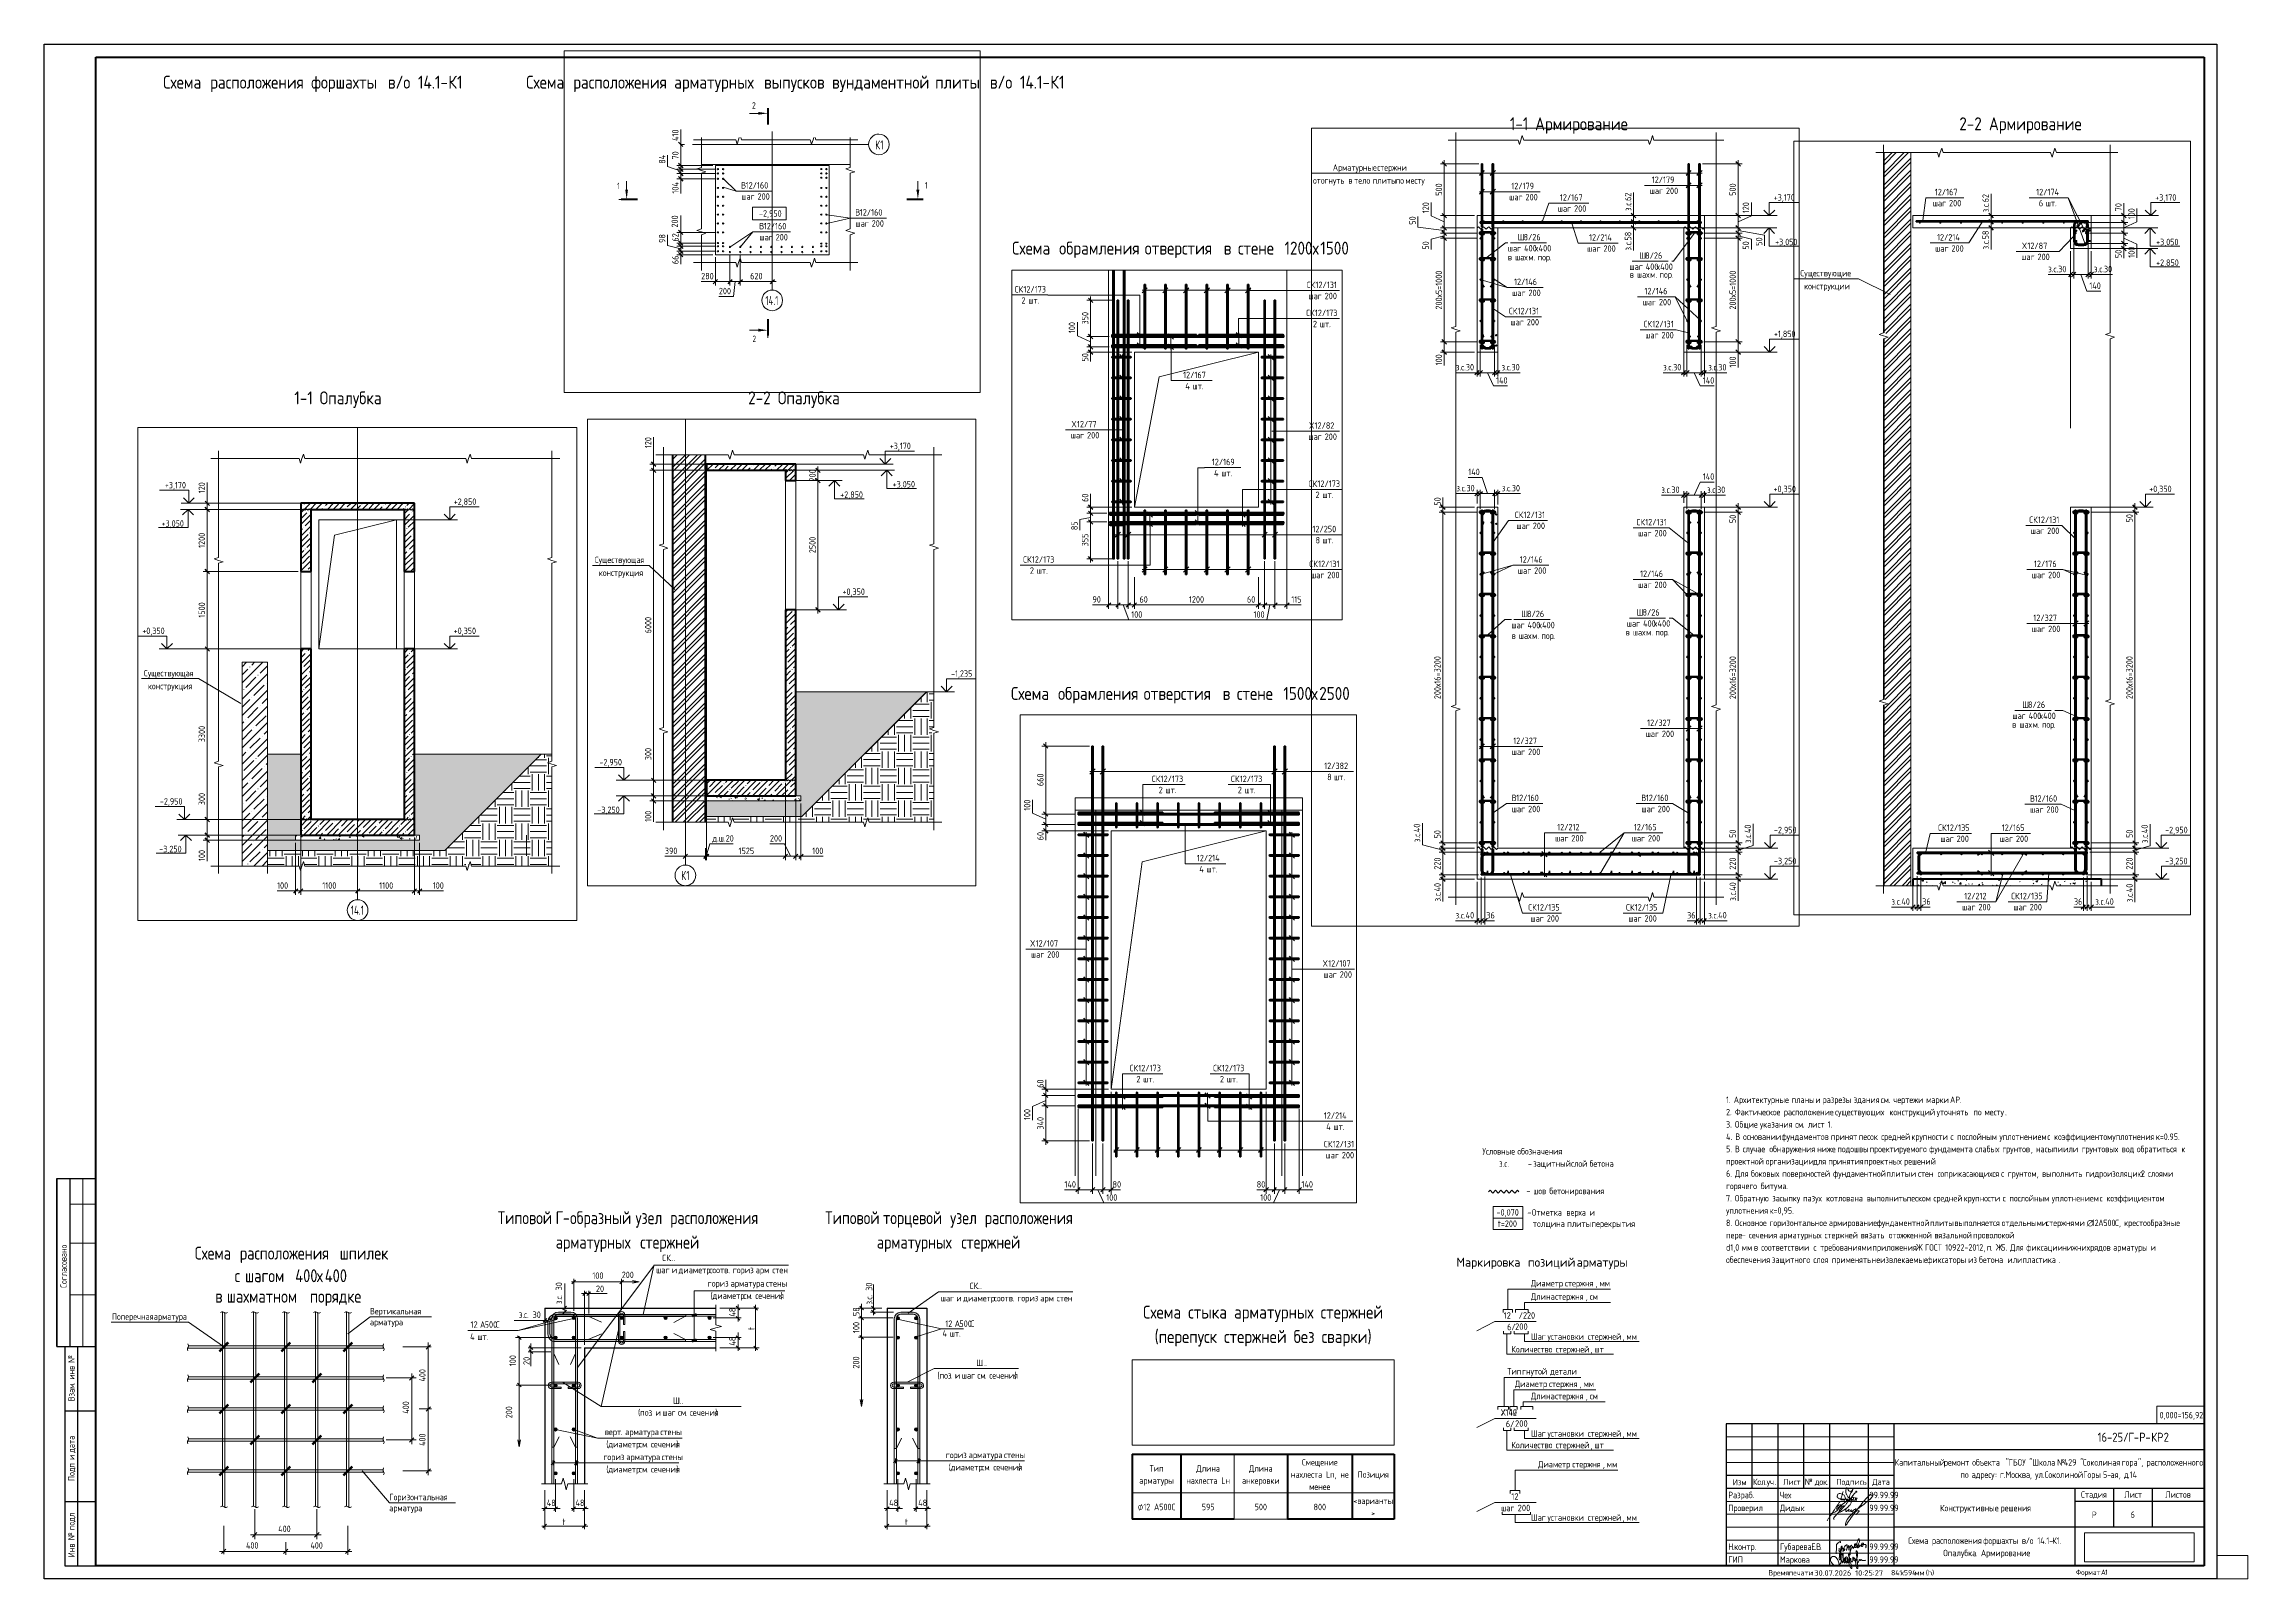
# Paper-space layout 'Layout1' of a CAD drawing. Header units: millimetres. Extents: x -841 to 12, y 0 to 594.
# The model-space entities are those that its viewports show. They can reach past a viewport. Long polylines and large blocks are cut down to what shows.
import ezdxf

# ---------------------------------------------------------------- set-up
doc = ezdxf.new("R2010")
doc.units = ezdxf.units.MM
for name, pattern in [('01 Штриховая _4 мм_', [6, 3.5, -2.5]), ('02 Штрихпунктирная _20 мм_', [25, 20, -2.5, 0, -2.5]), ('04 Пунктир 10мм', [10, 0, -10])]:
    doc.linetypes.add(name, pattern=pattern)
doc.layers.add('_NPLT_SIGN', color=5, linetype='Continuous', lineweight=9, plot=False)
doc.layers.add('NPLT_SIGN', color=5, linetype='Continuous', lineweight=9, plot=False)
for name, color, linetype, lineweight in [('AA_Dim', 7, 'Continuous', 9), ('AA_Dim-25', 7, 'Continuous', 9), ('AA_Dim-50', 7, 'Continuous', 9), ('AA_Linii', 7, 'Continuous', 9), ('AA_Oformlenie', 7, 'Continuous', 9), ('AA_Razrez', 7, 'Continuous', 9), ('AA_Vinoska', 7, 'Continuous', 9), ('AA_Visotnaya otmetka', 7, 'Continuous', 9), ('AF_Okno', 7, 'Continuous', 20), ('AF_Perekritie', 7, 'Continuous', 60), ('AF_Perekritie_Опалубка', 253, 'Continuous', 20), ('AF_Pokritie', 7, 'Continuous', 9), ('AF_Stena', 7, 'Continuous', 20), ('AF_Stena_Опалубка', 253, 'Continuous', 20), ('Gen_Stamp', 7, 'Continuous', 9), ('Gen_Table', 7, 'Continuous', 9), ('Gen_Text', 7, 'Continuous', 9), ('KR_Armatura', 7, 'Continuous', 20), ('KR_Armatura_Tonkie', 7, 'Continuous', 20), ('KR_Fundament', 7, 'Continuous', 20), ('Оси', 7, 'Continuous', 9)]:
    doc.layers.add(name, color=color, linetype=linetype, lineweight=lineweight)
doc.layers.add('AA_NPLT_Vports', color=254, linetype='Continuous', plot=False)
doc.styles.add('GOST Common', font='GOST_Common.ttf', dxfattribs={"width": 0.85, "height": 125})
doc.styles.add('GOST Common_1', font='GOST_Common.ttf', dxfattribs={"width": 0.85, "height": 62.5})
doc.styles.add('GOST Common_2', font='GOST_Common.ttf', dxfattribs={"width": 0.85, "height": 5})
doc.styles.add('GOST Common_3', font='GOST_Common.ttf', dxfattribs={"width": 0.85, "height": 2.5})
doc.styles.add('GOST Common_4', font='GOST_Common.ttf', dxfattribs={"width": 0.9, "height": 2.5})
doc.styles.add('GOST Common_5', font='GOST_Common.ttf', dxfattribs={"height": 3.5})
doc.styles.add('GOST Common_6', font='GOST_Common.ttf', dxfattribs={"height": 2.5})
doc.styles.add('ISOCPEUR', font='isocpeur.TTF', dxfattribs={"width": 0.7, "height": 175})
doc.styles.add('ISOCPEUR_1', font='isocpeur.TTF', dxfattribs={"width": 0.85, "height": 125})
doc.styles.add('ISOCPEUR_10', font='isocpeur.TTF', dxfattribs={"width": 0.85, "height": 2.3})
doc.styles.add('ISOCPEUR_11', font='isocpeur.TTF', dxfattribs={"width": 0.85, "height": 2})
doc.styles.add('ISOCPEUR_12', font='isocpeur.TTF', dxfattribs={"width": 0.85, "height": 2.1})
doc.styles.add('ISOCPEUR_13', font='isocpeur.TTF', dxfattribs={"width": 0.9, "height": 2})
doc.styles.add('ISOCPEUR_14', font='isocpeur.TTF', dxfattribs={"height": 2.1})
doc.styles.add('ISOCPEUR_15', font='isocpeur.TTF', dxfattribs={"width": 0.85, "height": 3.5})
doc.styles.add('ISOCPEUR_16', font='isocpeur.TTF', dxfattribs={"width": 0.75, "height": 2.5})
doc.styles.add('ISOCPEUR_17', font='isocpeur.TTF', dxfattribs={"width": 0.85, "height": 5})
doc.styles.add('ISOCPEUR_18', font='isocpeur.TTF', dxfattribs={"width": 0.85, "height": 2.5})
doc.styles.add('ISOCPEUR_19', font='isocpeur.TTF', dxfattribs={"width": 0.8, "height": 5})
doc.styles.add('ISOCPEUR_20', font='isocpeur.TTF', dxfattribs={"width": 0.8, "height": 2.5})
doc.styles.add('ISOCPEUR_21', font='isocpeur.TTF', dxfattribs={"width": 0.85, "height": 2.5})
doc.styles.add('ISOCPEUR_3', font='isocpeur.TTF', dxfattribs={"width": 0.7, "height": 125})
doc.styles.add('ISOCPEUR_4', font='isocpeur.TTF', dxfattribs={"width": 0.9, "height": 125})
doc.styles.add('ISOCPEUR_5', font='isocpeur.TTF', dxfattribs={"width": 0.8, "height": 125})
doc.styles.add('ISOCPEUR_6', font='isocpeur.TTF', dxfattribs={"width": 0.9, "height": 62.5})
doc.styles.add('ISOCPEUR_7', font='isocpeur.TTF', dxfattribs={"width": 0.8, "height": 62.5})
doc.styles.add('ISOCPEUR_8', font='isocpeur.TTF', dxfattribs={"width": 0.85, "height": 62.5})
doc.styles.add('ISOCPEUR_9', font='isocpeur.TTF', dxfattribs={"width": 0.85, "height": 2.5})
doc.dimstyles.new('00_Точн_3_знака__прозр_', dxfattribs={"dimscale": 304.8, "dimtxt": 125.344371, "dimasz": 0.278871, "dimexe": 0.246063, "dimexo": 0.164042, "dimgap": 0.016404, "dimtad": 1, "dimdec": 3, "dimrnd": 0.001, "dimdsep": 46, "dimtxsty": 'ISOCPEUR_4', "dimblk1": 'OBLIQUE', "dimblk2": 'OBLIQUE', "dimsah": 1, "dimcen": 0.09, "dimdle": 0.246063, "dimazin": 0, "dimtfac": 1, "dimtdec": 4, "dimtix": 1, "dimtmove": 1, "dimatfit": 3, "dimfxl": 1, "dimtvp": 1, "dimtolj": 1, "dimtzin": 0, "dimlwd": 18, "dimlwe": 18, "dimarcsym": 2})
doc.dimstyles.new('00_Точн_3_знака__прозр__1', dxfattribs={"dimscale": 304.8, "dimtxt": 125.344371, "dimasz": 0.278871, "dimexe": 0.246063, "dimexo": 0.164042, "dimgap": 0.016404, "dimtad": 1, "dimdec": 3, "dimrnd": 0.001, "dimdsep": 46, "dimtxsty": 'ISOCPEUR_4', "dimblk1": 'OBLIQUE', "dimblk2": 'OBLIQUE', "dimsah": 1, "dimcen": 0.09, "dimdle": 0.246063, "dimazin": 0, "dimtfac": 1, "dimtdec": 4, "dimtix": 1, "dimtmove": 0, "dimatfit": 3, "dimfxl": 1, "dimtvp": 1, "dimtolj": 1, "dimtzin": 0, "dimlwd": 18, "dimlwe": 18, "dimarcsym": 2})
doc.dimstyles.new('00_Точн_3_знака__прозр__2', dxfattribs={"dimscale": 304.8, "dimtxt": 62.672186, "dimasz": 0.139436, "dimexe": 0.123031, "dimexo": 0.082021, "dimgap": 0.008202, "dimtad": 1, "dimdec": 3, "dimrnd": 0.001, "dimdsep": 46, "dimtxsty": 'ISOCPEUR_6', "dimblk1": 'OBLIQUE', "dimblk2": 'OBLIQUE', "dimsah": 1, "dimcen": 0.09, "dimdle": 0.123031, "dimazin": 0, "dimtfac": 1, "dimtdec": 4, "dimtix": 1, "dimtmove": 1, "dimatfit": 3, "dimfxl": 1, "dimtvp": 1, "dimtolj": 1, "dimtzin": 0, "dimlwd": 18, "dimlwe": 18, "dimarcsym": 2})
doc.dimstyles.new('00_Точн_3_знака__прозр__3', dxfattribs={"dimscale": 304.8, "dimtxt": 62.672186, "dimasz": 0.139436, "dimexe": 0.123031, "dimexo": 0.082021, "dimgap": 0.008202, "dimtad": 1, "dimdec": 3, "dimrnd": 0.001, "dimdsep": 46, "dimtxsty": 'ISOCPEUR_6', "dimblk1": 'OBLIQUE', "dimblk2": 'OBLIQUE', "dimsah": 1, "dimcen": 0.09, "dimdle": 0.123031, "dimazin": 0, "dimtfac": 1, "dimtdec": 4, "dimtix": 1, "dimtmove": 0, "dimatfit": 3, "dimfxl": 1, "dimtvp": 1, "dimtolj": 1, "dimtzin": 0, "dimlwd": 18, "dimlwe": 18, "dimarcsym": 2})
doc.dimstyles.new('05_Округл_1мм__прозр_', dxfattribs={"dimscale": 304.8, "dimtxt": 125.344371, "dimasz": 0.278871, "dimexe": 0.246063, "dimexo": 0.164042, "dimgap": 0.016404, "dimtad": 1, "dimdec": 0, "dimdsep": 46, "dimtxsty": 'ISOCPEUR_4', "dimblk1": 'OBLIQUE', "dimblk2": 'OBLIQUE', "dimsah": 1, "dimcen": 0.09, "dimdle": 0.246063, "dimazin": 0, "dimtfac": 1, "dimtdec": 4, "dimtix": 1, "dimtmove": 1, "dimatfit": 3, "dimfxl": 1, "dimtvp": 1, "dimtolj": 1, "dimtzin": 0, "dimlwd": 18, "dimlwe": 18, "dimarcsym": 2})
doc.dimstyles.new('05_Округл_1мм__прозр__1', dxfattribs={"dimscale": 304.8, "dimtxt": 62.672186, "dimasz": 0.139436, "dimexe": 0.123031, "dimexo": 0.082021, "dimgap": 0.008202, "dimtad": 1, "dimdec": 0, "dimdsep": 46, "dimtxsty": 'ISOCPEUR_6', "dimblk1": 'OBLIQUE', "dimblk2": 'OBLIQUE', "dimsah": 1, "dimcen": 0.09, "dimdle": 0.123031, "dimazin": 0, "dimtfac": 1, "dimtdec": 4, "dimtix": 1, "dimtmove": 1, "dimatfit": 3, "dimfxl": 1, "dimtvp": 1, "dimtolj": 1, "dimtzin": 0, "dimlwd": 18, "dimlwe": 18, "dimarcsym": 2})
doc.dimstyles.new('05_Округл_1мм__прозр__2', dxfattribs={"dimscale": 304.8, "dimtxt": 62.672186, "dimasz": 0.139436, "dimexe": 0.123031, "dimexo": 0.082021, "dimgap": 0.008202, "dimtad": 1, "dimdec": 0, "dimdsep": 46, "dimtxsty": 'ISOCPEUR_6', "dimblk1": 'OBLIQUE', "dimblk2": 'OBLIQUE', "dimsah": 1, "dimcen": 0.09, "dimdle": 0.123031, "dimazin": 0, "dimtfac": 1, "dimtdec": 4, "dimtix": 1, "dimtmove": 0, "dimatfit": 3, "dimfxl": 1, "dimtvp": 1, "dimtolj": 1, "dimtzin": 0, "dimlwd": 18, "dimlwe": 18, "dimarcsym": 2})
doc.dimstyles.new('05_Округл_50мм__непрозр_', dxfattribs={"dimscale": 304.8, "dimtxt": 125.344371, "dimasz": 0.278871, "dimexe": 0.246063, "dimexo": 0.164042, "dimgap": 0.049213, "dimtad": 1, "dimdec": 0, "dimrnd": 50, "dimdsep": 46, "dimtxsty": 'ISOCPEUR_4', "dimblk1": 'OBLIQUE', "dimblk2": 'OBLIQUE', "dimsah": 1, "dimcen": 0.09, "dimdle": 0.246063, "dimazin": 0, "dimtfac": 1, "dimtdec": 4, "dimtix": 1, "dimtmove": 1, "dimatfit": 3, "dimfxl": 1, "dimtvp": 1, "dimtfill": 1, "dimtolj": 1, "dimtzin": 0, "dimlwd": 18, "dimlwe": 18, "dimarcsym": 2})
doc.dimstyles.new('05_Округл_5мм__прозр_', dxfattribs={"dimscale": 304.8, "dimtxt": 125.344371, "dimasz": 0.278871, "dimexe": 0.246063, "dimexo": 0.164042, "dimgap": 0.016404, "dimtad": 1, "dimdec": 0, "dimrnd": 5, "dimdsep": 46, "dimtxsty": 'ISOCPEUR_4', "dimblk1": 'OBLIQUE', "dimblk2": 'OBLIQUE', "dimsah": 1, "dimcen": 0.09, "dimdle": 0.246063, "dimazin": 0, "dimtfac": 1, "dimtdec": 4, "dimtix": 1, "dimtmove": 1, "dimatfit": 3, "dimfxl": 1, "dimtvp": 1, "dimtolj": 1, "dimtzin": 0, "dimlwd": 18, "dimlwe": 18, "dimarcsym": 2})
doc.dimstyles.new('05_Округл_5мм__прозр__1', dxfattribs={"dimscale": 304.8, "dimtxt": 125.344371, "dimasz": 0.278871, "dimexe": 0.246063, "dimexo": 0.164042, "dimgap": 0.016404, "dimtad": 1, "dimdec": 0, "dimrnd": 5, "dimdsep": 46, "dimtxsty": 'ISOCPEUR_4', "dimblk1": 'OBLIQUE', "dimblk2": 'OBLIQUE', "dimsah": 1, "dimcen": 0.09, "dimdle": 0.246063, "dimazin": 0, "dimtfac": 1, "dimtdec": 4, "dimtix": 1, "dimtmove": 0, "dimatfit": 3, "dimfxl": 1, "dimtvp": 1, "dimtolj": 1, "dimtzin": 0, "dimlwd": 18, "dimlwe": 18, "dimarcsym": 2})
doc.dimstyles.new('05_Округл_5мм__прозр__2', dxfattribs={"dimscale": 304.8, "dimtxt": 62.672186, "dimasz": 0.139436, "dimexe": 0.123031, "dimexo": 0.082021, "dimgap": 0.008202, "dimtad": 1, "dimdec": 0, "dimrnd": 5, "dimdsep": 46, "dimtxsty": 'ISOCPEUR_6', "dimblk1": 'OBLIQUE', "dimblk2": 'OBLIQUE', "dimsah": 1, "dimcen": 0.09, "dimdle": 0.123031, "dimazin": 0, "dimtfac": 1, "dimtdec": 4, "dimtix": 1, "dimtmove": 1, "dimatfit": 3, "dimfxl": 1, "dimtvp": 1, "dimtolj": 1, "dimtzin": 0, "dimlwd": 18, "dimlwe": 18, "dimarcsym": 2})
doc.dimstyles.new('05_Округл_5мм__прозр__3', dxfattribs={"dimscale": 304.8, "dimtxt": 62.672186, "dimasz": 0.139436, "dimexe": 0.123031, "dimexo": 0.082021, "dimgap": 0.008202, "dimtad": 1, "dimdec": 0, "dimrnd": 5, "dimdsep": 46, "dimtxsty": 'ISOCPEUR_6', "dimblk1": 'OBLIQUE', "dimblk2": 'OBLIQUE', "dimsah": 1, "dimcen": 0.09, "dimdle": 0.123031, "dimazin": 0, "dimtfac": 1, "dimtdec": 4, "dimtix": 1, "dimtmove": 0, "dimatfit": 3, "dimfxl": 1, "dimtvp": 1, "dimtolj": 1, "dimtzin": 0, "dimlwd": 18, "dimlwe": 18, "dimarcsym": 2})
doc.dimstyles.new('10_Раскладка_арматуры_с_засечками', dxfattribs={"dimscale": 304.8, "dimtxt": 0.18, "dimasz": 0.164042, "dimexe": 0.082021, "dimexo": 0, "dimgap": 0, "dimtad": 1, "dimdec": 3, "dimrnd": 0.001, "dimdsep": 46, "dimtxsty": 'ISOCPEUR_7', "dimblk1": 'OBLIQUE', "dimblk2": 'OBLIQUE', "dimsah": 1, "dimcen": 0.09, "dimdle": 0.082021, "dimazin": 0, "dimtfac": 1, "dimtdec": 4, "dimtix": 1, "dimtmove": 0, "dimatfit": 3, "dimfxl": 1, "dimtvp": 1, "dimtolj": 1, "dimtzin": 0, "dimlwd": 18, "dimlwe": 18, "dimarcsym": 2})
doc.dimstyles.new('10_Раскладка_арматуры_с_засечками_1', dxfattribs={"dimscale": 304.8, "dimtxt": 0.18, "dimasz": 0.164042, "dimexe": 0.082021, "dimexo": 0, "dimgap": 0, "dimtad": 1, "dimdec": 3, "dimrnd": 0.001, "dimdsep": 46, "dimtxsty": 'GOST Common_1', "dimblk1": 'OBLIQUE', "dimblk2": 'OBLIQUE', "dimsah": 1, "dimcen": 0.09, "dimdle": 0.082021, "dimazin": 0, "dimtfac": 1, "dimtdec": 4, "dimtix": 1, "dimtmove": 0, "dimatfit": 3, "dimfxl": 1, "dimtvp": 1, "dimtolj": 1, "dimtzin": 0, "dimlwd": 18, "dimlwe": 18, "dimarcsym": 2})
doc.dimstyles.new('10_Раскладка_арматуры_с_засечками_2', dxfattribs={"dimscale": 304.8, "dimtxt": 0.18, "dimasz": 0.164042, "dimexe": 0.082021, "dimexo": 0, "dimgap": 0, "dimtad": 1, "dimdec": 3, "dimrnd": 0.001, "dimdsep": 46, "dimtxsty": 'GOST Common_1', "dimblk1": 'OBLIQUE', "dimblk2": 'OBLIQUE', "dimsah": 1, "dimcen": 0.09, "dimdle": 0.082021, "dimazin": 0, "dimtfac": 1, "dimtdec": 4, "dimtix": 1, "dimtmove": 1, "dimatfit": 3, "dimfxl": 1, "dimtvp": 1, "dimtolj": 1, "dimtzin": 0, "dimlwd": 18, "dimlwe": 18, "dimarcsym": 2})
doc.dimstyles.new('10_Раскладка_арматуры_с_засечками_3', dxfattribs={"dimscale": 304.8, "dimtxt": 0.18, "dimasz": 0.164042, "dimexe": 0.082021, "dimexo": 0, "dimgap": 0, "dimtad": 1, "dimdec": 3, "dimrnd": 0.001, "dimdsep": 46, "dimtxsty": 'ISOCPEUR_6', "dimblk1": 'OBLIQUE', "dimblk2": 'OBLIQUE', "dimsah": 1, "dimcen": 0.09, "dimdle": 0.082021, "dimazin": 0, "dimtfac": 1, "dimtdec": 4, "dimtix": 1, "dimtmove": 0, "dimatfit": 3, "dimfxl": 1, "dimtvp": 1, "dimtolj": 1, "dimtzin": 0, "dimlwd": 18, "dimlwe": 18, "dimarcsym": 2})
doc.dimstyles.new('10_Раскладка_арматуры_с_засечками_4', dxfattribs={"dimscale": 304.8, "dimtxt": 0.18, "dimasz": 0.164042, "dimexe": 0.082021, "dimexo": 0, "dimgap": 0, "dimtad": 1, "dimdec": 3, "dimrnd": 0.001, "dimdsep": 46, "dimtxsty": 'ISOCPEUR_8', "dimblk1": 'OBLIQUE', "dimblk2": 'OBLIQUE', "dimsah": 1, "dimcen": 0.09, "dimdle": 0.082021, "dimazin": 0, "dimtfac": 1, "dimtdec": 4, "dimtix": 1, "dimtmove": 0, "dimatfit": 3, "dimfxl": 1, "dimtvp": 1, "dimtolj": 1, "dimtzin": 0, "dimlwd": 18, "dimlwe": 18, "dimarcsym": 2})
doc.dimstyles.new('10_Раскладка_арматуры_с_засечками_5', dxfattribs={"dimscale": 304.8, "dimtxt": 0.18, "dimasz": 0.164042, "dimexe": 0.082021, "dimexo": 0, "dimgap": 0, "dimtad": 1, "dimdec": 3, "dimrnd": 0.001, "dimdsep": 46, "dimtxsty": 'ISOCPEUR_7', "dimblk1": 'OBLIQUE', "dimblk2": 'OBLIQUE', "dimsah": 1, "dimcen": 0.09, "dimdle": 0.082021, "dimazin": 0, "dimtfac": 1, "dimtdec": 4, "dimtix": 1, "dimtmove": 2, "dimatfit": 3, "dimfxl": 1, "dimtvp": 1, "dimtolj": 1, "dimtzin": 0, "dimlwd": 18, "dimlwe": 18, "dimarcsym": 2})
picture_1 = doc.add_image_def('image1.jpg', size_in_pixel=(1429, 378))
picture_2 = doc.add_image_def('image2.png', size_in_pixel=(843, 274))
pattern_1 = [(45, (-26210.91, 825), (-112.253, 112.253), []), (45, (-26098.66, 825), (-112.253, 112.253), [198.438, -39.688, 1.676, -38.011])]
pattern_2 = [(45, (-15401.44, 825), (-112.253, 112.253), []), (45, (-15289.18, 825), (-112.253, 112.253), [198.438, -39.688, 1.676, -38.011])]

psp = doc.layouts.get("Layout1")

# ---------------------------------------------------------------- texts
at = {"layer": 'AA_Vinoska', "attachment_point": 1}
for s, insert, char_height, width, style in [(' - ', (-268.72, 151.39), 2.5, 4.9745, 'ISOCPEUR_9'), ('шов', (-264.61, 151.39), 2.5, 5.9966, 'ISOCPEUR_9'), ('\\fISOCPEUR|b0|i0|c204|p34|;\\W.85; ', (-259.66, 151.39), 2.5, 1.5673, 'ISOCPEUR_9'), ('бетонирования', (-258.37, 151.39), 2.5, 24.5998, 'ISOCPEUR_9'), ('-0,070', (-278.84, 143.11), 2.5, 10.6785, 'GOST Common_4'), ('t=200', (-278.33, 138.73), 2.5, 9.4519, 'GOST Common_4'), (' - ', (-268.35, 143.1), 2.5, 3.824, 'GOST Common_4'), ('Отметка', (-265.2, 143.1), 2.5, 15.2962, 'GOST Common_4'), ('толщина', (-264.76, 138.72), 2.5, 15.1519, 'GOST Common_4'), ('\\fGOST Common|b0|i0|c204|p34|;\\W.9; ', (-252.58, 143.1), 2.5, 0.938, 'GOST Common_4'), ('\\fGOST Common|b0|i0|c204|p34|;\\W.9; ', (-252.26, 138.72), 2.5, 0.938, 'GOST Common_4'), ('верха', (-251.8, 143.1), 2.5, 9.957, 'GOST Common_4'), ('плиты', (-251.49, 138.72), 2.5, 10.462, 'GOST Common_4'), ('\\fGOST Common|b0|i0|c204|p34|;\\W.9; ', (-243.59, 143.1), 2.5, 0.938, 'GOST Common_4'), ('\\fGOST Common|b0|i0|c204|p34|;\\W.9; ', (-242.85, 138.72), 2.5, 0.938, 'GOST Common_4'), ('\\fGOST Common|b0|i0|c204|p34|;\\W.9;и', (-242.82, 143.1), 2.5, 1.9481, 'GOST Common_4'), ('перекрытия', (-242.08, 138.72), 2.5, 20.2025, 'GOST Common_4'), ('Схема', (-782.68, 128.59), 5, 19.3527, 'GOST Common_2'), ('\\fGOST Common|b0|i0|c204|p34|;\\W.85; ', (-766.71, 128.59), 5, 1.7717, 'GOST Common_2'), ('\\fGOST Common|b0|i0|c204|p34|;\\W.85; ', (-728.03, 128.59), 5, 1.7717, 'GOST Common_2'), ('расположения', (-765.25, 128.59), 5, 45.111, 'GOST Common_2'), ('\\fGOST Common|b0|i0|c204|p34|;\\W.85; ', (-764.69, 119.84), 5, 1.7717, 'GOST Common_2'), (' 400', (-746.36, 119.84), 5, 13.288, 'GOST Common_2'), ('400', (-732.36, 119.84), 5, 11.5162, 'GOST Common_2'), ('шпилек', (-726.57, 128.59), 5, 23.1688, 'GOST Common_2'), ('СК', (-601.76, 125.52), 2.5, 3.6557, 'ISOCPEUR_20'), ('...', (-598.74, 125.52), 2.5, 2.1165, 'ISOCPEUR_20'), ('Маркировка', (-294.32, 124.32), 3.5, 32.0675, 'GOST Common_5'), ('\\fGOST Common|b0|i0|c204|p34|; ', (-267.86, 124.32), 3.5, 1.443, 'GOST Common_5'), ('позиций', (-266.67, 124.32), 3.5, 21.4051, 'GOST Common_5'), ('\\fGOST Common|b0|i0|c204|p34|; ', (-249.01, 124.32), 3.5, 1.443, 'GOST Common_5'), ('арматуры', (-247.82, 124.32), 3.5, 26.6962, 'GOST Common_5'), ('\\fGOST Common|b0|i0|c204|p34|;\\W.85;с', (-767.27, 119.84), 5, 3.1346, 'GOST Common_2'), ('шагом', (-763.22, 119.84), 5, 20.443, 'GOST Common_2'), ('\\fGOST Common|b0|i0|c204|p34|;\\W.85;х', (-735.39, 119.84), 5, 3.6797, 'GOST Common_2'), ('100', (-628.8, 118.62), 2.5, 4.6819, 'ISOCPEUR_20'), ('20', (-627.41, 113.55), 2.5, 3.4633, 'ISOCPEUR_20'), ('СК', (-482.78, 114.66), 2.5, 3.6557, 'ISOCPEUR_20'), ('...', (-479.76, 114.66), 2.5, 2.1165, 'ISOCPEUR_20'), ('Поперечная', (-814.76, 102.78), 2.5, 18.8076, 'GOST Common_3'), ('\\fGOST Common|b0|i0|c204|p34|;\\W.85; ', (-799.24, 102.78), 2.5, 0.8859, 'GOST Common_3'), ('Вертикальная', (-714.88, 104.87), 2.5, 23.2369, 'GOST Common_3'), ('\\fISOCPEUR|b0|i0|c204|p34|;\\W.8;з', (-657.21, 103.5), 2.5, 1.6034, 'ISOCPEUR_20'), ('\\fISOCPEUR|b0|i0|c204|p34|;\\W.8;с', (-655.31, 103.5), 2.5, 1.4751, 'ISOCPEUR_20'), ('. 30', (-654.09, 103.5), 2.5, 5.6439, 'ISOCPEUR_20'), ('12', (-276.09, 103.19), 2.5, 3.6878, 'GOST Common_6'), ('арматура', (-798.51, 102.78), 2.5, 16.0137, 'GOST Common_3'), ('арматура', (-714.88, 100.64), 2.5, 16.0137, 'GOST Common_3'), ('12 ', (-675.93, 99.68), 2.5, 4.4253, 'ISOCPEUR_20'), ('\\fISOCPEUR|b0|i0|c204|p34|;\\W.8;А', (-672.28, 99.68), 2.5, 2.1806, 'ISOCPEUR_20'), ('500', (-670.48, 99.68), 2.5, 5.1949, 'ISOCPEUR_20'), ('\\fISOCPEUR|b0|i0|c204|p34|;\\W.8;С', (-666.19, 99.68), 2.5, 1.7316, 'ISOCPEUR_20'), ('\\fISOCPEUR|b0|i0|c204|p34|;\\W.8;.', (-655.89, 103.5), 2.5, 0.7055, 'ISOCPEUR_20'), ('12 ', (-492.2, 100.03), 2.5, 4.4253, 'ISOCPEUR_20'), ('\\fISOCPEUR|b0|i0|c204|p34|;\\W.8;А', (-488.55, 100.03), 2.5, 2.1806, 'ISOCPEUR_20'), ('500', (-486.75, 100.03), 2.5, 5.1949, 'ISOCPEUR_20'), ('\\fISOCPEUR|b0|i0|c204|p34|;\\W.8;С', (-482.47, 100.03), 2.5, 1.7316, 'ISOCPEUR_20'), ('200', (-271.66, 98.89), 2.5, 6.4937, 'GOST Common_6'), ('\\fISOCPEUR|b0|i0|c204|p34|;\\W.8;Ш', (-480.19, 84.86), 2.5, 2.4371, 'ISOCPEUR_20'), ('...', (-478.17, 84.86), 2.5, 2.1165, 'ISOCPEUR_20'), ('\\fISOCPEUR|b0|i0|c204|p34|;\\W.8;Ш', (-597.59, 70.24), 2.5, 2.4371, 'ISOCPEUR_20'), ('...', (-595.58, 70.24), 2.5, 2.1165, 'ISOCPEUR_20'), ('\\fGOST Common|b0|i0|c204|p34|;Х', (-277.16, 65.7), 2.5, 2.7257, 'GOST Common_6'), ('12', (-273.74, 65.68), 2.5, 3.6878, 'GOST Common_6'), ('200', (-271.66, 61.38), 2.5, 6.4937, 'GOST Common_6'), ('арматура', (-707.39, 28.69), 2.5, 16.0137, 'GOST Common_3'), ('Горизонтальная', (-707.39, 32.93), 2.5, 26.5078, 'GOST Common_3'), ('48', (-646.45, 30.71), 2.5, 3.6557, 'ISOCPEUR_20'), ('48', (-635.34, 30.71), 2.5, 3.6557, 'ISOCPEUR_20'), ('48', (-513.91, 30.71), 2.5, 3.6557, 'ISOCPEUR_20'), ('48', (-502.68, 30.71), 2.5, 3.6557, 'ISOCPEUR_20'), ('12', (-273.12, 33.15), 2.5, 3.6878, 'GOST Common_6'), ('200', (-270.65, 28.71), 2.5, 6.4937, 'GOST Common_6'), ('Разраб', (-189.15, 33.73), 2.5, 11.5162, 'ISOCPEUR_9'), ('Проверил', (-189.15, 28.73), 2.5, 14.9234, 'ISOCPEUR_9'), ('\\fISOCPEUR|b0|i0|c204|p34|;\\W.85;.', (-179.65, 33.73), 2.5, 0.7496, 'ISOCPEUR_9'), ('Дидык', (-169.15, 28.73), 2.5, 9.8808, 'ISOCPEUR_9'), ('Чех', (-169.15, 33.73), 2.5, 5.724, 'ISOCPEUR_9'), ('99.99.99', (-134.54, 33.73), 2.5, 11.0633, 'ISOCPEUR_16'), ('99.99.99', (-134.54, 28.73), 2.5, 11.0633, 'ISOCPEUR_16'), ('400', (-750.37, 20.6), 2.5, 5.724, 'GOST Common_3'), ('400', (-762.83, 14.21), 2.5, 5.724, 'GOST Common_3'), ('400', (-737.91, 14.21), 2.5, 5.724, 'GOST Common_3'), ('\\fISOCPEUR|b0|i0|c204|p34|;\\W.85;Н', (-189.15, 13.73), 2.5, 2.0443, 'ISOCPEUR_9'), ('ГИП', (-189.15, 8.73), 2.5, 5.9285, 'ISOCPEUR_9'), ('\\fISOCPEUR|b0|i0|c204|p34|;\\W.85;.', (-187.47, 13.73), 2.5, 0.7496, 'ISOCPEUR_9'), ('контр', (-186.85, 13.73), 2.5, 9.6764, 'ISOCPEUR_9'), ('\\fISOCPEUR|b0|i0|c204|p34|;\\W.85;.', (-178.86, 13.73), 2.5, 0.7496, 'ISOCPEUR_9'), ('Губарева', (-169.15, 13.73), 2.5, 13.3481, 'ISOCPEUR_16'), ('Маркова', (-169.15, 8.73), 2.5, 13.765, 'ISOCPEUR_9'), ('\\fISOCPEUR|b0|i0|c204|p34|;\\W.75; ', (-158.14, 13.73), 2.5, 1.3829, 'ISOCPEUR_16'), ('\\fISOCPEUR|b0|i0|c204|p34|;\\W.75;Е', (-157, 13.73), 2.5, 1.6234, 'ISOCPEUR_16'), ('\\fISOCPEUR|b0|i0|c204|p34|;\\W.75;.', (-155.66, 13.73), 2.5, 0.6614, 'ISOCPEUR_16'), ('\\fISOCPEUR|b0|i0|c204|p34|;\\W.75;В', (-155.11, 13.73), 2.5, 1.8038, 'ISOCPEUR_16'), ('\\fISOCPEUR|b0|i0|c204|p34|;\\W.75;.', (-153.62, 13.73), 2.5, 0.6614, 'ISOCPEUR_16'), ('99.99.99', (-134.54, 13.73), 2.5, 11.0633, 'ISOCPEUR_16'), ('99.99.99', (-134.54, 8.73), 2.5, 11.0633, 'ISOCPEUR_16')]:
    psp.add_mtext(s, dxfattribs=dict(at, insert=insert, char_height=char_height, width=width, style=style))
at = {"layer": 'AA_Vinoska', "char_height": 2.5, "attachment_point": 1, "rotation": 90}
for s, insert, width, style in [('. 30', (-642.99, 109.48), 5.6439, 'ISOCPEUR_20'), ('. 30', (-522.94, 109.33), 5.6439, 'ISOCPEUR_20'), ('\\fISOCPEUR|b0|i0|c204|p34|;\\W.8;з', (-642.99, 106.36), 1.6034, 'ISOCPEUR_20'), ('\\fISOCPEUR|b0|i0|c204|p34|;\\W.8;с', (-642.99, 108.27), 1.4751, 'ISOCPEUR_20'), ('\\fISOCPEUR|b0|i0|c204|p34|;\\W.8;.', (-642.99, 107.68), 0.7055, 'ISOCPEUR_20'), ('48', (-575.85, 101.48), 3.6557, 'ISOCPEUR_20'), ('58', (-527.91, 101.69), 3.4633, 'ISOCPEUR_20'), ('\\fISOCPEUR|b0|i0|c204|p34|;\\W.8;з', (-522.94, 106.2), 1.6034, 'ISOCPEUR_20'), ('\\fISOCPEUR|b0|i0|c204|p34|;\\W.8;с', (-522.94, 108.11), 1.4751, 'ISOCPEUR_20'), ('\\fISOCPEUR|b0|i0|c204|p34|;\\W.8;.', (-522.94, 107.53), 0.7055, 'ISOCPEUR_20'), ('100', (-527.91, 95.14), 4.6819, 'ISOCPEUR_20'), ('100', (-660.87, 82.3), 4.6819, 'ISOCPEUR_20'), ('20', (-655.5, 82.79), 3.4633, 'ISOCPEUR_20'), ('48', (-575.85, 90.27), 3.6557, 'ISOCPEUR_20'), ('400', (-695.85, 76.41), 5.724, 'GOST Common_3'), ('400', (-702.24, 63.95), 5.724, 'GOST Common_3'), ('400', (-695.85, 51.49), 5.724, 'GOST Common_3')]:
    psp.add_mtext(s, dxfattribs=dict(at, insert=insert, width=width, style=style))
at = {"layer": 'Gen_Stamp', "attachment_point": 1}
for s, insert, char_height, width, style in [('0,000=156,92', (-22.2, 64.64), 2.5, 19.6253, 'ISOCPEUR_9'), ('16-25/', (-46.18, 56.59), 3.5, 14.4464, 'ISOCPEUR_15'), ('\\fISOCPEUR|b0|i0|c204|p34|;\\W.85;Г', (-34.26, 56.59), 3.5, 2.5213, 'ISOCPEUR_15'), ('\\fISOCPEUR|b0|i0|c204|p34|;\\W.85;-', (-32.18, 56.59), 3.5, 2.5213, 'ISOCPEUR_15'), ('\\fISOCPEUR|b0|i0|c204|p34|;\\W.85;Р', (-30.1, 56.59), 3.5, 2.9302, 'ISOCPEUR_15'), ('\\fISOCPEUR|b0|i0|c204|p34|;\\W.85;-', (-27.68, 56.59), 3.5, 2.5213, 'ISOCPEUR_15'), ('КР', (-25.45, 56.59), 3.5, 5.8603, 'ISOCPEUR_15'), ('\\fISOCPEUR|b0|i0|c204|p34|;\\W.85;2', (-20.62, 56.59), 3.5, 2.5213, 'ISOCPEUR_15'), ('Капитальный', (-124.75, 46.35), 2.5, 21.5333, 'ISOCPEUR_9'), ('\\fISOCPEUR|b0|i0|c204|p34|;\\W.85; ', (-106.98, 46.35), 2.5, 1.5673, 'ISOCPEUR_9'), ('ремонт', (-105.69, 46.35), 2.5, 11.7207, 'ISOCPEUR_9'), ('\\fISOCPEUR|b0|i0|c204|p34|;\\W.85; ', (-96.02, 46.35), 2.5, 1.5673, 'ISOCPEUR_9'), ('объекта', (-94.72, 46.35), 2.5, 13.9013, 'ISOCPEUR_9'), (' "', (-83.25, 46.35), 2.5, 3.1346, 'ISOCPEUR_9'), ('ГБОУ', (-80.67, 46.35), 2.5, 7.9728, 'ISOCPEUR_9'), (' "', (-74.09, 46.35), 2.5, 3.1346, 'ISOCPEUR_9'), ('Школа', (-71.5, 46.35), 2.5, 10.1534, 'ISOCPEUR_9'), ('\\fISOCPEUR|b0|i0|c204|p34|;\\W.85; ', (-63.12, 46.35), 2.5, 1.5673, 'ISOCPEUR_9'), ('\\fISOCPEUR|b0|i0|c204|p34|;\\W.85;№', (-61.83, 46.35), 2.5, 3.1346, 'ISOCPEUR_9'), ('429 "', (-59.25, 46.35), 2.5, 8.8586, 'ISOCPEUR_9'), ('Соколиная', (-51.94, 46.35), 2.5, 16.7633, 'ISOCPEUR_9'), ('\\fISOCPEUR|b0|i0|c204|p34|;\\W.85; ', (-38.1, 46.35), 2.5, 1.5673, 'ISOCPEUR_9'), ('гора', (-36.81, 46.35), 2.5, 7.5639, 'ISOCPEUR_9'), ('", ', (-30.57, 46.35), 2.5, 4.0205, 'ISOCPEUR_9'), ('расположенного', (-27.25, 46.35), 2.5, 26.1671, 'ISOCPEUR_9'), ('по', (-99.28, 41.59), 2.5, 3.6797, 'ISOCPEUR_9'), ('\\fISOCPEUR|b0|i0|c204|p34|;\\W.85; ', (-96.24, 41.59), 2.5, 1.5673, 'ISOCPEUR_9'), ('адресу', (-94.95, 41.59), 2.5, 10.9711, 'ISOCPEUR_9'), (': ', (-85.9, 41.59), 2.5, 2.3169, 'ISOCPEUR_9'), ('\\fISOCPEUR|b0|i0|c204|p34|;\\W.85;г', (-83.98, 41.59), 2.5, 1.8399, 'ISOCPEUR_9'), ('\\fISOCPEUR|b0|i0|c204|p34|;\\W.85;.', (-82.47, 41.59), 2.5, 0.7496, 'ISOCPEUR_9'), ('Москва', (-81.85, 41.59), 2.5, 11.4481, 'ISOCPEUR_9'), (', ', (-72.4, 41.59), 2.5, 2.4532, 'ISOCPEUR_9'), ('ул', (-70.38, 41.59), 2.5, 3.6797, 'ISOCPEUR_9'), ('\\fISOCPEUR|b0|i0|c204|p34|;\\W.85;.', (-67.34, 41.59), 2.5, 0.7496, 'ISOCPEUR_9'), ('Соколиной', (-66.72, 41.59), 2.5, 16.5589, 'ISOCPEUR_9'), ('\\fISOCPEUR|b0|i0|c204|p34|;\\W.85; ', (-53.06, 41.59), 2.5, 1.5673, 'ISOCPEUR_9'), ('Горы', (-51.77, 41.59), 2.5, 7.5639, 'ISOCPEUR_9'), (' 5-', (-45.53, 41.59), 2.5, 5.247, 'ISOCPEUR_9'), ('ая', (-41.2, 41.59), 2.5, 3.8842, 'ISOCPEUR_9'), (', ', (-37.99, 41.59), 2.5, 2.4532, 'ISOCPEUR_9'), ('\\fISOCPEUR|b0|i0|c204|p34|;\\W.85;д', (-35.97, 41.59), 2.5, 1.8399, 'ISOCPEUR_9'), ('.14', (-34.45, 41.59), 2.5, 4.0886, 'ISOCPEUR_9'), ('Конструктивные', (-107.15, 28.68), 2.5, 26.8485, 'ISOCPEUR_9'), ('\\fISOCPEUR|b0|i0|c204|p34|;\\W.85; ', (-85, 28.68), 2.5, 1.5673, 'ISOCPEUR_9'), ('решения', (-83.71, 28.68), 2.5, 13.3561, 'ISOCPEUR_9'), ('\\fISOCPEUR|b0|i0|c204|p34|;\\W.85;6', (-33.39, 26.12), 2.5, 1.8399, 'ISOCPEUR_9'), ('Схема', (-119.52, 16.06), 2.5, 9.6082, 'ISOCPEUR_9'), ('\\fISOCPEUR|b0|i0|c204|p34|;\\W.85; ', (-111.59, 16.06), 2.5, 1.5673, 'ISOCPEUR_9'), ('расположения', (-110.3, 16.06), 2.5, 22.4873, 'ISOCPEUR_9'), ('Опалубка', (-105.92, 11.29), 2.5, 15.3323, 'ISOCPEUR_9'), ('. ', (-93.27, 11.29), 2.5, 2.3169, 'ISOCPEUR_9'), ('\\fISOCPEUR|b0|i0|c204|p34|;\\W.85; ', (-91.75, 16.06), 2.5, 1.5673, 'ISOCPEUR_9'), ('Армирование', (-91.35, 11.29), 2.5, 21.1245, 'ISOCPEUR_9'), ('форшахты', (-90.45, 16.06), 2.5, 16.5589, 'ISOCPEUR_9'), ('\\fISOCPEUR|b0|i0|c204|p34|;\\W.85; ', (-76.79, 16.06), 2.5, 1.5673, 'ISOCPEUR_9'), ('\\fISOCPEUR|b0|i0|c204|p34|;\\W.85;в', (-75.5, 16.06), 2.5, 1.8399, 'ISOCPEUR_9'), ('\\fISOCPEUR|b0|i0|c204|p34|;\\W.85;/', (-73.98, 16.06), 2.5, 1.8399, 'ISOCPEUR_9'), ('\\fISOCPEUR|b0|i0|c204|p34|;\\W.85;о', (-72.46, 16.06), 2.5, 1.8399, 'ISOCPEUR_9'), (' 14.1-', (-70.94, 16.06), 2.5, 8.7905, 'ISOCPEUR_9'), ('\\fISOCPEUR|b0|i0|c204|p34|;\\W.85;К', (-63.69, 16.06), 2.5, 2.0443, 'ISOCPEUR_9'), ('1.', (-62, 16.06), 2.5, 2.0443, 'ISOCPEUR_9')]:
    psp.add_mtext(s, dxfattribs=dict(at, insert=insert, char_height=char_height, width=width, style=style))
at = {"layer": 'Gen_Stamp', "insert": (-155.83, 3.34), "char_height": 2.1, "width": 28.4269, "attachment_point": 1, "line_spacing_factor": 1.135194, "style": 'ISOCPEUR_14'}
psp.add_mtext('30.07.2026 10:25:27', dxfattribs=at)
at = {"layer": 'Gen_Table', "attachment_point": 2, "line_spacing_factor": 1.135194}
for s, insert, char_height, width, style in [('Схема стыка арматурных стержней\\P(перепуск стержней без сварки)', (-369.17, 105.76), 5, 113.157, 'ISOCPEUR_17'), ('Тип\\Pарматуры', (-410.42, 44.03), 2.5, 15.4017, 'ISOCPEUR_9'), ('Длина\\Pнахлеста Lн', (-390.43, 44.03), 2.5, 19.6131, 'ISOCPEUR_9'), ('Длина\\Pанкеровки', (-370.05, 44.03), 2.5, 15.9432, 'ISOCPEUR_9'), ('Смещение\\Pнахлеста Lп, не\\Pменее', (-347.22, 46.4), 2.5, 25.4489, 'ISOCPEUR_9'), ('Позиция', (-326.55, 41.67), 2.5, 12.544, 'ISOCPEUR_9'), ('⌀12 А500С', (-410.42, 29.09), 2.5, 15.883, 'ISOCPEUR_18'), ('595', (-390.43, 29.09), 2.5, 5.2342, 'ISOCPEUR_9'), ('500', (-370.05, 29.09), 2.5, 5.2342, 'ISOCPEUR_9'), ('800', (-347.22, 29.09), 2.5, 5.2342, 'ISOCPEUR_9'), ('<варианты\\P>', (-326.55, 31.46), 2.5, 16.9058, 'ISOCPEUR_9')]:
    psp.add_mtext(s, dxfattribs=dict(at, insert=insert, char_height=char_height, width=width, style=style))
at = {"layer": 'Gen_Text', "attachment_point": 1}
for s, insert, char_height, width, style in [('Схема', (-794.91, 581.76), 5, 19.012, 'ISOCPEUR_17'), ('\\fISOCPEUR|b0|i0|c204|p34|;\\W.85; ', (-779.22, 581.76), 5, 3.0665, 'ISOCPEUR_17'), ('расположения', (-776.69, 581.76), 5, 44.2932, 'ISOCPEUR_17'), ('\\fISOCPEUR|b0|i0|c204|p34|;\\W.85; ', (-740.15, 581.76), 5, 3.0665, 'ISOCPEUR_17'), ('форшахты', (-737.62, 581.76), 5, 32.9133, 'ISOCPEUR_17'), ('\\fISOCPEUR|b0|i0|c204|p34|;\\W.85; ', (-710.46, 581.76), 5, 3.0665, 'ISOCPEUR_17'), ('\\fISOCPEUR|b0|i0|c204|p34|;\\W.85;в', (-707.93, 581.76), 5, 3.6116, 'ISOCPEUR_17'), ('\\fISOCPEUR|b0|i0|c204|p34|;\\W.85;/', (-704.95, 581.76), 5, 3.6116, 'ISOCPEUR_17'), ('\\fISOCPEUR|b0|i0|c204|p34|;\\W.85;о', (-701.97, 581.76), 5, 3.6116, 'ISOCPEUR_17'), (' 14.1-', (-698.99, 581.76), 5, 17.5129, 'ISOCPEUR_17'), ('\\fISOCPEUR|b0|i0|c204|p34|;\\W.85;К', (-684.54, 581.76), 5, 4.0886, 'ISOCPEUR_17'), ('\\fISOCPEUR|b0|i0|c204|p34|;\\W.85;1', (-681.17, 581.76), 5, 2.5895, 'ISOCPEUR_17'), ('Схема', (-654.4, 581.76), 5, 19.012, 'ISOCPEUR_17'), ('\\fISOCPEUR|b0|i0|c204|p34|;\\W.85; ', (-638.71, 581.76), 5, 3.0665, 'ISOCPEUR_17'), ('расположения', (-636.18, 581.76), 5, 44.2932, 'ISOCPEUR_17'), ('\\fISOCPEUR|b0|i0|c204|p34|;\\W.85; ', (-599.64, 581.76), 5, 3.0665, 'ISOCPEUR_17'), ('арматурных', (-597.11, 581.76), 5, 39.0462, 'ISOCPEUR_17'), ('\\fISOCPEUR|b0|i0|c204|p34|;\\W.85; ', (-564.89, 581.76), 5, 3.0665, 'ISOCPEUR_17'), ('выпусков', (-562.36, 581.76), 5, 28.8247, 'ISOCPEUR_17'), ('\\fISOCPEUR|b0|i0|c204|p34|;\\W.85; ', (-538.58, 581.76), 5, 3.0665, 'ISOCPEUR_17'), ('вундаментной', (-536.05, 581.76), 5, 45.3154, 'ISOCPEUR_17'), ('\\fISOCPEUR|b0|i0|c204|p34|;\\W.85; ', (-498.66, 581.76), 5, 3.0665, 'ISOCPEUR_17'), ('плиты', (-496.13, 581.76), 5, 19.5572, 'ISOCPEUR_17'), ('\\fISOCPEUR|b0|i0|c204|p34|;\\W.85;в', (-474.93, 581.76), 5, 3.6116, 'ISOCPEUR_17'), ('\\fISOCPEUR|b0|i0|c204|p34|;\\W.85;/', (-471.95, 581.76), 5, 3.6116, 'ISOCPEUR_17'), ('\\fISOCPEUR|b0|i0|c204|p34|;\\W.85;о', (-468.97, 581.76), 5, 3.6116, 'ISOCPEUR_17'), (' 14.1-', (-465.99, 581.76), 5, 17.5129, 'ISOCPEUR_17'), ('\\fISOCPEUR|b0|i0|c204|p34|;\\W.85;К', (-451.55, 581.76), 5, 4.0886, 'ISOCPEUR_17'), ('\\fISOCPEUR|b0|i0|c204|p34|;\\W.85;1', (-448.17, 581.76), 5, 2.5895, 'ISOCPEUR_17'), ('1-1 ', (-273.68, 565.65), 5, 11.857, 'ISOCPEUR_17'), ('Армирование', (-263.9, 565.65), 5, 41.7038, 'ISOCPEUR_17'), ('2-2 ', (-99.71, 565.65), 5, 13.9013, 'ISOCPEUR_17'), ('Армирование', (-88.24, 565.65), 5, 41.7038, 'ISOCPEUR_17'), ('Схема', (-466.33, 517.53), 5, 19.012, 'ISOCPEUR_17'), ('\\fISOCPEUR|b0|i0|c204|p34|;\\W.85; ', (-450.65, 517.53), 5, 3.0665, 'ISOCPEUR_17'), ('обрамления', (-448.12, 517.53), 5, 37.07, 'ISOCPEUR_17'), ('\\fISOCPEUR|b0|i0|c204|p34|;\\W.85; ', (-417.53, 517.53), 5, 3.0665, 'ISOCPEUR_17'), ('отверстия', (-415, 517.53), 5, 34.0036, 'ISOCPEUR_17'), ('\\fISOCPEUR|b0|i0|c204|p34|;\\W.85; ', (-386.95, 517.53), 5, 3.0665, 'ISOCPEUR_17'), ('\\fISOCPEUR|b0|i0|c204|p34|;\\W.85;в', (-384.42, 517.53), 5, 3.6116, 'ISOCPEUR_17'), ('\\fISOCPEUR|b0|i0|c204|p34|;\\W.85; ', (-381.44, 517.53), 5, 3.0665, 'ISOCPEUR_17'), ('стене', (-378.91, 517.53), 5, 18.535, 'ISOCPEUR_17'), (' 1200', (-363.61, 517.53), 5, 16.4907, 'ISOCPEUR_17'), ('\\fISOCPEUR|b0|i0|c204|p34|;\\W.85;х', (-350.01, 517.53), 5, 3.6116, 'ISOCPEUR_17'), ('1500', (-347.03, 517.53), 5, 13.4243, 'ISOCPEUR_17'), ('1-1 ', (-744.13, 459.57), 5, 11.857, 'ISOCPEUR_17'), ('Опалубка', (-734.34, 459.57), 5, 30.3238, 'ISOCPEUR_17'), ('2-2 ', (-568.47, 459.57), 5, 13.9013, 'ISOCPEUR_17'), ('Опалубка', (-557, 459.57), 5, 30.3238, 'ISOCPEUR_17'), ('Схема', (-466.76, 345.18), 5, 19.012, 'ISOCPEUR_17'), ('\\fISOCPEUR|b0|i0|c204|p34|;\\W.85; ', (-451.07, 345.18), 5, 3.0665, 'ISOCPEUR_17'), ('обрамления', (-448.54, 345.18), 5, 37.07, 'ISOCPEUR_17'), ('\\fISOCPEUR|b0|i0|c204|p34|;\\W.85; ', (-417.95, 345.18), 5, 3.0665, 'ISOCPEUR_17'), ('отверстия', (-415.42, 345.18), 5, 34.0036, 'ISOCPEUR_17'), ('\\fISOCPEUR|b0|i0|c204|p34|;\\W.85; ', (-387.37, 345.18), 5, 3.0665, 'ISOCPEUR_17'), ('\\fISOCPEUR|b0|i0|c204|p34|;\\W.85;в', (-384.84, 345.18), 5, 3.6116, 'ISOCPEUR_17'), ('\\fISOCPEUR|b0|i0|c204|p34|;\\W.85; ', (-381.86, 345.18), 5, 3.0665, 'ISOCPEUR_17'), ('стене', (-379.33, 345.18), 5, 18.535, 'ISOCPEUR_17'), (' 1500', (-364.03, 345.18), 5, 16.4907, 'ISOCPEUR_17'), ('\\fISOCPEUR|b0|i0|c204|p34|;\\W.85;х', (-350.43, 345.18), 5, 3.6116, 'ISOCPEUR_17'), ('2500', (-347.45, 345.18), 5, 14.4464, 'ISOCPEUR_17'), ('1. ', (-190, 186.68), 2.5, 3.6116, 'ISOCPEUR_9'), ('2. ', (-190, 181.92), 2.5, 4.1567, 'ISOCPEUR_9'), ('Архитектурные', (-187.02, 186.68), 2.5, 25.5538, 'ISOCPEUR_9'), ('Фактическое', (-186.57, 181.92), 2.5, 21.397, 'ISOCPEUR_9'), ('\\fISOCPEUR|b0|i0|c204|p34|;\\W.85; ', (-168.92, 181.92), 2.5, 1.5673, 'ISOCPEUR_9'), ('расположение', (-167.62, 181.92), 2.5, 22.4873, 'ISOCPEUR_9'), ('\\fISOCPEUR|b0|i0|c204|p34|;\\W.85; ', (-165.94, 186.68), 2.5, 1.5673, 'ISOCPEUR_9'), ('планы', (-164.64, 186.68), 2.5, 9.6082, 'ISOCPEUR_9'), ('\\fISOCPEUR|b0|i0|c204|p34|;\\W.85; ', (-156.72, 186.68), 2.5, 1.5673, 'ISOCPEUR_9'), ('\\fISOCPEUR|b0|i0|c204|p34|;\\W.85;и', (-155.42, 186.68), 2.5, 1.8399, 'ISOCPEUR_9'), ('\\fISOCPEUR|b0|i0|c204|p34|;\\W.85; ', (-153.9, 186.68), 2.5, 1.5673, 'ISOCPEUR_9'), ('разрезы', (-152.61, 186.68), 2.5, 13.0154, 'ISOCPEUR_9'), ('\\fISOCPEUR|b0|i0|c204|p34|;\\W.85; ', (-149.07, 181.92), 2.5, 1.5673, 'ISOCPEUR_9'), ('существующих', (-147.78, 181.92), 2.5, 23.8502, 'ISOCPEUR_9'), ('\\fISOCPEUR|b0|i0|c204|p34|;\\W.85; ', (-141.87, 186.68), 2.5, 1.5673, 'ISOCPEUR_9'), ('здания', (-140.58, 186.68), 2.5, 11.1074, 'ISOCPEUR_9'), ('\\fISOCPEUR|b0|i0|c204|p34|;\\W.85; ', (-131.41, 186.68), 2.5, 1.5673, 'ISOCPEUR_9'), ('см', (-130.12, 186.68), 2.5, 3.6116, 'ISOCPEUR_9'), ('\\fISOCPEUR|b0|i0|c204|p34|;\\W.85; ', (-128.1, 181.92), 2.5, 1.5673, 'ISOCPEUR_9'), ('. ', (-127.14, 186.68), 2.5, 2.3169, 'ISOCPEUR_9'), ('конструкций', (-126.8, 181.92), 2.5, 20.6475, 'ISOCPEUR_9'), ('чертежи', (-125.23, 186.68), 2.5, 13.8331, 'ISOCPEUR_9'), ('\\fISOCPEUR|b0|i0|c204|p34|;\\W.85; ', (-113.82, 186.68), 2.5, 1.5673, 'ISOCPEUR_9'), ('марки', (-112.52, 186.68), 2.5, 9.6082, 'ISOCPEUR_9'), ('\\fISOCPEUR|b0|i0|c204|p34|;\\W.85; ', (-109.77, 181.92), 2.5, 1.5673, 'ISOCPEUR_9'), ('уточнять', (-108.48, 181.92), 2.5, 15.673, 'ISOCPEUR_9'), ('\\fISOCPEUR|b0|i0|c204|p34|;\\W.85; ', (-104.6, 186.68), 2.5, 1.5673, 'ISOCPEUR_9'), ('АР', (-103.3, 186.68), 2.5, 4.3612, 'ISOCPEUR_9'), ('\\fISOCPEUR|b0|i0|c204|p34|;\\W.85;.', (-99.7, 186.68), 2.5, 0.7496, 'ISOCPEUR_9'), ('\\fISOCPEUR|b0|i0|c204|p34|;\\W.85; ', (-95.54, 181.92), 2.5, 1.5673, 'ISOCPEUR_9'), ('по', (-94.25, 181.92), 2.5, 3.6797, 'ISOCPEUR_9'), ('\\fISOCPEUR|b0|i0|c204|p34|;\\W.85; ', (-91.21, 181.92), 2.5, 1.5673, 'ISOCPEUR_9'), ('месту', (-89.92, 181.92), 2.5, 9.6082, 'ISOCPEUR_9'), ('\\fISOCPEUR|b0|i0|c204|p34|;\\W.85;.', (-81.99, 181.92), 2.5, 0.7496, 'ISOCPEUR_9'), ('3. ', (-190, 177.15), 2.5, 4.1567, 'ISOCPEUR_9'), ('4. ', (-190, 172.39), 2.5, 4.3612, 'ISOCPEUR_9'), ('Общие', (-186.57, 177.15), 2.5, 10.1534, 'ISOCPEUR_9'), ('\\fISOCPEUR|b0|i0|c204|p34|;\\W.85;В', (-186.4, 172.39), 2.5, 2.0443, 'ISOCPEUR_9'), ('\\fISOCPEUR|b0|i0|c204|p34|;\\W.85; ', (-184.71, 172.39), 2.5, 1.5673, 'ISOCPEUR_9'), ('основании', (-183.42, 172.39), 2.5, 16.4907, 'ISOCPEUR_9'), ('\\fISOCPEUR|b0|i0|c204|p34|;\\W.85; ', (-178.19, 177.15), 2.5, 1.5673, 'ISOCPEUR_9'), ('указания', (-176.9, 177.15), 2.5, 14.9916, 'ISOCPEUR_9'), ('\\fISOCPEUR|b0|i0|c204|p34|;\\W.85; ', (-169.82, 172.39), 2.5, 1.5673, 'ISOCPEUR_9'), ('фундаментов', (-168.52, 172.39), 2.5, 21.6015, 'ISOCPEUR_9'), ('\\fISOCPEUR|b0|i0|c204|p34|;\\W.85; ', (-164.53, 177.15), 2.5, 1.5673, 'ISOCPEUR_9'), ('см', (-163.24, 177.15), 2.5, 3.6116, 'ISOCPEUR_9'), ('. ', (-160.26, 177.15), 2.5, 2.3169, 'ISOCPEUR_9'), ('лист', (-158.35, 177.15), 2.5, 7.5639, 'ISOCPEUR_9'), ('\\fISOCPEUR|b0|i0|c204|p34|;\\W.85; ', (-150.7, 172.39), 2.5, 1.5673, 'ISOCPEUR_9'), (' 1.', (-152.11, 177.15), 2.5, 3.6116, 'ISOCPEUR_9'), ('принят', (-149.41, 172.39), 2.5, 11.5162, 'ISOCPEUR_9'), ('\\fISOCPEUR|b0|i0|c204|p34|;\\W.85; ', (-139.9, 172.39), 2.5, 1.5673, 'ISOCPEUR_9'), ('песок', (-138.61, 172.39), 2.5, 8.9268, 'ISOCPEUR_9'), ('\\fISOCPEUR|b0|i0|c204|p34|;\\W.85; ', (-131.25, 172.39), 2.5, 1.5673, 'ISOCPEUR_9'), ('средней', (-129.95, 172.39), 2.5, 12.6065, 'ISOCPEUR_9'), ('\\fISOCPEUR|b0|i0|c204|p34|;\\W.85; ', (-119.55, 172.39), 2.5, 1.5673, 'ISOCPEUR_9'), ('крупности', (-118.26, 172.39), 2.5, 16.7633, 'ISOCPEUR_9'), ('\\fISOCPEUR|b0|i0|c204|p34|;\\W.85; ', (-104.43, 172.39), 2.5, 1.5673, 'ISOCPEUR_9'), ('\\fISOCPEUR|b0|i0|c204|p34|;\\W.85;с', (-103.13, 172.39), 2.5, 1.5673, 'ISOCPEUR_9'), ('\\fISOCPEUR|b0|i0|c204|p34|;\\W.85; ', (-101.84, 172.39), 2.5, 1.5673, 'ISOCPEUR_9'), ('послойным', (-100.55, 172.39), 2.5, 16.6951, 'ISOCPEUR_9'), ('уплотнением', (-84.19, 172.39), 2.5, 20.92, 'ISOCPEUR_9'), ('\\fISOCPEUR|b0|i0|c204|p34|;\\W.85; ', (-66.93, 172.39), 2.5, 1.5673, 'ISOCPEUR_9'), ('\\fISOCPEUR|b0|i0|c204|p34|;\\W.85;с', (-65.63, 172.39), 2.5, 1.5673, 'ISOCPEUR_9'), ('\\fISOCPEUR|b0|i0|c204|p34|;\\W.85; ', (-64.34, 172.39), 2.5, 1.5673, 'ISOCPEUR_9'), ('коэффициентом', (-63.05, 172.39), 2.5, 25.7582, 'ISOCPEUR_9'), ('\\fISOCPEUR|b0|i0|c204|p34|;\\W.85; ', (-41.79, 172.39), 2.5, 1.5673, 'ISOCPEUR_9'), ('уплотнения', (-40.5, 172.39), 2.5, 18.8757, 'ISOCPEUR_9'), ('\\fISOCPEUR|b0|i0|c204|p34|;\\W.85; ', (-24.93, 172.39), 2.5, 1.5673, 'ISOCPEUR_9'), ('\\fISOCPEUR|b0|i0|c204|p34|;\\W.85;к', (-23.63, 172.39), 2.5, 1.8399, 'ISOCPEUR_9'), ('=0.95. ', (-22.12, 172.39), 2.5, 10.4259, 'ISOCPEUR_9'), ('Условные', (-284.31, 166.74), 2.5, 14.8553, 'ISOCPEUR_9'), ('\\fISOCPEUR|b0|i0|c204|p34|;\\W.85; ', (-272.05, 166.74), 2.5, 1.5673, 'ISOCPEUR_9'), ('обозначения', (-270.76, 166.74), 2.5, 20.3067, 'ISOCPEUR_9'), ('\\fISOCPEUR|b0|i0|c204|p34|;\\W.85;:', (-254, 166.74), 2.5, 0.7496, 'ISOCPEUR_9'), ('5. ', (-190, 167.63), 2.5, 4.1567, 'ISOCPEUR_9'), ('проектной', (-190, 162.87), 2.5, 17.0359, 'ISOCPEUR_9'), ('\\fISOCPEUR|b0|i0|c204|p34|;\\W.85;В', (-186.57, 167.63), 2.5, 2.0443, 'ISOCPEUR_9'), ('\\fISOCPEUR|b0|i0|c204|p34|;\\W.85; ', (-184.88, 167.63), 2.5, 1.5673, 'ISOCPEUR_9'), ('случае', (-183.59, 167.63), 2.5, 10.9711, 'ISOCPEUR_9'), ('\\fISOCPEUR|b0|i0|c204|p34|;\\W.85; ', (-175.94, 162.87), 2.5, 1.5673, 'ISOCPEUR_9'), ('\\fISOCPEUR|b0|i0|c204|p34|;\\W.85; ', (-174.54, 167.63), 2.5, 1.5673, 'ISOCPEUR_9'), ('организации', (-174.65, 162.87), 2.5, 20.7156, 'ISOCPEUR_9'), ('обнаружения', (-173.25, 167.63), 2.5, 20.92, 'ISOCPEUR_9'), ('\\fISOCPEUR|b0|i0|c204|p34|;\\W.85; ', (-157.56, 162.87), 2.5, 1.5673, 'ISOCPEUR_9'), ('для', (-156.27, 162.87), 2.5, 5.5196, 'ISOCPEUR_9'), ('\\fISOCPEUR|b0|i0|c204|p34|;\\W.85; ', (-155.98, 167.63), 2.5, 1.5673, 'ISOCPEUR_9'), ('ниже', (-154.69, 167.63), 2.5, 7.8365, 'ISOCPEUR_9'), ('\\fISOCPEUR|b0|i0|c204|p34|;\\W.85; ', (-151.71, 162.87), 2.5, 1.5673, 'ISOCPEUR_9'), ('принятия', (-150.42, 162.87), 2.5, 15.196, 'ISOCPEUR_9'), ('\\fISOCPEUR|b0|i0|c204|p34|;\\W.85; ', (-148.23, 167.63), 2.5, 1.5673, 'ISOCPEUR_9'), ('подошвы', (-146.93, 167.63), 2.5, 13.5605, 'ISOCPEUR_9'), ('\\fISOCPEUR|b0|i0|c204|p34|;\\W.85; ', (-137.88, 162.87), 2.5, 1.5673, 'ISOCPEUR_9'), ('проектных', (-136.59, 162.87), 2.5, 17.2403, 'ISOCPEUR_9'), ('\\fISOCPEUR|b0|i0|c204|p34|;\\W.85; ', (-135.74, 167.63), 2.5, 1.5673, 'ISOCPEUR_9'), ('проектируемого', (-134.45, 167.63), 2.5, 26.4397, 'ISOCPEUR_9'), ('\\fISOCPEUR|b0|i0|c204|p34|;\\W.85; ', (-122.36, 162.87), 2.5, 1.5673, 'ISOCPEUR_9'), ('решений', (-121.07, 162.87), 2.5, 13.3561, 'ISOCPEUR_9'), ('\\fISOCPEUR|b0|i0|c204|p34|;\\W.85; ', (-112.64, 167.63), 2.5, 1.5673, 'ISOCPEUR_9'), ('фундамента', (-111.34, 167.63), 2.5, 19.966, 'ISOCPEUR_9'), ('\\fISOCPEUR|b0|i0|c204|p34|;\\W.85; ', (-94.87, 167.63), 2.5, 1.5673, 'ISOCPEUR_9'), ('слабых', (-93.58, 167.63), 2.5, 11.1755, 'ISOCPEUR_9'), ('\\fISOCPEUR|b0|i0|c204|p34|;\\W.85; ', (-84.36, 167.63), 2.5, 1.5673, 'ISOCPEUR_9'), ('грунтов', (-83.06, 167.63), 2.5, 13.3561, 'ISOCPEUR_9'), (', ', (-72.04, 167.63), 2.5, 2.4532, 'ISOCPEUR_9'), ('насыпи', (-70.02, 167.63), 2.5, 11.1755, 'ISOCPEUR_9'), ('\\fISOCPEUR|b0|i0|c204|p34|;\\W.85; ', (-60.8, 167.63), 2.5, 1.5673, 'ISOCPEUR_9'), ('или', (-59.5, 167.63), 2.5, 5.5196, 'ISOCPEUR_9'), ('грунтовых', (-52.36, 167.63), 2.5, 17.2403, 'ISOCPEUR_9'), ('\\fISOCPEUR|b0|i0|c204|p34|;\\W.85; ', (-38.14, 167.63), 2.5, 1.5673, 'ISOCPEUR_9'), ('вод', (-36.85, 167.63), 2.5, 5.5196, 'ISOCPEUR_9'), ('\\fISOCPEUR|b0|i0|c204|p34|;\\W.85; ', (-32.29, 167.63), 2.5, 1.5673, 'ISOCPEUR_9'), ('обратиться', (-31, 167.63), 2.5, 19.2846, 'ISOCPEUR_9'), ('\\fISOCPEUR|b0|i0|c204|p34|;\\W.85; ', (-15.09, 167.63), 2.5, 1.5673, 'ISOCPEUR_9'), ('\\fISOCPEUR|b0|i0|c204|p34|;\\W.85;к', (-13.79, 167.63), 2.5, 1.8399, 'ISOCPEUR_9'), ('\\fISOCPEUR|b0|i0|c204|p34|;\\W.85; ', (-12.28, 167.63), 2.5, 1.5673, 'ISOCPEUR_9'), ('\\fISOCPEUR|b0|i0|c204|p34|;\\W.85;з', (-277.84, 161.98), 2.5, 1.7036, 'ISOCPEUR_9'), ('\\fISOCPEUR|b0|i0|c204|p34|;\\W.85;.', (-276.44, 161.98), 2.5, 0.7496, 'ISOCPEUR_9'), ('\\fISOCPEUR|b0|i0|c204|p34|;\\W.85;с', (-275.82, 161.98), 2.5, 1.5673, 'ISOCPEUR_9'), ('.     - ', (-274.52, 161.98), 2.5, 11.9932, 'ISOCPEUR_9'), ('защитный', (-264.63, 161.98), 2.5, 16.2181, 'ISOCPEUR_9'), ('\\fISOCPEUR|b0|i0|c204|p34|;\\W.85; ', (-251.25, 161.98), 2.5, 1.5673, 'ISOCPEUR_9'), ('слой', (-249.95, 161.98), 2.5, 7.0869, 'ISOCPEUR_9'), ('\\fISOCPEUR|b0|i0|c204|p34|;\\W.85; ', (-244.11, 161.98), 2.5, 1.5673, 'ISOCPEUR_9'), ('бетона', (-242.81, 161.98), 2.5, 11.7207, 'ISOCPEUR_9'), ('6. ', (-190, 158.1), 2.5, 4.1567, 'ISOCPEUR_9'), ('Для', (-186.57, 158.1), 2.5, 5.9966, 'ISOCPEUR_9'), ('\\fISOCPEUR|b0|i0|c204|p34|;\\W.85; ', (-181.62, 158.1), 2.5, 1.5673, 'ISOCPEUR_9'), ('боковых', (-180.33, 158.1), 2.5, 13.0835, 'ISOCPEUR_9'), ('\\fISOCPEUR|b0|i0|c204|p34|;\\W.85; ', (-169.53, 158.1), 2.5, 1.5673, 'ISOCPEUR_9'), ('поверхностей', (-168.24, 158.1), 2.5, 22.2829, 'ISOCPEUR_9'), ('\\fISOCPEUR|b0|i0|c204|p34|;\\W.85; ', (-149.86, 158.1), 2.5, 1.5673, 'ISOCPEUR_9'), ('фундаментной', (-148.56, 158.1), 2.5, 23.4413, 'ISOCPEUR_9'), ('\\fISOCPEUR|b0|i0|c204|p34|;\\W.85; ', (-129.22, 158.1), 2.5, 1.5673, 'ISOCPEUR_9'), ('плиты', (-127.93, 158.1), 2.5, 9.8808, 'ISOCPEUR_9'), ('\\fISOCPEUR|b0|i0|c204|p34|;\\W.85; ', (-119.78, 158.1), 2.5, 1.5673, 'ISOCPEUR_9'), ('\\fISOCPEUR|b0|i0|c204|p34|;\\W.85;и', (-118.48, 158.1), 2.5, 1.8399, 'ISOCPEUR_9'), ('\\fISOCPEUR|b0|i0|c204|p34|;\\W.85; ', (-116.97, 158.1), 2.5, 1.5673, 'ISOCPEUR_9'), ('стен', (-115.67, 158.1), 2.5, 7.5639, 'ISOCPEUR_9'), ('. ', (-110.05, 162.87), 2.5, 2.3169, 'ISOCPEUR_9'), ('\\fISOCPEUR|b0|i0|c204|p34|;\\W.85; ', (-109.43, 158.1), 2.5, 1.5673, 'ISOCPEUR_9'), ('соприкасающихся', (-108.14, 158.1), 2.5, 28.2795, 'ISOCPEUR_9'), ('\\fISOCPEUR|b0|i0|c204|p34|;\\W.85; ', (-84.8, 158.1), 2.5, 1.5673, 'ISOCPEUR_9'), ('\\fISOCPEUR|b0|i0|c204|p34|;\\W.85;с', (-83.51, 158.1), 2.5, 1.5673, 'ISOCPEUR_9'), ('\\fISOCPEUR|b0|i0|c204|p34|;\\W.85; ', (-82.22, 158.1), 2.5, 1.5673, 'ISOCPEUR_9'), ('грунтом', (-80.93, 158.1), 2.5, 13.5605, 'ISOCPEUR_9'), (', ', (-69.74, 158.1), 2.5, 2.4532, 'ISOCPEUR_9'), ('выполнить', (-67.71, 158.1), 2.5, 17.2403, 'ISOCPEUR_9'), ('гидроизоляцию', (-50.9, 158.1), 2.5, 24.3272, 'ISOCPEUR_9'), (' 2 ', (-30.83, 158.1), 2.5, 4.9745, 'ISOCPEUR_9'), ('слоями', (-26.73, 158.1), 2.5, 10.9711, 'ISOCPEUR_9'), ('\\fISOCPEUR|b0|i0|c204|p34|;\\W.85; ', (-17.67, 158.1), 2.5, 1.5673, 'ISOCPEUR_9'), ('7. ', (-190, 148.58), 2.5, 4.1567, 'ISOCPEUR_9'), ('горячего', (-190, 153.34), 2.5, 14.719, 'ISOCPEUR_9'), ('Обратную', (-186.57, 148.58), 2.5, 15.9456, 'ISOCPEUR_9'), ('\\fISOCPEUR|b0|i0|c204|p34|;\\W.85; ', (-177.86, 153.34), 2.5, 1.5673, 'ISOCPEUR_9'), ('битума', (-176.56, 153.34), 2.5, 11.9251, 'ISOCPEUR_9'), ('\\fISOCPEUR|b0|i0|c204|p34|;\\W.85; ', (-173.41, 148.58), 2.5, 1.5673, 'ISOCPEUR_9'), ('засыпку', (-172.12, 148.58), 2.5, 12.8791, 'ISOCPEUR_9'), ('.  ', (-166.72, 153.34), 2.5, 3.8842, 'ISOCPEUR_9'), ('\\fISOCPEUR|b0|i0|c204|p34|;\\W.85; ', (-161.49, 148.58), 2.5, 1.5673, 'ISOCPEUR_9'), ('пазух', (-160.2, 148.58), 2.5, 9.2675, 'ISOCPEUR_9'), ('\\fISOCPEUR|b0|i0|c204|p34|;\\W.85; ', (-152.55, 148.58), 2.5, 1.5673, 'ISOCPEUR_9'), ('котлована', (-151.26, 148.58), 2.5, 17.4447, 'ISOCPEUR_9'), ('\\fISOCPEUR|b0|i0|c204|p34|;\\W.85; ', (-136.87, 148.58), 2.5, 1.5673, 'ISOCPEUR_9'), ('выполнить', (-135.58, 148.58), 2.5, 17.2403, 'ISOCPEUR_9'), ('\\fISOCPEUR|b0|i0|c204|p34|;\\W.85; ', (-121.35, 148.58), 2.5, 1.5673, 'ISOCPEUR_9'), ('песком', (-120.06, 148.58), 2.5, 10.9711, 'ISOCPEUR_9'), ('\\fISOCPEUR|b0|i0|c204|p34|;\\W.85; ', (-111.01, 148.58), 2.5, 1.5673, 'ISOCPEUR_9'), ('средней', (-109.71, 148.58), 2.5, 12.6065, 'ISOCPEUR_9'), ('\\fISOCPEUR|b0|i0|c204|p34|;\\W.85; ', (-99.31, 148.58), 2.5, 1.5673, 'ISOCPEUR_9'), ('крупности', (-98.02, 148.58), 2.5, 16.7633, 'ISOCPEUR_9'), ('\\fISOCPEUR|b0|i0|c204|p34|;\\W.85; ', (-84.19, 148.58), 2.5, 1.5673, 'ISOCPEUR_9'), ('\\fISOCPEUR|b0|i0|c204|p34|;\\W.85;с', (-82.89, 148.58), 2.5, 1.5673, 'ISOCPEUR_9'), ('\\fISOCPEUR|b0|i0|c204|p34|;\\W.85; ', (-81.6, 148.58), 2.5, 1.5673, 'ISOCPEUR_9'), ('послойным', (-80.31, 148.58), 2.5, 16.6951, 'ISOCPEUR_9'), ('уплотнением', (-63.95, 148.58), 2.5, 20.92, 'ISOCPEUR_9'), ('\\fISOCPEUR|b0|i0|c204|p34|;\\W.85; ', (-46.69, 148.58), 2.5, 1.5673, 'ISOCPEUR_9'), ('\\fISOCPEUR|b0|i0|c204|p34|;\\W.85;с', (-45.39, 148.58), 2.5, 1.5673, 'ISOCPEUR_9'), ('\\fISOCPEUR|b0|i0|c204|p34|;\\W.85; ', (-44.1, 148.58), 2.5, 1.5673, 'ISOCPEUR_9'), ('коэффициентом', (-42.81, 148.58), 2.5, 25.7582, 'ISOCPEUR_9'), ('\\fISOCPEUR|b0|i0|c204|p34|;\\W.85; ', (-21.55, 148.58), 2.5, 1.5673, 'ISOCPEUR_9'), ('уплотнения', (-190, 143.82), 2.5, 18.8757, 'ISOCPEUR_9'), ('8. ', (-190, 139.05), 2.5, 4.1567, 'ISOCPEUR_9'), ('Основное', (-186.57, 139.05), 2.5, 14.6508, 'ISOCPEUR_9'), ('\\fISOCPEUR|b0|i0|c204|p34|;\\W.85; ', (-174.48, 139.05), 2.5, 1.5673, 'ISOCPEUR_9'), ('\\fISOCPEUR|b0|i0|c204|p34|;\\W.85; ', (-174.43, 143.82), 2.5, 1.5673, 'ISOCPEUR_9'), ('горизонтальное', (-173.19, 139.05), 2.5, 26.3034, 'ISOCPEUR_9'), ('\\fISOCPEUR|b0|i0|c204|p34|;\\W.85;к', (-173.13, 143.82), 2.5, 1.8399, 'ISOCPEUR_9'), ('=0,95. ', (-171.61, 143.82), 2.5, 10.5622, 'ISOCPEUR_9'), ('\\fISOCPEUR|b0|i0|c204|p34|;\\W.85; ', (-151.49, 139.05), 2.5, 1.5673, 'ISOCPEUR_9'), ('армирование', (-150.19, 139.05), 2.5, 20.8519, 'ISOCPEUR_9'), ('\\fISOCPEUR|b0|i0|c204|p34|;\\W.85; ', (-132.99, 139.05), 2.5, 1.5673, 'ISOCPEUR_9'), ('фундаментной', (-131.7, 139.05), 2.5, 23.4413, 'ISOCPEUR_9'), ('\\fISOCPEUR|b0|i0|c204|p34|;\\W.85; ', (-112.35, 139.05), 2.5, 1.5673, 'ISOCPEUR_9'), ('плиты', (-111.06, 139.05), 2.5, 9.8808, 'ISOCPEUR_9'), ('\\fISOCPEUR|b0|i0|c204|p34|;\\W.85; ', (-102.91, 139.05), 2.5, 1.5673, 'ISOCPEUR_9'), ('выполняется', (-101.62, 139.05), 2.5, 20.6475, 'ISOCPEUR_9'), ('\\fISOCPEUR|b0|i0|c204|p34|;\\W.85; ', (-84.58, 139.05), 2.5, 1.5673, 'ISOCPEUR_9'), ('отдельными', (-83.29, 139.05), 2.5, 19.2846, 'ISOCPEUR_9'), ('\\fISOCPEUR|b0|i0|c204|p34|;\\W.85; ', (-67.38, 139.05), 2.5, 1.5673, 'ISOCPEUR_9'), ('стержнями', (-66.08, 139.05), 2.5, 17.4447, 'ISOCPEUR_9'), ('\\fISOCPEUR|b0|i0|c204|p34|;\\W.85; ', (-51.69, 139.05), 2.5, 1.5673, 'ISOCPEUR_9'), ('\\fISOCPEUR|b0|i0|c238|p34|;\\W.85;∅', (-50.4, 139.05), 2.5, 2.3169, 'ISOCPEUR_21'), ('12', (-48.48, 139.05), 2.5, 3.1346, 'ISOCPEUR_9'), ('\\fISOCPEUR|b0|i0|c204|p34|;\\W.85;А', (-45.9, 139.05), 2.5, 2.3169, 'ISOCPEUR_9'), ('500', (-43.99, 139.05), 2.5, 5.5196, 'ISOCPEUR_9'), ('\\fISOCPEUR|b0|i0|c204|p34|;\\W.85;С', (-39.43, 139.05), 2.5, 1.8399, 'ISOCPEUR_9'), (', ', (-37.91, 139.05), 2.5, 2.4532, 'ISOCPEUR_9'), ('крестообразные', (-35.89, 139.05), 2.5, 26.2352, 'ISOCPEUR_9'), ('\\fISOCPEUR|b0|i0|c204|p34|;\\W.85; ', (-14.24, 139.05), 2.5, 1.5673, 'ISOCPEUR_9'), ('d1,0 ', (-190, 129.53), 2.5, 7.4276, 'ISOCPEUR_9'), ('пере', (-190, 134.29), 2.5, 7.3595, 'ISOCPEUR_9'), ('- ', (-183.93, 134.29), 2.5, 3.4072, 'ISOCPEUR_9'), ('мм', (-183.87, 129.53), 2.5, 4.0886, 'ISOCPEUR_9'), ('сечения', (-181.12, 134.29), 2.5, 12.6065, 'ISOCPEUR_9'), ('\\fISOCPEUR|b0|i0|c204|p34|;\\W.85; ', (-180.5, 129.53), 2.5, 1.5673, 'ISOCPEUR_9'), ('\\fISOCPEUR|b0|i0|c204|p34|;\\W.85;в', (-179.2, 129.53), 2.5, 1.8399, 'ISOCPEUR_9'), ('\\fISOCPEUR|b0|i0|c204|p34|;\\W.85; ', (-177.69, 129.53), 2.5, 1.5673, 'ISOCPEUR_9'), ('соответствии', (-176.39, 129.53), 2.5, 22.9643, 'ISOCPEUR_9'), ('\\fISOCPEUR|b0|i0|c204|p34|;\\W.85; ', (-170.72, 134.29), 2.5, 1.5673, 'ISOCPEUR_9'), ('арматурных', (-169.42, 134.29), 2.5, 19.6935, 'ISOCPEUR_9'), ('\\fISOCPEUR|b0|i0|c204|p34|;\\W.85; ', (-157.45, 129.53), 2.5, 1.5673, 'ISOCPEUR_9'), ('\\fISOCPEUR|b0|i0|c204|p34|;\\W.85;с', (-156.15, 129.53), 2.5, 1.5673, 'ISOCPEUR_9'), ('\\fISOCPEUR|b0|i0|c204|p34|;\\W.85; ', (-154.86, 129.53), 2.5, 1.5673, 'ISOCPEUR_9'), ('требованиями', (-153.57, 129.53), 2.5, 22.9643, 'ISOCPEUR_9'), ('\\fISOCPEUR|b0|i0|c204|p34|;\\W.85; ', (-153.17, 134.29), 2.5, 1.5673, 'ISOCPEUR_9'), ('стержней', (-151.88, 134.29), 2.5, 15.4004, 'ISOCPEUR_9'), ('\\fISOCPEUR|b0|i0|c204|p34|;\\W.85; ', (-139.17, 134.29), 2.5, 1.5673, 'ISOCPEUR_9'), ('вязать', (-137.88, 134.29), 2.5, 11.5844, 'ISOCPEUR_9'), ('\\fISOCPEUR|b0|i0|c204|p34|;\\W.85; ', (-134.62, 129.53), 2.5, 1.5673, 'ISOCPEUR_9'), ('приложения', (-133.33, 129.53), 2.5, 18.8757, 'ISOCPEUR_9'), ('\\fISOCPEUR|b0|i0|c204|p34|;\\W.85; ', (-128.32, 134.29), 2.5, 1.5673, 'ISOCPEUR_9'), ('отожженной', (-127.03, 134.29), 2.5, 19.8297, 'ISOCPEUR_9'), ('\\fISOCPEUR|b0|i0|c204|p34|;\\W.85; ', (-117.75, 129.53), 2.5, 1.5673, 'ISOCPEUR_9'), ('\\fISOCPEUR|b0|i0|c204|p34|;\\W.85;Ж', (-116.46, 129.53), 2.5, 2.5895, 'ISOCPEUR_9'), ('\\fISOCPEUR|b0|i0|c204|p34|;\\W.85; ', (-114.32, 129.53), 2.5, 1.5673, 'ISOCPEUR_9'), ('ГОСТ', (-113.03, 129.53), 2.5, 7.7684, 'ISOCPEUR_9'), ('\\fISOCPEUR|b0|i0|c204|p34|;\\W.85; ', (-110.67, 134.29), 2.5, 1.5673, 'ISOCPEUR_9'), ('вязальной', (-109.37, 134.29), 2.5, 16.627, 'ISOCPEUR_9'), (' 10922-2012, ', (-106.62, 129.53), 2.5, 21.3289, 'ISOCPEUR_9'), ('\\fISOCPEUR|b0|i0|c204|p34|;\\W.85; ', (-95.66, 134.29), 2.5, 1.5673, 'ISOCPEUR_9'), ('проволокой', (-94.36, 134.29), 2.5, 18.3987, 'ISOCPEUR_9'), ('\\fISOCPEUR|b0|i0|c204|p34|;\\W.85;п', (-89.02, 129.53), 2.5, 1.8399, 'ISOCPEUR_9'), ('\\fISOCPEUR|b0|i0|c204|p34|;\\W.85;Ж', (-85.59, 129.53), 2.5, 2.5895, 'ISOCPEUR_9'), ('5. ', (-83.46, 129.53), 2.5, 4.1567, 'ISOCPEUR_9'), ('Для', (-80.03, 129.53), 2.5, 5.9966, 'ISOCPEUR_9'), ('\\fISOCPEUR|b0|i0|c204|p34|;\\W.85; ', (-75.08, 129.53), 2.5, 1.5673, 'ISOCPEUR_9'), ('фиксации', (-73.79, 129.53), 2.5, 15.3323, 'ISOCPEUR_9'), ('\\fISOCPEUR|b0|i0|c204|p34|;\\W.85; ', (-61.13, 129.53), 2.5, 1.5673, 'ISOCPEUR_9'), ('нижних', (-59.84, 129.53), 2.5, 11.5162, 'ISOCPEUR_9'), ('\\fISOCPEUR|b0|i0|c204|p34|;\\W.85; ', (-50.34, 129.53), 2.5, 1.5673, 'ISOCPEUR_9'), ('рядов', (-49.05, 129.53), 2.5, 9.1994, 'ISOCPEUR_9'), ('\\fISOCPEUR|b0|i0|c204|p34|;\\W.85; ', (-41.46, 129.53), 2.5, 1.5673, 'ISOCPEUR_9'), ('арматуры', (-40.16, 129.53), 2.5, 16.0137, 'ISOCPEUR_9'), ('\\fISOCPEUR|b0|i0|c204|p34|;\\W.85; ', (-26.95, 129.53), 2.5, 1.5673, 'ISOCPEUR_9'), ('\\fISOCPEUR|b0|i0|c204|p34|;\\W.85;и', (-25.66, 129.53), 2.5, 1.8399, 'ISOCPEUR_9'), ('\\fISOCPEUR|b0|i0|c204|p34|;\\W.85; ', (-24.14, 129.53), 2.5, 1.5673, 'ISOCPEUR_9'), ('обеспечения', (-190, 124.77), 2.5, 19.966, 'ISOCPEUR_9'), ('\\fISOCPEUR|b0|i0|c204|p34|;\\W.85; ', (-173.53, 124.77), 2.5, 1.5673, 'ISOCPEUR_9'), ('защитного', (-172.23, 124.77), 2.5, 17.8536, 'ISOCPEUR_9'), ('\\fISOCPEUR|b0|i0|c204|p34|;\\W.85; ', (-157.5, 124.77), 2.5, 1.5673, 'ISOCPEUR_9'), ('слоя', (-156.21, 124.77), 2.5, 7.0869, 'ISOCPEUR_9'), ('\\fISOCPEUR|b0|i0|c204|p34|;\\W.85; ', (-150.36, 124.77), 2.5, 1.5673, 'ISOCPEUR_9'), ('применять', (-149.07, 124.77), 2.5, 17.2403, 'ISOCPEUR_9'), ('\\fISOCPEUR|b0|i0|c204|p34|;\\W.85; ', (-134.84, 124.77), 2.5, 1.5673, 'ISOCPEUR_9'), ('неизвлекаемые', (-133.55, 124.77), 2.5, 24.3954, 'ISOCPEUR_9'), ('\\fISOCPEUR|b0|i0|c204|p34|;\\W.85; ', (-113.42, 124.77), 2.5, 1.5673, 'ISOCPEUR_9'), ('фиксаторы', (-112.13, 124.77), 2.5, 17.6492, 'ISOCPEUR_9'), ('\\fISOCPEUR|b0|i0|c204|p34|;\\W.85; ', (-97.57, 124.77), 2.5, 1.5673, 'ISOCPEUR_9'), ('из', (-96.27, 124.77), 2.5, 3.5435, 'ISOCPEUR_9'), ('\\fISOCPEUR|b0|i0|c204|p34|;\\W.85; ', (-93.35, 124.77), 2.5, 1.5673, 'ISOCPEUR_9'), ('бетона', (-92.06, 124.77), 2.5, 11.7207, 'ISOCPEUR_9'), ('. ', (-87.5, 129.53), 2.5, 2.3169, 'ISOCPEUR_9'), ('\\fISOCPEUR|b0|i0|c204|p34|;\\W.85; ', (-82.39, 124.77), 2.5, 1.5673, 'ISOCPEUR_9'), ('или', (-81.09, 124.77), 2.5, 5.5196, 'ISOCPEUR_9'), ('\\fISOCPEUR|b0|i0|c204|p34|;\\W.85; ', (-76.54, 124.77), 2.5, 1.5673, 'ISOCPEUR_9'), ('пластика', (-75.25, 124.77), 2.5, 15.3323, 'ISOCPEUR_9'), (' .', (-62.6, 124.77), 2.5, 2.3169, 'ISOCPEUR_9'), ('200', (-617.4, 118.92), 2.5, 5.5196, 'ISOCPEUR_9')]:
    psp.add_mtext(s, dxfattribs=dict(at, insert=insert, char_height=char_height, width=width, style=style))
at = {"layer": 'Gen_Text', "insert": (-662.31, 62.19), "char_height": 2.5, "width": 5.5196, "attachment_point": 1, "rotation": 90, "style": 'ISOCPEUR_9'}
psp.add_mtext('200', dxfattribs=at)

msp = doc.modelspace()

# ---------------------------------------------------------------- texts
at = {"layer": 'AA_Razrez', "char_height": 125, "attachment_point": 1, "style": 'ISOCPEUR_3'}
for s, insert, width in [('\\fISOCPEUR|b0|i0|c204|p34|;\\W.7;2', (-8474.7566, 80000.0415), 75.759469), ('\\fISOCPEUR|b0|i0|c204|p34|;\\W.7;1', (-11083.6692, 78443.4266), 53.312219), ('\\fISOCPEUR|b0|i0|c204|p34|;\\W.7;1', (-5128.7255, 78453.0137), 53.312219), ('\\fISOCPEUR|b0|i0|c204|p34|;\\W.7;2', (-8465.1695, 75485.1249), 75.759469)]:
    msp.add_mtext(s, dxfattribs=dict(at, insert=insert, width=width))
at = {"layer": 'AA_Vinoska', "attachment_point": 1}
for s, insert, char_height, width, style in [('\\fISOCPEUR|b0|i0|c204|p34|;\\W.9;В', (-8686.331, 78454.4852), 125, 108.227812, 'ISOCPEUR_4'), ('\\fISOCPEUR|b0|i0|c204|p34|;\\W.9;В', (-8686.331, 78454.4852), 125, 108.227812, 'ISOCPEUR_4'), ('12/160', (-8597.0341, 78454.4852), 125, 526.708687, 'ISOCPEUR_4'), ('12/160', (-8597.0341, 78454.4852), 125, 526.708687, 'ISOCPEUR_4'), (' 200', (-8441.4852, 78239.5326), 125, 333.502, 'ISOCPEUR_5'), ('шаг', (-8682.256, 78239.5326), 125, 291.81425, 'ISOCPEUR_5'), ('\\fISOCPEUR|b0|i0|c204|p34|;\\W.9;В', (-6477.779, 77931.3914), 125, 108.227812, 'ISOCPEUR_4'), ('\\fISOCPEUR|b0|i0|c204|p34|;\\W.9;В', (-6477.779, 77931.3914), 125, 108.227812, 'ISOCPEUR_4'), ('12/160', (-6388.4821, 77931.3914), 125, 526.708687, 'ISOCPEUR_4'), ('12/160', (-6388.4821, 77931.3914), 125, 526.708687, 'ISOCPEUR_4'), (' 200', (-6232.9332, 77716.4388), 125, 333.502, 'ISOCPEUR_5'), ('шаг', (-6473.704, 77716.4388), 125, 291.81425, 'ISOCPEUR_5'), ('\\fISOCPEUR|b0|i0|c204|p34|;\\W.9;В', (-8336.331, 77665.4467), 125, 108.227812, 'ISOCPEUR_4'), ('\\fISOCPEUR|b0|i0|c204|p34|;\\W.9;В', (-8336.331, 77665.4467), 125, 108.227812, 'ISOCPEUR_4'), ('12/160', (-8247.0341, 77665.4467), 125, 526.708687, 'ISOCPEUR_4'), ('12/160', (-8247.0341, 77665.4467), 125, 526.708687, 'ISOCPEUR_4'), (' 200', (-8091.4852, 77450.4941), 125, 333.502, 'ISOCPEUR_5'), ('шаг', (-8332.256, 77450.4941), 125, 291.81425, 'ISOCPEUR_5'), ('Арматурные', (-3379.6587, 3666.1373), 62.5, 499.15068, 'GOST Common_1'), ('\\fGOST Common|b0|i0|c204|p34|;\\W.85; ', (-2967.8182, 3666.1373), 62.5, 22.146617, 'GOST Common_1'), ('стержни', (-2949.5454, 3666.1373), 62.5, 339.013602, 'GOST Common_1'), ('\\fGOST Common|b0|i0|c204|p34|;\\W.85; ', (-3247.5147, 3541.1373), 62.5, 22.146617, 'GOST Common_1'), ('\\fGOST Common|b0|i0|c204|p34|;\\W.85; ', (-3191.2908, 3541.1373), 62.5, 22.146617, 'GOST Common_1'), ('\\fGOST Common|b0|i0|c204|p34|;\\W.85; ', (-3011.3741, 3541.1373), 62.5, 22.146617, 'GOST Common_1'), ('\\fGOST Common|b0|i0|c204|p34|;\\W.85; ', (-2789.2895, 3541.1373), 62.5, 22.146617, 'GOST Common_1'), ('\\fGOST Common|b0|i0|c204|p34|;\\W.85; ', (-2695.1143, 3541.1373), 62.5, 22.146617, 'GOST Common_1'), ('12/179', (-293.0909, 3548.026), 62.5, 263.354344, 'ISOCPEUR_6'), ('отогнуть', (-3570.8025, 3541.1373), 62.5, 391.824766, 'GOST Common_1'), ('\\fGOST Common|b0|i0|c204|p34|;\\W.85;в', (-3229.2419, 3541.1373), 62.5, 45.99682, 'GOST Common_1'), ('тело', (-3173.018, 3541.1373), 62.5, 195.912383, 'GOST Common_1'), ('плиты', (-2993.1013, 3541.1373), 62.5, 247.019961, 'GOST Common_1'), ('по', (-2771.0167, 3541.1373), 62.5, 91.993641, 'GOST Common_1'), ('месту', (-2676.8415, 3541.1373), 62.5, 240.205617, 'GOST Common_1'), ('12/382', (12138.2984, 3509.6952), 62.5, 277.784719, 'ISOCPEUR_6'), ('12/179', (-1651.9619, 3487.5942), 62.5, 263.354344, 'ISOCPEUR_6'), (' 200', (-193.0554, 3440.5497), 62.5, 166.751, 'ISOCPEUR_7'), ('12/167', (2881.6731, 3429.0839), 62.5, 263.354344, 'ISOCPEUR_6'), ('12/174', (3862.4501, 3429.0839), 62.5, 268.765734, 'ISOCPEUR_6'), ('12/174', (3862.4501, 3429.0839), 62.5, 268.765734, 'ISOCPEUR_6'), ('шаг', (-313.4409, 3440.5497), 62.5, 145.907125, 'ISOCPEUR_7'), ('8 ', (12167.6109, 3402.2189), 62.5, 80.16875, 'ISOCPEUR_7'), (' 200', (-1551.9265, 3380.1179), 62.5, 166.751, 'ISOCPEUR_7'), ('СК', (10471.186, 3383.9139), 62.5, 102.816422, 'ISOCPEUR_6'), ('12/173', (10556.0181, 3383.9139), 62.5, 263.354344, 'ISOCPEUR_6'), ('СК', (11236.6927, 3383.9139), 62.5, 102.816422, 'ISOCPEUR_6'), ('12/173', (11321.5248, 3383.9139), 62.5, 263.354344, 'ISOCPEUR_6'), ('шт', (12233.7567, 3402.2189), 62.5, 109.0295, 'ISOCPEUR_7'), ('12/167', (-1181.7056, 3376.5941), 62.5, 263.354344, 'ISOCPEUR_6'), ('шаг', (-1672.3119, 3380.1179), 62.5, 145.907125, 'ISOCPEUR_7'), ('\\fISOCPEUR|b0|i0|c204|p34|;\\W.8;.', (12323.715, 3402.2189), 62.5, 17.637125, 'ISOCPEUR_7'), (' 200', (2981.7085, 3321.6075), 62.5, 166.751, 'ISOCPEUR_7'), ('6 ', (3888.0501, 3321.6075), 62.5, 80.16875, 'ISOCPEUR_7'), ('шаг', (2861.3231, 3321.6075), 62.5, 145.907125, 'ISOCPEUR_7'), ('шт', (3954.1959, 3321.6075), 62.5, 109.0295, 'ISOCPEUR_7'), ('2 ', (10537.061, 3276.4376), 62.5, 80.16875, 'ISOCPEUR_7'), ('2 ', (11302.5677, 3276.4376), 62.5, 80.16875, 'ISOCPEUR_7'), (' 200', (-1081.6702, 3269.1178), 62.5, 166.751, 'ISOCPEUR_7'), ('\\fISOCPEUR|b0|i0|c204|p34|;\\W.8;.', (4044.1542, 3321.6075), 62.5, 17.637125, 'ISOCPEUR_7'), ('шт', (10603.2069, 3276.4376), 62.5, 109.0295, 'ISOCPEUR_7'), ('шт', (11368.7136, 3276.4376), 62.5, 109.0295, 'ISOCPEUR_7'), ('шаг', (-1202.0556, 3269.1178), 62.5, 145.907125, 'ISOCPEUR_7'), ('\\fISOCPEUR|b0|i0|c204|p34|;\\W.8;.', (10693.1652, 3276.4376), 62.5, 17.637125, 'ISOCPEUR_7'), ('\\fISOCPEUR|b0|i0|c204|p34|;\\W.8;.', (11458.6719, 3276.4376), 62.5, 17.637125, 'ISOCPEUR_7'), ('\\fISOCPEUR|b0|i0|c204|p34|;\\W.9;Ш', (-1590.028, 2992.6489), 62.5, 68.544281, 'ISOCPEUR_6'), ('8/26', (-1533.4733, 2992.6489), 62.5, 194.810062, 'ISOCPEUR_6'), ('12/214', (2902.9627, 2991.0862), 62.5, 268.765734, 'ISOCPEUR_6'), ('12/214', (-899.8645, 2989.4028), 62.5, 268.765734, 'ISOCPEUR_6'), ('\\fISOCPEUR|b0|i0|c204|p34|;\\W.9;Х', (3726.6844, 2908.9985), 62.5, 61.329094, 'ISOCPEUR_6'), ('12/87', (3777.286, 2908.9985), 62.5, 229.082203, 'ISOCPEUR_6'), (' 400', (-1565.3926, 2885.1726), 62.5, 171.561125, 'ISOCPEUR_7'), ('400', (-1388.1218, 2885.1726), 62.5, 134.6835, 'ISOCPEUR_7'), (' 200', (-797.5791, 2881.9264), 62.5, 166.751, 'ISOCPEUR_7'), (' 200', (3005.2481, 2883.6099), 62.5, 166.751, 'ISOCPEUR_7'), ('шаг', (-1685.778, 2885.1726), 62.5, 145.907125, 'ISOCPEUR_7'), ('\\fISOCPEUR|b0|i0|c204|p34|;\\W.8;х', (-1423.8405, 2885.1726), 62.5, 43.291125, 'ISOCPEUR_7'), ('шаг', (-917.9645, 2881.9264), 62.5, 145.907125, 'ISOCPEUR_7'), ('шаг', (2884.8627, 2883.6099), 62.5, 145.907125, 'ISOCPEUR_7'), ('\\fISOCPEUR|b0|i0|c204|p34|;\\W.9;Ш', (-413.1891, 2814.1766), 62.5, 68.544281, 'ISOCPEUR_6'), ('8/26', (-356.6344, 2814.1766), 62.5, 194.810062, 'ISOCPEUR_6'), (' 200', (3837.9698, 2801.5222), 62.5, 166.751, 'ISOCPEUR_7'), ('шаг', (3717.5844, 2801.5222), 62.5, 145.907125, 'ISOCPEUR_7'), (' 400', (-388.5536, 2706.7003), 62.5, 171.561125, 'ISOCPEUR_7'), ('400', (-211.2828, 2706.7003), 62.5, 134.6835, 'ISOCPEUR_7'), ('шаг', (-508.9391, 2706.7003), 62.5, 145.907125, 'ISOCPEUR_7'), ('\\fISOCPEUR|b0|i0|c204|p34|;\\W.8;х', (-247.0016, 2706.7003), 62.5, 43.291125, 'ISOCPEUR_7'), ('Существующие', (1580.2207, 2644.0022), 62.5, 604.773008, 'GOST Common_1'), ('12/214', (10906.7004, 2618.0854), 62.5, 268.765734, 'ISOCPEUR_6'), ('12/146', (-1625.5071, 2560.6704), 62.5, 268.765734, 'ISOCPEUR_6'), ('12/146', (-1625.5071, 2560.6704), 62.5, 268.765734, 'ISOCPEUR_6'), ('СК', (8529.4556, 2530.8146), 62.5, 102.816422, 'ISOCPEUR_6'), ('12/131', (8614.2877, 2530.8146), 62.5, 248.923969, 'ISOCPEUR_6'), ('4 ', (10930.3004, 2510.6091), 62.5, 84.978875, 'ISOCPEUR_7'), ('конструкции', (1616.7707, 2519.0022), 62.5, 516.186539, 'GOST Common_1'), ('шт', (11000.415, 2510.6091), 62.5, 109.0295, 'ISOCPEUR_7'), ('СК', (5703.164, 2487.844), 62.5, 102.816422, 'ISOCPEUR_6'), ('12/173', (5787.996, 2487.844), 62.5, 263.354344, 'ISOCPEUR_6'), ('12/146', (-363.1847, 2471.1753), 62.5, 268.765734, 'ISOCPEUR_6'), ('12/146', (-363.1847, 2471.1753), 62.5, 268.765734, 'ISOCPEUR_6'), ('\\fISOCPEUR|b0|i0|c204|p34|;\\W.8;.', (11090.3733, 2510.6091), 62.5, 17.637125, 'ISOCPEUR_7'), (' 200', (-1523.2217, 2453.1941), 62.5, 166.751, 'ISOCPEUR_7'), ('шаг', (-1643.6071, 2453.1941), 62.5, 145.907125, 'ISOCPEUR_7'), (' 200', (8666.0536, 2423.3383), 62.5, 166.751, 'ISOCPEUR_7'), ('шаг', (8545.6681, 2423.3383), 62.5, 145.907125, 'ISOCPEUR_7'), ('2 ', (5769.039, 2380.3677), 62.5, 80.16875, 'ISOCPEUR_7'), (' 200', (-260.8992, 2363.699), 62.5, 166.751, 'ISOCPEUR_7'), ('шт', (5835.1848, 2380.3677), 62.5, 109.0295, 'ISOCPEUR_7'), ('шаг', (-381.2847, 2363.699), 62.5, 145.907125, 'ISOCPEUR_7'), ('\\fISOCPEUR|b0|i0|c204|p34|;\\W.8;.', (5925.1432, 2380.3677), 62.5, 17.637125, 'ISOCPEUR_7'), ('СК', (-1675.8631, 2277.8083), 62.5, 102.816422, 'ISOCPEUR_6'), ('12/131', (-1591.031, 2277.8083), 62.5, 248.923969, 'ISOCPEUR_6'), ('СК', (8523.4931, 2259.7815), 62.5, 102.816422, 'ISOCPEUR_6'), ('12/173', (8608.3252, 2259.7815), 62.5, 263.354344, 'ISOCPEUR_6'), (' 200', (-1539.2651, 2170.332), 62.5, 166.751, 'ISOCPEUR_7'), ('шаг', (-1659.6506, 2170.332), 62.5, 145.907125, 'ISOCPEUR_7'), ('СК', (-372.513, 2152.027), 62.5, 102.816422, 'ISOCPEUR_6'), ('12/131', (-287.681, 2152.027), 62.5, 248.923969, 'ISOCPEUR_6'), ('2 ', (8589.3681, 2152.3052), 62.5, 80.16875, 'ISOCPEUR_7'), ('шт', (8655.514, 2152.3052), 62.5, 109.0295, 'ISOCPEUR_7'), ('\\fISOCPEUR|b0|i0|c204|p34|;\\W.8;.', (8745.4723, 2152.3052), 62.5, 17.637125, 'ISOCPEUR_7'), (' 200', (-235.9151, 2044.5507), 62.5, 166.751, 'ISOCPEUR_7'), ('шаг', (-356.3005, 2044.5507), 62.5, 145.907125, 'ISOCPEUR_7'), ('\\fISOCPEUR|b0|i0|c204|p34|;\\W.9;Х', (9296.0461, 1792.3633), 62.5, 61.329094, 'ISOCPEUR_6'), ('12/107', (9346.6476, 1792.3633), 62.5, 263.354344, 'ISOCPEUR_6'), (' 200', (9421.394, 1684.887), 62.5, 166.751, 'ISOCPEUR_7'), ('шаг', (9301.0086, 1684.887), 62.5, 145.907125, 'ISOCPEUR_7'), ('12/167', (7333.4351, 1659.0369), 62.5, 263.354344, 'ISOCPEUR_6'), ('\\fISOCPEUR|b0|i0|c204|p34|;\\W.9;Х', (12126.7978, 1598.1473), 62.5, 61.329094, 'ISOCPEUR_6'), ('12/107', (12177.3993, 1598.1473), 62.5, 263.354344, 'ISOCPEUR_6'), ('4 ', (7354.7851, 1551.5606), 62.5, 84.978875, 'ISOCPEUR_7'), ('шт', (7424.8997, 1551.5606), 62.5, 109.0295, 'ISOCPEUR_7'), ('\\fISOCPEUR|b0|i0|c204|p34|;\\W.8;.', (7514.8581, 1551.5606), 62.5, 17.637125, 'ISOCPEUR_7'), (' 200', (12252.1457, 1490.671), 62.5, 166.751, 'ISOCPEUR_7'), ('шаг', (12131.7603, 1490.671), 62.5, 145.907125, 'ISOCPEUR_7'), ('Существующая', (-20286.9985, 1378.9733), 125, 1219.767531, 'GOST Common'), ('\\fISOCPEUR|b0|i0|c204|p34|;\\W.9;Х', (6255.4073, 1183.5115), 62.5, 61.329094, 'ISOCPEUR_6'), ('12/77', (6306.0089, 1183.5115), 62.5, 229.082203, 'ISOCPEUR_6'), ('\\fISOCPEUR|b0|i0|c204|p34|;\\W.9;Х', (8554.7681, 1169.5554), 62.5, 61.329094, 'ISOCPEUR_6'), ('12/82', (8605.3697, 1169.5554), 62.5, 229.082203, 'ISOCPEUR_6'), ('конструкция', (-20209.6485, 1128.9733), 125, 1032.373078, 'GOST Common'), (' 200', (6366.6928, 1076.0352), 62.5, 166.751, 'ISOCPEUR_7'), (' 200', (8666.0536, 1062.0791), 62.5, 166.751, 'ISOCPEUR_7'), ('шаг', (6246.3073, 1076.0352), 62.5, 145.907125, 'ISOCPEUR_7'), ('шаг', (8545.6681, 1062.0791), 62.5, 145.907125, 'ISOCPEUR_7'), ('12/169', (7610.9265, 817.2382), 62.5, 263.354344, 'ISOCPEUR_6'), ('4 ', (7632.2765, 709.7619), 62.5, 84.978875, 'ISOCPEUR_7'), ('шт', (7702.391, 709.7619), 62.5, 109.0295, 'ISOCPEUR_7'), ('\\fISOCPEUR|b0|i0|c204|p34|;\\W.8;.', (7792.3494, 709.7619), 62.5, 17.637125, 'ISOCPEUR_7'), ('СК', (8548.6191, 607.2013), 62.5, 102.816422, 'ISOCPEUR_6'), ('12/173', (8633.4512, 607.2013), 62.5, 263.354344, 'ISOCPEUR_6'), ('СК', (10255.4207, 585.9139), 62.5, 102.816422, 'ISOCPEUR_6'), ('12/173', (10340.2527, 585.9139), 62.5, 263.354344, 'ISOCPEUR_6'), ('СК', (11063.6272, 585.9139), 62.5, 102.816422, 'ISOCPEUR_6'), ('12/173', (11148.4593, 585.9139), 62.5, 263.354344, 'ISOCPEUR_6'), ('2 ', (8614.4941, 499.725), 62.5, 80.16875, 'ISOCPEUR_7'), ('шт', (8680.64, 499.725), 62.5, 109.0295, 'ISOCPEUR_7'), ('2 ', (10321.2957, 478.4376), 62.5, 80.16875, 'ISOCPEUR_7'), ('2 ', (11129.5022, 478.4376), 62.5, 80.16875, 'ISOCPEUR_7'), ('шт', (10387.4415, 478.4376), 62.5, 109.0295, 'ISOCPEUR_7'), ('шт', (11195.6481, 478.4376), 62.5, 109.0295, 'ISOCPEUR_7'), ('\\fISOCPEUR|b0|i0|c204|p34|;\\W.8;.', (8770.5983, 499.725), 62.5, 17.637125, 'ISOCPEUR_7'), ('\\fISOCPEUR|b0|i0|c204|p34|;\\W.8;.', (10477.3999, 478.4376), 62.5, 17.637125, 'ISOCPEUR_7'), ('\\fISOCPEUR|b0|i0|c204|p34|;\\W.8;.', (11285.6064, 478.4376), 62.5, 17.637125, 'ISOCPEUR_7'), ('СК', (-1618.0622, 306.3411), 62.5, 102.816422, 'ISOCPEUR_6'), ('12/131', (-1533.2302, 306.3411), 62.5, 248.923969, 'ISOCPEUR_6'), ('СК', (3794.3593, 258.4577), 62.5, 102.816422, 'ISOCPEUR_6'), ('12/131', (3879.1913, 258.4577), 62.5, 248.923969, 'ISOCPEUR_6'), ('СК', (-440.533, 235.419), 62.5, 102.816422, 'ISOCPEUR_6'), ('12/131', (-355.7009, 235.419), 62.5, 248.923969, 'ISOCPEUR_6'), (' 200', (-1481.4643, 198.8648), 62.5, 166.751, 'ISOCPEUR_7'), ('шаг', (-1601.8497, 198.8648), 62.5, 145.907125, 'ISOCPEUR_7'), ('12/250', (8585.1816, 168.6446), 62.5, 277.784719, 'ISOCPEUR_6'), (' 200', (3930.9572, 150.9814), 62.5, 166.751, 'ISOCPEUR_7'), (' 200', (-303.935, 127.9427), 62.5, 166.751, 'ISOCPEUR_7'), ('шаг', (3810.5718, 150.9814), 62.5, 145.907125, 'ISOCPEUR_7'), ('12/214', (12135.1206, 126.1966), 62.5, 268.765734, 'ISOCPEUR_6'), ('шаг', (-424.3205, 127.9427), 62.5, 145.907125, 'ISOCPEUR_7'), ('8 ', (8614.4941, 61.1683), 62.5, 80.16875, 'ISOCPEUR_7'), ('шт', (8680.64, 61.1683), 62.5, 109.0295, 'ISOCPEUR_7'), ('4 ', (12158.7206, 18.7203), 62.5, 84.978875, 'ISOCPEUR_7'), ('\\fISOCPEUR|b0|i0|c204|p34|;\\W.8;.', (8770.5983, 61.1683), 62.5, 17.637125, 'ISOCPEUR_7'), ('шт', (12228.8352, 18.7203), 62.5, 109.0295, 'ISOCPEUR_7'), ('\\fISOCPEUR|b0|i0|c204|p34|;\\W.8;.', (12318.7935, 18.7203), 62.5, 17.637125, 'ISOCPEUR_7'), ('Существующая', (-29557.0904, -55.1482), 125, 1219.767531, 'GOST Common'), ('12/146', (-1570.6085, -126.2209), 62.5, 268.765734, 'ISOCPEUR_6'), ('12/146', (-1570.6085, -126.2209), 62.5, 268.765734, 'ISOCPEUR_6'), ('СК', (5784.704, -126.0545), 62.5, 102.816422, 'ISOCPEUR_6'), ('12/173', (5869.5361, -126.0545), 62.5, 263.354344, 'ISOCPEUR_6'), ('СК', (12135.9281, -149.7026), 62.5, 102.816422, 'ISOCPEUR_6'), ('12/131', (12220.7602, -149.7026), 62.5, 248.923969, 'ISOCPEUR_6'), ('12/176', (3840.5577, -168.3198), 62.5, 263.354344, 'ISOCPEUR_6'), ('12/176', (3840.5577, -168.3198), 62.5, 263.354344, 'ISOCPEUR_6'), ('СК', (8554.5816, -168.7924), 62.5, 102.816422, 'ISOCPEUR_6'), ('12/131', (8639.4137, -168.7924), 62.5, 248.923969, 'ISOCPEUR_6'), (' 200', (-1468.3231, -233.6972), 62.5, 166.751, 'ISOCPEUR_7'), ('2 ', (5850.579, -233.5308), 62.5, 80.16875, 'ISOCPEUR_7'), ('шаг', (-1588.7085, -233.6972), 62.5, 145.907125, 'ISOCPEUR_7'), ('шт', (5916.7249, -233.5308), 62.5, 109.0295, 'ISOCPEUR_7'), (' 200', (12272.526, -257.1789), 62.5, 166.751, 'ISOCPEUR_7'), ('12/146', (-406.2205, -264.0836), 62.5, 268.765734, 'ISOCPEUR_6'), ('12/146', (-406.2205, -264.0836), 62.5, 268.765734, 'ISOCPEUR_6'), (' 200', (3940.5932, -275.7962), 62.5, 166.751, 'ISOCPEUR_7'), (' 200', (8691.1795, -276.2687), 62.5, 166.751, 'ISOCPEUR_7'), ('шаг', (12152.1406, -257.1789), 62.5, 145.907125, 'ISOCPEUR_7'), ('шаг', (3820.2077, -275.7962), 62.5, 145.907125, 'ISOCPEUR_7'), ('\\fISOCPEUR|b0|i0|c204|p34|;\\W.8;.', (6006.6832, -233.5308), 62.5, 17.637125, 'ISOCPEUR_7'), ('шаг', (8570.7941, -276.2687), 62.5, 145.907125, 'ISOCPEUR_7'), ('конструкция', (-29479.7404, -305.1482), 125, 1032.373078, 'GOST Common'), (' 200', (-303.935, -371.5599), 62.5, 166.751, 'ISOCPEUR_7'), ('шаг', (-424.3205, -371.5599), 62.5, 145.907125, 'ISOCPEUR_7'), ('\\fISOCPEUR|b0|i0|c204|p34|;\\W.9;Ш', (-438.8115, -637.6657), 62.5, 68.544281, 'ISOCPEUR_6'), ('8/26', (-382.2568, -637.6657), 62.5, 194.810062, 'ISOCPEUR_6'), ('\\fISOCPEUR|b0|i0|c204|p34|;\\W.9;Ш', (-1556.1407, -652.901), 62.5, 68.544281, 'ISOCPEUR_6'), ('8/26', (-1499.586, -652.901), 62.5, 194.810062, 'ISOCPEUR_6'), ('12/327', (3834.5952, -690.4748), 62.5, 277.784719, 'ISOCPEUR_6'), (' 400', (-414.176, -745.142), 62.5, 171.561125, 'ISOCPEUR_7'), ('400', (-236.9052, -745.142), 62.5, 134.6835, 'ISOCPEUR_7'), (' 400', (-1531.5053, -760.3773), 62.5, 171.561125, 'ISOCPEUR_7'), ('400', (-1354.2345, -760.3773), 62.5, 134.6835, 'ISOCPEUR_7'), ('шаг', (-534.5615, -745.142), 62.5, 145.907125, 'ISOCPEUR_7'), ('\\fISOCPEUR|b0|i0|c204|p34|;\\W.8;х', (-272.624, -745.142), 62.5, 43.291125, 'ISOCPEUR_7'), ('шаг', (-1651.8907, -760.3773), 62.5, 145.907125, 'ISOCPEUR_7'), ('\\fISOCPEUR|b0|i0|c204|p34|;\\W.8;х', (-1389.9532, -760.3773), 62.5, 43.291125, 'ISOCPEUR_7'), (' 200', (3940.5932, -797.9511), 62.5, 166.751, 'ISOCPEUR_7'), ('шаг', (3820.2077, -797.9511), 62.5, 145.907125, 'ISOCPEUR_7'), ('\\fISOCPEUR|b0|i0|c204|p34|;\\W.9;Ш', (3727.3455, -1531.0621), 62.5, 68.544281, 'ISOCPEUR_6'), ('8/26', (3783.9002, -1531.0621), 62.5, 194.810062, 'ISOCPEUR_6'), (' 400', (3751.981, -1638.5385), 62.5, 171.561125, 'ISOCPEUR_7'), ('400', (3929.2518, -1638.5385), 62.5, 134.6835, 'ISOCPEUR_7'), ('шаг', (3631.5955, -1638.5385), 62.5, 145.907125, 'ISOCPEUR_7'), ('\\fISOCPEUR|b0|i0|c204|p34|;\\W.8;х', (3893.533, -1638.5385), 62.5, 43.291125, 'ISOCPEUR_7'), ('12/327', (-338.0055, -1705.9677), 62.5, 277.784719, 'ISOCPEUR_6'), (' 200', (-232.0076, -1813.444), 62.5, 166.751, 'ISOCPEUR_7'), ('шаг', (-352.393, -1813.444), 62.5, 145.907125, 'ISOCPEUR_7'), ('12/327', (-1632.9421, -1880.1744), 62.5, 277.784719, 'ISOCPEUR_6'), (' 200', (-1526.9442, -1987.6507), 62.5, 166.751, 'ISOCPEUR_7'), ('шаг', (-1647.3296, -1987.6507), 62.5, 145.907125, 'ISOCPEUR_7'), ('\\fISOCPEUR|b0|i0|c204|p34|;\\W.9;В', (-1649.3671, -2432.6702), 62.5, 54.113906, 'ISOCPEUR_6'), ('12/160', (-1604.7187, -2432.6702), 62.5, 263.354344, 'ISOCPEUR_6'), ('\\fISOCPEUR|b0|i0|c204|p34|;\\W.9;В', (-394.7407, -2432.6702), 62.5, 54.113906, 'ISOCPEUR_6'), ('12/160', (-350.0923, -2432.6702), 62.5, 263.354344, 'ISOCPEUR_6'), ('\\fISOCPEUR|b0|i0|c204|p34|;\\W.9;В', (3801.8396, -2438.4992), 62.5, 54.113906, 'ISOCPEUR_6'), ('12/160', (3846.488, -2438.4992), 62.5, 263.354344, 'ISOCPEUR_6'), (' 200', (-1526.9442, -2540.1465), 62.5, 166.751, 'ISOCPEUR_7'), (' 200', (-272.3178, -2540.1465), 62.5, 166.751, 'ISOCPEUR_7'), (' 200', (3924.2625, -2545.9755), 62.5, 166.751, 'ISOCPEUR_7'), ('шаг', (-1647.3296, -2540.1465), 62.5, 145.907125, 'ISOCPEUR_7'), ('шаг', (-392.7032, -2540.1465), 62.5, 145.907125, 'ISOCPEUR_7'), ('шаг', (3803.8771, -2545.9755), 62.5, 145.907125, 'ISOCPEUR_7'), ('12/212', (-1208.1812, -2715.8877), 62.5, 263.354344, 'ISOCPEUR_6'), ('12/165', (-467.0332, -2715.8877), 62.5, 263.354344, 'ISOCPEUR_6'), ('12/165', (-467.0332, -2715.8877), 62.5, 263.354344, 'ISOCPEUR_6'), ('СК', (2913.0798, -2720.9559), 62.5, 102.816422, 'ISOCPEUR_6'), ('12/135', (2997.9118, -2720.9559), 62.5, 263.354344, 'ISOCPEUR_6'), ('12/165', (3529.0567, -2720.9559), 62.5, 263.354344, 'ISOCPEUR_6'), (' 200', (-1108.1458, -2823.364), 62.5, 166.751, 'ISOCPEUR_7'), (' 200', (-366.9978, -2823.364), 62.5, 166.751, 'ISOCPEUR_7'), (' 200', (-366.9978, -2823.364), 62.5, 166.751, 'ISOCPEUR_7'), (' 200', (3055.6402, -2828.4322), 62.5, 166.751, 'ISOCPEUR_7'), (' 200', (3629.0922, -2828.4322), 62.5, 166.751, 'ISOCPEUR_7'), ('шаг', (-1228.5312, -2823.364), 62.5, 145.907125, 'ISOCPEUR_7'), ('шаг', (-487.3832, -2823.364), 62.5, 145.907125, 'ISOCPEUR_7'), ('шаг', (-487.3832, -2823.364), 62.5, 145.907125, 'ISOCPEUR_7'), ('шаг', (2935.2548, -2828.4322), 62.5, 145.907125, 'ISOCPEUR_7'), ('шаг', (3508.7067, -2828.4322), 62.5, 145.907125, 'ISOCPEUR_7'), ('12/212', (3165.9475, -3382.2426), 62.5, 263.354344, 'ISOCPEUR_6'), ('12/212', (3165.9475, -3382.2426), 62.5, 263.354344, 'ISOCPEUR_6'), ('СК', (3619.7656, -3382.2426), 62.5, 102.816422, 'ISOCPEUR_6'), ('12/135', (3704.5976, -3382.2426), 62.5, 263.354344, 'ISOCPEUR_6'), ('СК', (-1488.7395, -3491.6732), 62.5, 102.816422, 'ISOCPEUR_6'), ('12/135', (-1403.9075, -3491.6732), 62.5, 263.354344, 'ISOCPEUR_6'), ('СК', (-542.3226, -3491.6732), 62.5, 102.816422, 'ISOCPEUR_6'), ('12/135', (-457.4906, -3491.6732), 62.5, 263.354344, 'ISOCPEUR_6'), (' 200', (3265.983, -3489.7189), 62.5, 166.751, 'ISOCPEUR_7'), (' 200', (3762.326, -3489.7189), 62.5, 166.751, 'ISOCPEUR_7'), ('шаг', (3145.5975, -3489.7189), 62.5, 145.907125, 'ISOCPEUR_7'), ('шаг', (3641.9406, -3489.7189), 62.5, 145.907125, 'ISOCPEUR_7'), (' 200', (-1346.1791, -3599.1495), 62.5, 166.751, 'ISOCPEUR_7'), (' 200', (-399.7622, -3599.1495), 62.5, 166.751, 'ISOCPEUR_7'), ('шаг', (-1466.5645, -3599.1495), 62.5, 145.907125, 'ISOCPEUR_7'), ('шаг', (-520.1476, -3599.1495), 62.5, 145.907125, 'ISOCPEUR_7')]:
    msp.add_mtext(s, dxfattribs=dict(at, insert=insert, char_height=char_height, width=width, style=style))
at = {"layer": 'AA_Visotnaya otmetka', "attachment_point": 1, "line_spacing_factor": 1.135194}
for s, insert, char_height, width, style in [('-2,950', (-8337.9945, 77910.2037), 125, 479.798668, 'ISOCPEUR_1'), ('+3,170', (-29152.2657, 3582.8398), 125, 454.22946, 'ISOCPEUR_1'), ('+3,170', (-14578.6005, 3582.8398), 125, 454.22946, 'ISOCPEUR_1'), ('+3,170', (886.6104, 3376.4199), 62.5, 227.11473, 'ISOCPEUR_8'), ('+3,170', (5013.9026, 3376.4199), 62.5, 227.11473, 'ISOCPEUR_8'), ('+2,850', (-23562.6054, 3262.8398), 125, 479.798668, 'ISOCPEUR_1'), ('+3,050', (900.5659, 2945.6705), 62.5, 239.899334, 'ISOCPEUR_8'), ('+3,050', (5022.7163, 2945.6705), 62.5, 239.899334, 'ISOCPEUR_8'), ('+3,050', (-29216.682, 2841.341), 125, 479.798668, 'ISOCPEUR_1'), ('+3,050', (-14521.9531, 2841.341), 125, 479.798668, 'ISOCPEUR_1'), ('+2,850', (5022.7163, 2745.6705), 62.5, 239.899334, 'ISOCPEUR_8'), ('+2,850', (-15535.5045, 2641.341), 125, 479.798668, 'ISOCPEUR_1'), ('+1,850', (889.2619, 2056.4199), 62.5, 227.11473, 'ISOCPEUR_8'), ('+0,350', (-29588.3673, 762.8398), 125, 479.798668, 'ISOCPEUR_1'), ('+0,350', (-23562.6054, 762.8398), 125, 479.798668, 'ISOCPEUR_1'), ('+0,350', (-15492.2535, 762.8398), 125, 479.798668, 'ISOCPEUR_1'), ('+0,350', (885.4743, 556.4199), 62.5, 239.899334, 'ISOCPEUR_8'), ('+0,350', (4956.2335, 556.4199), 62.5, 239.899334, 'ISOCPEUR_8'), ('-1,235', (-13391.8562, -822.1602), 125, 454.22946, 'ISOCPEUR_1'), ('-2,950', (-29247.5757, -2537.1602), 125, 479.798668, 'ISOCPEUR_1'), ('-2,950', (-20196.6154, -2537.1602), 125, 479.798668, 'ISOCPEUR_1'), ('-2,950', (889.6598, -2743.5801), 62.5, 239.899334, 'ISOCPEUR_8'), ('-2,950', (5109.871, -2743.5801), 62.5, 239.899334, 'ISOCPEUR_8'), ('-3,250', (889.6598, -3043.5801), 62.5, 239.899334, 'ISOCPEUR_8'), ('-3,250', (5110.7944, -3043.5801), 62.5, 239.899334, 'ISOCPEUR_8'), ('-3,250', (-29260.0508, -3458.659), 125, 479.798668, 'ISOCPEUR_1'), ('-3,250', (-20236.6154, -3458.659), 125, 479.798668, 'ISOCPEUR_1')]:
    msp.add_mtext(s, dxfattribs=dict(at, insert=insert, char_height=char_height, width=width, style=style))
at = {"layer": 'Gen_Text', "char_height": 62.5, "attachment_point": 1, "style": 'ISOCPEUR_8'}
for s, insert, width in [('\\fISOCPEUR|b0|i0|c204|p34|;\\W.85; ', (-1647.5392, 2798.2473), 39.182477), ('\\fISOCPEUR|b0|i0|c204|p34|;\\W.85;в', (-1685.4904, 2798.2473), 45.99682), ('шах', (-1615.2104, 2798.2473), 155.02632), ('м. ', (-1487.3009, 2798.2473), 109.0295), ('пор', (-1397.3426, 2798.2473), 137.990461), ('\\fISOCPEUR|b0|i0|c204|p34|;\\W.85;.', (-1283.4891, 2798.2473), 18.739445), ('\\fISOCPEUR|b0|i0|c204|p34|;\\W.85; ', (-468.1508, 2630.5856), 39.182477), ('\\fISOCPEUR|b0|i0|c204|p34|;\\W.85;в', (-506.102, 2630.5856), 45.99682), ('шах', (-435.822, 2630.5856), 155.02632), ('м. ', (-307.9125, 2630.5856), 109.0295), ('пор', (-217.9542, 2630.5856), 137.990461), ('\\fISOCPEUR|b0|i0|c204|p34|;\\W.85;.', (-104.1007, 2630.5856), 18.739445), ('\\fISOCPEUR|b0|i0|c204|p34|;\\W.85; ', (-507.7876, -830.1174), 39.182477), ('\\fISOCPEUR|b0|i0|c204|p34|;\\W.85;в', (-545.7388, -830.1174), 45.99682), ('шах', (-475.4588, -830.1174), 155.02632), ('м. ', (-347.5493, -830.1174), 109.0295), ('пор', (-257.591, -830.1174), 137.990461), ('\\fISOCPEUR|b0|i0|c204|p34|;\\W.85; ', (-1610.9574, -863.6188), 39.182477), ('\\fISOCPEUR|b0|i0|c204|p34|;\\W.85;в', (-1648.9086, -863.6188), 45.99682), ('шах', (-1578.6286, -863.6188), 155.02632), ('м. ', (-1450.7191, -863.6188), 109.0295), ('пор', (-1360.7608, -863.6188), 137.990461), ('\\fISOCPEUR|b0|i0|c204|p34|;\\W.85;.', (-143.7375, -830.1174), 18.739445), ('\\fISOCPEUR|b0|i0|c204|p34|;\\W.85;.', (-1246.9073, -863.6188), 18.739445), ('\\fISOCPEUR|b0|i0|c204|p34|;\\W.85; ', (3668.0242, -1723.0283), 39.182477), ('\\fISOCPEUR|b0|i0|c204|p34|;\\W.85;в', (3630.073, -1723.0283), 45.99682), ('шах', (3700.353, -1723.0283), 155.02632), ('м. ', (3828.2625, -1723.0283), 109.0295), ('пор', (3918.2208, -1723.0283), 137.990461), ('\\fISOCPEUR|b0|i0|c204|p34|;\\W.85;.', (4032.0743, -1723.0283), 18.739445)]:
    msp.add_mtext(s, dxfattribs=dict(at, insert=insert, width=width))
at = {"layer": 'Оси', "char_height": 175, "attachment_point": 1, "style": 'ISOCPEUR'}
for s, insert, width in [('\\fISOCPEUR|b0|i0|c204|p34|;\\W.7;1', (-5990.9687, 79261.2133), 75.759469), ('\\fISOCPEUR|b0|i0|c204|p34|;\\W.7;К', (-6090.5182, 79261.2133), 120.653969), ('14.1', (-8214.7057, 76252.0882), 317.067406), ('14.1', (-25552.6918, -4617.0711), 317.067406), ('\\fISOCPEUR|b0|i0|c204|p34|;\\W.7;К', (-18614.2579, -4702.6927), 120.653969), ('\\fISOCPEUR|b0|i0|c204|p34|;\\W.7;1', (-18514.7084, -4702.6927), 75.759469)]:
    msp.add_mtext(s, dxfattribs=dict(at, insert=insert, width=width))

# ---------------------------------------------------------------- blocks, each defined once
blk = doc.blocks.new('020_Основная надпись Форма 3 - ООО ПСК _Азурит_-3663530-Схема расположения форшахты в_о 14_1-К1_ Опалубка_ Армирование')
at = {"layer": 'AA_Vinoska', "lineweight": 30}
for p, q in [((-836, 155), (-836, 90)), ((-836, 155), (-821, 155)), ((-836, 90), (-836, 155)), ((-831, 155), (-831, 90)), ((-836, 90), (-821, 90)), ((-833, 90), (-833, 5)), ((-833, 90), (-821, 90)), ((-828, 90), (-828, 5)), ((-833, 65), (-821, 65)), ((-190, 60), (-190, 5)), ((-5, 60), (-190, 60)), ((-180, 60), (-180, 35)), ((-170, 60), (-170, 5)), ((-160, 60), (-160, 35)), ((-150, 60), (-150, 5)), ((-135, 60), (-135, 5)), ((-125, 60), (-125, 5)), ((-5, 50), (-125, 50)), ((-125, 40), (-190, 40)), ((-125, 35), (-190, 35)), ((-5, 35), (-125, 35)), ((-55, 35), (-55, 5)), ((-40, 35), (-40, 30)), ((-25, 35), (-25, 30)), ((-833, 30), (-821, 30)), ((-5, 30), (-55, 30)), ((-40, 30), (-40, 20)), ((-25, 30), (-25, 20)), ((-5, 20), (-125, 20)), ((-833, 5), (-821, 5))]:
    blk.add_line(p, q, dxfattribs=at)
at = {"layer": 'AA_Vinoska', "lineweight": 18}
for p, q in [((-826, 155), (-826, 90)), ((-821, 155), (-821, 90)), ((-831, 145), (-821, 145)), ((-831, 130), (-821, 130)), ((-831, 110), (-821, 110)), ((-125, 55), (-190, 55)), ((-125, 50), (-190, 50)), ((-125, 45), (-190, 45)), ((-125, 30), (-190, 30)), ((-125, 25), (-190, 25)), ((-125, 20), (-190, 20)), ((-125, 15), (-190, 15)), ((-125, 10), (-190, 10))]:
    blk.add_line(p, q, dxfattribs=at)
at = {"layer": 'AA_Vinoska'}
for q in [(-5, 70), (-15, 60)]:
    blk.add_line((-5, 60), q, dxfattribs=at)
at = {"layer": 'Gen_Stamp', "lineweight": 25}
for p, q in [((-841, 0), (-841, 594)), ((-841, 594), (0, 594)), ((0, 594), (0, 0)), ((0, 0), (-841, 0))]:
    blk.add_line(p, q, dxfattribs=at)
at = {"layer": 'Gen_Stamp', "lineweight": 80}
for p, q in [((-821, 5), (-821, 589)), ((-821, 589), (-5, 589)), ((-5, 589), (-5, 5)), ((-5, 5), (-821, 5))]:
    blk.add_line(p, q, dxfattribs=at)
at = {"layer": 'Gen_Stamp', "char_height": 2.5, "attachment_point": 1, "rotation": 90, "style": 'ISOCPEUR_9'}
for s, insert, width in [('Согласовано', (-834.69, 112.63), 20.3749), ('\\fISOCPEUR|b0|i0|c204|p34|;\\W.85;№', (-831.69, 83.58), 3.1346), ('инв', (-831.69, 77.11), 5.5196), ('. ', (-831.69, 81.67), 2.3169), ('Взам', (-831.69, 68.73), 7.8365), ('. ', (-831.69, 75.2), 2.3169), ('дата', (-831.69, 48.83), 8.2454), ('Подп', (-831.69, 37.87), 7.5639), ('\\fISOCPEUR|b0|i0|c204|p34|;\\W.85; ', (-831.69, 47.54), 1.5673), ('\\fISOCPEUR|b0|i0|c204|p34|;\\W.85;и', (-831.69, 46.02), 1.8399), ('. ', (-831.69, 44.11), 2.3169), ('\\fISOCPEUR|b0|i0|c204|p34|;\\W.85;№', (-831.69, 15), 3.1346), ('\\fISOCPEUR|b0|i0|c204|p34|;\\W.85; ', (-831.69, 17.58), 1.5673), ('подл', (-831.69, 18.88), 7.3595), ('\\fISOCPEUR|b0|i0|c204|p34|;\\W.85;.', (-831.69, 24.95), 0.7496), ('Инв', (-831.69, 8.36), 5.724), ('. ', (-831.69, 13.09), 2.3169)]:
    blk.add_mtext(s, dxfattribs=dict(at, insert=insert, width=width))
at = {"layer": 'Gen_Stamp', "attachment_point": 1}
for s, insert, char_height, width, style in [('Изм', (-187.39, 38.56), 2.3, 5.1789, 'ISOCPEUR_10'), ('\\fISOCPEUR|b0|i0|c204|p34|;\\W.85;.', (-183.11, 38.56), 2.3, 0.6814, 'ISOCPEUR_10'), ('Кол', (-179.6, 38.83), 2.5, 5.724, 'ISOCPEUR_9'), ('\\fISOCPEUR|b0|i0|c204|p34|;\\W.85;.', (-174.88, 38.83), 2.5, 0.7496, 'ISOCPEUR_9'), ('уч', (-174.26, 38.83), 2.5, 3.6797, 'ISOCPEUR_9'), ('\\fISOCPEUR|b0|i0|c204|p34|;\\W.85;.', (-171.22, 38.83), 2.5, 0.7496, 'ISOCPEUR_9'), ('Лист', (-167.91, 38.71), 2.3, 6.9506, 'ISOCPEUR_10'), ('\\fISOCPEUR|b0|i0|c204|p34|;\\W.85;№', (-159.5, 38.83), 2.5, 3.1346, 'ISOCPEUR_9'), ('\\fISOCPEUR|b0|i0|c204|p34|;\\W.85; ', (-156.92, 38.83), 2.5, 1.5673, 'ISOCPEUR_9'), ('док', (-155.63, 38.83), 2.5, 5.5196, 'ISOCPEUR_9'), ('\\fISOCPEUR|b0|i0|c204|p34|;\\W.85;.', (-151.07, 38.83), 2.5, 0.7496, 'ISOCPEUR_9'), ('Подпись', (-147.29, 38.71), 2.3, 11.38, 'ISOCPEUR_10'), ('Дата', (-133.38, 38.71), 2.3, 7.9046, 'ISOCPEUR_10'), ('Стадия', (-52.6, 33.9), 2.5, 11.7207, 'ISOCPEUR_9'), ('\\fISOCPEUR|b0|i0|c204|p34|;\\W.85;Р', (-48.41, 26.09), 2.5, 2.0443, 'ISOCPEUR_9'), ('Лист', (-35.83, 33.9), 2.5, 7.7684, 'ISOCPEUR_9'), ('Листов', (-19.95, 33.9), 2.5, 11.4481, 'ISOCPEUR_9'), ('Время', (-173.6, 3.43), 2.1, 8.2454, 'ISOCPEUR_12'), ('\\fISOCPEUR|b0|i0|c204|p34|;\\W.85; ', (-166.8, 3.43), 2.1, 1.3629, 'ISOCPEUR_12'), ('печати', (-165.67, 3.43), 2.1, 10.0852, 'ISOCPEUR_12'), ('\\fISOCPEUR|b0|i0|c204|p34|;\\W.85;:', (-157.35, 3.43), 2.1, 0.6814, 'ISOCPEUR_12'), ('841', (-126.13, 3.41), 2, 4.4734, 'ISOCPEUR_13'), ('\\fISOCPEUR|b0|i0|c204|p34|;\\W.9;х', (-122.44, 3.41), 2, 1.5873, 'ISOCPEUR_13'), ('594', (-121.13, 3.41), 2, 4.9785, 'ISOCPEUR_13'), ('мм', (-117.02, 3.41), 2, 3.6076, 'ISOCPEUR_13'), (' (h)', (-114.04, 3.41), 2, 4.6899, 'ISOCPEUR_13'), ('Формат', (-54.55, 3.56), 2, 10.4259, 'ISOCPEUR_11'), ('\\fISOCPEUR|b0|i0|c204|p34|;\\W.85; ', (-45.94, 3.56), 2, 1.2947, 'ISOCPEUR_11'), ('\\fISOCPEUR|b0|i0|c204|p34|;\\W.85;А', (-44.88, 3.56), 2, 1.908, 'ISOCPEUR_11'), ('\\fISOCPEUR|b0|i0|c204|p34|;\\W.85;1', (-43.3, 3.56), 2, 1.0222, 'ISOCPEUR_11')]:
    blk.add_mtext(s, dxfattribs=dict(at, insert=insert, char_height=char_height, width=width, style=style))
at = {"layer": 'Gen_Stamp'}
image = blk.add_image(picture_1, insert=(-51.29, 6.6), size_in_units=(42.54, 11.25), dxfattribs=at)
image.dxf.flags = 7
blk = doc.blocks.new('022_Маркова - ГИП-4165101-Схема расположения форшахты в_о 14_1-К1_ Опалубка_ Армирование')
at = {"layer": '_NPLT_SIGN'}
for points, knots in [([(43.85, 0.69), (43.51, 2.09), (42.53, 3.47), (41.76, 3.85), (40.73, 3.45), (40.29, 2.44), (40.79, 1.25), (41.77, 0.16), (43.08, 0), (44.44, 0.76), (44.59, 1.86), (44.56, 3.76), (44.56, 4.84)], [0, 0, 0, 0, 0.00435621, 0.00834068, 0.01168595, 0.01550962, 0.01972632, 0.02417924, 0.0289255, 0.03328241, 0.03828155, 0.04275783, 0.04275783, 0.04275783, 0.04275783]), ([(44.8, 4.31), (44.71, 4.83), (44.46, 5.14), (44.14, 5.19), (43.9, 5.03), (43.86, 4.31), (44.46, 2.46), (44.99, 1.28), (45.07, 1.16), (45.14, 1.17), (45.23, 1.6), (45.39, 3.06), (45.39, 4.31), (45.35, 4.8), (45.23, 4.87), (45.12, 4.87), (45.05, 4.75), (45.15, 3.64), (45.48, 1.92), (45.78, 1.11), (45.9, 1.11), (45.97, 1.18), (46.34, 2.48), (46.34, 2.92), (46.27, 3.05), (46.07, 3.05), (45.86, 2.97), (45.71, 2.75), (45.74, 2.15), (45.99, 1.8), (46.26, 1.64), (46.46, 1.3), (46.82, 1.1), (46.98, 1.14), (47.2, 2.51), (47.14, 3.11), (46.84, 3.48), (46.33, 3.51), (46.01, 3.24), (45.91, 2.76), (46.05, 2.09), (46.31, 1.69), (46.53, 1.67), (46.95, 1.98), (47.05, 2.23), (47.03, 2.77), (46.93, 2.97), (46.88, 3.01), (46.86, 2.99), (46.85, 2.9), (46.91, 1.83), (47.2, 1.41), (47.44, 1.21), (47.64, 1.27), (47.97, 1.91), (47.97, 2.57), (47.73, 3.71), (47.52, 4.43), (47.47, 4.59), (47.43, 4.61), (47.41, 4.59), (47.53, 3.81), (48.14, 1.2), (48.54, 0.08), (48.72, -0.81), (48.68, -0.94), (48.58, -0.94), (48.41, -0.91), (47.87, -0.22), (47.6, 0.67), (47.46, 2), (47.6, 2.73), (47.96, 2.99), (48.23, 2.95), (48.27, 2.8), (48.27, 2.45), (48.41, 1.88), (48.67, 1.53), (48.81, 1.53), (48.96, 1.58), (49.01, 1.8), (49.08, 2.21), (49.15, 2.9), (49.1, 3.2), (49.08, 3.45), (49.12, 3.5), (49.21, 3.45), (49.48, 2.77), (49.66, 2.21), (49.69, 2), (49.67, 1.98), (49.62, 2.03), (49.51, 2.37), (49.44, 2.62), (49.51, 3.14), (49.58, 3.21), (49.72, 3.11), (49.96, 2.61), (50.14, 2.18), (50.36, 2.16), (50.6, 2.53), (50.82, 3.41), (50.98, 4.41), (50.87, 5.33), (50.68, 5.76), (50.53, 5.88), (50.4, 5.84), (50.3, 5.63), (50.43, 4.86), (50.53, 4.09), (50.74, 2.54), (50.88, 1.29), (50.88, 0.46), (50.92, -0.14), (51.01, -0.54), (51.04, -0.89), (50.91, -0.99), (50.68, -0.95), (50.38, -0.64), (50.16, 1.08), (50.11, 2.07), (50.17, 2.63), (50.33, 2.68), (50.62, 2.47), (50.74, 2.08), (50.74, 1.86), (50.74, 1.44), (50.96, 1.25), (51.2, 1.49), (51.49, 2.34), (51.58, 2.53), (51.66, 2.55), (51.77, 2.44), (51.8, 2.13), (51.87, 2.09), (52, 2.17), (52.13, 2.38), (52.28, 2.52), (52.43, 2.43), (52.48, 2.24), (52.65, 2.06), (52.81, 2.06), (52.92, 2.13), (53.15, 2.2), (53.41, 2.17), (53.49, 2.08), (53.71, 2.06), (53.9, 2.11), (54.1, 2.23)], [0, 0, 0, 0, 0.0013642, 0.0024716, 0.0039271, 0.0071604, 0.0114923, 0.0151992, 0.0168552, 0.017577, 0.0197425, 0.0231954, 0.0267048, 0.0287659, 0.0295817, 0.0300123, 0.031498, 0.0347832, 0.0388614, 0.0418614, 0.0430502, 0.0447716, 0.0468358, 0.0489595, 0.0498178, 0.0504412, 0.0511968, 0.0523995, 0.0538233, 0.0552935, 0.0565438, 0.0577717, 0.0588373, 0.0609859, 0.0633503, 0.0660541, 0.0677903, 0.0693288, 0.0708886, 0.0726354, 0.0744423, 0.0759439, 0.0772831, 0.0783918, 0.0798486, 0.0809736, 0.0818741, 0.0822252, 0.0824312, 0.0837412, 0.0855667, 0.0876358, 0.0887665, 0.0901391, 0.0918825, 0.0946733, 0.0974863, 0.0997671, 0.1008166, 0.101087, 0.1020353, 0.1058616, 0.110959, 0.1161878, 0.1186349, 0.1198924, 0.1203364, 0.1215942, 0.123759, 0.1272016, 0.1305016, 0.133259, 0.1348584, 0.1358061, 0.1366498, 0.1378419, 0.1393454, 0.1406226, 0.1414171, 0.1419862, 0.1428554, 0.1443162, 0.1458558, 0.147224, 0.1479078, 0.1483694, 0.1493507, 0.1509007, 0.1525761, 0.1534842, 0.1538318, 0.1543395, 0.1550943, 0.1563412, 0.1572985, 0.1581547, 0.1590571, 0.160364, 0.1617296, 0.1629626, 0.1646785, 0.1672603, 0.1703712, 0.1730004, 0.1747326, 0.175603, 0.1762204, 0.1774892, 0.1794496, 0.1828662, 0.186801, 0.1907892, 0.1937227, 0.1957314, 0.1972287, 0.1982494, 0.1990669, 0.1999687, 0.2025853, 0.2060361, 0.2096286, 0.2115128, 0.2127044, 0.213734, 0.2148092, 0.2159556, 0.216966, 0.2181091, 0.2197772, 0.2213504, 0.222648, 0.2231309, 0.2237283, 0.2243257, 0.2249206, 0.2254421, 0.2261004, 0.22678, 0.2274149, 0.2280973, 0.2287697, 0.2293729, 0.2299582, 0.230652, 0.2313279, 0.2319846, 0.2325681, 0.2332749, 0.2332749, 0.2332749, 0.2332749])]:
    blk.add_open_spline(points, degree=3, knots=knots, dxfattribs=at)
blk = doc.blocks.new('022_Губарева Е_В_ - Нормоконтроль-4165623-Схема расположения форшахты в_о 14_1-К1_ Опалубка_ Армирование')
at = {"layer": '_NPLT_SIGN'}
for points, knots in [([(42.65, -0.24), (42.69, 1.1), (42.81, 2.03), (42.81, 3.02), (42.81, 3.4), (42.88, 3.47), (43.87, 4.36), (44.17, 4.44), (44.29, 4.44), (44.37, 4.36), (44.37, 4.01)], [0, 0, 0, 0, 0.0035831, 0.00610071, 0.00770703, 0.00968285, 0.01159584, 0.01352143, 0.01412232, 0.01475797, 0.01475797, 0.01475797, 0.01475797]), ([(43.85, 1.87), (43.71, 1.45), (43.71, 1.01), (43.76, 0.59), (43.88, 0.54), (44.07, 0.67), (44.54, 1.31), (44.8, 1.99), (44.9, 2.47), (44.89, 2.7), (44.83, 2.71), (44.75, 2.67), (44.37, 1.81), (44.26, 0.65), (44.26, -0.53), (44.39, -1.51), (44.39, -2.16), (44.2, -2.56), (44.05, -2.6), (43.94, -2.6), (43.8, -2.28), (43.86, -1.15), (44.09, -0.34), (44.7, 1.17), (45.04, 1.89), (45.17, 2.02), (45.29, 1.9), (45.33, 1.45), (45.38, 1.14), (45.48, 0.95), (45.66, 0.95), (45.77, 1.03), (45.89, 1.2), (45.99, 1.47), (45.88, 1.63), (45.67, 1.52), (45.56, 1.32), (45.32, 0.86), (45.28, 0.68), (45.24, 0.59), (45.22, 0.63), (45.24, 0.78), (45.62, 2.19), (45.99, 2.73), (46.43, 3.11), (46.65, 3.19), (46.83, 3.15), (46.89, 2.96), (46.98, 2.23), (46.86, 1.91), (46.66, 1.08), (46.61, 1.03), (46.56, 1.08), (46.72, 1.61), (47.07, 2.39), (47.3, 2.76), (47.52, 2.97), (47.56, 2.86), (47.5, 1.81), (47.5, 1.25), (47.47, 1.08)], [0, 0, 0, 0, 0.00141903, 0.00251453, 0.00337203, 0.00464653, 0.00656525, 0.00877126, 0.01035522, 0.01120876, 0.01162334, 0.0128081, 0.0152087, 0.01880295, 0.02245602, 0.02553595, 0.02780375, 0.02915839, 0.02992211, 0.0305915, 0.03233411, 0.03487331, 0.03881069, 0.04238535, 0.04524248, 0.04650068, 0.0473813, 0.04840926, 0.04948548, 0.0502589, 0.05082659, 0.051391, 0.05208083, 0.05284209, 0.05363298, 0.05434785, 0.05541659, 0.0564329, 0.05731609, 0.05768512, 0.05801426, 0.05982684, 0.06230422, 0.06525775, 0.06687307, 0.06797065, 0.06863967, 0.06985615, 0.07125576, 0.07337441, 0.07476414, 0.07584655, 0.07660409, 0.07822482, 0.08024043, 0.08198553, 0.08292431, 0.08454256, 0.08644351, 0.08840011, 0.08840011, 0.08840011, 0.08840011]), ([(46.71, 1.9), (47.3, 2.13), (47.8, 2.42), (48.35, 2.8), (48.5, 2.89), (48.57, 2.99), (48.55, 3.09), (48.47, 3.06), (48.19, 2.56), (48.08, 2.19), (47.98, 1.21), (48.04, 0.01), (48.04, -0.46), (48.04, -0.71), (47.93, -0.71), (47.83, -0.61), (47.83, 0.01), (48.42, 1.81), (48.86, 2.49), (49.05, 2.64), (49.09, 2.6), (49.13, 2.46), (49.13, 2.04), (49.14, 1.83), (49.19, 1.8), (49.28, 1.85), (49.87, 2.43), (50.18, 3.04), (50.25, 3.35), (50.21, 3.59), (50.09, 3.68), (49.82, 3.5), (49.71, 3.15), (49.68, 2.59), (49.86, 2.18), (50.06, 2.11), (50.37, 2.23), (50.8, 2.66), (51.37, 3.5), (51.79, 4.61), (51.63, 5.44), (51.49, 5.51), (51.42, 5.52), (51.31, 5.49), (51.1, 5.21), (50.73, 4.2), (50.56, 3.13), (50.71, 2.34), (50.91, 2.06), (51.07, 2.06), (51.62, 2.51), (51.62, 2.96), (51.53, 3.19), (51.27, 3.2), (51.13, 3.1), (51.01, 2.85), (50.95, 2.56), (51.03, 2.39), (51.14, 2.32), (51.48, 2.37), (52.23, 3.02), (52.42, 3.25), (52.56, 3.71), (52.88, 3.89), (53.27, 3.83), (53.3, 3.24), (53, 2.75), (52.49, 2.42), (52.33, 2.93), (52.43, 3.38), (52.48, 3.5), (52.51, 3.32), (52.63, 3.27), (53.33, 3.31), (53.84, 3.31), (54.18, 3.28), (54.18, 2.88), (54.18, 2.62), (54.13, 2.36), (54.14, 2.16), (54.24, 1.99)], [0, 0, 0, 0, 0.002061, 0.0036154, 0.0046696, 0.0050974, 0.0054418, 0.0062669, 0.0074082, 0.0095322, 0.012344, 0.0152477, 0.0173466, 0.0182547, 0.0187982, 0.0197454, 0.0226428, 0.0262833, 0.0295057, 0.0307223, 0.0311997, 0.0318816, 0.0327288, 0.0334831, 0.0338833, 0.0349628, 0.0367236, 0.0387232, 0.0400853, 0.0408698, 0.0416582, 0.0425762, 0.0439393, 0.0454368, 0.046769, 0.0478604, 0.0491315, 0.0512693, 0.0543417, 0.0576748, 0.0600731, 0.0612526, 0.0616232, 0.0622122, 0.0638923, 0.0666299, 0.069869, 0.0723061, 0.0737444, 0.0750704, 0.0765109, 0.078042, 0.0790802, 0.0798296, 0.0806092, 0.081431, 0.0822644, 0.0829363, 0.0836607, 0.0852585, 0.0870435, 0.0889793, 0.0902316, 0.0915967, 0.0930789, 0.0947907, 0.0967323, 0.0986141, 0.1003735, 0.1016008, 0.1024329, 0.1028978, 0.1039958, 0.1054643, 0.107171, 0.1085436, 0.10964, 0.1106443, 0.1114336, 0.1121611, 0.1121611, 0.1121611, 0.1121611])]:
    blk.add_open_spline(points, degree=3, knots=knots, dxfattribs=at)
blk = doc.blocks.new('022_Нет подписи - 022_Нет подписи-1287868-Схема расположения форшахты в_о 14_1-К1_ Опалубка_ Армирование')
at = {"layer": 'AA_Vinoska'}
blk.add_line((0, 0), (0, 5), dxfattribs=at)
blk = doc.blocks.new('022_Дидык - Проверил-4165896-Схема расположения форшахты в_о 14_1-К1_ Опалубка_ Армирование')
at = {"layer": 'NPLT_SIGN'}
for points, degree in [([(45.37, 2.51), (50.43, 8.98)], 1), ([(50.43, 8.98), (50.72, 8.7), (50.45, 8.43)], 2), ([(44.17, 5.04), (39.09, -2.49)], 1), ([(50.1, 1), (50.87, 1.99)], 1)]:
    blk.add_open_spline(points, degree=degree, dxfattribs=at)
for points, knots in [([(42.61, 2.72), (43.33, 3.44), (44.17, 3.74), (44.6, 3.63), (44.04, 3.07), (42.7, 2.13), (42.84, 1.99), (43.34, 1.86), (43.02, 1.29), (41.84, 0.74), (40.37, 0.21)], [0, 0, 0, 0, 0.00257908, 0.00490218, 0.00804204, 0.01091335, 0.01349317, 0.01499468, 0.01769479, 0.02153982, 0.02153982, 0.02153982, 0.02153982]), ([(43.48, 1.84), (43.39, 2.35), (45.36, 4.12), (47.02, 5.46), (47.94, 5.8), (48.5, 5.33), (48.5, 4.65), (48.01, 3.55), (46.68, 2.35), (44.75, 1), (43.73, 0.73), (43.73, 1.02), (43.73, 1.64), (44.88, 3.01), (45.41, 3.31), (45.71, 3.14), (45.77, 2.91), (41.79, -1.07), (41.6, -1.6), (41.6, -1.84), (41.77, -1.84), (41.91, -1.7)], [0, 0, 0, 0, 0.00579009, 0.01209857, 0.01630687, 0.01891896, 0.0217722, 0.02579759, 0.03165415, 0.03734841, 0.04140241, 0.04355404, 0.04650833, 0.04980391, 0.05281755, 0.0541252, 0.06092527, 0.06795522, 0.07499617, 0.07606291, 0.07673449, 0.07673449, 0.07673449, 0.07673449]), ([(48.77, 1.14), (49.77, 1.82), (50.09, 2), (50.45, 2.36), (50.12, 1.8), (50.11, 1.01), (50.67, 1.76), (55.48, 7.8), (56.7, 8.01), (56.96, 7.74), (56.64, 6.65), (54.9, 4.94), (46.66, -0.93), (46.08, -4.37), (46.26, -4.56), (48.4, -1.21), (50.1, 1)], [0, 0, 0, 0, 0.0023489, 0.0040688, 0.0062669, 0.0089514, 0.0196464, 0.0308469, 0.0414039, 0.0445038, 0.0489699, 0.0644749, 0.0826434, 0.098344, 0.1070883, 0.115037, 0.115037, 0.115037, 0.115037]), ([(46.58, 2.39), (46.32, 1.41), (46.32, 1.06), (46.54, 1.06), (47.12, 1.46), (47.61, 1.95), (47.78, 2.12), (47.37, 1.54)], [0, 0, 0, 0, 0.001738604, 0.003137735, 0.004906237, 0.006696871, 0.008500965, 0.008500965, 0.008500965, 0.008500965]), ([(47.37, 1.54), (47.37, 1.02), (48.13, 1.37), (48.73, 1.97), (48.41, 1.3), (48.24, 1), (48.77, 1.14)], [0, 0, 0, 0, 0.002404219, 0.005052125, 0.007160297, 0.008951112, 0.008951112, 0.008951112, 0.008951112]), ([(50.1, 1), (50.86, 1.51), (51.47, 1.4), (51.63, 1.15), (51.03, 0.75), (50.51, 0.15), (50.43, -0.25)], [0, 0, 0, 0, 0.002031734, 0.003845859, 0.005853103, 0.00798932, 0.00798932, 0.00798932, 0.00798932])]:
    blk.add_open_spline(points, degree=3, knots=knots, dxfattribs=at)
blk = doc.blocks.new('022_Чех - Разработал-4165363-Схема расположения форшахты в_о 14_1-К1_ Опалубка_ Армирование')
at = {"layer": '_NPLT_SIGN'}
for points, knots in [([(44.39, 0.6), (44.83, 0.66), (45.29, 0.57), (45.77, 0.48), (45.96, 0.53), (46.21, 0.93), (46.18, 1.61), (45.81, 2.39), (44.6, 3.06), (43.8, 3.13), (43.34, 2.87), (42.88, 2.01), (43.13, 1.46), (43.74, 1.03), (44.17, 0.92), (45.75, 0.92), (46.83, 0.96), (47.11, 0.82), (47.41, 0.57)], [0, 0, 0, 0, 0.00149258, 0.00272094, 0.00395998, 0.00539517, 0.00754533, 0.01066283, 0.01391158, 0.01680361, 0.01926715, 0.02151895, 0.02399586, 0.02590241, 0.02884758, 0.03215201, 0.03531838, 0.03721573, 0.03721573, 0.03721573, 0.03721573]), ([(47.41, 0.57), (47.18, 0.8), (46.74, 0.8), (46.59, 0.59), (46.52, 0.16), (46.98, -0.08), (47.41, -0.1), (47.87, 0.17), (47.85, 0.65), (47.73, 1.08), (46.94, 2.13), (46.43, 2.92), (46.24, 3.79), (46.43, 4.75), (46.61, 5.27), (46.7, 5.27), (46.78, 5.23), (47.1, 5.07), (47.22, 4.37), (47.73, 3.81), (48.31, 3.85), (48.69, 4.11), (48.97, 4.42), (49.16, 4.62), (49.12, 5.02)], [0, 0, 0, 0, 0.00111162, 0.00234592, 0.00366347, 0.00517341, 0.00679302, 0.00837783, 0.00998219, 0.01243658, 0.01539353, 0.01882672, 0.0218998, 0.02454364, 0.02631172, 0.02711213, 0.02769884, 0.0289682, 0.03095174, 0.03318659, 0.03515102, 0.03674808, 0.03800969, 0.03920824, 0.03920824, 0.03920824, 0.03920824]), ([(49.12, 5.02), (49.15, 4.39), (48.42, 3.44), (47.94, 2.55), (47.74, 1.44), (48, 0.73), (48.43, 0.4), (48.98, 0.47), (49.24, 0.75), (49.47, 1.14), (49.26, 1.6), (48.88, 1.67), (48.63, 1.57), (48.39, 1), (48.67, 0.72), (49.08, 0.39), (49.97, 0.44), (50.42, 0.87), (50.72, 1.33)], [0, 0, 0, 0, 0.0031103, 0.00676527, 0.00993121, 0.01257682, 0.01460079, 0.01621941, 0.01774391, 0.01920847, 0.02067492, 0.02194392, 0.02334255, 0.02474449, 0.02642527, 0.02839792, 0.03063052, 0.03288534, 0.03288534, 0.03288534, 0.03288534])]:
    blk.add_open_spline(points, degree=3, knots=knots, dxfattribs=at)
for points in [[(45.31, 3.8), (44.39, 0.6)], [(49.86, 1.61), (50.48, 0.4)]]:
    blk.add_open_spline(points, degree=1, dxfattribs=at)
blk = doc.blocks.new('070_Схема установки шпилек _ТиповАннот_ - 070_Схема установки шпилек _ТиповАннот_-4101257-Схема расположения форшахты в_о 14_1-К1_ Опалубка_ Армирование')
at = {"layer": 'AA_Vinoska'}
for points in [[(-25.44, 21.9), (-26.1, 22.56), (-22.57, 26.09), (-21.91, 25.44)], [(-1.44, 21.89), (-2.1, 22.55), (1.43, 26.08), (2.09, 25.42)], [(22.56, 21.89), (21.9, 22.55), (25.43, 26.08), (26.09, 25.42)], [(-13.44, 9.9), (-14.1, 10.56), (-10.57, 14.09), (-9.91, 13.44)], [(10.56, 9.9), (9.9, 10.56), (13.43, 14.09), (14.09, 13.44)], [(-25.44, -2.1), (-26.1, -1.44), (-22.57, 2.09), (-21.91, 1.44)], [(-1.44, -2.1), (-2.1, -1.44), (1.43, 2.09), (2.09, 1.44)], [(22.56, -2.1), (21.9, -1.44), (25.43, 2.09), (26.09, 1.44)], [(-13.44, -14.1), (-14.1, -13.44), (-10.57, -9.91), (-9.91, -10.56)], [(10.56, -14.1), (9.9, -13.44), (13.43, -9.91), (14.09, -10.56)], [(-25.44, -26.1), (-26.1, -25.44), (-22.57, -21.91), (-21.91, -22.56)], [(-1.44, -26.11), (-2.1, -25.45), (1.43, -21.92), (2.09, -22.58)], [(22.56, -26.11), (21.9, -25.45), (25.43, -21.92), (26.09, -22.58)]]:
    blk.add_hatch(color=256, dxfattribs=at).paths.add_polyline_path(points)
for p, q in [((-24.46, -37.63), (-24.46, 37.61)), ((-23.54, 37.16), (-23.54, -38.06)), ((-12.46, -37.61), (-12.46, 37.61)), ((-11.54, 37.16), (-11.54, -38.08)), ((-0.46, -37.61), (-0.46, 37.61)), ((0.46, 37.16), (0.46, -38.08)), ((11.54, -37.61), (11.54, 37.61)), ((12.46, 37.16), (12.46, -38.08)), ((23.54, -37.61), (23.54, 37.61)), ((24.02, 29.12), (32.71, 35.67)), ((24.46, 37.16), (24.46, -38.08)), ((32.71, 35.67), (56.44, 35.67)), ((-37.61, 33.58), (-67.61, 33.58)), ((-24.46, 24.46), (-37.61, 33.58)), ((55.12, 25.7), (55.12, -25.62)), ((37.87, 23.54), (-37.87, 23.54)), ((-37.61, 24.46), (37.61, 24.46)), ((45.24, 24), (56.24, 24)), ((55.96, 24.85), (54.27, 23.15)), ((37.87, 11.54), (-37.87, 11.54)), ((-37.61, 12.46), (37.61, 12.46)), ((38.85, 12), (50.41, 12)), ((49.57, 12.85), (47.88, 11.15)), ((48.72, 13.7), (48.72, -13.7)), ((-37.61, 0.46), (37.61, 0.46)), ((55.96, 0.85), (54.27, -0.85)), ((37.87, -0.46), (-37.87, -0.46)), ((51.59, 0), (56.44, 0)), ((37.87, -12.46), (-37.87, -12.46)), ((-37.61, -11.54), (37.61, -11.54)), ((38.85, -12), (50.42, -12)), ((49.57, -11.15), (47.88, -12.85)), ((37.87, -24.46), (-37.87, -24.46)), ((-37.61, -23.54), (37.61, -23.54)), ((40.2, -36.28), (29.53, -24)), ((45.24, -24), (56.44, -24)), ((55.96, -23.15), (54.27, -24.85)), ((-12, -38.85), (-12, -50.41)), ((12, -38.85), (12, -50.42)), ((65.7, -36.28), (40.2, -36.28)), ((-24, -45.24), (-24, -56.24)), ((-13.7, -48.72), (13.7, -48.72)), ((-12.85, -49.57), (-11.15, -47.88)), ((11.15, -49.57), (12.85, -47.88)), ((24, -45.24), (24, -56.44)), ((-25.7, -55.12), (25.62, -55.12)), ((-24.85, -55.96), (-23.15, -54.27)), ((-0.85, -55.96), (0.85, -54.27)), ((0, -51.59), (0, -56.44)), ((23.15, -55.96), (24.85, -54.27))]:
    blk.add_line(p, q, dxfattribs=at)
for points in [[(-25.33, 37.36), (-24.83, 37.65), (-24.28, 37.65), (-23.88, 37.38), (-23.49, 37.1), (-23.02, 37.06), (-22.6, 37.36)], [(-13.33, 37.36), (-12.83, 37.65), (-12.28, 37.65), (-11.88, 37.38), (-11.49, 37.1), (-11.02, 37.06), (-10.6, 37.36)], [(-1.33, 37.36), (-0.83, 37.65), (-0.28, 37.65), (0.12, 37.38), (0.51, 37.1), (0.98, 37.06), (1.4, 37.36)], [(10.67, 37.36), (11.17, 37.65), (11.72, 37.65), (12.12, 37.38), (12.51, 37.1), (12.98, 37.06), (13.4, 37.36)], [(22.67, 37.36), (23.17, 37.65), (23.72, 37.65), (24.12, 37.38), (24.51, 37.1), (24.98, 37.06), (25.4, 37.36)], [(-37.87, 25.18), (-37.58, 24.69), (-37.58, 24.14), (-37.85, 23.74), (-38.13, 23.35), (-38.16, 22.88), (-37.87, 22.45)], [(37.87, 25.18), (37.58, 24.69), (37.58, 24.14), (37.85, 23.74), (38.13, 23.35), (38.16, 22.88), (37.87, 22.45)], [(-37.87, 13.18), (-37.58, 12.69), (-37.58, 12.14), (-37.85, 11.74), (-38.13, 11.35), (-38.16, 10.88), (-37.87, 10.45)], [(37.87, 13.18), (37.58, 12.69), (37.58, 12.14), (37.85, 11.74), (38.13, 11.35), (38.16, 10.88), (37.87, 10.45)], [(-37.87, 1.18), (-37.58, 0.69), (-37.58, 0.14), (-37.85, -0.26), (-38.13, -0.65), (-38.16, -1.12), (-37.87, -1.55)], [(37.87, 1.18), (37.58, 0.69), (37.58, 0.14), (37.85, -0.26), (38.13, -0.65), (38.16, -1.12), (37.87, -1.55)], [(-37.87, -10.82), (-37.58, -11.31), (-37.58, -11.86), (-37.85, -12.26), (-38.13, -12.65), (-38.16, -13.12), (-37.87, -13.55)], [(37.87, -10.82), (37.58, -11.31), (37.58, -11.86), (37.85, -12.26), (38.13, -12.65), (38.16, -13.12), (37.87, -13.55)], [(-37.87, -22.82), (-37.58, -23.31), (-37.58, -23.86), (-37.85, -24.26), (-38.13, -24.65), (-38.16, -25.12), (-37.87, -25.55)], [(37.87, -22.82), (37.58, -23.31), (37.58, -23.86), (37.85, -24.26), (38.13, -24.65), (38.16, -25.12), (37.87, -25.55)], [(-25.33, -37.87), (-24.83, -37.58), (-24.28, -37.58), (-23.88, -37.85), (-23.49, -38.13), (-23.02, -38.17), (-22.6, -37.87)], [(-13.33, -37.87), (-12.83, -37.58), (-12.28, -37.58), (-11.88, -37.85), (-11.49, -38.13), (-11.02, -38.17), (-10.6, -37.87)], [(-1.33, -37.87), (-0.83, -37.58), (-0.28, -37.58), (0.12, -37.85), (0.51, -38.13), (0.98, -38.17), (1.4, -37.87)], [(10.67, -37.87), (11.17, -37.58), (11.72, -37.58), (12.12, -37.85), (12.51, -38.13), (12.98, -38.17), (13.4, -37.87)], [(22.67, -37.87), (23.17, -37.58), (23.72, -37.58), (24.12, -37.85), (24.51, -38.13), (24.98, -38.17), (25.4, -37.87)]]:
    blk.add_open_spline(points, degree=3, knots=[0, 0, 0, 0, 0.001750041, 0.003399545, 0.004964421, 0.006571671, 0.006571671, 0.006571671, 0.006571671], dxfattribs=at)
at = {"layer": 'AA_Vinoska', "char_height": 5, "attachment_point": 1, "style": 'GOST Common_2'}
for s, insert, width in [('\\fGOST Common|b0|i0|c204|p34|;\\W.85;в', (-27.32, 46.11), 3.6797), ('\\fGOST Common|b0|i0|c204|p34|;\\W.85; ', (-24.29, 46.11), 1.7717), ('шахматном', (-22.83, 46.11), 37.2063), ('\\fGOST Common|b0|i0|c204|p34|;\\W.85; ', (7.87, 46.11), 1.7717), ('порядке', (9.33, 46.11), 25.7582)]:
    blk.add_mtext(s, dxfattribs=dict(at, insert=insert, width=width))
blk = doc.blocks.new('070_Узлы стыков стен _ТиповАннот_ - 070_Узлы стыков стен _ТиповАннот_-4110844-Схема расположения форшахты в_о 14_1-К1_ Опалубка_ Армирование')
at = {"layer": 'AA_Vinoska'}
h = blk.add_hatch(color=256, dxfattribs=at)
edge = h.paths.add_edge_path()
edge.add_line((-283.72, 2.38), (-283.72, -2.43))
edge.add_arc((-281.66, -2.43), 2, 180, 270)
edge.add_line((-281.67, -4.43), (-231.22, -4.43))
edge.add_line((-231.22, -4.43), (-231.22, -5.31))
edge.add_line((-231.22, -5.31), (-281.54, -5.31))
edge.add_arc((-281.54, -2.39), 2.92, 180, 270, ccw=False)
edge.add_line((-284.47, -2.39), (-284.47, 2.38))
edge.add_arc((-281.61, 2.38), 2.86, 90, 180, ccw=False)
edge.add_line((-281.61, 5.24), (-231.1, 5.24))
edge.add_line((-231.1, 5.24), (-231.1, 4.44))
edge.add_line((-231.1, 4.44), (-281.66, 4.44))
edge.add_arc((-281.66, 2.38), 2.06, 90, 180)
h = blk.add_hatch(color=256, dxfattribs=at)
edge = h.paths.add_edge_path()
edge.add_arc((-280.42, 3.67), 2.5, 90, 180, ccw=False)
edge.add_line((-280.42, 6.17), (-275.56, 6.17))
edge.add_arc((-275.56, 3.67), 2.5, 0, 90, ccw=False)
edge.add_line((-273.06, 3.67), (-273.06, -46.17))
edge.add_line((-273.06, -46.17), (-273.86, -46.17))
edge.add_line((-273.86, -46.17), (-273.86, 3.75))
edge.add_arc((-275.57, 3.68), 1.69, 0, 90)
edge.add_line((-275.57, 5.38), (-280.4, 5.38))
edge.add_arc((-280.4, 3.65), 1.73, 90, 180)
edge.add_line((-282.14, 3.65), (-282.14, -46.19))
edge.add_line((-282.14, -46.19), (-282.92, -46.19))
edge.add_line((-282.92, -46.19), (-282.92, 3.67))
h = blk.add_hatch(color=256, dxfattribs=at)
edge = h.paths.add_edge_path()
edge.add_arc((-281.48, 3.79), 0.66, 0, 180)
edge.add_arc((-281.48, 3.79), 0.66, 180, 360)
h = blk.add_hatch(color=256, dxfattribs=at)
edge = h.paths.add_edge_path()
edge.add_arc((-274.49, 3.86), 0.636, 0, 180)
edge.add_arc((-274.49, 3.86), 0.636, 180, 360)
h = blk.add_hatch(color=256, dxfattribs=at)
edge = h.paths.add_edge_path()
edge.add_arc((-255.95, 3.86), 0.636, 0, 180)
edge.add_arc((-255.95, 3.86), 0.636, 180, 360)
h = blk.add_hatch(color=256, dxfattribs=at)
edge = h.paths.add_edge_path()
edge.add_arc((-238.96, 3.86), 0.636, 0, 180)
edge.add_arc((-238.96, 3.86), 0.636, 180, 360)
h = blk.add_hatch(color=256, dxfattribs=at)
edge = h.paths.add_edge_path()
edge.add_arc((-221.93, 3.86), 0.636, 0, 180)
edge.add_arc((-221.93, 3.86), 0.636, 180, 360)
h = blk.add_hatch(color=256, dxfattribs=at)
edge = h.paths.add_edge_path()
edge.add_arc((-147.92, 3.59), 2.5, 90, 180, ccw=False)
edge.add_line((-147.92, 6.09), (-143.06, 6.09))
edge.add_arc((-143.06, 3.59), 2.5, 0, 90, ccw=False)
edge.add_line((-140.56, 3.59), (-140.56, -46.62))
edge.add_line((-140.56, -46.62), (-141.36, -46.62))
edge.add_line((-141.36, -46.62), (-141.36, 3.61))
edge.add_arc((-143.07, 3.6), 1.69, 358.34323, 450)
edge.add_line((-143.07, 5.3), (-147.89, 5.3))
edge.add_arc((-147.89, 3.58), 1.71, 90, 179.6005)
edge.add_line((-149.63, 3.75), (-149.63, -46.67))
edge.add_line((-149.63, -46.67), (-150.42, -46.67))
edge.add_line((-150.42, -46.67), (-150.42, 3.59))
h = blk.add_hatch(color=256, dxfattribs=at)
edge = h.paths.add_edge_path()
edge.add_arc((-148.99, 3.76), 0.636, 0, 180)
edge.add_arc((-148.99, 3.76), 0.636, 180, 360)
h = blk.add_hatch(color=256, dxfattribs=at)
edge = h.paths.add_edge_path()
edge.add_arc((-141.98, 3.76), 0.636, 0, 180)
edge.add_arc((-141.98, 3.76), 0.636, 180, 360)
h = blk.add_hatch(color=256, dxfattribs=at)
edge = h.paths.add_edge_path()
edge.add_arc((-281.5, -3.76), 0.636, 360, 540)
edge.add_arc((-281.5, -3.76), 0.636, 180, 360)
h = blk.add_hatch(color=256, dxfattribs=at)
edge = h.paths.add_edge_path()
edge.add_arc((-274.49, -3.76), 0.636, 0, 180)
edge.add_arc((-274.49, -3.76), 0.636, 180, 360)
h = blk.add_hatch(color=256, dxfattribs=at)
edge = h.paths.add_edge_path()
edge.add_arc((-255.95, -3.76), 0.636, 0, 180)
edge.add_arc((-255.95, -3.76), 0.636, 180, 360)
h = blk.add_hatch(color=256, dxfattribs=at)
edge = h.paths.add_edge_path()
edge.add_arc((-238.96, -3.76), 0.636, 360, 540)
edge.add_arc((-238.96, -3.76), 0.636, 180, 360)
h = blk.add_hatch(color=256, dxfattribs=at)
edge = h.paths.add_edge_path()
edge.add_arc((-221.93, -3.76), 0.636, 360, 540)
edge.add_arc((-221.93, -3.76), 0.636, 180, 360)
h = blk.add_hatch(color=256, dxfattribs=at)
edge = h.paths.add_edge_path()
edge.add_arc((-148.99, -3.76), 0.636, 0, 180)
edge.add_arc((-148.99, -3.76), 0.636, 180, 360)
h = blk.add_hatch(color=256, dxfattribs=at)
edge = h.paths.add_edge_path()
edge.add_arc((-141.98, -3.76), 0.636, 0, 180)
edge.add_arc((-141.98, -3.76), 0.636, 180, 360)
h = blk.add_hatch(color=256, dxfattribs=at)
edge = h.paths.add_edge_path()
edge.add_arc((-281.5, -22.24), 0.636, 360, 540)
edge.add_arc((-281.5, -22.24), 0.636, 180, 360)
h = blk.add_hatch(color=256, dxfattribs=at)
edge = h.paths.add_edge_path()
edge.add_arc((-274.49, -22.24), 0.636, 360, 540)
edge.add_arc((-274.49, -22.24), 0.636, 180, 360)
h = blk.add_hatch(color=256, dxfattribs=at)
edge = h.paths.add_edge_path()
edge.add_arc((-148.99, -22.24), 0.636, 0, 180)
edge.add_arc((-148.99, -22.24), 0.636, 180, 360)
h = blk.add_hatch(color=256, dxfattribs=at)
edge = h.paths.add_edge_path()
edge.add_arc((-141.98, -22.24), 0.636, 360, 540)
edge.add_arc((-141.98, -22.24), 0.636, 180, 360)
h = blk.add_hatch(color=256, dxfattribs=at)
edge = h.paths.add_edge_path()
edge.add_arc((-281.5, -39.28), 0.636, 360, 540)
edge.add_arc((-281.5, -39.28), 0.636, 180, 360)
h = blk.add_hatch(color=256, dxfattribs=at)
edge = h.paths.add_edge_path()
edge.add_arc((-274.49, -39.28), 0.636, 360, 540)
edge.add_arc((-274.49, -39.28), 0.636, 180, 360)
h = blk.add_hatch(color=256, dxfattribs=at)
edge = h.paths.add_edge_path()
edge.add_arc((-148.99, -39.28), 0.636, 0, 180)
edge.add_arc((-148.99, -39.28), 0.636, 180, 360)
h = blk.add_hatch(color=256, dxfattribs=at)
edge = h.paths.add_edge_path()
edge.add_arc((-141.98, -39.28), 0.636, 0, 180)
edge.add_arc((-141.98, -39.28), 0.636, 180, 360)
h = blk.add_hatch(color=256, dxfattribs=at)
edge = h.paths.add_edge_path()
edge.add_arc((-281.5, -56.26), 0.636, 360, 540)
edge.add_arc((-281.5, -56.26), 0.636, 180, 360)
h = blk.add_hatch(color=256, dxfattribs=at)
edge = h.paths.add_edge_path()
edge.add_arc((-274.49, -56.26), 0.636, 360, 540)
edge.add_arc((-274.49, -56.26), 0.636, 180, 360)
h = blk.add_hatch(color=256, dxfattribs=at)
edge = h.paths.add_edge_path()
edge.add_arc((-148.99, -56.26), 0.636, 0, 180)
edge.add_arc((-148.99, -56.26), 0.636, 180, 360)
h = blk.add_hatch(color=256, dxfattribs=at)
edge = h.paths.add_edge_path()
edge.add_arc((-141.98, -56.26), 0.636, 0, 180)
edge.add_arc((-141.98, -56.26), 0.636, 180, 360)
for p, q in [((-277.99, 6.17), (-277.99, 17.18)), ((-275.3, 17.79), (-249.11, 17.79)), ((-275.17, 17.09), (-273.76, 18.5)), ((-274.46, 6.56), (-274.46, 18.98)), ((-273.06, -15.3), (-243.46, 23.99)), ((-256.66, 17.09), (-255.24, 18.5)), ((-255.95, 6.83), (-255.95, 18.98)), ((-249.11, 17.79), (-251.78, 18.31)), ((-249.11, 17.79), (-251.78, 17.28)), ((-247.68, 5.24), (-243.46, 23.99)), ((-191.38, 24.3), (-243.46, 24.3)), ((-271.51, 13.27), (-261.51, 13.27)), ((-271.01, 12.56), (-269.6, 13.97)), ((-270.3, -6.51), (-270.3, 14.37)), ((-269.38, 12.56), (-267.97, 13.97)), ((-268.67, 5.57), (-268.67, 14.37)), ((-227.84, 14.31), (-192.84, 14.31)), ((-227.84, -4.86), (-227.84, 14.31)), ((-219.45, 8.99), (-219.45, 1.18)), ((-210.91, 2.52), (-210.91, 9.12)), ((-204.14, 8.99), (-204.14, -8.86)), ((-163.1, 9.3), (-163.1, -30.45)), ((-158.53, 16.84), (-158.53, 4.98)), ((-145.05, 5.7), (-133.3, 13.93)), ((-81.31, 13.93), (-133.3, 13.93)), ((-284.47, 2.94), (-297.52, 2.94)), ((-296.06, -1.03), (-275.06, 3.58)), ((-281.7, 3.17), (-296.06, -1.03)), ((-286.39, 2.23), (-284.97, 3.65)), ((-285.18, 2.23), (-283.76, 3.65)), ((-284.47, 2.38), (-284.47, -2.39)), ((-284.47, 2.38), (-284.47, -2.39)), ((-283.72, -2.43), (-283.72, 2.38)), ((-282.92, -60.38), (-282.92, 3.67)), ((-282.92, 3.67), (-282.92, -46.19)), ((-282.14, -60.38), (-282.14, 3.83)), ((-282.14, -46.19), (-282.14, 3.65)), ((-281.66, 4.44), (-231.1, 4.44)), ((-219.45, 5.24), (-281.61, 5.24)), ((-231.1, 5.24), (-281.61, 5.24)), ((-219.45, 4.61), (-281.5, 4.61)), ((-280.42, 6.17), (-275.56, 6.17)), ((-275.56, 6.17), (-280.42, 6.17)), ((-280.4, 5.38), (-275.57, 5.38)), ((-280.4, 5.38), (-275.57, 5.38)), ((-278.7, 6.98), (-277.28, 8.39)), ((-278.7, 5.47), (-277.28, 6.88)), ((-273.86, -60.38), (-273.86, 3.75)), ((-273.86, 3.75), (-273.86, -46.17)), ((-273.06, -60.38), (-273.06, 3.67)), ((-273.06, -46.17), (-273.06, 3.67)), ((-268.88, 4.61), (-263.81, 2.29)), ((-257.19, -5.19), (-257.19, 5.08)), ((-256.59, -5.19), (-256.59, 5.08)), ((-255.28, 5.08), (-255.28, 1.29)), ((-255.28, 1.29), (-254.68, 1.29)), ((-254.68, 5.08), (-254.68, 1.29)), ((-231.21, 4.61), (-235.8, 2.1)), ((-231.1, 4.44), (-231.1, 5.24)), ((-228.82, 4.93), (-226.85, 4.93)), ((-228.54, 4.24), (-227.15, 5.63)), ((-219.45, 0), (-221.7, -0.6)), ((-220.58, 3.88), (-209.65, 3.88)), ((-217.24, 0.59), (-219.45, 1.18)), ((-217.24, 0.59), (-219.45, 0)), ((-217.97, 7.69), (-202.97, 7.69)), ((-211.62, 8.39), (-210.2, 6.98)), ((-211.62, 4.47), (-210.2, 3.06)), ((-204.81, 8.36), (-203.39, 6.94)), ((-164.26, 7.69), (-155.27, 7.69)), ((-164.26, 3.9), (-150.8, 3.9)), ((-163.81, 8.39), (-162.39, 6.98)), ((-163.81, 4.61), (-162.39, 3.19)), ((-159.67, 6.1), (-150.76, 6.1)), ((-159.24, 8.39), (-157.82, 6.98)), ((-159.24, 6.88), (-157.82, 5.47)), ((-150.42, -60.38), (-150.42, 3.59)), ((-150.42, 3.59), (-150.42, -46.67)), ((-149.63, -60.38), (-149.63, 3.75)), ((-149.63, -46.67), (-149.63, 3.75)), ((-148.64, 3.23), (-132.21, -0.38)), ((-147.92, 6.09), (-143.06, 6.09)), ((-143.06, 6.09), (-147.92, 6.09)), ((-147.89, 5.3), (-143.07, 5.3)), ((-147.89, 5.3), (-143.07, 5.3)), ((-141.36, -60.38), (-141.36, 3.61)), ((-141.36, 3.61), (-141.36, -46.62)), ((-140.56, -60.38), (-140.56, 3.59)), ((-140.56, -46.62), (-140.56, 3.59)), ((-296.06, -1.03), (-315.48, -1.03)), ((-281.37, -3.71), (-297.05, -3.71)), ((-296.32, -3), (-294.9, -4.42)), ((-295.61, -3.12), (-295.61, -46.07)), ((-292.18, -7.76), (-271.59, -7.76)), ((-291.75, -6.98), (-290.33, -8.39)), ((-291.75, -8.49), (-290.33, -9.91)), ((-291.04, -6.07), (-291.04, -14.75)), ((-219.45, -4.43), (-281.77, -4.43)), ((-231.22, -4.43), (-281.67, -4.43)), ((-219.45, -5.31), (-281.54, -5.31)), ((-281.54, -5.31), (-231.22, -5.31)), ((-268.86, -4.43), (-263.81, -2.29)), ((-263.85, -30.34), (-257.19, -0.75)), ((-255.28, -1.4), (-254.68, -1.4)), ((-255.28, -5.19), (-255.28, -1.4)), ((-254.68, -5.19), (-254.68, -1.4)), ((-231.22, -4.43), (-235.8, -2.1)), ((-231.22, -5.31), (-231.22, -4.43)), ((-228.82, -4.86), (-226.85, -4.86)), ((-228.54, -5.56), (-227.15, -4.17)), ((-219.45, -1.21), (-221.7, -0.6)), ((-220.58, -3.76), (-209.65, -3.76)), ((-219.45, -8.99), (-219.45, -1.21)), ((-217.97, -7.69), (-202.78, -7.69)), ((-211.62, -3.06), (-210.2, -4.47)), ((-211.62, -6.98), (-210.2, -8.39)), ((-210.91, -8.86), (-210.91, -1.71)), ((-204.81, -7.02), (-203.39, -8.43)), ((-164.26, -3.63), (-150.8, -3.63)), ((-163.81, -2.92), (-162.39, -4.33)), ((-141.6, -3.25), (-132.21, -0.38)), ((-132.21, -0.38), (-123.65, -0.38)), ((-292.18, -9.27), (-283.41, -9.27)), ((-282.14, -9.84), (-280.28, -14.18)), ((-273.86, -9.85), (-275.7, -14.18)), ((-134.94, -15.74), (-145.47, -21)), ((-102.29, -15.74), (-134.94, -15.74)), ((-296.77, -22.1), (-283.41, -22.1)), ((-296.32, -21.39), (-294.9, -22.81)), ((-283.11, -21), (-272.84, -21)), ((-283.11, -21.6), (-272.84, -21.6)), ((-283.11, -22.9), (-279.32, -22.9)), ((-283.11, -23.5), (-279.32, -23.5)), ((-279.32, -22.9), (-279.32, -23.5)), ((-263.85, -30.34), (-278.8, -21)), ((-276.64, -22.9), (-276.64, -23.5)), ((-272.84, -22.9), (-276.64, -22.9)), ((-272.84, -23.5), (-276.64, -23.5)), ((-150.61, -21), (-140.34, -21)), ((-150.61, -21.6), (-140.34, -21.6)), ((-150.61, -22.9), (-146.81, -22.9)), ((-150.61, -23.5), (-146.81, -23.5)), ((-146.81, -22.9), (-146.81, -23.5)), ((-144.13, -22.9), (-144.13, -23.5)), ((-140.34, -22.9), (-144.13, -22.9)), ((-140.22, -23.5), (-144.13, -23.5)), ((-209.67, -30.34), (-263.85, -30.34)), ((-163.1, -30.45), (-163.64, -27.69)), ((-163.1, -30.45), (-162.57, -27.69)), ((-282.14, -46.19), (-280.09, -42.19)), ((-281.5, -39.28), (-265.33, -42.71)), ((-273.86, -46.17), (-275.89, -42.19)), ((-274.49, -39.28), (-265.33, -42.71)), ((-295.61, -46.07), (-296.15, -43.32)), ((-295.61, -46.07), (-295.07, -43.32)), ((-282.92, -46.19), (-282.14, -46.19)), ((-273.86, -46.17), (-273.06, -46.17)), ((-265.33, -42.71), (-232.56, -42.71)), ((-150.72, -52.15), (-149.3, -50.74)), ((-150.42, -46.67), (-149.63, -46.67)), ((-150.01, -52.33), (-150.01, -50.56)), ((-149.63, -46.67), (-147.59, -42.66)), ((-141.36, -46.62), (-143.38, -42.66)), ((-141.65, -52.15), (-140.24, -50.74)), ((-141.36, -46.62), (-140.56, -46.62)), ((-140.94, -52.33), (-140.94, -50.56)), ((-283.23, -52.93), (-281.82, -51.52)), ((-282.52, -53.11), (-282.52, -51.34)), ((-282.52, -52.23), (-233.79, -52.23)), ((-281.5, -58.55), (-281.5, -71.14)), ((-279.2, -60.38), (-278.59, -58.13)), ((-277.99, -60.38), (-278.59, -58.13)), ((-274.49, -58.55), (-274.49, -71.14)), ((-274.16, -52.93), (-272.75, -51.52)), ((-273.46, -53.11), (-273.46, -51.34)), ((-150.01, -51.45), (-100.06, -51.45)), ((-148.99, -58.55), (-148.99, -71.14)), ((-146.69, -60.38), (-146.09, -58.13)), ((-145.48, -60.38), (-146.09, -58.13)), ((-141.98, -58.55), (-141.98, -71.14)), ((-286.98, -60.38), (-279.2, -60.38)), ((-285.68, -62.82), (-285.68, -78.01)), ((-277.4, -62.59), (-277.99, -60.38)), ((-277.4, -62.59), (-276.81, -60.38)), ((-269, -60.38), (-276.81, -60.38)), ((-270.3, -62.82), (-270.3, -77.82)), ((-154.48, -60.38), (-146.69, -60.38)), ((-153.17, -62.82), (-153.17, -78.01)), ((-144.89, -62.59), (-145.48, -60.38)), ((-144.89, -62.59), (-144.3, -60.38)), ((-136.49, -60.38), (-144.3, -60.38)), ((-137.8, -62.82), (-137.8, -77.82)), ((-286.85, -69.89), (-279.7, -69.89)), ((-269, -76.66), (-286.85, -76.66)), ((-285.01, -75.99), (-286.42, -77.4)), ((-284.97, -69.18), (-286.39, -70.59)), ((-280.79, -69.18), (-282.2, -70.59)), ((-275.47, -69.89), (-268.87, -69.89)), ((-273.78, -69.18), (-275.19, -70.59)), ((-269.63, -75.99), (-271.05, -77.4)), ((-269.6, -69.18), (-271.01, -70.59)), ((-154.34, -69.89), (-147.19, -69.89)), ((-136.49, -76.66), (-154.34, -76.66)), ((-152.5, -75.99), (-153.92, -77.4)), ((-152.46, -69.18), (-153.88, -70.59)), ((-148.28, -69.18), (-149.7, -70.59)), ((-142.96, -69.89), (-136.36, -69.89)), ((-141.27, -69.18), (-142.69, -70.59)), ((-137.13, -75.99), (-138.54, -77.4)), ((-137.09, -69.18), (-138.5, -70.59))]:
    blk.add_line(p, q, dxfattribs=at)
at = {"layer": 'AA_Vinoska', "lineweight": 30}
for p, q in [((-285.68, 7.69), (-285.68, -60.38)), ((-285.68, 7.69), (-219.45, 7.69)), ((-153.17, 7.69), (-153.17, -60.38)), ((-153.17, 7.69), (-137.8, 7.69)), ((-137.8, 7.69), (-137.8, -60.38)), ((-270.3, -7.69), (-219.45, -7.69)), ((-270.3, -7.69), (-270.3, -60.38))]:
    blk.add_line(p, q, dxfattribs=at)
at = {"layer": 'AA_Vinoska'}
for centre, radius in [((-281.48, 3.79), 0.66), ((-274.49, 3.86), 0.636), ((-255.95, 3.86), 0.636), ((-238.96, 3.86), 0.636), ((-221.93, 3.86), 0.636), ((-148.99, 3.76), 0.636), ((-141.98, 3.76), 0.636), ((-281.5, -3.76), 0.636), ((-274.49, -3.76), 0.636), ((-255.95, -3.76), 0.636), ((-238.96, -3.76), 0.636), ((-221.93, -3.76), 0.636), ((-148.99, -3.76), 0.636), ((-141.98, -3.76), 0.636), ((-281.5, -22.24), 0.636), ((-274.49, -22.24), 0.636), ((-148.99, -22.24), 0.636), ((-281.5, -39.28), 0.636), ((-274.49, -39.28), 0.636), ((-148.99, -39.28), 0.636), ((-141.98, -39.28), 0.636), ((-281.5, -56.26), 0.636), ((-274.49, -56.26), 0.636), ((-148.99, -56.26), 0.636), ((-141.98, -56.26), 0.636)]:
    blk.add_circle(centre, radius, dxfattribs=at)
for centre, radius, start, end in [((-281.61, 2.38), 2.86, 90, 180), ((-281.61, 2.38), 2.86, 90, 180), ((-281.66, 2.38), 2.06, 90, 180), ((-280.42, 3.67), 2.5, 90, 180), ((-280.42, 3.67), 2.5, 90, 180), ((-281.48, 3.79), 0.66, 0, 180), ((-281.48, 3.79), 0.66, 180, 360), ((-280.4, 3.65), 1.73, 90, 180), ((-280.4, 3.65), 1.73, 90, 180), ((-275.57, 3.68), 1.69, 0, 90), ((-275.57, 3.68), 1.69, 0, 90), ((-275.56, 3.67), 2.5, 0, 90), ((-275.56, 3.67), 2.5, 360, 90), ((-274.49, 3.86), 0.636, 360, 180), ((-274.49, 3.86), 0.636, 180, 360), ((-255.94, 5.08), 1.25, 0, 180), ((-255.94, 5.08), 0.651, 360, 180), ((-255.95, 3.86), 0.636, 360, 180), ((-255.95, 3.86), 0.636, 180, 360), ((-238.96, 3.86), 0.636, 360, 180), ((-238.96, 3.86), 0.636, 180, 360), ((-221.93, 3.86), 0.636, 360, 180), ((-221.93, 3.86), 0.636, 180, 360), ((-147.92, 3.59), 2.5, 90, 180), ((-147.92, 3.59), 2.5, 90, 180), ((-148.99, 3.76), 0.636, 0, 180), ((-148.99, 3.76), 0.636, 180, 360), ((-147.89, 3.58), 1.71, 90, 179.6005), ((-147.89, 3.58), 1.71, 90, 179.6005), ((-143.07, 3.6), 1.69, 358.34323, 90), ((-143.07, 3.6), 1.69, 358.34323, 90), ((-143.06, 3.59), 2.5, 360, 90), ((-143.06, 3.59), 2.5, 360, 90), ((-141.98, 3.76), 0.636, 0, 180), ((-141.98, 3.76), 0.636, 180, 360), ((-281.54, -2.39), 2.92, 180, 270), ((-281.54, -2.39), 2.92, 180, 270), ((-281.66, -2.43), 2, 180, 270), ((-281.5, -3.76), 0.636, 360, 180), ((-281.5, -3.76), 0.636, 180, 360), ((-274.49, -3.76), 0.636, 360, 180), ((-274.49, -3.76), 0.636, 180, 360), ((-255.94, -5.19), 1.25, 180, 360), ((-255.95, -3.76), 0.636, 360, 180), ((-255.95, -3.76), 0.636, 180, 360), ((-255.94, -5.19), 0.651, 180, 0), ((-238.96, -3.76), 0.636, 360, 180), ((-238.96, -3.76), 0.636, 180, 360), ((-221.93, -3.76), 0.636, 360, 180), ((-221.93, -3.76), 0.636, 180, 360), ((-148.99, -3.76), 0.636, 0, 180), ((-148.99, -3.76), 0.636, 180, 360), ((-141.98, -3.76), 0.636, 0, 180), ((-141.98, -3.76), 0.636, 180, 360), ((-283.11, -22.25), 1.25, 90, 270), ((-283.11, -22.25), 0.651, 90, 270), ((-281.5, -22.24), 0.636, 360, 180), ((-281.5, -22.24), 0.636, 180, 0), ((-274.49, -22.24), 0.636, 360, 180), ((-274.49, -22.24), 0.636, 180, 360), ((-272.84, -22.25), 1.25, 270, 90), ((-272.84, -22.25), 0.651, 270, 90), ((-150.61, -22.25), 1.25, 90, 270), ((-150.61, -22.25), 0.651, 90, 270), ((-148.99, -22.24), 0.636, 0, 180), ((-148.99, -22.24), 0.636, 180, 360), ((-141.98, -22.24), 0.636, 0, 180), ((-141.98, -22.24), 0.636, 180, 360), ((-140.34, -22.25), 1.25, 275.18668, 90), ((-140.34, -22.25), 0.651, 270, 90), ((-281.5, -39.28), 0.636, 360, 180), ((-281.5, -39.28), 0.636, 180, 0), ((-274.49, -39.28), 0.636, 360, 180), ((-274.49, -39.28), 0.636, 180, 0), ((-148.99, -39.28), 0.636, 0, 180), ((-148.99, -39.28), 0.636, 180, 0), ((-141.98, -39.28), 0.636, 0, 180), ((-141.98, -39.28), 0.636, 180, 0), ((-281.5, -56.26), 0.636, 360, 180), ((-281.5, -56.26), 0.636, 180, 0), ((-274.49, -56.26), 0.636, 360, 180), ((-274.49, -56.26), 0.636, 180, 0), ((-148.99, -56.26), 0.636, 0, 180), ((-148.99, -56.26), 0.636, 180, 0), ((-141.98, -56.26), 0.636, 0, 180), ((-141.98, -56.26), 0.636, 180, 0)]:
    blk.add_arc(centre, radius, start, end, dxfattribs=at)
at = {"layer": 'AA_Vinoska', "attachment_point": 1}
for s, insert, char_height, width, style in [('Типовой', (-303.9, 45.16), 5, 24.243, 'ISOCPEUR_19'), ('\\fISOCPEUR|b0|i0|c204|p34|;\\W.8; ', (-283.9, 45.16), 5, 2.8861, 'ISOCPEUR_19'), ('\\fISOCPEUR|b0|i0|c204|p34|;\\W.8;Г', (-281.52, 45.16), 5, 3.3992, 'ISOCPEUR_19'), ('образный', (-275.91, 45.16), 5, 27.8346, 'ISOCPEUR_19'), ('\\fISOCPEUR|b0|i0|c204|p34|;\\W.8; ', (-252.94, 45.16), 5, 2.8861, 'ISOCPEUR_19'), ('узел', (-250.56, 45.16), 5, 13.3401, 'ISOCPEUR_19'), ('\\fISOCPEUR|b0|i0|c204|p34|;\\W.8; ', (-239.56, 45.16), 5, 2.8861, 'ISOCPEUR_19'), ('расположения', (-237.18, 45.16), 5, 41.6878, 'ISOCPEUR_19'), ('\\fISOCPEUR|b0|i0|c204|p34|;\\W.8; ', (-202.78, 45.16), 5, 2.8861, 'ISOCPEUR_19'), ('Типовой', (-177.15, 45.16), 5, 24.243, 'ISOCPEUR_19'), ('\\fISOCPEUR|b0|i0|c204|p34|;\\W.8; ', (-157.15, 45.16), 5, 2.8861, 'ISOCPEUR_19'), ('торцевой', (-154.77, 45.16), 5, 28.6042, 'ISOCPEUR_19'), ('\\fISOCPEUR|b0|i0|c204|p34|;\\W.8; ', (-131.17, 45.16), 5, 2.8861, 'ISOCPEUR_19'), ('узел', (-128.79, 45.16), 5, 13.3401, 'ISOCPEUR_19'), ('\\fISOCPEUR|b0|i0|c204|p34|;\\W.8; ', (-117.78, 45.16), 5, 2.8861, 'ISOCPEUR_19'), ('расположения', (-115.4, 45.16), 5, 41.6878, 'ISOCPEUR_19'), ('\\fISOCPEUR|b0|i0|c204|p34|;\\W.8; ', (-81, 45.16), 5, 2.8861, 'ISOCPEUR_19'), ('арматурных', (-281.47, 35.7), 5, 36.7494, 'ISOCPEUR_19'), ('\\fISOCPEUR|b0|i0|c204|p34|;\\W.8;-', (-278.72, 45.16), 5, 3.3992, 'ISOCPEUR_19'), ('\\fISOCPEUR|b0|i0|c204|p34|;\\W.8; ', (-251.15, 35.7), 5, 2.8861, 'ISOCPEUR_19'), ('стержней', (-248.76, 35.7), 5, 28.6042, 'ISOCPEUR_19'), ('арматурных', (-157.2, 35.7), 5, 36.7494, 'ISOCPEUR_19'), ('\\fISOCPEUR|b0|i0|c204|p34|;\\W.8; ', (-126.88, 35.7), 5, 2.8861, 'ISOCPEUR_19'), ('стержней', (-124.5, 35.7), 5, 28.6042, 'ISOCPEUR_19'), ('шаг', (-242.6, 23.68), 2.5, 5.8363, 'ISOCPEUR_20'), ('\\fISOCPEUR|b0|i0|c204|p34|;\\W.8; ', (-237.78, 23.68), 2.5, 1.4751, 'ISOCPEUR_20'), ('\\fISOCPEUR|b0|i0|c204|p34|;\\W.8;и', (-236.57, 23.68), 2.5, 1.7316, 'ISOCPEUR_20'), ('\\fISOCPEUR|b0|i0|c204|p34|;\\W.8; ', (-235.14, 23.68), 2.5, 1.4751, 'ISOCPEUR_20'), ('диаметр', (-233.92, 23.68), 2.5, 12.9553, 'ISOCPEUR_20'), ('\\fISOCPEUR|b0|i0|c204|p34|;\\W.8; ', (-223.23, 23.68), 2.5, 1.4751, 'ISOCPEUR_20'), ('гориз', (-222.61, 18.49), 2.5, 8.53, 'ISOCPEUR_20'), ('соотв', (-222.01, 23.68), 2.5, 8.8506, 'ISOCPEUR_20'), ('. ', (-214.71, 23.68), 2.5, 2.1806, 'ISOCPEUR_20'), ('арматура', (-213.78, 18.49), 2.5, 15.0717, 'ISOCPEUR_20'), ('гориз', (-212.91, 23.68), 2.5, 8.53, 'ISOCPEUR_20'), ('. ', (-205.87, 23.68), 2.5, 2.1806, 'ISOCPEUR_20'), ('арм', (-204.07, 23.68), 2.5, 5.5797, 'ISOCPEUR_20'), ('\\fISOCPEUR|b0|i0|c204|p34|;\\W.8; ', (-201.34, 18.49), 2.5, 1.4751, 'ISOCPEUR_20'), ('стены', (-200.12, 18.49), 2.5, 9.043, 'ISOCPEUR_20'), ('. ', (-199.47, 23.68), 2.5, 2.1806, 'ISOCPEUR_20'), ('стен', (-197.67, 23.68), 2.5, 7.119, 'ISOCPEUR_20'), ('\\fISOCPEUR|b0|i0|c204|p34|;\\W.8; ', (-192.66, 18.49), 2.5, 1.4751, 'ISOCPEUR_20'), ('\\fISOCPEUR|b0|i0|c204|p34|;\\W.8;(', (-221.55, 13.72), 2.5, 0.962, 'ISOCPEUR_20'), ('диаметр', (-220.76, 13.72), 2.5, 12.9553, 'ISOCPEUR_20'), ('. ', (-215.57, 18.49), 2.5, 2.1806, 'ISOCPEUR_20'), ('\\fISOCPEUR|b0|i0|c204|p34|;\\W.8; ', (-210.07, 13.72), 2.5, 1.4751, 'ISOCPEUR_20'), ('см', (-208.85, 13.72), 2.5, 3.3992, 'ISOCPEUR_20'), ('. ', (-206.05, 13.72), 2.5, 2.1806, 'ISOCPEUR_20'), ('сечения', (-204.25, 13.72), 2.5, 11.865, 'ISOCPEUR_20'), ('\\fISOCPEUR|b0|i0|c204|p34|;\\W.8;)', (-194.46, 13.72), 2.5, 0.962, 'ISOCPEUR_20'), ('шаг', (-132.44, 12.77), 2.5, 5.8363, 'ISOCPEUR_20'), ('\\fISOCPEUR|b0|i0|c204|p34|;\\W.8; ', (-127.62, 12.77), 2.5, 1.4751, 'ISOCPEUR_20'), ('\\fISOCPEUR|b0|i0|c204|p34|;\\W.8;и', (-126.41, 12.77), 2.5, 1.7316, 'ISOCPEUR_20'), ('\\fISOCPEUR|b0|i0|c204|p34|;\\W.8; ', (-124.98, 12.77), 2.5, 1.4751, 'ISOCPEUR_20'), ('диаметр', (-123.76, 12.77), 2.5, 12.9553, 'ISOCPEUR_20'), ('\\fISOCPEUR|b0|i0|c204|p34|;\\W.8; ', (-113.07, 12.77), 2.5, 1.4751, 'ISOCPEUR_20'), ('соотв', (-111.86, 12.77), 2.5, 8.8506, 'ISOCPEUR_20'), ('. ', (-104.55, 12.77), 2.5, 2.1806, 'ISOCPEUR_20'), ('гориз', (-102.75, 12.77), 2.5, 8.53, 'ISOCPEUR_20'), ('. ', (-95.72, 12.77), 2.5, 2.1806, 'ISOCPEUR_20'), ('арм', (-93.92, 12.77), 2.5, 5.5797, 'ISOCPEUR_20'), ('. ', (-89.31, 12.77), 2.5, 2.1806, 'ISOCPEUR_20'), ('стен', (-87.51, 12.77), 2.5, 7.119, 'ISOCPEUR_20'), ('4 ', (-314.61, -2.15), 2.5, 3.3992, 'ISOCPEUR_20'), ('шт', (-311.8, -2.15), 2.5, 4.3612, 'ISOCPEUR_20'), ('\\fISOCPEUR|b0|i0|c204|p34|;\\W.8;.', (-308.21, -2.15), 2.5, 0.7055, 'ISOCPEUR_20'), ('4 ', (-131.78, -0.88), 2.5, 3.3992, 'ISOCPEUR_20'), ('шт', (-128.97, -0.88), 2.5, 4.3612, 'ISOCPEUR_20'), ('\\fISOCPEUR|b0|i0|c204|p34|;\\W.8;.', (-125.38, -0.88), 2.5, 0.7055, 'ISOCPEUR_20'), ('\\fISOCPEUR|b0|i0|c204|p34|;\\W.8;(', (-133.73, -17.13), 2.5, 0.962, 'ISOCPEUR_20'), ('\\fISOCPEUR|b0|i0|c204|p34|;\\W.8;)', (-103.89, -17.13), 2.5, 0.962, 'ISOCPEUR_20'), ('поз', (-132.94, -17.13), 2.5, 5.0667, 'ISOCPEUR_20'), ('. ', (-128.76, -17.13), 2.5, 2.1806, 'ISOCPEUR_20'), ('\\fISOCPEUR|b0|i0|c204|p34|;\\W.8;и', (-126.96, -17.13), 2.5, 1.7316, 'ISOCPEUR_20'), ('\\fISOCPEUR|b0|i0|c204|p34|;\\W.8; ', (-125.53, -17.13), 2.5, 1.4751, 'ISOCPEUR_20'), ('шаг', (-124.32, -17.13), 2.5, 5.8363, 'ISOCPEUR_20'), ('\\fISOCPEUR|b0|i0|c204|p34|;\\W.8; ', (-119.5, -17.13), 2.5, 1.4751, 'ISOCPEUR_20'), ('см', (-118.28, -17.13), 2.5, 3.3992, 'ISOCPEUR_20'), ('. ', (-115.48, -17.13), 2.5, 2.1806, 'ISOCPEUR_20'), ('сечения', (-113.68, -17.13), 2.5, 11.865, 'ISOCPEUR_20'), ('\\fISOCPEUR|b0|i0|c204|p34|;\\W.8;(', (-249.62, -31.46), 2.5, 0.962, 'ISOCPEUR_20'), ('поз', (-248.82, -31.46), 2.5, 5.0667, 'ISOCPEUR_20'), ('. ', (-244.64, -31.46), 2.5, 2.1806, 'ISOCPEUR_20'), ('\\fISOCPEUR|b0|i0|c204|p34|;\\W.8;и', (-242.84, -31.46), 2.5, 1.7316, 'ISOCPEUR_20'), ('\\fISOCPEUR|b0|i0|c204|p34|;\\W.8; ', (-241.42, -31.46), 2.5, 1.4751, 'ISOCPEUR_20'), ('шаг', (-240.2, -31.46), 2.5, 5.8363, 'ISOCPEUR_20'), ('\\fISOCPEUR|b0|i0|c204|p34|;\\W.8; ', (-235.38, -31.46), 2.5, 1.4751, 'ISOCPEUR_20'), ('см', (-234.17, -31.46), 2.5, 3.3992, 'ISOCPEUR_20'), ('. ', (-231.36, -31.46), 2.5, 2.1806, 'ISOCPEUR_20'), ('сечения', (-229.56, -31.46), 2.5, 11.865, 'ISOCPEUR_20'), ('\\fISOCPEUR|b0|i0|c204|p34|;\\W.8;)', (-219.77, -31.46), 2.5, 0.962, 'ISOCPEUR_20'), ('верт', (-262.49, -38.99), 2.5, 7.3755, 'ISOCPEUR_20'), ('. ', (-256.41, -38.99), 2.5, 2.1806, 'ISOCPEUR_20'), ('арматура', (-254.61, -38.99), 2.5, 15.0717, 'ISOCPEUR_20'), ('\\fISOCPEUR|b0|i0|c204|p34|;\\W.8; ', (-242.17, -38.99), 2.5, 1.4751, 'ISOCPEUR_20'), ('стены', (-240.95, -38.99), 2.5, 9.043, 'ISOCPEUR_20'), ('\\fISOCPEUR|b0|i0|c204|p34|;\\W.8; ', (-233.49, -38.99), 2.5, 1.4751, 'ISOCPEUR_20'), ('гориз', (-262.97, -48.67), 2.5, 8.53, 'ISOCPEUR_20'), ('\\fISOCPEUR|b0|i0|c204|p34|;\\W.8;(', (-261.91, -43.75), 2.5, 0.962, 'ISOCPEUR_20'), ('диаметр', (-261.12, -43.75), 2.5, 12.9553, 'ISOCPEUR_20'), ('. ', (-255.93, -48.67), 2.5, 2.1806, 'ISOCPEUR_20'), ('арматура', (-254.13, -48.67), 2.5, 15.0717, 'ISOCPEUR_20'), ('\\fISOCPEUR|b0|i0|c204|p34|;\\W.8; ', (-250.43, -43.75), 2.5, 1.4751, 'ISOCPEUR_20'), ('см', (-249.21, -43.75), 2.5, 3.3992, 'ISOCPEUR_20'), ('. ', (-246.41, -43.75), 2.5, 2.1806, 'ISOCPEUR_20'), ('сечения', (-244.61, -43.75), 2.5, 11.865, 'ISOCPEUR_20'), ('\\fISOCPEUR|b0|i0|c204|p34|;\\W.8; ', (-241.7, -48.67), 2.5, 1.4751, 'ISOCPEUR_20'), ('стены', (-240.48, -48.67), 2.5, 9.043, 'ISOCPEUR_20'), ('\\fISOCPEUR|b0|i0|c204|p34|;\\W.8;)', (-234.82, -43.75), 2.5, 0.962, 'ISOCPEUR_20'), ('\\fISOCPEUR|b0|i0|c204|p34|;\\W.8; ', (-233.02, -48.67), 2.5, 1.4751, 'ISOCPEUR_20'), ('гориз', (-130.46, -47.89), 2.5, 8.53, 'ISOCPEUR_20'), ('. ', (-123.42, -47.89), 2.5, 2.1806, 'ISOCPEUR_20'), ('арматура', (-121.62, -47.89), 2.5, 15.0717, 'ISOCPEUR_20'), ('\\fISOCPEUR|b0|i0|c204|p34|;\\W.8; ', (-109.19, -47.89), 2.5, 1.4751, 'ISOCPEUR_20'), ('стены', (-107.97, -47.89), 2.5, 9.043, 'ISOCPEUR_20'), ('\\fISOCPEUR|b0|i0|c204|p34|;\\W.8; ', (-100.51, -47.89), 2.5, 1.4751, 'ISOCPEUR_20'), ('\\fISOCPEUR|b0|i0|c204|p34|;\\W.8;(', (-261.91, -53.44), 2.5, 0.962, 'ISOCPEUR_20'), ('диаметр', (-261.12, -53.44), 2.5, 12.9553, 'ISOCPEUR_20'), ('\\fISOCPEUR|b0|i0|c204|p34|;\\W.8; ', (-250.43, -53.44), 2.5, 1.4751, 'ISOCPEUR_20'), ('см', (-249.21, -53.44), 2.5, 3.3992, 'ISOCPEUR_20'), ('. ', (-246.41, -53.44), 2.5, 2.1806, 'ISOCPEUR_20'), ('сечения', (-244.61, -53.44), 2.5, 11.865, 'ISOCPEUR_20'), ('\\fISOCPEUR|b0|i0|c204|p34|;\\W.8;)', (-234.82, -53.44), 2.5, 0.962, 'ISOCPEUR_20'), ('\\fISOCPEUR|b0|i0|c204|p34|;\\W.8;(', (-129.4, -52.65), 2.5, 0.962, 'ISOCPEUR_20'), ('диаметр', (-128.61, -52.65), 2.5, 12.9553, 'ISOCPEUR_20'), ('\\fISOCPEUR|b0|i0|c204|p34|;\\W.8; ', (-117.92, -52.65), 2.5, 1.4751, 'ISOCPEUR_20'), ('см', (-116.7, -52.65), 2.5, 3.3992, 'ISOCPEUR_20'), ('. ', (-113.9, -52.65), 2.5, 2.1806, 'ISOCPEUR_20'), ('сечения', (-112.1, -52.65), 2.5, 11.865, 'ISOCPEUR_20'), ('\\fISOCPEUR|b0|i0|c204|p34|;\\W.8;)', (-102.31, -52.65), 2.5, 0.962, 'ISOCPEUR_20'), ('\\fISOCPEUR|b0|i0|c204|p34|;\\W.8;t', (-278.82, -73.79), 2.5, 1.4751, 'ISOCPEUR_20'), ('\\fISOCPEUR|b0|i0|c204|p34|;\\W.8;t', (-146.31, -73.79), 2.5, 1.4751, 'ISOCPEUR_20')]:
    blk.add_mtext(s, dxfattribs=dict(at, insert=insert, char_height=char_height, width=width, style=style))
at = {"layer": 'AA_Vinoska', "char_height": 2.5, "attachment_point": 1, "rotation": 90, "style": 'ISOCPEUR_20'}
for s, insert, width in [('\\fISOCPEUR|b0|i0|c204|p34|;\\W.8;t', (-207.01, -0.83), 1.4751), ('200', (-166.47, -15.76), 5.1949)]:
    blk.add_mtext(s, dxfattribs=dict(at, insert=insert, width=width))
blk = doc.blocks.new('076_Маркировка позиций арматуры _ТиповАннот_ - Текст с выноской-4114968-Схема расположения форшахты в_о 14_1-К1_ Опалубка_ Армирование')
at = {"layer": 'AA_Vinoska'}
for p, q in [((-15.45, -4.08), (24.27, -4.08)), ((-15.45, -12.03), (-15.45, -4.08)), ((-20.49, -16.64), (-27.43, -20.18)), ((-4.44, -16.64), (-20.49, -16.64)), ((-17.31, -12.03), (-13.64, -12.03)), ((-17.31, -13.12), (-17.31, -12.03)), ((-13.64, -12.03), (-13.64, -13.12)), ((-12.52, -12.03), (-7.51, -12.03)), ((-12.52, -13.12), (-12.52, -12.03)), ((-9.01, -9.22), (24.27, -9.22)), ((-9.01, -12.03), (-9.01, -9.22)), ((-7.51, -12.03), (-7.51, -13.12)), ((-17.16, -20.32), (-17.16, -21.34)), ((-17.16, -21.34), (-14.29, -21.34)), ((-15.81, -21.34), (-15.81, -29.32)), ((-14.29, -21.34), (-14.29, -20.32)), ((-12.93, -20.32), (-12.93, -21.34)), ((-12.93, -21.34), (-7.51, -21.34)), ((-9.01, -21.34), (-9.01, -24.39)), ((-9.01, -24.39), (35.45, -24.39)), ((-7.51, -21.34), (-7.51, -20.32)), ((-15.81, -29.32), (25.45, -29.32)), ((-16.92, -38.3), (12.81, -38.3)), ((-16.92, -49.55), (-16.92, -38.3)), ((-19.35, -49.55), (-15.21, -49.55)), ((-19.35, -50.63), (-19.35, -49.55)), ((-15.21, -49.55), (-15.21, -50.63)), ((-14.62, -49.55), (-11.82, -49.55)), ((-14.62, -50.63), (-14.62, -49.55)), ((-13.09, -43.07), (18.68, -43.07)), ((-13.09, -49.55), (-13.09, -43.07)), ((-11.82, -50.63), (-11.82, -49.55)), ((-10.35, -49.55), (-5.81, -49.55)), ((-10.35, -50.63), (-10.35, -49.55)), ((-9.56, -47.72), (22.21, -47.72)), ((-9.56, -49.55), (-9.56, -47.72)), ((-5.81, -49.55), (-5.81, -50.63)), ((-20.49, -54.15), (-27.43, -57.69)), ((-4.44, -54.15), (-20.49, -54.15)), ((-17.16, -57.84), (-17.16, -58.86)), ((-17.16, -58.86), (-14.29, -58.86)), ((-15.81, -58.86), (-15.81, -66.36)), ((-14.29, -58.86), (-14.29, -57.84)), ((-12.93, -57.84), (-12.93, -58.86)), ((-12.93, -58.86), (-7.51, -58.86)), ((-9.01, -58.86), (-9.01, -61.9)), ((-7.51, -58.86), (-7.51, -57.84)), ((-15.81, -66.36), (25.45, -66.36)), ((-9.01, -61.9), (35.45, -61.9)), ((-12.64, -74.12), (27.09, -74.12)), ((-12.64, -82.07), (-12.64, -74.12)), ((-14.5, -82.07), (-10.83, -82.07)), ((-14.5, -83.15), (-14.5, -82.07)), ((-10.83, -82.07), (-10.83, -83.15)), ((-20.49, -86.68), (-27.43, -90.21)), ((-4.44, -86.68), (-20.49, -86.68)), ((-17.66, -90.36), (-17.66, -91.38)), ((-17.66, -91.38), (-6.7, -91.38)), ((-12.64, -91.38), (-12.64, -94.42)), ((-6.7, -91.38), (-6.7, -90.36)), ((-12.64, -94.42), (35.45, -94.42))]:
    blk.add_line(p, q, dxfattribs=at)
at = {"layer": 'AA_Vinoska', "char_height": 2.5, "attachment_point": 1, "style": 'GOST Common_4'}
for s, insert, width in [('Диаметр', (-6.54, -0.57), 15.0797), ('Длина', (-6.54, -5.72), 10.462), ('\\fGOST Common|b0|i0|c204|p34|;\\W.9; ', (2.09, -5.72), 0.938), ('стержня', (2.86, -5.72), 14.3582), ('\\fGOST Common|b0|i0|c204|p34|;\\W.9; ', (5.9, -0.57), 0.938), ('стержня', (6.67, -0.57), 14.3582), (', ', (14.71, -5.72), 1.8759), ('см', (16.26, -5.72), 3.824), (', ', (18.52, -0.57), 1.8759), ('мм', (20.07, -0.57), 4.3291), ('    /220', (-17.07, -13.04), 11.5443), ('6/', (-15.74, -17.51), 3.8962), ('Шаг', (-6.54, -21.19), 6.8544), ('\\fGOST Common|b0|i0|c204|p34|;\\W.9; ', (-0.89, -21.19), 0.938), ('установки', (-0.11, -21.19), 17.9658), ('\\fGOST Common|b0|i0|c204|p34|;\\W.9; ', (14.71, -21.19), 0.938), ('стержней', (15.48, -21.19), 16.3063), (', ', (28.94, -21.19), 1.8759), ('мм', (30.49, -21.19), 4.3291), ('\\fGOST Common|b0|i0|c204|p34|;\\W.9; ', (34.06, -21.19), 0.938), ('Количество', (-14.1, -26.12), 19.9139), ('\\fGOST Common|b0|i0|c204|p34|;\\W.9; ', (2.33, -26.12), 0.938), ('стержней', (3.1, -26.12), 16.3063), (', ', (16.56, -26.12), 1.8759), ('шт', (18.11, -26.12), 4.9063), ('\\fGOST Common|b0|i0|c204|p34|;\\W.9; ', (22.15, -26.12), 0.938), ('Тип', (-15.68, -34.67), 6.0608), ('Диаметр', (-12.72, -39.51), 15.0797), ('\\fGOST Common|b0|i0|c204|p34|;\\W.9; ', (-10.68, -34.67), 0.938), ('гнутой', (-9.9, -34.67), 12.1937), ('\\fGOST Common|b0|i0|c204|p34|;\\W.9; ', (-0.28, -39.51), 0.938), ('\\fGOST Common|b0|i0|c204|p34|;\\W.9; ', (0.16, -34.67), 0.938), ('стержня', (0.5, -39.51), 14.3582), ('детали', (0.93, -34.67), 12.4101), ('\\fGOST Common|b0|i0|c204|p34|;\\W.9; ', (11.17, -34.67), 0.938), (', ', (12.34, -39.51), 1.8759), ('мм', (13.89, -39.51), 4.3291), ('        /140', (-18.01, -50.55), 14.9354), ('Длина', (-6.54, -44.22), 10.462), ('\\fGOST Common|b0|i0|c204|p34|;\\W.9; ', (2.09, -44.22), 0.938), ('стержня', (2.86, -44.22), 14.3582), (', ', (14.71, -44.22), 1.8759), ('см', (16.26, -44.22), 3.824), ('6/', (-16.21, -55.03), 3.8962), ('Шаг', (-6.54, -58.7), 6.8544), ('\\fGOST Common|b0|i0|c204|p34|;\\W.9; ', (-0.89, -58.7), 0.938), ('установки', (-0.11, -58.7), 17.9658), ('\\fGOST Common|b0|i0|c204|p34|;\\W.9; ', (14.71, -58.7), 0.938), ('стержней', (15.48, -58.7), 16.3063), ('мм', (30.49, -58.7), 4.3291), ('\\fGOST Common|b0|i0|c204|p34|;\\W.9; ', (34.06, -58.7), 0.938), ('Количество', (-14.1, -63.17), 19.9139), ('\\fGOST Common|b0|i0|c204|p34|;\\W.9; ', (2.33, -63.17), 0.938), ('стержней', (3.1, -63.17), 16.3063), (', ', (16.56, -63.17), 1.8759), ('шт', (18.11, -63.17), 4.9063), ('\\fGOST Common|b0|i0|c204|p34|;\\W.9; ', (22.15, -63.17), 0.938), (', ', (28.94, -58.7), 1.8759), ('Диаметр', (-3.73, -70.61), 15.0797), ('\\fGOST Common|b0|i0|c204|p34|;\\W.9; ', (8.71, -70.61), 0.938), ('стержня', (9.49, -70.61), 14.3582), (', ', (21.33, -70.61), 1.8759), ('мм', (22.88, -70.61), 4.3291), ('шаг', (-18.01, -87.55), 6.5658), ('\\fGOST Common|b0|i0|c204|p34|;\\W.9; ', (-12.6, -87.55), 0.5051), ('Шаг', (-6.54, -91.22), 6.8544), ('\\fGOST Common|b0|i0|c204|p34|;\\W.9; ', (-0.89, -91.22), 0.938), ('установки', (-0.11, -91.22), 17.9658), ('\\fGOST Common|b0|i0|c204|p34|;\\W.9; ', (14.71, -91.22), 0.938), ('стержней', (15.48, -91.22), 16.3063), (', ', (28.94, -91.22), 1.8759), ('мм', (30.49, -91.22), 4.3291), ('\\fGOST Common|b0|i0|c204|p34|;\\W.9; ', (34.06, -91.22), 0.938)]:
    blk.add_mtext(s, dxfattribs=dict(at, insert=insert, width=width))
blk = doc.blocks.new('076_Примечание шов бетонирования - 076_Примечание шов бетонирования-1623416-Схема расположения форшахты в_о 14_1-К1_ Опалубка_ Армирование')
at = {"layer": 'AA_Vinoska'}
for p, q in [((-13.24, 0), (-12.65, 0.6)), ((-11.59, -0.46), (-12.65, 0.6)), ((-11.59, -0.46), (-10.53, 0.6)), ((-9.47, -0.46), (-10.53, 0.6)), ((-9.47, -0.46), (-8.41, 0.6)), ((-7.35, -0.46), (-8.41, 0.6)), ((-7.35, -0.46), (-6.29, 0.6)), ((-5.22, -0.46), (-6.29, 0.6)), ((-5.22, -0.46), (-4.16, 0.6)), ((-3.1, -0.46), (-4.16, 0.6)), ((-3.1, -0.46), (-2.04, 0.6)), ((-1.45, 0.01), (-2.04, 0.6))]:
    blk.add_line(p, q, dxfattribs=at)
blk = doc.blocks.new('076_Отм верха и толщина плиты _ТиповАннот_ - 076_Отм верха и толщина плиты _ТиповАннот_-4115476-Схема расположения форшахты в_о 14_1-К1_ Опалубка_ Армирование')
at = {"layer": 'AA_Vinoska'}
for p, q in [((-5.78, 0), (-5.78, 4.45)), ((-5.78, 4.45), (5.78, 4.45)), ((5.78, 4.45), (5.78, 0)), ((-5.78, 0), (-5.78, -4.45)), ((5.78, 0), (-5.78, 0)), ((-5.78, -4.45), (5.78, -4.45)), ((5.78, -4.45), (5.78, 0))]:
    blk.add_line(p, q, dxfattribs=at)
blk = doc.blocks.new('231_Отверстие прямоугольное в стене _Окно_Стена_ - Отверстие прямоугольное с обрамлением-4131200-1-1 Опалубка')
at = {"layer": 'AF_Okno', "lineweight": 9}
for p, q in [((37129.9, 1644.8), (37129.9, 1850)), ((36929.9, 1610), (36929.9, 1755.2)), ((36929.9, 350), (36929.9, 1610))]:
    blk.add_line(p, q, dxfattribs=at)
blk = doc.blocks.new('231_Отверстие прямоугольное в стене _Окно_Стена_ - Отверстие прямоугольное с обрамлением-V1-1-1 Опалубка')
at = {"layer": 'AF_Okno', "lineweight": 9}
for p, q in [((35129.9, 1644.8), (35129.9, 1850)), ((34929.9, 1610), (34929.9, 1755.2)), ((34929.9, 350), (34929.9, 1610))]:
    blk.add_line(p, q, dxfattribs=at)
blk = doc.blocks.new('231_Отверстие прямоугольное в стене _Окно_Стена_ - Отверстие прямоугольное с обрамлением-4137425-1-1 Опалубка')
at = {"layer": 'AF_Okno', "lineweight": 9}
for p, q in [((35579.9, 2550), (36779.9, 2850)), ((35279.9, 350), (35579.9, 2550))]:
    blk.add_line(p, q, dxfattribs=at)
blk = doc.blocks.new('011_Прямоугольник обрыва _ЭлУзла_ - 011_Прямоугольник обрыва _ЭлУзла_-4166529-1-1 Опалубка')
at = {"layer": 'AA_Oformlenie'}
for p, q in [((33338.8, 2120.1), (33338.8, 4035)), ((33338.8, 4035), (34896.8, 4035)), ((35008.1, 4035), (38122.7, 4035)), ((38234, 4035), (39790.6, 4035)), ((39790.6, 4035), (39790.6, 2120.1)), ((33338.8, -1822.4), (33338.8, 2008.7)), ((39790.6, 2008.7), (39790.6, -1822.4)), ((33338.8, -3850), (33338.8, -1933.8)), ((39790.6, -1933.8), (39790.6, -3850)), ((34896.8, -3850), (33338.8, -3850)), ((38122.7, -3850), (35008.1, -3850)), ((39790.6, -3850), (38234, -3850))]:
    blk.add_line(p, q, dxfattribs=at)
blk = doc.blocks.new('Последовательность узлов - 3мм масшт20 маскировка-904226-1-1 Опалубка')
at = {"layer": 'AA_Oformlenie'}
for p, q in [((36929.9, 3050), (36942.4, 3062.5)), ((36967.4, 3037.5), (36942.4, 3062.5)), ((36979.9, 3050), (36992.4, 3062.5)), ((37017.4, 3037.5), (36992.4, 3062.5)), ((37029.9, 3050), (37042.4, 3062.5)), ((37067.4, 3037.5), (37042.4, 3062.5)), ((37079.9, 3050), (37092.4, 3062.5)), ((37117.4, 3037.5), (37092.4, 3062.5)), ((36979.9, 3050), (36967.4, 3037.5)), ((37029.9, 3050), (37017.4, 3037.5)), ((37079.9, 3050), (37067.4, 3037.5)), ((37129.9, 3050), (37117.4, 3037.5))]:
    blk.add_line(p, q, dxfattribs=at)
blk = doc.blocks.new('Последовательность узлов - 3мм масшт20 маскировка-904226-2-2 Опалубка')
at = {"layer": 'AA_Oformlenie'}
for p, q in [((-77249.956293, 3050), (-77237.456293, 3062.5)), ((-77237.456293, 3062.5), (-77212.456293, 3037.5)), ((-77199.956293, 3050), (-77187.456293, 3062.5)), ((-77187.456293, 3062.5), (-77162.456293, 3037.5)), ((-77149.956293, 3050), (-77137.456293, 3062.5)), ((-77137.456293, 3062.5), (-77112.456293, 3037.5)), ((-77099.956293, 3050), (-77087.456293, 3062.5)), ((-77087.456293, 3062.5), (-77062.456293, 3037.5)), ((-77199.956293, 3050), (-77212.456293, 3037.5)), ((-77149.956293, 3050), (-77162.456293, 3037.5)), ((-77099.956293, 3050), (-77112.456293, 3037.5)), ((-77049.956293, 3050), (-77062.456293, 3037.5))]:
    blk.add_line(p, q, dxfattribs=at)
blk = doc.blocks.new('011_Прямоугольник обрыва _ЭлУзла_ - 011_Прямоугольник обрыва _ЭлУзла_-4164230-2-2 Опалубка')
at = {"layer": 'AA_Oformlenie'}
for p, q in [((-79608.2, 1628.1), (-79608.2, 3350)), ((-79608.2, 3350), (-78354.9, 3350)), ((-78243.6, 3350), (-75738.3, 3350)), ((-75627, 3350), (-74375, 3350)), ((-74375, 3350), (-74375, 1628.1)), ((-79608.2, -1928.2), (-79608.2, 1516.8)), ((-74375, 1516.8), (-74375, -1928.2)), ((-79608.2, -3762.6), (-79608.2, -2039.5)), ((-74375, -2039.5), (-74375, -3762.6)), ((-78354.9, -3762.6), (-79608.2, -3762.6)), ((-75738.3, -3762.6), (-78243.6, -3762.6)), ((-74375, -3762.6), (-75627, -3762.6))]:
    blk.add_line(p, q, dxfattribs=at)
blk = doc.blocks.new('265_Выпуск П одной длины _НесАрм_РабПлоск_ - В1 _d12_ t250-4071037-Схема расположения арматурных выпусков вундаментной плиты  в_о 14_1-К1')
at = {"layer": 'KR_Armatura_Tonkie', "lineweight": 35}
for points in [[(0, 0), (-1.5, 3.9), (-1.8, 4.2), (-4.4, 5.8), (-7.6, 5.8), (-10.2, 4.2), (-11.8, 1.6), (-12, 0), (-11.2, -3), (-9, -5.2), (-6, -6), (-3, -5.2), (-1.5, -3.8), (-0.2, -1.6)], [(103.8, 1.6), (103.2, 3), (101, 5.2), (98, 6), (95, 5.2), (92.8, 3), (92.2, 1.6), (92.2, -1.6), (93.7, -3.9), (95, -5.2), (98, -6), (99.6, -5.8), (102.2, -4.2), (103.8, -1.6)]]:
    blk.add_hatch(color=256, dxfattribs=at).paths.add_polyline_path(points)
at = {"layer": 'KR_Armatura'}
for centre in [(-6, 0), (98, 0)]:
    blk.add_circle(centre, 6, dxfattribs=at)
at = {"layer": 'KR_Armatura_Tonkie', "lineweight": 35}
for p, q in [((0, 0), (15, 0)), ((92, 0), (77, 0))]:
    blk.add_line(p, q, dxfattribs=at)
for centre, start, end in [((-6, 0), 360, 180), ((-6, 0), 180, 360), ((98, 0), 360, 180), ((98, 0), 180, 360)]:
    blk.add_arc(centre, 6, start, end, dxfattribs=at)
blk = doc.blocks.new('265_Выпуск П одной длины _НесАрм_РабПлоск_ - В1 _d12_ t250-V2-Схема расположения арматурных выпусков вундаментной плиты  в_о 14_1-К1')
at = {"layer": 'KR_Armatura_Tonkie', "lineweight": 35}
for points in [[(-6, 6), (-9, 5.2), (-10.2, 4.2), (-11.8, 1.6), (-12, 0), (-11.2, -3), (-9, -5.2), (-6, -6), (-2.3, -4.7), (-1.8, -4.2), (-0.2, -1.6), (0, 0), (-0.8, 3), (-2.3, 4.6), (-4.4, 5.8)], [(98, 6), (95, 5.2), (92.8, 3), (92.2, 1.6), (92.2, -1.6), (92.8, -3), (95, -5.2), (98, -6), (99.6, -5.8), (102.2, -4.2), (103.8, -1.6), (103.8, 1.6), (103.2, 3), (101, 5.2), (99.6, 5.8)]]:
    blk.add_hatch(color=256, dxfattribs=at).paths.add_polyline_path(points)
at = {"layer": 'KR_Armatura'}
for centre in [(-6, 0), (98, 0)]:
    blk.add_circle(centre, 6, dxfattribs=at)
at = {"layer": 'KR_Armatura_Tonkie', "lineweight": 35}
for p, q in [((0, 0), (15, 0)), ((92, 0), (77, 0))]:
    blk.add_line(p, q, dxfattribs=at)
for centre, start, end in [((-6, 0), 360, 180), ((-6, 0), 180, 360), ((98, 0), 360, 180), ((98, 0), 180, 360)]:
    blk.add_arc(centre, 6, start, end, dxfattribs=at)
blk = doc.blocks.new('011_Прямоугольник обрыва _ЭлУзла_ - 011_Прямоугольник обрыва _ЭлУзла_-4164716-Схема расположения арматурных выпусков вундаментной плиты  в_о 14_1-К1')
at = {"layer": 'AA_Oformlenie'}
for p, q in [((0, -538.1), (0, 0)), ((0, 0), (665.3, 0)), ((776.6, 0), (2105.8, 0)), ((2217.1, 0), (2881.1, 0)), ((2881.1, 0), (2881.1, -538.1)), ((0, -1726.9), (0, -649.4)), ((2881.1, -649.4), (2881.1, -1726.9)), ((0, -2377.6), (0, -1838.2)), ((2881.1, -1838.2), (2881.1, -2377.6)), ((665.3, -2377.6), (0, -2377.6)), ((2105.8, -2377.6), (776.6, -2377.6)), ((2881.1, -2377.6), (2217.1, -2377.6))]:
    blk.add_line(p, q, dxfattribs=at)
blk = doc.blocks.new('350_Стержень П торец СК-СГ _НесАрм_РабПлоск_ - 350_Стержень П торец СК-СГ _НесАрм_РабПлоск_-4048872-1-1 Армирование')
at = {"layer": 'KR_Armatura_Tonkie', "lineweight": 35}
for p, q in [((36971.9, 2503.9), (36971.9, 2362)), ((36983.7, 2503.9), (36972.1, 2503.9)), ((36972.1, 2503.9), (36983.7, 2503.9)), ((36983.9, 2362), (36983.9, 2503.9)), ((36983.9, 2503.9), (36998.9, 2477.9)), ((37075.9, 2503.9), (37060.9, 2477.9)), ((37075.9, 2503.9), (37075.9, 2362)), ((37076.1, 2503.9), (37087.7, 2503.9)), ((37087.7, 2503.9), (37076.1, 2503.9)), ((37087.9, 2362), (37087.9, 2503.9)), ((36971.9, 2354), (36971.9, 2345)), ((36983.9, 2345), (36983.9, 2354)), ((37075.9, 2354), (37075.9, 2345)), ((37087.9, 2345), (37087.9, 2354)), ((36971.9, 2337), (36971.9, 1962)), ((36983.9, 1962), (36983.9, 2337)), ((37075.9, 2337), (37075.9, 1962)), ((37087.9, 1962), (37087.9, 2337)), ((36971.9, 1954), (36971.9, 1945)), ((36983.9, 1945), (36983.9, 1954)), ((37075.9, 1954), (37075.9, 1945)), ((37087.9, 1945), (37087.9, 1954)), ((36971.9, 1937), (36971.9, 1922)), ((36983.9, 1922), (36983.9, 1937)), ((37075.9, 1937), (37075.9, 1922)), ((37087.9, 1922), (37087.9, 1937)), ((36986.8, 1909.5), (36984.5, 1917)), ((37075.9, 1922), (37074.1, 1912.5)), ((36993.5, 1900.1), (36987.6, 1907.7)), ((37067.7, 1901.6), (37060.2, 1895.7)), ((37073.1, 1910), (37069.2, 1903.5)), ((37001.8, 1894.8), (36995.4, 1898.7)), ((37013.9, 1892), (37004.4, 1893.7)), ((37045.9, 1892), (37013.9, 1892)), ((37058.3, 1895), (37050.9, 1892.7)), ((37013.9, 1880), (37045.9, 1880))]:
    blk.add_line(p, q, dxfattribs=at)
at = {"layer": 'KR_Armatura_Tonkie', "lineweight": 35, "flags": 128}
for points in [[(37087.3, 1917.6), (37087.8, 1920.5), (37087.9, 1922)], [(36973.7, 1910.2), (36973.8, 1909.3), (36975.2, 1906.6)], [(37084, 1905.3), (37085.4, 1907.9), (37085.7, 1909.4)], [(36978.8, 1899.3), (36979.5, 1897.8), (36981.5, 1895.7)], [(36986.8, 1890.3), (36988.5, 1888.6), (36990.5, 1887.5)], [(37068.6, 1886.9), (37070.1, 1887.7), (37072.1, 1889.7)], [(37077.6, 1894.9), (37079.3, 1896.6), (37080.4, 1898.6)], [(36997.1, 1883.9), (36999.7, 1882.5), (37001.2, 1882.2)], [(37009.5, 1880.6), (37012.3, 1880), (37013.9, 1880)], [(37057.7, 1881.8), (37058.6, 1882), (37061.3, 1883.3)]]:
    blk.add_lwpolyline(points, dxfattribs=at)
blk = doc.blocks.new('350_Стержень П торец СК-СГ _НесАрм_РабПлоск_ - 350_Стержень П торец СК-СГ _НесАрм_РабПлоск_-V3-1-1 Армирование')
at = {"layer": 'KR_Armatura_Tonkie', "lineweight": 35}
for p, q in [((37045.9, 320), (37013.9, 320)), ((37070.3, 312), (37069.3, 312.5)), ((36989.7, 295), (36990.6, 296.5)), ((36992, 298.4), (36999.2, 304)), ((37059.9, 304), (37064.4, 301.3)), ((37066.2, 299.9), (37070, 295)), ((36983.9, 278), (36985.5, 287)), ((37074, 287.1), (37075.2, 283)), ((36971.9, 278), (36971.9, -88)), ((36983.9, -88), (36983.9, 278)), ((37075.9, 278), (37075.9, -88)), ((37087.9, -88), (37087.9, 278)), ((36971.9, -96), (36971.9, -105)), ((36983.9, -105), (36983.9, -96)), ((37075.9, -96), (37075.9, -105)), ((37087.9, -105), (37087.9, -96)), ((36971.9, -113), (36971.9, -303.9)), ((36983.9, -303.9), (36983.9, -113)), ((37075.9, -113), (37075.9, -303.9)), ((37087.9, -303.9), (37087.9, -113)), ((36983.9, -303.9), (36998.9, -277.9)), ((37075.9, -303.9), (37060.9, -277.9)), ((36983.7, -303.9), (36972.1, -303.9)), ((36972.1, -303.9), (36983.7, -303.9)), ((37076.1, -303.9), (37087.7, -303.9)), ((37087.7, -303.9), (37076.1, -303.9))]:
    blk.add_line(p, q, dxfattribs=at)
at = {"layer": 'KR_Armatura_Tonkie', "lineweight": 35, "flags": 128}
for points in [[(37050.3, 319.4), (37047.4, 320), (37045.9, 320)], [(36991.2, 313.1), (36989.7, 312.3), (36989.3, 312)], [(37002, 318.2), (37001.2, 318), (36998.5, 316.7)], [(37062.6, 316.1), (37060, 317.5), (37058.5, 317.8)], [(36981, 304), (36980.4, 303.4), (36979.4, 301.4)], [(37081, 300.7), (37080.2, 302.2), (37078.5, 304)], [(36972.5, 282.4), (36971.9, 279.5), (36971.9, 278)]]:
    blk.add_lwpolyline(points, dxfattribs=at)
blk = doc.blocks.new('350_Стержень П торец СК-СГ _НесАрм_РабПлоск_ - 350_Стержень П торец СК-СГ _НесАрм_РабПлоск_-V4-1-1 Армирование')
at = {"layer": 'KR_Armatura_Tonkie', "lineweight": 35}
for points in [[(36977.9, 1922), (36983.9, 1922), (36983.7, 2503.9), (36971.9, 2503.9), (36972.1, 1922), (36976.3, 1922)], [(37081.9, 1922), (37087.9, 1922), (37087.7, 2503.9), (37075.9, 2503.9), (37076.1, 1922), (37080.3, 1922)], [(37013.9, 1880), (37013.9, 1892), (37005.6, 1893.2), (36998.9, 1896), (36992.7, 1900.8), (36987.9, 1907), (36984.9, 1914.2), (36983.7, 1922), (36971.9, 1922), (36973.3, 1911.1), (36977.5, 1901), (36984.2, 1892.3), (36992.9, 1885.6), (37003, 1881.4), (37008.9, 1880.7)], [(37045.9, 1880), (37056.7, 1881.4), (37066.9, 1885.6), (37075.9, 1892.8), (37082.4, 1901.5), (37086.4, 1911.1), (37087.7, 1922), (37075.9, 1922), (37074.6, 1913.7), (37071.9, 1907), (37067.1, 1900.8), (37060.9, 1896), (37053.6, 1893), (37045.9, 1891.8), (37045.9, 1880.2)], [(37025.3, 1880), (37045.9, 1880.2), (37045.9, 1892), (37013.9, 1891.8), (37013.9, 1880)]]:
    blk.add_hatch(color=256, dxfattribs=at).paths.add_polyline_path(points)
for p, q in [((36971.9, 2503.9), (36971.9, 1922)), ((36971.9, 2503.9), (36983.9, 2503.9)), ((36983.7, 2503.9), (36972.1, 2503.9)), ((36983.9, 1922), (36983.9, 2503.9)), ((36983.9, 2503.9), (36998.9, 2477.9)), ((37075.9, 2503.9), (37060.9, 2477.9)), ((37075.9, 2503.9), (37075.9, 1922)), ((37075.9, 2503.9), (37087.9, 2503.9)), ((37087.7, 2503.9), (37076.1, 2503.9)), ((37087.9, 1922), (37087.9, 2503.9)), ((37045.9, 1892), (37013.9, 1892)), ((37013.9, 1880), (37045.9, 1880))]:
    blk.add_line(p, q, dxfattribs=at)
at = {"layer": 'KR_Armatura_Tonkie', "lineweight": 35, "flags": 128}
for points in [[(36971.9, 1922), (36973.8, 1909.3), (36979.5, 1897.8), (36983.9, 1893.3)], [(37013.9, 1892), (37003.2, 1894), (36994, 1899.6), (36987.3, 1908.1), (36984.1, 1918.5), (36983.9, 1922)], [(37075.9, 1922), (37073.9, 1911.3), (37068.3, 1902.1), (37059.8, 1895.4), (37049.4, 1892.2), (37045.9, 1892)], [(37075.9, 1893.3), (37079.3, 1896.6), (37085.4, 1907.9), (37087.8, 1920.5), (37087.9, 1922)], [(36983.9, 1893.3), (36988.5, 1888.6), (36999.7, 1882.5), (37012.3, 1880), (37013.9, 1880)], [(37045.9, 1880), (37058.6, 1882), (37070.1, 1887.7), (37075.9, 1893.3)]]:
    blk.add_lwpolyline(points, dxfattribs=at)
blk = doc.blocks.new('350_Стержень П торец СК-СГ _НесАрм_РабПлоск_ - 350_Стержень П торец СК-СГ _НесАрм_РабПлоск_-V5-1-1 Армирование')
at = {"layer": 'KR_Armatura_Tonkie', "lineweight": 35}
for points in [[(36977.9, 278), (36983.9, 278), (36984.9, 285.8), (36988.6, 293.9), (36992.7, 299.2), (36999.2, 304.1), (37006.2, 307), (37013.9, 308.2), (37013.9, 320), (37002.5, 318.4), (36992.9, 314.4), (36983.9, 307.3), (36977.5, 299), (36973.3, 288.9), (36972.1, 278), (36976.3, 278)], [(37044.1, 308), (37045.9, 308.2), (37045.9, 320), (37013.9, 319.8), (37013.9, 308), (37037.9, 308)], [(37081.9, 278), (37087.9, 278), (37086.4, 288.9), (37082.2, 299), (37075.6, 307.7), (37066.9, 314.4), (37056.7, 318.6), (37045.9, 319.8), (37045.9, 308), (37053.6, 307), (37061, 303.9), (37067.1, 299.2), (37072, 292.7), (37074.9, 285.7), (37076.1, 278), (37080.3, 278)], [(36977.9, -303.9), (36983.9, -303.9), (36983.7, 278), (36971.9, 278), (36972.1, -303.9), (36976.3, -303.9)], [(37081.9, -303.9), (37087.9, -303.9), (37087.7, 278), (37075.9, 278), (37076.1, -303.9), (37080.3, -303.9)]]:
    blk.add_hatch(color=256, dxfattribs=at).paths.add_polyline_path(points)
for p, q in [((37045.9, 320), (37013.9, 320)), ((37013.9, 308), (37045.9, 308)), ((36971.9, 278), (36971.9, -303.9)), ((36983.9, -303.9), (36983.9, 278)), ((37075.9, 278), (37075.9, -303.9)), ((37087.9, -303.9), (37087.9, 278)), ((36983.9, -303.9), (36998.9, -277.9)), ((37075.9, -303.9), (37060.9, -277.9)), ((36983.9, -303.9), (36971.9, -303.9)), ((36972.1, -303.9), (36983.7, -303.9)), ((37087.9, -303.9), (37075.9, -303.9)), ((37076.1, -303.9), (37087.7, -303.9))]:
    blk.add_line(p, q, dxfattribs=at)
at = {"layer": 'KR_Armatura_Tonkie', "lineweight": 35, "flags": 128}
for points in [[(37013.9, 320), (37001.2, 318), (36989.7, 312.3), (36983.9, 306.7)], [(37075.9, 306.7), (37071.3, 311.4), (37060, 317.5), (37047.4, 320), (37045.9, 320)], [(36983.9, 278), (36985.8, 288.7), (36991.4, 297.9), (37000, 304.6), (37010.3, 307.8), (37013.9, 308)], [(37045.9, 308), (37056.5, 306), (37065.8, 300.4), (37072.5, 291.9), (37075.7, 281.5), (37075.9, 278)], [(36983.9, 306.7), (36980.4, 303.4), (36974.3, 292.1), (36971.9, 279.5), (36971.9, 278)], [(37087.9, 278), (37085.9, 290.7), (37080.2, 302.2), (37075.9, 306.7)]]:
    blk.add_lwpolyline(points, dxfattribs=at)
blk = doc.blocks.new('265_Выпуск П одной длины _НесАрм_РабПлоск_ - В1 _d12_ t250-4071037-1-1 Армирование')
at = {"layer": 'KR_Armatura_Tonkie', "lineweight": 35}
h = blk.add_hatch(color=256, dxfattribs=at)
h.paths.add_polyline_path([(36979.7, -3168), (36984.3, -3168), (36984.1, -2958), (36972.3, -2958), (36972.5, -3168), (36978.3, -3168)])
h.paths.add_polyline_path([(36972.5, -2942), (36984.3, -2942), (36984.1, -2442), (36972.3, -2442), (36972.3, -2942)])
h = blk.add_hatch(color=256, dxfattribs=at)
h.paths.add_polyline_path([(37082.3, -3168), (37088.3, -3168), (37088.1, -2958), (37076.3, -2958), (37076.5, -3168), (37080.7, -3168)])
h.paths.add_polyline_path([(37081.2, -2942), (37088.3, -2942), (37088.1, -2901.5), (37087.9, -2900), (37088.3, -2894.8), (37088.1, -2701.5), (37087.9, -2700), (37088.3, -2694.8), (37088, -2501.1), (37088, -2498.9), (37088.3, -2494.8), (37088.1, -2442), (37076.3, -2442), (37076.5, -2942), (37080.7, -2942)])
for points in [[(37014.3, -3210), (37014.3, -3198), (37006.5, -3197), (36998.6, -3193.5), (36993.1, -3189.2), (36988.2, -3182.7), (36985.3, -3175.7), (36984.1, -3168), (36972.3, -3168), (36973.7, -3178.9), (36978.1, -3189.3), (36985, -3198), (36993.3, -3204.4), (37003.4, -3208.6), (37009.3, -3209.3)], [(37046.3, -3210), (37057.9, -3208.3), (37067.3, -3204.4), (37076, -3197.7), (37082.6, -3189), (37086.9, -3178.7), (37088.1, -3168), (37076.3, -3168), (37075.2, -3175.8), (37072.1, -3183.2), (37067.5, -3189.2), (37061, -3194.1), (37053.9, -3197), (37046.3, -3198.2), (37046.3, -3209.8)], [(37025.3, -3210), (37046.3, -3209.8), (37046.3, -3198), (37014.3, -3198.2), (37014.3, -3210)]]:
    blk.add_hatch(color=256, dxfattribs=at).paths.add_polyline_path(points)
for p, q in [((36972.3, -2442), (36972.3, -2942)), ((36972.3, -2442), (36983.9, -2442)), ((36983.9, -2442), (36972.5, -2442)), ((36984.1, -2442), (36984.3, -2442)), ((36984.3, -2942), (36984.3, -2442)), ((36984.3, -2442), (36999.3, -2468)), ((37075.9, -2442.7), (37061.3, -2468)), ((37076.3, -2442), (37075.9, -2442.7)), ((37076.3, -2442), (37076.3, -2942)), ((37076.3, -2442), (37087.9, -2442)), ((37087.9, -2442), (37076.5, -2442)), ((37088.1, -2442), (37088.3, -2442)), ((37088.3, -2498), (37088.3, -2442)), ((37088.3, -2698), (37088.3, -2502)), ((37088.3, -2897.9), (37088.3, -2702)), ((37088.3, -2942), (37088.3, -2902)), ((36972.3, -2958), (36972.3, -3002)), ((36984.3, -3002), (36984.3, -2958)), ((37076.3, -2958), (37076.3, -3002)), ((37088.3, -3002), (37088.3, -2958)), ((36972.3, -3002), (36972.3, -3014)), ((36984.3, -3014), (36984.3, -3002)), ((37076.3, -3002), (37076.3, -3014)), ((37088.3, -3014), (37088.3, -3002)), ((36972.3, -3014), (36972.3, -3168)), ((36984.3, -3168), (36984.3, -3014)), ((37076.3, -3014), (37076.3, -3168)), ((37088.3, -3168), (37088.3, -3014)), ((37046.3, -3198), (37014.3, -3198)), ((37014.3, -3210), (37046.3, -3210))]:
    blk.add_line(p, q, dxfattribs=at)
at = {"layer": 'KR_Armatura_Tonkie', "lineweight": 35, "flags": 128}
for points in [[(36972.3, -3168), (36974.2, -3180.7), (36979.9, -3192.2), (36985.5, -3198)], [(37014.3, -3198), (37003.6, -3196), (36994.3, -3190.4), (36987.7, -3181.9), (36984.5, -3171.5), (36984.3, -3168)], [(37076.3, -3168), (37074.3, -3178.7), (37068.7, -3187.9), (37060.2, -3194.6), (37049.8, -3197.8), (37046.3, -3198)], [(37075, -3198), (37079.7, -3193.4), (37085.8, -3182.1), (37088.2, -3169.5), (37088.3, -3168)], [(36985.5, -3198), (36988.8, -3201.4), (37000.1, -3207.5), (37012.7, -3210), (37014.3, -3210)], [(37046.3, -3210), (37059, -3208), (37070.5, -3202.3), (37075, -3198)]]:
    blk.add_lwpolyline(points, dxfattribs=at)
blk = doc.blocks.new('265_Выпуск П одной длины _НесАрм_РабПлоск_ - В1 _d12_ t250-V6-1-1 Армирование')
at = {"layer": 'KR_Armatura_Tonkie', "lineweight": 35}
for p, q in [((36972.3, -2442), (36972.3, -2488)), ((36983.9, -2442), (36972.5, -2442)), ((36972.5, -2442), (36983.9, -2442)), ((36984.3, -2488), (36984.3, -2442)), ((36984.3, -2442), (36999.3, -2468)), ((37075.9, -2442.7), (37061.3, -2468)), ((37076.3, -2442), (37075.9, -2442.7)), ((37076.3, -2442), (37076.3, -2488)), ((37076.5, -2442), (37087.9, -2442)), ((37087.9, -2442), (37076.5, -2442)), ((37088.3, -2488), (37088.3, -2442)), ((36972.3, -2496), (36972.3, -2505)), ((36984.3, -2505), (36984.3, -2496)), ((37076.3, -2496), (37076.3, -2505)), ((37088.3, -2498), (37088.3, -2496)), ((37088.3, -2505), (37088.3, -2502)), ((36972.3, -2513), (36972.3, -2888)), ((36984.3, -2888), (36984.3, -2513)), ((37076.3, -2513), (37076.3, -2888)), ((37088.3, -2698), (37088.3, -2513)), ((37088.3, -2888), (37088.3, -2702)), ((36972.3, -2896), (36972.3, -2905)), ((36984.3, -2905), (36984.3, -2896)), ((37076.3, -2896), (37076.3, -2905)), ((37088.3, -2897.9), (37088.3, -2896)), ((37088.3, -2905), (37088.3, -2902)), ((36972.3, -2913), (36972.3, -2942)), ((36984.3, -2942), (36984.3, -2913)), ((37076.3, -2913), (37076.3, -2942)), ((37088.3, -2942), (37088.3, -2913)), ((36972.3, -2958), (36972.3, -3002)), ((36984.3, -3002), (36984.3, -2958)), ((37076.3, -2958), (37076.3, -3002)), ((37088.3, -3002), (37088.3, -2958)), ((37076.3, -3002), (37076.3, -3013.3)), ((37088.3, -3014), (37088.3, -3002)), ((36972.3, -3014), (36972.3, -3168)), ((36984.3, -3168), (36984.3, -3014)), ((37088.3, -3032.7), (37088.3, -3014)), ((37076.3, -3034.8), (37076.3, -3168)), ((36987.2, -3180.5), (36984.9, -3173)), ((37076.3, -3168), (37074.5, -3177.5)), ((36993.9, -3189.9), (36988, -3182.3)), ((37073.5, -3180), (37069.5, -3186.5)), ((37002.2, -3195.2), (36995.7, -3191.3)), ((37058.7, -3195), (37051.3, -3197.3)), ((37068.1, -3188.4), (37060.6, -3194.3)), ((37014.3, -3198), (37004.8, -3196.3)), ((37046.3, -3198), (37014.3, -3198)), ((37014.3, -3210), (37046.3, -3210))]:
    blk.add_line(p, q, dxfattribs=at)
at = {"layer": 'KR_Armatura_Tonkie', "lineweight": 35, "flags": 128}
for points in [[(36974.1, -3179.8), (36974.2, -3180.7), (36975.6, -3183.4)], [(36979.2, -3190.7), (36979.9, -3192.2), (36981.9, -3194.3)]]:
    blk.add_lwpolyline(points, dxfattribs=at)
blk = doc.blocks.new('350_Стержень П торец СК-СГ _НесАрм_РабПлоск_ - 350_Стержень П торец СК-СГ _НесАрм_РабПлоск_-4145397-1-1 Армирование')
at = {"layer": 'KR_Armatura_Tonkie', "lineweight": 35}
h = blk.add_hatch(color=256, dxfattribs=at)
h.paths.add_polyline_path([(36638, -3014), (36972.3, -3013.8), (36972.3, -3002), (36489.9, -3002.2), (36489.9, -3014), (36546.9, -3014)])
h.paths.add_polyline_path([(37025.3, -3014), (37047.9, -3013.8), (37047.9, -3002), (36984.3, -3002.3), (36984.3, -3014), (37002.5, -3014)])
h = blk.add_hatch(color=256, dxfattribs=at)
h.paths.add_polyline_path([(37089.1, -3044), (37089.9, -3044), (37088.3, -3034), (37088.3, -3044)])
h.paths.add_polyline_path([(37076.3, -3034.8), (37076.3, -3013.3), (37068.9, -3007.6), (37058.7, -3003.4), (37047.9, -3002.2), (37048.1, -3014), (37055.6, -3015), (37063.4, -3018.5), (37069.5, -3023.3), (37074, -3029.3), (37075.2, -3032.3)])
for points in [[(37089.1, -3168), (37089.9, -3168), (37089.7, -3044), (37088.3, -3044), (37088.3, -3168)], [(37047.9, -3210), (37059.5, -3208.3), (37069.2, -3204.1), (37078.1, -3197), (37084.2, -3189), (37088.5, -3178.7), (37089.7, -3168), (37088.3, -3168), (37086.8, -3178.9), (37082.6, -3189), (37075.5, -3198.1), (37066.5, -3204.7), (37057.1, -3208.6), (37047.9, -3209.8)], [(36546.9, -3210), (37012.7, -3209.8), (37002.5, -3208.2), (36992.8, -3204), (36984.6, -3198), (36489.9, -3198.2), (36489.9, -3210)]]:
    blk.add_hatch(color=256, dxfattribs=at).paths.add_polyline_path(points)
for p, q in [((36972.3, -3002), (36489.9, -3002)), ((36489.9, -3014), (36489.9, -3002)), ((36489.9, -3002.2), (36489.9, -3013.8)), ((37047.9, -3002), (36984.3, -3002)), ((36489.9, -3014), (36972.3, -3014)), ((36489.9, -3014), (36515.9, -3029)), ((36984.3, -3014), (37047.9, -3014)), ((37089.9, -3044), (37088.3, -3033.6)), ((37089.9, -3168), (37089.9, -3044)), ((36489.9, -3198), (36515.9, -3183)), ((36985, -3198), (36489.9, -3198)), ((36489.9, -3210), (36489.9, -3198)), ((36489.9, -3198.2), (36489.9, -3209.8)), ((37046.3, -3198), (37014.3, -3198)), ((36489.9, -3210), (37047.9, -3210))]:
    blk.add_line(p, q, dxfattribs=at)
at = {"layer": 'KR_Armatura_Tonkie', "lineweight": 35, "flags": 128}
for points in [[(37076.3, -3013.7), (37073.3, -3010.6), (37062, -3004.5), (37049.4, -3002), (37047.9, -3002)], [(37047.9, -3014), (37058.5, -3016), (37067.8, -3021.6), (37074.5, -3030.1), (37076.3, -3035.9)], [(37076.6, -3198), (37081.3, -3193.4), (37087.4, -3182.1), (37089.8, -3169.5), (37089.9, -3168)], [(37047.9, -3210), (37060.6, -3208), (37072.1, -3202.3), (37076.6, -3198)]]:
    blk.add_lwpolyline(points, dxfattribs=at)
blk = doc.blocks.new('261_Шпилька массив _НесАрм_РабПлоск_ - 8 А240-4153581-1-1 Армирование')
at = {"layer": 'KR_Armatura_Tonkie', "lineweight": 35}
for points in [[(34968, 288.2), (34968, 294.5), (34966.7, 294.1), (34965.9, 294), (34964.3, 294.2), (34962.1, 295.4), (34961, 296.6), (34960.5, 297.4), (34959.9, 299.5), (34959.9, 300.3), (34960.4, 302.3), (34961.1, 303.6), (34961.9, 304.4), (34963.3, 305.4), (34965, 305.9), (34966.8, 305.9), (34968, 306), (34968, 312), (34962, 311), (34959.2, 309.7), (34955.5, 306.6), (34953.3, 303.8), (34952.2, 299), (34953.3, 295.2), (34956.7, 291.5), (34962.1, 289), (34964.1, 288.7)], [(35091.9, 288.2), (35098, 289.1), (35103.2, 291.5), (35106.7, 295.2), (35107.9, 299.5), (35106.7, 303.8), (35104.3, 307.4), (35099.4, 310.5), (35091.9, 311.9), (35091.9, 305.6), (35092.4, 305.8), (35093.9, 306), (35095.9, 305.6), (35096.9, 305.2), (35098.6, 303.6), (35099.3, 302.3), (35099.7, 301.6), (35099.8, 299.2), (35099.5, 298), (35098.6, 296.4), (35097.3, 295.2), (35096.9, 294.8), (35095.4, 294.2), (35093.1, 294.1), (35091.9, 294), (35091.9, 289)], [(34968, 287), (34968, 288.2), (34961.9, 289.1), (34956.7, 291.5), (34956, 291.9), (34960.5, 288.7), (34962, 288), (34964.6, 287.6)], [(35091.9, 287), (35099.4, 288.5), (35104.3, 291.6), (35106.7, 295.2), (35103.2, 291.5), (35097.8, 289), (35091.9, 288.2), (35091.9, 287.2)], [(34968, -111.8), (34968, -105.5), (34966.7, -105.9), (34965.9, -106), (34964.3, -105.8), (34962.1, -104.6), (34961, -103.4), (34960.5, -102.6), (34959.9, -100.5), (34959.9, -99.7), (34960.4, -97.7), (34961.1, -96.4), (34961.9, -95.6), (34963.3, -94.6), (34965, -94.1), (34966.8, -94.1), (34968, -94), (34968, -88), (34962, -89), (34959.2, -90.3), (34955.5, -93.4), (34953.3, -96.2), (34952.2, -101), (34953.5, -105.1), (34956.7, -108.5), (34962.1, -111), (34964.1, -111.3)], [(35091.9, -111.8), (35098, -110.9), (35103.2, -108.5), (35106.7, -104.8), (35107.9, -100.5), (35106.7, -96.2), (35104.3, -92.6), (35099.4, -89.5), (35091.9, -88.1), (35091.9, -94.4), (35092.4, -94.2), (35093.9, -94), (35095.9, -94.4), (35096.9, -94.8), (35098.6, -96.4), (35099.3, -97.7), (35099.7, -98.4), (35099.8, -100.8), (35099.5, -102), (35098.6, -103.6), (35097.3, -104.8), (35096.9, -105.2), (35095.4, -105.8), (35093.1, -105.9), (35091.9, -106), (35091.9, -111)], [(34968, -113), (34968, -111.8), (34961.9, -110.9), (34956.7, -108.5), (34956, -108.1), (34960.5, -111.3), (34962, -112), (34964.6, -112.4)], [(35091.9, -113), (35099.4, -111.5), (35104.3, -108.4), (35106.4, -105.1), (35103.2, -108.5), (35097.8, -111), (35091.9, -111.8), (35091.9, -112.8)], [(34968, -511.8), (34968, -505.5), (34966.7, -505.9), (34965.9, -506), (34964.3, -505.8), (34962.1, -504.6), (34961, -503.4), (34960.5, -502.6), (34959.9, -500.5), (34959.9, -499.7), (34960.4, -497.7), (34961.1, -496.4), (34961.9, -495.6), (34963.3, -494.6), (34965, -494.1), (34966.8, -494.1), (34968, -494), (34968, -488), (34961.2, -489.3), (34959.2, -490.3), (34955.5, -493.4), (34953.3, -496.2), (34952.2, -501), (34953.3, -504.8), (34956.7, -508.5), (34962.1, -511), (34964.1, -511.3)], [(35043.3, -494.8), (35091.1, -494.7), (35091.9, -494.2), (35091.9, -488), (34968, -488.1), (34968, -494.5), (34969.4, -494.8), (34997.7, -494.8)], [(35091.9, -511.8), (35098, -510.9), (35103.2, -508.5), (35106.7, -504.8), (35107.9, -500.5), (35106.7, -496.2), (35104.3, -492.6), (35099.4, -489.5), (35091.9, -488.1), (35091.9, -494.4), (35092.4, -494.2), (35093.9, -494), (35095.9, -494.4), (35096.9, -494.8), (35098.6, -496.4), (35099.3, -497.7), (35099.7, -498.4), (35099.8, -500.8), (35099.5, -502), (35098.6, -503.6), (35097.3, -504.8), (35096.9, -505.2), (35095.4, -505.8), (35093.1, -505.9), (35091.9, -506), (35091.9, -511)], [(34997.7, -496), (35089.6, -495.8), (35090.6, -494.8), (34968.9, -494.8), (34970.3, -496), (34983.9, -496)], [(34968, -513), (34968, -511.8), (34961.9, -510.9), (34956.7, -508.5), (34956, -508.1), (34960.5, -511.3), (34962, -512), (34964.6, -512.4)], [(34975, -511.8), (34998.3, -511.8), (34998.3, -505), (34968.9, -505.2), (34968, -505.8), (34968, -511.8), (34971.9, -511.8)], [(35087.9, -511.8), (35091.9, -511.8), (35091.6, -505.5), (35089.6, -505), (35061.6, -505.1), (35061.6, -511.8), (35075.9, -511.8)], [(35091.9, -513), (35099.4, -511.5), (35104.3, -508.4), (35106.7, -504.8), (35103.2, -508.5), (35097.8, -511), (35091.9, -511.8), (35091.9, -512.8)], [(34997.7, -513), (34998.3, -512.8), (34998.3, -511.8), (34968, -511.8), (34968, -513), (34983.9, -513)], [(35088.9, -513), (35091.9, -512.8), (35091.9, -511.8), (35061.6, -511.8), (35061.6, -513), (35087.9, -513)], [(34968, -911.8), (34968, -905.5), (34966.7, -905.9), (34965.9, -906), (34964.3, -905.8), (34962.1, -904.6), (34961, -903.4), (34960.5, -902.6), (34959.9, -900.5), (34959.9, -899.7), (34960.4, -897.7), (34961.1, -896.4), (34961.9, -895.6), (34963.3, -894.6), (34965, -894.1), (34966.8, -894.1), (34968, -894), (34968, -888), (34962, -889), (34959.2, -890.3), (34955.5, -893.4), (34953.3, -896.2), (34952.2, -901), (34953.3, -904.8), (34956.7, -908.5), (34962.1, -911), (34964.1, -911.3)], [(35075.9, -894.8), (35091.1, -894.7), (35091.9, -894.2), (35091.9, -888), (34968, -888.3), (34968, -894.5), (34969.4, -894.8), (35066.1, -894.8)], [(35089.4, -896), (35090, -895.5), (35090.6, -894.8), (34968.9, -894.8), (34970.3, -896), (35089.3, -896)], [(35091.9, -911.8), (35098, -910.9), (35103.2, -908.5), (35106.7, -904.8), (35107.9, -900.5), (35106.7, -896.2), (35104.3, -892.6), (35099.4, -889.5), (35091.9, -888.3), (35091.9, -894.4), (35092.4, -894.2), (35093.9, -894), (35095.9, -894.4), (35096.9, -894.8), (35098.6, -896.4), (35099.3, -897.7), (35099.7, -898.4), (35099.8, -900.8), (35099.5, -902), (35098.6, -903.6), (35097.3, -904.8), (35096.9, -905.2), (35095.4, -905.8), (35093.1, -905.9), (35091.9, -906), (35091.9, -911)], [(34968, -913), (34968, -911.8), (34961.9, -910.9), (34956.7, -908.5), (34956, -908.1), (34960.5, -911.3), (34962, -912), (34964.6, -912.4)], [(34983.9, -911.8), (34998.3, -911.8), (34998.3, -905), (34968.9, -905.2), (34968, -905.8), (34968, -911.8), (34975, -911.8)], [(35087.9, -911.8), (35091.9, -911.8), (35091.6, -905.5), (35089.6, -905), (35061.6, -905.1), (35061.6, -911.8), (35075.9, -911.8)], [(35091.9, -913), (35099.4, -911.5), (35104.3, -908.4), (35106.7, -904.8), (35103.2, -908.5), (35097.8, -911), (35091.9, -911.8), (35091.9, -912.8)], [(34997.7, -913), (34998.3, -912.8), (34998.3, -911.8), (34968, -911.8), (34968, -913), (34983.9, -913)], [(35088.9, -913), (35091.9, -912.8), (35091.9, -911.8), (35061.6, -911.8), (35061.6, -913), (35087.9, -913)], [(34968, -1311.8), (34968, -1305.5), (34966.7, -1305.9), (34965.9, -1306), (34964.3, -1305.8), (34962.1, -1304.6), (34961, -1303.4), (34960.3, -1302), (34959.9, -1300.5), (34959.9, -1299.7), (34960.4, -1297.7), (34961.1, -1296.4), (34961.9, -1295.6), (34963.3, -1294.6), (34965, -1294.1), (34966.8, -1294.1), (34968, -1294), (34968, -1288), (34962, -1289), (34959.2, -1290.3), (34955.5, -1293.4), (34953.3, -1296.2), (34952.2, -1301), (34953.3, -1304.8), (34956.7, -1308.5), (34962.1, -1311), (34964.1, -1311.3)], [(35075.9, -1294.8), (35091.1, -1294.7), (35091.9, -1294.2), (35091.9, -1288), (34968, -1288.1), (34968, -1294.5), (34969.4, -1294.8), (34997.7, -1294.8)], [(34997.7, -1296), (35089.6, -1295.8), (35090.6, -1294.8), (34968.9, -1294.8), (34970.3, -1296), (34983.9, -1296)], [(35091.9, -1311.8), (35098, -1310.9), (35103.2, -1308.5), (35106.7, -1304.8), (35107.9, -1300.5), (35106.7, -1296.2), (35104.3, -1292.6), (35099.4, -1289.5), (35091.9, -1288.1), (35091.9, -1294.4), (35092.4, -1294.2), (35093.9, -1294), (35095.9, -1294.4), (35096.9, -1294.8), (35098.6, -1296.4), (35099.3, -1297.7), (35099.7, -1298.4), (35099.8, -1300.8), (35099.5, -1302), (35098.6, -1303.6), (35097.3, -1304.8), (35096.9, -1305.2), (35095.4, -1305.8), (35093.1, -1305.9), (35091.9, -1306), (35091.9, -1311)], [(34975, -1311.8), (34998.3, -1311.8), (34998.3, -1305), (34968.9, -1305.2), (34968, -1305.8), (34968, -1311.8), (34971.9, -1311.8)], [(35087.9, -1311.8), (35091.9, -1311.8), (35091.6, -1305.5), (35089.6, -1305), (35061.6, -1305.1), (35061.6, -1311.8), (35075.9, -1311.8)], [(35091.9, -1313), (35099.4, -1311.5), (35104.3, -1308.4), (35106.7, -1304.8), (35103.2, -1308.5), (35097.8, -1311), (35091.9, -1311.8), (35091.9, -1312.8)], [(34968, -1313), (34968, -1311.8), (34961.9, -1310.9), (34956.7, -1308.5), (34956, -1308.1), (34960.5, -1311.3), (34962, -1312), (34964.6, -1312.4)], [(34997.7, -1313), (34998.3, -1312.8), (34998.3, -1311.8), (34968, -1311.8), (34968, -1313), (34983.9, -1313)], [(35088.9, -1313), (35091.9, -1312.8), (35091.9, -1311.8), (35061.6, -1311.8), (35061.6, -1313), (35087.9, -1313)], [(34968, -1711.8), (34968, -1705.5), (34966.7, -1705.9), (34965.9, -1706), (34964.3, -1705.8), (34962.1, -1704.6), (34961, -1703.4), (34960.5, -1702.6), (34959.9, -1700.5), (34959.9, -1699.7), (34960.4, -1697.7), (34961.1, -1696.4), (34961.9, -1695.6), (34963.3, -1694.6), (34965, -1694.1), (34966.8, -1694.1), (34968, -1694), (34968, -1688), (34962, -1689), (34959.2, -1690.3), (34955.5, -1693.4), (34953.3, -1696.2), (34952.2, -1701), (34953.3, -1704.8), (34956.7, -1708.5), (34962.1, -1711), (34964.1, -1711.3)], [(34970.1, -1694.8), (35091.1, -1694.7), (35091.9, -1694.2), (35091.9, -1688), (34968, -1688.1), (34968, -1694.5), (34969.4, -1694.8)], [(35091.9, -1711.8), (35098, -1710.9), (35103.2, -1708.5), (35106.7, -1704.8), (35107.9, -1700.5), (35106.7, -1696.2), (35104.3, -1692.6), (35099.4, -1689.5), (35091.9, -1688.1), (35091.9, -1694.4), (35092.4, -1694.2), (35093.9, -1694), (35095.9, -1694.4), (35096.9, -1694.8), (35098.6, -1696.4), (35099.3, -1697.7), (35099.7, -1698.4), (35099.7, -1701), (35099.5, -1702), (35098.6, -1703.6), (35097.3, -1704.8), (35096.9, -1705.2), (35095.4, -1705.8), (35093.1, -1705.9), (35091.9, -1706), (35091.9, -1711)], [(34983.9, -1711.8), (34998.3, -1711.8), (34998.3, -1705), (34968.9, -1705.2), (34968, -1705.8), (34968, -1711.8), (34975, -1711.8)], [(35089.4, -1696), (35090, -1695.5), (35090.6, -1694.8), (34968.9, -1694.8), (34970.3, -1696), (35089.3, -1696)], [(35087.9, -1711.8), (35091.9, -1711.8), (35091.6, -1705.5), (35089.6, -1705), (35061.6, -1705.1), (35061.6, -1711.8), (35075.9, -1711.8)], [(35091.9, -1713), (35099.4, -1711.5), (35104.3, -1708.4), (35106.7, -1704.8), (35103.2, -1708.5), (35097.8, -1711), (35091.9, -1711.8), (35091.9, -1712.8)], [(34968, -1713), (34968, -1711.8), (34961.9, -1710.9), (34956.7, -1708.5), (34956, -1708.1), (34960.5, -1711.3), (34962, -1712), (34964.6, -1712.4)], [(34997.7, -1713), (34998.3, -1712.8), (34998.3, -1711.8), (34968, -1711.8), (34968, -1713), (34983.9, -1713)], [(35088.9, -1713), (35091.9, -1712.8), (35091.9, -1711.8), (35061.6, -1711.8), (35061.6, -1713), (35087.9, -1713)], [(34968, -2111.8), (34968, -2105.5), (34966.7, -2105.9), (34965.9, -2106), (34964.3, -2105.8), (34962.1, -2104.6), (34961, -2103.4), (34960.5, -2102.6), (34959.9, -2100.5), (34959.9, -2099.7), (34960.4, -2097.7), (34961.1, -2096.4), (34961.9, -2095.6), (34963.3, -2094.6), (34965, -2094.1), (34966.8, -2094.1), (34968, -2094), (34968, -2088), (34962, -2089), (34959.2, -2090.3), (34955.5, -2093.4), (34953.3, -2096.2), (34952.2, -2101), (34953.3, -2104.8), (34956.7, -2108.5), (34962.1, -2111), (34964.1, -2111.3)], [(35043.3, -2094.8), (35091.1, -2094.7), (35091.9, -2094.2), (35091.9, -2088), (34968, -2088.1), (34968, -2094.5), (34969.4, -2094.8), (34997.7, -2094.8)], [(35091.9, -2111.8), (35098, -2110.9), (35103.2, -2108.5), (35106.7, -2104.8), (35107.7, -2100), (35106.7, -2096.2), (35104.3, -2092.6), (35099.4, -2089.5), (35091.9, -2088.1), (35091.9, -2094.4), (35092.4, -2094.2), (35093.9, -2094), (35095.9, -2094.4), (35096.9, -2094.8), (35098.6, -2096.4), (35099.3, -2097.7), (35099.7, -2098.4), (35099.8, -2100.8), (35099.5, -2102), (35098.6, -2103.6), (35097.3, -2104.8), (35096.9, -2105.2), (35095.4, -2105.8), (35093.1, -2105.9), (35091.9, -2106), (35091.9, -2111)], [(34997.7, -2096), (35089.6, -2095.8), (35090.6, -2094.8), (34968.9, -2094.8), (34970.3, -2096), (34983.9, -2096)], [(34968, -2113), (34968, -2111.8), (34961.9, -2110.9), (34956.7, -2108.5), (34956, -2108.1), (34960.5, -2111.3), (34962, -2112), (34964.6, -2112.4)], [(34983.9, -2111.8), (34998.3, -2111.8), (34998.3, -2105), (34968.9, -2105.2), (34968, -2105.8), (34968, -2111.8), (34975, -2111.8)], [(34997.7, -2113), (34998.3, -2112.8), (34998.3, -2111.8), (34968, -2111.8), (34968, -2113), (34983.9, -2113)], [(35087.9, -2111.8), (35091.9, -2111.8), (35091.6, -2105.5), (35089.6, -2105), (35061.6, -2105.2), (35061.6, -2111.8), (35075.9, -2111.8)], [(35088.9, -2113), (35091.9, -2112.8), (35091.9, -2111.8), (35061.6, -2111.8), (35061.6, -2113), (35087.9, -2113)], [(35091.9, -2113), (35099.4, -2111.5), (35104.3, -2108.4), (35106.7, -2104.8), (35103.2, -2108.5), (35097.8, -2111), (35091.9, -2111.8), (35091.9, -2112.8)], [(34968, -2511.8), (34968, -2505.5), (34966.7, -2505.9), (34965.9, -2506), (34964.3, -2505.8), (34962.1, -2504.6), (34961, -2503.4), (34960.5, -2502.6), (34959.9, -2500.5), (34960, -2499), (34960.4, -2497.7), (34961.1, -2496.4), (34961.9, -2495.6), (34963.3, -2494.6), (34965, -2494.1), (34966.8, -2494.1), (34968, -2494), (34968, -2488), (34962, -2489), (34959.2, -2490.3), (34955.5, -2493.4), (34953.3, -2496.2), (34952.2, -2501), (34953.3, -2504.8), (34956.7, -2508.5), (34962.1, -2511), (34964.1, -2511.3)], [(35091.9, -2511.8), (35098, -2510.9), (35103.2, -2508.5), (35106.7, -2504.8), (35107.9, -2500.5), (35106.7, -2496.2), (35104.3, -2492.6), (35099.4, -2489.5), (35091.9, -2488.1), (35091.9, -2494.4), (35092.4, -2494.2), (35093.9, -2494), (35095.9, -2494.4), (35096.9, -2494.8), (35098.6, -2496.4), (35099.3, -2497.7), (35099.7, -2499), (35099.8, -2500.8), (35099.5, -2502), (35098.6, -2503.6), (35097.3, -2504.8), (35096.9, -2505.2), (35095.4, -2505.8), (35093.1, -2505.9), (35091.9, -2506), (35091.9, -2511)], [(34968, -2513), (34968, -2511.8), (34961.9, -2510.9), (34956.7, -2508.5), (34956, -2508.1), (34960.5, -2511.3), (34962, -2512), (34964.6, -2512.4)], [(35091.9, -2513), (35099.4, -2511.5), (35104.3, -2508.4), (35106.7, -2504.8), (35103.2, -2508.5), (35097.8, -2511), (35091.9, -2511.8), (35091.9, -2512.8)], [(34968, -2911.8), (34968, -2905.5), (34966.7, -2905.9), (34965.9, -2906), (34964.3, -2905.8), (34962.1, -2904.6), (34961, -2903.4), (34960.5, -2902.6), (34959.9, -2900.5), (34959.9, -2899.7), (34960.4, -2897.7), (34961.1, -2896.4), (34961.9, -2895.6), (34963.3, -2894.6), (34965, -2894.1), (34966.8, -2894.1), (34968, -2894), (34968, -2888), (34962, -2889), (34959.2, -2890.3), (34955.5, -2893.4), (34953.3, -2896.2), (34952.2, -2901), (34953.3, -2904.8), (34956.7, -2908.5), (34962.1, -2911), (34964.1, -2911.3)], [(35091.9, -2911.8), (35098, -2910.9), (35103.2, -2908.5), (35106.7, -2904.8), (35107.9, -2900.5), (35106.7, -2896.2), (35104.3, -2892.6), (35099.4, -2889.5), (35091.9, -2888.1), (35091.9, -2894.4), (35092.4, -2894.2), (35093.9, -2894), (35095.9, -2894.4), (35096.9, -2894.8), (35098.6, -2896.4), (35099.5, -2897.9), (35099.7, -2898.4), (35099.8, -2900.8), (35099.5, -2902), (35098.6, -2903.6), (35097.3, -2904.8), (35096.9, -2905.2), (35095.4, -2905.8), (35093.1, -2905.9), (35091.9, -2906), (35091.9, -2911)], [(34968, -2913), (34968, -2911.8), (34961.9, -2910.9), (34956.7, -2908.5), (34956, -2908.1), (34960.5, -2911.3), (34962, -2912), (34966.3, -2912.7)], [(35091.9, -2913), (35099.4, -2911.5), (35104.3, -2908.4), (35106.7, -2904.8), (35103.2, -2908.5), (35098, -2910.9), (35091.9, -2911.8), (35091.9, -2912.8)]]:
    blk.add_hatch(color=256, dxfattribs=at).paths.add_polyline_path(points)
h = blk.add_hatch(color=256, dxfattribs=at)
h.paths.add_polyline_path([(35020.5, 305.2), (35057.5, 305.4), (35052.7, 307.1), (35045.9, 308), (35013.8, 308), (35005.4, 306.7), (35001.7, 305.2), (35006.1, 305.2)])
h.paths.add_polyline_path([(34971.9, 305.2), (34982.2, 305.2), (34984.6, 308), (34989.5, 312), (34968, 311.9), (34968, 305.5), (34969.4, 305.2), (34971.7, 305.2)])
h.paths.add_polyline_path([(35083.2, 305.2), (35091.1, 305.3), (35091.9, 305.8), (35091.9, 312), (35070.2, 311.9), (35076.1, 307), (35077.6, 305.2), (35082.2, 305.2)])
h = blk.add_hatch(color=256, dxfattribs=at)
h.paths.add_polyline_path([(35020.5, 304), (35060.3, 304.2), (35058, 305.2), (35001.2, 304.9), (34999.2, 304), (35006.1, 304)])
h.paths.add_polyline_path([(35089.4, 304), (35090, 304.5), (35090.6, 305.2), (35077.6, 305.1), (35078.4, 304), (35089.3, 304)])
h.paths.add_polyline_path([(34971.9, 304), (34981.4, 304.1), (34982.2, 305.2), (34968.9, 305.2), (34970.3, 304), (34971.7, 304)])
h = blk.add_hatch(color=256, dxfattribs=at)
h.paths.add_polyline_path([(34998.3, 288.2), (34998.3, 295), (34989.2, 294.8), (34987.5, 292.1), (34985.9, 288.2), (34997.7, 288.2)])
h.paths.add_polyline_path([(34971.9, 288.2), (34973.2, 288.3), (34973.4, 289.2), (34975.9, 295), (34968.9, 294.8), (34968, 294.2), (34968, 288.2)])
h = blk.add_hatch(color=256, dxfattribs=at)
h.paths.add_polyline_path([(34997.7, 287), (34998.3, 287.2), (34998.3, 288.2), (34985.8, 287.9), (34985.4, 287), (34987.9, 287)])
h.paths.add_polyline_path([(34968, 287), (34973.1, 287.2), (34973.2, 288.2), (34968, 288.2), (34968, 287.2)])
h = blk.add_hatch(color=256, dxfattribs=at)
h.paths.add_polyline_path([(35066.1, 288.2), (35073.8, 288.3), (35071.2, 293.9), (35070.3, 295), (35061.6, 294.9), (35061.6, 288.2)])
h.paths.add_polyline_path([(35088.9, 288.2), (35091.9, 288.2), (35091.6, 294.5), (35089.6, 295), (35084, 294.8), (35086.9, 288.2), (35087.9, 288.2)])
h = blk.add_hatch(color=256, dxfattribs=at)
h.paths.add_polyline_path([(35088.9, 287), (35091.9, 287.2), (35091.9, 288.2), (35086.5, 288.1), (35086.7, 287), (35087.9, 287)])
h.paths.add_polyline_path([(35066.1, 287), (35074.2, 287.3), (35073.8, 288.2), (35061.6, 288.2), (35061.6, 287)])
h = blk.add_hatch(color=256, dxfattribs=at)
h.paths.add_polyline_path([(35088.1, -94.8), (35091.1, -94.7), (35091.9, -94.2), (35091.9, -88), (35087.9, -88.1), (35087.9, -94.8)])
h.paths.add_polyline_path([(35043.3, -94.8), (35075.9, -94.7), (35075.9, -88), (34983.9, -88.2), (34983.9, -94.8), (34997.7, -94.8)])
h.paths.add_polyline_path([(34971.9, -94.8), (34971.9, -88), (34968, -88.1), (34968, -94.5), (34969.4, -94.8), (34971.7, -94.8)])
h = blk.add_hatch(color=256, dxfattribs=at)
h.paths.add_polyline_path([(35043.3, -96), (35075.9, -95.8), (35075.9, -94.8), (34983.9, -94.9), (34983.9, -96), (34997.7, -96)])
h.paths.add_polyline_path([(34971.7, -96), (34971.9, -95.9), (34971.7, -94.8), (34968.9, -94.8), (34970.3, -96), (34971.1, -96)])
h.paths.add_polyline_path([(35089.4, -96), (35090, -95.5), (35090.6, -94.8), (35087.9, -94.8), (35088.1, -96), (35089.3, -96)])
h = blk.add_hatch(color=256, dxfattribs=at)
h.paths.add_polyline_path([(34983.9, -111.8), (34998.3, -111.8), (34998.3, -105), (34983.9, -105.1), (34983.9, -111.4)])
h.paths.add_polyline_path([(34971.9, -111.8), (34971.7, -105), (34968.9, -105.2), (34968, -105.8), (34968, -111.8)])
h = blk.add_hatch(color=256, dxfattribs=at)
h.paths.add_polyline_path([(34997.7, -113), (34998.3, -112.8), (34998.3, -111.8), (34983.9, -111.8), (34983.9, -113)])
h.paths.add_polyline_path([(34968, -113), (34971.9, -112.8), (34971.9, -111.8), (34968, -111.8), (34968, -112.8)])
h = blk.add_hatch(color=256, dxfattribs=at)
h.paths.add_polyline_path([(35075.9, -111.8), (35075.9, -105), (35061.6, -105.1), (35061.6, -111.8), (35066.1, -111.8)])
h.paths.add_polyline_path([(35088.9, -111.8), (35091.9, -111.8), (35091.6, -105.5), (35089.6, -105), (35087.9, -105.2), (35087.9, -111.8)])
h = blk.add_hatch(color=256, dxfattribs=at)
h.paths.add_polyline_path([(35087.9, -113), (35091.9, -112.8), (35091.9, -111.8), (35087.9, -111.9), (35087.9, -112.9)])
h.paths.add_polyline_path([(35066.1, -113), (35075.9, -112.8), (35075.9, -111.8), (35061.6, -111.8), (35061.6, -113)])
h = blk.add_hatch(color=256, dxfattribs=at)
h.paths.add_polyline_path([(34970.1, -2494.8), (34972.3, -2494.8), (34972.3, -2488), (34968, -2488.1), (34968, -2494.5), (34969.4, -2494.8)])
h.paths.add_polyline_path([(34997.7, -2494.8), (35076.3, -2494.7), (35076.3, -2488), (34984.3, -2488.2), (34984.3, -2494.8)])
h.paths.add_polyline_path([(35088.3, -2494.8), (35091.1, -2494.7), (35091.9, -2494.2), (35091.9, -2488), (35088.3, -2488.1), (35088.3, -2494.8)])
h = blk.add_hatch(color=256, dxfattribs=at)
h.paths.add_polyline_path([(35043.3, -2496), (35076.3, -2495.8), (35076.3, -2494.8), (34984.3, -2494.9), (34984.3, -2496), (34997.7, -2496)])
h.paths.add_polyline_path([(35089.4, -2496), (35090, -2495.5), (35090.6, -2494.8), (35088.3, -2494.8), (35088.3, -2496), (35089.3, -2496)])
h.paths.add_polyline_path([(34972.3, -2496), (34972.3, -2494.8), (34968.9, -2494.8), (34970.3, -2496), (34971.9, -2496)])
h = blk.add_hatch(color=256, dxfattribs=at)
h.paths.add_polyline_path([(34968, -2511.8), (34972.3, -2511.7), (34972.3, -2505), (34968.9, -2505.2), (34968, -2505.8), (34968, -2511)])
h.paths.add_polyline_path([(34984.3, -2511.8), (34998.3, -2511.8), (34998.3, -2505), (34984.3, -2505.1), (34984.3, -2511.4)])
h = blk.add_hatch(color=256, dxfattribs=at)
h.paths.add_polyline_path([(34997.7, -2513), (34998.3, -2512.8), (34998.3, -2511.8), (34984.3, -2511.8), (34984.3, -2513)])
h.paths.add_polyline_path([(34968, -2513), (34972.3, -2512.8), (34972.3, -2511.8), (34968, -2511.8), (34968, -2512.8)])
h = blk.add_hatch(color=256, dxfattribs=at)
h.paths.add_polyline_path([(35076.3, -2511.8), (35076.3, -2505), (35061.6, -2505.1), (35061.6, -2511.8), (35075.9, -2511.8)])
h.paths.add_polyline_path([(35088.9, -2511.8), (35091.9, -2511.8), (35091.6, -2505.5), (35089.6, -2505), (35088.3, -2505.2), (35088.3, -2511.8)])
h = blk.add_hatch(color=256, dxfattribs=at)
h.paths.add_polyline_path([(35088.9, -2513), (35091.9, -2512.8), (35091.9, -2511.8), (35088.3, -2511.9), (35088.3, -2513)])
h.paths.add_polyline_path([(35066.1, -2513), (35076.3, -2512.8), (35076.3, -2511.8), (35061.6, -2511.8), (35061.6, -2513)])
h = blk.add_hatch(color=256, dxfattribs=at)
h.paths.add_polyline_path([(34972.3, -2894.8), (34972.3, -2888), (34968, -2888.1), (34968, -2894.5), (34969.4, -2894.8), (34971.9, -2894.8)])
h.paths.add_polyline_path([(34997.7, -2894.8), (35076.3, -2894.7), (35076.3, -2888), (34984.3, -2888.2), (34984.3, -2894.8)])
h.paths.add_polyline_path([(35088.3, -2894.8), (35091.1, -2894.7), (35091.9, -2894.2), (35091.9, -2888), (35088.3, -2888.1), (35088.3, -2894.8)])
h = blk.add_hatch(color=256, dxfattribs=at)
h.paths.add_polyline_path([(35089.4, -2896), (35090, -2895.5), (35090.6, -2894.8), (35088.3, -2894.8), (35088.3, -2896), (35089.3, -2896)])
h.paths.add_polyline_path([(34972.3, -2896), (34972.3, -2894.8), (34968.9, -2894.8), (34970.3, -2896), (34971.9, -2896)])
h.paths.add_polyline_path([(34984.3, -2896), (35076.3, -2895.8), (35076.3, -2894.8), (34984.3, -2894.9), (34984.3, -2895.9)])
h = blk.add_hatch(color=256, dxfattribs=at)
h.paths.add_polyline_path([(34984.3, -2911.8), (34998.3, -2911.8), (34998.3, -2905), (34984.3, -2905.1), (34984.3, -2911.4)])
h.paths.add_polyline_path([(34971.9, -2911.8), (34972.3, -2911.7), (34972.3, -2905), (34968.9, -2905.2), (34968, -2905.8), (34968, -2911.8)])
h = blk.add_hatch(color=256, dxfattribs=at)
h.paths.add_polyline_path([(35076.3, -2911.8), (35076.3, -2905), (35061.6, -2905.1), (35061.6, -2911.8), (35075.9, -2911.8)])
h.paths.add_polyline_path([(35088.9, -2911.8), (35091.9, -2911.8), (35091.6, -2905.5), (35089.6, -2905), (35088.3, -2905.2), (35088.3, -2911.8)])
h = blk.add_hatch(color=256, dxfattribs=at)
h.paths.add_polyline_path([(34997.7, -2913), (34998.3, -2912.8), (34998.3, -2911.8), (34984.3, -2911.8), (34984.3, -2913)])
h.paths.add_polyline_path([(34971.9, -2913), (34972.3, -2912.7), (34972.3, -2911.8), (34968, -2911.8), (34968, -2913)])
h = blk.add_hatch(color=256, dxfattribs=at)
h.paths.add_polyline_path([(35075.9, -2913), (35076.3, -2912.7), (35076.3, -2911.8), (35061.6, -2911.8), (35061.6, -2913), (35066.1, -2913)])
h.paths.add_polyline_path([(35088.9, -2913), (35091.9, -2912.7), (35091.9, -2911.8), (35088.3, -2911.9), (35088.3, -2913)])
for p, q in [((34971.9, 312), (34968, 312)), ((34983.9, 312), (34971.9, 312)), ((34989.8, 312), (34983.9, 312)), ((35075.9, 312), (35070, 312)), ((35087.9, 312), (35075.9, 312)), ((35091.9, 312), (35087.9, 312)), ((34970.3, 304), (34971.9, 304)), ((34971.9, 304), (34981.3, 304)), ((34998.9, 304), (35060.9, 304)), ((35078.4, 304), (35087.9, 304)), ((35087.9, 304), (35089.5, 304)), ((34968, 287), (34971.9, 287)), ((34971.9, 295), (34969.2, 295)), ((34975.9, 295), (34971.9, 295)), ((34971.9, 287), (34973.1, 287)), ((34985.4, 287), (34998.3, 287)), ((34998.3, 295), (34989.4, 295)), ((34998.3, 295), (34998.3, 288.2)), ((34998.3, 293.9), (34998.3, 294.9)), ((34998.3, 287.2), (34998.3, 293.8)), ((34998.3, 288.2), (34998.3, 287)), ((35070.3, 295), (35061.6, 295)), ((35061.6, 288.2), (35061.6, 295)), ((35061.6, 294.9), (35061.6, 293.9)), ((35061.6, 293.8), (35061.6, 287.2)), ((35061.6, 287), (35061.6, 288.2)), ((35061.6, 287), (35074.3, 287)), ((35087.9, 295), (35083.9, 295)), ((35086.7, 287), (35087.9, 287)), ((35090.6, 295), (35087.9, 295)), ((35087.9, 287), (35091.9, 287)), ((34971.9, -88), (34968, -88)), ((35075.9, -88), (34983.9, -88)), ((35091.9, -88), (35087.9, -88)), ((34970.3, -96), (34971.9, -96)), ((34983.9, -96), (35075.9, -96)), ((35087.9, -96), (35089.5, -96)), ((34968, -113), (34971.9, -113)), ((34971.9, -105), (34969.2, -105)), ((34998.3, -105), (34983.9, -105)), ((34983.9, -113), (34998.3, -113)), ((34998.3, -105), (34998.3, -111.8)), ((34998.3, -106.2), (34998.3, -105.1)), ((34998.3, -112.8), (34998.3, -106.2)), ((34998.3, -111.8), (34998.3, -113)), ((35075.9, -105), (35061.6, -105)), ((35061.6, -111.8), (35061.6, -105)), ((35061.6, -105.1), (35061.6, -106.2)), ((35061.6, -106.2), (35061.6, -112.8)), ((35061.6, -113), (35061.6, -111.8)), ((35061.6, -113), (35075.9, -113)), ((35090.6, -105), (35087.9, -105)), ((35087.9, -113), (35091.9, -113)), ((34971.9, -488), (34968, -488)), ((34983.9, -488), (34971.9, -488)), ((35075.9, -488), (34983.9, -488)), ((35087.9, -488), (35075.9, -488)), ((35091.9, -488), (35087.9, -488)), ((34970.3, -496), (34971.9, -496)), ((34971.9, -496), (34983.9, -496)), ((34983.9, -496), (35075.9, -496)), ((35075.9, -496), (35087.9, -496)), ((35087.9, -496), (35089.5, -496)), ((34971.9, -505), (34969.2, -505)), ((34983.9, -505), (34971.9, -505)), ((34998.3, -505), (34983.9, -505)), ((34998.3, -505), (34998.3, -511.8)), ((34998.3, -506.2), (34998.3, -505.1)), ((34998.3, -512.8), (34998.3, -506.2)), ((35075.9, -505), (35061.6, -505)), ((35061.6, -511.8), (35061.6, -505)), ((35061.6, -505.1), (35061.6, -506.2)), ((35061.6, -506.2), (35061.6, -512.8)), ((35087.9, -505), (35075.9, -505)), ((35090.6, -505), (35087.9, -505)), ((34968, -513), (34971.9, -513)), ((34971.9, -513), (34983.9, -513)), ((34983.9, -513), (34998.3, -513)), ((34998.3, -511.8), (34998.3, -513)), ((35061.6, -513), (35061.6, -511.8)), ((35061.6, -513), (35075.9, -513)), ((35075.9, -513), (35087.9, -513)), ((35087.9, -513), (35091.9, -513)), ((34971.9, -888), (34968, -888)), ((34970.3, -896), (34971.9, -896)), ((34983.9, -888), (34971.9, -888)), ((34971.9, -896), (34983.9, -896)), ((35075.9, -888), (34983.9, -888)), ((34983.9, -896), (35075.9, -896)), ((35087.9, -888), (35075.9, -888)), ((35075.9, -896), (35087.9, -896)), ((35091.9, -888), (35087.9, -888)), ((35087.9, -896), (35089.5, -896)), ((34971.9, -905), (34969.2, -905)), ((34983.9, -905), (34971.9, -905)), ((34998.3, -905), (34983.9, -905)), ((34998.3, -905), (34998.3, -911.8)), ((34998.3, -906.2), (34998.3, -905.1)), ((34998.3, -912.8), (34998.3, -906.2)), ((35075.9, -905), (35061.6, -905)), ((35061.6, -911.8), (35061.6, -905)), ((35061.6, -905.1), (35061.6, -906.2)), ((35061.6, -906.2), (35061.6, -912.8)), ((35087.9, -905), (35075.9, -905)), ((35090.6, -905), (35087.9, -905)), ((34968, -913), (34971.9, -913)), ((34971.9, -913), (34983.9, -913)), ((34983.9, -913), (34998.3, -913)), ((34998.3, -911.8), (34998.3, -913)), ((35061.6, -913), (35061.6, -911.8)), ((35061.6, -913), (35075.9, -913)), ((35075.9, -913), (35087.9, -913)), ((35087.9, -913), (35091.9, -913)), ((34971.9, -1288), (34968, -1288)), ((34970.3, -1296), (34971.9, -1296)), ((34983.9, -1288), (34971.9, -1288)), ((34971.9, -1296), (34983.9, -1296)), ((35075.9, -1288), (34983.9, -1288)), ((34983.9, -1296), (35075.9, -1296)), ((35087.9, -1288), (35075.9, -1288)), ((35075.9, -1296), (35087.9, -1296)), ((35091.9, -1288), (35087.9, -1288)), ((35087.9, -1296), (35089.5, -1296)), ((34971.9, -1305), (34969.2, -1305)), ((34983.9, -1305), (34971.9, -1305)), ((34998.3, -1305), (34983.9, -1305)), ((34998.3, -1305), (34998.3, -1311.8)), ((34998.3, -1306.2), (34998.3, -1305.1)), ((34998.3, -1312.8), (34998.3, -1306.2)), ((35075.9, -1305), (35061.6, -1305)), ((35061.6, -1311.8), (35061.6, -1305)), ((35061.6, -1305.1), (35061.6, -1306.2)), ((35061.6, -1306.2), (35061.6, -1312.8)), ((35087.9, -1305), (35075.9, -1305)), ((35090.6, -1305), (35087.9, -1305)), ((34968, -1313), (34971.9, -1313)), ((34971.9, -1313), (34983.9, -1313)), ((34983.9, -1313), (34998.3, -1313)), ((34998.3, -1311.8), (34998.3, -1313)), ((35061.6, -1313), (35061.6, -1311.8)), ((35061.6, -1313), (35075.9, -1313)), ((35075.9, -1313), (35087.9, -1313)), ((35087.9, -1313), (35091.9, -1313)), ((34971.9, -1688), (34968, -1688)), ((34983.9, -1688), (34971.9, -1688)), ((35075.9, -1688), (34983.9, -1688)), ((35087.9, -1688), (35075.9, -1688)), ((35091.9, -1688), (35087.9, -1688)), ((34971.9, -1705), (34969.2, -1705)), ((34970.3, -1696), (34971.9, -1696)), ((34971.9, -1696), (34983.9, -1696)), ((34983.9, -1705), (34971.9, -1705)), ((34983.9, -1696), (35075.9, -1696)), ((34998.3, -1705), (34983.9, -1705)), ((34998.3, -1705), (34998.3, -1711.8)), ((34998.3, -1706.2), (34998.3, -1705.1)), ((35075.9, -1705), (35061.6, -1705)), ((35061.6, -1711.8), (35061.6, -1705)), ((35061.6, -1705.1), (35061.6, -1706.2)), ((35075.9, -1696), (35087.9, -1696)), ((35087.9, -1705), (35075.9, -1705)), ((35087.9, -1696), (35089.5, -1696)), ((35090.6, -1705), (35087.9, -1705)), ((34968, -1713), (34971.9, -1713)), ((34971.9, -1713), (34983.9, -1713)), ((34983.9, -1713), (34998.3, -1713)), ((34998.3, -1712.8), (34998.3, -1706.2)), ((34998.3, -1711.8), (34998.3, -1713)), ((35061.6, -1706.2), (35061.6, -1712.8)), ((35061.6, -1713), (35061.6, -1711.8)), ((35061.6, -1713), (35075.9, -1713)), ((35075.9, -1713), (35087.9, -1713)), ((35087.9, -1713), (35091.9, -1713)), ((34971.9, -2088), (34968, -2088)), ((34983.9, -2088), (34971.9, -2088)), ((35075.9, -2088), (34983.9, -2088)), ((35087.9, -2088), (35075.9, -2088)), ((35091.9, -2088), (35087.9, -2088)), ((34970.3, -2096), (34971.9, -2096)), ((34971.9, -2096), (34983.9, -2096)), ((34983.9, -2096), (35075.9, -2096)), ((35075.9, -2096), (35087.9, -2096)), ((35087.9, -2096), (35089.5, -2096)), ((34968, -2113), (34971.9, -2113)), ((34971.9, -2105), (34969.2, -2105)), ((34983.9, -2105), (34971.9, -2105)), ((34971.9, -2113), (34983.9, -2113)), ((34998.3, -2105), (34983.9, -2105)), ((34983.9, -2113), (34998.3, -2113)), ((34998.3, -2105), (34998.3, -2111.8)), ((34998.3, -2106.2), (34998.3, -2105.1)), ((34998.3, -2112.8), (34998.3, -2106.2)), ((34998.3, -2111.8), (34998.3, -2113)), ((35075.9, -2105), (35061.6, -2105)), ((35061.6, -2111.8), (35061.6, -2105)), ((35061.6, -2105.1), (35061.6, -2106.2)), ((35061.6, -2106.2), (35061.6, -2112.8)), ((35061.6, -2113), (35061.6, -2111.8)), ((35061.6, -2113), (35075.9, -2113)), ((35087.9, -2105), (35075.9, -2105)), ((35075.9, -2113), (35087.9, -2113)), ((35090.6, -2105), (35087.9, -2105)), ((35087.9, -2113), (35091.9, -2113)), ((34971.9, -2488), (34968, -2488)), ((34972.3, -2488), (34971.9, -2488)), ((35075.9, -2488), (34984.3, -2488)), ((35076.3, -2488), (35075.9, -2488)), ((35091.9, -2488), (35088.3, -2488)), ((34970.3, -2496), (34971.9, -2496)), ((34971.9, -2496), (34972.3, -2496)), ((34984.3, -2496), (35075.9, -2496)), ((35075.9, -2496), (35076.3, -2496)), ((35088.3, -2496), (35089.5, -2496)), ((34968, -2513), (34971.9, -2513)), ((34971.9, -2505), (34969.2, -2505)), ((34972.3, -2505), (34971.9, -2505)), ((34971.9, -2513), (34972.3, -2513)), ((34998.3, -2505), (34984.3, -2505)), ((34984.3, -2513), (34998.3, -2513)), ((34998.3, -2505), (34998.3, -2511.8)), ((34998.3, -2506.2), (34998.3, -2505.1)), ((34998.3, -2512.8), (34998.3, -2506.2)), ((34998.3, -2511.8), (34998.3, -2513)), ((35075.9, -2505), (35061.6, -2505)), ((35061.6, -2511.8), (35061.6, -2505)), ((35061.6, -2505.1), (35061.6, -2506.2)), ((35061.6, -2506.2), (35061.6, -2512.8)), ((35061.6, -2513), (35061.6, -2511.8)), ((35061.6, -2513), (35075.9, -2513)), ((35076.3, -2505), (35075.9, -2505)), ((35075.9, -2513), (35076.3, -2513)), ((35090.6, -2505), (35088.3, -2505)), ((35088.3, -2513), (35091.9, -2513)), ((34971.9, -2888), (34968, -2888)), ((34972.3, -2888), (34971.9, -2888)), ((35075.9, -2888), (34984.3, -2888)), ((35076.3, -2888), (35075.9, -2888)), ((35091.9, -2888), (35088.3, -2888)), ((34970.3, -2896), (34971.9, -2896)), ((34971.9, -2896), (34972.3, -2896)), ((34984.3, -2896), (35075.9, -2896)), ((35075.9, -2896), (35076.3, -2896)), ((35088.3, -2896), (35089.5, -2896)), ((34971.9, -2905), (34969.2, -2905)), ((34972.3, -2905), (34971.9, -2905)), ((34998.3, -2905), (34984.3, -2905)), ((34998.3, -2905), (34998.3, -2911.8)), ((34998.3, -2906.2), (34998.3, -2905.1)), ((34998.3, -2912.8), (34998.3, -2906.2)), ((35075.9, -2905), (35061.6, -2905)), ((35061.6, -2911.8), (35061.6, -2905)), ((35061.6, -2905.1), (35061.6, -2906.2)), ((35061.6, -2906.2), (35061.6, -2912.8)), ((35076.3, -2905), (35075.9, -2905)), ((35090.6, -2905), (35088.3, -2905)), ((34968, -2913), (34971.9, -2913)), ((34971.9, -2913), (34972.3, -2913)), ((34984.3, -2913), (34998.3, -2913)), ((34998.3, -2911.8), (34998.3, -2913)), ((35061.6, -2913), (35061.6, -2911.8)), ((35061.6, -2913), (35075.9, -2913)), ((35075.9, -2913), (35076.3, -2913)), ((35088.3, -2913), (35091.9, -2913))]:
    blk.add_line(p, q, dxfattribs=at)
at = {"layer": 'KR_Armatura_Tonkie', "lineweight": 35, "flags": 128}
for points in [[(34968, 312), (34960.5, 310.5), (34954.8, 306.6), (34952.2, 301.1), (34952, 299.5)], [(35107.9, 299.5), (35106, 305.4), (35101, 309.8), (35093.7, 311.9), (35091.9, 312)], [(34952, 299.5), (34953.9, 293.6), (34958.9, 289.2), (34966.2, 287.1), (34968, 287)], [(35091.9, 287), (35099.5, 288.5), (35105.1, 292.4), (35107.8, 297.9), (35107.9, 299.5)], [(34968, -88), (34960.5, -89.5), (34954.8, -93.4), (34952.2, -98.9), (34952, -100.5)], [(35107.9, -100.5), (35106, -94.6), (35101, -90.2), (35093.7, -88.1), (35091.9, -88)], [(34952, -100.5), (34953.9, -106.4), (34958.9, -110.8), (34966.2, -112.9), (34968, -113)], [(35091.9, -113), (35099.5, -111.5), (35105.1, -107.6), (35107.8, -102.1), (35107.9, -100.5)], [(34968, -488), (34960.5, -489.5), (34954.8, -493.4), (34952.2, -498.9), (34952, -500.5)], [(35107.9, -500.5), (35106, -494.6), (35101, -490.2), (35093.7, -488.1), (35091.9, -488)], [(34952, -500.5), (34953.9, -506.4), (34958.9, -510.8), (34966.2, -512.9), (34968, -513)], [(35091.9, -513), (35099.5, -511.5), (35105.1, -507.6), (35107.8, -502.1), (35107.9, -500.5)], [(34968, -888), (34960.5, -889.5), (34954.8, -893.4), (34952.2, -898.9), (34952, -900.5)], [(35107.9, -900.5), (35106, -894.6), (35101, -890.2), (35093.7, -888.1), (35091.9, -888)], [(34952, -900.5), (34953.9, -906.4), (34958.9, -910.8), (34966.2, -912.9), (34968, -913)], [(35091.9, -913), (35099.5, -911.5), (35105.1, -907.6), (35107.8, -902.1), (35107.9, -900.5)], [(34968, -1288), (34960.5, -1289.5), (34954.8, -1293.4), (34952.2, -1298.9), (34952, -1300.5)], [(35107.9, -1300.5), (35106, -1294.6), (35101, -1290.2), (35093.7, -1288.1), (35091.9, -1288)], [(34952, -1300.5), (34953.9, -1306.4), (34958.9, -1310.8), (34966.2, -1312.9), (34968, -1313)], [(35091.9, -1313), (35099.5, -1311.5), (35105.1, -1307.6), (35107.8, -1302.1), (35107.9, -1300.5)], [(34968, -1688), (34960.5, -1689.5), (34954.8, -1693.4), (34952.2, -1698.9), (34952, -1700.5)], [(35107.9, -1700.5), (35106, -1694.6), (35101, -1690.2), (35093.7, -1688.1), (35091.9, -1688)], [(34952, -1700.5), (34953.9, -1706.4), (34958.9, -1710.8), (34966.2, -1712.9), (34968, -1713)], [(35091.9, -1713), (35099.5, -1711.5), (35105.1, -1707.6), (35107.8, -1702.1), (35107.9, -1700.5)], [(34968, -2088), (34960.5, -2089.5), (34954.8, -2093.4), (34952.2, -2098.9), (34952, -2100.5)], [(35107.9, -2100.5), (35106, -2094.6), (35101, -2090.2), (35093.7, -2088.1), (35091.9, -2088)], [(34952, -2100.5), (34953.9, -2106.4), (34958.9, -2110.8), (34966.2, -2112.9), (34968, -2113)], [(35091.9, -2113), (35099.5, -2111.5), (35105.1, -2107.6), (35107.8, -2102.1), (35107.9, -2100.5)], [(34968, -2488), (34960.5, -2489.5), (34954.8, -2493.4), (34952.2, -2498.9), (34952, -2500.5)], [(35107.9, -2500.5), (35106, -2494.6), (35101, -2490.2), (35093.7, -2488.1), (35091.9, -2488)], [(34952, -2500.5), (34953.9, -2506.4), (34958.9, -2510.8), (34966.2, -2512.9), (34968, -2513)], [(35091.9, -2513), (35099.5, -2511.5), (35105.1, -2507.6), (35107.8, -2502.1), (35107.9, -2500.5)], [(34968, -2888), (34960.5, -2889.5), (34954.8, -2893.4), (34952.2, -2898.9), (34952, -2900.5)], [(35107.9, -2900.5), (35106, -2894.6), (35101, -2890.2), (35093.7, -2888.1), (35091.9, -2888)], [(34952, -2900.5), (34953.9, -2906.4), (34958.9, -2910.8), (34966.2, -2912.9), (34968, -2913)], [(35091.9, -2913), (35099.5, -2911.5), (35105.1, -2907.6), (35107.8, -2902.1), (35107.9, -2900.5)]]:
    blk.add_lwpolyline(points, dxfattribs=at)
blk = doc.blocks.new('261_Шпилька массив _НесАрм_РабПлоск_ - 8 А240-4145914-1-1 Армирование')
at = {"layer": 'KR_Armatura_Tonkie', "lineweight": 35}
for points in [[(34968, 2988.2), (34968, 2994.5), (34966.7, 2994.1), (34965.9, 2994), (34964.3, 2994.2), (34962.1, 2995.4), (34961, 2996.6), (34960.2, 2998), (34959.9, 2999.5), (34959.9, 3000.3), (34960.4, 3002.3), (34961.1, 3003.6), (34961.9, 3004.4), (34963.3, 3005.4), (34964.3, 3005.8), (34965.9, 3006), (34968, 3006), (34968, 3012), (34962, 3011), (34959.2, 3009.7), (34955.5, 3006.6), (34953.3, 3003.8), (34952.2, 2999), (34953.3, 2995.2), (34956.7, 2991.5), (34962.1, 2989), (34964.1, 2988.7)], [(35066.1, 3005.2), (35091.1, 3005.3), (35091.9, 3005.8), (35091.9, 3012), (34968, 3011.9), (34968, 3005.5), (34969.6, 3005.2), (35043.3, 3005.2)], [(35088.4, 3004), (35089.6, 3004.2), (35090.8, 3005.2), (34968.9, 3005.2), (34970.7, 3004), (35088.1, 3004)], [(35091.9, 2988.2), (35098, 2989.1), (35103.2, 2991.5), (35106.7, 2995.2), (35107.9, 2999.5), (35106.7, 3003.8), (35104.3, 3007.4), (35099.4, 3010.5), (35091.9, 3011.9), (35091.9, 3005.6), (35092.4, 3005.8), (35093.9, 3006), (35095.9, 3005.6), (35096.9, 3005.2), (35098.6, 3003.6), (35099.3, 3002.3), (35099.7, 3001.6), (35099.8, 2999.2), (35099.5, 2998), (35098.6, 2996.4), (35097.3, 2995.2), (35096.9, 2994.8), (35095.4, 2994.2), (35093.1, 2994.1), (35091.9, 2994), (35091.9, 2989)], [(34968, 2987), (34968, 2988.2), (34961.9, 2989.1), (34956.7, 2991.5), (34956, 2991.9), (34960.5, 2988.7), (34962, 2988), (34964.6, 2987.6)], [(34997.7, 2988.2), (34998.3, 2988.2), (34998.3, 2995), (34968.9, 2994.8), (34968, 2994.2), (34968, 2988.2), (34983.9, 2988.2)], [(35087.9, 2988.2), (35091.9, 2988.2), (35091.6, 2994.5), (35090.2, 2995), (35061.6, 2994.9), (35061.6, 2988.2), (35075.9, 2988.2)], [(35091.9, 2987), (35099.4, 2988.5), (35104.3, 2991.6), (35106.7, 2995.2), (35103.2, 2991.5), (35097.8, 2989), (35091.9, 2988.2), (35091.9, 2987.2)], [(34997.7, 2987), (34998.3, 2987.2), (34998.3, 2988.2), (34968, 2988.2), (34968, 2987), (34983.9, 2987)], [(35088.9, 2987), (35091.9, 2987.2), (35091.9, 2988.2), (35061.6, 2988.2), (35061.6, 2987), (35087.9, 2987)], [(34968, 2738.2), (34968, 2744.5), (34966.7, 2744.1), (34965.9, 2744), (34964.3, 2744.2), (34962.1, 2745.4), (34961, 2746.6), (34960.5, 2747.4), (34959.9, 2749.5), (34959.9, 2750.3), (34960.4, 2752.3), (34961.1, 2753.6), (34961.9, 2754.4), (34963.3, 2755.4), (34964.3, 2755.8), (34965.9, 2756), (34968, 2756), (34968, 2762), (34962, 2761), (34959.2, 2759.7), (34955.5, 2756.6), (34953.3, 2753.8), (34952.2, 2749), (34953.3, 2745.2), (34956.7, 2741.5), (34962.1, 2739), (34964.1, 2738.7)], [(35075.9, 2755.2), (35091.1, 2755.3), (35091.9, 2755.8), (35091.9, 2762), (34968, 2761.9), (34968, 2755.5), (34969.6, 2755.2), (35043.3, 2755.2)], [(35088.4, 2754), (35089.6, 2754.2), (35090.8, 2755.2), (34968.9, 2755.2), (34970.7, 2754), (35088.1, 2754)], [(35091.9, 2738.2), (35098, 2739.1), (35103.2, 2741.5), (35106.7, 2745.2), (35107.9, 2749.5), (35106.7, 2753.8), (35104.3, 2757.4), (35099.4, 2760.5), (35091.9, 2761.9), (35091.9, 2755.6), (35092.4, 2755.8), (35093.9, 2756), (35095.9, 2755.6), (35096.9, 2755.2), (35098.6, 2753.6), (35099.3, 2752.3), (35099.7, 2751.6), (35099.8, 2749.2), (35099.5, 2748), (35098.6, 2746.4), (35097.3, 2745.2), (35096.9, 2744.8), (35095.4, 2744.2), (35093.1, 2744.1), (35091.9, 2744), (35091.9, 2739)], [(34968, 2737), (34968, 2738.2), (34961.9, 2739.1), (34956.7, 2741.5), (34956, 2741.9), (34960.5, 2738.7), (34962, 2738), (34964.6, 2737.6)], [(34998.3, 2738.2), (34998.3, 2745), (34968.9, 2744.8), (34968, 2744.2), (34968, 2738.2), (34997.7, 2738.2)], [(35087.9, 2738.2), (35091.9, 2738.2), (35091.6, 2744.5), (35090.2, 2745), (35061.6, 2744.9), (35061.6, 2738.2), (35075.9, 2738.2)], [(35091.9, 2737), (35099.4, 2738.5), (35104.3, 2741.6), (35106.7, 2745.2), (35103.2, 2741.5), (35097.8, 2739), (35091.9, 2738.2), (35091.9, 2737.2)], [(34997.7, 2737), (34998.3, 2737.2), (34998.3, 2738.2), (34968, 2738.2), (34968, 2737), (34983.9, 2737)], [(35088.9, 2737), (35091.9, 2737.2), (35091.9, 2738.2), (35061.6, 2738.2), (35061.6, 2737), (35087.9, 2737)], [(34968, 2338.2), (34968, 2344.5), (34966.7, 2344.1), (34965.9, 2344), (34964.3, 2344.2), (34962.1, 2345.4), (34961, 2346.6), (34960.3, 2347.9), (34959.9, 2349.5), (34959.9, 2350.3), (34960.4, 2352.3), (34961.1, 2353.6), (34961.9, 2354.4), (34963.3, 2355.4), (34964.3, 2355.8), (34965.9, 2356), (34968, 2356), (34968, 2362), (34962, 2361), (34959.2, 2359.7), (34955.5, 2356.6), (34953.3, 2353.8), (34952.2, 2349), (34953.3, 2345.2), (34956.7, 2341.5), (34962.1, 2339), (34964.1, 2338.7)], [(35091.9, 2338.2), (35098, 2339.1), (35103.2, 2341.5), (35106.7, 2345.2), (35107.9, 2349.5), (35106.7, 2353.8), (35104.3, 2357.4), (35099.4, 2360.5), (35091.9, 2361.9), (35091.9, 2355.6), (35092.4, 2355.8), (35093.9, 2356), (35095.9, 2355.6), (35096.9, 2355.2), (35098.6, 2353.6), (35099.3, 2352.3), (35099.7, 2351.6), (35099.8, 2349.2), (35099.4, 2347.9), (35098.6, 2346.4), (35097.3, 2345.2), (35096.9, 2344.8), (35095.4, 2344.2), (35093.1, 2344.1), (35091.9, 2344), (35091.9, 2339)], [(35091.9, 2337), (35099.4, 2338.5), (35104.3, 2341.6), (35106.7, 2345.2), (35103.2, 2341.5), (35097.8, 2339), (35091.9, 2338.2), (35091.9, 2337.2)], [(34968, 2337), (34968, 2338.2), (34961.9, 2339.1), (34956.7, 2341.5), (34956, 2341.9), (34960.5, 2338.7), (34962, 2338), (34964.6, 2337.6)], [(34968, 1938.2), (34968, 1944.5), (34966.7, 1944.1), (34965.9, 1944), (34964.3, 1944.2), (34962.1, 1945.4), (34961, 1946.6), (34960.5, 1947.4), (34959.9, 1949.5), (34959.9, 1950.3), (34960.4, 1952.3), (34961.1, 1953.6), (34961.9, 1954.4), (34963.3, 1955.4), (34964.3, 1955.8), (34965.9, 1956), (34968, 1956), (34968, 1962), (34962, 1961), (34959.2, 1959.7), (34955.5, 1956.6), (34953.3, 1953.8), (34952.2, 1949), (34953.3, 1945.2), (34956.7, 1941.5), (34962.1, 1939), (34964.1, 1938.7)], [(35091.9, 1938.2), (35098, 1939.1), (35103.2, 1941.5), (35106.7, 1945.2), (35107.9, 1949.5), (35106.7, 1953.8), (35104.3, 1957.4), (35099.4, 1960.5), (35091.9, 1961.9), (35091.9, 1955.6), (35092.4, 1955.8), (35093.9, 1956), (35095.9, 1955.6), (35096.9, 1955.2), (35098.6, 1953.6), (35099.3, 1952.3), (35099.7, 1951.6), (35099.8, 1949.2), (35099.5, 1948), (35098.6, 1946.4), (35097.3, 1945.2), (35096.9, 1944.8), (35095.4, 1944.2), (35093.1, 1944.1), (35091.9, 1944), (35091.9, 1939)], [(35091.9, 1937), (35099.4, 1938.5), (35104.3, 1941.6), (35106.7, 1945.2), (35103.2, 1941.5), (35097.8, 1939), (35091.9, 1938.2), (35091.9, 1937.2)], [(34968, 1937), (34968, 1938.2), (34961.9, 1939.1), (34956.7, 1941.5), (34956, 1941.9), (34960.5, 1938.7), (34962, 1938), (34964.6, 1937.6)]]:
    blk.add_hatch(color=256, dxfattribs=at).paths.add_polyline_path(points)
h = blk.add_hatch(color=256, dxfattribs=at)
h.paths.add_polyline_path([(35043.3, 2355.2), (35075.9, 2355.3), (35075.9, 2362), (34983.9, 2361.8), (34983.9, 2355.2), (34997.7, 2355.2)])
h.paths.add_polyline_path([(34968.9, 2355.2), (34971.9, 2355.2), (34971.9, 2362), (34968, 2361.9), (34968, 2355.5), (34968.9, 2355.2)])
h.paths.add_polyline_path([(35090.8, 2355.2), (35091.9, 2356), (35091.9, 2362), (35087.9, 2361.9), (35088.1, 2355.2), (35090.8, 2355.2)])
h = blk.add_hatch(color=256, dxfattribs=at)
h.paths.add_polyline_path([(35088.4, 2354), (35089.6, 2354.2), (35090.8, 2355.2), (35087.9, 2355.2), (35088.1, 2354)])
h.paths.add_polyline_path([(34971.7, 2354), (34971.9, 2354.2), (34971.7, 2355.2), (34968.9, 2355.2), (34970.7, 2354)])
h.paths.add_polyline_path([(35043.3, 2354), (35075.9, 2354.2), (35075.9, 2355.2), (34983.9, 2355.1), (34983.9, 2354), (34997.7, 2354)])
h = blk.add_hatch(color=256, dxfattribs=at)
h.paths.add_polyline_path([(34968, 2338.2), (34971.9, 2338.3), (34971.9, 2345), (34968.9, 2344.8), (34968, 2344.2), (34968, 2339)])
h.paths.add_polyline_path([(34983.9, 2338.2), (34998.3, 2338.2), (34998.3, 2345), (34983.9, 2344.9), (34983.9, 2338.6)])
h = blk.add_hatch(color=256, dxfattribs=at)
h.paths.add_polyline_path([(35087.9, 2338.2), (35091.9, 2338.2), (35091.6, 2344.5), (35090.2, 2345), (35087.9, 2344.8), (35087.9, 2338.9)])
h.paths.add_polyline_path([(35066.1, 2338.2), (35075.9, 2338.2), (35075.9, 2345), (35061.6, 2344.9), (35061.6, 2338.2)])
h = blk.add_hatch(color=256, dxfattribs=at)
h.paths.add_polyline_path([(34997.7, 2337), (34998.3, 2337.2), (34998.3, 2338.2), (34983.9, 2338.2), (34983.9, 2337)])
h.paths.add_polyline_path([(34968, 2337), (34971.9, 2337.2), (34971.9, 2338.2), (34968, 2338.2), (34968, 2337.2)])
h = blk.add_hatch(color=256, dxfattribs=at)
h.paths.add_polyline_path([(35087.9, 2337), (35091.9, 2337.2), (35091.9, 2338.2), (35087.9, 2338.1), (35087.9, 2337.1)])
h.paths.add_polyline_path([(35066.1, 2337), (35075.9, 2337.2), (35075.9, 2338.2), (35061.6, 2338.2), (35061.6, 2337)])
h = blk.add_hatch(color=256, dxfattribs=at)
h.paths.add_polyline_path([(35043.3, 1955.2), (35075.9, 1955.3), (35075.9, 1962), (34983.9, 1961.8), (34983.9, 1955.2), (34997.7, 1955.2)])
h.paths.add_polyline_path([(34971.7, 1955.2), (34971.9, 1955.2), (34971.9, 1962), (34968, 1961.9), (34968, 1955.5), (34969.6, 1955.2)])
h.paths.add_polyline_path([(35087.9, 1955.2), (35091.1, 1955.3), (35091.9, 1955.8), (35091.9, 1962), (35087.9, 1961.9), (35087.9, 1955.2)])
h = blk.add_hatch(color=256, dxfattribs=at)
h.paths.add_polyline_path([(34983.9, 1938.2), (34998.3, 1938.2), (34998.3, 1945), (34983.9, 1944.9), (34983.9, 1938.6)])
h.paths.add_polyline_path([(34971.9, 1938.2), (34971.9, 1945), (34968.9, 1944.8), (34968, 1944.2), (34968, 1938.2)])
h = blk.add_hatch(color=256, dxfattribs=at)
h.paths.add_polyline_path([(35089.4, 1954), (35090, 1954.5), (35090.8, 1955.2), (35087.9, 1955.2), (35088.1, 1954), (35089.2, 1954)])
h.paths.add_polyline_path([(34970.7, 1954), (34971.9, 1954.2), (34971.7, 1955.2), (34968.9, 1955.2), (34970.3, 1954)])
h.paths.add_polyline_path([(34983.9, 1954), (35075.9, 1954.2), (35075.9, 1955.2), (34983.9, 1955.1), (34983.9, 1954.1)])
h = blk.add_hatch(color=256, dxfattribs=at)
h.paths.add_polyline_path([(35061.6, 1938.2), (35075.9, 1938.2), (35075.9, 1945), (35061.6, 1944.9), (35061.6, 1939)])
h.paths.add_polyline_path([(35088.9, 1938.2), (35091.9, 1938.2), (35091.6, 1944.5), (35090.2, 1945), (35087.9, 1944.8), (35087.9, 1938.2)])
h = blk.add_hatch(color=256, dxfattribs=at)
h.paths.add_polyline_path([(34997.7, 1937), (34998.3, 1937.2), (34998.3, 1938.2), (34983.9, 1938.2), (34983.9, 1937)])
h.paths.add_polyline_path([(34968, 1937), (34971.9, 1937.2), (34971.9, 1938.2), (34968, 1938.2), (34968, 1937.2)])
h = blk.add_hatch(color=256, dxfattribs=at)
h.paths.add_polyline_path([(35087.9, 1937), (35091.9, 1937.2), (35091.9, 1938.2), (35087.9, 1938.1), (35087.9, 1937.1)])
h.paths.add_polyline_path([(35066.1, 1937), (35075.9, 1937.2), (35075.9, 1938.2), (35061.6, 1938.2), (35061.6, 1937)])
for p, q in [((34971.9, 3012), (34968, 3012)), ((34970.3, 3004), (34971.9, 3004)), ((34983.9, 3012), (34971.9, 3012)), ((34971.9, 3004), (34983.9, 3004)), ((35075.9, 3012), (34983.9, 3012)), ((34983.9, 3004), (35075.9, 3004)), ((35087.9, 3012), (35075.9, 3012)), ((35075.9, 3004), (35087.9, 3004)), ((35091.9, 3012), (35087.9, 3012)), ((35087.9, 3004), (35089.4, 3004)), ((34971.9, 2995), (34969.2, 2995)), ((34983.9, 2995), (34971.9, 2995)), ((34998.3, 2995), (34983.9, 2995)), ((34998.3, 2995), (34998.3, 2988.2)), ((34998.3, 2993.8), (34998.3, 2994.9)), ((34998.3, 2987.2), (34998.3, 2993.8)), ((35075.9, 2995), (35061.6, 2995)), ((35061.6, 2988.2), (35061.6, 2995)), ((35061.6, 2994.9), (35061.6, 2993.8)), ((35061.6, 2993.8), (35061.6, 2987.2)), ((35087.9, 2995), (35075.9, 2995)), ((35090.6, 2995), (35087.9, 2995)), ((34968, 2987), (34971.9, 2987)), ((34971.9, 2987), (34983.9, 2987)), ((34983.9, 2987), (34998.3, 2987)), ((34998.3, 2988.2), (34998.3, 2987)), ((35061.6, 2987), (35061.6, 2988.2)), ((35061.6, 2987), (35075.9, 2987)), ((35075.9, 2987), (35087.9, 2987)), ((35087.9, 2987), (35091.9, 2987)), ((34971.9, 2762), (34968, 2762)), ((34970.3, 2754), (34971.9, 2754)), ((34983.9, 2762), (34971.9, 2762)), ((34971.9, 2754), (34983.9, 2754)), ((35075.9, 2762), (34983.9, 2762)), ((34983.9, 2754), (35075.9, 2754)), ((35087.9, 2762), (35075.9, 2762)), ((35075.9, 2754), (35087.9, 2754)), ((35091.9, 2762), (35087.9, 2762)), ((35087.9, 2754), (35089.4, 2754)), ((34971.9, 2745), (34969.2, 2745)), ((34983.9, 2745), (34971.9, 2745)), ((34998.3, 2745), (34983.9, 2745)), ((34998.3, 2745), (34998.3, 2738.2)), ((34998.3, 2743.8), (34998.3, 2744.9)), ((34998.3, 2737.2), (34998.3, 2743.8)), ((35075.9, 2745), (35061.6, 2745)), ((35061.6, 2738.2), (35061.6, 2745)), ((35061.6, 2744.9), (35061.6, 2743.8)), ((35061.6, 2743.8), (35061.6, 2737.2)), ((35087.9, 2745), (35075.9, 2745)), ((35090.6, 2745), (35087.9, 2745)), ((34968, 2737), (34971.9, 2737)), ((34971.9, 2737), (34983.9, 2737)), ((34983.9, 2737), (34998.3, 2737)), ((34998.3, 2738.2), (34998.3, 2737)), ((35061.6, 2737), (35061.6, 2738.2)), ((35061.6, 2737), (35075.9, 2737)), ((35075.9, 2737), (35087.9, 2737)), ((35087.9, 2737), (35091.9, 2737)), ((34971.9, 2362), (34968, 2362)), ((35075.9, 2362), (34983.9, 2362)), ((35091.9, 2362), (35087.9, 2362)), ((34971.9, 2345), (34969.2, 2345)), ((34970.3, 2354), (34971.9, 2354)), ((34983.9, 2354), (35075.9, 2354)), ((34998.3, 2345), (34983.9, 2345)), ((34998.3, 2345), (34998.3, 2338.2)), ((34998.3, 2343.8), (34998.3, 2344.9)), ((34998.3, 2337.2), (34998.3, 2343.8)), ((35075.9, 2345), (35061.6, 2345)), ((35061.6, 2338.2), (35061.6, 2345)), ((35061.6, 2344.9), (35061.6, 2343.8)), ((35061.6, 2343.8), (35061.6, 2337.2)), ((35087.9, 2354), (35089.4, 2354)), ((35090.6, 2345), (35087.9, 2345)), ((34968, 2337), (34971.9, 2337)), ((34983.9, 2337), (34998.3, 2337)), ((34998.3, 2338.2), (34998.3, 2337)), ((35061.6, 2337), (35061.6, 2338.2)), ((35061.6, 2337), (35075.9, 2337)), ((35087.9, 2337), (35091.9, 2337)), ((34971.9, 1962), (34968, 1962)), ((35075.9, 1962), (34983.9, 1962)), ((35091.9, 1962), (35087.9, 1962)), ((34971.9, 1945), (34969.2, 1945)), ((34970.3, 1954), (34971.9, 1954)), ((34983.9, 1954), (35075.9, 1954)), ((34998.3, 1945), (34983.9, 1945)), ((34998.3, 1945), (34998.3, 1938.2)), ((34998.3, 1943.8), (34998.3, 1944.9)), ((35075.9, 1945), (35061.6, 1945)), ((35061.6, 1938.2), (35061.6, 1945)), ((35061.6, 1944.9), (35061.6, 1943.8)), ((35087.9, 1954), (35089.4, 1954)), ((35090.6, 1945), (35087.9, 1945)), ((34968, 1937), (34971.9, 1937)), ((34983.9, 1937), (34998.3, 1937)), ((34998.3, 1937.2), (34998.3, 1943.8)), ((34998.3, 1938.2), (34998.3, 1937)), ((35061.6, 1943.8), (35061.6, 1937.2)), ((35061.6, 1937), (35061.6, 1938.2)), ((35061.6, 1937), (35075.9, 1937)), ((35087.9, 1937), (35091.9, 1937))]:
    blk.add_line(p, q, dxfattribs=at)
at = {"layer": 'KR_Armatura_Tonkie', "lineweight": 35, "flags": 128}
for points in [[(34968, 3012), (34960.5, 3010.5), (34954.8, 3006.6), (34952.2, 3001.1), (34952, 2999.5)], [(35107.9, 2999.5), (35106, 3005.4), (35101, 3009.8), (35093.7, 3011.9), (35091.9, 3012)], [(34952, 2999.5), (34953.9, 2993.6), (34958.9, 2989.2), (34966.2, 2987.1), (34968, 2987)], [(35091.9, 2987), (35099.5, 2988.5), (35105.1, 2992.4), (35107.8, 2997.9), (35107.9, 2999.5)], [(34968, 2762), (34960.5, 2760.5), (34954.8, 2756.6), (34952.2, 2751.1), (34952, 2749.5)], [(35107.9, 2749.5), (35106, 2755.4), (35101, 2759.8), (35093.7, 2761.9), (35091.9, 2762)], [(34952, 2749.5), (34953.9, 2743.6), (34958.9, 2739.2), (34966.2, 2737.1), (34968, 2737)], [(35091.9, 2737), (35099.5, 2738.5), (35105.1, 2742.4), (35107.8, 2747.9), (35107.9, 2749.5)], [(34968, 2362), (34960.5, 2360.5), (34954.8, 2356.6), (34952.2, 2351.1), (34952, 2349.5)], [(35107.9, 2349.5), (35106, 2355.4), (35101, 2359.8), (35093.7, 2361.9), (35091.9, 2362)], [(34952, 2349.5), (34953.9, 2343.6), (34958.9, 2339.2), (34966.2, 2337.1), (34968, 2337)], [(35091.9, 2337), (35099.5, 2338.5), (35105.1, 2342.4), (35107.8, 2347.9), (35107.9, 2349.5)], [(34968, 1962), (34960.5, 1960.5), (34954.8, 1956.6), (34952.2, 1951.1), (34952, 1949.5)], [(35107.9, 1949.5), (35106, 1955.4), (35101, 1959.8), (35093.7, 1961.9), (35091.9, 1962)], [(34952, 1949.5), (34953.9, 1943.6), (34958.9, 1939.2), (34966.2, 1937.1), (34968, 1937)], [(35091.9, 1937), (35099.5, 1938.5), (35105.1, 1942.4), (35107.8, 1947.9), (35107.9, 1949.5)]]:
    blk.add_lwpolyline(points, dxfattribs=at)
blk = doc.blocks.new('350_Стержень П торец СК-СГ _НесАрм_РабПлоск_ - 350_Стержень П торец СК-СГ _НесАрм_РабПлоск_-V7-1-1 Армирование')
at = {"layer": 'KR_Armatura_Tonkie', "lineweight": 35}
for points in [[(34972.1, 1922), (34983.9, 1922), (34983.7, 2503.9), (34971.9, 2503.9), (34971.9, 1922)], [(35081.9, 1922), (35087.9, 1922), (35087.7, 2503.9), (35075.9, 2503.9), (35076.1, 1922), (35080.3, 1922)], [(35045.9, 1880), (35045.9, 1892), (35013.9, 1891.8), (35013.9, 1880), (35043.3, 1880)]]:
    blk.add_hatch(color=256, dxfattribs=at).paths.add_polyline_path(points)
h = blk.add_hatch(color=256, dxfattribs=at)
h.paths.add_polyline_path([(34984.9, 1914.2), (34983.7, 1922), (34983.9, 1917.7), (34984.9, 1914.3)])
h.paths.add_polyline_path([(34988.2, 1901.8), (34987.8, 1907.3), (34984.9, 1914.2), (34985.4, 1909.6), (34983.2, 1914.8), (34982.9, 1922), (34980.9, 1922), (34982.3, 1915.5), (34983.1, 1910.3), (34985.2, 1908.7), (34985.7, 1909), (34986.3, 1907.3), (34987.9, 1902.8)])
h.paths.add_polyline_path([(35013.9, 1880), (35013.9, 1890.2), (35005.6, 1891.5), (35000.1, 1893), (34997.7, 1894.7), (34993.6, 1897.8), (34988.2, 1901.8), (34983.4, 1907.4), (34983.2, 1908.2), (34980.7, 1913.8), (34979.4, 1922), (34976.3, 1922), (34977, 1917.1), (34976.8, 1912.1), (34977.3, 1910.9), (34981.2, 1909.2), (34982.6, 1907.3), (34983.9, 1901.5), (34984.5, 1900.5), (34995, 1891), (35001, 1884.7), (34989.5, 1890.5), (34986.4, 1893.5), (34984.1, 1897.9), (34983.9, 1899.9), (34980.5, 1902.7), (34978.9, 1904.5), (34982.5, 1897.6), (34986.1, 1893.7), (34984.2, 1892.3), (34993.4, 1885.4), (35003, 1881.4), (35008.9, 1880.7)])
h.paths.add_polyline_path([(35005.6, 1888.5), (35004, 1889), (34998.2, 1891.1), (34995.5, 1891.6), (34995.1, 1891.9), (34989.6, 1899.3), (34988.3, 1901.7), (34993.4, 1896.7), (34994.9, 1895.9), (34999.9, 1891.9), (35002.3, 1890.7), (35002.6, 1890.4), (35005.5, 1889.4), (35005.5, 1888.5)])
h.paths.add_polyline_path([(35013.9, 1891.8), (35013.9, 1892), (35012.6, 1892)])
h.paths.add_polyline_path([(34978.6, 1905.5), (34977.4, 1908.6), (34976, 1911.1), (34975.4, 1913.5), (34974.8, 1917.2), (34974.9, 1922), (34971.9, 1922), (34973.3, 1911.1), (34976.5, 1909), (34978.5, 1905.5)])
h = blk.add_hatch(color=256, dxfattribs=at)
h.paths.add_polyline_path([(35045.9, 1880), (35056.7, 1881.4), (35058.9, 1884.6), (35062.4, 1886.7), (35059.3, 1885.5), (35056.7, 1884.1), (35054.4, 1883.5), (35050.6, 1882.9), (35045.9, 1883), (35045.9, 1880.2)])
h.paths.add_polyline_path([(35053.6, 1893), (35045.9, 1891.8), (35049.9, 1891.9), (35053.5, 1893)])
h.paths.add_polyline_path([(35066, 1896.3), (35060.6, 1895.9), (35053.6, 1893), (35058.2, 1893.6), (35053.1, 1891.3), (35045.9, 1891.1), (35045.9, 1889), (35052.3, 1890.4), (35057.6, 1891.3), (35059.2, 1893.4), (35058.9, 1893.8), (35060.6, 1894.4), (35066, 1896.3)])
h.paths.add_polyline_path([(35045.9, 1884.4), (35050.7, 1885.1), (35055.7, 1884.9), (35057, 1885.4), (35058.6, 1889.4), (35060.6, 1890.7), (35066.1, 1891.8), (35067.4, 1892.6), (35076.9, 1903.1), (35083.2, 1909.1), (35077.4, 1897.6), (35074.4, 1894.5), (35070, 1892.3), (35068, 1892), (35065.2, 1888.7), (35063.4, 1887.1), (35070.3, 1890.6), (35074.2, 1894.3), (35075.6, 1892.3), (35082.4, 1901.5), (35086.4, 1911.1), (35087.7, 1922), (35077.6, 1922), (35076.5, 1914.1), (35075.9, 1911.6), (35074.9, 1908.2), (35073.9, 1907), (35070.1, 1901.8), (35066, 1896.3), (35060.5, 1891.6), (35059.7, 1891.4), (35054.1, 1888.8), (35045.9, 1887.6), (35045.9, 1886)])
h.paths.add_polyline_path([(35066.1, 1896.4), (35066.2, 1896.4), (35071.2, 1901.5), (35071.9, 1903), (35075.9, 1908), (35077.2, 1910.4), (35077.5, 1910.8), (35078.4, 1913.7), (35079.3, 1913.6), (35078.9, 1912.1), (35076.8, 1906.3), (35076.2, 1903.6), (35075.9, 1903.2), (35068.6, 1897.7), (35066.3, 1896.4)])
for p, q in [((34971.9, 2503.9), (34971.9, 1922)), ((34971.9, 2503.9), (34983.9, 2503.9)), ((34974.9, 2503.9), (34972.1, 2503.9)), ((34983.7, 2503.9), (34975, 2503.9)), ((34983.9, 1922), (34983.9, 2503.9)), ((34983.9, 2503.9), (34998.9, 2477.9)), ((35075.9, 2503.9), (35060.9, 2477.9)), ((35075.9, 2503.9), (35075.9, 1922)), ((35075.9, 2503.9), (35087.9, 2503.9)), ((35087.7, 2503.9), (35076.1, 2503.9)), ((35087.9, 1922), (35087.9, 2503.9)), ((35045.9, 1892), (35013.9, 1892)), ((35013.9, 1880), (35045.9, 1880))]:
    blk.add_line(p, q, dxfattribs=at)
at = {"layer": 'KR_Armatura_Tonkie', "lineweight": 35, "flags": 128}
for points in [[(34971.9, 1922), (34973.8, 1909.3), (34979.5, 1897.8), (34983.9, 1893.3)], [(35013.9, 1892), (35003.2, 1894), (34994, 1899.6), (34987.3, 1908.1), (34984.1, 1918.5), (34983.9, 1922)], [(35075.9, 1922), (35073.9, 1911.3), (35068.3, 1902.1), (35059.8, 1895.4), (35049.4, 1892.2), (35045.9, 1892)], [(35075.9, 1893.3), (35079.3, 1896.6), (35085.4, 1907.9), (35087.8, 1920.5), (35087.9, 1922)], [(34983.9, 1893.3), (34988.5, 1888.6), (34999.7, 1882.5), (35012.3, 1880), (35013.9, 1880)], [(35045.9, 1880), (35058.6, 1882), (35070.1, 1887.7), (35075.9, 1893.3)]]:
    blk.add_lwpolyline(points, dxfattribs=at)
blk = doc.blocks.new('350_Стержень П торец СК-СГ _НесАрм_РабПлоск_ - 350_Стержень П торец СК-СГ _НесАрм_РабПлоск_-V8-1-1 Армирование')
at = {"layer": 'KR_Armatura_Tonkie', "lineweight": 35}
for p, q in [((34971.9, 2503.9), (34971.9, 2362)), ((34974.9, 2503.9), (34972.1, 2503.9)), ((34972.1, 2503.9), (34974.9, 2503.9)), ((34983.7, 2503.9), (34975, 2503.9)), ((34975, 2503.9), (34983.7, 2503.9)), ((34983.9, 2362), (34983.9, 2503.9)), ((34983.9, 2503.9), (34998.9, 2477.9)), ((35075.9, 2503.9), (35060.9, 2477.9)), ((35075.9, 2503.9), (35075.9, 2362)), ((35076.1, 2503.9), (35087.7, 2503.9)), ((35087.7, 2503.9), (35076.1, 2503.9)), ((35087.9, 2362), (35087.9, 2503.9)), ((34971.9, 2354), (34971.9, 2345)), ((34983.9, 2345), (34983.9, 2354)), ((35075.9, 2354), (35075.9, 2345)), ((35087.9, 2345), (35087.9, 2354)), ((34971.9, 2337), (34971.9, 1962)), ((34983.9, 1962), (34983.9, 2337)), ((35075.9, 2337), (35075.9, 1962)), ((35087.9, 1962), (35087.9, 2337)), ((34971.9, 1954), (34971.9, 1945)), ((34983.9, 1945), (34983.9, 1954)), ((35075.9, 1954), (35075.9, 1945)), ((35087.9, 1945), (35087.9, 1954)), ((34971.9, 1937), (34971.9, 1922)), ((34983.9, 1922), (34983.9, 1937)), ((35075.9, 1937), (35075.9, 1922)), ((35087.9, 1922), (35087.9, 1937)), ((34986.8, 1909.5), (34984.5, 1917)), ((35075.9, 1922), (35074.1, 1912.5)), ((34993.5, 1900.1), (34987.6, 1907.7)), ((35067.7, 1901.6), (35060.2, 1895.7)), ((35073.1, 1910), (35069.2, 1903.5)), ((35001.8, 1894.8), (34995.4, 1898.7)), ((35013.9, 1892), (35004.4, 1893.7)), ((35045.9, 1892), (35013.9, 1892)), ((35058.3, 1895), (35050.9, 1892.7)), ((35013.9, 1880), (35045.9, 1880))]:
    blk.add_line(p, q, dxfattribs=at)
at = {"layer": 'KR_Armatura_Tonkie', "lineweight": 35, "flags": 128}
for points in [[(35087.3, 1917.6), (35087.8, 1920.5), (35087.9, 1922)], [(34973.7, 1910.2), (34973.8, 1909.3), (34975.2, 1906.6)], [(35084, 1905.3), (35085.4, 1907.9), (35085.7, 1909.4)], [(34978.8, 1899.3), (34979.5, 1897.8), (34981.5, 1895.7)], [(34986.8, 1890.3), (34988.5, 1888.6), (34990.5, 1887.5)], [(35068.6, 1886.9), (35070.1, 1887.7), (35072.1, 1889.7)], [(35077.6, 1894.9), (35079.3, 1896.6), (35080.4, 1898.6)], [(34997.1, 1883.9), (34999.7, 1882.5), (35001.2, 1882.2)], [(35009.5, 1880.6), (35012.3, 1880), (35013.9, 1880)], [(35057.7, 1881.8), (35058.6, 1882), (35061.3, 1883.3)]]:
    blk.add_lwpolyline(points, dxfattribs=at)
blk = doc.blocks.new('350_Стержень П торец СК-СГ _НесАрм_РабПлоск_ - 350_Стержень П торец СК-СГ _НесАрм_РабПлоск_-V9-1-1 Армирование')
at = {"layer": 'KR_Armatura_Tonkie', "lineweight": 35}
h = blk.add_hatch(color=256, dxfattribs=at)
h.paths.add_polyline_path([(34977.9, 278), (34979.4, 278), (34980.2, 285.8), (34978.2, 279.1)])
h.paths.add_polyline_path([(34971.9, 278), (34977.9, 278), (34976.3, 290.4), (34983, 297), (34983.9, 297.5), (34990.2, 305.1), (34990.9, 305.7), (34993.2, 307.9), (34993.7, 308.2), (34999.4, 309.2), (35001.1, 310.6), (35002.8, 314.6), (35004.6, 315.1), (35006.9, 315), (35009.6, 314.9), (35013.9, 315.6), (35013.9, 317), (35010.9, 317), (35007.2, 316.9), (35004, 316.2), (35002.3, 315.6), (35002, 315.2), (35001.5, 315.1), (35000.1, 314.2), (34996.8, 313.1), (34994.1, 310.9), (34991.7, 308.1), (34989.2, 307.6), (34985, 305.1), (34981.6, 301.2), (34976.3, 290.4), (34977.3, 298.5), (34973.3, 288.9), (34972, 279.1)])
h.paths.add_polyline_path([(34983.1, 278), (34983.9, 278), (34985.1, 286.3), (34988.6, 293.9), (34992.7, 299.2), (34998.9, 304), (34994.6, 304), (35000.8, 306.3), (35000.5, 306.6), (35002, 308.6), (35002.1, 308.7), (35005.3, 309.5), (35006.2, 309.4), (35009.9, 309.9), (35013.9, 309.8), (35013.9, 312.4), (35013.1, 312.2), (35005.3, 311), (35004, 310.4), (35002.5, 309.8), (34997.7, 307.6), (34992.9, 306.2), (34993.5, 303.6), (34987.8, 300.2), (34983.5, 296.3), (34981.9, 290.3), (34980.4, 286.3), (34981.3, 286.3), (34983.9, 292.1), (34984.4, 293.1), (34988.5, 298.1), (34988.9, 298.8), (34993.3, 303.1), (34984.4, 290.9), (34982.9, 284.1), (34982.1, 278)])
h.paths.add_polyline_path([(35003, 318.6), (35013.9, 319.2), (35013.9, 320), (35007.2, 319.1)])
h.paths.add_polyline_path([(34985.6, 305.7), (34990.5, 310.2), (34997.7, 313.7), (35000.9, 315.6), (35003, 318.6), (34992.6, 314.2), (34984.2, 307.7)])
h.paths.add_polyline_path([(35001.5, 306.4), (35007.5, 307.4), (35009.8, 308.1), (35013.9, 308.2), (35013.9, 308.8), (35006, 308.6), (35001.5, 306.4)])
for points in [[(35016, 308), (35045.9, 308.2), (35045.9, 320), (35013.9, 319.8), (35013.9, 308)], [(34974.9, -303.9), (34983.9, -303.9), (34983.6, 278), (34971.9, 278), (34972.1, -303.9), (34973.6, -303.9)], [(35081.9, -303.9), (35087.9, -303.9), (35087.7, 278), (35075.9, 278), (35076.1, -303.9), (35080.3, -303.9)]]:
    blk.add_hatch(color=256, dxfattribs=at).paths.add_polyline_path(points)
h = blk.add_hatch(color=256, dxfattribs=at)
h.paths.add_polyline_path([(35087.9, 278), (35086.4, 288.9), (35087.1, 278), (35087.7, 278)])
h.paths.add_polyline_path([(35076.1, 278), (35076.7, 278), (35076.5, 285.9), (35074.3, 290.4), (35075.3, 284.4), (35076, 282.1), (35076, 279.1)])
h.paths.add_polyline_path([(35080.3, 278), (35078.9, 286.5), (35078.3, 287.9), (35077.7, 289.3), (35075.5, 293.9), (35074.1, 299), (35071.4, 298.4), (35068.1, 304.1), (35064.1, 308.4), (35058.2, 310), (35054.2, 311.5), (35054.2, 310.6), (35059.3, 308.3), (35061, 307.4), (35065.9, 303.4), (35066.7, 303), (35071, 298.6), (35058.7, 307.4), (35052, 309), (35045.9, 309.8), (35045.9, 308), (35054.2, 306.8), (35060.9, 304), (35067.1, 299.2), (35071.9, 293), (35071.9, 297.2), (35074.2, 291.1), (35074.5, 291.3), (35076.5, 289.8), (35076.6, 289.7), (35077.4, 286.5), (35077.3, 285.7), (35077.7, 282.2), (35077.6, 278), (35078.9, 278)])
h.paths.add_polyline_path([(35045.9, 314), (35045.9, 312.4), (35053.7, 311.7), (35050.5, 312.7)])
h.paths.add_polyline_path([(35083.4, 278), (35084.9, 278), (35084.9, 281), (35084.7, 284.6), (35084.1, 287.9), (35083.4, 289.5), (35083, 289.9), (35083, 290.4), (35082.1, 291.8), (35080.9, 295.1), (35078.8, 297.8), (35075.9, 300.1), (35075.5, 302.7), (35073, 306.8), (35069.1, 310.3), (35058.2, 315.6), (35066.1, 314.7), (35056.7, 318.6), (35045.9, 319.8), (35045.9, 314), (35058.3, 315.5), (35065, 308.6), (35065.2, 308.2), (35073, 301.6), (35073.6, 301), (35075.8, 298.7), (35076, 298.2), (35077.1, 292.5), (35078.5, 290.8), (35082.5, 289.1), (35082.9, 287.3), (35082.9, 285), (35082.8, 282.3), (35083.3, 279.1)])
h.paths.add_polyline_path([(35086.4, 288.9), (35082, 299.3), (35075.6, 307.7), (35073.6, 306.3), (35078.1, 301.4), (35081.7, 293.9), (35083.4, 291), (35085.5, 289.5)])
for p, q in [((35045.9, 320), (35013.9, 320)), ((35013.9, 308), (35045.9, 308)), ((34971.9, 278), (34971.9, -303.9)), ((34983.9, -303.9), (34983.9, 278)), ((35075.9, 278), (35075.9, -303.9)), ((35087.9, -303.9), (35087.9, 278)), ((34983.9, -303.9), (34998.9, -277.9)), ((35075.9, -303.9), (35060.9, -277.9)), ((34983.9, -303.9), (34971.9, -303.9)), ((34972.1, -303.9), (34974.9, -303.9)), ((34975, -303.9), (34983.7, -303.9)), ((35087.9, -303.9), (35075.9, -303.9)), ((35076.1, -303.9), (35087.7, -303.9))]:
    blk.add_line(p, q, dxfattribs=at)
at = {"layer": 'KR_Armatura_Tonkie', "lineweight": 35, "flags": 128}
for points in [[(35013.9, 320), (35001.2, 318), (34989.7, 312.3), (34983.9, 306.7)], [(35075.9, 306.7), (35071.3, 311.4), (35060, 317.5), (35047.4, 320), (35045.9, 320)], [(34983.9, 278), (34985.8, 288.7), (34991.4, 297.9), (35000, 304.6), (35010.3, 307.8), (35013.9, 308)], [(35045.9, 308), (35056.5, 306), (35065.8, 300.4), (35072.5, 291.9), (35075.7, 281.5), (35075.9, 278)], [(34983.9, 306.7), (34980.4, 303.4), (34974.3, 292.1), (34971.9, 279.5), (34971.9, 278)], [(35087.9, 278), (35085.9, 290.7), (35080.2, 302.2), (35075.9, 306.7)]]:
    blk.add_lwpolyline(points, dxfattribs=at)
blk = doc.blocks.new('350_Стержень П торец СК-СГ _НесАрм_РабПлоск_ - 350_Стержень П торец СК-СГ _НесАрм_РабПлоск_-V10-1-1 Армирование')
at = {"layer": 'KR_Armatura_Tonkie', "lineweight": 35}
for p, q in [((35045.9, 320), (35013.9, 320)), ((35070.3, 312), (35069.3, 312.5)), ((34989.7, 295), (34990.6, 296.5)), ((34992, 298.4), (34999.2, 304)), ((35059.9, 304), (35064.4, 301.3)), ((35066.2, 299.9), (35070, 295)), ((34983.9, 278), (34985.5, 287)), ((35074, 287.1), (35075.2, 283)), ((34971.9, 278), (34971.9, -88)), ((34983.9, -88), (34983.9, 278)), ((35075.9, 278), (35075.9, -88)), ((35087.9, -88), (35087.9, 278)), ((34971.9, -96), (34971.9, -105)), ((34983.9, -105), (34983.9, -96)), ((35075.9, -96), (35075.9, -105)), ((35087.9, -105), (35087.9, -96)), ((34971.9, -113), (34971.9, -303.9)), ((34983.9, -303.9), (34983.9, -113)), ((35075.9, -113), (35075.9, -303.9)), ((35087.9, -303.9), (35087.9, -113)), ((34983.9, -303.9), (34998.9, -277.9)), ((35075.9, -303.9), (35060.9, -277.9)), ((34974.9, -303.9), (34972.1, -303.9)), ((34972.1, -303.9), (34974.9, -303.9)), ((34983.7, -303.9), (34975, -303.9)), ((34975, -303.9), (34983.7, -303.9)), ((35076.1, -303.9), (35087.7, -303.9)), ((35087.7, -303.9), (35076.1, -303.9))]:
    blk.add_line(p, q, dxfattribs=at)
at = {"layer": 'KR_Armatura_Tonkie', "lineweight": 35, "flags": 128}
for points in [[(35050.3, 319.4), (35047.4, 320), (35045.9, 320)], [(34991.2, 313.1), (34989.7, 312.3), (34989.3, 312)], [(35002, 318.2), (35001.2, 318), (34998.5, 316.7)], [(35062.6, 316.1), (35060, 317.5), (35058.5, 317.8)], [(34981, 304), (34980.4, 303.4), (34979.4, 301.4)], [(35081, 300.7), (35080.2, 302.2), (35078.5, 304)], [(34972.5, 282.4), (34971.9, 279.5), (34971.9, 278)]]:
    blk.add_lwpolyline(points, dxfattribs=at)
blk = doc.blocks.new('261_Шпилька массив _НесАрм_РабПлоск_ - 8 А240-V11-1-1 Армирование')
at = {"layer": 'KR_Armatura_Tonkie', "lineweight": 35}
for points in [[(36968, 2988.2), (36968, 2994.5), (36966.7, 2994.1), (36965.9, 2994), (36964.3, 2994.2), (36962.1, 2995.4), (36961, 2996.6), (36960.2, 2998), (36959.9, 2999.5), (36959.9, 3000.3), (36960.4, 3002.3), (36961.1, 3003.6), (36961.9, 3004.4), (36963.3, 3005.4), (36965, 3005.9), (36966.8, 3005.9), (36968, 3006), (36968, 3012), (36962, 3011), (36959.2, 3009.7), (36955.5, 3006.6), (36953.3, 3003.8), (36952, 2999.5), (36953.3, 2995.2), (36957, 2991.4), (36962.1, 2989), (36964.1, 2988.7)], [(37048.1, 3005.2), (37091.1, 3005.3), (37091.9, 3005.8), (37091.9, 3012), (36968, 3011.9), (36968, 3005.5), (36969.4, 3005.2), (37002.5, 3005.2)], [(37002.5, 3004), (37089.6, 3004.2), (37090.6, 3005.2), (36968.9, 3005.2), (36970.3, 3004), (36983.9, 3004)], [(37091.9, 2988.2), (37098, 2989.1), (37103.2, 2991.5), (37106.7, 2995.2), (37107.9, 2999.5), (37106.7, 3003.8), (37104.3, 3007.4), (37099.4, 3010.5), (37091.9, 3011.9), (37091.9, 3005.6), (37092.4, 3005.8), (37093.9, 3006), (37095.9, 3005.6), (37096.9, 3005.2), (37098.6, 3003.6), (37099.3, 3002.3), (37099.7, 3001.6), (37099.8, 2999.2), (37099.5, 2998), (37098.6, 2996.4), (37097.3, 2995.2), (37096.9, 2994.8), (37095.4, 2994.2), (37093.1, 2994.1), (37091.9, 2994), (37091.9, 2989)], [(36968, 2987), (36968, 2988.2), (36961.9, 2989.1), (36956.7, 2991.5), (36957, 2991.1), (36960.5, 2988.7), (36962, 2988), (36964.6, 2987.6)], [(36979.7, 2988.2), (36998.3, 2988.2), (36998.3, 2995), (36968.9, 2994.8), (36968, 2994.2), (36968, 2988.2), (36971.9, 2988.2)], [(37087.9, 2988.2), (37091.9, 2988.2), (37091.6, 2994.5), (37089.6, 2995), (37061.6, 2994.9), (37061.6, 2988.2), (37075.9, 2988.2)], [(37091.9, 2987), (37099.4, 2988.5), (37104.3, 2991.6), (37106.7, 2995.2), (37103.2, 2991.5), (37098, 2989.1), (37091.9, 2988.2), (37091.9, 2987.2)], [(36983.9, 2987), (36998.3, 2987.2), (36998.3, 2988.2), (36968, 2988.2), (36968, 2987), (36979.7, 2987)], [(37087.9, 2987), (37091.9, 2987.2), (37091.9, 2988.2), (37061.6, 2988.2), (37061.6, 2987), (37075.9, 2987)], [(36968, 2738.2), (36968, 2744.5), (36966.7, 2744.1), (36965.9, 2744), (36964.3, 2744.2), (36962.1, 2745.4), (36961, 2746.6), (36960.5, 2747.4), (36959.9, 2749.5), (36959.9, 2750.3), (36960.4, 2752.3), (36961.1, 2753.6), (36961.9, 2754.4), (36963.3, 2755.4), (36965, 2755.9), (36966.8, 2755.9), (36968, 2756), (36968, 2762), (36962, 2761), (36959.2, 2759.7), (36955.5, 2756.6), (36953.3, 2753.8), (36952, 2749.5), (36953.3, 2745.2), (36957, 2741.4), (36962.1, 2739), (36964.1, 2738.7)], [(37048.1, 2755.2), (37091.1, 2755.3), (37091.9, 2755.8), (37091.9, 2762), (36968, 2761.9), (36968, 2755.5), (36969.4, 2755.2), (37002.5, 2755.2)], [(37002.5, 2754), (37089.6, 2754.2), (37090.6, 2755.2), (36968.9, 2755.2), (36970.3, 2754), (36983.9, 2754)], [(37091.9, 2738.2), (37098, 2739.1), (37103.2, 2741.5), (37106.7, 2745.2), (37107.9, 2749.5), (37106.7, 2753.8), (37104.3, 2757.4), (37099.4, 2760.5), (37091.9, 2761.9), (37091.9, 2755.6), (37092.4, 2755.8), (37093.9, 2756), (37095.9, 2755.6), (37096.9, 2755.2), (37098.6, 2753.6), (37099.3, 2752.3), (37099.7, 2751.6), (37099.8, 2749.2), (37099.5, 2748), (37098.6, 2746.4), (37097.3, 2745.2), (37096.9, 2744.8), (37095.4, 2744.2), (37093.1, 2744.1), (37091.9, 2744), (37091.9, 2739)], [(36968, 2737), (36968, 2738.2), (36961.9, 2739.1), (36956.7, 2741.5), (36957, 2741.1), (36960.5, 2738.7), (36962, 2738), (36964.6, 2737.6)], [(36983.9, 2738.2), (36998.3, 2738.2), (36998.3, 2745), (36968.9, 2744.8), (36968, 2744.2), (36968, 2738.2), (36979.7, 2738.2)], [(37075.9, 2738.2), (37091.9, 2738.2), (37091.6, 2744.5), (37089.6, 2745), (37061.6, 2744.9), (37061.6, 2738.2), (37070.9, 2738.2)], [(37091.9, 2737), (37099.4, 2738.5), (37104.3, 2741.6), (37106.7, 2745.2), (37103.2, 2741.5), (37098, 2739.1), (37091.9, 2738.2), (37091.9, 2737.2)], [(36983.9, 2737), (36998.3, 2737.2), (36998.3, 2738.2), (36968, 2738.2), (36968, 2737), (36979.7, 2737)], [(37087.9, 2737), (37091.9, 2737.2), (37091.9, 2738.2), (37061.6, 2738.2), (37061.6, 2737), (37075.9, 2737)], [(36968, 2338.2), (36968, 2344.5), (36966.7, 2344.1), (36965.9, 2344), (36964.3, 2344.2), (36962.1, 2345.4), (36961, 2346.6), (36960.3, 2347.9), (36959.9, 2349.5), (36959.9, 2350.3), (36960.4, 2352.3), (36961.1, 2353.6), (36961.9, 2354.4), (36963.3, 2355.4), (36965, 2355.9), (36966.8, 2355.9), (36968, 2356), (36968, 2362), (36962, 2361), (36959.2, 2359.7), (36955.5, 2356.6), (36953.3, 2353.8), (36952, 2349.5), (36953.3, 2345.2), (36957, 2341.4), (36962.1, 2339), (36964.1, 2338.7)], [(37091.9, 2338.2), (37098, 2339.1), (37103.2, 2341.5), (37106.7, 2345.2), (37107.9, 2349.5), (37106.7, 2353.8), (37104.3, 2357.4), (37099.4, 2360.5), (37091.9, 2361.9), (37091.9, 2355.6), (37092.4, 2355.8), (37093.9, 2356), (37095.9, 2355.6), (37096.9, 2355.2), (37098.6, 2353.6), (37099.3, 2352.3), (37099.7, 2351.6), (37099.8, 2349.2), (37099.4, 2347.9), (37098.6, 2346.4), (37097.3, 2345.2), (37096.9, 2344.8), (37095.4, 2344.2), (37093.1, 2344.1), (37091.9, 2344), (37091.9, 2339)], [(37091.9, 2337), (37099.4, 2338.5), (37104.3, 2341.6), (37106.7, 2345.2), (37103.2, 2341.5), (37098, 2339.1), (37091.9, 2338.2), (37091.9, 2337.2)], [(36968, 2337), (36968, 2338.2), (36961.9, 2339.1), (36956.7, 2341.5), (36957, 2341.1), (36960.5, 2338.7), (36962, 2338), (36964.6, 2337.6)], [(36968, 1938.2), (36968, 1944.5), (36966.7, 1944.1), (36965.9, 1944), (36964.3, 1944.2), (36962.1, 1945.4), (36961, 1946.6), (36960.5, 1947.4), (36959.9, 1949.5), (36959.9, 1950.3), (36960.4, 1952.3), (36961.1, 1953.6), (36961.9, 1954.4), (36963.3, 1955.4), (36965, 1955.9), (36966.8, 1955.9), (36968, 1956), (36968, 1962), (36962, 1961), (36959.2, 1959.7), (36955.5, 1956.6), (36953.3, 1953.8), (36952, 1949.5), (36953.3, 1945.2), (36957, 1941.4), (36962.1, 1939), (36964.1, 1938.7)], [(37091.9, 1938.2), (37098, 1939.1), (37103.2, 1941.5), (37106.7, 1945.2), (37107.9, 1949.5), (37106.7, 1953.8), (37104.3, 1957.4), (37099.4, 1960.5), (37091.9, 1961.9), (37091.9, 1955.6), (37092.4, 1955.8), (37093.9, 1956), (37095.9, 1955.6), (37096.9, 1955.2), (37098.6, 1953.6), (37099.3, 1952.3), (37099.7, 1951.6), (37099.8, 1949.2), (37099.5, 1948), (37098.6, 1946.4), (37097.3, 1945.2), (37096.9, 1944.8), (37095.4, 1944.2), (37093.1, 1944.1), (37091.9, 1944), (37091.9, 1939)], [(37091.9, 1937), (37099.4, 1938.5), (37104.3, 1941.6), (37106.7, 1945.2), (37103.2, 1941.5), (37098, 1939.1), (37091.9, 1938.2), (37091.9, 1937.2)], [(36968, 1937), (36968, 1938.2), (36961.9, 1939.1), (36956.7, 1941.5), (36957, 1941.1), (36960.5, 1938.7), (36962, 1938), (36964.6, 1937.6)]]:
    blk.add_hatch(color=256, dxfattribs=at).paths.add_polyline_path(points)
h = blk.add_hatch(color=256, dxfattribs=at)
h.paths.add_polyline_path([(37070.9, 2355.2), (37075.9, 2355.3), (37075.9, 2362), (36983.9, 2361.8), (36983.9, 2355.2), (37048.1, 2355.2)])
h.paths.add_polyline_path([(36969, 2355.2), (36971.9, 2355.2), (36971.9, 2362), (36968, 2361.9), (36968, 2355.5), (36968.9, 2355.2)])
h.paths.add_polyline_path([(37087.9, 2355.2), (37091.1, 2355.3), (37091.9, 2355.8), (37091.9, 2362), (37087.9, 2361.9), (37087.9, 2355.2)])
h = blk.add_hatch(color=256, dxfattribs=at)
h.paths.add_polyline_path([(37048.1, 2354), (37075.9, 2354.2), (37075.9, 2355.2), (36983.9, 2355.1), (36983.9, 2354), (37002.5, 2354)])
h.paths.add_polyline_path([(37089.4, 2354), (37090, 2354.5), (37090.6, 2355.2), (37087.9, 2355.2), (37088.1, 2354), (37089.3, 2354)])
h.paths.add_polyline_path([(36971.9, 2354), (36971.7, 2355.2), (36968.9, 2355.2), (36970.3, 2354), (36971.7, 2354)])
h = blk.add_hatch(color=256, dxfattribs=at)
h.paths.add_polyline_path([(36983.9, 2338.2), (36998.3, 2338.2), (36998.3, 2345), (36983.9, 2344.9), (36983.9, 2338.6)])
h.paths.add_polyline_path([(36971.9, 2338.2), (36971.7, 2345), (36968.9, 2344.8), (36968, 2344.2), (36968, 2338.2)])
h = blk.add_hatch(color=256, dxfattribs=at)
h.paths.add_polyline_path([(37091.9, 2338.2), (37091.6, 2344.5), (37089.6, 2345), (37087.9, 2344.8), (37087.9, 2338.2)])
h.paths.add_polyline_path([(37061.6, 2338.2), (37075.9, 2338.2), (37075.9, 2345), (37061.6, 2344.9), (37061.6, 2339)])
h = blk.add_hatch(color=256, dxfattribs=at)
h.paths.add_polyline_path([(36968, 2337), (36971.9, 2337.2), (36971.9, 2338.2), (36968, 2338.2), (36968, 2337.2)])
h.paths.add_polyline_path([(36998.3, 2337), (36998.3, 2338.2), (36983.9, 2338.2), (36983.9, 2337)])
h = blk.add_hatch(color=256, dxfattribs=at)
h.paths.add_polyline_path([(37070.9, 2337), (37075.9, 2337.2), (37075.9, 2338.2), (37061.6, 2338.2), (37061.6, 2337)])
h.paths.add_polyline_path([(37091.9, 2337), (37091.9, 2338.2), (37087.9, 2338.1), (37087.9, 2337)])
h = blk.add_hatch(color=256, dxfattribs=at)
h.paths.add_polyline_path([(37090.8, 1955.2), (37091.1, 1955.3), (37091.9, 1955.8), (37091.9, 1962), (37087.9, 1961.9), (37088.1, 1955.2), (37090.7, 1955.2)])
h.paths.add_polyline_path([(37048.1, 1955.2), (37075.9, 1955.3), (37075.9, 1962), (36983.9, 1961.8), (36983.9, 1955.2), (37002.5, 1955.2)])
h.paths.add_polyline_path([(36969, 1955.2), (36971.9, 1955.2), (36971.9, 1962), (36968, 1961.9), (36968, 1955.5), (36968.9, 1955.2)])
h = blk.add_hatch(color=256, dxfattribs=at)
h.paths.add_polyline_path([(36983.9, 1938.2), (36998.3, 1938.2), (36998.3, 1945), (36983.9, 1944.9), (36983.9, 1938.6)])
h.paths.add_polyline_path([(36971.9, 1938.2), (36971.7, 1945), (36968.9, 1944.8), (36968, 1944.2), (36968, 1938.2)])
h = blk.add_hatch(color=256, dxfattribs=at)
h.paths.add_polyline_path([(37048.1, 1954), (37075.9, 1954.2), (37075.9, 1955.2), (36983.9, 1955.1), (36983.9, 1954), (37002.5, 1954)])
h.paths.add_polyline_path([(36971.1, 1954), (36971.9, 1954.1), (36971.7, 1955.2), (36968.9, 1955.2), (36970.3, 1954)])
h.paths.add_polyline_path([(37089.4, 1954), (37090, 1954.5), (37090.6, 1955.2), (37087.9, 1955.2), (37088.1, 1954), (37089.3, 1954)])
h = blk.add_hatch(color=256, dxfattribs=at)
h.paths.add_polyline_path([(37091.9, 1938.2), (37091.6, 1944.5), (37089.6, 1945), (37087.9, 1944.8), (37087.9, 1938.2)])
h.paths.add_polyline_path([(37061.6, 1938.2), (37075.9, 1938.2), (37075.9, 1945), (37061.6, 1944.9), (37061.6, 1939)])
h = blk.add_hatch(color=256, dxfattribs=at)
h.paths.add_polyline_path([(36968, 1937), (36971.9, 1937.2), (36971.9, 1938.2), (36968, 1938.2), (36968, 1937.2)])
h.paths.add_polyline_path([(36998.3, 1937), (36998.3, 1938.2), (36983.9, 1938.2), (36983.9, 1937)])
h = blk.add_hatch(color=256, dxfattribs=at)
h.paths.add_polyline_path([(37070.9, 1937), (37075.9, 1937.2), (37075.9, 1938.2), (37061.6, 1938.2), (37061.6, 1937)])
h.paths.add_polyline_path([(37091.9, 1937), (37091.9, 1938.2), (37087.9, 1938.1), (37087.9, 1937)])
for p, q in [((36971.9, 3012), (36968, 3012)), ((36970.3, 3004), (36971.9, 3004)), ((36983.9, 3012), (36971.9, 3012)), ((36971.9, 3004), (36983.9, 3004)), ((37075.9, 3012), (36983.9, 3012)), ((36983.9, 3004), (37075.9, 3004)), ((37087.9, 3012), (37075.9, 3012)), ((37075.9, 3004), (37087.9, 3004)), ((37091.9, 3012), (37087.9, 3012)), ((37087.9, 3004), (37089.5, 3004)), ((36971.9, 2995), (36969.2, 2995)), ((36983.9, 2995), (36971.9, 2995)), ((36998.3, 2995), (36983.9, 2995)), ((36998.3, 2995), (36998.3, 2988.2)), ((36998.3, 2993.8), (36998.3, 2994.9)), ((36998.3, 2987.2), (36998.3, 2993.8)), ((37075.9, 2995), (37061.6, 2995)), ((37061.6, 2988.2), (37061.6, 2995)), ((37061.6, 2994.9), (37061.6, 2993.8)), ((37061.6, 2993.8), (37061.6, 2987.2)), ((37087.9, 2995), (37075.9, 2995)), ((37090.6, 2995), (37087.9, 2995)), ((36968, 2987), (36971.9, 2987)), ((36971.9, 2987), (36983.9, 2987)), ((36983.9, 2987), (36998.3, 2987)), ((36998.3, 2988.2), (36998.3, 2987)), ((37061.6, 2987), (37061.6, 2988.2)), ((37061.6, 2987), (37075.9, 2987)), ((37075.9, 2987), (37087.9, 2987)), ((37087.9, 2987), (37091.9, 2987)), ((36971.9, 2762), (36968, 2762)), ((36970.3, 2754), (36971.9, 2754)), ((36983.9, 2762), (36971.9, 2762)), ((36971.9, 2754), (36983.9, 2754)), ((37075.9, 2762), (36983.9, 2762)), ((36983.9, 2754), (37075.9, 2754)), ((37087.9, 2762), (37075.9, 2762)), ((37075.9, 2754), (37087.9, 2754)), ((37091.9, 2762), (37087.9, 2762)), ((37087.9, 2754), (37089.5, 2754)), ((36971.9, 2745), (36969.2, 2745)), ((36983.9, 2745), (36971.9, 2745)), ((36998.3, 2745), (36983.9, 2745)), ((36998.3, 2745), (36998.3, 2738.2)), ((36998.3, 2743.8), (36998.3, 2744.9)), ((36998.3, 2737.2), (36998.3, 2743.8)), ((37075.9, 2745), (37061.6, 2745)), ((37061.6, 2738.2), (37061.6, 2745)), ((37061.6, 2744.9), (37061.6, 2743.8)), ((37061.6, 2743.8), (37061.6, 2737.2)), ((37087.9, 2745), (37075.9, 2745)), ((37090.6, 2745), (37087.9, 2745)), ((36968, 2737), (36971.9, 2737)), ((36971.9, 2737), (36983.9, 2737)), ((36983.9, 2737), (36998.3, 2737)), ((36998.3, 2738.2), (36998.3, 2737)), ((37061.6, 2737), (37061.6, 2738.2)), ((37061.6, 2737), (37075.9, 2737)), ((37075.9, 2737), (37087.9, 2737)), ((37087.9, 2737), (37091.9, 2737)), ((36971.9, 2362), (36968, 2362)), ((37075.9, 2362), (36983.9, 2362)), ((37091.9, 2362), (37087.9, 2362)), ((36971.9, 2345), (36969.2, 2345)), ((36970.3, 2354), (36971.9, 2354)), ((36983.9, 2354), (37075.9, 2354)), ((36998.3, 2345), (36983.9, 2345)), ((36998.3, 2345), (36998.3, 2338.2)), ((36998.3, 2343.8), (36998.3, 2344.9)), ((36998.3, 2337.2), (36998.3, 2343.8)), ((37075.9, 2345), (37061.6, 2345)), ((37061.6, 2338.2), (37061.6, 2345)), ((37061.6, 2344.9), (37061.6, 2343.8)), ((37061.6, 2343.8), (37061.6, 2337.2)), ((37087.9, 2354), (37089.5, 2354)), ((37090.6, 2345), (37087.9, 2345)), ((36968, 2337), (36971.9, 2337)), ((36983.9, 2337), (36998.3, 2337)), ((36998.3, 2338.2), (36998.3, 2337)), ((37061.6, 2337), (37061.6, 2338.2)), ((37061.6, 2337), (37075.9, 2337)), ((37087.9, 2337), (37091.9, 2337)), ((36971.9, 1962), (36968, 1962)), ((37075.9, 1962), (36983.9, 1962)), ((37091.9, 1962), (37087.9, 1962)), ((36971.9, 1945), (36969.2, 1945)), ((36970.3, 1954), (36971.9, 1954)), ((36983.9, 1954), (37075.9, 1954)), ((36998.3, 1945), (36983.9, 1945)), ((36998.3, 1945), (36998.3, 1938.2)), ((36998.3, 1943.8), (36998.3, 1944.9)), ((37075.9, 1945), (37061.6, 1945)), ((37061.6, 1938.2), (37061.6, 1945)), ((37061.6, 1944.9), (37061.6, 1943.8)), ((37087.9, 1954), (37089.5, 1954)), ((37090.6, 1945), (37087.9, 1945)), ((36968, 1937), (36971.9, 1937)), ((36983.9, 1937), (36998.3, 1937)), ((36998.3, 1937.2), (36998.3, 1943.8)), ((36998.3, 1938.2), (36998.3, 1937)), ((37061.6, 1943.8), (37061.6, 1937.2)), ((37061.6, 1937), (37061.6, 1938.2)), ((37061.6, 1937), (37075.9, 1937)), ((37087.9, 1937), (37091.9, 1937))]:
    blk.add_line(p, q, dxfattribs=at)
at = {"layer": 'KR_Armatura_Tonkie', "lineweight": 35, "flags": 128}
for points in [[(36968, 3012), (36960.5, 3010.5), (36954.8, 3006.6), (36952.2, 3001.1), (36952, 2999.5)], [(37107.9, 2999.5), (37106, 3005.4), (37101, 3009.8), (37093.7, 3011.9), (37091.9, 3012)], [(36952, 2999.5), (36953.9, 2993.6), (36958.9, 2989.2), (36966.2, 2987.1), (36968, 2987)], [(37091.9, 2987), (37099.5, 2988.5), (37105.1, 2992.4), (37107.8, 2997.9), (37107.9, 2999.5)], [(36968, 2762), (36960.5, 2760.5), (36954.8, 2756.6), (36952.2, 2751.1), (36952, 2749.5)], [(37107.9, 2749.5), (37106, 2755.4), (37101, 2759.8), (37093.7, 2761.9), (37091.9, 2762)], [(36952, 2749.5), (36953.9, 2743.6), (36958.9, 2739.2), (36966.2, 2737.1), (36968, 2737)], [(37091.9, 2737), (37099.5, 2738.5), (37105.1, 2742.4), (37107.8, 2747.9), (37107.9, 2749.5)], [(36968, 2362), (36960.5, 2360.5), (36954.8, 2356.6), (36952.2, 2351.1), (36952, 2349.5)], [(37107.9, 2349.5), (37106, 2355.4), (37101, 2359.8), (37093.7, 2361.9), (37091.9, 2362)], [(36952, 2349.5), (36953.9, 2343.6), (36958.9, 2339.2), (36966.2, 2337.1), (36968, 2337)], [(37091.9, 2337), (37099.5, 2338.5), (37105.1, 2342.4), (37107.8, 2347.9), (37107.9, 2349.5)], [(36968, 1962), (36960.5, 1960.5), (36954.8, 1956.6), (36952.2, 1951.1), (36952, 1949.5)], [(37107.9, 1949.5), (37106, 1955.4), (37101, 1959.8), (37093.7, 1961.9), (37091.9, 1962)], [(36952, 1949.5), (36953.9, 1943.6), (36958.9, 1939.2), (36966.2, 1937.1), (36968, 1937)], [(37091.9, 1937), (37099.5, 1938.5), (37105.1, 1942.4), (37107.8, 1947.9), (37107.9, 1949.5)]]:
    blk.add_lwpolyline(points, dxfattribs=at)
blk = doc.blocks.new('350_Стержень П торец СК-СГ _НесАрм_РабПлоск_ - 350_Стержень П торец СК-СГ _НесАрм_РабПлоск_-4142405-1-1 Армирование')
at = {"layer": 'KR_Armatura_Tonkie', "lineweight": 35}
for points in [[(36965.9, -1106), (36967.4, -1105.8), (36968.9, -1105.2), (36970.1, -1104.2), (36971.1, -1103), (36971.7, -1101.6), (36971.9, -1100), (36971.7, -1098.4), (36971.1, -1097), (36970.1, -1095.8), (36968.9, -1094.8), (36967.4, -1094.2), (36965.9, -1094), (36964.3, -1094.2), (36962.9, -1094.8), (36961.6, -1095.8), (36960.7, -1097), (36960.1, -1098.4), (36959.9, -1100), (36960.1, -1101.6), (36960.7, -1103), (36961.6, -1104.2), (36962.9, -1105.2), (36964.3, -1105.8)], [(37093.9, -1106), (37095.4, -1105.8), (37096.9, -1105.2), (37098.1, -1104.2), (37099.1, -1103), (37099.7, -1101.6), (37099.9, -1100), (37099.7, -1098.4), (37099.1, -1097), (37098.1, -1095.8), (37096.9, -1094.8), (37095.4, -1094.2), (37093.6, -1094), (37092.3, -1094.2), (37090.9, -1094.8), (37089.6, -1095.8), (37088.7, -1097), (37088.1, -1098.4), (37087.9, -1100), (37088.1, -1101.6), (37088.7, -1103), (37089.6, -1104.2), (37090.9, -1105.2), (37092.3, -1105.8), (37093.6, -1106)]]:
    blk.add_hatch(color=256, dxfattribs=at).paths.add_polyline_path(points)
at = {"layer": 'AA_Oformlenie'}
for centre, start, end in [((36965.9, -1100), 90, 270), ((36965.9, -1100), 270, 90), ((37093.9, -1100), 90, 270), ((37093.9, -1100), 270, 90)]:
    blk.add_arc(centre, 6, start, end, dxfattribs=at)
at = {"layer": 'KR_Armatura_Tonkie', "lineweight": 35}
for centre in [(36965.9, -1100), (37093.9, -1100)]:
    blk.add_circle(centre, 6, dxfattribs=at)
blk = doc.blocks.new('350_Стержень П торец СК-СГ _НесАрм_РабПлоск_ - 350_Стержень П торец СК-СГ _НесАрм_РабПлоск_-V12-1-1 Армирование')
at = {"layer": 'KR_Armatura_Tonkie', "lineweight": 35}
for points in [[(36965.9, -1706), (36967.4, -1705.8), (36968.9, -1705.2), (36970.1, -1704.2), (36971.1, -1703), (36971.7, -1701), (36971.9, -1700), (36971.7, -1698.4), (36971.1, -1697), (36970.1, -1695.8), (36968.9, -1694.8), (36967.4, -1694.2), (36965.9, -1694), (36964.3, -1694.2), (36962.9, -1694.8), (36961.6, -1695.8), (36960.7, -1697), (36960.1, -1698.4), (36960, -1701), (36960.1, -1701.6), (36960.7, -1703), (36961.6, -1704.2), (36962.9, -1705.2), (36964.3, -1705.8)], [(37093.9, -1706), (37095.4, -1705.8), (37096.9, -1705.2), (37098.1, -1704.2), (37099.1, -1703), (37099.7, -1701), (37099.9, -1700), (37099.7, -1698.4), (37099.1, -1697), (37098.1, -1695.8), (37096.9, -1694.8), (37095.4, -1694.2), (37093.6, -1694), (37092.3, -1694.2), (37090.9, -1694.8), (37089.6, -1695.8), (37088.7, -1697), (37088.1, -1698.4), (37088, -1701), (37088.1, -1701.6), (37088.7, -1703), (37089.6, -1704.2), (37090.9, -1705.2), (37092.3, -1705.8), (37093.6, -1706)]]:
    blk.add_hatch(color=256, dxfattribs=at).paths.add_polyline_path(points)
at = {"layer": 'AA_Oformlenie'}
for centre, start, end in [((36965.9, -1700), 90, 270), ((36965.9, -1700), 270, 90), ((37093.9, -1700), 90, 270), ((37093.9, -1700), 270, 90)]:
    blk.add_arc(centre, 6, start, end, dxfattribs=at)
at = {"layer": 'KR_Armatura_Tonkie', "lineweight": 35}
for centre in [(36965.9, -1700), (37093.9, -1700)]:
    blk.add_circle(centre, 6, dxfattribs=at)
blk = doc.blocks.new('350_Стержень П торец СК-СГ _НесАрм_РабПлоск_ - 350_Стержень П торец СК-СГ _НесАрм_РабПлоск_-V13-1-1 Армирование')
at = {"layer": 'KR_Armatura_Tonkie', "lineweight": 35}
for points in [[(36965.9, -2106), (36967.4, -2105.8), (36968.9, -2105.2), (36970.1, -2104.2), (36971.1, -2103), (36971.7, -2101.6), (36971.9, -2100), (36971.7, -2098.4), (36971.1, -2097), (36970.1, -2095.8), (36968.9, -2094.8), (36967.4, -2094.2), (36965.9, -2094), (36964.3, -2094.2), (36962.9, -2094.8), (36961.6, -2095.8), (36960.7, -2097), (36960.1, -2098.4), (36959.9, -2100), (36960.1, -2101.6), (36960.7, -2103), (36961.6, -2104.2), (36962.9, -2105.2), (36964.3, -2105.8)], [(37093.9, -2106), (37095.4, -2105.8), (37096.9, -2105.2), (37098.1, -2104.2), (37099.1, -2103), (37099.7, -2101.6), (37099.9, -2100), (37099.7, -2098.4), (37099.1, -2097), (37098.1, -2095.8), (37096.9, -2094.8), (37095.4, -2094.2), (37093.6, -2094), (37092.3, -2094.2), (37090.9, -2094.8), (37089.6, -2095.8), (37088.7, -2097), (37088.1, -2098.4), (37087.9, -2100), (37088.1, -2101.6), (37088.7, -2103), (37089.6, -2104.2), (37090.9, -2105.2), (37092.3, -2105.8), (37093.6, -2106)]]:
    blk.add_hatch(color=256, dxfattribs=at).paths.add_polyline_path(points)
at = {"layer": 'AA_Oformlenie'}
for centre, start, end in [((36965.9, -2100), 90, 270), ((36965.9, -2100), 270, 90), ((37093.9, -2100), 90, 270), ((37093.9, -2100), 270, 90)]:
    blk.add_arc(centre, 6, start, end, dxfattribs=at)
at = {"layer": 'KR_Armatura_Tonkie', "lineweight": 35}
for centre in [(36965.9, -2100), (37093.9, -2100)]:
    blk.add_circle(centre, 6, dxfattribs=at)
blk = doc.blocks.new('350_Стержень П торец СК-СГ _НесАрм_РабПлоск_ - 350_Стержень П торец СК-СГ _НесАрм_РабПлоск_-V14-1-1 Армирование')
at = {"layer": 'KR_Armatura_Tonkie', "lineweight": 35}
for points in [[(36965.9, -2506), (36967.4, -2505.8), (36968.9, -2505.2), (36970.1, -2504.2), (36971.1, -2503), (36971.7, -2501.6), (36971.7, -2499), (36971.7, -2498.4), (36971.1, -2497), (36970.1, -2495.8), (36968.9, -2494.8), (36967.4, -2494.2), (36965.9, -2494), (36964.3, -2494.2), (36962.9, -2494.8), (36961.6, -2495.8), (36960.7, -2497), (36960, -2499), (36959.9, -2500), (36960.1, -2501.6), (36960.7, -2503), (36961.6, -2504.2), (36962.9, -2505.2), (36964.3, -2505.8)], [(37093.9, -2506), (37095.4, -2505.8), (37096.9, -2505.2), (37098.1, -2504.2), (37099.1, -2503), (37099.7, -2501.6), (37099.7, -2499), (37099.7, -2498.4), (37099.1, -2497), (37098.1, -2495.8), (37096.9, -2494.8), (37095.4, -2494.2), (37093.6, -2494), (37092.3, -2494.2), (37090.9, -2494.8), (37089.6, -2495.8), (37088.7, -2497), (37088, -2499), (37087.9, -2500), (37088.1, -2501.6), (37088.7, -2503), (37089.6, -2504.2), (37090.9, -2505.2), (37092.3, -2505.8), (37093.6, -2506)]]:
    blk.add_hatch(color=256, dxfattribs=at).paths.add_polyline_path(points)
at = {"layer": 'AA_Oformlenie'}
for centre, start, end in [((36965.9, -2500), 90, 270), ((36965.9, -2500), 270, 90), ((37093.9, -2500), 90, 270), ((37093.9, -2500), 270, 90)]:
    blk.add_arc(centre, 6, start, end, dxfattribs=at)
at = {"layer": 'KR_Armatura_Tonkie', "lineweight": 35}
for centre in [(36965.9, -2500), (37093.9, -2500)]:
    blk.add_circle(centre, 6, dxfattribs=at)
blk = doc.blocks.new('261_Шпилька массив _НесАрм_РабПлоск_ - 8 А240-4153475-1-1 Армирование')
at = {"layer": 'KR_Armatura_Tonkie', "lineweight": 35}
for points in [[(36968, 288.2), (36968, 294.5), (36966.7, 294.1), (36965.9, 294), (36964.3, 294.2), (36962.1, 295.4), (36961, 296.6), (36960.5, 297.4), (36959.9, 299.5), (36959.9, 300.3), (36960.4, 302.3), (36961.1, 303.6), (36961.9, 304.4), (36963.3, 305.4), (36964.3, 305.8), (36965.9, 306), (36968, 306), (36968, 312), (36962, 311), (36959.2, 309.7), (36955.5, 306.6), (36953.3, 303.8), (36952, 299.5), (36953.3, 295.2), (36957, 291.4), (36962.1, 289), (36964.1, 288.7)], [(37091.9, 288.2), (37098, 289.1), (37103.2, 291.5), (37106.7, 295.2), (37107.9, 299.5), (37106.7, 303.8), (37104.3, 307.4), (37099.4, 310.5), (37091.9, 311.9), (37091.9, 305.6), (37092.4, 305.8), (37093.9, 306), (37095.9, 305.6), (37096.9, 305.2), (37098.6, 303.6), (37099.3, 302.3), (37099.7, 301.6), (37099.8, 299.2), (37099.5, 298), (37098.6, 296.4), (37097.3, 295.2), (37096.9, 294.8), (37095.4, 294.2), (37093.1, 294.1), (37091.9, 294), (37091.9, 289)], [(36968, 287), (36968, 288.2), (36961.9, 289.1), (36956.7, 291.5), (36957, 291.1), (36960.5, 288.7), (36962, 288), (36964.6, 287.6)], [(37091.9, 287), (37099.4, 288.5), (37104.3, 291.6), (37106.7, 295.2), (37103.2, 291.5), (37098, 289.1), (37091.9, 288.2), (37091.9, 287.2)], [(36968, -111.8), (36968, -105.5), (36966.7, -105.9), (36965.9, -106), (36964.3, -105.8), (36962.1, -104.6), (36961, -103.4), (36960.5, -102.6), (36959.9, -100.5), (36959.9, -99.7), (36960.4, -97.7), (36961.1, -96.4), (36961.9, -95.6), (36963.3, -94.6), (36964.3, -94.2), (36965.9, -94), (36968, -94), (36968, -88), (36962, -89), (36959.2, -90.3), (36955.5, -93.4), (36953.3, -96.2), (36952, -100.5), (36953.3, -104.8), (36957, -108.6), (36962.1, -111), (36964.1, -111.3)], [(37091.9, -111.8), (37098, -110.9), (37103.2, -108.5), (37106.7, -104.8), (37107.9, -100.5), (37106.7, -96.2), (37104.3, -92.6), (37099.4, -89.5), (37091.9, -88.1), (37091.9, -94.4), (37092.4, -94.2), (37093.9, -94), (37095.9, -94.4), (37096.9, -94.8), (37098.6, -96.4), (37099.3, -97.7), (37099.7, -98.4), (37099.8, -100.8), (37099.5, -102), (37098.6, -103.6), (37097.3, -104.8), (37096.9, -105.2), (37095.4, -105.8), (37093.1, -105.9), (37091.9, -106), (37091.9, -111)], [(36968, -113), (36968, -111.8), (36961.9, -110.9), (36956.7, -108.5), (36957, -108.9), (36960.5, -111.3), (36962, -112), (36964.6, -112.4)], [(37091.9, -113), (37099.4, -111.5), (37104.3, -108.4), (37106.4, -105.1), (37103.2, -108.5), (37098, -110.9), (37091.9, -111.8), (37091.9, -112.8)], [(36968, -511.8), (36968, -505.5), (36966.7, -505.9), (36965.9, -506), (36964.3, -505.8), (36962.1, -504.6), (36961, -503.4), (36960.5, -502.6), (36959.9, -500.5), (36959.9, -499.7), (36960.4, -497.7), (36961.1, -496.4), (36961.9, -495.6), (36963.3, -494.6), (36964.3, -494.2), (36965.9, -494), (36968, -494), (36968, -488), (36961.2, -489.3), (36959.2, -490.3), (36955.5, -493.4), (36953.3, -496.2), (36952, -500.5), (36953.3, -504.8), (36957, -508.6), (36962.1, -511), (36964.1, -511.3)], [(37048.1, -494.8), (37091.1, -494.7), (37091.9, -494.2), (37091.9, -488), (36968, -488.1), (36968, -494.5), (36969.4, -494.8), (37002.5, -494.8)], [(37091.9, -511.8), (37098, -510.9), (37103.2, -508.5), (37106.7, -504.8), (37107.9, -500.5), (37106.7, -496.2), (37104.3, -492.6), (37099.4, -489.5), (37091.9, -488.1), (37091.9, -494.4), (37092.4, -494.2), (37093.9, -494), (37095.9, -494.4), (37096.9, -494.8), (37098.6, -496.4), (37099.3, -497.7), (37099.7, -498.4), (37099.8, -500.8), (37099.5, -502), (37098.6, -503.6), (37097.3, -504.8), (37096.9, -505.2), (37095.4, -505.8), (37093.1, -505.9), (37091.9, -506), (37091.9, -511)], [(37002.5, -496), (37089.6, -495.8), (37090.6, -494.8), (36968.9, -494.8), (36970.3, -496), (36983.9, -496)], [(36968, -513), (36968, -511.8), (36961.9, -510.9), (36956.7, -508.5), (36957, -508.9), (36960.5, -511.3), (36962, -512), (36964.6, -512.4)], [(36983.9, -511.8), (36998.3, -511.8), (36998.3, -505), (36968.9, -505.2), (36968, -505.8), (36968, -511.8), (36979.7, -511.8)], [(37075.9, -511.8), (37091.9, -511.8), (37091.6, -505.5), (37089.6, -505), (37061.6, -505.1), (37061.6, -511.8), (37070.9, -511.8)], [(37091.9, -513), (37099.4, -511.5), (37104.3, -508.4), (37106.7, -504.8), (37103.2, -508.5), (37098, -510.9), (37091.9, -511.8), (37091.9, -512.8)], [(36983.9, -513), (36998.3, -512.8), (36998.3, -511.8), (36968, -511.8), (36968, -513), (36979.7, -513)], [(37087.9, -513), (37091.9, -512.8), (37091.9, -511.8), (37061.6, -511.8), (37061.6, -513), (37075.9, -513)], [(36968, -911.8), (36968, -905.5), (36966.7, -905.9), (36965.9, -906), (36964.3, -905.8), (36962.1, -904.6), (36961, -903.4), (36960.5, -902.6), (36959.9, -900.5), (36959.9, -899.7), (36960.4, -897.7), (36961.1, -896.4), (36961.9, -895.6), (36963.3, -894.6), (36964.3, -894.2), (36965.9, -894), (36968, -894), (36968, -888), (36962, -889), (36959.2, -890.3), (36955.5, -893.4), (36953.3, -896.2), (36952, -900.5), (36953.3, -904.8), (36957, -908.6), (36962.1, -911), (36964.1, -911.3)], [(37090.6, -894.8), (37091.1, -894.7), (37091.9, -894.2), (37091.9, -888), (36968, -888.3), (36968, -894.5), (36969.4, -894.8), (37088.1, -894.8)], [(37002.5, -896), (37089.6, -895.8), (37090.6, -894.8), (36968.9, -894.8), (36970.3, -896), (36983.9, -896)], [(37091.9, -911.8), (37098, -910.9), (37103.2, -908.5), (37106.7, -904.8), (37107.9, -900.5), (37106.7, -896.2), (37104.3, -892.6), (37099.4, -889.5), (37091.9, -888.3), (37091.9, -894.4), (37092.4, -894.2), (37093.9, -894), (37095.9, -894.4), (37096.9, -894.8), (37098.6, -896.4), (37099.3, -897.7), (37099.7, -898.4), (37099.8, -900.8), (37099.5, -902), (37098.6, -903.6), (37097.3, -904.8), (37096.9, -905.2), (37095.4, -905.8), (37093.1, -905.9), (37091.9, -906), (37091.9, -911)], [(36968, -913), (36968, -911.8), (36961.9, -910.9), (36956.7, -908.5), (36957, -908.9), (36960.5, -911.3), (36962, -912), (36964.6, -912.4)], [(36983.9, -911.8), (36998.3, -911.8), (36998.3, -905), (36968.9, -905.2), (36968, -905.8), (36968, -911.8), (36979.7, -911.8)], [(37075.9, -911.8), (37091.9, -911.8), (37091.6, -905.5), (37089.6, -905), (37061.6, -905.1), (37061.6, -911.8), (37070.9, -911.8)], [(37091.9, -913), (37099.4, -911.5), (37104.3, -908.4), (37106.7, -904.8), (37103.2, -908.5), (37098, -910.9), (37091.9, -911.8), (37091.9, -912.8)], [(36983.9, -913), (36998.3, -912.8), (36998.3, -911.8), (36968, -911.8), (36968, -913), (36979.7, -913)], [(37087.9, -913), (37091.9, -912.8), (37091.9, -911.8), (37061.6, -911.8), (37061.6, -913), (37075.9, -913)], [(36968, -1311.8), (36968, -1305.5), (36966.7, -1305.9), (36965.9, -1306), (36964.3, -1305.8), (36962.1, -1304.6), (36961, -1303.4), (36960.3, -1302), (36959.9, -1300.5), (36959.9, -1299.7), (36960.4, -1297.7), (36961.1, -1296.4), (36961.9, -1295.6), (36963.3, -1294.6), (36964.3, -1294.2), (36965.9, -1294), (36968, -1294), (36968, -1288), (36962, -1289), (36959.2, -1290.3), (36955.5, -1293.4), (36953.3, -1296.2), (36952, -1300.5), (36953.3, -1304.8), (36957, -1308.6), (36962.1, -1311), (36964.1, -1311.3)], [(37048.1, -1294.8), (37091.1, -1294.7), (37091.9, -1294.2), (37091.9, -1288), (36968, -1288.1), (36968, -1294.5), (36969.4, -1294.8), (37002.5, -1294.8)], [(37002.5, -1296), (37089.6, -1295.8), (37090.6, -1294.8), (36968.9, -1294.8), (36970.3, -1296), (36983.9, -1296)], [(37091.9, -1311.8), (37098, -1310.9), (37103.2, -1308.5), (37106.7, -1304.8), (37107.9, -1300.5), (37106.7, -1296.2), (37104.3, -1292.6), (37099.4, -1289.5), (37091.9, -1288.1), (37091.9, -1294.4), (37092.4, -1294.2), (37093.9, -1294), (37095.9, -1294.4), (37096.9, -1294.8), (37098.6, -1296.4), (37099.3, -1297.7), (37099.7, -1298.4), (37099.8, -1300.8), (37099.5, -1302), (37098.6, -1303.6), (37097.3, -1304.8), (37096.9, -1305.2), (37095.4, -1305.8), (37093.1, -1305.9), (37091.9, -1306), (37091.9, -1311)], [(36983.9, -1311.8), (36998.3, -1311.8), (36998.3, -1305), (36968.9, -1305.2), (36968, -1305.8), (36968, -1311.8), (36979.7, -1311.8)], [(37075.9, -1311.8), (37091.9, -1311.8), (37091.6, -1305.5), (37089.6, -1305), (37061.6, -1305.1), (37061.6, -1311.8), (37070.9, -1311.8)], [(37091.9, -1313), (37099.4, -1311.5), (37104.3, -1308.4), (37106.7, -1304.8), (37103.2, -1308.5), (37098, -1310.9), (37091.9, -1311.8), (37091.9, -1312.8)], [(36968, -1313), (36968, -1311.8), (36961.9, -1310.9), (36956.7, -1308.5), (36957, -1308.9), (36960.5, -1311.3), (36962, -1312), (36964.6, -1312.4)], [(36983.9, -1313), (36998.3, -1312.8), (36998.3, -1311.8), (36968, -1311.8), (36968, -1313), (36979.7, -1313)], [(37087.9, -1313), (37091.9, -1312.8), (37091.9, -1311.8), (37061.6, -1311.8), (37061.6, -1313), (37075.9, -1313)], [(36968, -1711.8), (36968, -1705.5), (36966.7, -1705.9), (36965.9, -1706), (36964.3, -1705.8), (36962.1, -1704.6), (36961, -1703.4), (36960.5, -1702.6), (36959.9, -1700.5), (36959.9, -1699.7), (36960.4, -1697.7), (36961.1, -1696.4), (36961.9, -1695.6), (36963.3, -1694.6), (36964.3, -1694.2), (36965.9, -1694), (36968, -1694), (36968, -1688), (36962, -1689), (36959.2, -1690.3), (36955.5, -1693.4), (36953.3, -1696.2), (36952, -1700.5), (36953.3, -1704.8), (36957, -1708.6), (36962.1, -1711), (36964.1, -1711.3)], [(37048.1, -1694.8), (37091.1, -1694.7), (37091.9, -1694.2), (37091.9, -1688), (36968, -1688.1), (36968, -1694.5), (36969.4, -1694.8), (37002.5, -1694.8)], [(37091.9, -1711.8), (37098, -1710.9), (37103.2, -1708.5), (37106.7, -1704.8), (37107.9, -1700.5), (37106.7, -1696.2), (37104.3, -1692.6), (37099.4, -1689.5), (37091.9, -1688.1), (37091.9, -1694.4), (37092.4, -1694.2), (37093.9, -1694), (37095.9, -1694.4), (37096.9, -1694.8), (37098.6, -1696.4), (37099.3, -1697.7), (37099.7, -1698.4), (37099.7, -1701), (37099.5, -1702), (37098.6, -1703.6), (37097.3, -1704.8), (37096.9, -1705.2), (37095.4, -1705.8), (37093.1, -1705.9), (37091.9, -1706), (37091.9, -1711)], [(36983.9, -1711.8), (36998.3, -1711.8), (36998.3, -1705), (36968.9, -1705.2), (36968, -1705.8), (36968, -1711.8), (36979.7, -1711.8)], [(37002.5, -1696), (37089.6, -1695.8), (37090.6, -1694.8), (36968.9, -1694.8), (36970.3, -1696), (36983.9, -1696)], [(37075.9, -1711.8), (37091.9, -1711.8), (37091.6, -1705.5), (37089.6, -1705), (37061.6, -1705.1), (37061.6, -1711.8), (37070.9, -1711.8)], [(37091.9, -1713), (37099.4, -1711.5), (37104.3, -1708.4), (37106.7, -1704.8), (37103.2, -1708.5), (37098, -1710.9), (37091.9, -1711.8), (37091.9, -1712.8)], [(36968, -1713), (36968, -1711.8), (36961.9, -1710.9), (36956.7, -1708.5), (36957, -1708.9), (36960.5, -1711.3), (36962, -1712), (36964.6, -1712.4)], [(36983.9, -1713), (36998.3, -1712.8), (36998.3, -1711.8), (36968, -1711.8), (36968, -1713), (36979.7, -1713)], [(37087.9, -1713), (37091.9, -1712.8), (37091.9, -1711.8), (37061.6, -1711.8), (37061.6, -1713), (37075.9, -1713)], [(36968, -2111.8), (36968, -2105.5), (36966.7, -2105.9), (36965.9, -2106), (36964.3, -2105.8), (36962.1, -2104.6), (36961, -2103.4), (36960.5, -2102.6), (36959.9, -2100.5), (36959.9, -2099.7), (36960.4, -2097.7), (36961.1, -2096.4), (36961.9, -2095.6), (36963.3, -2094.6), (36964.3, -2094.2), (36965.9, -2094), (36968, -2094), (36968, -2088), (36962, -2089), (36959.2, -2090.3), (36955.5, -2093.4), (36953.3, -2096.2), (36952, -2100.5), (36953.3, -2104.8), (36957, -2108.6), (36962.1, -2111), (36964.1, -2111.3)], [(37048.1, -2094.8), (37091.1, -2094.7), (37091.9, -2094.2), (37091.9, -2088), (36968, -2088.1), (36968, -2094.5), (36969.4, -2094.8), (37002.5, -2094.8)], [(37091.9, -2111.8), (37098, -2110.9), (37103.2, -2108.5), (37106.7, -2104.8), (37107.7, -2100), (37106.7, -2096.2), (37104.3, -2092.6), (37099.4, -2089.5), (37091.9, -2088.1), (37091.9, -2094.4), (37092.4, -2094.2), (37093.9, -2094), (37095.9, -2094.4), (37096.9, -2094.8), (37098.6, -2096.4), (37099.3, -2097.7), (37099.7, -2098.4), (37099.8, -2100.8), (37099.5, -2102), (37098.6, -2103.6), (37097.3, -2104.8), (37096.9, -2105.2), (37095.4, -2105.8), (37093.1, -2105.9), (37091.9, -2106), (37091.9, -2111)], [(37002.5, -2096), (37089.6, -2095.8), (37090.6, -2094.8), (36968.9, -2094.8), (36970.3, -2096), (36983.9, -2096)], [(36968, -2113), (36968, -2111.8), (36961.9, -2110.9), (36956.7, -2108.5), (36957, -2108.9), (36960.5, -2111.3), (36962, -2112), (36964.6, -2112.4)], [(36983.9, -2111.8), (36998.3, -2111.8), (36998.3, -2105), (36968.9, -2105.2), (36968, -2105.8), (36968, -2111.8), (36979.7, -2111.8)], [(36983.9, -2113), (36998.3, -2112.8), (36998.3, -2111.8), (36968, -2111.8), (36968, -2113), (36979.7, -2113)], [(37075.9, -2111.8), (37091.9, -2111.8), (37091.6, -2105.5), (37089.6, -2105), (37061.6, -2105.1), (37061.6, -2111.8), (37070.9, -2111.8)], [(37087.9, -2113), (37091.9, -2112.8), (37091.9, -2111.8), (37061.6, -2111.8), (37061.6, -2113), (37075.9, -2113)], [(37091.9, -2113), (37099.4, -2111.5), (37104.3, -2108.4), (37106.7, -2104.8), (37103.2, -2108.5), (37098, -2110.9), (37091.9, -2111.8), (37091.9, -2112.8)], [(36968, -2511.8), (36968, -2505.5), (36966.7, -2505.9), (36965.9, -2506), (36964.3, -2505.8), (36962.1, -2504.6), (36961, -2503.4), (36960.5, -2502.6), (36959.9, -2500.5), (36960, -2499), (36960.4, -2497.7), (36961.1, -2496.4), (36961.9, -2495.6), (36963.3, -2494.6), (36964.3, -2494.2), (36965.9, -2494), (36968, -2494), (36968, -2488), (36962, -2489), (36959.2, -2490.3), (36955.5, -2493.4), (36953.3, -2496.2), (36952, -2500.5), (36953.3, -2504.8), (36957, -2508.6), (36962.1, -2511), (36964.1, -2511.3)], [(37091.9, -2511.8), (37098, -2510.9), (37103.2, -2508.5), (37106.7, -2504.8), (37107.9, -2500.5), (37106.7, -2496.2), (37104.3, -2492.6), (37099.4, -2489.5), (37091.9, -2488.1), (37091.9, -2494.4), (37092.4, -2494.2), (37093.9, -2494), (37095.9, -2494.4), (37096.9, -2494.8), (37098.6, -2496.4), (37099.3, -2497.7), (37099.7, -2499), (37099.8, -2500.8), (37099.5, -2502), (37098.6, -2503.6), (37097.3, -2504.8), (37096.9, -2505.2), (37095.4, -2505.8), (37093.1, -2505.9), (37091.9, -2506), (37091.9, -2511)], [(36968, -2513), (36968, -2511.8), (36961.9, -2510.9), (36956.7, -2508.5), (36957, -2508.9), (36960.5, -2511.3), (36962, -2512), (36964.6, -2512.4)], [(37091.9, -2513), (37099.4, -2511.5), (37104.3, -2508.4), (37106.7, -2504.8), (37103.2, -2508.5), (37098, -2510.9), (37091.9, -2511.8), (37091.9, -2512.8)], [(36968, -2911.8), (36968, -2905.5), (36966.7, -2905.9), (36965.9, -2906), (36964.3, -2905.8), (36962.1, -2904.6), (36961, -2903.4), (36960.5, -2902.6), (36959.9, -2900.5), (36959.9, -2899.7), (36960.4, -2897.7), (36961.1, -2896.4), (36961.9, -2895.6), (36963.3, -2894.6), (36964.3, -2894.2), (36965.9, -2894), (36968, -2894), (36968, -2888), (36962, -2889), (36959.2, -2890.3), (36955.5, -2893.4), (36953.3, -2896.2), (36952, -2900.5), (36953.3, -2904.8), (36957, -2908.6), (36962.1, -2911), (36964.1, -2911.3)], [(37091.9, -2911.8), (37098, -2910.9), (37103.2, -2908.5), (37106.7, -2904.8), (37107.9, -2900.5), (37106.7, -2896.2), (37104.3, -2892.6), (37099.4, -2889.5), (37091.9, -2888.1), (37091.9, -2894.4), (37092.4, -2894.2), (37093.9, -2894), (37095.9, -2894.4), (37096.9, -2894.8), (37098.6, -2896.4), (37099.5, -2897.9), (37099.7, -2898.4), (37099.8, -2900.8), (37099.5, -2902), (37098.6, -2903.6), (37097.3, -2904.8), (37096.9, -2905.2), (37095.4, -2905.8), (37093.1, -2905.9), (37091.9, -2906), (37091.9, -2911)], [(36968, -2913), (36968, -2911.8), (36961.9, -2910.9), (36956.7, -2908.5), (36957, -2908.9), (36960.5, -2911.3), (36962, -2912), (36966.3, -2912.7)], [(37091.9, -2913), (37099.4, -2911.5), (37104.3, -2908.4), (37106.7, -2904.8), (37103.2, -2908.5), (37098, -2910.9), (37091.9, -2911.8), (37091.9, -2912.8)]]:
    blk.add_hatch(color=256, dxfattribs=at).paths.add_polyline_path(points)
h = blk.add_hatch(color=256, dxfattribs=at)
h.paths.add_polyline_path([(37082.2, 305.2), (37091.1, 305.3), (37091.9, 305.8), (37091.9, 312), (37070.2, 311.9), (37076.1, 307), (37077.6, 305.2)])
h.paths.add_polyline_path([(37002.5, 305.2), (37057.5, 305.4), (37052.7, 307.1), (37044.1, 308), (37013.8, 308), (37005.4, 306.7), (37001.7, 305.2)])
h.paths.add_polyline_path([(36977.5, 305.2), (36982.2, 305.2), (36984.6, 308), (36989.8, 312), (36968, 311.9), (36968, 305.5), (36969.4, 305.2), (36971.9, 305.2)])
h = blk.add_hatch(color=256, dxfattribs=at)
h.paths.add_polyline_path([(37006.1, 304), (37060.3, 304.2), (37058, 305.2), (37001.3, 305), (36999.2, 304), (37002.5, 304)])
h.paths.add_polyline_path([(37089.4, 304), (37090, 304.5), (37090.6, 305.2), (37077.6, 305.1), (37078.4, 304), (37089.3, 304)])
h.paths.add_polyline_path([(36977.5, 304), (36981.4, 304.1), (36982.2, 305.2), (36968.9, 305.2), (36970.3, 304), (36971.9, 304)])
h = blk.add_hatch(color=256, dxfattribs=at)
h.paths.add_polyline_path([(36987.9, 288.2), (36998.3, 288.2), (36998.3, 295), (36989.2, 294.8), (36987.5, 292.1), (36985.9, 288.2)])
h.paths.add_polyline_path([(36973.2, 288.2), (36973.4, 289.2), (36975.9, 295), (36968.9, 294.8), (36968, 294.2), (36968, 288.2), (36972.7, 288.2)])
h = blk.add_hatch(color=256, dxfattribs=at)
h.paths.add_polyline_path([(36971.9, 287), (36973.1, 287.2), (36973.2, 288.2), (36968, 288.2), (36968, 287)])
h.paths.add_polyline_path([(36987.9, 287), (36998.3, 287.2), (36998.3, 288.2), (36985.8, 287.9), (36985.4, 287)])
h = blk.add_hatch(color=256, dxfattribs=at)
h.paths.add_polyline_path([(37087.1, 288.2), (37091.9, 288.2), (37091.6, 294.5), (37089.6, 295), (37084, 294.8), (37086.5, 288.2)])
h.paths.add_polyline_path([(37061.6, 288.2), (37073.8, 288.3), (37071.2, 293.9), (37070.3, 295), (37061.6, 294.9), (37061.6, 289)])
h = blk.add_hatch(color=256, dxfattribs=at)
h.paths.add_polyline_path([(37070.9, 287), (37074.3, 287.2), (37073.8, 288.2), (37061.6, 288.2), (37061.6, 287)])
h.paths.add_polyline_path([(37087.1, 287), (37091.9, 287.2), (37091.9, 288.2), (37086.5, 288.1), (37086.7, 287)])
h = blk.add_hatch(color=256, dxfattribs=at)
h.paths.add_polyline_path([(36971.9, -94.8), (36971.9, -88), (36968, -88.1), (36968, -94.5), (36969.4, -94.8), (36971.7, -94.8)])
h.paths.add_polyline_path([(37048.1, -94.8), (37075.9, -94.7), (37075.9, -88), (36983.9, -88.2), (36983.9, -94.8), (37002.5, -94.8)])
h.paths.add_polyline_path([(37087.9, -94.8), (37091.1, -94.7), (37091.9, -94.2), (37091.9, -88), (37087.9, -88.1), (37087.9, -94.8)])
h = blk.add_hatch(color=256, dxfattribs=at)
h.paths.add_polyline_path([(37048.1, -96), (37075.9, -95.8), (37075.9, -94.8), (36983.9, -94.9), (36983.9, -96), (37002.5, -96)])
h.paths.add_polyline_path([(37089.4, -96), (37090, -95.5), (37090.6, -94.8), (37087.9, -94.8), (37088.1, -96), (37089.3, -96)])
h.paths.add_polyline_path([(36971.9, -96), (36971.7, -94.8), (36968.9, -94.8), (36970.3, -96), (36971.7, -96)])
h = blk.add_hatch(color=256, dxfattribs=at)
h.paths.add_polyline_path([(36998.3, -111.8), (36998.3, -105), (36983.9, -105.1), (36983.9, -111.8)])
h.paths.add_polyline_path([(36971.9, -111.8), (36971.7, -105), (36968.9, -105.2), (36968, -105.8), (36968, -111.8)])
h = blk.add_hatch(color=256, dxfattribs=at)
h.paths.add_polyline_path([(36968, -113), (36971.9, -112.8), (36971.9, -111.8), (36968, -111.8), (36968, -112.8)])
h.paths.add_polyline_path([(36998.3, -113), (36998.3, -111.8), (36983.9, -111.8), (36983.9, -113)])
h = blk.add_hatch(color=256, dxfattribs=at)
h.paths.add_polyline_path([(37091.9, -111.8), (37091.6, -105.5), (37089.6, -105), (37087.9, -105.2), (37087.9, -111.8)])
h.paths.add_polyline_path([(37061.6, -111.8), (37075.9, -111.8), (37075.9, -105), (37061.6, -105.1), (37061.6, -111)])
h = blk.add_hatch(color=256, dxfattribs=at)
h.paths.add_polyline_path([(37070.9, -113), (37075.9, -112.8), (37075.9, -111.8), (37061.6, -111.8), (37061.6, -113)])
h.paths.add_polyline_path([(37091.9, -113), (37091.9, -111.8), (37087.9, -111.9), (37087.9, -113)])
h = blk.add_hatch(color=256, dxfattribs=at)
h.paths.add_polyline_path([(37090.6, -2494.8), (37091.1, -2494.7), (37091.9, -2494.2), (37091.9, -2488), (37088.3, -2488.1), (37088.3, -2494.8)])
h.paths.add_polyline_path([(37048.1, -2494.8), (37076.3, -2494.7), (37076.3, -2488), (36984.3, -2488.2), (36984.3, -2494.8), (37002.5, -2494.8)])
h.paths.add_polyline_path([(36972.3, -2494.8), (36972.3, -2488), (36968, -2488.1), (36968, -2494.5), (36969.4, -2494.8), (36971.9, -2494.8)])
h = blk.add_hatch(color=256, dxfattribs=at)
h.paths.add_polyline_path([(36971.7, -2496), (36972.3, -2495.9), (36972.3, -2494.8), (36968.9, -2494.8), (36970.3, -2496), (36971.1, -2496)])
h.paths.add_polyline_path([(37089.4, -2496), (37090, -2495.5), (37090.6, -2494.8), (37088.3, -2494.8), (37088.3, -2496), (37089.3, -2496)])
h.paths.add_polyline_path([(37075.9, -2496), (37076.3, -2495.8), (37076.3, -2494.8), (36984.3, -2494.9), (36984.3, -2496), (37070.9, -2496)])
h = blk.add_hatch(color=256, dxfattribs=at)
h.paths.add_polyline_path([(36998.3, -2511.8), (36998.3, -2505), (36984.3, -2505.1), (36984.3, -2511.8)])
h.paths.add_polyline_path([(36968, -2511.8), (36972.3, -2511.7), (36972.3, -2505), (36968.9, -2505.2), (36968, -2505.8), (36968, -2511)])
h = blk.add_hatch(color=256, dxfattribs=at)
h.paths.add_polyline_path([(36968, -2513), (36972.3, -2512.8), (36972.3, -2511.8), (36968, -2511.8), (36968, -2512.8)])
h.paths.add_polyline_path([(36998.3, -2513), (36998.3, -2511.8), (36984.3, -2511.8), (36984.3, -2513)])
h = blk.add_hatch(color=256, dxfattribs=at)
h.paths.add_polyline_path([(37091.9, -2511.8), (37091.6, -2505.5), (37089.6, -2505), (37088.3, -2505.2), (37088.3, -2511.8)])
h.paths.add_polyline_path([(37061.6, -2511.8), (37076.3, -2511.8), (37076.3, -2505), (37061.6, -2505.1), (37061.6, -2511)])
h = blk.add_hatch(color=256, dxfattribs=at)
h.paths.add_polyline_path([(37070.9, -2513), (37076.3, -2512.8), (37076.3, -2511.8), (37061.6, -2511.8), (37061.6, -2513)])
h.paths.add_polyline_path([(37091.9, -2513), (37091.9, -2511.8), (37088.3, -2511.9), (37088.3, -2513)])
h = blk.add_hatch(color=256, dxfattribs=at)
h.paths.add_polyline_path([(37070.9, -2894.8), (37076.3, -2894.7), (37076.3, -2888), (36984.3, -2888.2), (36984.3, -2894.8), (37048.1, -2894.8)])
h.paths.add_polyline_path([(37088.3, -2894.8), (37091.1, -2894.7), (37091.9, -2894.2), (37091.9, -2888), (37088.3, -2888.1), (37088.3, -2894.8)])
h.paths.add_polyline_path([(36972.3, -2894.8), (36972.3, -2888), (36968, -2888.1), (36968, -2894.5), (36969.4, -2894.8), (36971.9, -2894.8)])
h = blk.add_hatch(color=256, dxfattribs=at)
h.paths.add_polyline_path([(36971.7, -2896), (36972.3, -2895.9), (36972.3, -2894.8), (36968.9, -2894.8), (36970.3, -2896), (36971.1, -2896)])
h.paths.add_polyline_path([(37089.4, -2896), (37090, -2895.5), (37090.6, -2894.8), (37088.3, -2894.8), (37088.3, -2896), (37089.3, -2896)])
h.paths.add_polyline_path([(37075.9, -2896), (37076.3, -2895.8), (37076.3, -2894.8), (36984.3, -2894.9), (36984.3, -2896), (37070.9, -2896)])
h = blk.add_hatch(color=256, dxfattribs=at)
h.paths.add_polyline_path([(36998.3, -2911.8), (36998.3, -2905), (36984.3, -2905.1), (36984.3, -2911.8)])
h.paths.add_polyline_path([(36971.9, -2911.8), (36972.3, -2911.7), (36972.3, -2905), (36968.9, -2905.2), (36968, -2905.8), (36968, -2911.8)])
h = blk.add_hatch(color=256, dxfattribs=at)
h.paths.add_polyline_path([(37091.9, -2911.8), (37091.6, -2905.5), (37089.6, -2905), (37088.3, -2905.2), (37088.3, -2911.8)])
h.paths.add_polyline_path([(37061.6, -2911.8), (37076.3, -2911.8), (37076.3, -2905), (37061.6, -2905.1), (37061.6, -2911)])
h = blk.add_hatch(color=256, dxfattribs=at)
h.paths.add_polyline_path([(36968, -2913), (36972.3, -2912.7), (36972.3, -2911.8), (36968, -2911.8), (36968, -2912.8)])
h.paths.add_polyline_path([(36998.3, -2913), (36998.3, -2911.8), (36984.3, -2911.8), (36984.3, -2913)])
h = blk.add_hatch(color=256, dxfattribs=at)
h.paths.add_polyline_path([(37075.9, -2913), (37076.3, -2912.7), (37076.3, -2911.8), (37061.6, -2911.8), (37061.6, -2913), (37070.9, -2913)])
h.paths.add_polyline_path([(37088.3, -2913), (37091.9, -2912.7), (37091.9, -2911.8), (37088.3, -2911.9), (37088.3, -2912.9)])
for p, q in [((36971.9, 312), (36968, 312)), ((36983.9, 312), (36971.9, 312)), ((36989.8, 312), (36983.9, 312)), ((37075.9, 312), (37070, 312)), ((37087.9, 312), (37075.9, 312)), ((37091.9, 312), (37087.9, 312)), ((36970.3, 304), (36971.9, 304)), ((36971.9, 304), (36981.3, 304)), ((36998.9, 304), (37060.9, 304)), ((37078.4, 304), (37087.9, 304)), ((37087.9, 304), (37089.5, 304)), ((36968, 287), (36971.9, 287)), ((36971.9, 295), (36969.2, 295)), ((36975.9, 295), (36971.9, 295)), ((36971.9, 287), (36973.1, 287)), ((36985.4, 287), (36998.3, 287)), ((36998.3, 295), (36989.4, 295)), ((36998.3, 295), (36998.3, 288.2)), ((36998.3, 293.9), (36998.3, 294.9)), ((36998.3, 287.2), (36998.3, 293.8)), ((36998.3, 288.2), (36998.3, 287)), ((37070.3, 295), (37061.6, 295)), ((37061.6, 288.2), (37061.6, 295)), ((37061.6, 294.9), (37061.6, 293.9)), ((37061.6, 293.8), (37061.6, 287.2)), ((37061.6, 287), (37061.6, 288.2)), ((37061.6, 287), (37074.3, 287)), ((37087.9, 295), (37083.9, 295)), ((37086.7, 287), (37087.9, 287)), ((37090.6, 295), (37087.9, 295)), ((37087.9, 287), (37091.9, 287)), ((36971.9, -88), (36968, -88)), ((37075.9, -88), (36983.9, -88)), ((37091.9, -88), (37087.9, -88)), ((36970.3, -96), (36971.9, -96)), ((36983.9, -96), (37075.9, -96)), ((37087.9, -96), (37089.5, -96)), ((36968, -113), (36971.9, -113)), ((36971.9, -105), (36969.2, -105)), ((36998.3, -105), (36983.9, -105)), ((36983.9, -113), (36998.3, -113)), ((36998.3, -105), (36998.3, -111.8)), ((36998.3, -106.2), (36998.3, -105.1)), ((36998.3, -112.8), (36998.3, -106.2)), ((36998.3, -111.8), (36998.3, -113)), ((37075.9, -105), (37061.6, -105)), ((37061.6, -111.8), (37061.6, -105)), ((37061.6, -105.1), (37061.6, -106.2)), ((37061.6, -106.2), (37061.6, -112.8)), ((37061.6, -113), (37061.6, -111.8)), ((37061.6, -113), (37075.9, -113)), ((37090.6, -105), (37087.9, -105)), ((37087.9, -113), (37091.9, -113)), ((36971.9, -488), (36968, -488)), ((36983.9, -488), (36971.9, -488)), ((37075.9, -488), (36983.9, -488)), ((37087.9, -488), (37075.9, -488)), ((37091.9, -488), (37087.9, -488)), ((36970.3, -496), (36971.9, -496)), ((36971.9, -496), (36983.9, -496)), ((36983.9, -496), (37075.9, -496)), ((37075.9, -496), (37087.9, -496)), ((37087.9, -496), (37089.5, -496)), ((36971.9, -505), (36969.2, -505)), ((36983.9, -505), (36971.9, -505)), ((36998.3, -505), (36983.9, -505)), ((36998.3, -505), (36998.3, -511.8)), ((36998.3, -506.2), (36998.3, -505.1)), ((36998.3, -512.8), (36998.3, -506.2)), ((37075.9, -505), (37061.6, -505)), ((37061.6, -511.8), (37061.6, -505)), ((37061.6, -505.1), (37061.6, -506.2)), ((37061.6, -506.2), (37061.6, -512.8)), ((37087.9, -505), (37075.9, -505)), ((37090.6, -505), (37087.9, -505)), ((36968, -513), (36971.9, -513)), ((36971.9, -513), (36983.9, -513)), ((36983.9, -513), (36998.3, -513)), ((36998.3, -511.8), (36998.3, -513)), ((37061.6, -513), (37061.6, -511.8)), ((37061.6, -513), (37075.9, -513)), ((37075.9, -513), (37087.9, -513)), ((37087.9, -513), (37091.9, -513)), ((36971.9, -888), (36968, -888)), ((36970.3, -896), (36971.9, -896)), ((36983.9, -888), (36971.9, -888)), ((36971.9, -896), (36983.9, -896)), ((37075.9, -888), (36983.9, -888)), ((36983.9, -896), (37075.9, -896)), ((37087.9, -888), (37075.9, -888)), ((37075.9, -896), (37087.9, -896)), ((37091.9, -888), (37087.9, -888)), ((37087.9, -896), (37089.5, -896)), ((36971.9, -905), (36969.2, -905)), ((36983.9, -905), (36971.9, -905)), ((36998.3, -905), (36983.9, -905)), ((36998.3, -905), (36998.3, -911.8)), ((36998.3, -906.2), (36998.3, -905.1)), ((36998.3, -912.8), (36998.3, -906.2)), ((37075.9, -905), (37061.6, -905)), ((37061.6, -911.8), (37061.6, -905)), ((37061.6, -905.1), (37061.6, -906.2)), ((37061.6, -906.2), (37061.6, -912.8)), ((37087.9, -905), (37075.9, -905)), ((37090.6, -905), (37087.9, -905)), ((36968, -913), (36971.9, -913)), ((36971.9, -913), (36983.9, -913)), ((36983.9, -913), (36998.3, -913)), ((36998.3, -911.8), (36998.3, -913)), ((37061.6, -913), (37061.6, -911.8)), ((37061.6, -913), (37075.9, -913)), ((37075.9, -913), (37087.9, -913)), ((37087.9, -913), (37091.9, -913)), ((36971.9, -1288), (36968, -1288)), ((36970.3, -1296), (36971.9, -1296)), ((36983.9, -1288), (36971.9, -1288)), ((36971.9, -1296), (36983.9, -1296)), ((37075.9, -1288), (36983.9, -1288)), ((36983.9, -1296), (37075.9, -1296)), ((37087.9, -1288), (37075.9, -1288)), ((37075.9, -1296), (37087.9, -1296)), ((37091.9, -1288), (37087.9, -1288)), ((37087.9, -1296), (37089.5, -1296)), ((36971.9, -1305), (36969.2, -1305)), ((36983.9, -1305), (36971.9, -1305)), ((36998.3, -1305), (36983.9, -1305)), ((36998.3, -1305), (36998.3, -1311.8)), ((36998.3, -1306.2), (36998.3, -1305.1)), ((36998.3, -1312.8), (36998.3, -1306.2)), ((37075.9, -1305), (37061.6, -1305)), ((37061.6, -1311.8), (37061.6, -1305)), ((37061.6, -1305.1), (37061.6, -1306.2)), ((37061.6, -1306.2), (37061.6, -1312.8)), ((37087.9, -1305), (37075.9, -1305)), ((37090.6, -1305), (37087.9, -1305)), ((36968, -1313), (36971.9, -1313)), ((36971.9, -1313), (36983.9, -1313)), ((36983.9, -1313), (36998.3, -1313)), ((36998.3, -1311.8), (36998.3, -1313)), ((37061.6, -1313), (37061.6, -1311.8)), ((37061.6, -1313), (37075.9, -1313)), ((37075.9, -1313), (37087.9, -1313)), ((37087.9, -1313), (37091.9, -1313)), ((36971.9, -1688), (36968, -1688)), ((36983.9, -1688), (36971.9, -1688)), ((37075.9, -1688), (36983.9, -1688)), ((37087.9, -1688), (37075.9, -1688)), ((37091.9, -1688), (37087.9, -1688)), ((36971.9, -1705), (36969.2, -1705)), ((36970.3, -1696), (36971.9, -1696)), ((36971.9, -1696), (36983.9, -1696)), ((36983.9, -1705), (36971.9, -1705)), ((36983.9, -1696), (37075.9, -1696)), ((36998.3, -1705), (36983.9, -1705)), ((36998.3, -1705), (36998.3, -1711.8)), ((36998.3, -1706.2), (36998.3, -1705.1)), ((37075.9, -1705), (37061.6, -1705)), ((37061.6, -1711.8), (37061.6, -1705)), ((37061.6, -1705.1), (37061.6, -1706.2)), ((37075.9, -1696), (37087.9, -1696)), ((37087.9, -1705), (37075.9, -1705)), ((37087.9, -1696), (37089.5, -1696)), ((37090.6, -1705), (37087.9, -1705)), ((36968, -1713), (36971.9, -1713)), ((36971.9, -1713), (36983.9, -1713)), ((36983.9, -1713), (36998.3, -1713)), ((36998.3, -1712.8), (36998.3, -1706.2)), ((36998.3, -1711.8), (36998.3, -1713)), ((37061.6, -1706.2), (37061.6, -1712.8)), ((37061.6, -1713), (37061.6, -1711.8)), ((37061.6, -1713), (37075.9, -1713)), ((37075.9, -1713), (37087.9, -1713)), ((37087.9, -1713), (37091.9, -1713)), ((36971.9, -2088), (36968, -2088)), ((36983.9, -2088), (36971.9, -2088)), ((37075.9, -2088), (36983.9, -2088)), ((37087.9, -2088), (37075.9, -2088)), ((37091.9, -2088), (37087.9, -2088)), ((36970.3, -2096), (36971.9, -2096)), ((36971.9, -2096), (36983.9, -2096)), ((36983.9, -2096), (37075.9, -2096)), ((37075.9, -2096), (37087.9, -2096)), ((37087.9, -2096), (37089.5, -2096)), ((36968, -2113), (36971.9, -2113)), ((36971.9, -2105), (36969.2, -2105)), ((36983.9, -2105), (36971.9, -2105)), ((36971.9, -2113), (36983.9, -2113)), ((36998.3, -2105), (36983.9, -2105)), ((36983.9, -2113), (36998.3, -2113)), ((36998.3, -2105), (36998.3, -2111.8)), ((36998.3, -2106.2), (36998.3, -2105.1)), ((36998.3, -2112.8), (36998.3, -2106.2)), ((36998.3, -2111.8), (36998.3, -2113)), ((37075.9, -2105), (37061.6, -2105)), ((37061.6, -2111.8), (37061.6, -2105)), ((37061.6, -2105.1), (37061.6, -2106.2)), ((37061.6, -2106.2), (37061.6, -2112.8)), ((37061.6, -2113), (37061.6, -2111.8)), ((37061.6, -2113), (37075.9, -2113)), ((37087.9, -2105), (37075.9, -2105)), ((37075.9, -2113), (37087.9, -2113)), ((37090.6, -2105), (37087.9, -2105)), ((37087.9, -2113), (37091.9, -2113)), ((36971.9, -2488), (36968, -2488)), ((36972.3, -2488), (36971.9, -2488)), ((37075.9, -2488), (36984.3, -2488)), ((37076.3, -2488), (37075.9, -2488)), ((37091.9, -2488), (37088.3, -2488)), ((36970.3, -2496), (36971.9, -2496)), ((36971.9, -2496), (36972.3, -2496)), ((36984.3, -2496), (37075.9, -2496)), ((37075.9, -2496), (37076.3, -2496)), ((37088.3, -2496), (37089.5, -2496)), ((36968, -2513), (36971.9, -2513)), ((36971.9, -2505), (36969.2, -2505)), ((36972.3, -2505), (36971.9, -2505)), ((36971.9, -2513), (36972.3, -2513)), ((36998.3, -2505), (36984.3, -2505)), ((36984.3, -2513), (36998.3, -2513)), ((36998.3, -2505), (36998.3, -2511.8)), ((36998.3, -2506.2), (36998.3, -2505.1)), ((36998.3, -2512.8), (36998.3, -2506.2)), ((36998.3, -2511.8), (36998.3, -2513)), ((37075.9, -2505), (37061.6, -2505)), ((37061.6, -2511.8), (37061.6, -2505)), ((37061.6, -2505.1), (37061.6, -2506.2)), ((37061.6, -2506.2), (37061.6, -2512.8)), ((37061.6, -2513), (37061.6, -2511.8)), ((37061.6, -2513), (37075.9, -2513)), ((37076.3, -2505), (37075.9, -2505)), ((37075.9, -2513), (37076.3, -2513)), ((37090.6, -2505), (37088.3, -2505)), ((37088.3, -2513), (37091.9, -2513)), ((36971.9, -2888), (36968, -2888)), ((36972.3, -2888), (36971.9, -2888)), ((37075.9, -2888), (36984.3, -2888)), ((37076.3, -2888), (37075.9, -2888)), ((37091.9, -2888), (37088.3, -2888)), ((36970.3, -2896), (36971.9, -2896)), ((36971.9, -2896), (36972.3, -2896)), ((36984.3, -2896), (37075.9, -2896)), ((37075.9, -2896), (37076.3, -2896)), ((37088.3, -2896), (37089.5, -2896)), ((36971.9, -2905), (36969.2, -2905)), ((36972.3, -2905), (36971.9, -2905)), ((36998.3, -2905), (36984.3, -2905)), ((36998.3, -2905), (36998.3, -2911.8)), ((36998.3, -2906.2), (36998.3, -2905.1)), ((36998.3, -2912.8), (36998.3, -2906.2)), ((37075.9, -2905), (37061.6, -2905)), ((37061.6, -2911.8), (37061.6, -2905)), ((37061.6, -2905.1), (37061.6, -2906.2)), ((37061.6, -2906.2), (37061.6, -2912.8)), ((37076.3, -2905), (37075.9, -2905)), ((37090.6, -2905), (37088.3, -2905)), ((36968, -2913), (36971.9, -2913)), ((36971.9, -2913), (36972.3, -2913)), ((36984.3, -2913), (36998.3, -2913)), ((36998.3, -2911.8), (36998.3, -2913)), ((37061.6, -2913), (37061.6, -2911.8)), ((37061.6, -2913), (37075.9, -2913)), ((37075.9, -2913), (37076.3, -2913)), ((37088.3, -2913), (37091.9, -2913))]:
    blk.add_line(p, q, dxfattribs=at)
at = {"layer": 'KR_Armatura_Tonkie', "lineweight": 35, "flags": 128}
for points in [[(36968, 312), (36960.5, 310.5), (36954.8, 306.6), (36952.2, 301.1), (36952, 299.5)], [(37107.9, 299.5), (37106, 305.4), (37101, 309.8), (37093.7, 311.9), (37091.9, 312)], [(36952, 299.5), (36953.9, 293.6), (36958.9, 289.2), (36966.2, 287.1), (36968, 287)], [(37091.9, 287), (37099.5, 288.5), (37105.1, 292.4), (37107.8, 297.9), (37107.9, 299.5)], [(36968, -88), (36960.5, -89.5), (36954.8, -93.4), (36952.2, -98.9), (36952, -100.5)], [(37107.9, -100.5), (37106, -94.6), (37101, -90.2), (37093.7, -88.1), (37091.9, -88)], [(36952, -100.5), (36953.9, -106.4), (36958.9, -110.8), (36966.2, -112.9), (36968, -113)], [(37091.9, -113), (37099.5, -111.5), (37105.1, -107.6), (37107.8, -102.1), (37107.9, -100.5)], [(36968, -488), (36960.5, -489.5), (36954.8, -493.4), (36952.2, -498.9), (36952, -500.5)], [(37107.9, -500.5), (37106, -494.6), (37101, -490.2), (37093.7, -488.1), (37091.9, -488)], [(36952, -500.5), (36953.9, -506.4), (36958.9, -510.8), (36966.2, -512.9), (36968, -513)], [(37091.9, -513), (37099.5, -511.5), (37105.1, -507.6), (37107.8, -502.1), (37107.9, -500.5)], [(36968, -888), (36960.5, -889.5), (36954.8, -893.4), (36952.2, -898.9), (36952, -900.5)], [(37107.9, -900.5), (37106, -894.6), (37101, -890.2), (37093.7, -888.1), (37091.9, -888)], [(36952, -900.5), (36953.9, -906.4), (36958.9, -910.8), (36966.2, -912.9), (36968, -913)], [(37091.9, -913), (37099.5, -911.5), (37105.1, -907.6), (37107.8, -902.1), (37107.9, -900.5)], [(36968, -1288), (36960.5, -1289.5), (36954.8, -1293.4), (36952.2, -1298.9), (36952, -1300.5)], [(37107.9, -1300.5), (37106, -1294.6), (37101, -1290.2), (37093.7, -1288.1), (37091.9, -1288)], [(36952, -1300.5), (36953.9, -1306.4), (36958.9, -1310.8), (36966.2, -1312.9), (36968, -1313)], [(37091.9, -1313), (37099.5, -1311.5), (37105.1, -1307.6), (37107.8, -1302.1), (37107.9, -1300.5)], [(36968, -1688), (36960.5, -1689.5), (36954.8, -1693.4), (36952.2, -1698.9), (36952, -1700.5)], [(37107.9, -1700.5), (37106, -1694.6), (37101, -1690.2), (37093.7, -1688.1), (37091.9, -1688)], [(36952, -1700.5), (36953.9, -1706.4), (36958.9, -1710.8), (36966.2, -1712.9), (36968, -1713)], [(37091.9, -1713), (37099.5, -1711.5), (37105.1, -1707.6), (37107.8, -1702.1), (37107.9, -1700.5)], [(36968, -2088), (36960.5, -2089.5), (36954.8, -2093.4), (36952.2, -2098.9), (36952, -2100.5)], [(37107.9, -2100.5), (37106, -2094.6), (37101, -2090.2), (37093.7, -2088.1), (37091.9, -2088)], [(36952, -2100.5), (36953.9, -2106.4), (36958.9, -2110.8), (36966.2, -2112.9), (36968, -2113)], [(37091.9, -2113), (37099.5, -2111.5), (37105.1, -2107.6), (37107.8, -2102.1), (37107.9, -2100.5)], [(36968, -2488), (36960.5, -2489.5), (36954.8, -2493.4), (36952.2, -2498.9), (36952, -2500.5)], [(37107.9, -2500.5), (37106, -2494.6), (37101, -2490.2), (37093.7, -2488.1), (37091.9, -2488)], [(36952, -2500.5), (36953.9, -2506.4), (36958.9, -2510.8), (36966.2, -2512.9), (36968, -2513)], [(37091.9, -2513), (37099.5, -2511.5), (37105.1, -2507.6), (37107.8, -2502.1), (37107.9, -2500.5)], [(36968, -2888), (36960.5, -2889.5), (36954.8, -2893.4), (36952.2, -2898.9), (36952, -2900.5)], [(37107.9, -2900.5), (37106, -2894.6), (37101, -2890.2), (37093.7, -2888.1), (37091.9, -2888)], [(36952, -2900.5), (36953.9, -2906.4), (36958.9, -2910.8), (36966.2, -2912.9), (36968, -2913)], [(37091.9, -2913), (37099.5, -2911.5), (37105.1, -2907.6), (37107.8, -2902.1), (37107.9, -2900.5)]]:
    blk.add_lwpolyline(points, dxfattribs=at)
blk = doc.blocks.new('350_Стержень П торец СК-СГ _НесАрм_РабПлоск_ - 350_Стержень П торец СК-СГ _НесАрм_РабПлоск_-V15-1-1 Армирование')
at = {"layer": 'KR_Armatura_Tonkie', "lineweight": 35}
for p, q in [((34971.9, 2503.9), (34971.9, 2362)), ((34974.9, 2503.9), (34972.1, 2503.9)), ((34972.1, 2503.9), (34974.9, 2503.9)), ((34983.7, 2503.9), (34975, 2503.9)), ((34975, 2503.9), (34983.7, 2503.9)), ((34983.9, 2362), (34983.9, 2503.9)), ((34983.9, 2503.9), (34998.9, 2477.9)), ((35075.9, 2503.9), (35060.9, 2477.9)), ((35075.9, 2503.9), (35075.9, 2362)), ((35076.1, 2503.9), (35087.7, 2503.9)), ((35087.7, 2503.9), (35076.1, 2503.9)), ((35087.9, 2362), (35087.9, 2503.9)), ((34971.9, 2354), (34971.9, 2345)), ((34983.9, 2345), (34983.9, 2354)), ((35075.9, 2354), (35075.9, 2345)), ((35087.9, 2345), (35087.9, 2354)), ((34971.9, 2337), (34971.9, 1962)), ((34983.9, 1962), (34983.9, 2337)), ((35075.9, 2337), (35075.9, 1962)), ((35087.9, 1962), (35087.9, 2337)), ((34971.9, 1954), (34971.9, 1945)), ((34983.9, 1945), (34983.9, 1954)), ((35075.9, 1954), (35075.9, 1945)), ((35087.9, 1945), (35087.9, 1954)), ((34971.9, 1937), (34971.9, 1922)), ((34983.9, 1922), (34983.9, 1937)), ((35075.9, 1937), (35075.9, 1922)), ((35087.9, 1922), (35087.9, 1937)), ((34986.8, 1909.5), (34984.5, 1917)), ((35075.9, 1922), (35074.1, 1912.5)), ((34993.5, 1900.1), (34987.6, 1907.7)), ((35067.7, 1901.6), (35060.2, 1895.7)), ((35073.1, 1910), (35069.2, 1903.5)), ((35001.8, 1894.8), (34995.4, 1898.7)), ((35013.9, 1892), (35004.4, 1893.7)), ((35045.9, 1892), (35013.9, 1892)), ((35058.3, 1895), (35050.9, 1892.7)), ((35013.9, 1880), (35045.9, 1880))]:
    blk.add_line(p, q, dxfattribs=at)
at = {"layer": 'KR_Armatura_Tonkie', "lineweight": 35, "flags": 128}
for points in [[(35087.3, 1917.6), (35087.8, 1920.5), (35087.9, 1922)], [(34973.7, 1910.2), (34973.8, 1909.3), (34975.2, 1906.6)], [(35084, 1905.3), (35085.4, 1907.9), (35085.7, 1909.4)], [(34978.8, 1899.3), (34979.5, 1897.8), (34981.5, 1895.7)], [(34986.8, 1890.3), (34988.5, 1888.6), (34990.5, 1887.5)], [(35068.6, 1886.9), (35070.1, 1887.7), (35072.1, 1889.7)], [(35077.6, 1894.9), (35079.3, 1896.6), (35080.4, 1898.6)], [(34997.1, 1883.9), (34999.7, 1882.5), (35001.2, 1882.2)], [(35009.5, 1880.6), (35012.3, 1880), (35013.9, 1880)], [(35057.7, 1881.8), (35058.6, 1882), (35061.3, 1883.3)]]:
    blk.add_lwpolyline(points, dxfattribs=at)
blk = doc.blocks.new('350_Стержень П торец СК-СГ _НесАрм_РабПлоск_ - 350_Стержень П торец СК-СГ _НесАрм_РабПлоск_-V16-1-1 Армирование')
at = {"layer": 'KR_Armatura_Tonkie', "lineweight": 35}
for p, q in [((35045.9, 320), (35013.9, 320)), ((35070.3, 312), (35069.3, 312.5)), ((34989.7, 295), (34990.6, 296.5)), ((34992, 298.4), (34999.2, 304)), ((35059.9, 304), (35064.4, 301.3)), ((35066.2, 299.9), (35070, 295)), ((34983.9, 278), (34985.5, 287)), ((35074, 287.1), (35075.2, 283)), ((34971.9, 278), (34971.9, -88)), ((34983.9, -88), (34983.9, 278)), ((35075.9, 278), (35075.9, -88)), ((35087.9, -88), (35087.9, 278)), ((34971.9, -96), (34971.9, -105)), ((34983.9, -105), (34983.9, -96)), ((35075.9, -96), (35075.9, -105)), ((35087.9, -105), (35087.9, -96)), ((34971.9, -113), (34971.9, -303.9)), ((34983.9, -303.9), (34983.9, -113)), ((35075.9, -113), (35075.9, -303.9)), ((35087.9, -303.9), (35087.9, -113)), ((34983.9, -303.9), (34998.9, -277.9)), ((35075.9, -303.9), (35060.9, -277.9)), ((34974.9, -303.9), (34972.1, -303.9)), ((34972.1, -303.9), (34974.9, -303.9)), ((34983.7, -303.9), (34975, -303.9)), ((34975, -303.9), (34983.7, -303.9)), ((35076.1, -303.9), (35087.7, -303.9)), ((35087.7, -303.9), (35076.1, -303.9))]:
    blk.add_line(p, q, dxfattribs=at)
at = {"layer": 'KR_Armatura_Tonkie', "lineweight": 35, "flags": 128}
for points in [[(35050.3, 319.4), (35047.4, 320), (35045.9, 320)], [(34991.2, 313.1), (34989.7, 312.3), (34989.3, 312)], [(35002, 318.2), (35001.2, 318), (34998.5, 316.7)], [(35062.6, 316.1), (35060, 317.5), (35058.5, 317.8)], [(34981, 304), (34980.4, 303.4), (34979.4, 301.4)], [(35081, 300.7), (35080.2, 302.2), (35078.5, 304)], [(34972.5, 282.4), (34971.9, 279.5), (34971.9, 278)]]:
    blk.add_lwpolyline(points, dxfattribs=at)
blk = doc.blocks.new('350_Стержень П торец СК-СГ _НесАрм_РабПлоск_ - 350_Стержень П торец СК-СГ _НесАрм_РабПлоск_-V17-1-1 Армирование')
at = {"layer": 'KR_Armatura_Tonkie', "lineweight": 35}
for points in [[(34974.9, 1922), (34983.9, 1922), (34983.7, 2503.9), (34971.9, 2503.9), (34972.1, 1922), (34973.6, 1922)], [(35081.9, 1922), (35087.9, 1922), (35087.7, 2503.9), (35075.9, 2503.9), (35076.1, 1922), (35080.3, 1922)], [(35043.3, 1880), (35045.9, 1880.2), (35045.9, 1892), (35013.9, 1891.8), (35013.9, 1880), (35020.5, 1880)]]:
    blk.add_hatch(color=256, dxfattribs=at).paths.add_polyline_path(points)
h = blk.add_hatch(color=256, dxfattribs=at)
h.paths.add_polyline_path([(35013.9, 1886), (35013.9, 1887.6), (35006, 1888.3), (35009.5, 1887.3)])
h.paths.add_polyline_path([(35013.9, 1880), (35013.9, 1886), (35001.5, 1884.5), (34994.9, 1891.1), (34994.4, 1891.9), (34986.7, 1898.4), (34986.2, 1899), (34984, 1901.3), (34983.7, 1901.8), (34982.7, 1907.5), (34981.2, 1909.2), (34977.3, 1910.9), (34976.8, 1912.7), (34976.9, 1915), (34977, 1917.7), (34976.3, 1922), (34974.9, 1922), (34974.9, 1919), (34975, 1915.4), (34975.7, 1912.1), (34976.3, 1910.5), (34976.7, 1910.1), (34976.7, 1909.6), (34977.6, 1908.2), (34979.1, 1904.5), (34980.9, 1902.2), (34983.8, 1899.9), (34984.2, 1897.3), (34986.7, 1893.2), (34990.7, 1889.7), (35001.5, 1884.4), (34993.4, 1885.4), (35003, 1881.4), (35008.9, 1880.7)])
h.paths.add_polyline_path([(35005.6, 1888.5), (35005.6, 1889.4), (35000.4, 1891.7), (34998.8, 1892.6), (34993.8, 1896.6), (34993.1, 1897), (34988.8, 1901.4), (35001, 1892.6), (35007.7, 1891), (35013.9, 1890.2), (35013.9, 1892), (35005.6, 1893.2), (34998.9, 1896), (34992.7, 1900.8), (34987.9, 1907), (34987.9, 1902.8), (34985.5, 1908.9), (34985.2, 1908.7), (34983.3, 1910.2), (34983.1, 1910.3), (34982.4, 1913.5), (34982.5, 1914.3), (34982.1, 1919.3), (34982.1, 1922), (34979.4, 1922), (34979.9, 1919.3), (34980.9, 1913.5), (34981.5, 1912.1), (34982, 1910.7), (34984.1, 1906.4), (34985.6, 1901), (34988.3, 1901.6), (34991.6, 1895.9), (34995.6, 1891.6), (35002.1, 1889.8), (35005.6, 1888.5)])
h.paths.add_polyline_path([(34973.3, 1911.1), (34972.7, 1922), (34971.9, 1922), (34972.7, 1915.4)])
h.paths.add_polyline_path([(34984.2, 1892.3), (34986.2, 1893.7), (34981.7, 1898.6), (34978.4, 1905.5), (34976.3, 1909), (34973.3, 1911.1), (34977.7, 1900.7), (34983.9, 1892.7)])
h.paths.add_polyline_path([(34985.5, 1909.6), (34985.5, 1909.6), (34984.5, 1915.6), (34983.8, 1917.9), (34983.7, 1922), (34983.1, 1922), (34983.3, 1914.1), (34985.4, 1909.7)])
h = blk.add_hatch(color=256, dxfattribs=at)
h.paths.add_polyline_path([(35045.9, 1880), (35056.7, 1881.4), (35045.9, 1880.8), (35045.9, 1880.2)])
h.paths.add_polyline_path([(35056.7, 1881.4), (35066.9, 1885.6), (35075.6, 1892.3), (35074.2, 1894.3), (35069.2, 1889.8), (35062.4, 1886.5), (35058.9, 1884.4), (35057.4, 1882.3)])
h.paths.add_polyline_path([(35081.9, 1922), (35080.3, 1922), (35079.6, 1914.2), (35081.1, 1919.3)])
h.paths.add_polyline_path([(35051, 1882.9), (35057.4, 1884.4), (35057.7, 1884.8), (35058.2, 1884.9), (35059.7, 1885.8), (35062.9, 1886.9), (35066.1, 1889.6), (35066.2, 1889.8), (35068, 1891.9), (35070.6, 1892.4), (35074.7, 1894.9), (35078.1, 1898.8), (35083.4, 1909.6), (35082.4, 1901.5), (35086.4, 1911.1), (35087.7, 1922), (35081.9, 1922), (35083.4, 1909.6), (35076.8, 1903), (35075.9, 1902.5), (35069.5, 1894.9), (35068.8, 1894.3), (35066.5, 1892.1), (35066.1, 1891.8), (35060.4, 1890.8), (35058.6, 1889.4), (35057, 1885.4), (35055.2, 1884.9), (35052.8, 1885), (35050.2, 1885.1), (35045.9, 1884.4), (35045.9, 1883), (35048.9, 1883)])
h.paths.add_polyline_path([(35045.9, 1887.6), (35046.7, 1887.8), (35054.4, 1889), (35055.7, 1889.6), (35057.2, 1890.2), (35061.4, 1892.3), (35066.9, 1893.8), (35066.3, 1896.4), (35071.9, 1899.8), (35076.3, 1903.7), (35077.9, 1909.7), (35079.3, 1913.7), (35078.4, 1913.7), (35075.9, 1907.9), (35075.3, 1906.9), (35071.3, 1901.9), (35070.9, 1901.2), (35066.4, 1896.9), (35075.3, 1909.1), (35076.9, 1915.9), (35077.6, 1922), (35075.9, 1922), (35074.6, 1913.7), (35071.9, 1907), (35067.1, 1900.8), (35060.9, 1896), (35065.1, 1896), (35059, 1893.7), (35059.2, 1893.4), (35057.7, 1891.4), (35057.6, 1891.3), (35054.4, 1890.5), (35053.5, 1890.6), (35050.1, 1890.1), (35045.9, 1890), (35045.9, 1889)])
h.paths.add_polyline_path([(35045.9, 1891.2), (35053.8, 1891.4), (35058.2, 1893.6), (35052.3, 1892.6), (35049.9, 1891.9), (35045.9, 1891.8)])
for p, q in [((34971.9, 2503.9), (34971.9, 1922)), ((34971.9, 2503.9), (34983.9, 2503.9)), ((34974.9, 2503.9), (34972.1, 2503.9)), ((34983.7, 2503.9), (34975, 2503.9)), ((34983.9, 1922), (34983.9, 2503.9)), ((34983.9, 2503.9), (34998.9, 2477.9)), ((35075.9, 2503.9), (35060.9, 2477.9)), ((35075.9, 2503.9), (35075.9, 1922)), ((35075.9, 2503.9), (35087.9, 2503.9)), ((35087.7, 2503.9), (35076.1, 2503.9)), ((35087.9, 1922), (35087.9, 2503.9)), ((35045.9, 1892), (35013.9, 1892)), ((35013.9, 1880), (35045.9, 1880))]:
    blk.add_line(p, q, dxfattribs=at)
at = {"layer": 'KR_Armatura_Tonkie', "lineweight": 35, "flags": 128}
for points in [[(34971.9, 1922), (34973.8, 1909.3), (34979.5, 1897.8), (34983.9, 1893.3)], [(35013.9, 1892), (35003.2, 1894), (34994, 1899.6), (34987.3, 1908.1), (34984.1, 1918.5), (34983.9, 1922)], [(35075.9, 1922), (35073.9, 1911.3), (35068.3, 1902.1), (35059.8, 1895.4), (35049.4, 1892.2), (35045.9, 1892)], [(35075.9, 1893.3), (35079.3, 1896.6), (35085.4, 1907.9), (35087.8, 1920.5), (35087.9, 1922)], [(34983.9, 1893.3), (34988.5, 1888.6), (34999.7, 1882.5), (35012.3, 1880), (35013.9, 1880)], [(35045.9, 1880), (35058.6, 1882), (35070.1, 1887.7), (35075.9, 1893.3)]]:
    blk.add_lwpolyline(points, dxfattribs=at)
blk = doc.blocks.new('350_Стержень П торец СК-СГ _НесАрм_РабПлоск_ - 350_Стержень П торец СК-СГ _НесАрм_РабПлоск_-V18-1-1 Армирование')
at = {"layer": 'KR_Armatura_Tonkie', "lineweight": 35}
h = blk.add_hatch(color=256, dxfattribs=at)
h.paths.add_polyline_path([(35006.1, 307), (35013.9, 308.2), (35009.8, 308.1), (35006.2, 307)])
h.paths.add_polyline_path([(34993.7, 303.7), (34999.2, 304.1), (35005.3, 306.9), (35001.5, 306.4), (35006.6, 308.7), (35013.9, 308.9), (35013.9, 311), (35007.4, 309.6), (35002.1, 308.6), (35000.5, 306.6), (35000.9, 306.2), (34999.2, 305.6), (34993.7, 303.7)])
h.paths.add_polyline_path([(34971.9, 278), (34982.1, 278), (34983.3, 285.9), (34983.9, 288.4), (34984.9, 291.8), (34986.4, 293.9), (34989.7, 298.2), (34993.7, 303.7), (34999.3, 308.4), (35000.1, 308.6), (35005.7, 311.2), (35013.9, 312.4), (35013.9, 315.6), (35009, 314.9), (35004, 315.1), (35002.8, 314.6), (35001.1, 310.6), (34999.2, 309.3), (34993.7, 308.2), (34992.4, 307.4), (34982.8, 296.9), (34976.6, 290.9), (34982.4, 302.4), (34985.4, 305.5), (34989.8, 307.7), (34991.8, 308), (34994.6, 311.3), (34996.4, 312.9), (34989.5, 309.4), (34985.6, 305.7), (34984.2, 307.7), (34977.3, 298.5), (34973.3, 288.9), (34972, 279.1)])
h.paths.add_polyline_path([(34983.7, 278), (34983.9, 278), (34983.8, 279.1)])
h.paths.add_polyline_path([(34981.5, 286.2), (34981.3, 286.3), (34980.4, 286.4), (34980.9, 287.9), (34983, 293.7), (34983.5, 296.4), (34983.9, 296.8), (34991.1, 302.3), (34993.6, 303.6), (34988.6, 298.5), (34987.8, 297), (34983.8, 292), (34982.6, 289.6), (34982.3, 289.2), (34981.8, 287.3)])
h.paths.add_polyline_path([(34997.7, 313.4), (35000.5, 314.5), (35003, 315.9), (35005.3, 316.5), (35009.1, 317.1), (35013.9, 317), (35013.9, 320), (35003, 318.6), (35000.9, 315.4), (34997.7, 313.6)])
for points in [[(35020.5, 308), (35045.9, 308.2), (35045.9, 320), (35013.9, 319.8), (35013.9, 308), (35016, 308)], [(34974.9, -303.9), (34983.9, -303.9), (34983.6, 278), (34971.9, 278), (34972.1, -303.9), (34973.6, -303.9)], [(35081.9, -303.9), (35087.9, -303.9), (35087.7, 278), (35075.9, 278), (35076.1, -303.9), (35080.3, -303.9)]]:
    blk.add_hatch(color=256, dxfattribs=at).paths.add_polyline_path(points)
h = blk.add_hatch(color=256, dxfattribs=at)
h.paths.add_polyline_path([(35074.9, 285.8), (35076.1, 278), (35075.9, 282.3), (35074.9, 285.7)])
h.paths.add_polyline_path([(35071.5, 298.2), (35072, 292.7), (35074.9, 285.8), (35074.3, 290.4), (35076.5, 285.2), (35076.8, 278), (35078.9, 278), (35077.4, 284.5), (35076.6, 289.7), (35074.5, 291.3), (35074.1, 291), (35073.4, 292.7), (35071.5, 298.1)])
h.paths.add_polyline_path([(35083.4, 278), (35082.8, 282.9), (35083, 287.9), (35082.5, 289.1), (35078.5, 290.8), (35077.2, 292.7), (35075.9, 298.5), (35075.3, 299.5), (35064.1, 309.7), (35058.8, 315.3), (35070.2, 309.5), (35073.4, 306.5), (35075.6, 302.1), (35075.9, 300.1), (35079.2, 297.3), (35080.8, 295.5), (35077.3, 302.4), (35073.6, 306.3), (35075.6, 307.7), (35066.1, 314.7), (35056.7, 318.6), (35045.9, 319.8), (35045.9, 309.8), (35054.2, 308.5), (35059.7, 307), (35060.9, 306), (35066.1, 302.2), (35071.5, 298.2), (35076.3, 292.6), (35076.5, 291.8), (35079.1, 286.2), (35080.3, 278), (35081.9, 278)])
h.paths.add_polyline_path([(35087.7, 278), (35087.9, 278), (35086.4, 288.9), (35083.3, 291), (35081.4, 293.9), (35082.3, 291.4), (35083.8, 288.9), (35084.4, 286.5), (35085, 282.8), (35084.9, 278), (35087.1, 278)])
h.paths.add_polyline_path([(35071.5, 298.3), (35071.5, 298.3), (35066.1, 303.4), (35064.9, 304.1), (35059.8, 308.1), (35054.2, 310.6), (35054.3, 311.5), (35055.7, 311), (35061.5, 308.9), (35064.3, 308.4), (35064.7, 308.1), (35070.1, 300.7), (35071.4, 298.4)])
for p, q in [((35045.9, 320), (35013.9, 320)), ((35013.9, 308), (35045.9, 308)), ((34971.9, 278), (34971.9, -303.9)), ((34983.9, -303.9), (34983.9, 278)), ((35075.9, 278), (35075.9, -303.9)), ((35087.9, -303.9), (35087.9, 278)), ((34983.9, -303.9), (34998.9, -277.9)), ((35075.9, -303.9), (35060.9, -277.9)), ((34983.9, -303.9), (34971.9, -303.9)), ((34972.1, -303.9), (34974.9, -303.9)), ((34975, -303.9), (34983.7, -303.9)), ((35087.9, -303.9), (35075.9, -303.9)), ((35076.1, -303.9), (35087.7, -303.9))]:
    blk.add_line(p, q, dxfattribs=at)
at = {"layer": 'KR_Armatura_Tonkie', "lineweight": 35, "flags": 128}
for points in [[(35013.9, 320), (35001.2, 318), (34989.7, 312.3), (34983.9, 306.7)], [(35075.9, 306.7), (35071.3, 311.4), (35060, 317.5), (35047.4, 320), (35045.9, 320)], [(34983.9, 278), (34985.8, 288.7), (34991.4, 297.9), (35000, 304.6), (35010.3, 307.8), (35013.9, 308)], [(35045.9, 308), (35056.5, 306), (35065.8, 300.4), (35072.5, 291.9), (35075.7, 281.5), (35075.9, 278)], [(34983.9, 306.7), (34980.4, 303.4), (34974.3, 292.1), (34971.9, 279.5), (34971.9, 278)], [(35087.9, 278), (35085.9, 290.7), (35080.2, 302.2), (35075.9, 306.7)]]:
    blk.add_lwpolyline(points, dxfattribs=at)
blk = doc.blocks.new('350_Стержень П торец СК-СГ _НесАрм_РабПлоск_ - 350_Стержень П торец СК-СГ _НесАрм_РабПлоск_-V19-1-1 Армирование')
at = {"layer": 'KR_Armatura_Tonkie', "lineweight": 35}
for points in [[(34965.9, -1106), (34967.4, -1105.8), (34968.9, -1105.2), (34970.1, -1104.2), (34971.1, -1103), (34971.7, -1101.6), (34971.9, -1100), (34971.7, -1098.4), (34971.1, -1097), (34970.1, -1095.8), (34968.9, -1094.8), (34967.4, -1094.2), (34965.9, -1094), (34964.3, -1094.2), (34962.9, -1094.8), (34961.6, -1095.8), (34960.7, -1097), (34960.1, -1098.4), (34959.9, -1100), (34960.1, -1101.6), (34960.7, -1103), (34961.6, -1104.2), (34962.9, -1105.2), (34964.3, -1105.8)], [(35093.9, -1106), (35095.4, -1105.8), (35096.9, -1105.2), (35098.1, -1104.2), (35099.1, -1103), (35099.7, -1101.6), (35099.9, -1100), (35099.7, -1098.4), (35099.1, -1097), (35098.1, -1095.8), (35096.9, -1094.8), (35095.4, -1094.2), (35093.9, -1094), (35092.3, -1094.2), (35090.9, -1094.8), (35089.6, -1095.8), (35088.7, -1097), (35088.1, -1098.4), (35087.9, -1100), (35088.1, -1101.6), (35088.9, -1103.2), (35089.6, -1104.2), (35090.9, -1105.2), (35092.3, -1105.8)]]:
    blk.add_hatch(color=256, dxfattribs=at).paths.add_polyline_path(points)
at = {"layer": 'AA_Oformlenie'}
for centre, start, end in [((34965.9, -1100), 90, 270), ((34965.9, -1100), 270, 90), ((35093.9, -1100), 90, 270), ((35093.9, -1100), 270, 90)]:
    blk.add_arc(centre, 6, start, end, dxfattribs=at)
at = {"layer": 'KR_Armatura_Tonkie', "lineweight": 35}
for centre in [(34965.9, -1100), (35093.9, -1100)]:
    blk.add_circle(centre, 6, dxfattribs=at)
blk = doc.blocks.new('350_Стержень П торец СК-СГ _НесАрм_РабПлоск_ - 350_Стержень П торец СК-СГ _НесАрм_РабПлоск_-V20-1-1 Армирование')
at = {"layer": 'KR_Armatura_Tonkie', "lineweight": 35}
for points in [[(34965.9, -1706), (34967.4, -1705.8), (34968.9, -1705.2), (34970.1, -1704.2), (34971.1, -1703), (34971.7, -1701), (34971.9, -1700), (34971.7, -1698.4), (34971.1, -1697), (34970.1, -1695.8), (34968.9, -1694.8), (34967.4, -1694.2), (34965.9, -1694), (34964.3, -1694.2), (34962.9, -1694.8), (34961.6, -1695.8), (34960.7, -1697), (34960.1, -1698.4), (34960, -1701), (34960.1, -1701.6), (34960.7, -1703), (34961.6, -1704.2), (34962.9, -1705.2), (34964.3, -1705.8)], [(35093.9, -1706), (35095.4, -1705.8), (35096.9, -1705.2), (35098.1, -1704.2), (35099.1, -1703), (35099.7, -1701), (35099.9, -1700), (35099.7, -1698.4), (35099.1, -1697), (35098.1, -1695.8), (35096.9, -1694.8), (35095.4, -1694.2), (35093.9, -1694), (35092.3, -1694.2), (35090.9, -1694.8), (35089.6, -1695.8), (35088.7, -1697), (35088.1, -1698.4), (35088, -1701), (35088.1, -1701.6), (35088.9, -1703.2), (35089.6, -1704.2), (35090.9, -1705.2), (35092.3, -1705.8)]]:
    blk.add_hatch(color=256, dxfattribs=at).paths.add_polyline_path(points)
at = {"layer": 'AA_Oformlenie'}
for centre, start, end in [((34965.9, -1700), 90, 270), ((34965.9, -1700), 270, 90), ((35093.9, -1700), 90, 270), ((35093.9, -1700), 270, 90)]:
    blk.add_arc(centre, 6, start, end, dxfattribs=at)
at = {"layer": 'KR_Armatura_Tonkie', "lineweight": 35}
for centre in [(34965.9, -1700), (35093.9, -1700)]:
    blk.add_circle(centre, 6, dxfattribs=at)
blk = doc.blocks.new('350_Стержень П торец СК-СГ _НесАрм_РабПлоск_ - 350_Стержень П торец СК-СГ _НесАрм_РабПлоск_-V21-1-1 Армирование')
at = {"layer": 'KR_Armatura_Tonkie', "lineweight": 35}
for points in [[(34965.9, -2106), (34967.4, -2105.8), (34968.9, -2105.2), (34970.1, -2104.2), (34971.1, -2103), (34971.7, -2101.6), (34971.9, -2100), (34971.7, -2098.4), (34971.1, -2097), (34970.1, -2095.8), (34968.9, -2094.8), (34967.4, -2094.2), (34965.9, -2094), (34964.3, -2094.2), (34962.9, -2094.8), (34961.6, -2095.8), (34960.7, -2097), (34960.1, -2098.4), (34959.9, -2100), (34960.1, -2101.6), (34960.7, -2103), (34961.6, -2104.2), (34962.9, -2105.2), (34964.3, -2105.8)], [(35093.9, -2106), (35095.4, -2105.8), (35096.9, -2105.2), (35098.1, -2104.2), (35099.1, -2103), (35099.7, -2101.6), (35099.9, -2100), (35099.7, -2098.4), (35099.1, -2097), (35098.1, -2095.8), (35096.9, -2094.8), (35095.4, -2094.2), (35093.9, -2094), (35092.3, -2094.2), (35090.9, -2094.8), (35089.6, -2095.8), (35088.7, -2097), (35088.1, -2098.4), (35087.9, -2100), (35088.1, -2101.6), (35088.9, -2103.2), (35089.6, -2104.2), (35090.9, -2105.2), (35092.3, -2105.8)]]:
    blk.add_hatch(color=256, dxfattribs=at).paths.add_polyline_path(points)
at = {"layer": 'AA_Oformlenie'}
for centre, start, end in [((34965.9, -2100), 90, 270), ((34965.9, -2100), 270, 90), ((35093.9, -2100), 90, 270), ((35093.9, -2100), 270, 90)]:
    blk.add_arc(centre, 6, start, end, dxfattribs=at)
at = {"layer": 'KR_Armatura_Tonkie', "lineweight": 35}
for centre in [(34965.9, -2100), (35093.9, -2100)]:
    blk.add_circle(centre, 6, dxfattribs=at)
blk = doc.blocks.new('350_Стержень П торец СК-СГ _НесАрм_РабПлоск_ - 350_Стержень П торец СК-СГ _НесАрм_РабПлоск_-V22-1-1 Армирование')
at = {"layer": 'KR_Armatura_Tonkie', "lineweight": 35}
for points in [[(34965.9, -2506), (34967.4, -2505.8), (34968.9, -2505.2), (34970.1, -2504.2), (34971.1, -2503), (34971.7, -2501.6), (34971.7, -2499), (34971.7, -2498.4), (34971.1, -2497), (34970.1, -2495.8), (34968.9, -2494.8), (34967.4, -2494.2), (34965.9, -2494), (34964.3, -2494.2), (34962.9, -2494.8), (34961.6, -2495.8), (34960.7, -2497), (34960, -2499), (34959.9, -2500), (34960.1, -2501.6), (34960.7, -2503), (34961.6, -2504.2), (34962.9, -2505.2), (34964.3, -2505.8)], [(35093.9, -2506), (35095.4, -2505.8), (35096.9, -2505.2), (35098.1, -2504.2), (35099.1, -2503), (35099.7, -2501.6), (35099.7, -2499), (35099.7, -2498.4), (35099.1, -2497), (35098.1, -2495.8), (35096.9, -2494.8), (35095.4, -2494.2), (35093.9, -2494), (35092.3, -2494.2), (35090.9, -2494.8), (35089.6, -2495.8), (35088.7, -2497), (35088, -2499), (35087.9, -2500), (35088.1, -2501.6), (35088.9, -2503.2), (35089.6, -2504.2), (35090.9, -2505.2), (35092.3, -2505.8)]]:
    blk.add_hatch(color=256, dxfattribs=at).paths.add_polyline_path(points)
at = {"layer": 'AA_Oformlenie'}
for centre, start, end in [((34965.9, -2500), 90, 270), ((34965.9, -2500), 270, 90), ((35093.9, -2500), 90, 270), ((35093.9, -2500), 270, 90)]:
    blk.add_arc(centre, 6, start, end, dxfattribs=at)
at = {"layer": 'KR_Armatura_Tonkie', "lineweight": 35}
for centre in [(34965.9, -2500), (35093.9, -2500)]:
    blk.add_circle(centre, 6, dxfattribs=at)
blk = doc.blocks.new('350_Стержень П торец СК-СГ _НесАрм_РабПлоск_ - 350_Стержень П торец СК-СГ _НесАрм_РабПлоск_-4142364-1-1 Армирование')
at = {"layer": 'KR_Armatura_Tonkie', "lineweight": 35}
for points in [[(34965.9, 2944), (34967.4, 2944.2), (34968.9, 2944.8), (34970.1, 2945.8), (34971.1, 2947), (34971.7, 2948.4), (34971.9, 2950), (34971.7, 2951.6), (34970.5, 2953.7), (34970.1, 2954.2), (34968.9, 2955.2), (34967.4, 2955.8), (34965.9, 2956), (34964.3, 2955.8), (34962.9, 2955.2), (34961.2, 2953.7), (34960.7, 2953), (34960.1, 2951.6), (34959.9, 2950), (34960.1, 2948.4), (34960.7, 2947), (34961.6, 2945.8), (34962.9, 2944.8), (34964.3, 2944.2)], [(35093.9, 2944), (35095.4, 2944.2), (35096.9, 2944.8), (35098.1, 2945.8), (35099.1, 2947), (35099.7, 2948.4), (35099.9, 2950), (35099.7, 2951.6), (35098.5, 2953.7), (35098.1, 2954.2), (35096.9, 2955.2), (35095.4, 2955.8), (35093.9, 2956), (35092.3, 2955.8), (35090.9, 2955.2), (35089.2, 2953.7), (35088.7, 2953), (35088.1, 2951.6), (35087.9, 2950), (35088.1, 2948.4), (35088.9, 2946.8), (35089.6, 2945.8), (35090.9, 2944.8), (35092.3, 2944.2)]]:
    blk.add_hatch(color=256, dxfattribs=at).paths.add_polyline_path(points)
at = {"layer": 'AA_Oformlenie'}
for centre, start, end in [((34965.9, 2950), 90, 270), ((34965.9, 2950), 270, 90), ((35093.9, 2950), 90, 180), ((35093.9, 2950), 180, 270), ((35093.9, 2950), 270, 90)]:
    blk.add_arc(centre, 6, start, end, dxfattribs=at)
at = {"layer": 'KR_Armatura_Tonkie', "lineweight": 35}
for centre in [(34965.9, 2950), (35093.9, 2950)]:
    blk.add_circle(centre, 6, dxfattribs=at)
blk = doc.blocks.new('265_Выпуск П одной длины _НесАрм_РабПлоск_ - В1 _d12_ t250-V23-1-1 Армирование')
at = {"layer": 'KR_Armatura_Tonkie', "lineweight": 35}
for p, q in [((34972.3, -2442), (34972.3, -2488)), ((34983.9, -2442), (34972.5, -2442)), ((34972.5, -2442), (34983.9, -2442)), ((34984.3, -2488), (34984.3, -2442)), ((34984.3, -2442), (34999.3, -2468)), ((35075.9, -2442.7), (35061.3, -2468)), ((35076.3, -2442), (35075.9, -2442.7)), ((35076.3, -2442), (35076.3, -2488)), ((35076.5, -2442), (35087.9, -2442)), ((35087.9, -2442), (35076.5, -2442)), ((35088.3, -2488), (35088.3, -2442)), ((34972.3, -2496), (34972.3, -2505)), ((34984.3, -2505), (34984.3, -2496)), ((35076.3, -2496), (35076.3, -2505)), ((35088.3, -2498), (35088.3, -2496)), ((35088.3, -2505), (35088.3, -2502)), ((34972.3, -2513), (34972.3, -2888)), ((34984.3, -2888), (34984.3, -2513)), ((35076.3, -2513), (35076.3, -2888)), ((35088.3, -2698), (35088.3, -2513)), ((35088.3, -2888), (35088.3, -2702)), ((34972.3, -2896), (34972.3, -2905)), ((34984.3, -2905), (34984.3, -2896)), ((35076.3, -2896), (35076.3, -2905)), ((35088.3, -2897.9), (35088.3, -2896)), ((35088.3, -2905), (35088.3, -2902)), ((34972.3, -2913), (34972.3, -2942)), ((34984.3, -2942), (34984.3, -2913)), ((35076.3, -2913), (35076.3, -2942)), ((35088.3, -2942), (35088.3, -2913)), ((34972.3, -2958), (34972.3, -3002)), ((34984.3, -3002), (34984.3, -2958)), ((35076.3, -2958), (35076.3, -3002)), ((35088.3, -3002), (35088.3, -2958)), ((34972.3, -3002), (34972.3, -3014)), ((34984.3, -3012.7), (34984.3, -3002)), ((34972.3, -3014), (34972.3, -3030.8)), ((35076.3, -3014), (35076.3, -3168)), ((35088.3, -3168), (35088.3, -3014)), ((34984.3, -3168), (34984.3, -3032.9)), ((34987.2, -3180.5), (34984.9, -3173)), ((35076.3, -3168), (35074.5, -3177.5)), ((34993.9, -3189.9), (34988, -3182.3)), ((35073.5, -3180), (35069.5, -3186.5)), ((35002.2, -3195.2), (34995.7, -3191.3)), ((35058.7, -3195), (35051.3, -3197.3)), ((35068.1, -3188.4), (35060.6, -3194.3)), ((35014.3, -3198), (35004.8, -3196.3)), ((35046.3, -3198), (35014.3, -3198)), ((35012.7, -3210), (35014.3, -3210)), ((35014.3, -3210), (35046.3, -3210))]:
    blk.add_line(p, q, dxfattribs=at)
at = {"layer": 'KR_Armatura_Tonkie', "lineweight": 35, "flags": 128}
for points in [[(35087.7, -3172.4), (35088.2, -3169.5), (35088.3, -3168)], [(35084.4, -3184.7), (35085.8, -3182.1), (35086.1, -3180.6)], [(35078, -3195.1), (35079.7, -3193.4), (35080.8, -3191.4)]]:
    blk.add_lwpolyline(points, dxfattribs=at)
blk = doc.blocks.new('265_Выпуск П одной длины _НесАрм_РабПлоск_ - В1 _d12_ t250-V24-1-1 Армирование')
at = {"layer": 'KR_Armatura_Tonkie', "lineweight": 35}
h = blk.add_hatch(color=256, dxfattribs=at)
h.paths.add_polyline_path([(34974, -3168), (34984.3, -3168), (34984.1, -2958), (34972.3, -2958), (34972.5, -3168), (34973.1, -3168)])
h.paths.add_polyline_path([(34972.3, -2942), (34984.3, -2942), (34984.1, -2442), (34972.3, -2442), (34972.3, -2927.5)])
h = blk.add_hatch(color=256, dxfattribs=at)
h.paths.add_polyline_path([(35082.3, -3168), (35088.3, -3168), (35088.1, -2958), (35076.3, -2958), (35076.5, -3168), (35080.7, -3168)])
h.paths.add_polyline_path([(35081.2, -2942), (35088.3, -2942), (35088.1, -2901.5), (35087.9, -2900), (35088.3, -2894.8), (35088.1, -2701.5), (35087.9, -2700), (35088.3, -2694.8), (35088, -2501.1), (35088, -2498.9), (35088.3, -2494.8), (35088.1, -2442), (35076.3, -2442), (35076.5, -2942), (35080.7, -2942)])
for points in [[(35014.3, -3210), (35014.3, -3198), (35006.5, -3197), (34998.6, -3193.5), (34993.1, -3189.2), (34988.2, -3182.7), (34985.3, -3175.7), (34984.1, -3168), (34972.3, -3168), (34973.7, -3178.9), (34977.9, -3189), (34985, -3198), (34993.3, -3204.4), (35003.4, -3208.6), (35009.3, -3209.3)], [(35046.3, -3210), (35057.9, -3208.3), (35067.5, -3204.2), (35076, -3197.7), (35082.6, -3189), (35086.9, -3178.7), (35088.1, -3168), (35076.3, -3168), (35075.2, -3175.8), (35072.1, -3183.2), (35067.5, -3189.2), (35061, -3194.1), (35053.9, -3197), (35046.3, -3198.2), (35046.3, -3209.8)], [(35043.3, -3210), (35046.3, -3209.8), (35046.3, -3198), (35014.3, -3198.2), (35014.3, -3210), (35020.5, -3210)]]:
    blk.add_hatch(color=256, dxfattribs=at).paths.add_polyline_path(points)
for p, q in [((34972.3, -2442), (34972.3, -2942)), ((34972.3, -2442), (34983.9, -2442)), ((34983.9, -2442), (34972.5, -2442)), ((34984.1, -2442), (34984.3, -2442)), ((34984.3, -2942), (34984.3, -2442)), ((34984.3, -2442), (34999.3, -2468)), ((35075.9, -2442.7), (35061.3, -2468)), ((35076.3, -2442), (35075.9, -2442.7)), ((35076.3, -2442), (35076.3, -2942)), ((35076.3, -2442), (35087.9, -2442)), ((35087.9, -2442), (35076.5, -2442)), ((35088.1, -2442), (35088.3, -2442)), ((35088.3, -2498), (35088.3, -2442)), ((35088.3, -2698), (35088.3, -2502)), ((35088.3, -2897.9), (35088.3, -2702)), ((35088.3, -2942), (35088.3, -2902)), ((34972.3, -2958), (34972.3, -3002)), ((34984.3, -3002), (34984.3, -2958)), ((35076.3, -2958), (35076.3, -3002)), ((35088.3, -3002), (35088.3, -2958)), ((34972.3, -3002), (34972.3, -3014)), ((34984.3, -3014), (34984.3, -3002)), ((35076.3, -3002), (35076.3, -3014)), ((35088.3, -3014), (35088.3, -3002)), ((34972.3, -3014), (34972.3, -3168)), ((34984.3, -3168), (34984.3, -3014)), ((35076.3, -3014), (35076.3, -3168)), ((35088.3, -3168), (35088.3, -3014)), ((35046.3, -3198), (35014.3, -3198)), ((35014.3, -3210), (35046.3, -3210))]:
    blk.add_line(p, q, dxfattribs=at)
at = {"layer": 'KR_Armatura_Tonkie', "lineweight": 35, "flags": 128}
for points in [[(34972.3, -3168), (34974.2, -3180.7), (34979.9, -3192.2), (34985.5, -3198)], [(35014.3, -3198), (35003.6, -3196), (34994.3, -3190.4), (34987.7, -3181.9), (34984.5, -3171.5), (34984.3, -3168)], [(35076.3, -3168), (35074.3, -3178.7), (35068.7, -3187.9), (35060.2, -3194.6), (35049.8, -3197.8), (35046.3, -3198)], [(35075, -3198), (35079.7, -3193.4), (35085.8, -3182.1), (35088.2, -3169.5), (35088.3, -3168)], [(34985.5, -3198), (34988.8, -3201.4), (35000.1, -3207.5), (35012.7, -3210), (35014.3, -3210)], [(35046.3, -3210), (35059, -3208), (35070.5, -3202.3), (35075, -3198)]]:
    blk.add_lwpolyline(points, dxfattribs=at)
blk = doc.blocks.new('350_Стержень П торец СК-СГ _НесАрм_РабПлоск_ - 350_Стержень П торец СК-СГ _НесАрм_РабПлоск_-4145518-1-1 Армирование')
at = {"layer": 'KR_Armatura_Tonkie', "lineweight": 35}
h = blk.add_hatch(color=256, dxfattribs=at)
h.paths.add_polyline_path([(34970.7, -3044), (34972.3, -3044), (34972.2, -3031), (34971.3, -3033.1), (34970.1, -3044)])
h.paths.add_polyline_path([(34984.3, -3032.9), (34985.9, -3029), (34990.7, -3022.8), (34997.7, -3017.7), (35004.1, -3015), (35011.9, -3013.8), (35011.9, -3002), (35001, -3003.4), (34990.9, -3007.6), (34984.3, -3012.7), (34984.3, -3030.9)])
h = blk.add_hatch(color=256, dxfattribs=at)
h.paths.add_polyline_path([(35569.9, -3014), (35569.9, -3002), (35088.3, -3002.3), (35088.3, -3014), (35544.5, -3014)])
h.paths.add_polyline_path([(35020.5, -3014), (35076.3, -3013.8), (35076.3, -3002), (35011.9, -3002.2), (35011.9, -3014)])
for points in [[(34970.1, -3168), (34972.3, -3168), (34972.3, -3044), (34969.9, -3044), (34969.9, -3168)], [(35011.9, -3210), (35011.9, -3209.7), (35002.6, -3208.2), (34993.3, -3204.4), (34984.6, -3197.7), (34977.9, -3189), (34973.6, -3177.9), (34972.3, -3168), (34969.9, -3168), (34971.3, -3178.9), (34975.7, -3189.3), (34982.6, -3198), (34991.4, -3204.6), (35002, -3208.7), (35010.3, -3209.8)]]:
    blk.add_hatch(color=256, dxfattribs=at).paths.add_polyline_path(points)
h = blk.add_hatch(color=256, dxfattribs=at)
h.paths.add_polyline_path([(35453.4, -3210), (35569.9, -3209.8), (35569.9, -3198), (35075.2, -3198.3), (35067.3, -3204.4), (35057.1, -3208.6), (35046.3, -3210), (35271.1, -3210)])
h.paths.add_polyline_path([(35014.3, -3210), (35011.9, -3209.8), (35011.9, -3210)])
for p, q in [((35076.3, -3002), (35011.9, -3002)), ((35569.9, -3002), (35088.3, -3002)), ((35569.9, -3002), (35569.9, -3014)), ((35569.9, -3013.8), (35569.9, -3002.2)), ((35011.9, -3014), (35076.3, -3014)), ((35088.3, -3014), (35569.9, -3014)), ((35569.9, -3014), (35543.9, -3029)), ((34969.9, -3044), (34969.9, -3168)), ((35569.9, -3198), (35543.9, -3183)), ((35046.3, -3198), (35014.3, -3198)), ((35569.9, -3198), (35075.6, -3198)), ((35569.9, -3198), (35569.9, -3210)), ((35569.9, -3209.8), (35569.9, -3198.2)), ((35011.9, -3210), (35569.9, -3210))]:
    blk.add_line(p, q, dxfattribs=at)
at = {"layer": 'KR_Armatura_Tonkie', "lineweight": 35, "flags": 128}
for points in [[(35011.9, -3002), (34999.2, -3004), (34987.7, -3009.7), (34984.3, -3013)], [(34984.3, -3032.6), (34989.4, -3024.1), (34998, -3017.4), (35008.3, -3014.2), (35011.9, -3014)], [(34972.3, -3030.1), (34969.9, -3042.5), (34969.9, -3044)], [(34969.9, -3168), (34971.8, -3180.7), (34977.5, -3192.2), (34983.1, -3198)], [(34983.1, -3198), (34986.5, -3201.4), (34997.7, -3207.5)], [(34997.7, -3207.5), (35010.3, -3210), (35011.9, -3210)]]:
    blk.add_lwpolyline(points, dxfattribs=at)
blk = doc.blocks.new('350_Стержень П торец СК-СГ _НесАрм_РабПлоск_ - 350_Стержень П торец СК-СГ _НесАрм_РабПлоск_-V25-1-1 Армирование')
at = {"layer": 'KR_Armatura_Tonkie', "lineweight": 35}
for points in [[(35429.9, -3002), (35431.4, -3001.8), (35432.9, -3001.2), (35434.1, -3000.2), (35435.1, -2999), (35435.7, -2997.6), (35435.9, -2996), (35435.7, -2994.4), (35435.1, -2993), (35434.1, -2991.8), (35432.9, -2990.8), (35431.4, -2990.2), (35429.9, -2990), (35428.3, -2990.2), (35426.9, -2990.8), (35425.6, -2991.8), (35424.7, -2993), (35424.1, -2994.4), (35423.9, -2996), (35424.1, -2997.6), (35424.7, -2999), (35425.6, -3000.2), (35426.9, -3001.2), (35428.3, -3001.8)], [(35429.9, -3198), (35431.4, -3197.8), (35432.9, -3197.2), (35434.1, -3196.2), (35435.1, -3195), (35435.7, -3193.5), (35435.9, -3192), (35435.7, -3190.4), (35435.1, -3189), (35434.1, -3187.8), (35432.9, -3186.8), (35431.4, -3186.2), (35429.9, -3186), (35428.3, -3186.2), (35426.9, -3186.8), (35425.6, -3187.8), (35424.7, -3189), (35424.1, -3190.4), (35423.9, -3192), (35424.1, -3193.6), (35424.7, -3195), (35425.6, -3196.2), (35426.9, -3197.2), (35428.3, -3197.8)]]:
    blk.add_hatch(color=256, dxfattribs=at).paths.add_polyline_path(points)
at = {"layer": 'AA_Oformlenie'}
for centre, start, end in [((35429.9, -2996), 360, 180), ((35429.9, -2996), 180, 0), ((35429.9, -3192), 0, 180), ((35429.9, -3192), 180, 0)]:
    blk.add_arc(centre, 6, start, end, dxfattribs=at)
at = {"layer": 'KR_Armatura_Tonkie', "lineweight": 35}
for p, q in [((35429.9, -3002), (35429.9, -3014)), ((35429.9, -3014), (35429.9, -3017)), ((35429.9, -3186), (35429.9, -3171))]:
    blk.add_line(p, q, dxfattribs=at)
for centre in [(35429.9, -2996), (35429.9, -3192)]:
    blk.add_circle(centre, 6, dxfattribs=at)
blk = doc.blocks.new('011_Прямоугольник обрыва _ЭлУзла_ - 011_Прямоугольник обрыва _ЭлУзла_-4144281-1-1 Армирование')
at = {"layer": 'AA_Oformlenie'}
for p, q in [((34723.9, 2097.2), (34723.9, 3900)), ((34723.9, 3900), (35326.2, 3900)), ((35381.8, 3900), (36585.7, 3900)), ((36641.4, 3900), (37243, 3900)), ((37243, 3900), (37243, 2097.2)), ((34723.9, -1564.6), (34723.9, 2041.6)), ((37243, 2041.6), (37243, -1564.6)), ((34723.9, -3423.6), (34723.9, -1620.2)), ((37243, -1620.2), (37243, -3423.6)), ((35326.2, -3423.6), (34723.9, -3423.6)), ((36585.7, -3423.6), (35381.8, -3423.6)), ((37243, -3423.6), (36641.4, -3423.6))]:
    blk.add_line(p, q, dxfattribs=at)
blk = doc.blocks.new('Последовательность узлов - 3мм масшт20 маскировка-904226-1-1 Армирование')
at = {"layer": 'AA_Oformlenie'}
for p, q in [((34929.9, 3050), (34942.4, 3062.5)), ((34967.4, 3037.5), (34942.4, 3062.5)), ((34979.9, 3050), (34992.4, 3062.5)), ((35017.4, 3037.5), (34992.4, 3062.5)), ((35029.9, 3050), (35042.4, 3062.5)), ((35067.4, 3037.5), (35042.4, 3062.5)), ((34979.9, 3050), (34967.4, 3037.5)), ((35029.9, 3050), (35017.4, 3037.5)), ((35079.9, 3050), (35067.4, 3037.5))]:
    blk.add_line(p, q, dxfattribs=at)
blk = doc.blocks.new('Последовательность узлов - 3мм масшт20 маскировка-V26-1-1 Армирование')
at = {"layer": 'AA_Oformlenie'}
for p, q in [((36929.9, 3050), (36942.4, 3062.5)), ((36967.4, 3037.5), (36942.4, 3062.5)), ((36979.9, 3050), (36992.4, 3062.5)), ((37017.4, 3037.5), (36992.4, 3062.5)), ((37029.9, 3050), (37042.4, 3062.5)), ((37067.4, 3037.5), (37042.4, 3062.5)), ((37079.9, 3050), (37092.4, 3062.5)), ((37117.4, 3037.5), (37092.4, 3062.5)), ((36979.9, 3050), (36967.4, 3037.5)), ((37029.9, 3050), (37017.4, 3037.5)), ((37079.9, 3050), (37067.4, 3037.5)), ((37129.9, 3050), (37117.4, 3037.5))]:
    blk.add_line(p, q, dxfattribs=at)
blk = doc.blocks.new('265_Выпуск П одной длины _НесАрм_РабПлоск_ - В1 _d12_ t250-4071037-2-2 Армирование')
at = {"layer": 'KR_Armatura_Tonkie', "lineweight": 35}
h = blk.add_hatch(color=256, dxfattribs=at)
h.paths.add_polyline_path([(-77200.5, -3156), (-77196, -3156), (-77196.2, -2958), (-77208, -2958), (-77207.8, -3156), (-77202, -3156)])
h.paths.add_polyline_path([(-77200, -2942), (-77196, -2942), (-77196.2, -2430), (-77208, -2430), (-77207.8, -2942), (-77200, -2942)])
h = blk.add_hatch(color=256, dxfattribs=at)
h.paths.add_polyline_path([(-77098, -3156), (-77092, -3156), (-77092.2, -2958), (-77104, -2958), (-77103.8, -3156), (-77099.5, -3156)])
h.paths.add_polyline_path([(-77092.6, -2942), (-77092, -2942), (-77092.2, -2430), (-77104, -2430), (-77103.8, -2942), (-77092.8, -2942)])
for points in [[(-77166, -3198), (-77166, -3186), (-77173.7, -3185), (-77181.1, -3181.9), (-77187.2, -3177.2), (-77192.1, -3170.7), (-77194.9, -3163.7), (-77196.2, -3156), (-77208, -3156), (-77206.5, -3166.9), (-77202.3, -3177), (-77195.3, -3186), (-77186, -3192.8), (-77176.8, -3196.6), (-77170.9, -3197.3)], [(-77134, -3198), (-77123.1, -3196.6), (-77112.7, -3192.2), (-77104.3, -3185.7), (-77097.6, -3177), (-77093.4, -3166.9), (-77092.2, -3156), (-77104, -3156), (-77105, -3163.8), (-77108.1, -3171.2), (-77112.7, -3177.2), (-77119, -3182), (-77126.3, -3185), (-77134, -3186.2), (-77134, -3197.8)], [(-77166, -3198), (-77134, -3197.8), (-77134, -3186), (-77166, -3186.2), (-77166, -3197.8)]]:
    blk.add_hatch(color=256, dxfattribs=at).paths.add_polyline_path(points)
for p, q in [((-77208, -2430), (-77208, -2942)), ((-77208, -2430), (-77196, -2430)), ((-77196.2, -2430), (-77207.8, -2430)), ((-77196, -2942), (-77196, -2430)), ((-77196, -2430), (-77181, -2456)), ((-77104, -2430), (-77119, -2456)), ((-77104, -2430), (-77104, -2942)), ((-77104, -2430), (-77092, -2430)), ((-77092.2, -2430), (-77103.8, -2430)), ((-77092, -2942), (-77092, -2430)), ((-77208, -2958), (-77208, -2990)), ((-77196, -2990), (-77196, -2958)), ((-77104, -2958), (-77104, -2990)), ((-77092, -2990), (-77092, -2958)), ((-77208, -2990), (-77208, -3002)), ((-77196, -3002), (-77196, -2990)), ((-77104, -2990), (-77104, -3002)), ((-77092, -3002), (-77092, -2990)), ((-77208, -3002), (-77208, -3156)), ((-77196, -3156), (-77196, -3002)), ((-77104, -3002), (-77104, -3156)), ((-77092, -3156), (-77092, -3002)), ((-77134, -3186), (-77166, -3186)), ((-77166, -3198), (-77134, -3198))]:
    blk.add_line(p, q, dxfattribs=at)
at = {"layer": 'KR_Armatura_Tonkie', "lineweight": 35, "flags": 128}
for points in [[(-77208, -3156), (-77206, -3168.7), (-77200.3, -3180.2), (-77194.7, -3186)], [(-77166, -3186), (-77176.6, -3184), (-77185.9, -3178.4), (-77192.5, -3169.9), (-77195.7, -3159.5), (-77196, -3156)], [(-77104, -3156), (-77105.9, -3166.7), (-77111.5, -3175.9), (-77120.1, -3182.6), (-77130.4, -3185.8), (-77134, -3186)], [(-77105.3, -3186), (-77100.5, -3181.4), (-77094.4, -3170.1), (-77092, -3157.5), (-77092, -3156)], [(-77194.7, -3186), (-77191.4, -3189.4), (-77180.1, -3195.5), (-77167.5, -3198), (-77166, -3198)], [(-77134, -3198), (-77121.3, -3196), (-77109.8, -3190.3), (-77105.3, -3186)]]:
    blk.add_lwpolyline(points, dxfattribs=at)
blk = doc.blocks.new('350_Стержень П торец СК-СГ _НесАрм_РабПлоск_ - 350_Стержень П торец СК-СГ _НесАрм_РабПлоск_-4145518-2-2 Армирование')
at = {"layer": 'KR_Armatura_Tonkie', "lineweight": 35}
for p, q in [((-77207.9, -2990), (-77700, -2990)), ((-77700, -3001.8), (-77700, -2990.2)), ((-77700, -2990.2), (-77700, -3001.8)), ((-77142, -2990), (-77196, -2990)), ((-77700, -3002), (-77207.9, -3002)), ((-77700, -3002), (-77674, -3017)), ((-77196, -3002), (-77142, -3002)), ((-77142, -3002), (-77132.4, -3003.7)), ((-77129.9, -3004.8), (-77123.4, -3008.7)), ((-77121.6, -3010.1), (-77115.7, -3017.7)), ((-77114.9, -3019.5), (-77112.6, -3027)), ((-77112, -3032), (-77112, -3156)), ((-77112, -3156), (-77113.7, -3165.5)), ((-77700, -3186), (-77674, -3171)), ((-77114.7, -3168), (-77118.7, -3174.5)), ((-77129.5, -3183), (-77137, -3185.3)), ((-77120.1, -3176.4), (-77127.7, -3182.3)), ((-77195.3, -3186), (-77700, -3186)), ((-77700, -3186.2), (-77700, -3197.8)), ((-77700, -3197.2), (-77700, -3186.2)), ((-77142, -3186), (-77166, -3186)), ((-77700, -3197.8), (-77700, -3197.2)), ((-77700, -3198), (-77142, -3198))]:
    blk.add_line(p, q, dxfattribs=at)
at = {"layer": 'KR_Armatura_Tonkie', "lineweight": 35, "flags": 128}
for points in [[(-77137.6, -2990.6), (-77140.4, -2990), (-77142, -2990)], [(-77125.2, -2993.9), (-77127.8, -2992.5), (-77129.3, -2992.2)], [(-77114.9, -3000.3), (-77116.5, -2998.6), (-77118.5, -2997.5)], [(-77106.9, -3009.3), (-77107.6, -3007.8), (-77109.6, -3005.7)]]:
    blk.add_lwpolyline(points, dxfattribs=at)
blk = doc.blocks.new('350_Стержень П торец СК-СГ _НесАрм_РабПлоск_ - 350_Стержень П торец СК-СГ _НесАрм_РабПлоск_-V27-2-2 Армирование')
at = {"layer": 'KR_Armatura_Tonkie', "lineweight": 35}
h = blk.add_hatch(color=256, dxfattribs=at)
h.paths.add_polyline_path([(-77457.9, -3002), (-77208, -3001.7), (-77208, -2990), (-77700, -2990.2), (-77700, -3002)])
h.paths.add_polyline_path([(-77143.7, -3002), (-77142, -3001.8), (-77142, -2990), (-77196, -2990.2), (-77196, -3002), (-77149.9, -3002)])
for points in [[(-77111.2, -3032), (-77104, -3032), (-77104, -3014.9), (-77105.8, -3010.7), (-77112.7, -3002), (-77121, -2995.6), (-77131.1, -2991.4), (-77142, -2990.2), (-77142, -3002), (-77134.2, -3003), (-77126.8, -3006.1), (-77120.7, -3010.8), (-77115.8, -3017.3), (-77113, -3024.3), (-77111.8, -3032)], [(-77105, -3156), (-77104, -3156), (-77104, -3032), (-77112, -3032), (-77111.8, -3156), (-77106, -3156)], [(-77134, -3186), (-77125.4, -3184.7), (-77118.5, -3181.7), (-77112.7, -3177.1), (-77108, -3171), (-77104.8, -3162.8), (-77104, -3156), (-77112, -3156), (-77113, -3163.8), (-77116.1, -3171.2), (-77120.7, -3177.2), (-77127.3, -3182.1), (-77134.3, -3185), (-77140.7, -3186), (-77134.2, -3186)], [(-77700, -3198), (-77167.7, -3197.8), (-77177.8, -3196.2), (-77187.6, -3191.9), (-77195.7, -3186), (-77700, -3186.2), (-77700, -3197.8)]]:
    blk.add_hatch(color=256, dxfattribs=at).paths.add_polyline_path(points)
for p, q in [((-77207.9, -2990), (-77700, -2990)), ((-77700, -3002), (-77700, -2990)), ((-77700, -2990.2), (-77700, -3001.8)), ((-77142, -2990), (-77196, -2990)), ((-77700, -3002), (-77207.9, -3002)), ((-77700, -3002), (-77674, -3017)), ((-77196, -3002), (-77142, -3002)), ((-77112, -3032), (-77112, -3156)), ((-77700, -3186), (-77674, -3171)), ((-77195.3, -3186), (-77700, -3186)), ((-77700, -3198), (-77700, -3186)), ((-77700, -3186.2), (-77700, -3192)), ((-77700, -3192), (-77700, -3197.8)), ((-77142, -3186), (-77166, -3186)), ((-77700, -3198), (-77142, -3198))]:
    blk.add_line(p, q, dxfattribs=at)
at = {"layer": 'KR_Armatura_Tonkie', "lineweight": 35, "flags": 128}
for points in [[(-77113.2, -3002), (-77116.5, -2998.6), (-77127.8, -2992.5), (-77140.4, -2990), (-77142, -2990)], [(-77142, -3002), (-77131.3, -3004), (-77122, -3009.6), (-77115.4, -3018.1), (-77112.2, -3028.5), (-77112, -3032)], [(-77104, -3015.2), (-77107.6, -3007.8), (-77113.2, -3002)], [(-77112, -3156), (-77113.9, -3166.7), (-77119.5, -3175.9), (-77128.1, -3182.6), (-77138.4, -3185.8), (-77142, -3186)]]:
    blk.add_lwpolyline(points, dxfattribs=at)
blk = doc.blocks.new('350_Стержень П торец СК-СГ _НесАрм_РабПлоск_ - 350_Стержень П торец СК-СГ _НесАрм_РабПлоск_-4048872-2-2 Армирование')
at = {"layer": 'KR_Armatura_Tonkie', "lineweight": 35}
blk.add_hatch(color=14, dxfattribs=at).paths.add_polyline_path([(-77196.1, -303.9), (-77196, 279.3), (-77195.1, 285.8), (-77192.1, 293.1), (-77187.3, 299.3), (-77181, 304.1), (-77173.8, 307.1), (-77166, 308.2), (-77134, 308.2), (-77126.1, 307.1), (-77118.1, 303.5), (-77112.6, 299.3), (-77107.8, 293.1), (-77104.8, 285.8), (-77103.8, 278), (-77103.8, -303.9), (-77092.1, -303.9), (-77092.1, 278), (-77093.6, 288.8), (-77097.7, 298.9), (-77104.4, 307.6), (-77113, 314.2), (-77123.1, 318.4), (-77134, 319.8), (-77166, 319.8), (-77176.8, 318.4), (-77186.9, 314.2), (-77196, 307), (-77202.2, 298.9), (-77206.4, 288.8), (-77207.8, 278), (-77207.8, -303.9)])
at = {"layer": 'KR_Armatura'}
for p, q in [((-77134, 319.8), (-77166, 319.8)), ((-77166, 308.2), (-77134, 308.2)), ((-77207.8, 278), (-77207.8, -303.9)), ((-77196.1, -303.9), (-77196.1, 278)), ((-77103.8, 278), (-77103.8, -303.9)), ((-77092.1, -303.9), (-77092.1, 278)), ((-77207.8, -303.9), (-77196.1, -303.9)), ((-77103.8, -303.9), (-77092.1, -303.9))]:
    blk.add_line(p, q, dxfattribs=at)
for centre, radius, start, end in [((-77166, 278), 41.8, 90, 135.9527), ((-77134, 278), 41.8, 44.0473, 90), ((-77166, 278), 41.8, 135.9527, 180), ((-77166, 278), 30.2, 90, 177.51), ((-77134, 278), 30.2, 2.49, 90), ((-77134, 278), 41.8, 360, 44.0473), ((-77166, 278), 30.2, 177.51, 180), ((-77134, 278), 30.2, 0, 2.49)]:
    blk.add_arc(centre, radius, start, end, dxfattribs=at)
at = {"layer": 'KR_Armatura_Tonkie', "lineweight": 35}
for p, q in [((-77207.8, -303.9), (-77196.1, -303.9)), ((-77103.8, -303.9), (-77092.1, -303.9))]:
    blk.add_line(p, q, dxfattribs=at)
blk = doc.blocks.new('350_Стержень П торец СК-СГ _НесАрм_РабПлоск_ - 350_Стержень П торец СК-СГ _НесАрм_РабПлоск_-V28-2-2 Армирование')
at = {"layer": 'KR_Armatura_Tonkie', "lineweight": 35}
h = blk.add_hatch(color=14, dxfattribs=at)
h.paths.add_polyline_path([(-77196.1, 278), (-77196, 278), (-77194.7, 286.3), (-77191.9, 293.1), (-77187, 299.3), (-77180.6, 304.1), (-77173.7, 307), (-77175.3, 306.5), (-77181.7, 303.6), (-77187.8, 298.7), (-77192.2, 292.7), (-77195.1, 285.8), (-77196.1, 278.6)])
h.paths.add_polyline_path([(-77207.8, 278), (-77206.3, 289), (-77201.9, 299.3), (-77194.8, 308.1), (-77186, 314.6), (-77175.8, 318.5), (-77177.2, 318.4), (-77187.1, 314.2), (-77196, 307.2), (-77202.5, 298.5), (-77206.5, 288.8), (-77208, 278)])
for points in [[(-77134, 319.8), (-77134, 320), (-77140.7, 319.8)], [(-77208, -303.9), (-77207.8, -303.9), (-77208, -303)], [(-77092.1, -303.9), (-77092, -303.9), (-77092.1, -303)]]:
    blk.add_hatch(color=14, dxfattribs=at).paths.add_polyline_path(points)
h = blk.add_hatch(color=14, dxfattribs=at)
h.paths.add_polyline_path([(-77103.8, 278), (-77103.8, 278), (-77105.1, 286.4), (-77108.3, 293.7), (-77113.2, 299.8), (-77119.3, 304.3), (-77126.2, 307.1), (-77125.8, 306.8), (-77118.9, 303.9), (-77112.5, 298.9), (-77107.8, 292.6), (-77105, 285.8), (-77104, 278)])
h.paths.add_polyline_path([(-77092, 278), (-77093.6, 289.3), (-77097.8, 299.3), (-77104.7, 308.1), (-77113.4, 314.6), (-77123.1, 318.6), (-77123, 318.3), (-77112.7, 314), (-77103.8, 306.9), (-77097.5, 298.3), (-77093.4, 287.8), (-77092.1, 278)])
for p, q in [((-77166, 320), (-77173.4, 318.9)), ((-77134, 320), (-77166, 320)), ((-77168.3, 307.9), (-77166, 308)), ((-77166, 308), (-77134, 308)), ((-77134, 308), (-77123.6, 306.1)), ((-77193.7, 289.1), (-77188.4, 297.8)), ((-77122.9, 305.8), (-77114.1, 300.5)), ((-77196, 278), (-77194.1, 288.3)), ((-77092, 278), (-77093.1, 285.4)), ((-77208, 278), (-77208, -303.9)), ((-77196, -303.9), (-77196, 278)), ((-77104.1, 280.4), (-77104, 278)), ((-77104, 278), (-77104, -303.9)), ((-77092, -303.9), (-77092, 278)), ((-77196, -303.9), (-77181, -277.9)), ((-77104, -303.9), (-77119, -277.9)), ((-77200.4, -303.9), (-77208, -303.9)), ((-77207.8, -303.9), (-77196.2, -303.9)), ((-77196, -303.9), (-77200.4, -303.9)), ((-77103.8, -303.9), (-77104, -303.9)), ((-77103.8, -303.9), (-77092.2, -303.9)), ((-77092, -303.9), (-77103.8, -303.9))]:
    blk.add_line(p, q, dxfattribs=at)
at = {"layer": 'KR_Armatura_Tonkie', "lineweight": 35, "flags": 128}
for points in [[(-77126.7, 318.9), (-77132.4, 320), (-77134, 320)], [(-77187.9, 313.5), (-77190.1, 312.3), (-77193.3, 309.3)], [(-77188.4, 297.9), (-77179.8, 304.6), (-77170, 307.6)], [(-77177.1, 318.3), (-77178.6, 318), (-77183.6, 315.6)], [(-77115.8, 315.4), (-77119.8, 317.5), (-77122.1, 318)], [(-77106.1, 308.9), (-77108.5, 311.4), (-77111.5, 313)], [(-77203.3, 296.2), (-77205.5, 292.1), (-77206, 289.8)], [(-77196.8, 305.9), (-77199.4, 303.4), (-77201, 300.5)], [(-77114, 300.4), (-77107.4, 291.9), (-77104.3, 282)], [(-77098.5, 299.9), (-77099.6, 302.2), (-77102.7, 305.3)], [(-77206.8, 285.2), (-77207.9, 279.5), (-77208, 278)], [(-77093.7, 289.1), (-77093.9, 290.7), (-77096.4, 295.6)]]:
    blk.add_lwpolyline(points, dxfattribs=at)
blk = doc.blocks.new('350_Стержень П торец СК-СГ _НесАрм_РабПлоск_ - 350_Стержень П торец СК-СГ _НесАрм_РабПлоск_-4142405-2-2 Армирование')
at = {"layer": 'KR_Armatura_Tonkie'}
for points in [[(-77214, -1106), (-77212.4, -1105.8), (-77211, -1105.2), (-77209.7, -1104.2), (-77208.8, -1103), (-77208.2, -1101.6), (-77208, -1100), (-77208.2, -1098.4), (-77208.8, -1097), (-77209.7, -1095.8), (-77211, -1094.8), (-77212.4, -1094.2), (-77214, -1094), (-77215.5, -1094.2), (-77217, -1094.8), (-77218.2, -1095.8), (-77219.2, -1097), (-77219.8, -1098.4), (-77220, -1100), (-77219.8, -1101.6), (-77219.2, -1103), (-77218.2, -1104.2), (-77217, -1105.2), (-77215.5, -1105.8)], [(-77086, -1106), (-77084.4, -1105.8), (-77083, -1105.2), (-77081.7, -1104.2), (-77080.8, -1103), (-77080.2, -1101.6), (-77080, -1100), (-77080.2, -1098.4), (-77080.8, -1097), (-77081.7, -1095.8), (-77083, -1094.8), (-77084.4, -1094.2), (-77086, -1094), (-77087.5, -1094.2), (-77089, -1094.8), (-77090.2, -1095.8), (-77091.2, -1097), (-77091.8, -1098.4), (-77092, -1100), (-77091.8, -1101.6), (-77091.2, -1103), (-77090.2, -1104.2), (-77089, -1105.2), (-77087.5, -1105.8)]]:
    blk.add_hatch(color=256, dxfattribs=at).paths.add_polyline_path(points)
at = {"layer": 'AA_Oformlenie'}
for centre, start, end in [((-77214, -1100), 90, 270), ((-77214, -1100), 270, 90), ((-77086, -1100), 90, 270), ((-77086, -1100), 270, 90)]:
    blk.add_arc(centre, 6, start, end, dxfattribs=at)
at = {"layer": 'KR_Armatura_Tonkie', "lineweight": 35}
for centre in [(-77214, -1100), (-77086, -1100)]:
    blk.add_circle(centre, 6, dxfattribs=at)
blk = doc.blocks.new('350_Стержень П торец СК-СГ _НесАрм_РабПлоск_ - 350_Стержень П торец СК-СГ _НесАрм_РабПлоск_-V29-2-2 Армирование')
at = {"layer": 'KR_Armatura_Tonkie'}
for points in [[(-77214, -1706), (-77212.4, -1705.8), (-77211, -1705.2), (-77209.7, -1704.2), (-77208.7, -1702.8), (-77208.2, -1701.6), (-77208.1, -1699), (-77208.2, -1698.4), (-77208.8, -1697), (-77209.7, -1695.8), (-77211, -1694.8), (-77212.4, -1694.2), (-77214, -1694), (-77215.5, -1694.2), (-77217, -1694.8), (-77218.2, -1695.8), (-77219.2, -1697), (-77219.8, -1699), (-77220, -1700), (-77219.8, -1701.6), (-77219.2, -1703), (-77218.2, -1704.2), (-77217, -1705.2), (-77215.5, -1705.8)], [(-77086, -1706), (-77084.4, -1705.8), (-77083, -1705.2), (-77081.7, -1704.2), (-77080.8, -1703), (-77080.2, -1701.6), (-77080.1, -1699), (-77080.2, -1698.4), (-77080.8, -1697), (-77081.7, -1695.8), (-77083, -1694.8), (-77084.4, -1694.2), (-77086, -1694), (-77087.5, -1694.2), (-77089, -1694.8), (-77090.2, -1695.8), (-77091.2, -1697), (-77091.8, -1699), (-77092, -1700), (-77091.8, -1701.6), (-77091.2, -1703), (-77090.2, -1704.2), (-77089, -1705.2), (-77087.5, -1705.8)]]:
    blk.add_hatch(color=256, dxfattribs=at).paths.add_polyline_path(points)
at = {"layer": 'AA_Oformlenie'}
for centre, start, end in [((-77214, -1700), 90, 270), ((-77214, -1700), 270, 90), ((-77086, -1700), 90, 270), ((-77086, -1700), 270, 90)]:
    blk.add_arc(centre, 6, start, end, dxfattribs=at)
at = {"layer": 'KR_Armatura_Tonkie', "lineweight": 35}
for centre in [(-77214, -1700), (-77086, -1700)]:
    blk.add_circle(centre, 6, dxfattribs=at)
blk = doc.blocks.new('350_Стержень П торец СК-СГ _НесАрм_РабПлоск_ - 350_Стержень П торец СК-СГ _НесАрм_РабПлоск_-V30-2-2 Армирование')
at = {"layer": 'KR_Armatura_Tonkie'}
for points in [[(-77214, -2506), (-77212.4, -2505.8), (-77211, -2505.2), (-77209.7, -2504.2), (-77208.7, -2502.8), (-77208.2, -2501.6), (-77208, -2499.8), (-77208.2, -2498.4), (-77208.8, -2497), (-77209.7, -2495.8), (-77211, -2494.8), (-77212.4, -2494.2), (-77214, -2494), (-77215.5, -2494.2), (-77217, -2494.8), (-77218.2, -2495.8), (-77219.2, -2497), (-77219.8, -2498.4), (-77220, -2500), (-77219.8, -2501.6), (-77219.2, -2503), (-77218.2, -2504.2), (-77217, -2505.2), (-77215.5, -2505.8)], [(-77086, -2506), (-77084.4, -2505.8), (-77083, -2505.2), (-77081.7, -2504.2), (-77080.8, -2503), (-77080.2, -2501.6), (-77080, -2499.8), (-77080.2, -2498.4), (-77080.8, -2497), (-77081.7, -2495.8), (-77083, -2494.8), (-77084.4, -2494.2), (-77086, -2494), (-77087.5, -2494.2), (-77089, -2494.8), (-77090.2, -2495.8), (-77091.2, -2497), (-77091.8, -2498.4), (-77092, -2500), (-77091.8, -2501.6), (-77091.2, -2503), (-77090.2, -2504.2), (-77089, -2505.2), (-77087.5, -2505.8)]]:
    blk.add_hatch(color=256, dxfattribs=at).paths.add_polyline_path(points)
at = {"layer": 'AA_Oformlenie'}
for centre, start, end in [((-77214, -2500), 90, 270), ((-77214, -2500), 270, 90), ((-77086, -2500), 90, 270), ((-77086, -2500), 270, 90)]:
    blk.add_arc(centre, 6, start, end, dxfattribs=at)
at = {"layer": 'KR_Armatura_Tonkie', "lineweight": 35}
for centre in [(-77214, -2500), (-77086, -2500)]:
    blk.add_circle(centre, 6, dxfattribs=at)
blk = doc.blocks.new('265_Выпуск П одной длины _НесАрм_РабПлоск_ - В1 _d12_ t250-V31-2-2 Армирование')
at = {"layer": 'KR_Armatura_Tonkie', "lineweight": 35}
for p, q in [((-77208, -2430), (-77208, -2488.9)), ((-77196.2, -2430), (-77207.8, -2430)), ((-77207.8, -2430), (-77196.2, -2430)), ((-77196, -2488.9), (-77196, -2430)), ((-77196, -2430), (-77181, -2456)), ((-77104, -2430), (-77119, -2456)), ((-77104, -2430), (-77104, -2488.9)), ((-77103.8, -2430), (-77092.2, -2430)), ((-77092.2, -2430), (-77103.8, -2430)), ((-77092, -2488.9), (-77092, -2430)), ((-77208, -2495.1), (-77208, -2888.9)), ((-77196, -2888.9), (-77196, -2495.1)), ((-77104, -2495.1), (-77104, -2888.9)), ((-77092, -2888.9), (-77092, -2495.1)), ((-77208, -2895.1), (-77208, -2942)), ((-77196, -2942), (-77196, -2895.1)), ((-77104, -2895.1), (-77104, -2942)), ((-77092, -2942), (-77092, -2895.1)), ((-77208, -2958), (-77208, -2990)), ((-77196, -2990), (-77196, -2958)), ((-77104, -2958), (-77104, -2990)), ((-77092, -2990), (-77092, -2958)), ((-77104, -2990), (-77104, -3002)), ((-77092, -3002), (-77092, -2990)), ((-77208, -3002), (-77208, -3156)), ((-77196, -3156), (-77196, -3002)), ((-77104, -3002), (-77104, -3014.9)), ((-77092, -3156), (-77092, -3002)), ((-77193, -3168.5), (-77195.3, -3161)), ((-77186.3, -3177.9), (-77192.2, -3170.3)), ((-77178, -3183.2), (-77184.5, -3179.3)), ((-77166, -3186), (-77175.5, -3184.3)), ((-77142, -3186), (-77166, -3186)), ((-77166, -3198), (-77134, -3198))]:
    blk.add_line(p, q, dxfattribs=at)
at = {"layer": 'KR_Armatura_Tonkie', "lineweight": 35, "flags": 128}
for points in [[(-77092.5, -3160.4), (-77092, -3157.5), (-77092, -3156)], [(-77206.1, -3167.8), (-77206, -3168.7), (-77204.6, -3171.4)], [(-77095.8, -3172.7), (-77094.4, -3170.1), (-77094.1, -3168.6)], [(-77201, -3178.7), (-77200.3, -3180.2), (-77198.3, -3182.3)], [(-77102.3, -3183.1), (-77100.5, -3181.4), (-77099.4, -3179.4)], [(-77122.1, -3196.2), (-77121.3, -3196), (-77118.6, -3194.7)], [(-77111.3, -3191.1), (-77109.8, -3190.3), (-77107.7, -3188.3)]]:
    blk.add_lwpolyline(points, dxfattribs=at)
blk = doc.blocks.new('350_Стержень П торец СК-СГ _НесАрм_РабПлоск_ - 350_Стержень П торец СК-СГ _НесАрм_РабПлоск_-4145397-2-2 Армирование')
at = {"layer": 'KR_Armatura_Tonkie', "lineweight": 35}
for p, q in [((-78125, -2990), (-78683, -2990)), ((-78125, -3001.8), (-78125, -2990.2)), ((-78125, -2990.2), (-78125, -3001.8)), ((-78683, -3002), (-78125, -3002)), ((-78125, -3002), (-78150.9, -3017)), ((-78710.2, -3020), (-78706.2, -3013.5)), ((-78704.8, -3011.6), (-78697.3, -3005.7)), ((-78695.4, -3005), (-78687.9, -3002.7)), ((-78713, -3032), (-78711.2, -3022.5)), ((-78725, -3032), (-78725, -3156)), ((-78713, -3156), (-78713, -3032)), ((-78710, -3168.5), (-78712.3, -3161)), ((-78703.3, -3177.9), (-78709.2, -3170.3)), ((-78125, -3186), (-78150.9, -3171)), ((-78695, -3183.2), (-78701.5, -3179.3)), ((-78683, -3186), (-78692.5, -3184.3)), ((-78125, -3186), (-78683, -3186)), ((-78125, -3186.2), (-78125, -3197.8)), ((-78125, -3197.8), (-78125, -3186.2)), ((-78683, -3198), (-78125, -3198))]:
    blk.add_line(p, q, dxfattribs=at)
at = {"layer": 'KR_Armatura_Tonkie', "lineweight": 35, "flags": 128}
for points in [[(-78705.6, -2996.9), (-78707.1, -2997.7), (-78709.2, -2999.7)], [(-78694.8, -2991.8), (-78695.6, -2992), (-78698.4, -2993.3)], [(-78714.6, -3004.9), (-78716.4, -3006.6), (-78717.5, -3008.6)], [(-78721.1, -3015.3), (-78722.5, -3017.9), (-78722.8, -3019.4)], [(-78724.4, -3027.6), (-78724.9, -3030.5), (-78725, -3032)], [(-78723.1, -3167.8), (-78723, -3168.7), (-78721.6, -3171.4)], [(-78718, -3178.7), (-78717.3, -3180.2), (-78715.3, -3182.3)], [(-78710.1, -3187.7), (-78708.4, -3189.4), (-78706.4, -3190.5)], [(-78699.7, -3194.1), (-78697.1, -3195.5), (-78695.6, -3195.8)], [(-78687.3, -3197.4), (-78684.5, -3198), (-78683, -3198)]]:
    blk.add_lwpolyline(points, dxfattribs=at)
blk = doc.blocks.new('350_Стержень П торец СК-СГ _НесАрм_РабПлоск_ - 350_Стержень П торец СК-СГ _НесАрм_РабПлоск_-V32-2-2 Армирование')
at = {"layer": 'KR_Armatura_Tonkie', "lineweight": 35}
for points in [[(-78725, -3032), (-78713, -3032), (-78711.8, -3024), (-78708.6, -3016.6), (-78703.9, -3010.5), (-78698, -3006), (-78689.7, -3002.9), (-78683, -3001.8), (-78683, -2990), (-78693.8, -2991.4), (-78704, -2995.6), (-78712.7, -3002.3), (-78719.3, -3011), (-78723.5, -3021.1), (-78724.2, -3025.9)], [(-78125, -3002), (-78125, -2990), (-78683, -2990.2), (-78683, -3002), (-78182.8, -3002)], [(-78719, -3156), (-78713, -3156), (-78713.2, -3032), (-78725, -3032), (-78724.8, -3156), (-78720.5, -3156)], [(-78683, -3198), (-78683, -3186), (-78690.7, -3185), (-78698.4, -3181.7), (-78704.2, -3177.2), (-78708.9, -3171), (-78711.9, -3163.8), (-78713.2, -3156), (-78725, -3156), (-78723.5, -3166.9), (-78719.3, -3177), (-78712.3, -3186), (-78703.9, -3192.4), (-78693.8, -3196.6), (-78689.1, -3197.2)], [(-78125, -3198), (-78125, -3186), (-78683, -3186.2), (-78683, -3198), (-78182.8, -3198)]]:
    blk.add_hatch(color=256, dxfattribs=at).paths.add_polyline_path(points)
for p, q in [((-78125, -2990), (-78683, -2990)), ((-78125, -2990), (-78125, -3002)), ((-78125, -3001.8), (-78125, -2990.2)), ((-78683, -3002), (-78125, -3002)), ((-78125, -3002), (-78150.9, -3017)), ((-78725, -3032), (-78725, -3156)), ((-78713, -3156), (-78713, -3032)), ((-78125, -3186), (-78150.9, -3171)), ((-78125, -3186), (-78683, -3186)), ((-78125, -3186), (-78125, -3198)), ((-78125, -3197.8), (-78125, -3186.2)), ((-78683, -3198), (-78125, -3198))]:
    blk.add_line(p, q, dxfattribs=at)
at = {"layer": 'KR_Armatura_Tonkie', "lineweight": 35, "flags": 128}
for points in [[(-78683, -2990), (-78695.6, -2992), (-78707.1, -2997.7), (-78711.6, -3002)], [(-78711.6, -3002), (-78716.4, -3006.6), (-78722.5, -3017.9), (-78724.9, -3030.5), (-78725, -3032)], [(-78713, -3032), (-78711, -3021.3), (-78705.4, -3012.1), (-78696.8, -3005.4), (-78686.5, -3002.2), (-78683, -3002)], [(-78725, -3156), (-78723, -3168.7), (-78717.3, -3180.2), (-78711.7, -3186)], [(-78683, -3186), (-78693.6, -3184), (-78702.9, -3178.4), (-78709.5, -3169.9), (-78712.7, -3159.5), (-78713, -3156)], [(-78711.7, -3186), (-78708.4, -3189.4), (-78697.1, -3195.5), (-78684.5, -3198), (-78683, -3198)]]:
    blk.add_lwpolyline(points, dxfattribs=at)
blk = doc.blocks.new('261_Шпилька массив _НесАрм_РабПлоск_ - 8 А240-4153523-2-2 Армирование')
at = {"layer": 'KR_Armatura_Tonkie', "lineweight": 35}
for points in [[(-77211.8, 287), (-77211.8, 293.8), (-77214.4, 294.1), (-77216.5, 294.6), (-77217, 294.8), (-77218.7, 296.5), (-77219.2, 297), (-77219.9, 299.5), (-77219.9, 300.1), (-77219.3, 302.6), (-77218.7, 303.6), (-77217.9, 304.5), (-77217, 305.2), (-77215.5, 305.8), (-77214, 306), (-77211.8, 306), (-77211.8, 310.8), (-77217.9, 310), (-77223.1, 307.5), (-77226.6, 303.8), (-77227.8, 299.5), (-77226.6, 295.2), (-77222.8, 291.1), (-77220.1, 289), (-77217.9, 288), (-77215.2, 287.6)], [(-77088, 287), (-77080.4, 288.5), (-77075.6, 291.6), (-77073, 295.6), (-77072, 299.5), (-77073.2, 303.8), (-77076.6, 307.5), (-77082.1, 310), (-77088, 310.8), (-77088, 305.6), (-77086.9, 305.9), (-77085.9, 306), (-77083.8, 305.5), (-77082.1, 304.5), (-77081.2, 303.5), (-77080.5, 302.3), (-77080.1, 301.2), (-77080.1, 299.2), (-77080.2, 298.4), (-77081, 296.6), (-77081.9, 295.6), (-77084, 294.4), (-77085.3, 294.1), (-77088, 293.8), (-77088, 287.2)], [(-77211.8, -113), (-77211.8, -106.2), (-77214.4, -105.9), (-77216.5, -105.4), (-77217, -105.2), (-77218.7, -103.5), (-77219.2, -103), (-77219.9, -100.5), (-77219.9, -99.9), (-77219.3, -97.5), (-77218.7, -96.4), (-77217.9, -95.5), (-77217, -94.8), (-77215.5, -94.2), (-77214, -94), (-77211.8, -94), (-77211.8, -89.2), (-77217.9, -90), (-77223.1, -92.5), (-77226.6, -96.2), (-77227.8, -100.5), (-77226.6, -104.8), (-77222.8, -108.9), (-77220.5, -110.8), (-77217.9, -112), (-77215.2, -112.4)], [(-77088, -113), (-77080.4, -111.5), (-77075.6, -108.4), (-77073.2, -104.8), (-77072, -100.5), (-77073.2, -96.2), (-77076.6, -92.5), (-77082.1, -90), (-77088, -89.2), (-77088, -94.4), (-77086.9, -94.1), (-77085.9, -94), (-77083.8, -94.5), (-77082.1, -95.5), (-77081.2, -96.5), (-77080.5, -97.7), (-77080.1, -98.8), (-77080.1, -100.8), (-77080.2, -101.6), (-77081, -103.4), (-77081.8, -104.3), (-77084, -105.6), (-77085.3, -105.9), (-77088, -106.2), (-77088, -112.8)], [(-77211.8, -489.2), (-77088, -489.2), (-77088, -488), (-77211.8, -488.1), (-77211.8, -488.5)], [(-77211.8, -513), (-77211.8, -506.2), (-77214.4, -505.9), (-77216.5, -505.4), (-77217, -505.1), (-77218.7, -503.5), (-77219.2, -503), (-77219.9, -500.5), (-77219.9, -499.9), (-77219.3, -497.4), (-77218.7, -496.4), (-77217.9, -495.5), (-77217, -494.8), (-77215.5, -494.2), (-77214, -494), (-77211.8, -494), (-77211.8, -489.2), (-77217.9, -490), (-77223.1, -492.5), (-77226.6, -496.2), (-77227.8, -500.5), (-77226.3, -505.1), (-77222.8, -508.9), (-77220.1, -511), (-77217.9, -512), (-77215.2, -512.4)], [(-77186, -496), (-77090.2, -495.8), (-77088, -494), (-77088, -489.2), (-77211.8, -489.2), (-77211.8, -494.5), (-77210.1, -495.5), (-77209.2, -496), (-77196, -496)], [(-77088, -513), (-77080.4, -511.5), (-77075.6, -508.4), (-77073.2, -504.8), (-77072, -500.5), (-77073.2, -496.2), (-77076.6, -492.5), (-77082.1, -490), (-77088, -489.2), (-77088, -494.4), (-77086.9, -494.1), (-77085.9, -494), (-77083.8, -494.5), (-77082.1, -495.5), (-77081.2, -496.5), (-77080.5, -497.7), (-77080.1, -498.8), (-77080.1, -500.8), (-77080.2, -501.6), (-77081, -503.4), (-77081.8, -504.3), (-77084, -505.6), (-77085.3, -505.9), (-77088, -506.2), (-77088, -512.8)], [(-77211.8, -506.2), (-77181.5, -506.2), (-77181.5, -505), (-77211, -505.2), (-77211.8, -505.8)], [(-77181.5, -513), (-77181.5, -506.2), (-77211.8, -506.2), (-77211.8, -513), (-77186, -513)], [(-77104, -506.2), (-77088, -506), (-77088.2, -505.5), (-77089.6, -505), (-77118.3, -505.1), (-77118.3, -506.2)], [(-77092, -513), (-77088, -512.8), (-77088, -506.2), (-77118.3, -506.2), (-77118.3, -513), (-77095.4, -513)], [(-77211.8, -913), (-77211.8, -906.2), (-77214.4, -905.9), (-77216.5, -905.4), (-77217, -905.2), (-77218.7, -903.5), (-77219.2, -903), (-77219.9, -900.5), (-77219.9, -899.9), (-77219.3, -897.4), (-77218.7, -896.4), (-77217.9, -895.5), (-77217, -894.8), (-77215.5, -894.2), (-77214, -894), (-77211.8, -894), (-77211.8, -889.2), (-77217.9, -890), (-77223.1, -892.5), (-77226.6, -896.2), (-77227.8, -900.5), (-77226.6, -904.8), (-77222.8, -908.9), (-77220.1, -911), (-77217.9, -912), (-77212.9, -912.8)], [(-77211.8, -889.2), (-77088, -889.2), (-77088, -888), (-77211.8, -888.1), (-77211.8, -888.5)], [(-77186, -896), (-77090.2, -895.8), (-77088, -894), (-77088, -889.2), (-77211.8, -889.2), (-77211.8, -894.5), (-77210.1, -895.5), (-77209.2, -896), (-77196, -896)], [(-77088, -913), (-77080.4, -911.5), (-77075.6, -908.4), (-77073.2, -904.8), (-77072, -900.5), (-77073.2, -896.2), (-77076.6, -892.5), (-77082.1, -890), (-77088, -889.2), (-77088, -894.4), (-77086.9, -894.1), (-77085.9, -894), (-77083.8, -894.5), (-77082.1, -895.5), (-77081.2, -896.5), (-77080.5, -897.7), (-77080.1, -898.8), (-77080.1, -900.8), (-77080.2, -901.6), (-77081, -903.4), (-77081.8, -904.3), (-77084, -905.6), (-77085.3, -905.9), (-77088, -906.2), (-77088, -912.8)], [(-77211.8, -906.2), (-77181.5, -906.2), (-77181.5, -905), (-77211, -905.2), (-77211.8, -905.8)], [(-77181.5, -913), (-77181.5, -906.2), (-77211.8, -906.2), (-77211.8, -913), (-77186, -913)], [(-77104, -906.2), (-77088, -906), (-77088.2, -905.5), (-77089.6, -905), (-77118.3, -905.1), (-77118.3, -906.2)], [(-77095.4, -913), (-77088, -912.8), (-77088, -906.2), (-77118.3, -906.2), (-77118.3, -913), (-77104, -913)], [(-77211.8, -1313), (-77211.8, -1306.2), (-77214.5, -1305.9), (-77216.5, -1305.4), (-77217, -1305.2), (-77218.7, -1303.5), (-77219.2, -1303), (-77219.9, -1300.5), (-77219.9, -1299.9), (-77219.3, -1297.4), (-77218.7, -1296.4), (-77217.9, -1295.5), (-77217, -1294.8), (-77215.5, -1294.2), (-77214, -1294), (-77211.8, -1294), (-77211.8, -1289.2), (-77217.9, -1290), (-77223.1, -1292.5), (-77226.6, -1296.2), (-77227.8, -1300.5), (-77226.6, -1304.8), (-77222.8, -1308.9), (-77220.1, -1311), (-77217.9, -1312), (-77215.2, -1312.4)], [(-77104, -1289.2), (-77088, -1289.2), (-77088, -1288), (-77211.8, -1288.1), (-77211.8, -1289.2), (-77186, -1289.2)], [(-77140.7, -1296), (-77090.2, -1295.8), (-77088, -1294), (-77088, -1289.2), (-77211.8, -1289.2), (-77211.8, -1294.5), (-77210.1, -1295.5), (-77209.2, -1296), (-77186, -1296)], [(-77088, -1313), (-77080.4, -1311.5), (-77075.6, -1308.4), (-77073.2, -1304.8), (-77072, -1300.5), (-77073.2, -1296.2), (-77076.6, -1292.5), (-77082.1, -1290), (-77088, -1289.2), (-77088, -1294.4), (-77086.9, -1294.1), (-77085.9, -1294), (-77083.8, -1294.5), (-77082.1, -1295.5), (-77081.2, -1296.5), (-77080.5, -1297.7), (-77080.1, -1298.8), (-77080.1, -1300.8), (-77080.2, -1301.6), (-77081, -1303.4), (-77081.8, -1304.3), (-77084, -1305.6), (-77085.4, -1305.9), (-77088, -1306.2), (-77088, -1312.8)], [(-77211.8, -1306.2), (-77181.5, -1306.2), (-77181.5, -1305), (-77211, -1305.2), (-77211.8, -1305.8), (-77211.8, -1305.9)], [(-77181.5, -1313), (-77181.5, -1306.2), (-77211.8, -1306.2), (-77211.8, -1313), (-77186, -1313)], [(-77104, -1306.2), (-77088, -1305.9), (-77088.2, -1305.5), (-77089.6, -1305), (-77118.3, -1305.1), (-77118.3, -1306.2)], [(-77092, -1313), (-77088, -1312.8), (-77088, -1306.2), (-77118.3, -1306.2), (-77118.3, -1313), (-77095.4, -1313)], [(-77211.8, -1713), (-77211.8, -1706.2), (-77214.4, -1705.9), (-77216.5, -1705.4), (-77217, -1705.2), (-77218.7, -1703.5), (-77219.2, -1703), (-77219.9, -1700.5), (-77219.8, -1699), (-77219.3, -1697.4), (-77218.7, -1696.4), (-77217.9, -1695.5), (-77217, -1694.8), (-77215.5, -1694.2), (-77214, -1694), (-77211.8, -1694), (-77211.8, -1689.2), (-77217.9, -1690), (-77223.1, -1692.5), (-77226.6, -1696.2), (-77227.8, -1700.5), (-77226.6, -1704.8), (-77222.8, -1708.9), (-77220.1, -1711), (-77217.9, -1712), (-77215.2, -1712.4)], [(-77186, -1689.2), (-77088, -1689.2), (-77088, -1688), (-77211.8, -1688.1), (-77211.8, -1689.2), (-77196, -1689.2)], [(-77104, -1696), (-77090.2, -1695.8), (-77088, -1694), (-77088, -1689.2), (-77211.8, -1689.2), (-77211.8, -1694.5), (-77210.1, -1695.5), (-77209.2, -1696), (-77186, -1696)], [(-77088, -1713), (-77080.4, -1711.5), (-77075.6, -1708.4), (-77073.2, -1704.8), (-77072, -1700.5), (-77073.2, -1696.2), (-77076.6, -1692.5), (-77082.1, -1690), (-77088, -1689.2), (-77088, -1694.4), (-77086.9, -1694.1), (-77085.9, -1694), (-77083.8, -1694.5), (-77082.1, -1695.5), (-77081.2, -1696.5), (-77080.5, -1697.7), (-77080.1, -1699), (-77080.1, -1700.8), (-77080.2, -1701.6), (-77081, -1703.4), (-77081.8, -1704.3), (-77084, -1705.6), (-77085.3, -1705.9), (-77088, -1706.2), (-77088, -1712.8)], [(-77211.8, -1706.2), (-77181.5, -1706.2), (-77181.5, -1705), (-77211, -1705.2), (-77211.8, -1705.8)], [(-77104, -1706.2), (-77088, -1706), (-77088.2, -1705.5), (-77089.6, -1705), (-77118.3, -1705.1), (-77118.3, -1706.2)], [(-77181.5, -1713), (-77181.5, -1706.2), (-77211.8, -1706.2), (-77211.8, -1713), (-77186, -1713)], [(-77092, -1713), (-77088, -1712.8), (-77088, -1706.2), (-77118.3, -1706.2), (-77118.3, -1713), (-77095.4, -1713)], [(-77211.8, -2113), (-77211.8, -2106.2), (-77214.4, -2105.9), (-77216.5, -2105.4), (-77217, -2105.2), (-77218.7, -2103.5), (-77219.2, -2103), (-77219.9, -2100.5), (-77219.9, -2099.9), (-77219.3, -2097.4), (-77218.7, -2096.4), (-77217.9, -2095.5), (-77217, -2094.8), (-77215.5, -2094.2), (-77214, -2094), (-77211.8, -2094), (-77211.8, -2089.2), (-77217.9, -2090), (-77223.1, -2092.5), (-77226.6, -2096.2), (-77227.8, -2100.5), (-77226.6, -2104.8), (-77222.8, -2108.9), (-77220.1, -2111), (-77217.9, -2112), (-77215.2, -2112.4)], [(-77186, -2089.2), (-77088, -2089.2), (-77088, -2088), (-77211.8, -2088.1), (-77211.8, -2089.2), (-77196, -2089.2)], [(-77209.2, -2096), (-77090.2, -2095.8), (-77088, -2094), (-77088, -2089.2), (-77211.8, -2089.2), (-77211.8, -2094.5), (-77210.1, -2095.5), (-77209.5, -2096)], [(-77088, -2113), (-77080.4, -2111.5), (-77075.5, -2108.3), (-77073.2, -2104.8), (-77072, -2100.5), (-77073.2, -2096.2), (-77076.6, -2092.5), (-77082.1, -2090), (-77088, -2089.2), (-77088, -2094.4), (-77086.9, -2094.1), (-77085.9, -2094), (-77083.8, -2094.5), (-77082.1, -2095.5), (-77081.2, -2096.5), (-77080.5, -2097.7), (-77080.1, -2098.8), (-77080.1, -2100.8), (-77080.2, -2101.6), (-77081, -2103.4), (-77081.8, -2104.3), (-77084, -2105.6), (-77085.3, -2105.9), (-77088, -2106.2), (-77088, -2112.8)], [(-77211.8, -2106.2), (-77181.5, -2106.2), (-77181.5, -2105), (-77211, -2105.2), (-77211.8, -2105.8)], [(-77196, -2113), (-77181.5, -2112.8), (-77181.5, -2106.2), (-77211.8, -2106.2), (-77211.8, -2113), (-77208, -2113)], [(-77104, -2106.2), (-77088, -2106), (-77088.2, -2105.5), (-77089.6, -2105), (-77118.3, -2105.1), (-77118.3, -2106.2)], [(-77095.4, -2113), (-77088, -2112.8), (-77088, -2106.2), (-77118.3, -2106.2), (-77118.3, -2113), (-77104, -2113)], [(-77211.8, -2513), (-77211.8, -2506.2), (-77214.4, -2505.9), (-77216.5, -2505.4), (-77217, -2505.2), (-77218.7, -2503.5), (-77219.2, -2503), (-77219.9, -2500.5), (-77219.9, -2499.8), (-77219.3, -2497.4), (-77218.7, -2496.4), (-77217.9, -2495.5), (-77217, -2494.8), (-77215.5, -2494.2), (-77214, -2494), (-77211.8, -2494), (-77211.8, -2489.2), (-77217.9, -2490), (-77223.1, -2492.5), (-77226.6, -2496.2), (-77227.8, -2500.5), (-77226.6, -2504.8), (-77222.8, -2508.9), (-77220.1, -2511), (-77217.9, -2512), (-77215.2, -2512.4)], [(-77088, -2513), (-77080.4, -2511.5), (-77075.6, -2508.4), (-77073.2, -2504.8), (-77072, -2500.5), (-77073.2, -2496.2), (-77076.6, -2492.5), (-77082.1, -2490), (-77088, -2489.2), (-77088, -2494.4), (-77086.9, -2494.1), (-77085.9, -2494), (-77083.8, -2494.5), (-77082.1, -2495.5), (-77081.2, -2496.5), (-77080.5, -2497.7), (-77080.1, -2498.8), (-77080.1, -2500.8), (-77080.2, -2501.6), (-77081, -2503.4), (-77081.8, -2504.3), (-77084, -2505.6), (-77085.3, -2505.9), (-77088, -2506.2), (-77088, -2512.8)], [(-77211.8, -2913), (-77211.8, -2906.2), (-77214.4, -2905.9), (-77216.5, -2905.4), (-77217, -2905.2), (-77218.7, -2903.5), (-77219.2, -2903), (-77219.9, -2900.5), (-77219.9, -2899.9), (-77219.3, -2897.4), (-77218.7, -2896.4), (-77217.9, -2895.5), (-77217, -2894.8), (-77215.5, -2894.2), (-77214, -2894), (-77211.8, -2894), (-77211.8, -2889.2), (-77217.9, -2890), (-77223.5, -2892.9), (-77226.6, -2896.2), (-77227.8, -2900.5), (-77226.6, -2904.8), (-77222.8, -2908.9), (-77220.1, -2911), (-77217.9, -2912), (-77215.2, -2912.4)], [(-77088, -2913), (-77080.4, -2911.5), (-77075.5, -2908.3), (-77073.2, -2904.8), (-77072, -2900.5), (-77073.2, -2896.2), (-77076.6, -2892.5), (-77082.1, -2890), (-77088, -2889.2), (-77088, -2894.4), (-77086.9, -2894.1), (-77085.9, -2894), (-77083.8, -2894.5), (-77082.1, -2895.5), (-77081.2, -2896.5), (-77080.5, -2897.7), (-77080.1, -2898.8), (-77080.1, -2900.8), (-77080.2, -2901.6), (-77081, -2903.4), (-77081.8, -2904.3), (-77084, -2905.6), (-77085.3, -2905.9), (-77088, -2906.2), (-77088, -2912.8)]]:
    blk.add_hatch(color=256, dxfattribs=at).paths.add_polyline_path(points)
h = blk.add_hatch(color=256, dxfattribs=at)
h.paths.add_polyline_path([(-77211.8, 293.8), (-77211.8, 294.5), (-77212.4, 294)])
h.paths.add_polyline_path([(-77226.6, 303.8), (-77223.1, 307.5), (-77217.9, 310), (-77211.8, 310.8), (-77211.8, 312), (-77217.9, 311), (-77220.5, 309.8), (-77223.8, 307.2)])
h = blk.add_hatch(color=256, dxfattribs=at)
h.paths.add_polyline_path([(-77211.8, 310.8), (-77191.6, 310.8), (-77190.3, 312), (-77211.8, 311.9), (-77211.8, 311.5)])
h.paths.add_polyline_path([(-77104, 310.8), (-77088, 310.8), (-77088, 312), (-77109.6, 311.8), (-77108.3, 310.8), (-77104.3, 310.8)])
h = blk.add_hatch(color=256, dxfattribs=at)
h.paths.add_polyline_path([(-77097.6, 304), (-77090.2, 304.2), (-77088, 306), (-77088, 310.8), (-77108.1, 310.7), (-77103.6, 306.8), (-77101.4, 304), (-77097.7, 304)])
h.paths.add_polyline_path([(-77126.2, 304), (-77119.3, 304.1), (-77126.4, 307), (-77134, 308), (-77166, 308), (-77173.8, 307), (-77180.8, 304), (-77140.7, 304)])
h.paths.add_polyline_path([(-77209.2, 304), (-77198.4, 304.2), (-77195.1, 308.1), (-77191.6, 310.8), (-77211.8, 310.8), (-77211.8, 305.5), (-77210.1, 304.5), (-77209.5, 304)])
h = blk.add_hatch(color=256, dxfattribs=at)
h.paths.add_polyline_path([(-77088, 293.8), (-77087.5, 294.2), (-77088, 294.2), (-77088, 294)])
h.paths.add_polyline_path([(-77073.2, 303.8), (-77075.6, 307.4), (-77080.4, 310.5), (-77088, 311.9), (-77088, 310.8), (-77081.8, 310), (-77076.6, 307.5)])
h = blk.add_hatch(color=256, dxfattribs=at)
h.paths.add_polyline_path([(-77211.8, 293.8), (-77204.5, 293.8), (-77204, 295), (-77211, 294.8), (-77211.8, 294.2)])
h.paths.add_polyline_path([(-77181.5, 293.8), (-77181.5, 295), (-77190.5, 294.9), (-77191.3, 293.8), (-77186, 293.8)])
h = blk.add_hatch(color=256, dxfattribs=at)
h.paths.add_polyline_path([(-77181.5, 287), (-77181.5, 293.8), (-77191.3, 293.8), (-77192.3, 292.1), (-77194.4, 287), (-77186, 287)])
h.paths.add_polyline_path([(-77208.7, 287), (-77206.8, 287.2), (-77206.1, 289.8), (-77204.5, 293.8), (-77211.8, 293.8), (-77211.8, 287)])
h = blk.add_hatch(color=256, dxfattribs=at)
h.paths.add_polyline_path([(-77118.3, 293.8), (-77108.8, 294), (-77109.5, 295), (-77118.3, 294.9), (-77118.3, 294.5)])
h.paths.add_polyline_path([(-77095.4, 293.8), (-77088, 294), (-77088.2, 294.5), (-77089.6, 295), (-77095.9, 294.9), (-77095.4, 293.8)])
h = blk.add_hatch(color=256, dxfattribs=at)
h.paths.add_polyline_path([(-77092.8, 287), (-77088, 287.2), (-77088, 293.8), (-77095.4, 293.7), (-77093.3, 288.2), (-77093.1, 287)])
h.paths.add_polyline_path([(-77105.6, 287), (-77105.6, 287.3), (-77108.6, 293.8), (-77118.3, 293.8), (-77118.1, 287), (-77106, 287)])
h = blk.add_hatch(color=256, dxfattribs=at)
h.paths.add_polyline_path([(-77211.8, -106.2), (-77211.8, -105.5), (-77212.4, -106)])
h.paths.add_polyline_path([(-77226.6, -96.2), (-77223.1, -92.5), (-77217.7, -90), (-77211.8, -89.2), (-77211.8, -88), (-77218, -89), (-77220.5, -90.2), (-77223.8, -92.8)])
h = blk.add_hatch(color=256, dxfattribs=at)
h.paths.add_polyline_path([(-77186, -89.2), (-77104, -89.1), (-77104, -88), (-77196, -88.1), (-77196, -89.2)])
h.paths.add_polyline_path([(-77208.7, -89.2), (-77208, -89.2), (-77208, -88), (-77211.8, -88.1), (-77211.8, -89.2)])
h.paths.add_polyline_path([(-77092, -89.2), (-77088, -89.2), (-77088, -88), (-77092, -88.2), (-77092, -89.2)])
h = blk.add_hatch(color=256, dxfattribs=at)
h.paths.add_polyline_path([(-77186, -96), (-77104, -95.9), (-77104, -89.2), (-77196, -89.2), (-77196, -96)])
h.paths.add_polyline_path([(-77209.5, -96), (-77208, -95.9), (-77208, -89.2), (-77211.8, -89.2), (-77211.8, -94.5), (-77210.1, -95.5), (-77209.5, -96)])
h.paths.add_polyline_path([(-77090.4, -96), (-77089.8, -95.5), (-77088, -94), (-77088, -89.2), (-77092, -89.2), (-77091.8, -96), (-77090.6, -96)])
h = blk.add_hatch(color=256, dxfattribs=at)
h.paths.add_polyline_path([(-77088, -106.2), (-77087.5, -105.8), (-77088, -105.8), (-77088, -106)])
h.paths.add_polyline_path([(-77073.2, -96.2), (-77075.6, -92.6), (-77080.4, -89.5), (-77088, -88.1), (-77088, -89.2), (-77081.8, -90), (-77076.6, -92.5)])
h = blk.add_hatch(color=256, dxfattribs=at)
h.paths.add_polyline_path([(-77209.7, -106.2), (-77208, -106.2), (-77208, -105), (-77211, -105.2), (-77211.8, -105.8), (-77211.8, -106.2)])
h.paths.add_polyline_path([(-77181.5, -106.2), (-77181.5, -105), (-77196, -105.1), (-77196, -106.2), (-77186, -106.2)])
h = blk.add_hatch(color=256, dxfattribs=at)
h.paths.add_polyline_path([(-77186, -113), (-77181.5, -112.8), (-77181.5, -106.2), (-77196, -106.2), (-77196, -113)])
h.paths.add_polyline_path([(-77208, -113), (-77208, -106.2), (-77211.8, -106.2), (-77211.8, -113), (-77208.7, -113)])
h = blk.add_hatch(color=256, dxfattribs=at)
h.paths.add_polyline_path([(-77104, -106.2), (-77104, -105), (-77118.3, -105.1), (-77118.3, -106.2)])
h.paths.add_polyline_path([(-77088, -106.2), (-77088.2, -105.5), (-77089.6, -105), (-77092, -105.2), (-77092, -106.2), (-77088.4, -106.2)])
h = blk.add_hatch(color=256, dxfattribs=at)
h.paths.add_polyline_path([(-77092, -113), (-77088, -112.8), (-77088, -106.2), (-77092, -106.2), (-77092, -113)])
h.paths.add_polyline_path([(-77104, -113), (-77104, -106.2), (-77118.3, -106.2), (-77118.3, -113)])
h = blk.add_hatch(color=256, dxfattribs=at)
h.paths.add_polyline_path([(-77211.8, -506.2), (-77211.8, -505.5), (-77212.4, -506)])
h.paths.add_polyline_path([(-77226.6, -496.2), (-77223.1, -492.5), (-77217.7, -490), (-77211.8, -489.2), (-77211.8, -488), (-77218, -489), (-77220.9, -490.6), (-77223.8, -492.8)])
h = blk.add_hatch(color=256, dxfattribs=at)
h.paths.add_polyline_path([(-77088, -506.2), (-77087.5, -505.8), (-77088, -505.8), (-77088, -506)])
h.paths.add_polyline_path([(-77073.2, -496.2), (-77075.6, -492.6), (-77080.4, -489.5), (-77088, -488.1), (-77088, -489.2), (-77081.8, -490), (-77076.6, -492.5)])
h = blk.add_hatch(color=256, dxfattribs=at)
h.paths.add_polyline_path([(-77211.8, -906.2), (-77211.8, -905.5), (-77212.4, -906)])
h.paths.add_polyline_path([(-77226.6, -896.2), (-77223.1, -892.5), (-77217.7, -890), (-77211.8, -889.2), (-77211.8, -888), (-77218, -889), (-77220.5, -890.2), (-77223.8, -892.8)])
h = blk.add_hatch(color=256, dxfattribs=at)
h.paths.add_polyline_path([(-77088, -906.2), (-77087.5, -905.8), (-77088, -905.8), (-77088, -906)])
h.paths.add_polyline_path([(-77073.2, -896.2), (-77075.6, -892.6), (-77080.4, -889.5), (-77088, -888.1), (-77088, -889.2), (-77081.8, -890), (-77076.6, -892.5)])
h = blk.add_hatch(color=256, dxfattribs=at)
h.paths.add_polyline_path([(-77211.8, -1306.2), (-77211.8, -1305.5), (-77212.4, -1306)])
h.paths.add_polyline_path([(-77226.6, -1296.2), (-77223.1, -1292.5), (-77217.7, -1290), (-77211.8, -1289.2), (-77211.8, -1288), (-77218, -1289), (-77220.5, -1290.2), (-77223.8, -1292.8)])
h = blk.add_hatch(color=256, dxfattribs=at)
h.paths.add_polyline_path([(-77088, -1306.2), (-77087.5, -1305.8), (-77088, -1305.9), (-77088, -1306)])
h.paths.add_polyline_path([(-77073.2, -1296.2), (-77075.6, -1292.6), (-77080.4, -1289.5), (-77088, -1288.1), (-77088, -1289.2), (-77081.8, -1290), (-77076.6, -1292.5)])
h = blk.add_hatch(color=256, dxfattribs=at)
h.paths.add_polyline_path([(-77211.8, -1706.2), (-77211.8, -1705.5), (-77212.4, -1706)])
h.paths.add_polyline_path([(-77226.6, -1696.2), (-77223.1, -1692.5), (-77217.7, -1690), (-77211.8, -1689.2), (-77211.8, -1688), (-77218, -1689), (-77220.5, -1690.2), (-77223.8, -1692.8)])
h = blk.add_hatch(color=256, dxfattribs=at)
h.paths.add_polyline_path([(-77088, -1706.2), (-77087.5, -1705.8), (-77088, -1705.8), (-77088, -1706)])
h.paths.add_polyline_path([(-77073.2, -1696.2), (-77075.6, -1692.6), (-77080.4, -1689.5), (-77088, -1688.1), (-77088, -1689.2), (-77081.8, -1690), (-77076.6, -1692.5)])
h = blk.add_hatch(color=256, dxfattribs=at)
h.paths.add_polyline_path([(-77211.8, -2106.2), (-77211.8, -2105.5), (-77212.4, -2106)])
h.paths.add_polyline_path([(-77226.6, -2096.2), (-77223.1, -2092.5), (-77217.7, -2090), (-77211.8, -2089.2), (-77211.8, -2088), (-77218, -2089), (-77220.5, -2090.2), (-77223.8, -2092.8)])
h = blk.add_hatch(color=256, dxfattribs=at)
h.paths.add_polyline_path([(-77088, -2106.2), (-77087.5, -2105.8), (-77088, -2105.8), (-77088, -2106)])
h.paths.add_polyline_path([(-77073.2, -2096.2), (-77075.6, -2092.6), (-77080.4, -2089.5), (-77088, -2088.1), (-77088, -2089.2), (-77081.8, -2090), (-77076.6, -2092.5)])
h = blk.add_hatch(color=256, dxfattribs=at)
h.paths.add_polyline_path([(-77211.8, -2506.2), (-77211.8, -2505.5), (-77212.4, -2506)])
h.paths.add_polyline_path([(-77226.6, -2496.2), (-77223.1, -2492.5), (-77217.7, -2490), (-77211.8, -2489.2), (-77211.8, -2488), (-77218, -2489), (-77220.5, -2490.2), (-77223.8, -2492.8)])
h = blk.add_hatch(color=256, dxfattribs=at)
h.paths.add_polyline_path([(-77211.8, -2489.2), (-77208, -2489.2), (-77208, -2488), (-77211.8, -2488.1), (-77211.8, -2488.5)])
h.paths.add_polyline_path([(-77196, -2489.2), (-77104, -2489.1), (-77104, -2488), (-77196, -2488.1), (-77196, -2488.6)])
h.paths.add_polyline_path([(-77092, -2489.2), (-77088, -2489.2), (-77088, -2488), (-77092, -2488.2), (-77092, -2489.2)])
h = blk.add_hatch(color=256, dxfattribs=at)
h.paths.add_polyline_path([(-77209.5, -2496), (-77208, -2495.8), (-77208, -2489.2), (-77211.8, -2489.2), (-77211.8, -2494.5), (-77210.1, -2495.5), (-77209.5, -2496)])
h.paths.add_polyline_path([(-77196, -2496), (-77104, -2495.9), (-77104, -2489.2), (-77196, -2489.2), (-77196, -2496)])
h.paths.add_polyline_path([(-77090.4, -2496), (-77089.8, -2495.5), (-77088, -2494), (-77088, -2489.2), (-77092, -2489.2), (-77091.8, -2496), (-77090.6, -2496)])
h = blk.add_hatch(color=256, dxfattribs=at)
h.paths.add_polyline_path([(-77088, -2506.2), (-77087.5, -2505.8), (-77088, -2505.8), (-77088, -2506)])
h.paths.add_polyline_path([(-77073.2, -2496.2), (-77075.6, -2492.6), (-77080.4, -2489.5), (-77088, -2488.1), (-77088, -2489.2), (-77081.8, -2490), (-77076.6, -2492.5)])
h = blk.add_hatch(color=256, dxfattribs=at)
h.paths.add_polyline_path([(-77209.7, -2506.2), (-77208, -2506.2), (-77208, -2505), (-77211, -2505.2), (-77211.8, -2505.8), (-77211.8, -2506.2)])
h.paths.add_polyline_path([(-77181.5, -2506.2), (-77181.5, -2505), (-77196, -2505.1), (-77196, -2506.2), (-77186, -2506.2)])
h = blk.add_hatch(color=256, dxfattribs=at)
h.paths.add_polyline_path([(-77186, -2513), (-77181.5, -2512.8), (-77181.5, -2506.2), (-77196, -2506.2), (-77196, -2513)])
h.paths.add_polyline_path([(-77211.8, -2513), (-77208, -2512.8), (-77208, -2506.2), (-77211.8, -2506.2), (-77211.8, -2512.8)])
h = blk.add_hatch(color=256, dxfattribs=at)
h.paths.add_polyline_path([(-77118.1, -2506.2), (-77104, -2506.2), (-77104, -2505), (-77118.3, -2505.1), (-77118.3, -2506.2)])
h.paths.add_polyline_path([(-77088, -2506.2), (-77088.2, -2505.5), (-77089.6, -2505), (-77092, -2505.2), (-77092, -2506.2), (-77088.4, -2506.2)])
h = blk.add_hatch(color=256, dxfattribs=at)
h.paths.add_polyline_path([(-77088, -2513), (-77088, -2506.2), (-77092, -2506.2), (-77092, -2513)])
h.paths.add_polyline_path([(-77118.1, -2513), (-77104, -2512.8), (-77104, -2506.2), (-77118.3, -2506.2), (-77118.3, -2513)])
h = blk.add_hatch(color=256, dxfattribs=at)
h.paths.add_polyline_path([(-77211.8, -2906.2), (-77211.8, -2905.5), (-77212.4, -2906)])
h.paths.add_polyline_path([(-77226.6, -2896.2), (-77223.1, -2892.5), (-77217.7, -2890), (-77211.8, -2889.2), (-77211.8, -2888), (-77218, -2889), (-77220.5, -2890.2), (-77224.2, -2893.3), (-77226.4, -2896)])
h = blk.add_hatch(color=256, dxfattribs=at)
h.paths.add_polyline_path([(-77186, -2889.2), (-77104, -2889.1), (-77104, -2888), (-77196, -2888.1), (-77196, -2889.2)])
h.paths.add_polyline_path([(-77208.7, -2889.2), (-77208, -2889.2), (-77208, -2888), (-77211.8, -2888.1), (-77211.8, -2889.2)])
h.paths.add_polyline_path([(-77092, -2889.2), (-77088, -2889.2), (-77088, -2888), (-77092, -2888.2), (-77092, -2889.2)])
h = blk.add_hatch(color=256, dxfattribs=at)
h.paths.add_polyline_path([(-77088, -2906.2), (-77087.5, -2905.8), (-77088, -2905.8), (-77088, -2906)])
h.paths.add_polyline_path([(-77073.2, -2896.2), (-77075.6, -2892.6), (-77080.4, -2889.5), (-77088, -2888.1), (-77088, -2889.2), (-77081.8, -2890), (-77076.2, -2892.9), (-77074.3, -2895)])
h = blk.add_hatch(color=256, dxfattribs=at)
h.paths.add_polyline_path([(-77209.2, -2896), (-77208, -2895.8), (-77208, -2889.2), (-77211.8, -2889.2), (-77211.8, -2894.5), (-77210.1, -2895.5), (-77209.5, -2896)])
h.paths.add_polyline_path([(-77118.1, -2896), (-77104, -2895.9), (-77104, -2889.2), (-77196, -2889.2), (-77196, -2896), (-77140.7, -2896)])
h.paths.add_polyline_path([(-77092, -2896), (-77090.2, -2895.8), (-77088, -2894), (-77088, -2889.2), (-77092, -2889.2), (-77092, -2895.9)])
h = blk.add_hatch(color=256, dxfattribs=at)
h.paths.add_polyline_path([(-77209.7, -2906.2), (-77208, -2906.2), (-77208, -2905), (-77211, -2905.2), (-77211.8, -2905.8), (-77211.8, -2906.2)])
h.paths.add_polyline_path([(-77181.5, -2906.2), (-77181.5, -2905), (-77196, -2905.1), (-77196, -2906.2), (-77186, -2906.2)])
h = blk.add_hatch(color=256, dxfattribs=at)
h.paths.add_polyline_path([(-77186, -2913), (-77181.5, -2912.8), (-77181.5, -2906.2), (-77196, -2906.2), (-77196, -2913)])
h.paths.add_polyline_path([(-77208, -2913), (-77208, -2906.2), (-77211.8, -2906.2), (-77211.8, -2913), (-77208.7, -2913)])
h = blk.add_hatch(color=256, dxfattribs=at)
h.paths.add_polyline_path([(-77118.1, -2906.2), (-77104, -2906.2), (-77104, -2905), (-77118.3, -2905.1), (-77118.3, -2906.2)])
h.paths.add_polyline_path([(-77088, -2906.2), (-77088.2, -2905.5), (-77089.6, -2905), (-77092, -2905.2), (-77092, -2906.2), (-77088.4, -2906.2)])
h = blk.add_hatch(color=256, dxfattribs=at)
h.paths.add_polyline_path([(-77104, -2913), (-77104, -2906.2), (-77118.3, -2906.2), (-77118.1, -2913)])
h.paths.add_polyline_path([(-77092, -2913), (-77088, -2912.8), (-77088, -2906.2), (-77092, -2906.2), (-77092, -2913)])
for p, q in [((-77208, 312), (-77211.8, 312)), ((-77196, 312), (-77208, 312)), ((-77190.1, 312), (-77196, 312)), ((-77104, 312), (-77109.9, 312)), ((-77092, 312), (-77104, 312)), ((-77088, 312), (-77092, 312)), ((-77209.6, 304), (-77208, 304)), ((-77208, 304), (-77198.5, 304)), ((-77181, 304), (-77119, 304)), ((-77101.4, 304), (-77092, 304)), ((-77092, 304), (-77090.4, 304)), ((-77211.8, 287), (-77208, 287)), ((-77208, 295), (-77210.7, 295)), ((-77204, 295), (-77208, 295)), ((-77208, 287), (-77206.7, 287)), ((-77194.4, 287), (-77181.5, 287)), ((-77181.5, 295), (-77190.4, 295)), ((-77181.5, 295), (-77181.5, 293.8)), ((-77181.5, 288.2), (-77181.5, 294.9)), ((-77181.5, 293.8), (-77181.5, 287)), ((-77181.5, 287.2), (-77181.5, 288.2)), ((-77109.5, 295), (-77118.3, 295)), ((-77118.3, 293.8), (-77118.3, 295)), ((-77118.3, 294.9), (-77118.3, 288.2)), ((-77118.3, 287), (-77118.3, 293.8)), ((-77118.3, 288.2), (-77118.3, 287.2)), ((-77118.3, 287), (-77105.5, 287)), ((-77092, 295), (-77095.9, 295)), ((-77093.2, 287), (-77092, 287)), ((-77089.2, 295), (-77092, 295)), ((-77092, 287), (-77088, 287)), ((-77208, -88), (-77211.8, -88)), ((-77104, -88), (-77196, -88)), ((-77088, -88), (-77092, -88)), ((-77209.6, -96), (-77208, -96)), ((-77196, -96), (-77104, -96)), ((-77092, -96), (-77090.4, -96)), ((-77211.8, -113), (-77208, -113)), ((-77208, -105), (-77210.7, -105)), ((-77181.5, -105), (-77196, -105)), ((-77196, -113), (-77181.5, -113)), ((-77181.5, -105), (-77181.5, -106.2)), ((-77181.5, -111.8), (-77181.5, -105.1)), ((-77181.5, -106.2), (-77181.5, -113)), ((-77181.5, -112.8), (-77181.5, -111.8)), ((-77104, -105), (-77118.3, -105)), ((-77118.3, -106.2), (-77118.3, -105)), ((-77118.3, -105.1), (-77118.3, -111.8)), ((-77118.3, -113), (-77118.3, -106.2)), ((-77118.3, -111.8), (-77118.3, -112.8)), ((-77118.3, -113), (-77104, -113)), ((-77089.2, -105), (-77092, -105)), ((-77092, -113), (-77088, -113)), ((-77208, -488), (-77211.8, -488)), ((-77196, -488), (-77208, -488)), ((-77104, -488), (-77196, -488)), ((-77092, -488), (-77104, -488)), ((-77088, -488), (-77092, -488)), ((-77209.6, -496), (-77208, -496)), ((-77208, -496), (-77196, -496)), ((-77196, -496), (-77104, -496)), ((-77104, -496), (-77092, -496)), ((-77092, -496), (-77090.4, -496)), ((-77208, -505), (-77210.7, -505)), ((-77196, -505), (-77208, -505)), ((-77181.5, -505), (-77196, -505)), ((-77181.5, -505), (-77181.5, -506.2)), ((-77181.5, -511.8), (-77181.5, -505.1)), ((-77181.5, -506.2), (-77181.5, -513)), ((-77104, -505), (-77118.3, -505)), ((-77118.3, -506.2), (-77118.3, -505)), ((-77118.3, -505.1), (-77118.3, -511.8)), ((-77118.3, -513), (-77118.3, -506.2)), ((-77092, -505), (-77104, -505)), ((-77089.2, -505), (-77092, -505)), ((-77211.8, -513), (-77208, -513)), ((-77208, -513), (-77196, -513)), ((-77196, -513), (-77181.5, -513)), ((-77181.5, -512.8), (-77181.5, -511.8)), ((-77118.3, -511.8), (-77118.3, -512.8)), ((-77118.3, -513), (-77104, -513)), ((-77104, -513), (-77092, -513)), ((-77092, -513), (-77088, -513)), ((-77208, -888), (-77211.8, -888)), ((-77209.6, -896), (-77208, -896)), ((-77196, -888), (-77208, -888)), ((-77208, -896), (-77196, -896)), ((-77104, -888), (-77196, -888)), ((-77196, -896), (-77104, -896)), ((-77092, -888), (-77104, -888)), ((-77104, -896), (-77092, -896)), ((-77088, -888), (-77092, -888)), ((-77092, -896), (-77090.4, -896)), ((-77208, -905), (-77210.7, -905)), ((-77196, -905), (-77208, -905)), ((-77181.5, -905), (-77196, -905)), ((-77181.5, -905), (-77181.5, -906.2)), ((-77181.5, -911.8), (-77181.5, -905.1)), ((-77181.5, -906.2), (-77181.5, -913)), ((-77104, -905), (-77118.3, -905)), ((-77118.3, -906.2), (-77118.3, -905)), ((-77118.3, -905.1), (-77118.3, -911.8)), ((-77118.3, -913), (-77118.3, -906.2)), ((-77092, -905), (-77104, -905)), ((-77089.2, -905), (-77092, -905)), ((-77211.8, -913), (-77208, -913)), ((-77208, -913), (-77196, -913)), ((-77196, -913), (-77181.5, -913)), ((-77181.5, -912.8), (-77181.5, -911.8)), ((-77118.3, -911.8), (-77118.3, -912.8)), ((-77118.3, -913), (-77104, -913)), ((-77104, -913), (-77092, -913)), ((-77092, -913), (-77088, -913)), ((-77208, -1288), (-77211.8, -1288)), ((-77209.6, -1296), (-77208, -1296)), ((-77196, -1288), (-77208, -1288)), ((-77208, -1296), (-77196, -1296)), ((-77104, -1288), (-77196, -1288)), ((-77196, -1296), (-77104, -1296)), ((-77092, -1288), (-77104, -1288)), ((-77104, -1296), (-77092, -1296)), ((-77088, -1288), (-77092, -1288)), ((-77092, -1296), (-77090.4, -1296)), ((-77208, -1305), (-77210.7, -1305)), ((-77196, -1305), (-77208, -1305)), ((-77181.5, -1305), (-77196, -1305)), ((-77181.5, -1305), (-77181.5, -1306.2)), ((-77181.5, -1311.8), (-77181.5, -1305.1)), ((-77181.5, -1306.2), (-77181.5, -1313)), ((-77104, -1305), (-77118.3, -1305)), ((-77118.3, -1306.2), (-77118.3, -1305)), ((-77118.3, -1305.1), (-77118.3, -1311.8)), ((-77118.3, -1313), (-77118.3, -1306.2)), ((-77092, -1305), (-77104, -1305)), ((-77089.2, -1305), (-77092, -1305)), ((-77211.8, -1313), (-77208, -1313)), ((-77208, -1313), (-77196, -1313)), ((-77196, -1313), (-77181.5, -1313)), ((-77181.5, -1312.8), (-77181.5, -1311.8)), ((-77118.3, -1311.8), (-77118.3, -1312.8)), ((-77118.3, -1313), (-77104, -1313)), ((-77104, -1313), (-77092, -1313)), ((-77092, -1313), (-77088, -1313)), ((-77208, -1688), (-77211.8, -1688)), ((-77196, -1688), (-77208, -1688)), ((-77104, -1688), (-77196, -1688)), ((-77092, -1688), (-77104, -1688)), ((-77088, -1688), (-77092, -1688)), ((-77208, -1705), (-77210.7, -1705)), ((-77209.6, -1696), (-77208, -1696)), ((-77208, -1696), (-77196, -1696)), ((-77196, -1705), (-77208, -1705)), ((-77196, -1696), (-77104, -1696)), ((-77181.5, -1705), (-77196, -1705)), ((-77181.5, -1705), (-77181.5, -1706.2)), ((-77181.5, -1711.8), (-77181.5, -1705.1)), ((-77104, -1705), (-77118.3, -1705)), ((-77118.3, -1706.2), (-77118.3, -1705)), ((-77118.3, -1705.1), (-77118.3, -1711.8)), ((-77104, -1696), (-77092, -1696)), ((-77092, -1705), (-77104, -1705)), ((-77092, -1696), (-77090.4, -1696)), ((-77089.2, -1705), (-77092, -1705)), ((-77211.8, -1713), (-77208, -1713)), ((-77208, -1713), (-77196, -1713)), ((-77196, -1713), (-77181.5, -1713)), ((-77181.5, -1706.2), (-77181.5, -1713)), ((-77181.5, -1712.8), (-77181.5, -1711.8)), ((-77118.3, -1713), (-77118.3, -1706.2)), ((-77118.3, -1711.8), (-77118.3, -1712.8)), ((-77118.3, -1713), (-77104, -1713)), ((-77104, -1713), (-77092, -1713)), ((-77092, -1713), (-77088, -1713)), ((-77208, -2088), (-77211.8, -2088)), ((-77196, -2088), (-77208, -2088)), ((-77104, -2088), (-77196, -2088)), ((-77092, -2088), (-77104, -2088)), ((-77088, -2088), (-77092, -2088)), ((-77209.6, -2096), (-77208, -2096)), ((-77208, -2096), (-77196, -2096)), ((-77196, -2096), (-77104, -2096)), ((-77104, -2096), (-77092, -2096)), ((-77092, -2096), (-77090.4, -2096)), ((-77211.8, -2113), (-77208, -2113)), ((-77208, -2105), (-77210.7, -2105)), ((-77196, -2105), (-77208, -2105)), ((-77208, -2113), (-77196, -2113)), ((-77181.5, -2105), (-77196, -2105)), ((-77196, -2113), (-77181.5, -2113)), ((-77181.5, -2105), (-77181.5, -2106.2)), ((-77181.5, -2106.7), (-77181.5, -2105.1)), ((-77181.5, -2106.2), (-77181.5, -2113)), ((-77181.5, -2111.8), (-77181.5, -2107)), ((-77181.5, -2112.8), (-77181.5, -2111.8)), ((-77104, -2105), (-77118.3, -2105)), ((-77118.3, -2106.2), (-77118.3, -2105)), ((-77118.3, -2105.1), (-77118.3, -2106.7)), ((-77118.3, -2113), (-77118.3, -2106.2)), ((-77118.3, -2107), (-77118.3, -2111.8)), ((-77118.3, -2111.8), (-77118.3, -2112.8)), ((-77118.3, -2113), (-77104, -2113)), ((-77092, -2105), (-77104, -2105)), ((-77104, -2113), (-77092, -2113)), ((-77089.2, -2105), (-77092, -2105)), ((-77092, -2113), (-77088, -2113)), ((-77208, -2488), (-77211.8, -2488)), ((-77104, -2488), (-77196, -2488)), ((-77088, -2488), (-77092, -2488)), ((-77209.6, -2496), (-77208, -2496)), ((-77196, -2496), (-77104, -2496)), ((-77092, -2496), (-77090.4, -2496)), ((-77211.8, -2513), (-77208, -2513)), ((-77208, -2505), (-77210.7, -2505)), ((-77181.5, -2505), (-77196, -2505)), ((-77196, -2513), (-77181.5, -2513)), ((-77181.5, -2505), (-77181.5, -2506.2)), ((-77181.5, -2511.8), (-77181.5, -2505.1)), ((-77181.5, -2506.2), (-77181.5, -2513)), ((-77181.5, -2512.8), (-77181.5, -2511.8)), ((-77104, -2505), (-77118.3, -2505)), ((-77118.3, -2506.2), (-77118.3, -2505)), ((-77118.3, -2505.1), (-77118.3, -2511.8)), ((-77118.3, -2513), (-77118.3, -2506.2)), ((-77118.3, -2511.8), (-77118.3, -2512.8)), ((-77118.3, -2513), (-77104, -2513)), ((-77089.2, -2505), (-77092, -2505)), ((-77092, -2513), (-77088, -2513)), ((-77208, -2888), (-77211.8, -2888)), ((-77104, -2888), (-77196, -2888)), ((-77088, -2888), (-77092, -2888)), ((-77209.6, -2896), (-77208, -2896)), ((-77196, -2896), (-77104, -2896)), ((-77092, -2896), (-77090.4, -2896)), ((-77208, -2905), (-77210.7, -2905)), ((-77181.5, -2905), (-77196, -2905)), ((-77181.5, -2905), (-77181.5, -2906.2)), ((-77181.5, -2911.8), (-77181.5, -2905.1)), ((-77181.5, -2906.2), (-77181.5, -2913)), ((-77104, -2905), (-77118.3, -2905)), ((-77118.3, -2906.2), (-77118.3, -2905)), ((-77118.3, -2905.1), (-77118.3, -2911.8)), ((-77118.3, -2913), (-77118.3, -2906.2)), ((-77089.2, -2905), (-77092, -2905)), ((-77211.8, -2913), (-77208, -2913)), ((-77196, -2913), (-77181.5, -2913)), ((-77181.5, -2912.8), (-77181.5, -2911.8)), ((-77118.3, -2911.8), (-77118.3, -2912.8)), ((-77118.3, -2913), (-77104, -2913)), ((-77092, -2913), (-77088, -2913))]:
    blk.add_line(p, q, dxfattribs=at)
at = {"layer": 'KR_Armatura_Tonkie', "lineweight": 35, "flags": 128}
for points in [[(-77211.8, 312), (-77219.4, 310.5), (-77225, 306.6), (-77227.7, 301.1), (-77227.8, 299.5)], [(-77072, 299.5), (-77073.8, 305.4), (-77078.8, 309.8), (-77086.1, 311.9), (-77088, 312)], [(-77227.8, 299.5), (-77225.9, 293.6), (-77220.9, 289.2), (-77213.7, 287.1), (-77211.8, 287)], [(-77088, 287), (-77080.4, 288.5), (-77074.8, 292.4), (-77072.1, 297.9), (-77072, 299.5)], [(-77211.8, -88), (-77219.4, -89.5), (-77225, -93.4), (-77227.7, -98.9), (-77227.8, -100.5)], [(-77072, -100.5), (-77073.8, -94.6), (-77078.8, -90.2), (-77086.1, -88.1), (-77088, -88)], [(-77227.8, -100.5), (-77225.9, -106.4), (-77220.9, -110.8), (-77213.7, -112.9), (-77211.8, -113)], [(-77088, -113), (-77080.4, -111.5), (-77074.8, -107.6), (-77072.1, -102.1), (-77072, -100.5)], [(-77211.8, -488), (-77219.4, -489.5), (-77225, -493.4), (-77227.7, -498.9), (-77227.8, -500.5)], [(-77072, -500.5), (-77073.8, -494.6), (-77078.8, -490.2), (-77086.1, -488.1), (-77088, -488)], [(-77227.8, -500.5), (-77225.9, -506.4), (-77220.9, -510.8), (-77213.7, -512.9), (-77211.8, -513)], [(-77088, -513), (-77080.4, -511.5), (-77074.8, -507.6), (-77072.1, -502.1), (-77072, -500.5)], [(-77211.8, -888), (-77219.4, -889.5), (-77225, -893.4), (-77227.7, -898.9), (-77227.8, -900.5)], [(-77072, -900.5), (-77073.8, -894.6), (-77078.8, -890.2), (-77086.1, -888.1), (-77088, -888)], [(-77227.8, -900.5), (-77225.9, -906.4), (-77220.9, -910.8), (-77213.7, -912.9), (-77211.8, -913)], [(-77088, -913), (-77080.4, -911.5), (-77074.8, -907.6), (-77072.1, -902.1), (-77072, -900.5)], [(-77211.8, -1288), (-77219.4, -1289.5), (-77225, -1293.4), (-77227.7, -1298.9), (-77227.8, -1300.5)], [(-77072, -1300.5), (-77073.8, -1294.6), (-77078.8, -1290.2), (-77086.1, -1288.1), (-77088, -1288)], [(-77227.8, -1300.5), (-77225.9, -1306.4), (-77220.9, -1310.8), (-77213.7, -1312.9), (-77211.8, -1313)], [(-77088, -1313), (-77080.4, -1311.5), (-77074.8, -1307.6), (-77072.1, -1302.1), (-77072, -1300.5)], [(-77211.8, -1688), (-77219.4, -1689.5), (-77225, -1693.4), (-77227.7, -1698.9), (-77227.8, -1700.5)], [(-77072, -1700.5), (-77073.8, -1694.6), (-77078.8, -1690.2), (-77086.1, -1688.1), (-77088, -1688)], [(-77227.8, -1700.5), (-77225.9, -1706.4), (-77220.9, -1710.8), (-77213.7, -1712.9), (-77211.8, -1713)], [(-77088, -1713), (-77080.4, -1711.5), (-77074.8, -1707.6), (-77072.1, -1702.1), (-77072, -1700.5)], [(-77211.8, -2088), (-77219.4, -2089.5), (-77225, -2093.4), (-77227.7, -2098.9), (-77227.8, -2100.5)], [(-77072, -2100.5), (-77073.8, -2094.6), (-77078.8, -2090.2), (-77086.1, -2088.1), (-77088, -2088)], [(-77227.8, -2100.5), (-77225.9, -2106.4), (-77220.9, -2110.8), (-77213.7, -2112.9), (-77211.8, -2113)], [(-77088, -2113), (-77080.4, -2111.5), (-77074.8, -2107.6), (-77072.1, -2102.1), (-77072, -2100.5)], [(-77211.8, -2488), (-77219.4, -2489.5), (-77225, -2493.4), (-77227.7, -2498.9), (-77227.8, -2500.5)], [(-77072, -2500.5), (-77073.8, -2494.6), (-77078.8, -2490.2), (-77086.1, -2488.1), (-77088, -2488)], [(-77227.8, -2500.5), (-77225.9, -2506.4), (-77220.9, -2510.8), (-77213.7, -2512.9), (-77211.8, -2513)], [(-77088, -2513), (-77080.4, -2511.5), (-77074.8, -2507.6), (-77072.1, -2502.1), (-77072, -2500.5)], [(-77211.8, -2888), (-77219.4, -2889.5), (-77225, -2893.4), (-77227.7, -2898.9), (-77227.8, -2900.5)], [(-77072, -2900.5), (-77073.8, -2894.6), (-77078.8, -2890.2), (-77086.1, -2888.1), (-77088, -2888)], [(-77227.8, -2900.5), (-77225.9, -2906.4), (-77220.9, -2910.8), (-77213.7, -2912.9), (-77211.8, -2913)], [(-77088, -2913), (-77080.4, -2911.5), (-77074.8, -2907.6), (-77072.1, -2902.1), (-77072, -2900.5)]]:
    blk.add_lwpolyline(points, dxfattribs=at)
blk = doc.blocks.new('231_Отверстие прямоугольное в стене _Окно_Стена_ - Отверстие прямоугольное с обрамлением-4137425-2-2 Армирование')
at = {"layer": 'AA_Linii'}
for p, q in [((-77050, 2737.9), (-77050, 2824)), ((-77250, 2550), (-77250, 2587.1)), ((-77250, 1113.5), (-77250, 2550))]:
    blk.add_line(p, q, dxfattribs=at)
blk = doc.blocks.new('011_Прямоугольник обрыва _ЭлУзла_ - 011_Прямоугольник обрыва _ЭлУзла_-4146452-2-2 Армирование')
at = {"layer": 'AA_Oformlenie'}
for p, q in [((-79058.8, 2034.6), (-79058.8, 3780)), ((-79058.8, 3780), (-78538.4, 3780)), ((-78482.8, 3780), (-77442.7, 3780)), ((-77387, 3780), (-76867.3, 3780)), ((-76867.3, 3780), (-76867.3, 2034.6)), ((-79058.8, -1512.6), (-79058.8, 1978.9)), ((-76867.3, 1978.9), (-76867.3, -1512.6)), ((-79058.8, -3314.3), (-79058.8, -1568.2)), ((-76867.3, -1568.2), (-76867.3, -3314.3)), ((-78538.4, -3314.3), (-79058.8, -3314.3)), ((-77442.7, -3314.3), (-78482.8, -3314.3)), ((-76867.3, -3314.3), (-77387, -3314.3))]:
    blk.add_line(p, q, dxfattribs=at)
blk = doc.blocks.new('Последовательность узлов - 3мм масшт20 маскировка-904226-2-2 Армирование')
at = {"layer": 'AA_Oformlenie'}
for p, q in [((-77249.956293, -2950), (-77237.456293, -2937.5)), ((-77237.456293, -2937.5), (-77212.456293, -2962.5)), ((-77199.956293, -2950), (-77187.456293, -2937.5)), ((-77187.456293, -2937.5), (-77162.456293, -2962.5)), ((-77149.956293, -2950), (-77137.456293, -2937.5)), ((-77137.456293, -2937.5), (-77112.456293, -2962.5)), ((-77099.956293, -2950), (-77087.456293, -2937.5)), ((-77087.456293, -2937.5), (-77062.456293, -2962.5)), ((-77199.956293, -2950), (-77212.456293, -2962.5)), ((-77149.956293, -2950), (-77162.456293, -2962.5)), ((-77099.956293, -2950), (-77112.456293, -2962.5)), ((-77049.956293, -2950), (-77062.456293, -2962.5))]:
    blk.add_line(p, q, dxfattribs=at)
blk = doc.blocks.new('231_Отверстие прямоугольное в стене _Окно_Стена_ - Отверстие прямоугольное с обрамлением-4131200-Схема обрамления отверстия в стене 1200х1500')
at = {"layer": 'AF_Okno', "lineweight": 9}
for p, q in [((77539.956293, 1610), (78499.956293, 1850)), ((77299.956293, 350), (77539.956293, 1610))]:
    blk.add_line(p, q, dxfattribs=at)
blk = doc.blocks.new('350_Стержень П торец СК-СГ _НесАрм_РабПлоск_ - 350_Стержень П торец СК-СГ _НесАрм_РабПлоск_-4048872-Схема обрамления отверстия в стене 1200х1500')
at = {"layer": 'KR_Armatura_Tonkie', "lineweight": 35}
h = blk.add_hatch(color=256, dxfattribs=at)
h.paths.add_polyline_path([(78198.4, 1922), (78200, 1922), (78200, 1994), (78194, 1994), (78194.2, 1922), (78197, 1922)])
h.paths.add_polyline_path([(78198.7, 2018), (78200, 2018), (78200, 2503.9), (78194, 2503.9), (78194.2, 2018), (78198.4, 2018)])
h = blk.add_hatch(color=256, dxfattribs=at)
h.paths.add_polyline_path([(78201.5, 1922), (78206, 1922), (78205.8, 1994), (78200, 1994), (78200, 1922)])
h.paths.add_polyline_path([(78200.2, 2018), (78206, 2018), (78205.8, 2503.9), (78200, 2503.9), (78200, 2018)])
h = blk.add_hatch(color=256, dxfattribs=at)
h.paths.add_polyline_path([(78194.2, 1887.8), (78194.8, 1889.6), (78194.4, 1892), (78195, 1892.4), (78195.1, 1894), (78194, 1893.8), (78194.2, 1887.9)])
h.paths.add_polyline_path([(78195.6, 1890.2), (78195.9, 1890.4), (78197, 1891.2), (78199.4, 1891.9), (78200, 1892), (78200, 1892.3), (78199.6, 1892.5), (78195.6, 1894), (78195.6, 1890.2)])
h.paths.add_polyline_path([(78197, 1918), (78200, 1918), (78200, 1922), (78194.2, 1922), (78195.3, 1918), (78196.2, 1918)])
h.paths.add_polyline_path([(78195.1, 1918), (78194, 1922), (78194.5, 1918), (78194.8, 1918)])
h = blk.add_hatch(color=256, dxfattribs=at)
h.paths.add_polyline_path([(78206, 1886), (78205.5, 1889.2), (78205.5, 1888.2), (78205.8, 1887.3), (78206, 1886)])
h.paths.add_polyline_path([(78204.3, 1890.1), (78204.3, 1892.3), (78204.2, 1893.6), (78200, 1892), (78202.4, 1891.4), (78203, 1891.2), (78204.2, 1890.2)])
h.paths.add_polyline_path([(78203.7, 1918), (78204.7, 1918), (78205.2, 1922), (78200, 1922), (78200, 1918), (78202.4, 1918)])
h.paths.add_polyline_path([(78205.5, 1918), (78205.9, 1918), (78205.8, 1922), (78205.6, 1919.4)])
blk.add_hatch(color=256, dxfattribs=at).paths.add_polyline_path([(78200, 1880), (78202.4, 1880.6), (78203, 1880.8), (78204.2, 1881.8), (78205.2, 1883), (78205.8, 1884.4), (78206, 1886), (78205.8, 1887.6), (78205.2, 1889), (78204.2, 1890.2), (78202.4, 1891.4), (78201.5, 1891.8), (78200, 1892), (78198.4, 1891.8), (78197, 1891.2), (78195.7, 1890.2), (78194.8, 1889), (78194.2, 1887.6), (78194, 1886), (78194.2, 1884.4), (78195, 1882.7), (78195.7, 1881.8), (78197, 1880.8), (78198.4, 1880.2)])
at = {"layer": 'AA_Oformlenie'}
for start, end in [(90, 270), (270, 90)]:
    blk.add_arc((78200, 1886), 6, start, end, dxfattribs=at)
at = {"layer": 'KR_Armatura_Tonkie', "lineweight": 35}
for p, q in [((78194, 2503.9), (78194, 2018)), ((78194, 2503.9), (78200, 2503.9)), ((78200, 2503.9), (78194.2, 2503.9)), ((78194.2, 2503.9), (78200, 2503.9)), ((78200, 2503.9), (78194.2, 2503.9)), ((78200, 2503.9), (78205.8, 2503.9)), ((78205.8, 2503.9), (78200, 2503.9)), ((78200, 2503.9), (78206, 2503.9)), ((78205.8, 2503.9), (78200, 2503.9)), ((78200, 2503.9), (78200, 2477.9)), ((78200, 2503.9), (78200, 2477.9)), ((78206, 2018), (78206, 2503.9)), ((78194, 1994), (78194, 1922)), ((78206, 1922), (78206, 1994)), ((78194, 1918), (78194, 1922)), ((78194, 1922), (78194, 1918)), ((78206, 1918), (78206, 1922))]:
    blk.add_line(p, q, dxfattribs=at)
at = {"layer": 'KR_Armatura_Tonkie', "lineweight": 35, "flags": 128}
for points in [[(78194, 1886), (78194, 1888), (78194, 1893.6), (78194, 1894)], [(78194, 1894), (78194, 1891.8), (78194, 1887.1), (78194, 1886)], [(78206, 1894), (78206, 1891.8), (78206, 1887.1), (78206, 1886)], [(78206, 1886), (78206, 1888), (78206, 1893.6), (78206, 1894)]]:
    blk.add_lwpolyline(points, dxfattribs=at)
at = {"layer": 'KR_Armatura_Tonkie', "lineweight": 35}
blk.add_circle((78200, 1886), 6, dxfattribs=at)
blk = doc.blocks.new('350_Стержень П торец СК-СГ _НесАрм_РабПлоск_ - 350_Стержень П торец СК-СГ _НесАрм_РабПлоск_-V33-Схема обрамления отверстия в стене 1200х1500')
at = {"layer": 'KR_Armatura_Tonkie', "lineweight": 35}
h = blk.add_hatch(color=256, dxfattribs=at)
h.paths.add_polyline_path([(77998.4, 1922), (78000, 1922), (77999.7, 1994), (77994, 1994), (77994.2, 1922), (77997, 1922)])
h.paths.add_polyline_path([(77997.2, 2018), (78000, 2018), (77999.7, 2503.9), (77994, 2503.9), (77994.2, 2018), (77997, 2018)])
h = blk.add_hatch(color=256, dxfattribs=at)
h.paths.add_polyline_path([(78001.5, 1922), (78006, 1922), (78005.8, 1994), (78000, 1994), (78000, 1922)])
h.paths.add_polyline_path([(78000.2, 2018), (78006, 2018), (78005.8, 2503.9), (78000, 2503.9), (78000, 2018)])
h = blk.add_hatch(color=256, dxfattribs=at)
h.paths.add_polyline_path([(77994.2, 1887.8), (77994.8, 1889.6), (77994.4, 1892), (77995, 1892.4), (77995.1, 1894), (77994, 1893.8), (77994.2, 1887.9)])
h.paths.add_polyline_path([(77995.6, 1890.2), (77995.9, 1890.4), (77997, 1891.2), (77999.4, 1891.9), (78000, 1892), (77999.7, 1892.3), (77999.6, 1892.5), (77995.6, 1894), (77995.6, 1890.2)])
h.paths.add_polyline_path([(77997, 1918), (78000, 1918), (77999.7, 1922), (77994.2, 1922), (77995.3, 1918), (77996.2, 1918)])
h.paths.add_polyline_path([(77995.1, 1918), (77994, 1922), (77994.5, 1918), (77994.8, 1918)])
h = blk.add_hatch(color=256, dxfattribs=at)
h.paths.add_polyline_path([(78006, 1886), (78005.5, 1889.2), (78005.5, 1888.2), (78005.8, 1887.3), (78006, 1886)])
h.paths.add_polyline_path([(78004.3, 1890.1), (78004.3, 1892.3), (78004.2, 1893.6), (78000, 1892), (78001.5, 1891.8), (78003, 1891.2), (78004.2, 1890.2)])
h.paths.add_polyline_path([(78003, 1918), (78004.7, 1918), (78005.2, 1922), (78000, 1922), (78000, 1918), (78001.9, 1918)])
h.paths.add_polyline_path([(78005.5, 1918), (78005.9, 1918), (78005.8, 1922), (78005.6, 1919.4)])
blk.add_hatch(color=256, dxfattribs=at).paths.add_polyline_path([(78000, 1880), (78001.5, 1880.2), (78003, 1880.8), (78004.2, 1881.8), (78005.2, 1883), (78005.8, 1884.4), (78006, 1886), (78005.8, 1887.6), (78005.2, 1889), (78004.2, 1890.2), (78003, 1891.2), (78001.5, 1891.8), (77999.7, 1892), (77998.4, 1891.8), (77997, 1891.2), (77995.7, 1890.2), (77994.8, 1889), (77994.2, 1887.6), (77994, 1886), (77994.2, 1884.4), (77995, 1882.7), (77995.7, 1881.8), (77997, 1880.8), (77998.4, 1880.2), (77999.7, 1880)])
at = {"layer": 'AA_Oformlenie'}
for start, end in [(90, 270), (270, 90)]:
    blk.add_arc((78000, 1886), 6, start, end, dxfattribs=at)
at = {"layer": 'KR_Armatura_Tonkie', "lineweight": 35}
for p, q in [((77994, 2503.9), (77994, 2018)), ((77994, 2503.9), (78000, 2503.9)), ((77999.7, 2503.9), (77994.2, 2503.9)), ((77994.2, 2503.9), (77999.7, 2503.9)), ((77999.7, 2503.9), (77994.2, 2503.9)), ((78000, 2503.9), (78005.8, 2503.9)), ((78005.8, 2503.9), (78000, 2503.9)), ((78000, 2503.9), (78006, 2503.9)), ((78005.8, 2503.9), (78000, 2503.9)), ((78000, 2503.9), (78000, 2477.9)), ((78000, 2503.9), (78000, 2477.9)), ((78006, 2018), (78006, 2503.9)), ((77994, 1994), (77994, 1922)), ((78006, 1922), (78006, 1994)), ((77994, 1918), (77994, 1922)), ((77994, 1922), (77994, 1918)), ((78006, 1918), (78006, 1922))]:
    blk.add_line(p, q, dxfattribs=at)
at = {"layer": 'KR_Armatura_Tonkie', "lineweight": 35, "flags": 128}
for points in [[(77994, 1886), (77994, 1888), (77994, 1893.6), (77994, 1894)], [(77994, 1894), (77994, 1891.8), (77994, 1887.1), (77994, 1886)], [(78006, 1894), (78006, 1891.8), (78006, 1887.1), (78006, 1886)], [(78006, 1886), (78006, 1888), (78006, 1893.6), (78006, 1894)]]:
    blk.add_lwpolyline(points, dxfattribs=at)
at = {"layer": 'KR_Armatura_Tonkie', "lineweight": 35}
blk.add_circle((78000, 1886), 6, dxfattribs=at)
blk = doc.blocks.new('350_Стержень П торец СК-СГ _НесАрм_РабПлоск_ - 350_Стержень П торец СК-СГ _НесАрм_РабПлоск_-V34-Схема обрамления отверстия в стене 1200х1500')
at = {"layer": 'KR_Armatura_Tonkie', "lineweight": 35}
h = blk.add_hatch(color=256, dxfattribs=at)
h.paths.add_polyline_path([(77797, 1922), (77800, 1922), (77800, 1994), (77794, 1994), (77794.2, 1922), (77795.7, 1922)])
h.paths.add_polyline_path([(77797, 2018), (77800, 2018), (77800, 2503.9), (77794, 2503.9), (77794.2, 2018), (77795.9, 2018)])
h = blk.add_hatch(color=256, dxfattribs=at)
h.paths.add_polyline_path([(77801.5, 1922), (77806, 1922), (77805.8, 1994), (77800, 1994), (77800, 1922)])
h.paths.add_polyline_path([(77800.2, 2018), (77806, 2018), (77805.8, 2503.9), (77800, 2503.9), (77800, 2018)])
h = blk.add_hatch(color=256, dxfattribs=at)
h.paths.add_polyline_path([(77794.2, 1887.8), (77794.8, 1889.6), (77794.4, 1892), (77795, 1892.4), (77795.1, 1894), (77794, 1893.8), (77794.2, 1887.9)])
h.paths.add_polyline_path([(77795.6, 1890.2), (77795.9, 1890.4), (77797.1, 1891.2), (77799.4, 1891.9), (77800, 1892), (77800, 1892.3), (77799.6, 1892.5), (77795.6, 1894), (77795.6, 1890.2)])
h.paths.add_polyline_path([(77794.2, 1922), (77795.3, 1918), (77800, 1918), (77800, 1922), (77794.3, 1922)])
h.paths.add_polyline_path([(77795.1, 1918), (77794, 1922), (77794.5, 1918), (77794.8, 1918)])
h = blk.add_hatch(color=256, dxfattribs=at)
h.paths.add_polyline_path([(77806, 1886), (77805.5, 1889.2), (77805.5, 1888.2), (77805.8, 1887.3), (77806, 1886)])
h.paths.add_polyline_path([(77804.3, 1890.1), (77804.3, 1892.3), (77804.2, 1893.6), (77800, 1892), (77801.5, 1891.8), (77803, 1891.2), (77804.2, 1890.2)])
h.paths.add_polyline_path([(77803, 1918), (77804.7, 1918), (77805.2, 1922), (77800, 1922), (77800, 1918), (77801.9, 1918)])
h.paths.add_polyline_path([(77805.5, 1918), (77805.9, 1918), (77805.8, 1922), (77805.6, 1919.4)])
blk.add_hatch(color=256, dxfattribs=at).paths.add_polyline_path([(77800, 1880), (77801.5, 1880.2), (77803, 1880.8), (77804.2, 1881.8), (77805.2, 1883), (77805.8, 1884.4), (77806, 1886), (77805.8, 1887.6), (77805.2, 1889), (77804.2, 1890.2), (77803, 1891.2), (77801.5, 1891.8), (77800, 1892), (77798.4, 1891.8), (77797, 1891.2), (77795.7, 1890.2), (77794.8, 1889), (77794.2, 1887.6), (77794, 1886), (77794.2, 1884.4), (77795, 1882.7), (77795.7, 1881.8), (77797.1, 1880.8), (77798.4, 1880.2)])
at = {"layer": 'AA_Oformlenie'}
for start, end in [(90, 270), (270, 90)]:
    blk.add_arc((77800, 1886), 6, start, end, dxfattribs=at)
at = {"layer": 'KR_Armatura_Tonkie', "lineweight": 35}
for p, q in [((77794, 2503.9), (77794, 2018)), ((77794, 2503.9), (77800, 2503.9)), ((77797, 2503.9), (77794.2, 2503.9)), ((77794.2, 2503.9), (77797, 2503.9)), ((77797, 2503.9), (77794.2, 2503.9)), ((77800, 2503.9), (77797.1, 2503.9)), ((77797.1, 2503.9), (77800, 2503.9)), ((77800, 2503.9), (77797.1, 2503.9)), ((77800, 2503.9), (77805.8, 2503.9)), ((77805.8, 2503.9), (77800, 2503.9)), ((77800, 2503.9), (77806, 2503.9)), ((77805.8, 2503.9), (77800, 2503.9)), ((77800, 2503.9), (77800, 2477.9)), ((77800, 2503.9), (77800, 2477.9)), ((77806, 2018), (77806, 2503.9)), ((77794, 1994), (77794, 1922)), ((77806, 1922), (77806, 1994)), ((77794, 1918), (77794, 1922)), ((77794, 1922), (77794, 1918)), ((77806, 1918), (77806, 1922))]:
    blk.add_line(p, q, dxfattribs=at)
at = {"layer": 'KR_Armatura_Tonkie', "lineweight": 35, "flags": 128}
for points in [[(77794, 1886), (77794, 1888), (77794, 1893.6), (77794, 1894)], [(77794, 1894), (77794, 1891.8), (77794, 1887.1), (77794, 1886)], [(77806, 1894), (77806, 1891.8), (77806, 1887.1), (77806, 1886)], [(77806, 1886), (77806, 1888), (77806, 1893.6), (77806, 1894)]]:
    blk.add_lwpolyline(points, dxfattribs=at)
at = {"layer": 'KR_Armatura_Tonkie', "lineweight": 35}
blk.add_circle((77800, 1886), 6, dxfattribs=at)
blk = doc.blocks.new('350_Стержень П торец СК-СГ _НесАрм_РабПлоск_ - 350_Стержень П торец СК-СГ _НесАрм_РабПлоск_-V35-Схема обрамления отверстия в стене 1200х1500')
at = {"layer": 'KR_Armatura_Tonkie', "lineweight": 35}
for points in [[(78200, 308), (78202.4, 308.6), (78203, 308.8), (78204.2, 309.8), (78205.2, 311), (78205.8, 312.4), (78206, 314), (78205.8, 315.6), (78204.7, 317.6), (78204.2, 318.2), (78202.4, 319.4), (78201.5, 319.8), (78200, 320), (78198.4, 319.8), (78197, 319.2), (78195.2, 317.6), (78194.8, 317), (78194.2, 315.6), (78194, 314), (78194.2, 312.4), (78194.8, 311), (78195.7, 309.8), (78197, 308.8), (78198.4, 308.2)], [(78194, 296.5), (78194.1, 296.5), (78194, 296.5)]]:
    blk.add_hatch(color=256, dxfattribs=at).paths.add_polyline_path(points)
h = blk.add_hatch(color=256, dxfattribs=at)
h.paths.add_polyline_path([(78195.5, 306.3), (78200, 308), (78198.4, 308.2), (78197, 308.8), (78195.7, 309.5), (78195.5, 306.5)])
h.paths.add_polyline_path([(78195, 296.5), (78195.2, 296.5), (78195.6, 303), (78195.4, 305.3), (78194.4, 300.1), (78194.9, 297.1)])
h.paths.add_polyline_path([(78194, 308.1), (78194.4, 311.8), (78194.1, 312.7), (78194.1, 311), (78194, 308.1)])
h = blk.add_hatch(color=256, dxfattribs=at)
h.paths.add_polyline_path([(78201.4, 296.5), (78200, 299), (78200, 296.5)])
h.paths.add_polyline_path([(78205.7, 296.5), (78205.7, 296.5), (78205.9, 299), (78205.7, 312.2), (78205.1, 310.4), (78205.6, 308), (78204.9, 307.6), (78204.4, 305.3), (78204.4, 299), (78204.8, 296.5)])
h.paths.add_polyline_path([(78204.4, 305.7), (78204.1, 309.7), (78202.4, 308.6), (78200.5, 308.1), (78200, 308), (78200, 307.7), (78204.2, 305.8)])
h = blk.add_hatch(color=256, dxfattribs=at)
h.paths.add_polyline_path([(78198.4, -303.9), (78200, -303.9), (78199.7, 182), (78194, 182), (78194.2, -303.9), (78197, -303.9)])
h.paths.add_polyline_path([(78200, 206), (78199.9, 272.5), (78194, 272.5), (78194.2, 206), (78199.8, 206)])
h = blk.add_hatch(color=256, dxfattribs=at)
h.paths.add_polyline_path([(78200, -303.9), (78206, -303.9), (78205.8, 182), (78200, 182), (78200, -293.8)])
h.paths.add_polyline_path([(78201.3, 206), (78206, 206), (78205.7, 272.5), (78200, 272.5), (78200, 206)])
at = {"layer": 'AA_Oformlenie'}
for start, end in [(90, 270), (270, 90)]:
    blk.add_arc((78200, 314), 6, start, end, dxfattribs=at)
at = {"layer": 'KR_Armatura_Tonkie', "lineweight": 35}
for p, q in [((78194, 272.5), (78194, 206)), ((78206, 206), (78206, 272.5)), ((78194, 182), (78194, -303.9)), ((78206, -303.9), (78206, 182)), ((78200, -303.9), (78200, -277.9)), ((78200, -303.9), (78200, -277.9)), ((78200, -303.9), (78194, -303.9)), ((78200, -303.9), (78194.2, -303.9)), ((78194.2, -303.9), (78200, -303.9)), ((78194.2, -303.9), (78200, -303.9)), ((78200, -303.9), (78205.8, -303.9)), ((78205.8, -303.9), (78200, -303.9)), ((78200, -303.9), (78205.8, -303.9)), ((78206, -303.9), (78200, -303.9))]:
    blk.add_line(p, q, dxfattribs=at)
at = {"layer": 'KR_Armatura_Tonkie', "lineweight": 35, "flags": 128}
for points in [[(78194, 296.5), (78194, 300.2), (78194, 308.2), (78194, 312.9), (78194, 314)], [(78194, 314), (78194, 312), (78194, 306.4), (78194, 297.6), (78194, 296.5)], [(78206, 314), (78206, 312), (78206, 306.4), (78206, 297.6), (78206, 296.5)], [(78206, 296.5), (78206, 300.2), (78206, 308.2), (78206, 312.9), (78206, 314)]]:
    blk.add_lwpolyline(points, dxfattribs=at)
at = {"layer": 'KR_Armatura_Tonkie', "lineweight": 35}
blk.add_circle((78200, 314), 6, dxfattribs=at)
blk = doc.blocks.new('350_Стержень П торец СК-СГ _НесАрм_РабПлоск_ - 350_Стержень П торец СК-СГ _НесАрм_РабПлоск_-V36-Схема обрамления отверстия в стене 1200х1500')
at = {"layer": 'KR_Armatura_Tonkie', "lineweight": 35}
for points in [[(78000, 308), (78001.5, 308.2), (78003, 308.8), (78004.2, 309.8), (78005.2, 311), (78005.8, 312.4), (78006, 314), (78005.8, 315.6), (78004.7, 317.6), (78004.2, 318.2), (78003, 319.2), (78001.5, 319.8), (77999.7, 320), (77998.4, 319.8), (77997, 319.2), (77995.2, 317.6), (77994.8, 317), (77994.2, 315.6), (77994, 314), (77994.2, 312.4), (77994.8, 311), (77995.7, 309.8), (77997, 308.8), (77998.4, 308.2), (77999.7, 308)], [(77994, 296.5), (77994.1, 296.5), (77994, 296.5)]]:
    blk.add_hatch(color=256, dxfattribs=at).paths.add_polyline_path(points)
h = blk.add_hatch(color=256, dxfattribs=at)
h.paths.add_polyline_path([(77995.5, 306.3), (78000, 308), (77998.4, 308.2), (77997, 308.8), (77995.7, 309.5), (77995.5, 306.5)])
h.paths.add_polyline_path([(77995.2, 296.5), (77995.6, 303), (77995.4, 305.3), (77994.4, 300.1), (77995.1, 296.5)])
h.paths.add_polyline_path([(77994, 308.1), (77994.4, 311.8), (77994.1, 312.7), (77994.1, 311), (77994, 308.1)])
h = blk.add_hatch(color=256, dxfattribs=at)
h.paths.add_polyline_path([(78004.8, 296.5), (78005.7, 296.5), (78005.9, 299), (78005.7, 312.2), (78005.1, 310.4), (78005.6, 308), (78004.9, 307.6), (78004.4, 305.3), (78004.4, 299), (78004.8, 296.5)])
h.paths.add_polyline_path([(78001.4, 296.5), (78000, 299), (78000, 296.5)])
h.paths.add_polyline_path([(78004.4, 305.7), (78004.1, 309.7), (78003, 308.8), (78000.5, 308.1), (78000, 308), (78000, 307.7), (78004.2, 305.8)])
h = blk.add_hatch(color=256, dxfattribs=at)
h.paths.add_polyline_path([(77998.4, -303.9), (78000, -303.9), (77999.7, 182), (77994, 182), (77994.2, -303.9), (77997, -303.9)])
h.paths.add_polyline_path([(77998.4, 206), (78000, 206), (77999.7, 272.5), (77994, 272.5), (77994.2, 206), (77998.2, 206)])
h = blk.add_hatch(color=256, dxfattribs=at)
h.paths.add_polyline_path([(78000, -303.9), (78006, -303.9), (78005.8, 182), (78000, 182), (78000, -293.8)])
h.paths.add_polyline_path([(78001.3, 206), (78006, 206), (78005.7, 272.5), (78000, 272.5), (78000, 206)])
at = {"layer": 'AA_Oformlenie'}
for start, end in [(90, 270), (270, 90)]:
    blk.add_arc((78000, 314), 6, start, end, dxfattribs=at)
at = {"layer": 'KR_Armatura_Tonkie', "lineweight": 35}
for p, q in [((77994, 272.5), (77994, 206)), ((78006, 206), (78006, 272.5)), ((77994, 182), (77994, -303.9)), ((78006, -303.9), (78006, 182)), ((78000, -303.9), (78000, -277.9)), ((78000, -303.9), (78000, -277.9)), ((78000, -303.9), (77994, -303.9)), ((77999.7, -303.9), (77994.2, -303.9)), ((77994.2, -303.9), (77999.7, -303.9)), ((77994.2, -303.9), (77999.7, -303.9)), ((78000, -303.9), (78005.8, -303.9)), ((78005.8, -303.9), (78000, -303.9)), ((78000, -303.9), (78005.8, -303.9)), ((78006, -303.9), (78000, -303.9))]:
    blk.add_line(p, q, dxfattribs=at)
at = {"layer": 'KR_Armatura_Tonkie', "lineweight": 35, "flags": 128}
for points in [[(77994, 296.5), (77994, 300.2), (77994, 308.2), (77994, 312.9), (77994, 314)], [(77994, 314), (77994, 312), (77994, 306.4), (77994, 297.6), (77994, 296.5)], [(78006, 314), (78006, 312), (78006, 306.4), (78006, 297.6), (78006, 296.5)], [(78006, 296.5), (78006, 300.2), (78006, 308.2), (78006, 312.9), (78006, 314)]]:
    blk.add_lwpolyline(points, dxfattribs=at)
at = {"layer": 'KR_Armatura_Tonkie', "lineweight": 35}
blk.add_circle((78000, 314), 6, dxfattribs=at)
blk = doc.blocks.new('350_Стержень П торец СК-СГ _НесАрм_РабПлоск_ - 350_Стержень П торец СК-СГ _НесАрм_РабПлоск_-V37-Схема обрамления отверстия в стене 1200х1500')
at = {"layer": 'KR_Armatura_Tonkie', "lineweight": 35}
for points in [[(77800, 308), (77801.5, 308.2), (77803, 308.8), (77804.2, 309.8), (77805.2, 311), (77805.8, 312.4), (77806, 314), (77805.8, 315.6), (77804.7, 317.6), (77804.2, 318.2), (77803, 319.2), (77801.5, 319.8), (77800, 320), (77798.4, 319.8), (77797, 319.2), (77795.2, 317.6), (77794.8, 317), (77794.2, 315.6), (77794, 314), (77794.2, 312.4), (77794.8, 311), (77795.7, 309.8), (77797.1, 308.8), (77798.4, 308.2)], [(77794, 296.5), (77794.1, 296.5), (77794, 296.5)]]:
    blk.add_hatch(color=256, dxfattribs=at).paths.add_polyline_path(points)
h = blk.add_hatch(color=256, dxfattribs=at)
h.paths.add_polyline_path([(77795.5, 306.3), (77800, 308), (77798.4, 308.2), (77797, 308.8), (77795.7, 309.5), (77795.5, 306.5)])
h.paths.add_polyline_path([(77795, 296.5), (77795.2, 296.5), (77795.6, 303), (77795.4, 305.3), (77794.4, 300.1), (77794.9, 297.1)])
h.paths.add_polyline_path([(77794, 308.1), (77794.4, 311.8), (77794.1, 312.7), (77794.1, 311), (77794, 308.1)])
h = blk.add_hatch(color=256, dxfattribs=at)
h.paths.add_polyline_path([(77804.8, 296.5), (77805.7, 296.5), (77805.9, 299), (77805.7, 312.2), (77805.1, 310.4), (77805.6, 308), (77804.9, 307.6), (77804.4, 305.3), (77804.4, 299), (77804.8, 296.5)])
h.paths.add_polyline_path([(77801.4, 296.5), (77800, 299), (77800, 296.5)])
h.paths.add_polyline_path([(77804.4, 305.7), (77804.1, 309.7), (77803, 308.8), (77800.5, 308.1), (77800, 308), (77800, 307.7), (77804.2, 305.8)])
h = blk.add_hatch(color=256, dxfattribs=at)
h.paths.add_polyline_path([(77795.7, -303.9), (77800, -303.9), (77799.7, 182), (77794, 182), (77794.2, -303.9), (77794.8, -303.9)])
h.paths.add_polyline_path([(77797, 206), (77800, 206), (77799.9, 272.5), (77794, 272.5), (77794.2, 206), (77796.8, 206)])
h = blk.add_hatch(color=256, dxfattribs=at)
h.paths.add_polyline_path([(77801.5, -303.9), (77806, -303.9), (77805.8, 182), (77800, 182), (77800, -303.9)])
h.paths.add_polyline_path([(77801.3, 206), (77806, 206), (77805.7, 272.5), (77800, 272.5), (77800, 206)])
at = {"layer": 'AA_Oformlenie'}
for start, end in [(90, 270), (270, 90)]:
    blk.add_arc((77800, 314), 6, start, end, dxfattribs=at)
at = {"layer": 'KR_Armatura_Tonkie', "lineweight": 35}
for p, q in [((77794, 272.5), (77794, 206)), ((77806, 206), (77806, 272.5)), ((77794, 182), (77794, -303.9)), ((77806, -303.9), (77806, 182)), ((77800, -303.9), (77800, -277.9)), ((77800, -303.9), (77800, -277.9)), ((77800, -303.9), (77794, -303.9)), ((77797, -303.9), (77794.2, -303.9)), ((77794.2, -303.9), (77797, -303.9)), ((77794.2, -303.9), (77797, -303.9)), ((77800, -303.9), (77797.1, -303.9)), ((77797.1, -303.9), (77800, -303.9)), ((77797.1, -303.9), (77800, -303.9)), ((77800, -303.9), (77805.8, -303.9)), ((77805.8, -303.9), (77800, -303.9)), ((77800, -303.9), (77805.8, -303.9)), ((77806, -303.9), (77800, -303.9))]:
    blk.add_line(p, q, dxfattribs=at)
at = {"layer": 'KR_Armatura_Tonkie', "lineweight": 35, "flags": 128}
for points in [[(77794, 296.5), (77794, 300.2), (77794, 308.2), (77794, 312.9), (77794, 314)], [(77794, 314), (77794, 312), (77794, 306.4), (77794, 297.6), (77794, 296.5)], [(77806, 314), (77806, 312), (77806, 306.4), (77806, 297.6), (77806, 296.5)], [(77806, 296.5), (77806, 300.2), (77806, 308.2), (77806, 312.9), (77806, 314)]]:
    blk.add_lwpolyline(points, dxfattribs=at)
at = {"layer": 'KR_Armatura_Tonkie', "lineweight": 35}
blk.add_circle((77800, 314), 6, dxfattribs=at)
blk = doc.blocks.new('350_Стержень П торец СК-СГ _НесАрм_РабПлоск_ - 350_Стержень П торец СК-СГ _НесАрм_РабПлоск_-V38-Схема обрамления отверстия в стене 1200х1500')
at = {"layer": 'KR_Armatura_Tonkie', "lineweight": 35}
h = blk.add_hatch(color=256, dxfattribs=at)
h.paths.add_polyline_path([(77594, 1922), (77600, 1922), (77600, 1994), (77594, 1994), (77594, 1956.1)])
h.paths.add_polyline_path([(77594, 2018), (77600, 2018), (77600, 2503.9), (77594, 2503.9), (77594, 2018)])
h = blk.add_hatch(color=256, dxfattribs=at)
h.paths.add_polyline_path([(77601.5, 1922), (77606, 1922), (77605.8, 1994), (77600, 1994), (77600, 1922)])
h.paths.add_polyline_path([(77600.2, 2018), (77606, 2018), (77605.8, 2503.9), (77600, 2503.9), (77600, 2018)])
h = blk.add_hatch(color=256, dxfattribs=at)
h.paths.add_polyline_path([(77594.2, 1887.8), (77594.8, 1889.6), (77594.4, 1892), (77595, 1892.4), (77595.1, 1894), (77594, 1893.8), (77594.2, 1887.9)])
h.paths.add_polyline_path([(77595.6, 1890.2), (77595.9, 1890.4), (77597, 1891.2), (77599.4, 1891.9), (77600, 1892), (77600, 1892.3), (77599.6, 1892.5), (77595.6, 1894), (77595.6, 1890.2)])
h.paths.add_polyline_path([(77597, 1918), (77600, 1918), (77600, 1922), (77594.2, 1922), (77595.3, 1918), (77596.2, 1918)])
h.paths.add_polyline_path([(77594.8, 1918), (77595.1, 1918), (77594, 1922), (77594.5, 1918)])
h = blk.add_hatch(color=256, dxfattribs=at)
h.paths.add_polyline_path([(77606, 1886), (77605.5, 1889.2), (77605.5, 1888.2), (77605.8, 1887.3), (77606, 1886)])
h.paths.add_polyline_path([(77604.3, 1890.1), (77604.3, 1892.3), (77604.2, 1893.6), (77600, 1892), (77601.5, 1891.8), (77603, 1891.2), (77604.2, 1890.2)])
h.paths.add_polyline_path([(77603, 1918), (77604.7, 1918), (77605.2, 1922), (77600, 1922), (77600, 1918), (77601.9, 1918)])
h.paths.add_polyline_path([(77605.5, 1918), (77605.9, 1918), (77605.8, 1922), (77605.6, 1919.4)])
blk.add_hatch(color=256, dxfattribs=at).paths.add_polyline_path([(77600, 1880), (77601.5, 1880.2), (77603, 1880.8), (77604.6, 1882.2), (77605.2, 1883), (77605.8, 1884.4), (77606, 1886), (77605.8, 1887.6), (77604.6, 1889.8), (77604.2, 1890.2), (77603, 1891.2), (77601.5, 1891.8), (77600, 1892), (77598.4, 1891.8), (77597, 1891.2), (77595.7, 1890.2), (77594.4, 1888.2), (77594.2, 1887.6), (77594, 1886), (77594.4, 1883.8), (77595, 1882.7), (77595.7, 1881.8), (77597, 1880.8), (77598.4, 1880.2)])
at = {"layer": 'AA_Oformlenie'}
for start, end in [(90, 270), (270, 90)]:
    blk.add_arc((77600, 1886), 6, start, end, dxfattribs=at)
at = {"layer": 'KR_Armatura_Tonkie', "lineweight": 35}
for p, q in [((77594, 2503.9), (77594, 2018)), ((77594, 2503.9), (77600, 2503.9)), ((77600, 2503.9), (77594.4, 2503.9)), ((77594.4, 2503.9), (77600, 2503.9)), ((77600, 2503.9), (77594.4, 2503.9)), ((77600, 2503.9), (77605.8, 2503.9)), ((77605.8, 2503.9), (77600, 2503.9)), ((77600, 2503.9), (77606, 2503.9)), ((77605.8, 2503.9), (77600, 2503.9)), ((77600, 2503.9), (77600, 2477.9)), ((77600, 2503.9), (77600, 2477.9)), ((77606, 2018), (77606, 2503.9)), ((77594, 1994), (77594, 1922)), ((77606, 1922), (77606, 1994)), ((77594, 1918), (77594, 1922)), ((77594, 1922), (77594, 1918)), ((77606, 1918), (77606, 1922))]:
    blk.add_line(p, q, dxfattribs=at)
at = {"layer": 'KR_Armatura_Tonkie', "lineweight": 35, "flags": 128}
for points in [[(77594, 1886), (77594, 1888), (77594, 1893.6), (77594, 1894)], [(77594, 1894), (77594, 1891.8), (77594, 1887.1), (77594, 1886)], [(77606, 1894), (77606, 1891.8), (77606, 1887.1), (77606, 1886)], [(77606, 1886), (77606, 1888), (77606, 1893.6), (77606, 1894)]]:
    blk.add_lwpolyline(points, dxfattribs=at)
at = {"layer": 'KR_Armatura_Tonkie', "lineweight": 35}
blk.add_circle((77600, 1886), 6, dxfattribs=at)
blk = doc.blocks.new('350_Стержень П торец СК-СГ _НесАрм_РабПлоск_ - 350_Стержень П торец СК-СГ _НесАрм_РабПлоск_-V39-Схема обрамления отверстия в стене 1200х1500')
at = {"layer": 'KR_Armatura_Tonkie', "lineweight": 35}
for points in [[(77600, 308), (77601.5, 308.2), (77603, 308.8), (77604.6, 310.2), (77605.2, 311), (77605.8, 312.4), (77606, 314), (77605.8, 315.6), (77604.6, 317.8), (77604.2, 318.2), (77603, 319.2), (77601.5, 319.8), (77600, 320), (77598.4, 319.8), (77597, 319.2), (77595.2, 317.6), (77594.4, 316.2), (77594.2, 315.6), (77594, 314), (77594.4, 311.8), (77594.8, 311), (77595.7, 309.8), (77597, 308.8), (77598.4, 308.2)], [(77594, 296.5), (77594.1, 296.5), (77594, 297.7)]]:
    blk.add_hatch(color=256, dxfattribs=at).paths.add_polyline_path(points)
h = blk.add_hatch(color=256, dxfattribs=at)
h.paths.add_polyline_path([(77595.5, 306.3), (77600, 308), (77598.4, 308.2), (77597, 308.8), (77595.7, 309.5), (77595.5, 306.5)])
h.paths.add_polyline_path([(77595, 296.5), (77595.2, 296.5), (77595.6, 303), (77595.4, 305.3), (77594.4, 299.8), (77594.9, 297.1)])
h.paths.add_polyline_path([(77594, 308.1), (77594.4, 311.8), (77594.1, 312.7), (77594.1, 311), (77594, 308.1)])
h = blk.add_hatch(color=256, dxfattribs=at)
h.paths.add_polyline_path([(77604.7, 296.5), (77605.7, 296.5), (77605.9, 298.5), (77605.7, 312.2), (77605.1, 310.4), (77605.6, 308), (77604.9, 307.6), (77604.4, 305.3), (77604.4, 299), (77604.6, 296.5)])
h.paths.add_polyline_path([(77601.4, 296.5), (77600, 299), (77600, 296.5)])
h.paths.add_polyline_path([(77604.4, 305.7), (77604.1, 309.7), (77603, 308.8), (77600.5, 308.1), (77600, 308), (77600, 307.7), (77604.2, 305.8)])
h = blk.add_hatch(color=256, dxfattribs=at)
h.paths.add_polyline_path([(77594.2, -303.9), (77600, -303.9), (77599.7, 182), (77594, 182), (77594, -303.9)])
h.paths.add_polyline_path([(77595.6, 206), (77600, 206), (77599.9, 272.5), (77594, 272.5), (77594.2, 206), (77594.8, 206)])
h = blk.add_hatch(color=256, dxfattribs=at)
h.paths.add_polyline_path([(77601.5, -303.9), (77606, -303.9), (77605.8, 182), (77600, 182), (77600, -303.9)])
h.paths.add_polyline_path([(77601.3, 206), (77606, 206), (77605.7, 272.5), (77600, 272.5), (77600, 206)])
at = {"layer": 'AA_Oformlenie'}
for start, end in [(90, 270), (270, 90)]:
    blk.add_arc((77600, 314), 6, start, end, dxfattribs=at)
at = {"layer": 'KR_Armatura_Tonkie', "lineweight": 35}
for p, q in [((77594, 272.5), (77594, 206)), ((77606, 206), (77606, 272.5)), ((77594, 182), (77594, -303.9)), ((77606, -303.9), (77606, 182)), ((77600, -303.9), (77600, -277.9)), ((77600, -303.9), (77600, -277.9)), ((77600, -303.9), (77594, -303.9)), ((77600, -303.9), (77594.4, -303.9)), ((77594.4, -303.9), (77600, -303.9)), ((77594.4, -303.9), (77600, -303.9)), ((77600, -303.9), (77605.8, -303.9)), ((77605.8, -303.9), (77600, -303.9)), ((77600, -303.9), (77605.8, -303.9)), ((77606, -303.9), (77600, -303.9))]:
    blk.add_line(p, q, dxfattribs=at)
at = {"layer": 'KR_Armatura_Tonkie', "lineweight": 35, "flags": 128}
for points in [[(77594, 296.5), (77594, 300.2), (77594, 308.2), (77594, 312.9), (77594, 314)], [(77594, 314), (77594, 312), (77594, 306.4), (77594, 297.6), (77594, 296.5)], [(77606, 314), (77606, 312), (77606, 306.4), (77606, 297.6), (77606, 296.5)], [(77606, 296.5), (77606, 300.2), (77606, 308.2), (77606, 312.9), (77606, 314)]]:
    blk.add_lwpolyline(points, dxfattribs=at)
at = {"layer": 'KR_Armatura_Tonkie', "lineweight": 35}
blk.add_circle((77600, 314), 6, dxfattribs=at)
blk = doc.blocks.new('350_Стержень П торец СК-СГ _НесАрм_РабПлоск_ - 350_Стержень П торец СК-СГ _НесАрм_РабПлоск_-V40-Схема обрамления отверстия в стене 1200х1500')
at = {"layer": 'KR_Armatura_Tonkie', "lineweight": 35}
h = blk.add_hatch(color=256, dxfattribs=at)
h.paths.add_polyline_path([(78394.8, 1922), (78400, 1922), (78400, 1994), (78394, 1994), (78394.2, 1922)])
h.paths.add_polyline_path([(78394.9, 2018), (78400, 2018), (78400, 2503.9), (78394, 2503.9), (78394.2, 2018), (78394.8, 2018)])
h = blk.add_hatch(color=256, dxfattribs=at)
h.paths.add_polyline_path([(78401.5, 1922), (78406, 1922), (78405.8, 1994), (78400, 1994), (78400, 1922)])
h.paths.add_polyline_path([(78405.1, 2018), (78406, 2018), (78405.8, 2503.9), (78400, 2503.9), (78400.2, 2018), (78404.4, 2018)])
h = blk.add_hatch(color=256, dxfattribs=at)
h.paths.add_polyline_path([(78394.2, 1887.8), (78394.8, 1889.6), (78394.4, 1892), (78395, 1892.4), (78395.1, 1894), (78394, 1893.8), (78394.2, 1887.9)])
h.paths.add_polyline_path([(78395.6, 1890.2), (78395.9, 1890.4), (78397, 1891.2), (78399.4, 1891.9), (78400, 1892), (78400, 1892.3), (78395.6, 1894), (78395.6, 1890.2)])
h.paths.add_polyline_path([(78394.2, 1922), (78395.3, 1918), (78400, 1918), (78400, 1922), (78394.3, 1922)])
h.paths.add_polyline_path([(78394.5, 1918), (78395.1, 1918), (78394, 1922), (78394.3, 1918)])
h = blk.add_hatch(color=256, dxfattribs=at)
h.paths.add_polyline_path([(78406, 1886), (78405.5, 1889.2), (78405.5, 1888.2), (78405.8, 1887.3), (78406, 1886)])
h.paths.add_polyline_path([(78404.3, 1890.1), (78404.3, 1892.3), (78404.2, 1893.6), (78400, 1892), (78401.5, 1891.8), (78403, 1891.2), (78404.2, 1890.2)])
h.paths.add_polyline_path([(78405.8, 1918), (78405.9, 1918), (78405.8, 1922), (78405.5, 1918)])
h.paths.add_polyline_path([(78404.6, 1918), (78404.7, 1918), (78405.1, 1922), (78400, 1922), (78400, 1918), (78404.6, 1918)])
blk.add_hatch(color=256, dxfattribs=at).paths.add_polyline_path([(78400, 1880), (78401.5, 1880.2), (78403, 1880.8), (78404.2, 1881.8), (78405.2, 1883), (78405.8, 1884.4), (78406, 1886), (78405.8, 1887.6), (78405.1, 1889.1), (78404.2, 1890.2), (78403, 1891.2), (78401.5, 1891.8), (78400, 1892), (78398.4, 1891.8), (78397, 1891.2), (78395.7, 1890.2), (78394.8, 1889), (78394.2, 1887.6), (78394, 1886), (78394.2, 1884.4), (78395, 1882.7), (78395.7, 1881.8), (78397, 1880.8), (78398.4, 1880.2)])
at = {"layer": 'AA_Oformlenie'}
for start, end in [(90, 270), (270, 90)]:
    blk.add_arc((78400, 1886), 6, start, end, dxfattribs=at)
at = {"layer": 'KR_Armatura_Tonkie', "lineweight": 35}
for p, q in [((78394, 2503.9), (78394, 2018)), ((78394, 2503.9), (78400, 2503.9)), ((78394.8, 2503.9), (78394.2, 2503.9)), ((78394.2, 2503.9), (78394.8, 2503.9)), ((78394.8, 2503.9), (78394.2, 2503.9)), ((78400, 2503.9), (78394.9, 2503.9)), ((78394.9, 2503.9), (78400, 2503.9)), ((78400, 2503.9), (78394.9, 2503.9)), ((78400, 2503.9), (78405.1, 2503.9)), ((78405.1, 2503.9), (78400, 2503.9)), ((78400, 2503.9), (78406, 2503.9)), ((78405.1, 2503.9), (78400, 2503.9)), ((78400, 2503.9), (78400, 2477.9)), ((78400, 2503.9), (78400, 2477.9)), ((78405.2, 2503.9), (78405.8, 2503.9)), ((78405.8, 2503.9), (78405.2, 2503.9)), ((78405.8, 2503.9), (78405.2, 2503.9)), ((78406, 2018), (78406, 2503.9)), ((78394, 1994), (78394, 1922)), ((78406, 1922), (78406, 1994)), ((78394, 1918), (78394, 1922)), ((78394, 1922), (78394, 1918)), ((78406, 1918), (78406, 1922))]:
    blk.add_line(p, q, dxfattribs=at)
at = {"layer": 'KR_Armatura_Tonkie', "lineweight": 35, "flags": 128}
for points in [[(78394, 1886), (78394, 1888), (78394, 1893.6), (78394, 1894)], [(78394, 1894), (78394, 1891.8), (78394, 1887.1), (78394, 1886)], [(78406, 1894), (78406, 1891.8), (78406, 1887.1), (78406, 1886)], [(78406, 1886), (78406, 1888), (78406, 1893.6), (78406, 1894)]]:
    blk.add_lwpolyline(points, dxfattribs=at)
at = {"layer": 'KR_Armatura_Tonkie', "lineweight": 35}
blk.add_circle((78400, 1886), 6, dxfattribs=at)
blk = doc.blocks.new('350_Стержень П торец СК-СГ _НесАрм_РабПлоск_ - 350_Стержень П торец СК-СГ _НесАрм_РабПлоск_-V41-Схема обрамления отверстия в стене 1200х1500')
at = {"layer": 'KR_Armatura_Tonkie', "lineweight": 35}
for points in [[(78400, 308), (78401.5, 308.2), (78403, 308.8), (78404.2, 309.8), (78405.2, 311), (78405.8, 312.4), (78406, 314), (78405.8, 315.6), (78404.7, 317.6), (78404.2, 318.2), (78403, 319.2), (78401.5, 319.8), (78400, 320), (78398.4, 319.8), (78397, 319.2), (78395.2, 317.6), (78394.8, 317), (78394.2, 315.6), (78394, 314), (78394.2, 312.4), (78394.9, 310.8), (78395.7, 309.8), (78397, 308.8), (78398.4, 308.2)], [(78394, 296.5), (78394.1, 296.5), (78394, 296.5)]]:
    blk.add_hatch(color=256, dxfattribs=at).paths.add_polyline_path(points)
h = blk.add_hatch(color=256, dxfattribs=at)
h.paths.add_polyline_path([(78395.5, 306.3), (78400, 308), (78398.4, 308.2), (78397, 308.8), (78395.7, 309.5), (78395.5, 306.5)])
h.paths.add_polyline_path([(78395.2, 296.5), (78395.6, 303), (78395.4, 305.3), (78394.4, 300.1), (78395.1, 296.5)])
h.paths.add_polyline_path([(78394, 308.1), (78394.4, 311.8), (78394.1, 312.7), (78394.1, 311), (78394, 308.1)])
h = blk.add_hatch(color=256, dxfattribs=at)
h.paths.add_polyline_path([(78405.7, 296.5), (78405.7, 296.5), (78405.9, 298.5), (78405.7, 312.2), (78405.1, 310.4), (78405.6, 308), (78404.9, 307.6), (78404.4, 305.3), (78404.4, 299), (78404.8, 296.5), (78405.1, 296.5)])
h.paths.add_polyline_path([(78401.4, 296.5), (78400, 299), (78400, 296.5)])
h.paths.add_polyline_path([(78404.4, 305.7), (78404.1, 309.7), (78403, 308.8), (78400.5, 308.1), (78400, 308), (78400, 307.7), (78404.2, 305.8)])
h = blk.add_hatch(color=256, dxfattribs=at)
h.paths.add_polyline_path([(78394.2, -303.9), (78400, -303.9), (78399.7, 182), (78394, 182), (78394, -303.9)])
h.paths.add_polyline_path([(78394.8, 206), (78400, 206), (78399.9, 272.5), (78394, 272.5), (78394.2, 206), (78394.7, 206)])
h = blk.add_hatch(color=256, dxfattribs=at)
h.paths.add_polyline_path([(78400, -303.9), (78406, -303.9), (78405.8, 182), (78400, 182), (78400, -293.8)])
h.paths.add_polyline_path([(78401.3, 206), (78406, 206), (78405.7, 272.5), (78400, 272.5), (78400, 206)])
at = {"layer": 'AA_Oformlenie'}
for start, end in [(90, 270), (270, 90)]:
    blk.add_arc((78400, 314), 6, start, end, dxfattribs=at)
at = {"layer": 'KR_Armatura_Tonkie', "lineweight": 35}
for p, q in [((78394, 272.5), (78394, 206)), ((78406, 206), (78406, 272.5)), ((78394, 182), (78394, -303.9)), ((78406, -303.9), (78406, 182)), ((78400, -303.9), (78400, -277.9)), ((78400, -303.9), (78400, -277.9)), ((78400, -303.9), (78394, -303.9)), ((78394.8, -303.9), (78394.2, -303.9)), ((78394.2, -303.9), (78394.8, -303.9)), ((78394.2, -303.9), (78394.8, -303.9)), ((78400, -303.9), (78394.9, -303.9)), ((78394.9, -303.9), (78400, -303.9)), ((78394.9, -303.9), (78400, -303.9)), ((78400, -303.9), (78405.1, -303.9)), ((78405.1, -303.9), (78400, -303.9)), ((78400, -303.9), (78405.1, -303.9)), ((78406, -303.9), (78400, -303.9)), ((78405.2, -303.9), (78405.8, -303.9)), ((78405.8, -303.9), (78405.2, -303.9)), ((78405.2, -303.9), (78405.8, -303.9))]:
    blk.add_line(p, q, dxfattribs=at)
at = {"layer": 'KR_Armatura_Tonkie', "lineweight": 35, "flags": 128}
for points in [[(78394, 296.5), (78394, 300.2), (78394, 308.2), (78394, 312.9), (78394, 314)], [(78394, 314), (78394, 312), (78394, 306.4), (78394, 297.6), (78394, 296.5)], [(78406, 314), (78406, 312), (78406, 306.4), (78406, 297.6), (78406, 296.5)], [(78406, 296.5), (78406, 300.2), (78406, 308.2), (78406, 312.9), (78406, 314)]]:
    blk.add_lwpolyline(points, dxfattribs=at)
at = {"layer": 'KR_Armatura_Tonkie', "lineweight": 35}
blk.add_circle((78400, 314), 6, dxfattribs=at)
blk = doc.blocks.new('350_Стержень П торец СК-СГ _НесАрм_РабПлоск_ - 350_Стержень П торец СК-СГ _НесАрм_РабПлоск_-V42-Схема обрамления отверстия в стене 1200х1500')
at = {"layer": 'KR_Armatura_Tonkie', "lineweight": 35}
for points in [[(77400, 308), (77401.9, 308.4), (77403, 308.8), (77404.2, 309.8), (77405.2, 311), (77405.8, 312.4), (77406, 314), (77405.8, 315.6), (77404.7, 317.6), (77404.2, 318.2), (77403, 319.2), (77401.5, 319.8), (77400, 320), (77398.4, 319.8), (77397, 319.2), (77395.2, 317.6), (77394.8, 317), (77394.2, 315.6), (77394, 314), (77394.2, 312.4), (77394.8, 311), (77395.7, 309.8), (77397, 308.8), (77398.4, 308.2)], [(77394, 296.5), (77394.1, 296.5), (77394, 296.5)]]:
    blk.add_hatch(color=256, dxfattribs=at).paths.add_polyline_path(points)
h = blk.add_hatch(color=256, dxfattribs=at)
h.paths.add_polyline_path([(77395.5, 306.3), (77400, 308), (77398.4, 308.2), (77397, 308.8), (77395.7, 309.5), (77395.5, 306.5)])
h.paths.add_polyline_path([(77395, 296.5), (77395.2, 296.5), (77395.6, 303), (77395.4, 305.3), (77394.4, 300.1), (77394.9, 297.1)])
h.paths.add_polyline_path([(77394, 308.1), (77394.4, 311.8), (77394.1, 312.7), (77394.1, 311), (77394, 308.1)])
h = blk.add_hatch(color=256, dxfattribs=at)
h.paths.add_polyline_path([(77401.4, 296.5), (77400, 299), (77400, 296.5)])
h.paths.add_polyline_path([(77404.8, 296.5), (77405.7, 296.5), (77405.9, 299), (77405.7, 312.2), (77405.1, 310.4), (77405.6, 308), (77404.9, 307.6), (77404.4, 305.3), (77404.4, 299), (77404.8, 296.5)])
h.paths.add_polyline_path([(77404.4, 305.7), (77404.1, 309.7), (77403, 308.8), (77400.5, 308.1), (77400, 308), (77400, 307.7), (77404.2, 305.8)])
h = blk.add_hatch(color=256, dxfattribs=at)
h.paths.add_polyline_path([(77398.4, -303.9), (77400, -303.9), (77399.7, 182), (77394, 182), (77394.2, -303.9), (77397, -303.9)])
h.paths.add_polyline_path([(77400, 206), (77399.9, 272.5), (77394, 272.5), (77394.2, 206), (77399.8, 206)])
h = blk.add_hatch(color=256, dxfattribs=at)
h.paths.add_polyline_path([(77401.5, -303.9), (77406, -303.9), (77405.8, 182), (77400, 182), (77400, -303.9)])
h.paths.add_polyline_path([(77401.3, 206), (77406, 206), (77405.7, 272.5), (77400, 272.5), (77400, 206)])
at = {"layer": 'AA_Oformlenie'}
for start, end in [(90, 270), (270, 90)]:
    blk.add_arc((77400, 314), 6, start, end, dxfattribs=at)
at = {"layer": 'KR_Armatura_Tonkie', "lineweight": 35}
for p, q in [((77394, 272.5), (77394, 206)), ((77406, 206), (77406, 272.5)), ((77394, 182), (77394, -303.9)), ((77406, -303.9), (77406, 182)), ((77400, -303.9), (77400, -277.9)), ((77400, -303.9), (77400, -277.9)), ((77400, -303.9), (77394, -303.9)), ((77400, -303.9), (77394.2, -303.9)), ((77394.2, -303.9), (77400, -303.9)), ((77394.2, -303.9), (77400, -303.9)), ((77400, -303.9), (77405.8, -303.9)), ((77405.8, -303.9), (77400, -303.9)), ((77400, -303.9), (77405.8, -303.9)), ((77406, -303.9), (77400, -303.9))]:
    blk.add_line(p, q, dxfattribs=at)
at = {"layer": 'KR_Armatura_Tonkie', "lineweight": 35, "flags": 128}
for points in [[(77394, 296.5), (77394, 300.2), (77394, 308.2), (77394, 312.9), (77394, 314)], [(77394, 314), (77394, 312), (77394, 306.4), (77394, 297.6), (77394, 296.5)], [(77406, 314), (77406, 312), (77406, 306.4), (77406, 297.6), (77406, 296.5)], [(77406, 296.5), (77406, 300.2), (77406, 308.2), (77406, 312.9), (77406, 314)]]:
    blk.add_lwpolyline(points, dxfattribs=at)
at = {"layer": 'KR_Armatura_Tonkie', "lineweight": 35}
blk.add_circle((77400, 314), 6, dxfattribs=at)
blk = doc.blocks.new('350_Стержень П торец СК-СГ _НесАрм_РабПлоск_ - 350_Стержень П торец СК-СГ _НесАрм_РабПлоск_-V43-Схема обрамления отверстия в стене 1200х1500')
at = {"layer": 'KR_Armatura_Tonkie', "lineweight": 35}
h = blk.add_hatch(color=256, dxfattribs=at)
h.paths.add_polyline_path([(77398.4, 1922), (77400, 1922), (77400, 1994), (77394, 1994), (77394.2, 1922), (77397, 1922)])
h.paths.add_polyline_path([(77398.7, 2018), (77400, 2018), (77400, 2503.9), (77394, 2503.9), (77394.2, 2018), (77398.4, 2018)])
h = blk.add_hatch(color=256, dxfattribs=at)
h.paths.add_polyline_path([(77401.5, 1922), (77406, 1922), (77405.8, 1994), (77400, 1994), (77400, 1922)])
h.paths.add_polyline_path([(77400.2, 2018), (77406, 2018), (77405.8, 2503.9), (77400, 2503.9), (77400, 2018)])
h = blk.add_hatch(color=256, dxfattribs=at)
h.paths.add_polyline_path([(77394.2, 1887.8), (77394.8, 1889.6), (77394.4, 1892), (77395, 1892.4), (77395.1, 1894), (77394, 1893.8), (77394.2, 1887.9)])
h.paths.add_polyline_path([(77395.6, 1890.2), (77395.9, 1890.4), (77397, 1891.2), (77399.4, 1891.9), (77400, 1892), (77400, 1892.3), (77395.6, 1894), (77395.6, 1890.2)])
h.paths.add_polyline_path([(77397, 1918), (77400, 1918), (77400, 1922), (77394.2, 1922), (77395.3, 1918), (77396.2, 1918)])
h.paths.add_polyline_path([(77395.1, 1918), (77394, 1922), (77394.5, 1918), (77394.8, 1918)])
h = blk.add_hatch(color=256, dxfattribs=at)
h.paths.add_polyline_path([(77406, 1886), (77405.5, 1889.2), (77405.5, 1888.2), (77405.8, 1887.3), (77406, 1886)])
h.paths.add_polyline_path([(77404.3, 1890.1), (77404.3, 1892.3), (77404.2, 1893.6), (77400, 1892), (77401.9, 1891.6), (77403, 1891.2), (77404.2, 1890.2)])
h.paths.add_polyline_path([(77404.7, 1918), (77405.2, 1922), (77400, 1922), (77400, 1918), (77404.6, 1918)])
h.paths.add_polyline_path([(77405.9, 1918), (77405.8, 1922), (77405.8, 1918), (77405.8, 1918)])
blk.add_hatch(color=256, dxfattribs=at).paths.add_polyline_path([(77400, 1880), (77401.9, 1880.4), (77403, 1880.8), (77404.2, 1881.8), (77405.2, 1883), (77405.8, 1884.4), (77406, 1886), (77405.8, 1887.6), (77405.2, 1889), (77404.2, 1890.2), (77403, 1891.2), (77401.5, 1891.8), (77400, 1892), (77398.4, 1891.8), (77397, 1891.2), (77395.7, 1890.2), (77394.8, 1889), (77394.2, 1887.6), (77394, 1886), (77394.2, 1884.4), (77395, 1882.7), (77395.7, 1881.8), (77397, 1880.8), (77398.4, 1880.2)])
at = {"layer": 'AA_Oformlenie'}
for start, end in [(90, 270), (270, 90)]:
    blk.add_arc((77400, 1886), 6, start, end, dxfattribs=at)
at = {"layer": 'KR_Armatura_Tonkie', "lineweight": 35}
for p, q in [((77394, 2503.9), (77394, 2018)), ((77394, 2503.9), (77400, 2503.9)), ((77400, 2503.9), (77394.2, 2503.9)), ((77394.2, 2503.9), (77400, 2503.9)), ((77400, 2503.9), (77394.2, 2503.9)), ((77400, 2503.9), (77405.8, 2503.9)), ((77405.8, 2503.9), (77400, 2503.9)), ((77400, 2503.9), (77406, 2503.9)), ((77405.8, 2503.9), (77400, 2503.9)), ((77400, 2503.9), (77400, 2477.9)), ((77400, 2503.9), (77400, 2477.9)), ((77406, 2018), (77406, 2503.9)), ((77394, 1994), (77394, 1922)), ((77406, 1922), (77406, 1994)), ((77394, 1918), (77394, 1922)), ((77394, 1922), (77394, 1918)), ((77406, 1918), (77406, 1922))]:
    blk.add_line(p, q, dxfattribs=at)
at = {"layer": 'KR_Armatura_Tonkie', "lineweight": 35, "flags": 128}
for points in [[(77394, 1886), (77394, 1888), (77394, 1893.6), (77394, 1894)], [(77394, 1894), (77394, 1891.8), (77394, 1887.1), (77394, 1886)], [(77406, 1894), (77406, 1891.8), (77406, 1887.1), (77406, 1886)], [(77406, 1886), (77406, 1888), (77406, 1893.6), (77406, 1894)]]:
    blk.add_lwpolyline(points, dxfattribs=at)
at = {"layer": 'KR_Armatura_Tonkie', "lineweight": 35}
blk.add_circle((77400, 1886), 6, dxfattribs=at)
blk = doc.blocks.new('231_Отверстие прямоугольное в стене _Окно_Стена_ - Отверстие прямоугольное с обрамлением-V44-Схема обрамления отверстия в стене 1200х1500')
at = {"layer": 'AF_Okno', "lineweight": 9}
for p, q in [((77539.956293, 1610), (78499.956293, 1850)), ((77299.956293, 350), (77539.956293, 1610))]:
    blk.add_line(p, q, dxfattribs=at)
blk = doc.blocks.new('350_Стержень П торец СК-СГ _НесАрм_РабПлоск_ - 350_Стержень П торец СК-СГ _НесАрм_РабПлоск_-V45-Схема обрамления отверстия в стене 1200х1500')
at = {"layer": 'KR_Armatura_Tonkie', "lineweight": 35}
h = blk.add_hatch(color=256, dxfattribs=at)
h.paths.add_polyline_path([(77998.4, 1922), (78000, 1922), (77999.7, 1994), (77994, 1994), (77994.2, 1922), (77997, 1922)])
h.paths.add_polyline_path([(77997.2, 2018), (78000, 2018), (77999.7, 2503.9), (77994, 2503.9), (77994.2, 2018), (77997, 2018)])
h = blk.add_hatch(color=256, dxfattribs=at)
h.paths.add_polyline_path([(78000, 1922), (78006, 1922), (78005.8, 1994), (78000, 1994), (78000, 1931.6)])
h.paths.add_polyline_path([(78000.2, 2018), (78006, 2018), (78005.8, 2503.9), (78000, 2503.9), (78000, 2018)])
h = blk.add_hatch(color=256, dxfattribs=at)
h.paths.add_polyline_path([(77994.9, 1889.1), (77995.6, 1890.5), (77995.6, 1892.3), (77995.4, 1894), (77994.9, 1892.3), (77994.4, 1891.8), (77994.8, 1889.3)])
h.paths.add_polyline_path([(78000, 1892.3), (77999.7, 1894), (77996.2, 1894), (77999.7, 1892.6)])
h.paths.add_polyline_path([(77995.3, 1918), (78000, 1918), (77999.7, 1922), (77994.2, 1922), (77995.1, 1918)])
h.paths.add_polyline_path([(77995.1, 1918), (77994, 1922), (77994.2, 1918), (77994.3, 1918), (77994.5, 1918), (77994.8, 1918)])
h = blk.add_hatch(color=256, dxfattribs=at)
h.paths.add_polyline_path([(77994.1, 1888.6), (77994.1, 1891.5), (77994.1, 1888.7)])
h.paths.add_polyline_path([(77994, 1918), (77994, 1918), (77994, 1919.4)])
h = blk.add_hatch(color=256, dxfattribs=at)
h.paths.add_polyline_path([(78005.4, 1888.4), (78005.9, 1891.9), (78005.9, 1894), (78004.5, 1894), (78004.3, 1891.1), (78004.4, 1890), (78005.2, 1889)])
h.paths.add_polyline_path([(78000, 1892.3), (78004.4, 1893.7), (78004.1, 1894), (78000, 1894)])
h.paths.add_polyline_path([(78001.9, 1918), (78003, 1922), (78000, 1922), (78000, 1918), (78000.9, 1918)])
h.paths.add_polyline_path([(78005.5, 1918), (78005.8, 1922), (78005.2, 1922), (78004.8, 1918), (78005.4, 1918)])
blk.add_hatch(color=256, dxfattribs=at).paths.add_polyline_path([(78000, 1880), (78001.5, 1880.2), (78003, 1880.8), (78004.2, 1881.8), (78005.2, 1883), (78005.8, 1884.4), (78006, 1886), (78005.8, 1887.6), (78005.2, 1889), (78004.2, 1890.2), (78003, 1891.2), (78001.5, 1891.8), (77999.7, 1892), (77998.4, 1891.8), (77997, 1891.2), (77995.7, 1890.2), (77994.8, 1889), (77994.2, 1887.6), (77994, 1886), (77994.2, 1884.4), (77995, 1882.7), (77995.7, 1881.8), (77997, 1880.8), (77998.4, 1880.2), (77999.7, 1880)])
at = {"layer": 'AA_Oformlenie'}
for start, end in [(90, 270), (270, 90)]:
    blk.add_arc((78000, 1886), 6, start, end, dxfattribs=at)
at = {"layer": 'KR_Armatura_Tonkie', "lineweight": 35}
for p, q in [((77994, 2503.9), (77994, 2018)), ((77994, 2503.9), (78000, 2503.9)), ((77999.7, 2503.9), (77994.2, 2503.9)), ((77999.7, 2503.9), (77994.2, 2503.9)), ((77994.2, 2503.9), (77999.7, 2503.9)), ((78000, 2503.9), (78006, 2503.9)), ((78005.8, 2503.9), (78000, 2503.9)), ((78000, 2503.9), (78005.8, 2503.9)), ((78005.8, 2503.9), (78000, 2503.9)), ((78000, 2503.9), (78000, 2477.9)), ((78000, 2503.9), (78000, 2477.9)), ((78006, 2018), (78006, 2503.9)), ((77994, 1994), (77994, 1922)), ((78006, 1922), (78006, 1994)), ((77994, 1922), (77994, 1918)), ((77994, 1918), (77994, 1922)), ((78006, 1918), (78006, 1922))]:
    blk.add_line(p, q, dxfattribs=at)
at = {"layer": 'KR_Armatura_Tonkie', "lineweight": 35, "flags": 128}
for points in [[(77994, 1894), (77994, 1891.8), (77994, 1887.1), (77994, 1886)], [(77994, 1886), (77994, 1888), (77994, 1893.6), (77994, 1894)], [(78006, 1886), (78006, 1888), (78006, 1893.6), (78006, 1894)], [(78006, 1894), (78006, 1891.8), (78006, 1887.1), (78006, 1886)]]:
    blk.add_lwpolyline(points, dxfattribs=at)
at = {"layer": 'KR_Armatura_Tonkie', "lineweight": 35}
blk.add_circle((78000, 1886), 6, dxfattribs=at)
blk = doc.blocks.new('350_Стержень П торец СК-СГ _НесАрм_РабПлоск_ - 350_Стержень П торец СК-СГ _НесАрм_РабПлоск_-V46-Схема обрамления отверстия в стене 1200х1500')
at = {"layer": 'KR_Armatura_Tonkie', "lineweight": 35}
blk.add_hatch(color=256, dxfattribs=at).paths.add_polyline_path([(77600, 308), (77601.5, 308.2), (77603, 308.8), (77604.6, 310.2), (77605.2, 311), (77605.8, 312.4), (77606, 314), (77605.8, 315.6), (77604.6, 317.8), (77604.2, 318.2), (77603, 319.2), (77601.5, 319.8), (77600, 320), (77598.4, 319.8), (77597, 319.2), (77595.2, 317.6), (77594.4, 316.2), (77594.2, 315.6), (77594, 314), (77594.4, 311.8), (77594.8, 311), (77595.7, 309.8), (77597, 308.8), (77598.4, 308.2)])
h = blk.add_hatch(color=256, dxfattribs=at)
h.paths.add_polyline_path([(77594.9, 296.5), (77595, 296.5), (77594.5, 299.3), (77594.4, 300.4), (77595.4, 305.3), (77595.6, 308.9), (77595.5, 310), (77594.4, 311), (77594, 308.1), (77594.1, 296.5), (77594.6, 296.5)])
h.paths.add_polyline_path([(77600, 296.5), (77599.7, 307.4), (77599.5, 307.6), (77595.5, 306.3), (77595.4, 299), (77595.2, 296.5), (77597, 296.5)])
h = blk.add_hatch(color=256, dxfattribs=at)
h.paths.add_polyline_path([(77601.4, 296.5), (77604.5, 296.5), (77604.4, 305.5), (77605, 307.7), (77605.5, 308.2), (77605, 310.8), (77604.3, 309.5), (77604.3, 307.7), (77604.2, 305.8), (77600, 307.7), (77600, 296.5)])
h.paths.add_polyline_path([(77605.9, 296.5), (77606, 296.5), (77605.9, 296.5)])
h = blk.add_hatch(color=256, dxfattribs=at)
h.paths.add_polyline_path([(77594, -303.9), (77600, -303.9), (77599.7, 182), (77594, 182), (77594, -293.8)])
h.paths.add_polyline_path([(77594, 206), (77600, 206), (77599.9, 272.5), (77594, 272.5)])
h = blk.add_hatch(color=256, dxfattribs=at)
h.paths.add_polyline_path([(77601.5, -303.9), (77606, -303.9), (77605.8, 182), (77600, 182), (77600, -303.9)])
h.paths.add_polyline_path([(77600, 206), (77606, 206), (77605.7, 272.5), (77600, 272.5), (77600, 207.5)])
at = {"layer": 'AA_Oformlenie'}
for start, end in [(90, 270), (270, 90)]:
    blk.add_arc((77600, 314), 6, start, end, dxfattribs=at)
at = {"layer": 'KR_Armatura_Tonkie', "lineweight": 35}
for p, q in [((77594, 272.5), (77594, 206)), ((77606, 206), (77606, 272.5)), ((77594, 182), (77594, -303.9)), ((77606, -303.9), (77606, 182)), ((77600, -303.9), (77600, -277.9)), ((77600, -303.9), (77600, -277.9)), ((77600, -303.9), (77594, -303.9)), ((77594.4, -303.9), (77600, -303.9)), ((77600, -303.9), (77594.4, -303.9)), ((77594.4, -303.9), (77600, -303.9)), ((77600, -303.9), (77605.8, -303.9)), ((77606, -303.9), (77600, -303.9)), ((77600, -303.9), (77605.8, -303.9)), ((77605.8, -303.9), (77600, -303.9))]:
    blk.add_line(p, q, dxfattribs=at)
at = {"layer": 'KR_Armatura_Tonkie', "lineweight": 35, "flags": 128}
for points in [[(77594, 314), (77594, 312), (77594, 306.4), (77594, 297.6), (77594, 296.5)], [(77594, 296.5), (77594, 300.2), (77594, 308.2), (77594, 312.9), (77594, 314)], [(77606, 296.5), (77606, 300.2), (77606, 308.2), (77606, 312.9), (77606, 314)], [(77606, 314), (77606, 312), (77606, 306.4), (77606, 297.6), (77606, 296.5)]]:
    blk.add_lwpolyline(points, dxfattribs=at)
at = {"layer": 'KR_Armatura_Tonkie', "lineweight": 35}
blk.add_circle((77600, 314), 6, dxfattribs=at)
blk = doc.blocks.new('350_Стержень П торец СК-СГ _НесАрм_РабПлоск_ - 350_Стержень П торец СК-СГ _НесАрм_РабПлоск_-V47-Схема обрамления отверстия в стене 1200х1500')
at = {"layer": 'KR_Armatura_Tonkie', "lineweight": 35}
blk.add_hatch(color=256, dxfattribs=at).paths.add_polyline_path([(77800, 308), (77801.5, 308.2), (77803, 308.8), (77804.2, 309.8), (77805.2, 311), (77805.8, 312.4), (77806, 314), (77805.8, 315.6), (77804.7, 317.6), (77804.2, 318.2), (77803, 319.2), (77801.5, 319.8), (77800, 320), (77798.4, 319.8), (77797, 319.2), (77795.2, 317.6), (77794.8, 317), (77794.2, 315.6), (77794, 314), (77794.2, 312.4), (77794.8, 311), (77795.7, 309.8), (77797.1, 308.8), (77798.4, 308.2)])
h = blk.add_hatch(color=256, dxfattribs=at)
h.paths.add_polyline_path([(77797, 296.5), (77800, 296.5), (77799.7, 307.4), (77799.5, 307.6), (77795.5, 306.3), (77795.4, 299), (77795.2, 296.5), (77795.9, 296.5)])
h.paths.add_polyline_path([(77794.6, 296.5), (77795, 296.5), (77794.5, 299.3), (77794.4, 300.1), (77795.4, 305.3), (77795.6, 308.9), (77795.5, 310), (77794.4, 311), (77794, 308.1), (77794.1, 296.5)])
h = blk.add_hatch(color=256, dxfattribs=at)
h.paths.add_polyline_path([(77801.4, 296.5), (77804.5, 296.5), (77804.4, 305.5), (77805, 307.7), (77805.5, 308.2), (77805, 310.8), (77804.3, 309.5), (77804.3, 307.7), (77804.2, 305.8), (77800, 307.7), (77800, 296.5)])
h.paths.add_polyline_path([(77805.9, 296.5), (77806, 296.5), (77805.9, 296.5)])
h = blk.add_hatch(color=256, dxfattribs=at)
h.paths.add_polyline_path([(77795.7, -303.9), (77800, -303.9), (77799.7, 182), (77794, 182), (77794.2, -303.9), (77794.8, -303.9)])
h.paths.add_polyline_path([(77797, 206), (77800, 206), (77799.9, 272.5), (77794, 272.5), (77794.2, 206), (77796.8, 206)])
h = blk.add_hatch(color=256, dxfattribs=at)
h.paths.add_polyline_path([(77801.5, -303.9), (77806, -303.9), (77805.8, 182), (77800, 182), (77800, -303.9)])
h.paths.add_polyline_path([(77800, 206), (77806, 206), (77805.7, 272.5), (77800, 272.5), (77800, 207.5)])
at = {"layer": 'AA_Oformlenie'}
for start, end in [(90, 270), (270, 90)]:
    blk.add_arc((77800, 314), 6, start, end, dxfattribs=at)
at = {"layer": 'KR_Armatura_Tonkie', "lineweight": 35}
for p, q in [((77794, 272.5), (77794, 206)), ((77806, 206), (77806, 272.5)), ((77794, 182), (77794, -303.9)), ((77806, -303.9), (77806, 182)), ((77800, -303.9), (77800, -277.9)), ((77800, -303.9), (77800, -277.9)), ((77800, -303.9), (77794, -303.9)), ((77794.2, -303.9), (77797, -303.9)), ((77797, -303.9), (77794.2, -303.9)), ((77794.2, -303.9), (77797, -303.9)), ((77797.1, -303.9), (77800, -303.9)), ((77800, -303.9), (77797.1, -303.9)), ((77797.1, -303.9), (77800, -303.9)), ((77800, -303.9), (77805.8, -303.9)), ((77806, -303.9), (77800, -303.9)), ((77800, -303.9), (77805.8, -303.9)), ((77805.8, -303.9), (77800, -303.9))]:
    blk.add_line(p, q, dxfattribs=at)
at = {"layer": 'KR_Armatura_Tonkie', "lineweight": 35, "flags": 128}
for points in [[(77794, 314), (77794, 312), (77794, 306.4), (77794, 297.6), (77794, 296.5)], [(77794, 296.5), (77794, 300.2), (77794, 308.2), (77794, 312.9), (77794, 314)], [(77806, 296.5), (77806, 300.2), (77806, 308.2), (77806, 312.9), (77806, 314)], [(77806, 314), (77806, 312), (77806, 306.4), (77806, 297.6), (77806, 296.5)]]:
    blk.add_lwpolyline(points, dxfattribs=at)
at = {"layer": 'KR_Armatura_Tonkie', "lineweight": 35}
blk.add_circle((77800, 314), 6, dxfattribs=at)
blk = doc.blocks.new('350_Стержень П торец СК-СГ _НесАрм_РабПлоск_ - 350_Стержень П торец СК-СГ _НесАрм_РабПлоск_-V48-Схема обрамления отверстия в стене 1200х1500')
at = {"layer": 'KR_Armatura_Tonkie', "lineweight": 35}
blk.add_hatch(color=256, dxfattribs=at).paths.add_polyline_path([(78000, 308), (78001.5, 308.2), (78003, 308.8), (78004.2, 309.8), (78005.2, 311), (78005.8, 312.4), (78006, 314), (78005.8, 315.6), (78004.7, 317.6), (78004.2, 318.2), (78003, 319.2), (78001.5, 319.8), (77999.7, 320), (77998.4, 319.8), (77997, 319.2), (77995.2, 317.6), (77994.8, 317), (77994.2, 315.6), (77994, 314), (77994.2, 312.4), (77994.8, 311), (77995.7, 309.8), (77997, 308.8), (77998.4, 308.2), (77999.7, 308)])
h = blk.add_hatch(color=256, dxfattribs=at)
h.paths.add_polyline_path([(77997, 296.5), (78000, 296.5), (77999.7, 307.4), (77999.5, 307.6), (77995.5, 306.3), (77995.4, 299), (77995.2, 296.5), (77995.9, 296.5)])
h.paths.add_polyline_path([(77994.9, 296.5), (77995, 296.5), (77994.5, 299.3), (77994.4, 300.1), (77995.4, 305.3), (77995.6, 308.9), (77995.5, 310), (77994.4, 311), (77994, 308.1), (77994.1, 296.5), (77994.6, 296.5)])
h = blk.add_hatch(color=256, dxfattribs=at)
h.paths.add_polyline_path([(78001.4, 296.5), (78004.5, 296.5), (78004.4, 305.5), (78005, 307.7), (78005.5, 308.2), (78005, 310.8), (78004.3, 309.5), (78004.3, 307.7), (78004.2, 305.8), (78000, 307.7), (78000, 296.5)])
h.paths.add_polyline_path([(78005.9, 296.5), (78006, 296.5), (78005.9, 296.5)])
h = blk.add_hatch(color=256, dxfattribs=at)
h.paths.add_polyline_path([(77998.4, -303.9), (78000, -303.9), (77999.7, 182), (77994, 182), (77994.2, -303.9), (77997, -303.9)])
h.paths.add_polyline_path([(77998.4, 206), (78000, 206), (77999.7, 272.5), (77994, 272.5), (77994.2, 206), (77998.2, 206)])
h = blk.add_hatch(color=256, dxfattribs=at)
h.paths.add_polyline_path([(78000, -303.9), (78006, -303.9), (78005.8, 182), (78000, 182), (78000, -293.8)])
h.paths.add_polyline_path([(78000, 206), (78006, 206), (78005.7, 272.5), (78000, 272.5), (78000, 207.5)])
at = {"layer": 'AA_Oformlenie'}
for start, end in [(90, 270), (270, 90)]:
    blk.add_arc((78000, 314), 6, start, end, dxfattribs=at)
at = {"layer": 'KR_Armatura_Tonkie', "lineweight": 35}
for p, q in [((77994, 272.5), (77994, 206)), ((78006, 206), (78006, 272.5)), ((77994, 182), (77994, -303.9)), ((78006, -303.9), (78006, 182)), ((78000, -303.9), (78000, -277.9)), ((78000, -303.9), (78000, -277.9)), ((78000, -303.9), (77994, -303.9)), ((77994.2, -303.9), (77999.7, -303.9)), ((77999.7, -303.9), (77994.2, -303.9)), ((77994.2, -303.9), (77999.7, -303.9)), ((78000, -303.9), (78005.8, -303.9)), ((78006, -303.9), (78000, -303.9)), ((78000, -303.9), (78005.8, -303.9)), ((78005.8, -303.9), (78000, -303.9))]:
    blk.add_line(p, q, dxfattribs=at)
at = {"layer": 'KR_Armatura_Tonkie', "lineweight": 35, "flags": 128}
for points in [[(77994, 314), (77994, 312), (77994, 306.4), (77994, 297.6), (77994, 296.5)], [(77994, 296.5), (77994, 300.2), (77994, 308.2), (77994, 312.9), (77994, 314)], [(78006, 296.5), (78006, 300.2), (78006, 308.2), (78006, 312.9), (78006, 314)], [(78006, 314), (78006, 312), (78006, 306.4), (78006, 297.6), (78006, 296.5)]]:
    blk.add_lwpolyline(points, dxfattribs=at)
at = {"layer": 'KR_Armatura_Tonkie', "lineweight": 35}
blk.add_circle((78000, 314), 6, dxfattribs=at)
blk = doc.blocks.new('350_Стержень П торец СК-СГ _НесАрм_РабПлоск_ - 350_Стержень П торец СК-СГ _НесАрм_РабПлоск_-V49-Схема обрамления отверстия в стене 1200х1500')
at = {"layer": 'KR_Armatura_Tonkie', "lineweight": 35}
h = blk.add_hatch(color=256, dxfattribs=at)
h.paths.add_polyline_path([(78200, 1922), (78200, 1994), (78194, 1994), (78194.2, 1922), (78198.4, 1922)])
h.paths.add_polyline_path([(78200, 2018), (78200, 2503.9), (78194, 2503.9), (78194.2, 2018), (78198.7, 2018)])
h = blk.add_hatch(color=256, dxfattribs=at)
h.paths.add_polyline_path([(78200, 1922), (78206, 1922), (78205.8, 1994), (78200, 1994), (78200, 1931.6)])
h.paths.add_polyline_path([(78200.2, 2018), (78206, 2018), (78205.8, 2503.9), (78200, 2503.9), (78200, 2018)])
h = blk.add_hatch(color=256, dxfattribs=at)
h.paths.add_polyline_path([(78194.9, 1889.1), (78195.6, 1890.5), (78195.6, 1892.3), (78195.4, 1894), (78194.9, 1892.3), (78194.4, 1891.8), (78194.8, 1889.3)])
h.paths.add_polyline_path([(78200, 1892.3), (78200, 1894), (78196.2, 1894), (78199.7, 1892.6)])
h.paths.add_polyline_path([(78197, 1918), (78200, 1918), (78200, 1922), (78194.2, 1922), (78195.3, 1918), (78196.2, 1918)])
h.paths.add_polyline_path([(78194.8, 1918), (78195.1, 1918), (78194, 1922), (78194.2, 1918), (78194.3, 1918), (78194.5, 1918)])
h = blk.add_hatch(color=256, dxfattribs=at)
h.paths.add_polyline_path([(78194.1, 1888.6), (78194.1, 1891.5), (78194.1, 1888.7)])
h.paths.add_polyline_path([(78194, 1918), (78194, 1918), (78194, 1919.4)])
h = blk.add_hatch(color=256, dxfattribs=at)
h.paths.add_polyline_path([(78205.4, 1888.4), (78205.9, 1891.9), (78205.9, 1894), (78204.5, 1894), (78204.3, 1891.1), (78204.4, 1890), (78205.2, 1889)])
h.paths.add_polyline_path([(78200, 1892.3), (78204.4, 1893.7), (78204.1, 1894), (78200, 1894)])
h.paths.add_polyline_path([(78201.9, 1918), (78203, 1922), (78200, 1922), (78200, 1918), (78200.9, 1918)])
h.paths.add_polyline_path([(78205.1, 1918), (78205.5, 1918), (78205.8, 1922), (78205.2, 1922), (78204.8, 1918)])
blk.add_hatch(color=256, dxfattribs=at).paths.add_polyline_path([(78200, 1880), (78202.4, 1880.6), (78203, 1880.8), (78204.2, 1881.8), (78205.2, 1883), (78205.8, 1884.4), (78206, 1886), (78205.8, 1887.6), (78205.2, 1889), (78204.2, 1890.2), (78202.4, 1891.4), (78201.5, 1891.8), (78200, 1892), (78198.4, 1891.8), (78197, 1891.2), (78195.7, 1890.2), (78194.8, 1889), (78194.2, 1887.6), (78194, 1886), (78194.2, 1884.4), (78195, 1882.7), (78195.7, 1881.8), (78197, 1880.8), (78198.4, 1880.2)])
at = {"layer": 'AA_Oformlenie'}
for start, end in [(90, 270), (270, 90)]:
    blk.add_arc((78200, 1886), 6, start, end, dxfattribs=at)
at = {"layer": 'KR_Armatura_Tonkie', "lineweight": 35}
for p, q in [((78194, 2503.9), (78194, 2018)), ((78194, 2503.9), (78200, 2503.9)), ((78200, 2503.9), (78194.2, 2503.9)), ((78200, 2503.9), (78194.2, 2503.9)), ((78194.2, 2503.9), (78200, 2503.9)), ((78200, 2503.9), (78206, 2503.9)), ((78205.8, 2503.9), (78200, 2503.9)), ((78200, 2503.9), (78205.8, 2503.9)), ((78205.8, 2503.9), (78200, 2503.9)), ((78200, 2503.9), (78200, 2477.9)), ((78200, 2503.9), (78200, 2477.9)), ((78206, 2018), (78206, 2503.9)), ((78194, 1994), (78194, 1922)), ((78206, 1922), (78206, 1994)), ((78194, 1922), (78194, 1918)), ((78194, 1918), (78194, 1922)), ((78206, 1918), (78206, 1922))]:
    blk.add_line(p, q, dxfattribs=at)
at = {"layer": 'KR_Armatura_Tonkie', "lineweight": 35, "flags": 128}
for points in [[(78194, 1894), (78194, 1891.8), (78194, 1887.1), (78194, 1886)], [(78194, 1886), (78194, 1888), (78194, 1893.6), (78194, 1894)], [(78206, 1886), (78206, 1888), (78206, 1893.6), (78206, 1894)], [(78206, 1894), (78206, 1891.8), (78206, 1887.1), (78206, 1886)]]:
    blk.add_lwpolyline(points, dxfattribs=at)
at = {"layer": 'KR_Armatura_Tonkie', "lineweight": 35}
blk.add_circle((78200, 1886), 6, dxfattribs=at)
blk = doc.blocks.new('350_Стержень П торец СК-СГ _НесАрм_РабПлоск_ - 350_Стержень П торец СК-СГ _НесАрм_РабПлоск_-V50-Схема обрамления отверстия в стене 1200х1500')
at = {"layer": 'KR_Armatura_Tonkie', "lineweight": 35}
blk.add_hatch(color=256, dxfattribs=at).paths.add_polyline_path([(78200, 308), (78202.4, 308.6), (78203, 308.8), (78204.2, 309.8), (78205.2, 311), (78205.8, 312.4), (78206, 314), (78205.8, 315.6), (78204.7, 317.6), (78204.2, 318.2), (78202.4, 319.4), (78201.5, 319.8), (78200, 320), (78198.4, 319.8), (78197, 319.2), (78195.2, 317.6), (78194.8, 317), (78194.2, 315.6), (78194, 314), (78194.2, 312.4), (78194.8, 311), (78195.7, 309.8), (78197, 308.8), (78198.4, 308.2)])
h = blk.add_hatch(color=256, dxfattribs=at)
h.paths.add_polyline_path([(78200, 296.5), (78199.7, 307.4), (78199.5, 307.6), (78195.5, 306.3), (78195.4, 299), (78195.2, 296.5), (78197, 296.5)])
h.paths.add_polyline_path([(78194.6, 296.5), (78195, 296.5), (78194.5, 299.3), (78194.4, 300.1), (78195.4, 305.3), (78195.6, 308.9), (78195.5, 310), (78194.4, 311), (78194, 308.1), (78194.1, 296.5)])
h = blk.add_hatch(color=256, dxfattribs=at)
h.paths.add_polyline_path([(78201.4, 296.5), (78204.5, 296.5), (78204.4, 305.5), (78205, 307.7), (78205.5, 308.2), (78205, 310.8), (78204.3, 309.5), (78204.3, 308.2), (78204.2, 305.8), (78200, 307.7), (78200, 296.5)])
h.paths.add_polyline_path([(78205.9, 296.5), (78206, 296.5), (78205.7, 296.5)])
h = blk.add_hatch(color=256, dxfattribs=at)
h.paths.add_polyline_path([(78198.4, -303.9), (78200, -303.9), (78199.7, 182), (78194, 182), (78194.2, -303.9), (78197, -303.9)])
h.paths.add_polyline_path([(78199.8, 206), (78200, 206), (78199.9, 272.5), (78194, 272.5), (78194.2, 206), (78198.4, 206)])
h = blk.add_hatch(color=256, dxfattribs=at)
h.paths.add_polyline_path([(78200, -303.9), (78206, -303.9), (78205.8, 182), (78200, 182), (78200, -293.8)])
h.paths.add_polyline_path([(78201.3, 206), (78206, 206), (78205.7, 272.5), (78200, 272.5), (78200, 206)])
at = {"layer": 'AA_Oformlenie'}
for start, end in [(90, 270), (270, 90)]:
    blk.add_arc((78200, 314), 6, start, end, dxfattribs=at)
at = {"layer": 'KR_Armatura_Tonkie', "lineweight": 35}
for p, q in [((78194, 272.5), (78194, 206)), ((78206, 206), (78206, 272.5)), ((78194, 182), (78194, -303.9)), ((78206, -303.9), (78206, 182)), ((78200, -303.9), (78200, -277.9)), ((78200, -303.9), (78200, -277.9)), ((78200, -303.9), (78194, -303.9)), ((78194.2, -303.9), (78200, -303.9)), ((78200, -303.9), (78194.2, -303.9)), ((78194.2, -303.9), (78200, -303.9)), ((78200, -303.9), (78205.8, -303.9)), ((78206, -303.9), (78200, -303.9)), ((78200, -303.9), (78205.8, -303.9)), ((78205.8, -303.9), (78200, -303.9))]:
    blk.add_line(p, q, dxfattribs=at)
at = {"layer": 'KR_Armatura_Tonkie', "lineweight": 35, "flags": 128}
for points in [[(78194, 314), (78194, 312), (78194, 306.4), (78194, 297.6), (78194, 296.5)], [(78194, 296.5), (78194, 300.2), (78194, 308.2), (78194, 312.9), (78194, 314)], [(78206, 296.5), (78206, 300.2), (78206, 308.2), (78206, 312.9), (78206, 314)], [(78206, 314), (78206, 312), (78206, 306.4), (78206, 297.6), (78206, 296.5)]]:
    blk.add_lwpolyline(points, dxfattribs=at)
at = {"layer": 'KR_Armatura_Tonkie', "lineweight": 35}
blk.add_circle((78200, 314), 6, dxfattribs=at)
blk = doc.blocks.new('350_Стержень П торец СК-СГ _НесАрм_РабПлоск_ - 350_Стержень П торец СК-СГ _НесАрм_РабПлоск_-V51-Схема обрамления отверстия в стене 1200х1500')
at = {"layer": 'KR_Armatura_Tonkie', "lineweight": 35}
blk.add_hatch(color=256, dxfattribs=at).paths.add_polyline_path([(78400, 308), (78401.5, 308.2), (78403, 308.8), (78404.2, 309.8), (78405.2, 311), (78405.8, 312.4), (78406, 314), (78405.8, 315.6), (78404.7, 317.6), (78404.2, 318.2), (78403, 319.2), (78401.5, 319.8), (78400, 320), (78398.4, 319.8), (78397, 319.2), (78395.2, 317.6), (78394.8, 317), (78394.2, 315.6), (78394, 314), (78394.2, 312.4), (78394.9, 310.8), (78395.7, 309.8), (78397, 308.8), (78398.4, 308.2)])
h = blk.add_hatch(color=256, dxfattribs=at)
h.paths.add_polyline_path([(78394.1, 296.5), (78395, 296.5), (78394.5, 299.3), (78394.4, 300.1), (78395.4, 305.3), (78395.6, 308.9), (78395.5, 310), (78394.4, 311), (78394, 308.1), (78394.1, 298.6)])
h.paths.add_polyline_path([(78400, 296.5), (78399.7, 307.4), (78399.5, 307.6), (78395.5, 306.3), (78395.4, 299), (78395.2, 296.5), (78397, 296.5)])
h = blk.add_hatch(color=256, dxfattribs=at)
h.paths.add_polyline_path([(78405.9, 296.5), (78406, 296.5), (78405.7, 296.5)])
h.paths.add_polyline_path([(78400, 296.5), (78404.5, 296.5), (78404.4, 305.5), (78405.1, 307.7), (78405.5, 308.2), (78405, 310.8), (78404.3, 309.5), (78404.3, 307.7), (78404.2, 305.8), (78400, 307.7), (78400, 299)])
h = blk.add_hatch(color=256, dxfattribs=at)
h.paths.add_polyline_path([(78394.2, -303.9), (78400, -303.9), (78399.7, 182), (78394, 182), (78394, -303.9)])
h.paths.add_polyline_path([(78394.7, 206), (78400, 206), (78399.9, 272.5), (78394, 272.5), (78394.2, 206)])
h = blk.add_hatch(color=256, dxfattribs=at)
h.paths.add_polyline_path([(78400, -303.9), (78406, -303.9), (78405.8, 182), (78400, 182), (78400, -293.8)])
h.paths.add_polyline_path([(78401.3, 206), (78406, 206), (78405.7, 272.5), (78400, 272.5), (78400, 206)])
at = {"layer": 'AA_Oformlenie'}
for start, end in [(90, 270), (270, 90)]:
    blk.add_arc((78400, 314), 6, start, end, dxfattribs=at)
at = {"layer": 'KR_Armatura_Tonkie', "lineweight": 35}
for p, q in [((78394, 272.5), (78394, 206)), ((78406, 206), (78406, 272.5)), ((78394, 182), (78394, -303.9)), ((78406, -303.9), (78406, 182)), ((78400, -303.9), (78400, -277.9)), ((78400, -303.9), (78400, -277.9)), ((78400, -303.9), (78394, -303.9)), ((78394.2, -303.9), (78394.8, -303.9)), ((78394.8, -303.9), (78394.2, -303.9)), ((78394.2, -303.9), (78394.8, -303.9)), ((78394.9, -303.9), (78400, -303.9)), ((78400, -303.9), (78394.9, -303.9)), ((78394.9, -303.9), (78400, -303.9)), ((78400, -303.9), (78405.1, -303.9)), ((78406, -303.9), (78400, -303.9)), ((78400, -303.9), (78405.1, -303.9)), ((78405.1, -303.9), (78400, -303.9)), ((78405.2, -303.9), (78405.8, -303.9)), ((78405.2, -303.9), (78405.8, -303.9)), ((78405.8, -303.9), (78405.2, -303.9))]:
    blk.add_line(p, q, dxfattribs=at)
at = {"layer": 'KR_Armatura_Tonkie', "lineweight": 35, "flags": 128}
for points in [[(78394, 314), (78394, 312), (78394, 306.4), (78394, 297.6), (78394, 296.5)], [(78394, 296.5), (78394, 300.2), (78394, 308.2), (78394, 312.9), (78394, 314)], [(78406, 296.5), (78406, 300.2), (78406, 308.2), (78406, 312.9), (78406, 314)], [(78406, 314), (78406, 312), (78406, 306.4), (78406, 297.6), (78406, 296.5)]]:
    blk.add_lwpolyline(points, dxfattribs=at)
at = {"layer": 'KR_Armatura_Tonkie', "lineweight": 35}
blk.add_circle((78400, 314), 6, dxfattribs=at)
blk = doc.blocks.new('350_Стержень П торец СК-СГ _НесАрм_РабПлоск_ - 350_Стержень П торец СК-СГ _НесАрм_РабПлоск_-V52-Схема обрамления отверстия в стене 1200х1500')
at = {"layer": 'KR_Armatura_Tonkie', "lineweight": 35}
h = blk.add_hatch(color=256, dxfattribs=at)
h.paths.add_polyline_path([(78394.8, 1922), (78400, 1922), (78400, 1994), (78394, 1994), (78394.2, 1922)])
h.paths.add_polyline_path([(78394.9, 2018), (78400, 2018), (78400, 2503.9), (78394, 2503.9), (78394.2, 2018), (78394.8, 2018)])
h = blk.add_hatch(color=256, dxfattribs=at)
h.paths.add_polyline_path([(78400, 1922), (78406, 1922), (78405.8, 1994), (78400, 1994), (78400, 1931.6)])
h.paths.add_polyline_path([(78405.1, 2018), (78406, 2018), (78405.8, 2503.9), (78400, 2503.9), (78400.2, 2018), (78404.4, 2018)])
h = blk.add_hatch(color=256, dxfattribs=at)
h.paths.add_polyline_path([(78394.9, 1889.1), (78395.6, 1890.5), (78395.6, 1892.3), (78395.4, 1894), (78394.9, 1892.3), (78394.4, 1891.8), (78394.8, 1889.3)])
h.paths.add_polyline_path([(78400, 1892.3), (78400, 1894), (78396.2, 1894), (78398.4, 1893)])
h.paths.add_polyline_path([(78398.1, 1918), (78400, 1918), (78400, 1922), (78394.2, 1922), (78395.3, 1918), (78397, 1918)])
h.paths.add_polyline_path([(78394.9, 1918), (78395.1, 1918), (78394, 1922), (78394.2, 1918), (78394.3, 1918), (78394.5, 1918)])
h = blk.add_hatch(color=256, dxfattribs=at)
h.paths.add_polyline_path([(78394.1, 1888.6), (78394.1, 1891.5), (78394.1, 1888.7)])
h.paths.add_polyline_path([(78394, 1918), (78394, 1918), (78394, 1919.4)])
h = blk.add_hatch(color=256, dxfattribs=at)
h.paths.add_polyline_path([(78405.4, 1888.4), (78405.9, 1891.9), (78405.9, 1894), (78404.5, 1894), (78404.3, 1891.1), (78404.4, 1890), (78405.2, 1889)])
h.paths.add_polyline_path([(78400, 1892.3), (78400.4, 1892.4), (78404.4, 1893.7), (78404.1, 1894), (78400, 1894)])
h.paths.add_polyline_path([(78400, 1918), (78401.9, 1918), (78403, 1922), (78400, 1922), (78400, 1919.4)])
h.paths.add_polyline_path([(78404.8, 1918), (78405.5, 1918), (78405.8, 1922), (78405.2, 1922), (78404.7, 1918)])
blk.add_hatch(color=256, dxfattribs=at).paths.add_polyline_path([(78400, 1880), (78401.5, 1880.2), (78403, 1880.8), (78404.2, 1881.8), (78405.2, 1883), (78405.8, 1884.4), (78406, 1886), (78405.8, 1887.6), (78405.1, 1889.1), (78404.2, 1890.2), (78403, 1891.2), (78401.5, 1891.8), (78400, 1892), (78398.4, 1891.8), (78397, 1891.2), (78395.7, 1890.2), (78394.8, 1889), (78394.2, 1887.6), (78394, 1886), (78394.2, 1884.4), (78395, 1882.7), (78395.7, 1881.8), (78397, 1880.8), (78398.4, 1880.2)])
at = {"layer": 'AA_Oformlenie'}
for start, end in [(90, 270), (270, 90)]:
    blk.add_arc((78400, 1886), 6, start, end, dxfattribs=at)
at = {"layer": 'KR_Armatura_Tonkie', "lineweight": 35}
for p, q in [((78394, 2503.9), (78394, 2018)), ((78394, 2503.9), (78400, 2503.9)), ((78394.8, 2503.9), (78394.2, 2503.9)), ((78394.8, 2503.9), (78394.2, 2503.9)), ((78394.2, 2503.9), (78394.8, 2503.9)), ((78400, 2503.9), (78394.9, 2503.9)), ((78400, 2503.9), (78394.9, 2503.9)), ((78394.9, 2503.9), (78400, 2503.9)), ((78400, 2503.9), (78406, 2503.9)), ((78405.1, 2503.9), (78400, 2503.9)), ((78400, 2503.9), (78405.1, 2503.9)), ((78405.1, 2503.9), (78400, 2503.9)), ((78400, 2503.9), (78400, 2477.9)), ((78400, 2503.9), (78400, 2477.9)), ((78405.8, 2503.9), (78405.2, 2503.9)), ((78405.2, 2503.9), (78405.8, 2503.9)), ((78405.8, 2503.9), (78405.2, 2503.9)), ((78406, 2018), (78406, 2503.9)), ((78394, 1994), (78394, 1922)), ((78406, 1922), (78406, 1994)), ((78394, 1922), (78394, 1918)), ((78394, 1918), (78394, 1922)), ((78406, 1918), (78406, 1922))]:
    blk.add_line(p, q, dxfattribs=at)
at = {"layer": 'KR_Armatura_Tonkie', "lineweight": 35, "flags": 128}
for points in [[(78394, 1894), (78394, 1891.8), (78394, 1887.1), (78394, 1886)], [(78394, 1886), (78394, 1888), (78394, 1893.6), (78394, 1894)], [(78406, 1886), (78406, 1888), (78406, 1893.6), (78406, 1894)], [(78406, 1894), (78406, 1891.8), (78406, 1887.1), (78406, 1886)]]:
    blk.add_lwpolyline(points, dxfattribs=at)
at = {"layer": 'KR_Armatura_Tonkie', "lineweight": 35}
blk.add_circle((78400, 1886), 6, dxfattribs=at)
blk = doc.blocks.new('350_Стержень П торец СК-СГ _НесАрм_РабПлоск_ - 350_Стержень П торец СК-СГ _НесАрм_РабПлоск_-V53-Схема обрамления отверстия в стене 1200х1500')
at = {"layer": 'KR_Armatura_Tonkie', "lineweight": 35}
h = blk.add_hatch(color=256, dxfattribs=at)
h.paths.add_polyline_path([(77594.2, 1922), (77600, 1922), (77600, 1994), (77594, 1994), (77594, 1922)])
h.paths.add_polyline_path([(77594, 2018), (77600, 2018), (77600, 2503.9), (77594, 2503.9), (77594, 2018)])
h = blk.add_hatch(color=256, dxfattribs=at)
h.paths.add_polyline_path([(77600, 1922), (77606, 1922), (77605.8, 1994), (77600, 1994), (77600, 1931.6)])
h.paths.add_polyline_path([(77600.2, 2018), (77606, 2018), (77605.8, 2503.9), (77600, 2503.9), (77600, 2018)])
h = blk.add_hatch(color=256, dxfattribs=at)
h.paths.add_polyline_path([(77594.9, 1889.1), (77595.6, 1890.5), (77595.6, 1892.3), (77595.4, 1894), (77594.9, 1892.3), (77594.4, 1891.8), (77594.8, 1889.3)])
h.paths.add_polyline_path([(77600, 1892.3), (77600, 1894), (77596.2, 1894), (77599.7, 1892.6)])
h.paths.add_polyline_path([(77594.2, 1922), (77595.3, 1918), (77600, 1918), (77600, 1922), (77594.3, 1922)])
h.paths.add_polyline_path([(77594, 1922), (77594.2, 1918), (77594.3, 1918), (77594.2, 1919.8)])
h.paths.add_polyline_path([(77594.5, 1918), (77595.1, 1918), (77594, 1922), (77594.4, 1918)])
h = blk.add_hatch(color=256, dxfattribs=at)
h.paths.add_polyline_path([(77594.1, 1888.6), (77594.1, 1891.5), (77594.1, 1888.7)])
h.paths.add_polyline_path([(77594, 1918), (77594, 1918), (77594, 1922)])
h = blk.add_hatch(color=256, dxfattribs=at)
h.paths.add_polyline_path([(77605.4, 1888.4), (77605.9, 1891.9), (77605.9, 1894), (77604.5, 1894), (77604.3, 1891.1), (77604.4, 1890), (77605.2, 1889)])
h.paths.add_polyline_path([(77600, 1892.3), (77604.4, 1893.7), (77604.1, 1894), (77600, 1894)])
h.paths.add_polyline_path([(77601.9, 1918), (77603, 1922), (77600, 1922), (77600, 1918), (77600.9, 1918)])
h.paths.add_polyline_path([(77605.5, 1918), (77605.8, 1922), (77605.2, 1922), (77604.8, 1918), (77605.4, 1918)])
blk.add_hatch(color=256, dxfattribs=at).paths.add_polyline_path([(77600, 1880), (77601.5, 1880.2), (77603, 1880.8), (77604.6, 1882.2), (77605.2, 1883), (77605.8, 1884.4), (77606, 1886), (77605.8, 1887.6), (77604.6, 1889.8), (77604.2, 1890.2), (77603, 1891.2), (77601.5, 1891.8), (77600, 1892), (77598.4, 1891.8), (77597, 1891.2), (77595.7, 1890.2), (77594.4, 1888.2), (77594.2, 1887.6), (77594, 1886), (77594.4, 1883.8), (77595, 1882.7), (77595.7, 1881.8), (77597, 1880.8), (77598.4, 1880.2)])
at = {"layer": 'AA_Oformlenie'}
for start, end in [(90, 270), (270, 90)]:
    blk.add_arc((77600, 1886), 6, start, end, dxfattribs=at)
at = {"layer": 'KR_Armatura_Tonkie', "lineweight": 35}
for p, q in [((77594, 2503.9), (77594, 2018)), ((77594, 2503.9), (77600, 2503.9)), ((77600, 2503.9), (77594.4, 2503.9)), ((77600, 2503.9), (77594.4, 2503.9)), ((77594.4, 2503.9), (77600, 2503.9)), ((77600, 2503.9), (77606, 2503.9)), ((77605.8, 2503.9), (77600, 2503.9)), ((77600, 2503.9), (77605.8, 2503.9)), ((77605.8, 2503.9), (77600, 2503.9)), ((77600, 2503.9), (77600, 2477.9)), ((77600, 2503.9), (77600, 2477.9)), ((77606, 2018), (77606, 2503.9)), ((77594, 1994), (77594, 1922)), ((77606, 1922), (77606, 1994)), ((77594, 1922), (77594, 1918)), ((77594, 1918), (77594, 1922)), ((77606, 1918), (77606, 1922))]:
    blk.add_line(p, q, dxfattribs=at)
at = {"layer": 'KR_Armatura_Tonkie', "lineweight": 35, "flags": 128}
for points in [[(77594, 1894), (77594, 1891.8), (77594, 1887.1), (77594, 1886)], [(77594, 1886), (77594, 1888), (77594, 1893.6), (77594, 1894)], [(77606, 1886), (77606, 1888), (77606, 1893.6), (77606, 1894)], [(77606, 1894), (77606, 1891.8), (77606, 1887.1), (77606, 1886)]]:
    blk.add_lwpolyline(points, dxfattribs=at)
at = {"layer": 'KR_Armatura_Tonkie', "lineweight": 35}
blk.add_circle((77600, 1886), 6, dxfattribs=at)
blk = doc.blocks.new('350_Стержень П торец СК-СГ _НесАрм_РабПлоск_ - 350_Стержень П торец СК-СГ _НесАрм_РабПлоск_-V54-Схема обрамления отверстия в стене 1200х1500')
at = {"layer": 'KR_Armatura_Tonkie', "lineweight": 35}
h = blk.add_hatch(color=256, dxfattribs=at)
h.paths.add_polyline_path([(77797, 1922), (77800, 1922), (77800, 1994), (77794, 1994), (77794.2, 1922), (77795.7, 1922)])
h.paths.add_polyline_path([(77797, 2018), (77800, 2018), (77800, 2503.9), (77794, 2503.9), (77794.2, 2018), (77795.9, 2018)])
h = blk.add_hatch(color=256, dxfattribs=at)
h.paths.add_polyline_path([(77800, 1922), (77806, 1922), (77805.8, 1994), (77800, 1994), (77800, 1931.6)])
h.paths.add_polyline_path([(77800, 2018), (77806, 2018), (77805.8, 2503.9), (77800, 2503.9), (77800, 2029.4)])
h = blk.add_hatch(color=256, dxfattribs=at)
h.paths.add_polyline_path([(77794.9, 1889.1), (77795.6, 1890.5), (77795.6, 1891.8), (77795.4, 1894), (77794.9, 1892.3), (77794.4, 1891.8), (77794.8, 1889.3)])
h.paths.add_polyline_path([(77800, 1892.3), (77800, 1894), (77796.2, 1894), (77799.7, 1892.6)])
h.paths.add_polyline_path([(77794.2, 1922), (77795.3, 1918), (77800, 1918), (77800, 1922), (77794.3, 1922)])
h.paths.add_polyline_path([(77794.8, 1918), (77795.1, 1918), (77794, 1922), (77794.2, 1918), (77794.3, 1918), (77794.5, 1918)])
h = blk.add_hatch(color=256, dxfattribs=at)
h.paths.add_polyline_path([(77794.1, 1888.6), (77794.1, 1891.5), (77794.1, 1888.7)])
h.paths.add_polyline_path([(77794, 1918), (77794, 1918), (77794, 1919.4)])
h = blk.add_hatch(color=256, dxfattribs=at)
h.paths.add_polyline_path([(77805.4, 1888.4), (77805.9, 1891.9), (77805.9, 1894), (77804.5, 1894), (77804.3, 1891.1), (77804.4, 1890), (77805.2, 1889)])
h.paths.add_polyline_path([(77800, 1892.3), (77804.4, 1893.7), (77804.1, 1894), (77800, 1894)])
h.paths.add_polyline_path([(77801.9, 1918), (77803, 1922), (77800, 1922), (77800, 1918), (77800.9, 1918)])
h.paths.add_polyline_path([(77805.5, 1918), (77805.8, 1922), (77805.2, 1922), (77804.8, 1918), (77805.4, 1918)])
blk.add_hatch(color=256, dxfattribs=at).paths.add_polyline_path([(77800, 1880), (77801.5, 1880.2), (77803, 1880.8), (77804.2, 1881.8), (77805.2, 1883), (77805.8, 1884.4), (77806, 1886), (77805.8, 1887.6), (77805.2, 1889), (77804.2, 1890.2), (77803, 1891.2), (77801.5, 1891.8), (77800, 1892), (77798.4, 1891.8), (77797, 1891.2), (77795.7, 1890.2), (77794.8, 1889), (77794.2, 1887.6), (77794, 1886), (77794.2, 1884.4), (77795, 1882.7), (77795.7, 1881.8), (77797.1, 1880.8), (77798.4, 1880.2)])
at = {"layer": 'AA_Oformlenie'}
for start, end in [(90, 270), (270, 90)]:
    blk.add_arc((77800, 1886), 6, start, end, dxfattribs=at)
at = {"layer": 'KR_Armatura_Tonkie', "lineweight": 35}
for p, q in [((77794, 2503.9), (77794, 2018)), ((77794, 2503.9), (77800, 2503.9)), ((77797, 2503.9), (77794.2, 2503.9)), ((77797, 2503.9), (77794.2, 2503.9)), ((77794.2, 2503.9), (77797, 2503.9)), ((77800, 2503.9), (77797.1, 2503.9)), ((77800, 2503.9), (77797.1, 2503.9)), ((77797.1, 2503.9), (77800, 2503.9)), ((77800, 2503.9), (77806, 2503.9)), ((77805.8, 2503.9), (77800, 2503.9)), ((77800, 2503.9), (77805.8, 2503.9)), ((77805.8, 2503.9), (77800, 2503.9)), ((77800, 2503.9), (77800, 2477.9)), ((77800, 2503.9), (77800, 2477.9)), ((77806, 2018), (77806, 2503.9)), ((77794, 1994), (77794, 1922)), ((77806, 1922), (77806, 1994)), ((77794, 1922), (77794, 1918)), ((77794, 1918), (77794, 1922)), ((77806, 1918), (77806, 1922))]:
    blk.add_line(p, q, dxfattribs=at)
at = {"layer": 'KR_Armatura_Tonkie', "lineweight": 35, "flags": 128}
for points in [[(77794, 1894), (77794, 1891.8), (77794, 1887.1), (77794, 1886)], [(77794, 1886), (77794, 1888), (77794, 1893.6), (77794, 1894)], [(77806, 1886), (77806, 1888), (77806, 1893.6), (77806, 1894)], [(77806, 1894), (77806, 1891.8), (77806, 1887.1), (77806, 1886)]]:
    blk.add_lwpolyline(points, dxfattribs=at)
at = {"layer": 'KR_Armatura_Tonkie', "lineweight": 35}
blk.add_circle((77800, 1886), 6, dxfattribs=at)
blk = doc.blocks.new('231_Отверстие прямоугольное в стене _Окно_Стена_ - Отверстие прямоугольное с обрамлением-4137425-Схема обрамления отверстия в стене 1500х2500')
at = {"layer": 'AF_Okno', "lineweight": 9}
for p, q in [((-36479.9, 2550), (-35279.9, 2850)), ((-36779.9, 350), (-36479.9, 2550))]:
    blk.add_line(p, q, dxfattribs=at)
blk = doc.blocks.new('350_Стержень П торец СК-СГ _НесАрм_РабПлоск_ - 350_Стержень П торец СК-СГ _НесАрм_РабПлоск_-4048872-Схема обрамления отверстия в стене 1500х2500')
at = {"layer": 'KR_Armatura_Tonkie', "lineweight": 35}
for points in [[(-36729.9, 308), (-36728.3, 308.2), (-36726.9, 308.8), (-36725.6, 309.8), (-36724.7, 311), (-36724.1, 312.6), (-36723.9, 314), (-36724.1, 315.6), (-36724.7, 317), (-36725.6, 318.2), (-36726.9, 319.2), (-36728.3, 319.8), (-36729.9, 320), (-36731.4, 319.8), (-36732.9, 319.2), (-36734.1, 318.2), (-36735.1, 317), (-36735.7, 315.6), (-36735.9, 314), (-36735.7, 312.4), (-36735.1, 311), (-36734.1, 309.8), (-36732.9, 308.8), (-36731.4, 308.2)], [(-36729.9, 296), (-36729.9, 308), (-36731.4, 308.2), (-36733.3, 309.1), (-36734.7, 310.5), (-36735.3, 311.6), (-36735.7, 312.7), (-36735.6, 309.8), (-36735.9, 308.1), (-36735.8, 296), (-36733.3, 296)], [(-36735.8, 308.6), (-36735.7, 311.1), (-36735.8, 308.8)], [(-36729.9, 296), (-36723.9, 296.3), (-36724.1, 312.4), (-36725.1, 310.5), (-36726.5, 309.1), (-36726.9, 308.8), (-36729.4, 308.1), (-36729.9, 308), (-36729.9, 299)], [(-36723.9, 307.3), (-36724.1, 309.7), (-36724, 308.1), (-36723.9, 307.4)]]:
    blk.add_hatch(color=256, dxfattribs=at).paths.add_polyline_path(points)
h = blk.add_hatch(color=256, dxfattribs=at)
h.paths.add_polyline_path([(-36729.9, -303.9), (-36730.2, 172), (-36735.9, 172), (-36735.7, -303.9), (-36731.4, -303.9)])
h.paths.add_polyline_path([(-36731.6, 196), (-36729.9, 196), (-36729.9, 272), (-36735.9, 272), (-36735.7, 196), (-36732.9, 196)])
h = blk.add_hatch(color=256, dxfattribs=at)
h.paths.add_polyline_path([(-36729.9, -303.9), (-36723.9, -303.9), (-36724.1, 172), (-36729.9, 172), (-36729.9, -210.3)])
h.paths.add_polyline_path([(-36727.1, 196), (-36723.9, 196), (-36724.1, 272), (-36729.9, 272), (-36729.9, 196), (-36728.3, 196)])
at = {"layer": 'AA_Oformlenie'}
for start, end in [(90, 270), (270, 90)]:
    blk.add_arc((-36729.9, 314), 6, start, end, dxfattribs=at)
at = {"layer": 'KR_Armatura_Tonkie', "lineweight": 35}
for p, q in [((-36735.9, 272), (-36735.9, 196)), ((-36723.9, 196), (-36723.9, 272)), ((-36735.9, 172), (-36735.9, -303.9)), ((-36723.9, -303.9), (-36723.9, 172)), ((-36729.9, -303.9), (-36729.9, -277.9)), ((-36729.9, -303.9), (-36729.9, -277.9)), ((-36729.9, -303.9), (-36735.9, -303.9)), ((-36735.7, -303.9), (-36729.9, -303.9)), ((-36729.9, -303.9), (-36735.7, -303.9)), ((-36735.7, -303.9), (-36729.9, -303.9)), ((-36729.9, -303.9), (-36724.1, -303.9)), ((-36723.9, -303.9), (-36729.9, -303.9)), ((-36729.9, -303.9), (-36724.1, -303.9)), ((-36724.1, -303.9), (-36729.9, -303.9))]:
    blk.add_line(p, q, dxfattribs=at)
at = {"layer": 'KR_Armatura_Tonkie', "lineweight": 35, "flags": 128}
for points in [[(-36735.9, 314), (-36735.9, 312), (-36735.9, 306.4), (-36735.9, 297.6), (-36735.9, 296)], [(-36735.9, 296), (-36735.9, 300.2), (-36735.9, 308.2), (-36735.9, 312.9), (-36735.9, 314)], [(-36723.9, 296), (-36723.9, 300.2), (-36723.9, 308.2), (-36723.9, 312.9), (-36723.9, 314)], [(-36723.9, 314), (-36723.9, 312), (-36723.9, 306.4), (-36723.9, 297.6), (-36723.9, 296)]]:
    blk.add_lwpolyline(points, dxfattribs=at)
at = {"layer": 'KR_Armatura_Tonkie', "lineweight": 35}
blk.add_circle((-36729.9, 314), 6, dxfattribs=at)
blk = doc.blocks.new('350_Стержень П торец СК-СГ _НесАрм_РабПлоск_ - 350_Стержень П торец СК-СГ _НесАрм_РабПлоск_-V55-Схема обрамления отверстия в стене 1500х2500')
at = {"layer": 'KR_Armatura_Tonkie', "lineweight": 35}
for points in [[(-35329.9, 308), (-35328.3, 308.2), (-35326.9, 308.8), (-35325.6, 309.8), (-35324.7, 311), (-35324.1, 312.6), (-35323.9, 314), (-35324.1, 315.6), (-35324.7, 317), (-35325.6, 318.2), (-35326.9, 319.2), (-35328.3, 319.8), (-35329.9, 320), (-35331.4, 319.8), (-35332.9, 319.2), (-35334.1, 318.2), (-35335.1, 317), (-35335.7, 315.6), (-35335.9, 314), (-35335.7, 312.4), (-35335.1, 311), (-35334, 309.7), (-35332.9, 308.8), (-35331.4, 308.2)], [(-35333.3, 296), (-35329.9, 296), (-35329.9, 308), (-35331.4, 308.2), (-35333.3, 309.1), (-35334.7, 310.5), (-35335.3, 311.6), (-35335.7, 312.7), (-35335.6, 309.8), (-35335.9, 308.1), (-35335.8, 296), (-35333.9, 296)], [(-35335.8, 308.6), (-35335.7, 311.1), (-35335.8, 308.8)], [(-35328.2, 296), (-35323.9, 296.3), (-35324.1, 312.4), (-35325.1, 310.5), (-35326.5, 309.1), (-35326.9, 308.8), (-35328.8, 308.1), (-35329.9, 308), (-35329.9, 296)], [(-35323.9, 307.3), (-35324.1, 309.7), (-35324, 308.1), (-35323.9, 307.4)]]:
    blk.add_hatch(color=256, dxfattribs=at).paths.add_polyline_path(points)
h = blk.add_hatch(color=256, dxfattribs=at)
h.paths.add_polyline_path([(-35329.9, -303.9), (-35330.2, 172), (-35335.9, 172), (-35335.7, -303.9), (-35331.4, -303.9)])
h.paths.add_polyline_path([(-35331.6, 196), (-35329.9, 196), (-35329.9, 272), (-35335.9, 272), (-35335.7, 196), (-35332.9, 196)])
h = blk.add_hatch(color=256, dxfattribs=at)
h.paths.add_polyline_path([(-35329.9, -303.9), (-35323.9, -303.9), (-35324.1, 172), (-35329.9, 172), (-35329.9, -210.3)])
h.paths.add_polyline_path([(-35327.1, 196), (-35323.9, 196), (-35324.1, 272), (-35329.9, 272), (-35329.9, 196), (-35328.3, 196)])
at = {"layer": 'AA_Oformlenie'}
for start, end in [(90, 270), (270, 90)]:
    blk.add_arc((-35329.9, 314), 6, start, end, dxfattribs=at)
at = {"layer": 'KR_Armatura_Tonkie', "lineweight": 35}
for p, q in [((-35335.9, 272), (-35335.9, 196)), ((-35323.9, 196), (-35323.9, 272)), ((-35335.9, 172), (-35335.9, -303.9)), ((-35323.9, -303.9), (-35323.9, 172)), ((-35329.9, -303.9), (-35329.9, -277.9)), ((-35329.9, -303.9), (-35329.9, -277.9)), ((-35329.9, -303.9), (-35335.9, -303.9)), ((-35335.7, -303.9), (-35329.9, -303.9)), ((-35329.9, -303.9), (-35335.7, -303.9)), ((-35335.7, -303.9), (-35329.9, -303.9)), ((-35329.9, -303.9), (-35324.1, -303.9)), ((-35323.9, -303.9), (-35329.9, -303.9)), ((-35329.9, -303.9), (-35324.1, -303.9)), ((-35324.1, -303.9), (-35329.9, -303.9))]:
    blk.add_line(p, q, dxfattribs=at)
at = {"layer": 'KR_Armatura_Tonkie', "lineweight": 35, "flags": 128}
for points in [[(-35335.9, 314), (-35335.9, 312), (-35335.9, 306.4), (-35335.9, 297.6), (-35335.9, 296)], [(-35335.9, 296), (-35335.9, 300.2), (-35335.9, 308.2), (-35335.9, 312.9), (-35335.9, 314)], [(-35323.9, 296), (-35323.9, 300.2), (-35323.9, 308.2), (-35323.9, 312.9), (-35323.9, 314)], [(-35323.9, 314), (-35323.9, 312), (-35323.9, 306.4), (-35323.9, 297.6), (-35323.9, 296)]]:
    blk.add_lwpolyline(points, dxfattribs=at)
at = {"layer": 'KR_Armatura_Tonkie', "lineweight": 35}
blk.add_circle((-35329.9, 314), 6, dxfattribs=at)
blk = doc.blocks.new('350_Стержень П торец СК-СГ _НесАрм_РабПлоск_ - 350_Стержень П торец СК-СГ _НесАрм_РабПлоск_-V56-Схема обрамления отверстия в стене 1500х2500')
at = {"layer": 'KR_Armatura_Tonkie', "lineweight": 35}
for points in [[(-36129.9, 308), (-36128.3, 308.2), (-36126.9, 308.8), (-36125.6, 309.8), (-36124.7, 311), (-36124.1, 312.6), (-36123.9, 314), (-36124.1, 315.6), (-36124.7, 317), (-36125.6, 318.2), (-36126.9, 319.2), (-36128.3, 319.8), (-36129.9, 320), (-36131.4, 319.8), (-36132.9, 319.2), (-36134.1, 318.2), (-36135.1, 317), (-36135.7, 315.6), (-36135.9, 314), (-36135.7, 312.4), (-36135.1, 311), (-36134.1, 309.8), (-36132.9, 308.8), (-36131.4, 308.2)], [(-36123.9, 307.3), (-36124.1, 309.7), (-36124, 308.1), (-36123.9, 307.4)]]:
    blk.add_hatch(color=256, dxfattribs=at).paths.add_polyline_path(points)
h = blk.add_hatch(color=256, dxfattribs=at)
h.paths.add_polyline_path([(-36131.4, 278), (-36129.9, 278), (-36129.9, 284), (-36135.4, 284), (-36135.7, 278), (-36132.9, 278)])
h.paths.add_polyline_path([(-36129.9, 296), (-36129.9, 308), (-36131.4, 308.2), (-36133.3, 309.1), (-36134.7, 310.5), (-36135.3, 311.6), (-36135.7, 312.7), (-36135.6, 309.8), (-36135.9, 308.1), (-36135.8, 296), (-36132.9, 296)])
h = blk.add_hatch(color=256, dxfattribs=at)
h.paths.add_polyline_path([(-36135.9, 278), (-36135.6, 284), (-36135.7, 284), (-36135.8, 282.4)])
h.paths.add_polyline_path([(-36135.8, 308.6), (-36135.7, 311.1), (-36135.8, 308.8)])
h = blk.add_hatch(color=256, dxfattribs=at)
h.paths.add_polyline_path([(-36124.1, 278), (-36123.9, 278.1), (-36124.1, 284), (-36129.9, 284), (-36129.9, 278), (-36124.3, 278)])
h.paths.add_polyline_path([(-36125, 296), (-36123.9, 296.3), (-36124.1, 312.4), (-36125.1, 310.5), (-36126.5, 309.1), (-36126.9, 308.8), (-36128.8, 308.1), (-36129.9, 308), (-36129.9, 296), (-36125.4, 296)])
h = blk.add_hatch(color=256, dxfattribs=at)
h.paths.add_polyline_path([(-36131.4, -303.9), (-36129.9, -303.9), (-36130.1, 184), (-36135.9, 184), (-36135.7, -303.9), (-36132.9, -303.9)])
h.paths.add_polyline_path([(-36134.1, 196), (-36129.9, 196), (-36129.9, 278), (-36135.9, 277.7), (-36135.7, 196), (-36134.3, 196)])
h = blk.add_hatch(color=256, dxfattribs=at)
h.paths.add_polyline_path([(-36129.9, -303.9), (-36123.9, -303.9), (-36124.1, 184), (-36129.9, 184), (-36129.9, -210.3)])
h.paths.add_polyline_path([(-36125.8, 196), (-36123.9, 196), (-36124.1, 278), (-36129.9, 277.7), (-36129.9, 196), (-36126.9, 196)])
at = {"layer": 'AA_Oformlenie'}
for start, end in [(90, 270), (270, 90)]:
    blk.add_arc((-36129.9, 314), 6, start, end, dxfattribs=at)
at = {"layer": 'KR_Armatura_Tonkie', "lineweight": 35}
for p, q in [((-36135.9, 284), (-36135.9, 278)), ((-36135.9, 278), (-36135.9, 284)), ((-36135.9, 278), (-36135.9, 196)), ((-36123.9, 278), (-36123.9, 284)), ((-36123.9, 284), (-36123.9, 278)), ((-36123.9, 196), (-36123.9, 278)), ((-36135.9, 184), (-36135.9, -303.9)), ((-36123.9, -303.9), (-36123.9, 184)), ((-36129.9, -303.9), (-36129.9, -277.9)), ((-36129.9, -303.9), (-36129.9, -277.9)), ((-36129.9, -303.9), (-36135.9, -303.9)), ((-36135.7, -303.9), (-36129.9, -303.9)), ((-36129.9, -303.9), (-36135.7, -303.9)), ((-36135.7, -303.9), (-36129.9, -303.9)), ((-36129.9, -303.9), (-36124.1, -303.9)), ((-36123.9, -303.9), (-36129.9, -303.9)), ((-36129.9, -303.9), (-36124.1, -303.9)), ((-36124.1, -303.9), (-36129.9, -303.9))]:
    blk.add_line(p, q, dxfattribs=at)
at = {"layer": 'KR_Armatura_Tonkie', "lineweight": 35, "flags": 128}
for points in [[(-36135.9, 314), (-36135.9, 312), (-36135.9, 306.4), (-36135.9, 297.6), (-36135.9, 296)], [(-36135.9, 296), (-36135.9, 300.2), (-36135.9, 308.2), (-36135.9, 312.9), (-36135.9, 314)], [(-36123.9, 296), (-36123.9, 300.2), (-36123.9, 308.2), (-36123.9, 312.9), (-36123.9, 314)], [(-36123.9, 314), (-36123.9, 312), (-36123.9, 306.4), (-36123.9, 297.6), (-36123.9, 296)]]:
    blk.add_lwpolyline(points, dxfattribs=at)
at = {"layer": 'KR_Armatura_Tonkie', "lineweight": 35}
blk.add_circle((-36129.9, 314), 6, dxfattribs=at)
blk = doc.blocks.new('Ось сетки - d_4мм-2765513-1-1 Опалубка')
at = {"layer": 'Оси'}
for start, end in [(0, 180), (0, 180), (180, 360), (180, 360)]:
    blk.add_arc((36029.9, -4703.3), 200, start, end, dxfattribs=at)
blk = doc.blocks.new('DIMBLOCK19-1-1 Опалубка')
at = {"layer": 'AA_Dim-50', "lineweight": 30}
for p, q in [((-28332.9, -3250), (-28375.4, -3207.5)), ((-28332.9, -3250), (-28290.4, -3292.5)), ((-28332.9, -3350), (-28375.4, -3307.5)), ((-28332.9, -3350), (-28290.4, -3392.5))]:
    blk.add_line(p, q, dxfattribs=at)
at = {"layer": 'AA_Dim-50', "lineweight": 18}
for p, q in [((-26671.9, -3250), (-28407.9, -3250)), ((-28332.9, -3425), (-28332.9, -3250)), ((-28332.9, -3250), (-26671.9, -3250)), ((-28332.9, -3492.8), (-28332.9, -3300)), ((-26671.9, -3350), (-28407.9, -3350)), ((-28332.9, -3350), (-26671.9, -3350)), ((-28332.9, -3753.3), (-28332.9, -3492.8))]:
    blk.add_line(p, q, dxfattribs=at)
at = {"layer": 'AA_Dim-50', "color": 0, "lineweight": 18, "insert": (-28500.7, -3753.3), "char_height": 125, "width": 252.581, "attachment_point": 1, "rotation": 90, "line_spacing_factor": 1.135194, "style": 'ISOCPEUR_4'}
blk.add_mtext('100', dxfattribs=at)
blk = doc.blocks.new('_Oblique')
at = {"color": 0, "linetype": 'ByBlock', "lineweight": -2}
blk.add_line((-0.5, -0.5), (0.5, 0.5), dxfattribs=at)
blk = doc.blocks.new('DIMBLOCK20-1-1 Опалубка')
at = {"layer": 'AA_Dim-50', "lineweight": 18}
for p, q in [((-28332.9, -2438.8), (-28332.9, -2723)), ((-28332.9, -2723), (-28332.9, -3100)), ((-26571.9, -2950), (-28407.9, -2950)), ((-28332.9, -3250), (-28332.9, -2950)), ((-28332.9, -2950), (-26571.9, -2950)), ((-26671.9, -3250), (-28407.9, -3250)), ((-28332.9, -3250), (-26671.9, -3250))]:
    blk.add_line(p, q, dxfattribs=at)
at = {"layer": 'AA_Dim-50', "lineweight": 30}
for p, q in [((-28332.9, -2950), (-28375.4, -2907.5)), ((-28332.9, -2950), (-28290.4, -2992.5)), ((-28332.9, -3250), (-28375.4, -3207.5)), ((-28332.9, -3250), (-28290.4, -3292.5))]:
    blk.add_line(p, q, dxfattribs=at)
at = {"layer": 'AA_Dim-50', "color": 0, "lineweight": 18, "insert": (-28500.7, -2673), "char_height": 125, "width": 280.961, "attachment_point": 1, "rotation": 90, "line_spacing_factor": 1.135194, "style": 'ISOCPEUR_4'}
blk.add_mtext('300', dxfattribs=at)
blk = doc.blocks.new('DIMBLOCK21-1-1 Опалубка')
at = {"layer": 'AA_Dim-50', "lineweight": 30}
for p, q in [((-28332.9, 350), (-28375.4, 392.5)), ((-28332.9, 350), (-28290.4, 307.5)), ((-28332.9, -2950), (-28375.4, -2907.5)), ((-28332.9, -2950), (-28290.4, -2992.5))]:
    blk.add_line(p, q, dxfattribs=at)
at = {"layer": 'AA_Dim-50', "lineweight": 18}
for p, q in [((-26571.9, 350), (-28407.9, 350)), ((-28332.9, -2950), (-28332.9, 350)), ((-28332.9, 350), (-26571.9, 350)), ((-26571.9, -2950), (-28407.9, -2950)), ((-28332.9, -2950), (-26571.9, -2950))]:
    blk.add_line(p, q, dxfattribs=at)
at = {"layer": 'AA_Dim-50', "color": 0, "lineweight": 18, "insert": (-28500.7, -1456.1), "char_height": 125, "width": 374.614, "attachment_point": 1, "rotation": 90, "line_spacing_factor": 1.135194, "style": 'ISOCPEUR_4'}
blk.add_mtext('3300', dxfattribs=at)
blk = doc.blocks.new('DIMBLOCK22-1-1 Опалубка')
at = {"layer": 'AA_Dim-50', "lineweight": 30}
for p, q in [((-28332.9, 1850), (-28375.4, 1892.5)), ((-28332.9, 1850), (-28290.4, 1807.5)), ((-28332.9, 350), (-28375.4, 392.5)), ((-28332.9, 350), (-28290.4, 307.5))]:
    blk.add_line(p, q, dxfattribs=at)
at = {"layer": 'AA_Dim-50', "lineweight": 18}
for p, q in [((-26571.9, 1850), (-28407.9, 1850)), ((-28332.9, 350), (-28332.9, 1850)), ((-28332.9, 1850), (-26571.9, 1850)), ((-26571.9, 350), (-28407.9, 350)), ((-28332.9, 350), (-26571.9, 350))]:
    blk.add_line(p, q, dxfattribs=at)
at = {"layer": 'AA_Dim-50', "color": 0, "lineweight": 18, "insert": (-28500.7, 955.7), "char_height": 125, "width": 346.234, "attachment_point": 1, "rotation": 90, "line_spacing_factor": 1.135194, "style": 'ISOCPEUR_4'}
blk.add_mtext('1500', dxfattribs=at)
blk = doc.blocks.new('DIMBLOCK23-1-1 Опалубка')
at = {"layer": 'AA_Dim-50', "lineweight": 30}
for p, q in [((-28332.9, 3050), (-28375.4, 3092.5)), ((-28332.9, 3050), (-28290.4, 3007.5)), ((-28332.9, 1850), (-28375.4, 1892.5)), ((-28332.9, 1850), (-28290.4, 1807.5))]:
    blk.add_line(p, q, dxfattribs=at)
at = {"layer": 'AA_Dim-50', "lineweight": 18}
for p, q in [((-26571.9, 3050), (-28407.9, 3050)), ((-28332.9, 1850), (-28332.9, 3050)), ((-28332.9, 3050), (-26571.9, 3050)), ((-26571.9, 1850), (-28407.9, 1850)), ((-28332.9, 1850), (-26571.9, 1850))]:
    blk.add_line(p, q, dxfattribs=at)
at = {"layer": 'AA_Dim-50', "color": 0, "lineweight": 18, "insert": (-28500.7, 2305.7), "char_height": 125, "width": 346.234, "attachment_point": 1, "rotation": 90, "line_spacing_factor": 1.135194, "style": 'ISOCPEUR_4'}
blk.add_mtext('1200', dxfattribs=at)
blk = doc.blocks.new('DIMBLOCK24-1-1 Опалубка')
at = {"layer": 'AA_Dim-50', "lineweight": 18}
for p, q in [((-28332.9, 3573.3), (-28332.9, 3312.8)), ((-28332.9, 3312.8), (-28332.9, 3110)), ((-28332.9, 3050), (-28332.9, 3245)), ((-26571.9, 3170), (-28407.9, 3170)), ((-28332.9, 3170), (-26571.9, 3170)), ((-26571.9, 3050), (-28407.9, 3050)), ((-28332.9, 3050), (-26571.9, 3050))]:
    blk.add_line(p, q, dxfattribs=at)
at = {"layer": 'AA_Dim-50', "lineweight": 30}
for p, q in [((-28332.9, 3170), (-28375.4, 3212.5)), ((-28332.9, 3170), (-28290.4, 3127.5)), ((-28332.9, 3050), (-28375.4, 3092.5)), ((-28332.9, 3050), (-28290.4, 3007.5))]:
    blk.add_line(p, q, dxfattribs=at)
at = {"layer": 'AA_Dim-50', "color": 0, "lineweight": 18, "insert": (-28500.7, 3362.8), "char_height": 125, "width": 252.581, "attachment_point": 1, "rotation": 90, "line_spacing_factor": 1.135194, "style": 'ISOCPEUR_4'}
blk.add_mtext('120', dxfattribs=at)
blk = doc.blocks.new('Высотные отметки - Стрелка вверх-400292-1-1 Опалубка')
at = {"layer": 'AA_Vinoska'}
for p, q in [((37814.1, 600), (38379.1, 600)), ((37814.1, 350), (37814.1, 600)), ((37814.1, 350), (37708, 456.1)), ((37814.1, 350), (37920.2, 456.1)), ((37664.1, 350), (37964.1, 350))]:
    blk.add_line(p, q, dxfattribs=at)
blk = doc.blocks.new('DIMBLOCK25-1-1 Опалубка')
at = {"layer": 'AA_Dim-50', "lineweight": 18}
for p, q in [((-24321.9, -3300), (-24321.9, -4408.2)), ((-24321.9, -4333.2), (-24321.9, -3300)), ((-24221.9, -3400), (-24221.9, -4408.2)), ((-24221.9, -4333.2), (-24221.9, -3400)), ((-24146.9, -4333.2), (-24321.9, -4333.2)), ((-24017.4, -4333.2), (-24271.9, -4333.2)), ((-23756.9, -4333.2), (-24017.4, -4333.2))]:
    blk.add_line(p, q, dxfattribs=at)
at = {"layer": 'AA_Dim-50', "lineweight": 30}
for p, q in [((-24321.9, -4333.2), (-24279.4, -4290.7)), ((-24221.9, -4333.2), (-24179.4, -4290.7)), ((-24321.9, -4333.2), (-24364.4, -4375.7)), ((-24221.9, -4333.2), (-24264.4, -4375.7))]:
    blk.add_line(p, q, dxfattribs=at)
at = {"layer": 'AA_Dim-50', "color": 0, "lineweight": 18, "insert": (-23967.4, -4165.3), "char_height": 125, "width": 252.581, "attachment_point": 1, "line_spacing_factor": 1.135194, "style": 'ISOCPEUR_4'}
blk.add_mtext('100', dxfattribs=at)
blk = doc.blocks.new('DIMBLOCK26-1-1 Опалубка')
at = {"layer": 'AA_Dim-50', "lineweight": 18}
for p, q in [((-24321.9, -3300), (-24321.9, -4408.2)), ((-24321.9, -4333.2), (-24321.9, -3300)), ((-25421.9, -4343.3), (-25421.9, -4258.2)), ((-24321.9, -4333.2), (-25421.9, -4333.2)), ((-25421.9, -4333.2), (-25421.9, -4343.3))]:
    blk.add_line(p, q, dxfattribs=at)
at = {"layer": 'AA_Dim-50', "lineweight": 30}
for p, q in [((-25421.9, -4333.2), (-25379.4, -4290.7)), ((-24321.9, -4333.2), (-24279.4, -4290.7)), ((-25421.9, -4333.2), (-25464.4, -4375.7)), ((-24321.9, -4333.2), (-24364.4, -4375.7))]:
    blk.add_line(p, q, dxfattribs=at)
at = {"layer": 'AA_Dim-50', "color": 0, "lineweight": 18, "insert": (-25004.3, -4165.3), "char_height": 125, "width": 317.854, "attachment_point": 1, "line_spacing_factor": 1.135194, "style": 'ISOCPEUR_4'}
blk.add_mtext('1100', dxfattribs=at)
blk = doc.blocks.new('DIMBLOCK27-1-1 Опалубка')
at = {"layer": 'AA_Dim-50', "lineweight": 18}
for p, q in [((-26521.9, -3300), (-26521.9, -4408.2)), ((-26521.9, -4333.2), (-26521.9, -3300)), ((-25421.9, -4343.3), (-25421.9, -4258.2)), ((-25421.9, -4333.2), (-26521.9, -4333.2)), ((-25421.9, -4333.2), (-25421.9, -4343.3))]:
    blk.add_line(p, q, dxfattribs=at)
at = {"layer": 'AA_Dim-50', "lineweight": 30}
for p, q in [((-26521.9, -4333.2), (-26479.4, -4290.7)), ((-25421.9, -4333.2), (-25379.4, -4290.7)), ((-26521.9, -4333.2), (-26564.4, -4375.7)), ((-25421.9, -4333.2), (-25464.4, -4375.7))]:
    blk.add_line(p, q, dxfattribs=at)
at = {"layer": 'AA_Dim-50', "color": 0, "lineweight": 18, "insert": (-26104.3, -4165.3), "char_height": 125, "width": 317.854, "attachment_point": 1, "line_spacing_factor": 1.135194, "style": 'ISOCPEUR_4'}
blk.add_mtext('1100', dxfattribs=at)
blk = doc.blocks.new('DIMBLOCK28-1-1 Опалубка')
at = {"layer": 'AA_Dim-50', "lineweight": 18}
for p, q in [((-26521.9, -3300), (-26521.9, -4408.2)), ((-26521.9, -4333.2), (-26521.9, -3300)), ((-26621.9, -3400), (-26621.9, -4408.2)), ((-26621.9, -4333.2), (-26621.9, -3400)), ((-26980.3, -4333.2), (-26719.8, -4333.2)), ((-26719.8, -4333.2), (-26571.9, -4333.2)), ((-26521.9, -4333.2), (-26696.9, -4333.2))]:
    blk.add_line(p, q, dxfattribs=at)
at = {"layer": 'AA_Dim-50', "lineweight": 30}
for p, q in [((-26621.9, -4333.2), (-26579.4, -4290.7)), ((-26521.9, -4333.2), (-26479.4, -4290.7)), ((-26621.9, -4333.2), (-26664.4, -4375.7)), ((-26521.9, -4333.2), (-26564.4, -4375.7))]:
    blk.add_line(p, q, dxfattribs=at)
at = {"layer": 'AA_Dim-50', "color": 0, "lineweight": 18, "insert": (-26980.3, -4165.3), "char_height": 125, "width": 252.581, "attachment_point": 1, "line_spacing_factor": 1.135194, "style": 'ISOCPEUR_4'}
blk.add_mtext('100', dxfattribs=at)
blk = doc.blocks.new('Высотные отметки - Стрелка вниз высокая-400290-1-1 Опалубка')
at = {"layer": 'AA_Vinoska'}
for p, q in [((32856.6, -3250), (32556.6, -3250)), ((32706.6, -3250), (32600.6, -3356.1)), ((32706.6, -3250), (32706.6, -3600)), ((32706.6, -3250), (32812.7, -3356.1)), ((32706.6, -3600), (32131.6, -3600))]:
    blk.add_line(p, q, dxfattribs=at)
blk = doc.blocks.new('010_Текст с выноской - Текст 2 строки-4027658-1-1 Опалубка')
at = {"layer": 'AA_Vinoska'}
blk.add_line((31850.2, -224.3), (32950.2, -224.3), dxfattribs=at)
blk = doc.blocks.new('Ось сетки - d_4мм-2765513-2-2 Опалубка')
at = {"layer": 'Оси'}
for start, end in [(0, 180), (0, 180), (180, 360), (180, 360)]:
    blk.add_arc((-79184.956293, -4788.922909), 200, start, end, dxfattribs=at)
blk = doc.blocks.new('DIMBLOCK29-2-2 Опалубка')
at = {"layer": 'AA_Dim-50', "lineweight": 18}
for p, q in [((-18533.2, -3654.8), (-18533.2, -4495.6)), ((-18533.2, -4420.6), (-18533.2, -3654.8)), ((-18143.2, -4420.6), (-18143.2, -4263.3)), ((-18143.2, -4410.5), (-18143.2, -4495.6)), ((-18930.7, -4420.6), (-18646.5, -4420.6)), ((-18646.5, -4420.6), (-18338.2, -4420.6)), ((-18608.2, -4420.6), (-18143.2, -4420.6))]:
    blk.add_line(p, q, dxfattribs=at)
at = {"layer": 'AA_Dim-50', "lineweight": 30}
for p, q in [((-18533.2, -4420.6), (-18490.7, -4378.1)), ((-18143.2, -4420.6), (-18100.7, -4378.1)), ((-18533.2, -4420.6), (-18575.7, -4463.1)), ((-18143.2, -4420.6), (-18185.7, -4463.1))]:
    blk.add_line(p, q, dxfattribs=at)
at = {"layer": 'AA_Dim-50', "color": 0, "lineweight": 18, "insert": (-18930.7, -4252.8), "char_height": 125, "width": 280.961, "attachment_point": 1, "line_spacing_factor": 1.135194, "style": 'ISOCPEUR_4'}
blk.add_mtext('390', dxfattribs=at)
blk = doc.blocks.new('DIMBLOCK30-2-2 Опалубка')
at = {"layer": 'AA_Dim-50', "lineweight": 18}
for p, q in [((-18123.2, -3300), (-18123.2, -4495.6)), ((-18123.2, -4420.6), (-18123.2, -3300)), ((-18061, -4177.9), (-18133.2, -4420.6)), ((-17611.3, -4177.9), (-18061, -4177.9)), ((-18143.2, -4420.6), (-18143.2, -4263.3)), ((-18143.2, -4410.5), (-18143.2, -4495.6)), ((-18143.2, -4420.6), (-18123.2, -4420.6))]:
    blk.add_line(p, q, dxfattribs=at)
at = {"layer": 'AA_Dim-50', "lineweight": 30}
for p, q in [((-18143.2, -4420.6), (-18100.7, -4378.1)), ((-18123.2, -4420.6), (-18080.7, -4378.1)), ((-18143.2, -4420.6), (-18185.7, -4463.1)), ((-18123.2, -4420.6), (-18165.7, -4463.1))]:
    blk.add_line(p, q, dxfattribs=at)
at = {"layer": 'AA_Dim-50', "color": 0, "lineweight": 18, "insert": (-18011, -4010.1), "char_height": 125, "width": 479.62, "attachment_point": 1, "line_spacing_factor": 1.135194, "style": 'ISOCPEUR_4'}
blk.add_mtext('д.ш.20', dxfattribs=at)
blk = doc.blocks.new('DIMBLOCK31-2-2 Опалубка')
at = {"layer": 'AA_Dim-50', "lineweight": 18}
for p, q in [((-16598.2, -3000), (-16598.2, -4495.6)), ((-16598.2, -4420.6), (-16598.2, -3000)), ((-18123.2, -3300), (-18123.2, -4495.6)), ((-18123.2, -4420.6), (-18123.2, -3300)), ((-18123.2, -4420.6), (-16598.2, -4420.6))]:
    blk.add_line(p, q, dxfattribs=at)
at = {"layer": 'AA_Dim-50', "lineweight": 30}
for p, q in [((-18123.2, -4420.6), (-18080.7, -4378.1)), ((-16598.2, -4420.6), (-16555.7, -4378.1)), ((-18123.2, -4420.6), (-18165.7, -4463.1)), ((-16598.2, -4420.6), (-16640.7, -4463.1))]:
    blk.add_line(p, q, dxfattribs=at)
at = {"layer": 'AA_Dim-50', "color": 0, "lineweight": 18, "insert": (-17504.9, -4252.8), "char_height": 125, "width": 346.234, "attachment_point": 1, "line_spacing_factor": 1.135194, "style": 'ISOCPEUR_4'}
blk.add_mtext('1525', dxfattribs=at)
blk = doc.blocks.new('DIMBLOCK32-2-2 Опалубка')
at = {"layer": 'AA_Dim-50', "lineweight": 18}
for p, q in [((-16598.2, -3000), (-16598.2, -4495.6)), ((-16598.2, -4420.6), (-16598.2, -3000)), ((-16398.2, -3300), (-16398.2, -4495.6)), ((-16398.2, -4420.6), (-16398.2, -3300)), ((-16896.6, -4177.9), (-16612.5, -4177.9)), ((-16612.5, -4177.9), (-16498.2, -4420.6)), ((-16598.2, -4420.6), (-16398.2, -4420.6))]:
    blk.add_line(p, q, dxfattribs=at)
at = {"layer": 'AA_Dim-50', "lineweight": 30}
for p, q in [((-16598.2, -4420.6), (-16555.7, -4378.1)), ((-16398.2, -4420.6), (-16355.7, -4378.1)), ((-16598.2, -4420.6), (-16640.7, -4463.1)), ((-16398.2, -4420.6), (-16440.7, -4463.1))]:
    blk.add_line(p, q, dxfattribs=at)
at = {"layer": 'AA_Dim-50', "color": 0, "lineweight": 18, "insert": (-16896.6, -4010.1), "char_height": 125, "width": 280.961, "attachment_point": 1, "line_spacing_factor": 1.135194, "style": 'ISOCPEUR_4'}
blk.add_mtext('200', dxfattribs=at)
blk = doc.blocks.new('DIMBLOCK33-2-2 Опалубка')
at = {"layer": 'AA_Dim-50', "lineweight": 18}
for p, q in [((-16398.2, -3300), (-16398.2, -4495.6)), ((-16398.2, -4420.6), (-16398.2, -3300)), ((-16298.2, -3400), (-16298.2, -4495.6)), ((-16298.2, -4420.6), (-16298.2, -3400)), ((-16398.2, -4420.6), (-16223.2, -4420.6)), ((-16127, -4420.6), (-16348.2, -4420.6)), ((-15866.5, -4420.6), (-16127, -4420.6))]:
    blk.add_line(p, q, dxfattribs=at)
at = {"layer": 'AA_Dim-50', "lineweight": 30}
for p, q in [((-16398.2, -4420.6), (-16355.7, -4378.1)), ((-16298.2, -4420.6), (-16255.7, -4378.1)), ((-16398.2, -4420.6), (-16440.7, -4463.1)), ((-16298.2, -4420.6), (-16340.7, -4463.1))]:
    blk.add_line(p, q, dxfattribs=at)
at = {"layer": 'AA_Dim-50', "color": 0, "lineweight": 18, "insert": (-16077, -4252.8), "char_height": 125, "width": 252.581, "attachment_point": 1, "line_spacing_factor": 1.135194, "style": 'ISOCPEUR_4'}
blk.add_mtext('100', dxfattribs=at)
blk = doc.blocks.new('010_Текст с выноской - Текст 2 строки-4027658-2-2 Опалубка')
at = {"layer": 'AA_Vinoska'}
blk.add_line((-80983.3, 1209.9), (-79883.3, 1209.9), dxfattribs=at)
blk = doc.blocks.new('Высотные отметки - Стрелка вверх-400292-2-2 Опалубка')
at = {"layer": 'AA_Vinoska'}
for p, q in [((-80373.5, -2700), (-80938.5, -2700)), ((-80373.5, -2950), (-80373.5, -2700)), ((-80373.5, -2950), (-80479.6, -2843.9)), ((-80373.5, -2950), (-80267.4, -2843.9)), ((-80223.5, -2950), (-80523.5, -2950))]:
    blk.add_line(p, q, dxfattribs=at)
blk = doc.blocks.new('Высотные отметки - Стрелка вниз высокая-400290-2-2 Опалубка')
at = {"layer": 'AA_Vinoska'}
for p, q in [((-80223.5, -3250), (-80523.5, -3250)), ((-80373.5, -3250), (-80479.6, -3356.1)), ((-80373.5, -3250), (-80373.5, -3600)), ((-80373.5, -3250), (-80267.4, -3356.1)), ((-80373.5, -3600), (-80948.5, -3600))]:
    blk.add_line(p, q, dxfattribs=at)
blk = doc.blocks.new('DIMBLOCK34-2-2 Опалубка')
at = {"layer": 'AA_Dim-50', "lineweight": 18}
for p, q in [((-19147.9, 3688.4), (-19147.9, 3427.9)), ((-19147.9, 3427.9), (-19147.9, 3110)), ((-19147.9, 3245), (-19147.9, 3050)), ((-18173.2, 3170), (-19222.9, 3170)), ((-19147.9, 3170), (-18173.2, 3170)), ((-18173.2, 3050), (-19222.9, 3050)), ((-19147.9, 3050), (-18173.2, 3050))]:
    blk.add_line(p, q, dxfattribs=at)
at = {"layer": 'AA_Dim-50', "lineweight": 30}
for p, q in [((-19147.9, 3170), (-19190.4, 3212.5)), ((-19147.9, 3170), (-19105.4, 3127.5)), ((-19147.9, 3050), (-19190.4, 3092.5)), ((-19147.9, 3050), (-19105.4, 3007.5))]:
    blk.add_line(p, q, dxfattribs=at)
at = {"layer": 'AA_Dim-50', "color": 0, "lineweight": 18, "insert": (-19315.7, 3477.9), "char_height": 125, "width": 252.581, "attachment_point": 1, "rotation": 90, "line_spacing_factor": 1.135194, "style": 'ISOCPEUR_4'}
blk.add_mtext('120', dxfattribs=at)
blk = doc.blocks.new('DIMBLOCK35-2-2 Опалубка')
at = {"layer": 'AA_Dim-50', "lineweight": 30}
for p, q in [((-19147.9, 3050), (-19190.4, 3092.5)), ((-19147.9, 3050), (-19105.4, 3007.5)), ((-19147.9, -2950), (-19190.4, -2907.5)), ((-19147.9, -2950), (-19105.4, -2992.5))]:
    blk.add_line(p, q, dxfattribs=at)
at = {"layer": 'AA_Dim-50', "lineweight": 18}
for p, q in [((-18173.2, 3050), (-19222.9, 3050)), ((-19147.9, 3050), (-19147.9, -2950)), ((-19147.9, 3050), (-18173.2, 3050)), ((-18173.2, -2950), (-19222.9, -2950)), ((-19147.9, -2950), (-18173.2, -2950))]:
    blk.add_line(p, q, dxfattribs=at)
at = {"layer": 'AA_Dim-50', "color": 0, "lineweight": 18, "insert": (-19315.7, -106.1), "char_height": 125, "width": 374.614, "attachment_point": 1, "rotation": 90, "line_spacing_factor": 1.135194, "style": 'ISOCPEUR_4'}
blk.add_mtext('6000', dxfattribs=at)
blk = doc.blocks.new('DIMBLOCK36-2-2 Опалубка')
at = {"layer": 'AA_Dim-50', "lineweight": 18}
for p, q in [((-19147.9, -2325.7), (-19147.9, -2609.9)), ((-19147.9, -2609.9), (-19147.9, -3100)), ((-18173.2, -2950), (-19222.9, -2950)), ((-19147.9, -2950), (-19147.9, -3250)), ((-19147.9, -2950), (-18173.2, -2950)), ((-18173.2, -3250), (-19222.9, -3250)), ((-19147.9, -3250), (-18173.2, -3250))]:
    blk.add_line(p, q, dxfattribs=at)
at = {"layer": 'AA_Dim-50', "lineweight": 30}
for p, q in [((-19147.9, -2950), (-19190.4, -2907.5)), ((-19147.9, -2950), (-19105.4, -2992.5)), ((-19147.9, -3250), (-19190.4, -3207.5)), ((-19147.9, -3250), (-19105.4, -3292.5))]:
    blk.add_line(p, q, dxfattribs=at)
at = {"layer": 'AA_Dim-50', "color": 0, "lineweight": 18, "insert": (-19315.7, -2559.9), "char_height": 125, "width": 280.961, "attachment_point": 1, "rotation": 90, "line_spacing_factor": 1.135194, "style": 'ISOCPEUR_4'}
blk.add_mtext('300', dxfattribs=at)
blk = doc.blocks.new('DIMBLOCK37-2-2 Опалубка')
at = {"layer": 'AA_Dim-50', "lineweight": 30}
for p, q in [((-19147.9, -3250), (-19190.4, -3207.5)), ((-19147.9, -3250), (-19105.4, -3292.5)), ((-19147.9, -3350), (-19190.4, -3307.5)), ((-19147.9, -3350), (-19105.4, -3392.5))]:
    blk.add_line(p, q, dxfattribs=at)
at = {"layer": 'AA_Dim-50', "lineweight": 18}
for p, q in [((-18173.2, -3250), (-19222.9, -3250)), ((-19147.9, -3250), (-19147.9, -3425)), ((-19147.9, -3250), (-18173.2, -3250)), ((-19147.9, -3492.8), (-19147.9, -3300)), ((-18173.2, -3350), (-19222.9, -3350)), ((-19147.9, -3350), (-18173.2, -3350)), ((-19147.9, -3753.3), (-19147.9, -3492.8))]:
    blk.add_line(p, q, dxfattribs=at)
at = {"layer": 'AA_Dim-50', "color": 0, "lineweight": 18, "insert": (-19315.7, -3753.3), "char_height": 125, "width": 252.581, "attachment_point": 1, "rotation": 90, "line_spacing_factor": 1.135194, "style": 'ISOCPEUR_4'}
blk.add_mtext('100', dxfattribs=at)
blk = doc.blocks.new('DIMBLOCK38-2-2 Опалубка')
at = {"layer": 'AA_Dim-50', "lineweight": 30}
for p, q in [((-15968.7, 2850), (-16011.2, 2892.5)), ((-15968.7, 2850), (-15926.2, 2807.5)), ((-15968.7, 350), (-16011.2, 392.5)), ((-15968.7, 350), (-15926.2, 307.5))]:
    blk.add_line(p, q, dxfattribs=at)
at = {"layer": 'AA_Dim-50', "lineweight": 18}
for p, q in [((-16348.2, 2850), (-15893.7, 2850)), ((-15968.7, 2850), (-16348.2, 2850)), ((-15968.7, 275), (-15968.7, 2850)), ((-16348.2, 350), (-15893.7, 350)), ((-15968.7, 350), (-16348.2, 350))]:
    blk.add_line(p, q, dxfattribs=at)
at = {"layer": 'AA_Dim-50', "color": 0, "lineweight": 18, "insert": (-16136.5, 1443.9), "char_height": 125, "width": 374.614, "attachment_point": 1, "rotation": 90, "line_spacing_factor": 1.135194, "style": 'ISOCPEUR_4'}
blk.add_mtext('2500', dxfattribs=at)
blk = doc.blocks.new('DIMBLOCK39-2-2 Опалубка')
at = {"layer": 'AA_Dim-50', "lineweight": 18}
for p, q in [((-15968.7, 2850), (-15968.7, 3125)), ((-16348.2, 3050), (-15893.7, 3050)), ((-15968.7, 3050), (-16348.2, 3050)), ((-16348.2, 2850), (-15893.7, 2850)), ((-15968.7, 2850), (-16348.2, 2850))]:
    blk.add_line(p, q, dxfattribs=at)
at = {"layer": 'AA_Dim-50', "lineweight": 30}
for p, q in [((-15968.7, 3050), (-16011.2, 3092.5)), ((-15968.7, 3050), (-15926.2, 3007.5)), ((-15968.7, 2850), (-16011.2, 2892.5)), ((-15968.7, 2850), (-15926.2, 2807.5))]:
    blk.add_line(p, q, dxfattribs=at)
at = {"layer": 'AA_Dim-50', "color": 0, "lineweight": 18, "insert": (-16136.5, 2832.9), "char_height": 125, "width": 280.961, "attachment_point": 1, "rotation": 90, "line_spacing_factor": 1.135194, "style": 'ISOCPEUR_4'}
blk.add_mtext('200', dxfattribs=at)
blk = doc.blocks.new('Ось сетки - d_4мм-2765513-Схема расположения арматурных выпусков вундаментной плиты  в_о 14_1-К1')
at = {"layer": 'Оси'}
for start, end in [(360, 180), (360, 180), (180, 360), (180, 360)]:
    blk.add_arc((0, 0), 4, start, end, dxfattribs=at)
blk = doc.blocks.new('Разрез - Номер узла_ сзади-394133-Схема расположения арматурных выпусков вундаментной плиты  в_о 14_1-К1')
at = {"layer": 'AA_Razrez'}
for points in [[(7.329, 0.404), (7.329, -0.394), (0.873, -0.394), (0.873, 0.404)], [(3.497, -3.533), (2.503, -3.533), (3, 0)]]:
    blk.add_hatch(color=256, dxfattribs=at).paths.add_polyline_path(points)
for p, q in [((3, -3), (3, -7.096)), ((2.503, -3.533), (3.497, -3.533))]:
    blk.add_line(p, q, dxfattribs=at)
blk = doc.blocks.new('Разрез - Номер узла_ спереди-394134-Схема расположения арматурных выпусков вундаментной плиты  в_о 14_1-К1')
at = {"layer": 'AA_Razrez'}
for points in [[(7.329, 0.404), (7.329, -0.394), (0.873, -0.394), (0.873, 0.404)], [(3.497, -3.533), (2.503, -3.533), (3, 0)]]:
    blk.add_hatch(color=256, dxfattribs=at).paths.add_polyline_path(points)
for p, q in [((3, -3), (3, -7.096)), ((2.503, -3.533), (3.497, -3.533))]:
    blk.add_line(p, q, dxfattribs=at)
blk = doc.blocks.new('Высотные отметки - Рамка вверх-400294-Схема расположения арматурных выпусков вундаментной плиты  в_о 14_1-К1')
at = {"layer": 'AA_Vinoska'}
for p, q in [((-13, 0), (-13, 5)), ((-13, 5), (0, 5)), ((0, 5), (0, 0)), ((0, 0), (-13, 0))]:
    blk.add_line(p, q, dxfattribs=at)
blk = doc.blocks.new('DIMBLOCK40-Схема расположения арматурных выпусков вундаментной плиты  в_о 14_1-К1')
at = {"layer": 'AA_Dim-50', "lineweight": 30}
for p, q in [((-9852.9, 78621.5), (-9895.4, 78664)), ((-9852.9, 78621.5), (-9810.4, 78579)), ((-9852.9, 78518), (-9895.4, 78560.5)), ((-9852.9, 78518), (-9810.4, 78475.5))]:
    blk.add_line(p, q, dxfattribs=at)
at = {"layer": 'AA_Dim-50', "lineweight": 18}
for p, q in [((-9192.3, 78621.5), (-9927.9, 78621.5)), ((-9852.9, 78443), (-9852.9, 78621.5)), ((-9852.9, 78621.5), (-9192.3, 78621.5)), ((-9852.9, 78501.6), (-9852.9, 78569.7)), ((-9192.3, 78518), (-9927.9, 78518)), ((-9852.9, 78518), (-9192.3, 78518)), ((-9852.9, 78231.7), (-9852.9, 78501.6))]:
    blk.add_line(p, q, dxfattribs=at)
at = {"layer": 'AA_Dim-50', "color": 0, "lineweight": 18, "insert": (-10020.8, 78231.7), "char_height": 125, "width": 263.933, "attachment_point": 1, "rotation": 90, "line_spacing_factor": 1.135194, "style": 'ISOCPEUR_4'}
blk.add_mtext('104', dxfattribs=at)
blk = doc.blocks.new('DIMBLOCK41-Схема расположения арматурных выпусков вундаментной плиты  в_о 14_1-К1')
at = {"layer": 'AA_Dim-50', "lineweight": 18}
for p, q in [((-10107.9, 78975.1), (-10107.9, 78759.6)), ((-10107.9, 78759.6), (-9852.9, 78663.5)), ((-9192.3, 78705.5), (-9927.9, 78705.5)), ((-9852.9, 78621.5), (-9852.9, 78705.5)), ((-9852.9, 78705.5), (-9192.3, 78705.5)), ((-9192.3, 78621.5), (-9927.9, 78621.5)), ((-9852.9, 78621.5), (-9192.3, 78621.5))]:
    blk.add_line(p, q, dxfattribs=at)
at = {"layer": 'AA_Dim-50', "lineweight": 30}
for p, q in [((-9852.9, 78705.5), (-9895.4, 78748)), ((-9852.9, 78705.5), (-9810.4, 78663)), ((-9852.9, 78621.5), (-9895.4, 78664)), ((-9852.9, 78621.5), (-9810.4, 78579))]:
    blk.add_line(p, q, dxfattribs=at)
at = {"layer": 'AA_Dim-50', "color": 0, "lineweight": 18, "insert": (-10275.8, 78809.6), "char_height": 125, "width": 198.659, "attachment_point": 1, "rotation": 90, "line_spacing_factor": 1.135194, "style": 'ISOCPEUR_4'}
blk.add_mtext('84', dxfattribs=at)
blk = doc.blocks.new('DIMBLOCK42-Схема расположения арматурных выпусков вундаментной плиты  в_о 14_1-К1')
at = {"layer": 'AA_Dim-50', "lineweight": 18}
for p, q in [((-9852.9, 79048.1), (-9852.9, 78842)), ((-9852.9, 78842), (-9852.9, 78740.2)), ((-9233.9, 78775), (-9927.9, 78775)), ((-9852.9, 78705.5), (-9852.9, 78775)), ((-9852.9, 78775), (-9233.9, 78775)), ((-9192.3, 78705.5), (-9927.9, 78705.5)), ((-9852.9, 78705.5), (-9192.3, 78705.5))]:
    blk.add_line(p, q, dxfattribs=at)
at = {"layer": 'AA_Dim-50', "lineweight": 30}
for p, q in [((-9852.9, 78775), (-9895.4, 78817.5)), ((-9852.9, 78775), (-9810.4, 78732.5)), ((-9852.9, 78705.5), (-9895.4, 78748)), ((-9852.9, 78705.5), (-9810.4, 78663))]:
    blk.add_line(p, q, dxfattribs=at)
at = {"layer": 'AA_Dim-50', "color": 0, "lineweight": 18, "insert": (-10020.8, 78892), "char_height": 125, "width": 187.307, "attachment_point": 1, "rotation": 90, "line_spacing_factor": 1.135194, "style": 'ISOCPEUR_4'}
blk.add_mtext('70', dxfattribs=at)
blk = doc.blocks.new('DIMBLOCK43-Схема расположения арматурных выпусков вундаментной плиты  в_о 14_1-К1')
at = {"layer": 'AA_Dim-50', "lineweight": 18}
for p, q in [((-9852.9, 79470.9), (-9852.9, 79201)), ((-9852.9, 78775), (-9852.9, 79260)), ((-9852.9, 79201), (-9852.9, 78980)), ((-9863, 79185), (-9777.9, 79185)), ((-9852.9, 79185), (-9863, 79185)), ((-9233.9, 78775), (-9927.9, 78775)), ((-9852.9, 78775), (-9233.9, 78775))]:
    blk.add_line(p, q, dxfattribs=at)
at = {"layer": 'AA_Dim-50', "lineweight": 30}
for p, q in [((-9852.9, 79185), (-9895.4, 79227.5)), ((-9852.9, 79185), (-9810.4, 79142.5)), ((-9852.9, 78775), (-9895.4, 78817.5)), ((-9852.9, 78775), (-9810.4, 78732.5))]:
    blk.add_line(p, q, dxfattribs=at)
at = {"layer": 'AA_Dim-50', "color": 0, "lineweight": 18, "insert": (-10020.8, 79251), "char_height": 125, "width": 263.933, "attachment_point": 1, "rotation": 90, "line_spacing_factor": 1.135194, "style": 'ISOCPEUR_4'}
blk.add_mtext('410', dxfattribs=at)
blk = doc.blocks.new('DIMBLOCK44-Схема расположения арматурных выпусков вундаментной плиты  в_о 14_1-К1')
at = {"layer": 'AA_Dim-50', "lineweight": 30}
for p, q in [((-9852.9, 77116), (-9895.4, 77158.5)), ((-9852.9, 77116), (-9810.4, 77073.5)), ((-9852.9, 77050), (-9895.4, 77092.5)), ((-9852.9, 77050), (-9810.4, 77007.5))]:
    blk.add_line(p, q, dxfattribs=at)
at = {"layer": 'AA_Dim-50', "lineweight": 18}
for p, q in [((-9191.9, 77116), (-9927.9, 77116)), ((-9852.9, 76975), (-9852.9, 77116)), ((-9852.9, 77116), (-9191.9, 77116)), ((-9852.9, 77072.8), (-9852.9, 77083)), ((-9852.9, 76866.7), (-9852.9, 77072.8)), ((-9233.9, 77050), (-9927.9, 77050)), ((-9852.9, 77050), (-9233.9, 77050))]:
    blk.add_line(p, q, dxfattribs=at)
at = {"layer": 'AA_Dim-50', "color": 0, "lineweight": 18, "insert": (-10020.8, 76866.7), "char_height": 125, "width": 187.307, "attachment_point": 1, "rotation": 90, "line_spacing_factor": 1.135194, "style": 'ISOCPEUR_4'}
blk.add_mtext('66', dxfattribs=at)
blk = doc.blocks.new('DIMBLOCK45-Схема расположения арматурных выпусков вундаментной плиты  в_о 14_1-К1')
at = {"layer": 'AA_Dim-50', "lineweight": 18}
for p, q in [((-10107.9, 77434.3), (-10107.9, 77228.2)), ((-10107.9, 77228.2), (-9852.9, 77165)), ((-9192.3, 77214), (-9927.9, 77214)), ((-9852.9, 77116), (-9852.9, 77214)), ((-9852.9, 77214), (-9192.3, 77214)), ((-9191.9, 77116), (-9927.9, 77116)), ((-9852.9, 77116), (-9191.9, 77116))]:
    blk.add_line(p, q, dxfattribs=at)
at = {"layer": 'AA_Dim-50', "lineweight": 30}
for p, q in [((-9852.9, 77214), (-9895.4, 77256.5)), ((-9852.9, 77214), (-9810.4, 77171.5)), ((-9852.9, 77116), (-9895.4, 77158.5)), ((-9852.9, 77116), (-9810.4, 77073.5))]:
    blk.add_line(p, q, dxfattribs=at)
at = {"layer": 'AA_Dim-50', "color": 0, "lineweight": 18, "insert": (-10275.8, 77278.2), "char_height": 125, "width": 187.307, "attachment_point": 1, "rotation": 90, "line_spacing_factor": 1.135194, "style": 'ISOCPEUR_4'}
blk.add_mtext('98', dxfattribs=at)
blk = doc.blocks.new('DIMBLOCK46-Схема расположения арматурных выпусков вундаментной плиты  в_о 14_1-К1')
at = {"layer": 'AA_Dim-50', "lineweight": 18}
for p, q in [((-9852.9, 77459.2), (-9852.9, 77253.1)), ((-9852.9, 77214), (-9852.9, 77351)), ((-9192.3, 77276), (-9927.9, 77276)), ((-9852.9, 77276), (-9192.3, 77276)), ((-9852.9, 77253.1), (-9852.9, 77245)), ((-9192.3, 77214), (-9927.9, 77214)), ((-9852.9, 77214), (-9192.3, 77214))]:
    blk.add_line(p, q, dxfattribs=at)
at = {"layer": 'AA_Dim-50', "lineweight": 30}
for p, q in [((-9852.9, 77276), (-9895.4, 77318.5)), ((-9852.9, 77276), (-9810.4, 77233.5)), ((-9852.9, 77214), (-9895.4, 77256.5)), ((-9852.9, 77214), (-9810.4, 77171.5))]:
    blk.add_line(p, q, dxfattribs=at)
at = {"layer": 'AA_Dim-50', "color": 0, "lineweight": 18, "insert": (-10020.8, 77303.1), "char_height": 125, "width": 187.307, "attachment_point": 1, "rotation": 90, "line_spacing_factor": 1.135194, "style": 'ISOCPEUR_4'}
blk.add_mtext('62', dxfattribs=at)
blk = doc.blocks.new('DIMBLOCK47-Схема расположения арматурных выпусков вундаментной плиты  в_о 14_1-К1')
at = {"layer": 'AA_Dim-50', "lineweight": 18}
for p, q in [((-9852.9, 77809.5), (-9852.9, 77525.3)), ((-9852.9, 77557), (-9852.9, 77201)), ((-9852.9, 77525.3), (-9852.9, 77379)), ((-9192.3, 77482), (-9927.9, 77482)), ((-9852.9, 77482), (-9192.3, 77482)), ((-9192.3, 77276), (-9927.9, 77276)), ((-9852.9, 77276), (-9192.3, 77276))]:
    blk.add_line(p, q, dxfattribs=at)
at = {"layer": 'AA_Dim-50', "lineweight": 30}
for p, q in [((-9852.9, 77482), (-9895.4, 77524.5)), ((-9852.9, 77482), (-9810.4, 77439.5)), ((-9852.9, 77276), (-9895.4, 77318.5)), ((-9852.9, 77276), (-9810.4, 77233.5))]:
    blk.add_line(p, q, dxfattribs=at)
at = {"layer": 'AA_Dim-50', "color": 0, "lineweight": 18, "insert": (-10030.8, 77575.3), "char_height": 125, "width": 280.961, "attachment_point": 1, "rotation": 90, "line_spacing_factor": 1.135194, "style": 'ISOCPEUR_4', "bg_fill": 3, "box_fill_scale": 1.25, "bg_fill_color": 256, "bg_fill_true_color": 13158600, "bg_fill_transparency": 0}
blk.add_mtext('200', dxfattribs=at)
blk = doc.blocks.new('DIMBLOCK48-Схема расположения арматурных выпусков вундаментной плиты  в_о 14_1-К1')
at = {"layer": 'AA_Dim-50', "lineweight": 18}
for p, q in [((-8901.9, 77042), (-8901.9, 76455.8)), ((-8901.9, 76530.8), (-8901.9, 77042)), ((-9183.9, 77000), (-9183.9, 76455.8)), ((-9183.9, 76530.8), (-9183.9, 77000)), ((-9458.8, 76530.8), (-9174.6, 76530.8)), ((-9258.9, 76530.8), (-8901.9, 76530.8)), ((-9174.6, 76530.8), (-9042.9, 76530.8))]:
    blk.add_line(p, q, dxfattribs=at)
at = {"layer": 'AA_Dim-50', "lineweight": 30}
for p, q in [((-9183.9, 76530.8), (-9141.4, 76573.3)), ((-8901.9, 76530.8), (-8859.4, 76573.3)), ((-9183.9, 76530.8), (-9226.4, 76488.3)), ((-8901.9, 76530.8), (-8944.4, 76488.3))]:
    blk.add_line(p, q, dxfattribs=at)
at = {"layer": 'AA_Dim-50', "color": 0, "lineweight": 18, "insert": (-9458.8, 76698.7), "char_height": 125, "width": 280.961, "attachment_point": 1, "line_spacing_factor": 1.135194, "style": 'ISOCPEUR_4'}
blk.add_mtext('280', dxfattribs=at)
blk = doc.blocks.new('DIMBLOCK49-Схема расположения арматурных выпусков вундаментной плиты  в_о 14_1-К1')
at = {"layer": 'AA_Dim-50', "lineweight": 18}
for p, q in [((-8901.9, 77042), (-8901.9, 76455.8)), ((-8901.9, 76530.8), (-8901.9, 77042)), ((-8701.9, 77042), (-8701.9, 76455.8)), ((-8701.9, 76530.8), (-8701.9, 77042)), ((-8901.9, 76530.8), (-8701.9, 76530.8)), ((-8831.9, 76241.7), (-8801.9, 76530.8)), ((-9116.1, 76241.7), (-8831.9, 76241.7))]:
    blk.add_line(p, q, dxfattribs=at)
at = {"layer": 'AA_Dim-50', "lineweight": 30}
for p, q in [((-8901.9, 76530.8), (-8859.4, 76573.3)), ((-8701.9, 76530.8), (-8659.4, 76573.3)), ((-8901.9, 76530.8), (-8944.4, 76488.3)), ((-8701.9, 76530.8), (-8744.4, 76488.3))]:
    blk.add_line(p, q, dxfattribs=at)
at = {"layer": 'AA_Dim-50', "color": 0, "lineweight": 18, "insert": (-9116.1, 76409.5), "char_height": 125, "width": 280.961, "attachment_point": 1, "line_spacing_factor": 1.135194, "style": 'ISOCPEUR_4'}
blk.add_mtext('200', dxfattribs=at)
blk = doc.blocks.new('DIMBLOCK50-Схема расположения арматурных выпусков вундаментной плиты  в_о 14_1-К1')
at = {"layer": 'AA_Dim-50', "lineweight": 18}
for p, q in [((-8701.9, 77042), (-8701.9, 76455.8)), ((-8701.9, 76530.8), (-8701.9, 77042)), ((-8083.9, 76540.9), (-8083.9, 76455.8)), ((-8083.9, 76530.8), (-8083.9, 76540.9)), ((-8701.9, 76530.8), (-8008.9, 76530.8))]:
    blk.add_line(p, q, dxfattribs=at)
at = {"layer": 'AA_Dim-50', "lineweight": 30}
for p, q in [((-8701.9, 76530.8), (-8659.4, 76573.3)), ((-8083.9, 76530.8), (-8041.4, 76573.3)), ((-8701.9, 76530.8), (-8744.4, 76488.3)), ((-8083.9, 76530.8), (-8126.4, 76488.3))]:
    blk.add_line(p, q, dxfattribs=at)
at = {"layer": 'AA_Dim-50', "color": 0, "lineweight": 18, "insert": (-8510, 76698.7), "char_height": 125, "width": 280.961, "attachment_point": 1, "line_spacing_factor": 1.135194, "style": 'ISOCPEUR_4'}
blk.add_mtext('620', dxfattribs=at)
blk = doc.blocks.new('042_М_Арматуры - Диам длина поз _ Комментарий-3662934-Схема расположения арматурных выпусков вундаментной плиты  в_о 14_1-К1')
at = {"layer": 'AA_Vinoska'}
blk.add_line((-7, 0), (7, 0), dxfattribs=at)
blk = doc.blocks.new('DIMBLOCK51-1-1 Армирование')
at = {"layer": 'AA_Dim-25', "lineweight": 18}
for p, q in [((-470.1, 3012.5), (-470.1, 3145.5)), ((-475.1, 3108), (-432.6, 3108)), ((-470.1, 3108), (-475.1, 3108)), ((-469.9, 3036.7), (-470.1, 3079)), ((-475.1, 3050), (-432.6, 3050)), ((-470.1, 3050), (-475.1, 3050)), ((-469.9, 2832), (-469.9, 3036.7))]:
    blk.add_line(p, q, dxfattribs=at)
at = {"layer": 'AA_Dim-25', "lineweight": 30}
for p, q in [((-470.1, 3108), (-491.3, 3129.3)), ((-470.1, 3108), (-448.8, 3086.8)), ((-470.1, 3050), (-491.3, 3071.3)), ((-470.1, 3050), (-448.8, 3028.8))]:
    blk.add_line(p, q, dxfattribs=at)
at = {"layer": 'AA_Dim-25', "color": 0, "lineweight": 18, "insert": (-553.8, 2832), "char_height": 62.5, "width": 215.687, "attachment_point": 1, "rotation": 90, "line_spacing_factor": 1.135194, "style": 'ISOCPEUR_6'}
blk.add_mtext('з.с.58', dxfattribs=at)
blk = doc.blocks.new('DIMBLOCK52-1-1 Армирование')
at = {"layer": 'AA_Dim-25', "lineweight": 18}
for p, q in [((-469.9, 3394.6), (-469.9, 3189.8)), ((-470.1, 3070.5), (-470.1, 3207.5)), ((-469.9, 3189.8), (-470.1, 3139)), ((-475.1, 3170), (-432.6, 3170)), ((-470.1, 3170), (-475.1, 3170)), ((-444.6, 3108), (-507.6, 3108)), ((-470.1, 3108), (-444.6, 3108))]:
    blk.add_line(p, q, dxfattribs=at)
at = {"layer": 'AA_Dim-25', "lineweight": 30}
for p, q in [((-470.1, 3170), (-491.3, 3191.3)), ((-470.1, 3170), (-448.8, 3148.8)), ((-470.1, 3108), (-491.3, 3129.3)), ((-470.1, 3108), (-448.8, 3086.8))]:
    blk.add_line(p, q, dxfattribs=at)
at = {"layer": 'AA_Dim-25', "color": 0, "lineweight": 18, "insert": (-553.8, 3214.8), "char_height": 62.5, "width": 215.687, "attachment_point": 1, "rotation": 90, "line_spacing_factor": 1.135194, "style": 'ISOCPEUR_6'}
blk.add_mtext('з.с.62', dxfattribs=at)
blk = doc.blocks.new('042_М_Арматуры - Диам длина поз _ Комментарий-3662934-1-1 Армирование')
at = {"layer": 'AA_Vinoska'}
blk.add_line((35634.9, -2802.1), (35984.9, -2802.1), dxfattribs=at)
blk = doc.blocks.new('DIMBLOCK53-1-1 Армирование')
at = {"layer": 'AA_Dim-25', "lineweight": 30}
for p, q in [((-1332, -3008), (-1357, -2983)), ((-1332, -3008), (-1307, -3033)), ((-1332, -3204), (-1357, -3179)), ((-1332, -3204), (-1307, -3229))]:
    blk.add_line(p, q, dxfattribs=at)
at = {"layer": 'AA_Dim-25', "lineweight": 18}
for p, q in [((-1332, -3229), (-1332, -2983)), ((-1367.3, -3008), (-1307, -3008)), ((-1332, -3008), (-1367.3, -3008)), ((-1367.3, -3204), (-1307, -3204)), ((-1332, -3204), (-1367.3, -3204))]:
    blk.add_line(p, q, dxfattribs=at)
blk = doc.blocks.new('DIMBLOCK54-1-1 Армирование')
at = {"layer": 'AA_Dim-25', "lineweight": 30}
for p, q in [((64.4, -1792.3), (89.4, -1767.3)), ((168.4, -1792.3), (193.4, -1767.3)), ((64.4, -1792.3), (39.4, -1817.3)), ((168.4, -1792.3), (143.4, -1817.3))]:
    blk.add_line(p, q, dxfattribs=at)
at = {"layer": 'AA_Dim-25', "lineweight": 18}
for p, q in [((64.4, -1827.7), (64.4, -1767.3)), ((168.4, -1827.7), (168.4, -1767.3)), ((193.4, -1792.3), (39.4, -1792.3)), ((64.4, -1792.3), (64.4, -1827.7)), ((168.4, -1792.3), (168.4, -1827.7))]:
    blk.add_line(p, q, dxfattribs=at)
blk = doc.blocks.new('010_Текст с выноской - Текст 2 строки-4111793-1-1 Армирование')
at = {"layer": 'AA_Vinoska'}
blk.add_line((33327.4, 3581.6), (34452.4, 3581.6), dxfattribs=at)
blk = doc.blocks.new('DIMBLOCK55-1-1 Армирование')
at = {"layer": 'AA_Dim-25', "lineweight": 30}
for p, q in [((64.4, 3581.5), (89.4, 3606.5)), ((168.4, 3581.5), (193.4, 3606.5)), ((64.4, 3581.5), (39.4, 3556.5)), ((168.4, 3581.5), (143.4, 3556.5))]:
    blk.add_line(p, q, dxfattribs=at)
at = {"layer": 'AA_Dim-25', "lineweight": 18}
for p, q in [((64.4, 3546.1), (64.4, 3606.5)), ((168.4, 3546.1), (168.4, 3606.5)), ((193.4, 3581.5), (64.4, 3581.5)), ((64.4, 3581.5), (64.4, 3546.1)), ((168.4, 3581.5), (168.4, 3546.1))]:
    blk.add_line(p, q, dxfattribs=at)
blk = doc.blocks.new('DIMBLOCK56-1-1 Армирование')
at = {"layer": 'AA_Dim-25', "lineweight": 30}
for p, q in [((-1831.6, 3581.5), (-1806.6, 3606.5)), ((64.4, 3581.5), (89.4, 3606.5)), ((-1831.6, 3581.5), (-1856.6, 3556.5)), ((64.4, 3581.5), (39.4, 3556.5))]:
    blk.add_line(p, q, dxfattribs=at)
at = {"layer": 'AA_Dim-25', "lineweight": 18}
for p, q in [((-1831.6, 3546.1), (-1831.6, 3606.5)), ((64.4, 3546.1), (64.4, 3606.5)), ((64.4, 3581.5), (-1831.6, 3581.5)), ((-1831.6, 3581.5), (-1831.6, 3546.1)), ((64.4, 3581.5), (64.4, 3546.1))]:
    blk.add_line(p, q, dxfattribs=at)
blk = doc.blocks.new('DIMBLOCK57-1-1 Армирование')
at = {"layer": 'AA_Dim-25', "lineweight": 30}
for p, q in [((-1935.6, 3581.5), (-1910.6, 3606.5)), ((-1831.6, 3581.5), (-1806.6, 3606.5)), ((-1935.6, 3581.5), (-1960.6, 3556.5)), ((-1831.6, 3581.5), (-1856.6, 3556.5))]:
    blk.add_line(p, q, dxfattribs=at)
at = {"layer": 'AA_Dim-25', "lineweight": 18}
for p, q in [((-1935.6, 3546.1), (-1935.6, 3606.5)), ((-1831.6, 3546.1), (-1831.6, 3606.5)), ((-2101.2, 3581.5), (-1883.6, 3581.5)), ((-2101.2, 3581.5), (-2101.2, 3581.5)), ((-1831.6, 3581.5), (-1960.6, 3581.5)), ((-1935.6, 3581.5), (-1935.6, 3546.1)), ((-1831.6, 3581.5), (-1831.6, 3546.1))]:
    blk.add_line(p, q, dxfattribs=at)
blk = doc.blocks.new('DIMBLOCK58-1-1 Армирование')
at = {"layer": 'AA_Dim-25', "lineweight": 30}
for p, q in [((-2300.3, 1950), (-2321.6, 1971.3)), ((-2300.3, 1950), (-2279.1, 1928.8)), ((-2300.3, 1850), (-2321.6, 1871.3)), ((-2300.3, 1850), (-2279.1, 1828.8))]:
    blk.add_line(p, q, dxfattribs=at)
at = {"layer": 'AA_Dim-25', "lineweight": 18}
for p, q in [((-1978.6, 1950), (-2337.8, 1950)), ((-2300.3, 1812.5), (-2300.3, 1950)), ((-2300.3, 1950), (-1978.6, 1950)), ((-2300.3, 1851), (-2300.3, 1900)), ((-2008.6, 1850), (-2337.8, 1850)), ((-2300.3, 1720.7), (-2300.3, 1851)), ((-2300.3, 1850), (-2008.6, 1850))]:
    blk.add_line(p, q, dxfattribs=at)
at = {"layer": 'AA_Dim-25', "color": 0, "lineweight": 18, "insert": (-2384.3, 1720.7), "char_height": 62.5, "width": 126.29, "attachment_point": 1, "rotation": 90, "line_spacing_factor": 1.135194, "style": 'ISOCPEUR_6'}
blk.add_mtext('100', dxfattribs=at)
blk = doc.blocks.new('DIMBLOCK59-1-1 Армирование')
at = {"layer": 'AA_Dim-25', "lineweight": 30}
for p, q in [((-2300.3, 2950), (-2321.6, 2971.3)), ((-2300.3, 2950), (-2279.1, 2928.8)), ((-2300.3, 1950), (-2321.6, 1971.3)), ((-2300.3, 1950), (-2279.1, 1928.8))]:
    blk.add_line(p, q, dxfattribs=at)
at = {"layer": 'AA_Dim-25', "lineweight": 18}
for p, q in [((-1978.6, 2950), (-2337.8, 2950)), ((-2300.3, 1950), (-2300.3, 2950)), ((-2300.3, 2950), (-1978.6, 2950)), ((-1978.6, 1950), (-2337.8, 1950)), ((-2300.3, 1950), (-1978.6, 1950))]:
    blk.add_line(p, q, dxfattribs=at)
at = {"layer": 'AA_Dim-25', "color": 0, "lineweight": 18, "insert": (-2384.3, 2260.8), "char_height": 62.5, "width": 454.078, "attachment_point": 1, "rotation": 90, "line_spacing_factor": 1.135194, "style": 'ISOCPEUR_6'}
blk.add_mtext('200х5=1000', dxfattribs=at)
blk = doc.blocks.new('DIMBLOCK60-1-1 Армирование')
at = {"layer": 'AA_Dim-25', "lineweight": 30}
for p, q in [((-2300.3, 3000), (-2321.6, 3021.3)), ((-2300.3, 3000), (-2279.1, 2978.8)), ((-2300.3, 2950), (-2321.6, 2971.3)), ((-2300.3, 2950), (-2279.1, 2928.8))]:
    blk.add_line(p, q, dxfattribs=at)
at = {"layer": 'AA_Dim-25', "lineweight": 18}
for p, q in [((-1978.6, 3000), (-2337.8, 3000)), ((-2300.3, 2950), (-2300.3, 3000)), ((-2300.3, 3000), (-1978.6, 3000)), ((-2427.8, 2943.4), (-2300.3, 2975)), ((-1978.6, 2950), (-2337.8, 2950)), ((-2300.3, 2950), (-1978.6, 2950)), ((-2427.8, 2840.4), (-2427.8, 2943.4))]:
    blk.add_line(p, q, dxfattribs=at)
at = {"layer": 'AA_Dim-25', "color": 0, "lineweight": 18, "insert": (-2511.8, 2840.4), "char_height": 62.5, "width": 93.654, "attachment_point": 1, "rotation": 90, "line_spacing_factor": 1.135194, "style": 'ISOCPEUR_6'}
blk.add_mtext('50', dxfattribs=at)
blk = doc.blocks.new('DIMBLOCK61-1-1 Армирование')
at = {"layer": 'AA_Dim-25', "lineweight": 18}
for p, q in [((-2555.3, 3159.6), (-2555.3, 3056.6)), ((-2555.3, 3056.6), (-2300.3, 3025)), ((-2008.6, 3050), (-2337.8, 3050)), ((-2300.3, 3000), (-2300.3, 3050)), ((-2300.3, 3050), (-2008.6, 3050)), ((-1978.6, 3000), (-2337.8, 3000)), ((-2300.3, 3000), (-1978.6, 3000))]:
    blk.add_line(p, q, dxfattribs=at)
at = {"layer": 'AA_Dim-25', "lineweight": 30}
for p, q in [((-2300.3, 3050), (-2321.6, 3071.2)), ((-2300.3, 3050), (-2279.1, 3028.8)), ((-2300.3, 3000), (-2321.6, 3021.3)), ((-2300.3, 3000), (-2279.1, 2978.8))]:
    blk.add_line(p, q, dxfattribs=at)
at = {"layer": 'AA_Dim-25', "color": 0, "lineweight": 18, "insert": (-2639.3, 3081.6), "char_height": 62.5, "width": 93.654, "attachment_point": 1, "rotation": 90, "line_spacing_factor": 1.135194, "style": 'ISOCPEUR_6'}
blk.add_mtext('50', dxfattribs=at)
blk = doc.blocks.new('DIMBLOCK62-1-1 Армирование')
at = {"layer": 'AA_Dim-25', "lineweight": 18}
for p, q in [((-2427.8, 3298.1), (-2427.8, 3167.9)), ((-2427.8, 3167.9), (-2300.3, 3110)), ((-2008.6, 3170), (-2337.8, 3170)), ((-2300.3, 3050), (-2300.3, 3170)), ((-2300.3, 3170), (-2008.6, 3170)), ((-2008.6, 3050), (-2337.8, 3050)), ((-2300.3, 3050), (-2008.6, 3050))]:
    blk.add_line(p, q, dxfattribs=at)
at = {"layer": 'AA_Dim-25', "lineweight": 30}
for p, q in [((-2300.3, 3170), (-2321.6, 3191.3)), ((-2300.3, 3170), (-2279.1, 3148.8)), ((-2300.3, 3050), (-2321.6, 3071.2)), ((-2300.3, 3050), (-2279.1, 3028.8))]:
    blk.add_line(p, q, dxfattribs=at)
at = {"layer": 'AA_Dim-25', "color": 0, "lineweight": 18, "insert": (-2511.8, 3192.9), "char_height": 62.5, "width": 126.29, "attachment_point": 1, "rotation": 90, "line_spacing_factor": 1.135194, "style": 'ISOCPEUR_6'}
blk.add_mtext('120', dxfattribs=at)
blk = doc.blocks.new('DIMBLOCK63-1-1 Армирование')
at = {"layer": 'AA_Dim-25', "lineweight": 18}
for p, q in [((-2300.3, 3170), (-2300.3, 3707.5)), ((-1966.6, 3670), (-2337.8, 3670)), ((-2300.3, 3670), (-1966.6, 3670)), ((-2008.6, 3170), (-2337.8, 3170)), ((-2300.3, 3170), (-2008.6, 3170))]:
    blk.add_line(p, q, dxfattribs=at)
at = {"layer": 'AA_Dim-25', "lineweight": 30}
for p, q in [((-2300.3, 3670), (-2321.6, 3691.3)), ((-2300.3, 3670), (-2279.1, 3648.8)), ((-2300.3, 3170), (-2321.6, 3191.3)), ((-2300.3, 3170), (-2279.1, 3148.8))]:
    blk.add_line(p, q, dxfattribs=at)
at = {"layer": 'AA_Dim-25', "color": 0, "lineweight": 18, "insert": (-2384.3, 3361.5), "char_height": 62.5, "width": 140.48, "attachment_point": 1, "rotation": 90, "line_spacing_factor": 1.135194, "style": 'ISOCPEUR_6'}
blk.add_mtext('500', dxfattribs=at)
blk = doc.blocks.new('DIMBLOCK64-1-1 Армирование')
at = {"layer": 'AA_Dim-25', "lineweight": 30}
for p, q in [((-2314.2, -3210), (-2335.4, -3188.8)), ((-2314.2, -3210), (-2292.9, -3231.3)), ((-2314.2, -3250), (-2335.4, -3228.8)), ((-2314.2, -3250), (-2292.9, -3271.2))]:
    blk.add_line(p, q, dxfattribs=at)
at = {"layer": 'AA_Dim-25', "lineweight": 18}
for p, q in [((-1968.6, -3210), (-2351.7, -3210)), ((-2314.2, -3287.5), (-2314.2, -3210)), ((-2314.2, -3210), (-1968.6, -3210)), ((-2314.2, -3256.2), (-2314.2, -3230)), ((-2008.6, -3250), (-2351.7, -3250)), ((-2314.2, -3250), (-2008.6, -3250)), ((-2314.2, -3465.6), (-2314.2, -3256.2))]:
    blk.add_line(p, q, dxfattribs=at)
at = {"layer": 'AA_Dim-25', "color": 0, "lineweight": 18, "insert": (-2398.1, -3465.6), "char_height": 62.5, "width": 221.363, "attachment_point": 1, "rotation": 90, "line_spacing_factor": 1.135194, "style": 'ISOCPEUR_6'}
blk.add_mtext('з.с.40', dxfattribs=at)
blk = doc.blocks.new('DIMBLOCK65-1-1 Армирование')
at = {"layer": 'AA_Dim-25', "lineweight": 30}
for p, q in [((-2314.2, -2990), (-2335.4, -2968.8)), ((-2314.2, -2990), (-2292.9, -3011.2)), ((-2314.2, -3210), (-2335.4, -3188.8)), ((-2314.2, -3210), (-2292.9, -3231.3))]:
    blk.add_line(p, q, dxfattribs=at)
at = {"layer": 'AA_Dim-25', "lineweight": 18}
for p, q in [((-1938.6, -2990), (-2351.7, -2990)), ((-2314.2, -3210), (-2314.2, -2990)), ((-2314.2, -2990), (-1938.6, -2990)), ((-1968.6, -3210), (-2351.7, -3210)), ((-2314.2, -3210), (-1968.6, -3210))]:
    blk.add_line(p, q, dxfattribs=at)
at = {"layer": 'AA_Dim-25', "color": 0, "lineweight": 18, "insert": (-2398.1, -3158.5), "char_height": 62.5, "width": 140.48, "attachment_point": 1, "rotation": 90, "line_spacing_factor": 1.135194, "style": 'ISOCPEUR_6'}
blk.add_mtext('220', dxfattribs=at)
blk = doc.blocks.new('DIMBLOCK66-1-1 Армирование')
at = {"layer": 'AA_Dim-25', "lineweight": 18}
for p, q in [((-2512.2, -2707.3), (-2512.2, -2916.7)), ((-2512.2, -2916.7), (-2314.2, -2970)), ((-2314.2, -2990), (-2314.2, -2912.5)), ((-2008.6, -2950), (-2351.7, -2950)), ((-2314.2, -2950), (-2008.6, -2950)), ((-1938.6, -2990), (-2351.7, -2990)), ((-2314.2, -2990), (-1938.6, -2990))]:
    blk.add_line(p, q, dxfattribs=at)
at = {"layer": 'AA_Dim-25', "lineweight": 30}
for p, q in [((-2314.2, -2950), (-2335.4, -2928.8)), ((-2314.2, -2950), (-2292.9, -2971.2)), ((-2314.2, -2990), (-2335.4, -2968.8)), ((-2314.2, -2990), (-2292.9, -3011.2))]:
    blk.add_line(p, q, dxfattribs=at)
at = {"layer": 'AA_Dim-25', "color": 0, "lineweight": 18, "insert": (-2596.1, -2891.7), "char_height": 62.5, "width": 221.363, "attachment_point": 1, "rotation": 90, "line_spacing_factor": 1.135194, "style": 'ISOCPEUR_6'}
blk.add_mtext('з.с.40', dxfattribs=at)
blk = doc.blocks.new('DIMBLOCK67-1-1 Армирование')
at = {"layer": 'AA_Dim-25', "lineweight": 18}
for p, q in [((-2314.2, -2778.5), (-2314.2, -2881.6)), ((-2314.2, -2881.6), (-2314.2, -2925)), ((-1978.6, -2900), (-2351.7, -2900)), ((-2314.2, -2987.5), (-2314.2, -2900)), ((-2314.2, -2900), (-1978.6, -2900)), ((-2008.6, -2950), (-2351.7, -2950)), ((-2314.2, -2950), (-2008.6, -2950))]:
    blk.add_line(p, q, dxfattribs=at)
at = {"layer": 'AA_Dim-25', "lineweight": 30}
for p, q in [((-2314.2, -2900), (-2335.4, -2878.8)), ((-2314.2, -2900), (-2292.9, -2921.3)), ((-2314.2, -2950), (-2335.4, -2928.8)), ((-2314.2, -2950), (-2292.9, -2971.2))]:
    blk.add_line(p, q, dxfattribs=at)
at = {"layer": 'AA_Dim-25', "color": 0, "lineweight": 18, "insert": (-2398.1, -2856.6), "char_height": 62.5, "width": 93.654, "attachment_point": 1, "rotation": 90, "line_spacing_factor": 1.135194, "style": 'ISOCPEUR_6'}
blk.add_mtext('50', dxfattribs=at)
blk = doc.blocks.new('DIMBLOCK68-1-1 Армирование')
at = {"layer": 'AA_Dim-25', "lineweight": 30}
for p, q in [((-2314.2, 300), (-2335.4, 321.2)), ((-2314.2, 300), (-2292.9, 278.7)), ((-2314.2, -2900), (-2335.4, -2878.8)), ((-2314.2, -2900), (-2292.9, -2921.3))]:
    blk.add_line(p, q, dxfattribs=at)
at = {"layer": 'AA_Dim-25', "lineweight": 18}
for p, q in [((-1978.6, 300), (-2351.7, 300)), ((-2314.2, -2900), (-2314.2, 300)), ((-2314.2, 300), (-1978.6, 300)), ((-1978.6, -2900), (-2351.7, -2900)), ((-2314.2, -2900), (-1978.6, -2900))]:
    blk.add_line(p, q, dxfattribs=at)
at = {"layer": 'AA_Dim-25', "color": 0, "lineweight": 18, "insert": (-2398.1, -1508.7), "char_height": 62.5, "width": 500.904, "attachment_point": 1, "rotation": 90, "line_spacing_factor": 1.135194, "style": 'ISOCPEUR_6'}
blk.add_mtext('200х16=3200', dxfattribs=at)
blk = doc.blocks.new('DIMBLOCK69-1-1 Армирование')
at = {"layer": 'AA_Dim-25', "lineweight": 18}
for p, q in [((-2314.2, 441.6), (-2314.2, 338.6)), ((-2314.2, 300), (-2314.2, 387.5)), ((-2008.6, 350), (-2351.7, 350)), ((-2314.2, 350), (-2008.6, 350)), ((-2314.2, 338.6), (-2314.2, 325)), ((-1978.6, 300), (-2351.7, 300)), ((-2314.2, 300), (-1978.6, 300))]:
    blk.add_line(p, q, dxfattribs=at)
at = {"layer": 'AA_Dim-25', "lineweight": 30}
for p, q in [((-2314.2, 350), (-2335.4, 371.2)), ((-2314.2, 350), (-2292.9, 328.7)), ((-2314.2, 300), (-2335.4, 321.2)), ((-2314.2, 300), (-2292.9, 278.7))]:
    blk.add_line(p, q, dxfattribs=at)
at = {"layer": 'AA_Dim-25', "color": 0, "lineweight": 18, "insert": (-2398.1, 363.6), "char_height": 62.5, "width": 93.654, "attachment_point": 1, "rotation": 90, "line_spacing_factor": 1.135194, "style": 'ISOCPEUR_6'}
blk.add_mtext('50', dxfattribs=at)
blk = doc.blocks.new('DIMBLOCK70-1-1 Армирование')
at = {"layer": 'AA_Dim-25', "lineweight": 18}
for p, q in [((-1983.6, 385), (-1983.6, 517.7)), ((-1953.6, 331), (-1953.6, 517.7)), ((-2183.1, 480.2), (-1978.3, 480.2)), ((-2021.1, 480.2), (-1953.6, 480.2)), ((-1983.6, 480.2), (-1983.6, 385)), ((-1978.3, 480.2), (-1968.6, 480.2)), ((-1953.6, 480.2), (-1953.6, 331))]:
    blk.add_line(p, q, dxfattribs=at)
at = {"layer": 'AA_Dim-25', "lineweight": 30}
for p, q in [((-1983.6, 480.2), (-1962.4, 501.4)), ((-1953.6, 480.2), (-1932.4, 501.4)), ((-1983.6, 480.2), (-2004.9, 458.9)), ((-1953.6, 480.2), (-1974.9, 458.9))]:
    blk.add_line(p, q, dxfattribs=at)
at = {"layer": 'AA_Dim-25', "color": 0, "lineweight": 18, "insert": (-2183.1, 564.1), "char_height": 62.5, "width": 215.687, "attachment_point": 1, "line_spacing_factor": 1.135194, "style": 'ISOCPEUR_6'}
blk.add_mtext('з.с.30', dxfattribs=at)
blk = doc.blocks.new('DIMBLOCK71-1-1 Армирование')
at = {"layer": 'AA_Dim-25', "lineweight": 18}
for p, q in [((-2068.3, 636.9), (-1933.3, 636.9)), ((-1933.3, 636.9), (-1883.6, 480.2)), ((-1953.6, 331), (-1953.6, 517.7)), ((-1813.6, 331), (-1813.6, 517.7)), ((-1953.6, 480.2), (-1813.6, 480.2)), ((-1953.6, 480.2), (-1953.6, 331)), ((-1813.6, 480.2), (-1813.6, 331))]:
    blk.add_line(p, q, dxfattribs=at)
at = {"layer": 'AA_Dim-25', "lineweight": 30}
for p, q in [((-1953.6, 480.2), (-1932.4, 501.4)), ((-1813.6, 480.2), (-1792.4, 501.4)), ((-1953.6, 480.2), (-1974.9, 458.9)), ((-1813.6, 480.2), (-1834.9, 458.9))]:
    blk.add_line(p, q, dxfattribs=at)
at = {"layer": 'AA_Dim-25', "color": 0, "lineweight": 18, "insert": (-2068.3, 720.9), "char_height": 62.5, "width": 131.966, "attachment_point": 1, "line_spacing_factor": 1.135194, "style": 'ISOCPEUR_6'}
blk.add_mtext('140', dxfattribs=at)
blk = doc.blocks.new('DIMBLOCK72-1-1 Армирование')
at = {"layer": 'AA_Dim-25', "lineweight": 18}
for p, q in [((-1813.6, 331), (-1813.6, 517.7)), ((-1783.6, 376.2), (-1783.6, 517.7)), ((-1813.6, 480.2), (-1746.1, 480.2)), ((-1813.6, 480.2), (-1813.6, 331)), ((-1769.1, 480.2), (-1798.6, 480.2)), ((-1783.6, 480.2), (-1783.6, 376.2)), ((-1564.4, 480.2), (-1769.1, 480.2))]:
    blk.add_line(p, q, dxfattribs=at)
at = {"layer": 'AA_Dim-25', "lineweight": 30}
for p, q in [((-1813.6, 480.2), (-1792.4, 501.4)), ((-1783.6, 480.2), (-1762.4, 501.4)), ((-1813.6, 480.2), (-1834.9, 458.9)), ((-1783.6, 480.2), (-1804.9, 458.9))]:
    blk.add_line(p, q, dxfattribs=at)
at = {"layer": 'AA_Dim-25', "color": 0, "lineweight": 18, "insert": (-1744.1, 564.1), "char_height": 62.5, "width": 215.687, "attachment_point": 1, "line_spacing_factor": 1.135194, "style": 'ISOCPEUR_6'}
blk.add_mtext('з.с.30', dxfattribs=at)
blk = doc.blocks.new('DIMBLOCK73-1-1 Армирование')
at = {"layer": 'AA_Dim-25', "lineweight": 18}
for p, q in [((-1953.6, 1919), (-1953.6, 1612.5)), ((-1953.6, 1650), (-1953.6, 1919)), ((-1983.6, 1875), (-1983.6, 1612.5)), ((-1983.6, 1650), (-1983.6, 1875)), ((-2188.5, 1650), (-1983.8, 1650)), ((-2021.1, 1650), (-1953.6, 1650)), ((-1983.8, 1650), (-1968.6, 1650))]:
    blk.add_line(p, q, dxfattribs=at)
at = {"layer": 'AA_Dim-25', "lineweight": 30}
for p, q in [((-1983.6, 1650), (-1962.4, 1671.2)), ((-1953.6, 1650), (-1932.4, 1671.2)), ((-1983.6, 1650), (-2004.9, 1628.7)), ((-1953.6, 1650), (-1974.9, 1628.7))]:
    blk.add_line(p, q, dxfattribs=at)
at = {"layer": 'AA_Dim-25', "color": 0, "lineweight": 18, "insert": (-2188.5, 1733.9), "char_height": 62.5, "width": 215.687, "attachment_point": 1, "line_spacing_factor": 1.135194, "style": 'ISOCPEUR_6'}
blk.add_mtext('з.с.30', dxfattribs=at)
blk = doc.blocks.new('DIMBLOCK74-1-1 Армирование')
at = {"layer": 'AA_Dim-25', "lineweight": 18}
for p, q in [((-1953.6, 1919), (-1953.6, 1612.5)), ((-1953.6, 1650), (-1953.6, 1919)), ((-1813.6, 1919), (-1813.6, 1612.5)), ((-1813.6, 1650), (-1813.6, 1919)), ((-1953.6, 1650), (-1813.6, 1650)), ((-1824.2, 1522.5), (-1883.6, 1650)), ((-1689.2, 1522.5), (-1824.2, 1522.5))]:
    blk.add_line(p, q, dxfattribs=at)
at = {"layer": 'AA_Dim-25', "lineweight": 30}
for p, q in [((-1953.6, 1650), (-1932.4, 1671.2)), ((-1813.6, 1650), (-1792.4, 1671.2)), ((-1953.6, 1650), (-1974.9, 1628.7)), ((-1813.6, 1650), (-1834.9, 1628.7))]:
    blk.add_line(p, q, dxfattribs=at)
at = {"layer": 'AA_Dim-25', "color": 0, "lineweight": 18, "insert": (-1799.2, 1606.4), "char_height": 62.5, "width": 131.966, "attachment_point": 1, "line_spacing_factor": 1.135194, "style": 'ISOCPEUR_6'}
blk.add_mtext('140', dxfattribs=at)
blk = doc.blocks.new('DIMBLOCK75-1-1 Армирование')
at = {"layer": 'AA_Dim-25', "lineweight": 18}
for p, q in [((-1813.6, 1919), (-1813.6, 1612.5)), ((-1813.6, 1650), (-1813.6, 1919)), ((-1783.6, 1875), (-1783.6, 1612.5)), ((-1783.6, 1650), (-1783.6, 1875)), ((-1813.6, 1650), (-1746.1, 1650)), ((-1771.9, 1650), (-1798.6, 1650)), ((-1567.1, 1650), (-1771.9, 1650))]:
    blk.add_line(p, q, dxfattribs=at)
at = {"layer": 'AA_Dim-25', "lineweight": 30}
for p, q in [((-1813.6, 1650), (-1792.4, 1671.2)), ((-1783.6, 1650), (-1762.4, 1671.2)), ((-1813.6, 1650), (-1834.9, 1628.7)), ((-1783.6, 1650), (-1804.9, 1628.7))]:
    blk.add_line(p, q, dxfattribs=at)
at = {"layer": 'AA_Dim-25', "color": 0, "lineweight": 18, "insert": (-1746.9, 1733.9), "char_height": 62.5, "width": 215.687, "attachment_point": 1, "line_spacing_factor": 1.135194, "style": 'ISOCPEUR_6'}
blk.add_mtext('з.с.30', dxfattribs=at)
blk = doc.blocks.new('DIMBLOCK76-1-1 Армирование')
at = {"layer": 'AA_Dim-25', "lineweight": 18}
for p, q in [((46.4, 1919), (46.4, 1612.5)), ((46.4, 1650), (46.4, 1919)), ((16.4, 1875), (16.4, 1612.5)), ((16.4, 1650), (16.4, 1875)), ((-182.9, 1650), (21.9, 1650)), ((-21.1, 1650), (46.4, 1650)), ((21.9, 1650), (31.4, 1650))]:
    blk.add_line(p, q, dxfattribs=at)
at = {"layer": 'AA_Dim-25', "lineweight": 30}
for p, q in [((16.4, 1650), (37.6, 1671.2)), ((46.4, 1650), (67.6, 1671.2)), ((16.4, 1650), (-4.9, 1628.7)), ((46.4, 1650), (25.1, 1628.7))]:
    blk.add_line(p, q, dxfattribs=at)
at = {"layer": 'AA_Dim-25', "color": 0, "lineweight": 18, "insert": (-182.9, 1733.9), "char_height": 62.5, "width": 215.687, "attachment_point": 1, "line_spacing_factor": 1.135194, "style": 'ISOCPEUR_6'}
blk.add_mtext('з.с.30', dxfattribs=at)
blk = doc.blocks.new('DIMBLOCK77-1-1 Армирование')
at = {"layer": 'AA_Dim-25', "lineweight": 18}
for p, q in [((46.4, 1919), (46.4, 1612.5)), ((46.4, 1650), (46.4, 1919)), ((186.4, 1919), (186.4, 1612.5)), ((186.4, 1650), (186.4, 1919)), ((46.4, 1650), (186.4, 1650)), ((175.8, 1522.5), (116.4, 1650)), ((310.8, 1522.5), (175.8, 1522.5))]:
    blk.add_line(p, q, dxfattribs=at)
at = {"layer": 'AA_Dim-25', "lineweight": 30}
for p, q in [((46.4, 1650), (67.6, 1671.2)), ((186.4, 1650), (207.6, 1671.2)), ((46.4, 1650), (25.1, 1628.7)), ((186.4, 1650), (165.1, 1628.7))]:
    blk.add_line(p, q, dxfattribs=at)
at = {"layer": 'AA_Dim-25', "color": 0, "lineweight": 18, "insert": (200.8, 1606.4), "char_height": 62.5, "width": 131.966, "attachment_point": 1, "line_spacing_factor": 1.135194, "style": 'ISOCPEUR_6'}
blk.add_mtext('140', dxfattribs=at)
blk = doc.blocks.new('DIMBLOCK78-1-1 Армирование')
at = {"layer": 'AA_Dim-25', "lineweight": 18}
for p, q in [((186.4, 1919), (186.4, 1612.5)), ((186.4, 1650), (186.4, 1919)), ((216.4, 1875), (216.4, 1612.5)), ((216.4, 1650), (216.4, 1875)), ((186.4, 1650), (253.9, 1650)), ((229.1, 1650), (201.4, 1650)), ((433.8, 1650), (229.1, 1650))]:
    blk.add_line(p, q, dxfattribs=at)
at = {"layer": 'AA_Dim-25', "lineweight": 30}
for p, q in [((186.4, 1650), (207.6, 1671.2)), ((216.4, 1650), (237.6, 1671.2)), ((186.4, 1650), (165.1, 1628.7)), ((216.4, 1650), (195.1, 1628.7))]:
    blk.add_line(p, q, dxfattribs=at)
at = {"layer": 'AA_Dim-25', "color": 0, "lineweight": 18, "insert": (254.1, 1733.9), "char_height": 62.5, "width": 215.687, "attachment_point": 1, "line_spacing_factor": 1.135194, "style": 'ISOCPEUR_6'}
blk.add_mtext('з.с.30', dxfattribs=at)
blk = doc.blocks.new('DIMBLOCK79-1-1 Армирование')
at = {"layer": 'AA_Dim-25', "lineweight": 18}
for p, q in [((16.4, 390.9), (16.4, 502.3)), ((46.4, 331), (46.4, 502.3)), ((-199.9, 464.8), (4.8, 464.8)), ((-21.1, 464.8), (46.4, 464.8)), ((4.8, 464.8), (31.4, 464.8)), ((16.4, 464.8), (16.4, 390.9)), ((46.4, 464.8), (46.4, 331))]:
    blk.add_line(p, q, dxfattribs=at)
at = {"layer": 'AA_Dim-25', "lineweight": 30}
for p, q in [((16.4, 464.8), (37.6, 486.1)), ((46.4, 464.8), (67.6, 486.1)), ((16.4, 464.8), (-4.9, 443.6)), ((46.4, 464.8), (25.1, 443.6))]:
    blk.add_line(p, q, dxfattribs=at)
at = {"layer": 'AA_Dim-25', "color": 0, "lineweight": 18, "insert": (-199.9, 548.7), "char_height": 62.5, "width": 215.687, "attachment_point": 1, "line_spacing_factor": 1.135194, "style": 'ISOCPEUR_6'}
blk.add_mtext('з.с.30', dxfattribs=at)
blk = doc.blocks.new('DIMBLOCK80-1-1 Армирование')
at = {"layer": 'AA_Dim-25', "lineweight": 18}
for p, q in [((175.8, 592.3), (116.4, 464.8)), ((310.8, 592.3), (175.8, 592.3)), ((46.4, 331), (46.4, 502.3)), ((186.4, 331), (186.4, 502.3)), ((46.4, 464.8), (186.4, 464.8)), ((46.4, 464.8), (46.4, 331)), ((186.4, 464.8), (186.4, 331))]:
    blk.add_line(p, q, dxfattribs=at)
at = {"layer": 'AA_Dim-25', "lineweight": 30}
for p, q in [((46.4, 464.8), (67.6, 486.1)), ((186.4, 464.8), (207.6, 486.1)), ((46.4, 464.8), (25.1, 443.6)), ((186.4, 464.8), (165.1, 443.6))]:
    blk.add_line(p, q, dxfattribs=at)
at = {"layer": 'AA_Dim-25', "color": 0, "lineweight": 18, "insert": (200.8, 676.2), "char_height": 62.5, "width": 131.966, "attachment_point": 1, "line_spacing_factor": 1.135194, "style": 'ISOCPEUR_6'}
blk.add_mtext('140', dxfattribs=at)
blk = doc.blocks.new('DIMBLOCK81-1-1 Армирование')
at = {"layer": 'AA_Dim-25', "lineweight": 18}
for p, q in [((186.4, 331), (186.4, 502.3)), ((216.4, 390.9), (216.4, 502.3)), ((186.4, 464.8), (253.9, 464.8)), ((186.4, 464.8), (186.4, 331)), ((217.1, 464.8), (201.4, 464.8)), ((216.4, 464.8), (216.4, 390.9)), ((421.9, 464.8), (217.1, 464.8))]:
    blk.add_line(p, q, dxfattribs=at)
at = {"layer": 'AA_Dim-25', "lineweight": 30}
for p, q in [((186.4, 464.8), (207.6, 486.1)), ((216.4, 464.8), (237.6, 486.1)), ((186.4, 464.8), (165.1, 443.6)), ((216.4, 464.8), (195.1, 443.6))]:
    blk.add_line(p, q, dxfattribs=at)
at = {"layer": 'AA_Dim-25', "color": 0, "lineweight": 18, "insert": (242.1, 548.7), "char_height": 62.5, "width": 215.687, "attachment_point": 1, "line_spacing_factor": 1.135194, "style": 'ISOCPEUR_6'}
blk.add_mtext('з.с.30', dxfattribs=at)
blk = doc.blocks.new('DIMBLOCK82-1-1 Армирование')
at = {"layer": 'AA_Dim-25', "lineweight": 30}
for p, q in [((542.9, -3210), (521.6, -3188.8)), ((542.9, -3210), (564.1, -3231.3)), ((542.9, -3250), (521.6, -3228.8)), ((542.9, -3250), (564.1, -3271.2))]:
    blk.add_line(p, q, dxfattribs=at)
at = {"layer": 'AA_Dim-25', "lineweight": 18}
for p, q in [((201.4, -3210), (580.4, -3210)), ((542.9, -3210), (201.4, -3210)), ((542.9, -3287.5), (542.9, -3210)), ((542.9, -3249.6), (542.9, -3230)), ((241.4, -3250), (580.4, -3250)), ((542.9, -3250), (241.4, -3250)), ((542.9, -3459), (542.9, -3249.6))]:
    blk.add_line(p, q, dxfattribs=at)
at = {"layer": 'AA_Dim-25', "color": 0, "lineweight": 18, "insert": (459, -3459), "char_height": 62.5, "width": 221.363, "attachment_point": 1, "rotation": 90, "line_spacing_factor": 1.135194, "style": 'ISOCPEUR_6'}
blk.add_mtext('з.с.40', dxfattribs=at)
blk = doc.blocks.new('DIMBLOCK83-1-1 Армирование')
at = {"layer": 'AA_Dim-25', "lineweight": 30}
for p, q in [((542.9, -2990), (521.6, -2968.8)), ((542.9, -2990), (564.1, -3011.2)), ((542.9, -3210), (521.6, -3188.8)), ((542.9, -3210), (564.1, -3231.3))]:
    blk.add_line(p, q, dxfattribs=at)
at = {"layer": 'AA_Dim-25', "lineweight": 18}
for p, q in [((171.4, -2990), (580.4, -2990)), ((542.9, -2990), (171.4, -2990)), ((542.9, -3210), (542.9, -2990)), ((201.4, -3210), (580.4, -3210)), ((542.9, -3210), (201.4, -3210))]:
    blk.add_line(p, q, dxfattribs=at)
at = {"layer": 'AA_Dim-25', "color": 0, "lineweight": 18, "insert": (459, -3158.5), "char_height": 62.5, "width": 140.48, "attachment_point": 1, "rotation": 90, "line_spacing_factor": 1.135194, "style": 'ISOCPEUR_6'}
blk.add_mtext('220', dxfattribs=at)
blk = doc.blocks.new('DIMBLOCK84-1-1 Армирование')
at = {"layer": 'AA_Dim-25', "lineweight": 18}
for p, q in [((689.4, -2716.3), (689.4, -2925.8)), ((542.9, -2990), (542.9, -2912.5)), ((689.4, -2925.8), (542.9, -2970)), ((241.4, -2950), (580.4, -2950)), ((542.9, -2950), (241.4, -2950)), ((171.4, -2990), (580.4, -2990)), ((542.9, -2990), (171.4, -2990))]:
    blk.add_line(p, q, dxfattribs=at)
at = {"layer": 'AA_Dim-25', "lineweight": 30}
for p, q in [((542.9, -2950), (521.6, -2928.8)), ((542.9, -2950), (564.1, -2971.2)), ((542.9, -2990), (521.6, -2968.8)), ((542.9, -2990), (564.1, -3011.2))]:
    blk.add_line(p, q, dxfattribs=at)
at = {"layer": 'AA_Dim-25', "color": 0, "lineweight": 18, "insert": (605.5, -2900.8), "char_height": 62.5, "width": 221.363, "attachment_point": 1, "rotation": 90, "line_spacing_factor": 1.135194, "style": 'ISOCPEUR_6'}
blk.add_mtext('з.с.40', dxfattribs=at)
blk = doc.blocks.new('DIMBLOCK85-1-1 Армирование')
at = {"layer": 'AA_Dim-25', "lineweight": 18}
for p, q in [((542.9, 387.5), (542.9, 300)), ((241.4, 350), (580.4, 350)), ((542.9, 350), (241.4, 350)), ((542.9, 297.4), (542.9, 325)), ((211.4, 300), (580.4, 300)), ((542.9, 300), (211.4, 300)), ((542.9, 194.3), (542.9, 297.4))]:
    blk.add_line(p, q, dxfattribs=at)
at = {"layer": 'AA_Dim-25', "lineweight": 30}
for p, q in [((542.9, 350), (521.6, 371.2)), ((542.9, 350), (564.1, 328.7)), ((542.9, 300), (521.6, 321.2)), ((542.9, 300), (564.1, 278.7))]:
    blk.add_line(p, q, dxfattribs=at)
at = {"layer": 'AA_Dim-25', "color": 0, "lineweight": 18, "insert": (459, 194.3), "char_height": 62.5, "width": 93.654, "attachment_point": 1, "rotation": 90, "line_spacing_factor": 1.135194, "style": 'ISOCPEUR_6'}
blk.add_mtext('50', dxfattribs=at)
blk = doc.blocks.new('DIMBLOCK86-1-1 Армирование')
at = {"layer": 'AA_Dim-25', "lineweight": 30}
for p, q in [((542.9, 300), (521.6, 321.2)), ((542.9, 300), (564.1, 278.7)), ((542.9, -2900), (521.6, -2878.8)), ((542.9, -2900), (564.1, -2921.3))]:
    blk.add_line(p, q, dxfattribs=at)
at = {"layer": 'AA_Dim-25', "lineweight": 18}
for p, q in [((211.4, 300), (580.4, 300)), ((542.9, 300), (211.4, 300)), ((542.9, 300), (542.9, -2900)), ((211.4, -2900), (580.4, -2900)), ((542.9, -2900), (211.4, -2900))]:
    blk.add_line(p, q, dxfattribs=at)
at = {"layer": 'AA_Dim-25', "color": 0, "lineweight": 18, "insert": (459, -1508.7), "char_height": 62.5, "width": 500.904, "attachment_point": 1, "rotation": 90, "line_spacing_factor": 1.135194, "style": 'ISOCPEUR_6'}
blk.add_mtext('200х16=3200', dxfattribs=at)
blk = doc.blocks.new('DIMBLOCK87-1-1 Армирование')
at = {"layer": 'AA_Dim-25', "lineweight": 18}
for p, q in [((542.9, -2773.3), (542.9, -2876.4)), ((542.9, -2876.4), (542.9, -2925)), ((211.4, -2900), (580.4, -2900)), ((542.9, -2900), (211.4, -2900)), ((542.9, -2900), (542.9, -2987.5)), ((241.4, -2950), (580.4, -2950)), ((542.9, -2950), (241.4, -2950))]:
    blk.add_line(p, q, dxfattribs=at)
at = {"layer": 'AA_Dim-25', "lineweight": 30}
for p, q in [((542.9, -2900), (521.6, -2878.8)), ((542.9, -2900), (564.1, -2921.3)), ((542.9, -2950), (521.6, -2928.8)), ((542.9, -2950), (564.1, -2971.2))]:
    blk.add_line(p, q, dxfattribs=at)
at = {"layer": 'AA_Dim-25', "color": 0, "lineweight": 18, "insert": (459, -2851.4), "char_height": 62.5, "width": 93.654, "attachment_point": 1, "rotation": 90, "line_spacing_factor": 1.135194, "style": 'ISOCPEUR_6'}
blk.add_mtext('50', dxfattribs=at)
blk = doc.blocks.new('DIMBLOCK88-1-1 Армирование')
at = {"layer": 'AA_Dim-25', "lineweight": 30}
for p, q in [((542.9, 1950), (521.6, 1971.2)), ((542.9, 1950), (564.1, 1928.7)), ((542.9, 1850), (521.6, 1871.3)), ((542.9, 1850), (564.1, 1828.8))]:
    blk.add_line(p, q, dxfattribs=at)
at = {"layer": 'AA_Dim-25', "lineweight": 18}
for p, q in [((211.4, 1950), (580.4, 1950)), ((542.9, 1950), (211.4, 1950)), ((542.9, 1812.5), (542.9, 1950)), ((542.9, 1830.5), (542.9, 1900)), ((241.4, 1850), (580.4, 1850)), ((542.9, 1850), (241.4, 1850)), ((542.9, 1700.2), (542.9, 1830.5))]:
    blk.add_line(p, q, dxfattribs=at)
at = {"layer": 'AA_Dim-25', "color": 0, "lineweight": 18, "insert": (459, 1700.2), "char_height": 62.5, "width": 126.29, "attachment_point": 1, "rotation": 90, "line_spacing_factor": 1.135194, "style": 'ISOCPEUR_6'}
blk.add_mtext('100', dxfattribs=at)
blk = doc.blocks.new('DIMBLOCK89-1-1 Армирование')
at = {"layer": 'AA_Dim-25', "lineweight": 30}
for p, q in [((542.9, 2950), (521.6, 2971.2)), ((542.9, 2950), (564.1, 2928.7)), ((542.9, 1950), (521.6, 1971.2)), ((542.9, 1950), (564.1, 1928.7))]:
    blk.add_line(p, q, dxfattribs=at)
at = {"layer": 'AA_Dim-25', "lineweight": 18}
for p, q in [((211.4, 2950), (580.4, 2950)), ((542.9, 2950), (211.4, 2950)), ((542.9, 1950), (542.9, 2950)), ((211.4, 1950), (580.4, 1950)), ((542.9, 1950), (211.4, 1950))]:
    blk.add_line(p, q, dxfattribs=at)
at = {"layer": 'AA_Dim-25', "color": 0, "lineweight": 18, "insert": (459, 2260.8), "char_height": 62.5, "width": 454.078, "attachment_point": 1, "rotation": 90, "line_spacing_factor": 1.135194, "style": 'ISOCPEUR_6'}
blk.add_mtext('200х5=1000', dxfattribs=at)
blk = doc.blocks.new('DIMBLOCK90-1-1 Армирование')
at = {"layer": 'AA_Dim-25', "lineweight": 30}
for p, q in [((542.9, 3000), (521.6, 3021.2)), ((542.9, 3000), (564.1, 2978.7)), ((542.9, 2950), (521.6, 2971.2)), ((542.9, 2950), (564.1, 2928.7))]:
    blk.add_line(p, q, dxfattribs=at)
at = {"layer": 'AA_Dim-25', "lineweight": 18}
for p, q in [((211.4, 3000), (580.4, 3000)), ((542.9, 3000), (211.4, 3000)), ((542.9, 2950), (542.9, 3000)), ((670.4, 2943.4), (542.9, 2975)), ((211.4, 2950), (580.4, 2950)), ((542.9, 2950), (211.4, 2950)), ((670.4, 2840.4), (670.4, 2943.4))]:
    blk.add_line(p, q, dxfattribs=at)
at = {"layer": 'AA_Dim-25', "color": 0, "lineweight": 18, "insert": (586.5, 2840.4), "char_height": 62.5, "width": 93.654, "attachment_point": 1, "rotation": 90, "line_spacing_factor": 1.135194, "style": 'ISOCPEUR_6'}
blk.add_mtext('50', dxfattribs=at)
blk = doc.blocks.new('DIMBLOCK91-1-1 Армирование')
at = {"layer": 'AA_Dim-25', "lineweight": 30}
for p, q in [((542.9, 3050), (521.6, 3071.3)), ((542.9, 3050), (564.1, 3028.8)), ((542.9, 3000), (521.6, 3021.2)), ((542.9, 3000), (564.1, 2978.7))]:
    blk.add_line(p, q, dxfattribs=at)
at = {"layer": 'AA_Dim-25', "lineweight": 18}
for p, q in [((241.4, 3050), (580.4, 3050)), ((542.9, 3050), (241.4, 3050)), ((542.9, 3000), (542.9, 3050)), ((797.9, 2981.2), (542.9, 3025)), ((211.4, 3000), (580.4, 3000)), ((542.9, 3000), (211.4, 3000)), ((797.9, 2878.2), (797.9, 2981.2))]:
    blk.add_line(p, q, dxfattribs=at)
at = {"layer": 'AA_Dim-25', "color": 0, "lineweight": 18, "insert": (714, 2878.2), "char_height": 62.5, "width": 93.654, "attachment_point": 1, "rotation": 90, "line_spacing_factor": 1.135194, "style": 'ISOCPEUR_6'}
blk.add_mtext('50', dxfattribs=at)
blk = doc.blocks.new('DIMBLOCK92-1-1 Армирование')
at = {"layer": 'AA_Dim-25', "lineweight": 18}
for p, q in [((670.4, 3298.1), (670.4, 3167.9)), ((241.4, 3170), (580.4, 3170)), ((542.9, 3170), (241.4, 3170)), ((542.9, 3050), (542.9, 3170)), ((670.4, 3167.9), (542.9, 3110)), ((241.4, 3050), (580.4, 3050)), ((542.9, 3050), (241.4, 3050))]:
    blk.add_line(p, q, dxfattribs=at)
at = {"layer": 'AA_Dim-25', "lineweight": 30}
for p, q in [((542.9, 3170), (521.6, 3191.3)), ((542.9, 3170), (564.1, 3148.8)), ((542.9, 3050), (521.6, 3071.3)), ((542.9, 3050), (564.1, 3028.8))]:
    blk.add_line(p, q, dxfattribs=at)
at = {"layer": 'AA_Dim-25', "color": 0, "lineweight": 18, "insert": (586.5, 3192.9), "char_height": 62.5, "width": 126.29, "attachment_point": 1, "rotation": 90, "line_spacing_factor": 1.135194, "style": 'ISOCPEUR_6'}
blk.add_mtext('120', dxfattribs=at)
blk = doc.blocks.new('DIMBLOCK93-1-1 Армирование')
at = {"layer": 'AA_Dim-25', "lineweight": 18}
for p, q in [((542.9, 3170), (542.9, 3707.5)), ((199.4, 3670), (580.4, 3670)), ((542.9, 3670), (199.4, 3670)), ((241.4, 3170), (580.4, 3170)), ((542.9, 3170), (241.4, 3170))]:
    blk.add_line(p, q, dxfattribs=at)
at = {"layer": 'AA_Dim-25', "lineweight": 30}
for p, q in [((542.9, 3670), (521.6, 3691.3)), ((542.9, 3670), (564.1, 3648.8)), ((542.9, 3170), (521.6, 3191.3)), ((542.9, 3170), (564.1, 3148.8))]:
    blk.add_line(p, q, dxfattribs=at)
at = {"layer": 'AA_Dim-25', "color": 0, "lineweight": 18, "insert": (459, 3361.5), "char_height": 62.5, "width": 140.48, "attachment_point": 1, "rotation": 90, "line_spacing_factor": 1.135194, "style": 'ISOCPEUR_6'}
blk.add_mtext('500', dxfattribs=at)
blk = doc.blocks.new('DIMBLOCK94-1-1 Армирование')
at = {"layer": 'AA_Dim-25', "lineweight": 30}
for p, q in [((-1935.6, -1965.4), (-1910.6, -1940.4)), ((-1831.6, -1965.4), (-1806.6, -1940.4)), ((-1935.6, -1965.4), (-1960.6, -1990.4)), ((-1831.6, -1965.4), (-1856.6, -1990.4))]:
    blk.add_line(p, q, dxfattribs=at)
at = {"layer": 'AA_Dim-25', "lineweight": 18}
for p, q in [((-1935.6, -2000.8), (-1935.6, -1940.4)), ((-1831.6, -2000.8), (-1831.6, -1940.4)), ((-1806.6, -1965.4), (-1960.6, -1965.4)), ((-1935.6, -1965.4), (-1935.6, -2000.8)), ((-1831.6, -1965.4), (-1831.6, -2000.8))]:
    blk.add_line(p, q, dxfattribs=at)
blk = doc.blocks.new('DIMBLOCK95-1-1 Армирование')
at = {"layer": 'AA_Dim-25', "lineweight": 18}
for p, q in [((-1943.6, -3235), (-1943.6, -3689.7)), ((-1943.6, -3652.2), (-1943.6, -3235)), ((-1983.6, -3275), (-1983.6, -3689.7)), ((-1983.6, -3652.2), (-1983.6, -3275)), ((-2190.6, -3652.2), (-1981.1, -3652.2)), ((-2021.1, -3652.2), (-1943.6, -3652.2)), ((-1981.1, -3652.2), (-1963.6, -3652.2))]:
    blk.add_line(p, q, dxfattribs=at)
at = {"layer": 'AA_Dim-25', "lineweight": 30}
for p, q in [((-1983.6, -3652.2), (-1962.4, -3630.9)), ((-1943.6, -3652.2), (-1922.4, -3630.9)), ((-1983.6, -3652.2), (-2004.9, -3673.4)), ((-1943.6, -3652.2), (-1964.9, -3673.4))]:
    blk.add_line(p, q, dxfattribs=at)
at = {"layer": 'AA_Dim-25', "color": 0, "lineweight": 18, "insert": (-2190.6, -3568.3), "char_height": 62.5, "width": 221.363, "attachment_point": 1, "line_spacing_factor": 1.135194, "style": 'ISOCPEUR_6'}
blk.add_mtext('з.с.40', dxfattribs=at)
blk = doc.blocks.new('DIMBLOCK96-1-1 Армирование')
at = {"layer": 'AA_Dim-25', "lineweight": 18}
for p, q in [((-1907.6, -3223), (-1907.6, -3689.7)), ((-1907.6, -3652.2), (-1907.6, -3223)), ((-1943.6, -3235), (-1943.6, -3689.7)), ((-1943.6, -3652.2), (-1943.6, -3235)), ((-1943.6, -3652.2), (-1870.1, -3652.2)), ((-1919.1, -3652.2), (-1925.6, -3652.2)), ((-1816, -3652.2), (-1919.1, -3652.2))]:
    blk.add_line(p, q, dxfattribs=at)
at = {"layer": 'AA_Dim-25', "lineweight": 30}
for p, q in [((-1943.6, -3652.2), (-1922.4, -3630.9)), ((-1907.6, -3652.2), (-1886.4, -3630.9)), ((-1943.6, -3652.2), (-1964.9, -3673.4)), ((-1907.6, -3652.2), (-1928.9, -3673.4))]:
    blk.add_line(p, q, dxfattribs=at)
at = {"layer": 'AA_Dim-25', "color": 0, "lineweight": 18, "insert": (-1894.1, -3568.3), "char_height": 62.5, "width": 93.654, "attachment_point": 1, "line_spacing_factor": 1.135194, "style": 'ISOCPEUR_6'}
blk.add_mtext('36', dxfattribs=at)
blk = doc.blocks.new('DIMBLOCK97-1-1 Армирование')
at = {"layer": 'AA_Dim-25', "lineweight": 18}
for p, q in [((176.4, -3235), (176.4, -3689.7)), ((176.4, -3652.2), (176.4, -3235)), ((216.4, -3275), (216.4, -3689.7)), ((216.4, -3652.2), (216.4, -3275)), ((253.9, -3652.2), (176.4, -3652.2)), ((228.3, -3652.2), (196.4, -3652.2)), ((437.8, -3652.2), (228.3, -3652.2))]:
    blk.add_line(p, q, dxfattribs=at)
at = {"layer": 'AA_Dim-25', "lineweight": 30}
for p, q in [((176.4, -3652.2), (197.6, -3630.9)), ((216.4, -3652.2), (237.6, -3630.9)), ((176.4, -3652.2), (155.1, -3673.4)), ((216.4, -3652.2), (195.1, -3673.4))]:
    blk.add_line(p, q, dxfattribs=at)
at = {"layer": 'AA_Dim-25', "color": 0, "lineweight": 18, "insert": (253.3, -3568.3), "char_height": 62.5, "width": 221.363, "attachment_point": 1, "line_spacing_factor": 1.135194, "style": 'ISOCPEUR_6'}
blk.add_mtext('з.с.40', dxfattribs=at)
blk = doc.blocks.new('DIMBLOCK98-1-1 Армирование')
at = {"layer": 'AA_Dim-25', "lineweight": 18}
for p, q in [((140.4, -3223), (140.4, -3689.7)), ((140.4, -3652.2), (140.4, -3223)), ((176.4, -3235), (176.4, -3689.7)), ((176.4, -3652.2), (176.4, -3235)), ((48.8, -3652.2), (151.8, -3652.2)), ((176.4, -3652.2), (102.9, -3652.2)), ((151.8, -3652.2), (158.4, -3652.2))]:
    blk.add_line(p, q, dxfattribs=at)
at = {"layer": 'AA_Dim-25', "lineweight": 30}
for p, q in [((140.4, -3652.2), (161.6, -3630.9)), ((176.4, -3652.2), (197.6, -3630.9)), ((140.4, -3652.2), (119.1, -3673.4)), ((176.4, -3652.2), (155.1, -3673.4))]:
    blk.add_line(p, q, dxfattribs=at)
at = {"layer": 'AA_Dim-25', "color": 0, "lineweight": 18, "insert": (48.8, -3568.3), "char_height": 62.5, "width": 93.654, "attachment_point": 1, "line_spacing_factor": 1.135194, "style": 'ISOCPEUR_6'}
blk.add_mtext('36', dxfattribs=at)
blk = doc.blocks.new('DIMBLOCK99-1-1 Армирование')
at = {"layer": 'AA_Dim-25', "lineweight": 30}
for p, q in [((-1935.6, 3401.3), (-1910.6, 3426.3)), ((-1831.6, 3401.3), (-1806.6, 3426.3)), ((-1935.6, 3401.3), (-1960.6, 3376.3)), ((-1831.6, 3401.3), (-1856.6, 3376.3))]:
    blk.add_line(p, q, dxfattribs=at)
at = {"layer": 'AA_Dim-25', "lineweight": 18}
for p, q in [((-1935.6, 3365.9), (-1935.6, 3426.3)), ((-1831.6, 3365.9), (-1831.6, 3426.3)), ((-1806.6, 3401.3), (-1960.6, 3401.3)), ((-1935.6, 3401.3), (-1935.6, 3365.9)), ((-1831.6, 3401.3), (-1831.6, 3365.9))]:
    blk.add_line(p, q, dxfattribs=at)
blk = doc.blocks.new('DIMBLOCK100-1-1 Армирование')
at = {"layer": 'AA_Dim-25', "lineweight": 30}
for p, q in [((64.4, 3462.5), (89.4, 3487.5)), ((168.4, 3462.5), (193.4, 3487.5)), ((64.4, 3462.5), (39.4, 3437.5)), ((168.4, 3462.5), (143.4, 3437.5))]:
    blk.add_line(p, q, dxfattribs=at)
at = {"layer": 'AA_Dim-25', "lineweight": 18}
for p, q in [((64.4, 3427.1), (64.4, 3487.5)), ((168.4, 3427.1), (168.4, 3487.5)), ((193.4, 3462.5), (39.4, 3462.5)), ((64.4, 3462.5), (64.4, 3427.1)), ((168.4, 3462.5), (168.4, 3427.1))]:
    blk.add_line(p, q, dxfattribs=at)
blk = doc.blocks.new('Высотные отметки - Стрелка вверх-400292-1-1 Армирование')
at = {"layer": 'AA_Vinoska'}
for p, q in [((37765.6, -3125), (38048.1, -3125)), ((37765.6, -3250), (37765.6, -3125)), ((37765.6, -3250), (37712.6, -3197)), ((37765.6, -3250), (37818.7, -3197)), ((37690.6, -3250), (37840.6, -3250))]:
    blk.add_line(p, q, dxfattribs=at)
blk = doc.blocks.new('Высотные отметки - Стрелка вниз высокая-400290-1-1 Армирование')
at = {"layer": 'AA_Vinoska'}
for p, q in [((37681.5, 3050), (37831.5, 3050)), ((37756.5, 3050), (37703.5, 2997)), ((37756.5, 3050), (37756.5, 2875)), ((37756.5, 3050), (37809.6, 2997)), ((37756.5, 2875), (38044, 2875))]:
    blk.add_line(p, q, dxfattribs=at)
blk = doc.blocks.new('DIMBLOCK101-2-2 Армирование')
at = {"layer": 'AA_Dim-25', "lineweight": 18}
for p, q in [((3426, 3012.5), (3426, 3145.5)), ((3501.5, 3108), (3388.5, 3108)), ((3426, 3108), (3501.5, 3108)), ((3425.6, 3047.7), (3426, 3079)), ((3421, 3050), (3463.5, 3050)), ((3426, 3050), (3421, 3050)), ((3425.6, 2843), (3425.6, 3047.7))]:
    blk.add_line(p, q, dxfattribs=at)
at = {"layer": 'AA_Dim-25', "lineweight": 30}
for p, q in [((3426, 3108), (3404.8, 3129.3)), ((3426, 3108), (3447.3, 3086.8)), ((3426, 3050), (3404.8, 3071.3)), ((3426, 3050), (3447.3, 3028.8))]:
    blk.add_line(p, q, dxfattribs=at)
at = {"layer": 'AA_Dim-25', "color": 0, "lineweight": 18, "insert": (3341.7, 2843), "char_height": 62.5, "width": 215.687, "attachment_point": 1, "rotation": 90, "line_spacing_factor": 1.135194, "style": 'ISOCPEUR_6'}
blk.add_mtext('з.с.58', dxfattribs=at)
blk = doc.blocks.new('DIMBLOCK102-2-2 Армирование')
at = {"layer": 'AA_Dim-25', "lineweight": 18}
for p, q in [((3425.6, 3381.5), (3425.6, 3176.7)), ((3426, 3070.5), (3426, 3207.5)), ((3425.6, 3176.7), (3426, 3139)), ((3421, 3170), (3463.5, 3170)), ((3426, 3170), (3421, 3170)), ((3421, 3108), (3463.5, 3108)), ((3426, 3108), (3421, 3108))]:
    blk.add_line(p, q, dxfattribs=at)
at = {"layer": 'AA_Dim-25', "lineweight": 30}
for p, q in [((3426, 3170), (3404.8, 3191.3)), ((3426, 3170), (3447.3, 3148.8)), ((3426, 3108), (3404.8, 3129.3)), ((3426, 3108), (3447.3, 3086.8))]:
    blk.add_line(p, q, dxfattribs=at)
at = {"layer": 'AA_Dim-25', "color": 0, "lineweight": 18, "insert": (3341.7, 3201.7), "char_height": 62.5, "width": 215.687, "attachment_point": 1, "rotation": 90, "line_spacing_factor": 1.135194, "style": 'ISOCPEUR_6'}
blk.add_mtext('з.с.62', dxfattribs=at)
blk = doc.blocks.new('DIMBLOCK103-2-2 Армирование')
at = {"layer": 'AA_Dim-25', "lineweight": 30}
for p, q in [((3426.8, -2996), (3401.8, -2971)), ((3426.8, -2996), (3451.8, -3021)), ((3426.8, -3192), (3401.8, -3167)), ((3426.8, -3192), (3451.8, -3217))]:
    blk.add_line(p, q, dxfattribs=at)
at = {"layer": 'AA_Dim-25', "lineweight": 18}
for p, q in [((3426.8, -3217), (3426.8, -2971)), ((3391.4, -2996), (3451.8, -2996)), ((3426.8, -2996), (3391.4, -2996)), ((3391.4, -3192), (3451.8, -3192)), ((3426.8, -3192), (3391.4, -3192))]:
    blk.add_line(p, q, dxfattribs=at)
blk = doc.blocks.new('010_Текст с выноской - Текст 2 строки-4146435-2-2 Армирование')
at = {"layer": 'AA_Vinoska'}
blk.add_line((-79926.6, 2559.4), (-79301.6, 2559.4), dxfattribs=at)
blk = doc.blocks.new('DIMBLOCK104-2-2 Армирование')
at = {"layer": 'AA_Dim-25', "lineweight": 18}
for p, q in [((4964.6, -2716.9), (4964.6, -2926.4)), ((4817.4, -2912.5), (4817.4, -2990)), ((4964.6, -2926.4), (4817.4, -2970)), ((4420, -2950), (4854.9, -2950)), ((4817.4, -2950), (4420, -2950)), ((4380, -2990), (4854.9, -2990)), ((4817.4, -2990), (4380, -2990))]:
    blk.add_line(p, q, dxfattribs=at)
at = {"layer": 'AA_Dim-25', "lineweight": 30}
for p, q in [((4817.4, -2950), (4796.1, -2928.8)), ((4817.4, -2950), (4838.6, -2971.2)), ((4817.4, -2990), (4796.1, -2968.8)), ((4817.4, -2990), (4838.6, -3011.2))]:
    blk.add_line(p, q, dxfattribs=at)
at = {"layer": 'AA_Dim-25', "color": 0, "lineweight": 18, "insert": (4880.6, -2901.4), "char_height": 62.5, "width": 221.363, "attachment_point": 1, "rotation": 90, "line_spacing_factor": 1.135194, "style": 'ISOCPEUR_6'}
blk.add_mtext('з.с.40', dxfattribs=at)
blk = doc.blocks.new('DIMBLOCK105-2-2 Армирование')
at = {"layer": 'AA_Dim-25', "lineweight": 30}
for p, q in [((4817.4, -2990), (4796.1, -2968.8)), ((4817.4, -2990), (4838.6, -3011.2)), ((4817.4, -3210), (4796.1, -3188.8)), ((4817.4, -3210), (4838.6, -3231.3))]:
    blk.add_line(p, q, dxfattribs=at)
at = {"layer": 'AA_Dim-25', "lineweight": 18}
for p, q in [((4380, -2990), (4854.9, -2990)), ((4817.4, -2990), (4380, -2990)), ((4817.4, -2990), (4817.4, -3210)), ((4350, -3210), (4854.9, -3210)), ((4817.4, -3210), (4350, -3210))]:
    blk.add_line(p, q, dxfattribs=at)
at = {"layer": 'AA_Dim-25', "color": 0, "lineweight": 18, "insert": (4733.5, -3158.5), "char_height": 62.5, "width": 140.48, "attachment_point": 1, "rotation": 90, "line_spacing_factor": 1.135194, "style": 'ISOCPEUR_6'}
blk.add_mtext('220', dxfattribs=at)
blk = doc.blocks.new('DIMBLOCK106-2-2 Армирование')
at = {"layer": 'AA_Dim-25', "lineweight": 30}
for p, q in [((4817.4, -3210), (4796.1, -3188.8)), ((4817.4, -3210), (4838.6, -3231.3)), ((4817.4, -3250), (4796.1, -3228.8)), ((4817.4, -3250), (4838.6, -3271.2))]:
    blk.add_line(p, q, dxfattribs=at)
at = {"layer": 'AA_Dim-25', "lineweight": 18}
for p, q in [((4350, -3210), (4854.9, -3210)), ((4817.4, -3210), (4350, -3210)), ((4817.4, -3210), (4817.4, -3287.5)), ((4817.4, -3263.3), (4817.4, -3230)), ((4520, -3250), (4854.9, -3250)), ((4817.4, -3250), (4520, -3250)), ((4817.4, -3472.8), (4817.4, -3263.3))]:
    blk.add_line(p, q, dxfattribs=at)
at = {"layer": 'AA_Dim-25', "color": 0, "lineweight": 18, "insert": (4733.5, -3472.8), "char_height": 62.5, "width": 221.363, "attachment_point": 1, "rotation": 90, "line_spacing_factor": 1.135194, "style": 'ISOCPEUR_6'}
blk.add_mtext('з.с.40', dxfattribs=at)
blk = doc.blocks.new('DIMBLOCK107-2-2 Армирование')
at = {"layer": 'AA_Dim-25', "lineweight": 18}
for p, q in [((4817.4, 387.5), (4817.4, 300)), ((4420, 350), (4854.9, 350)), ((4817.4, 350), (4420, 350)), ((4817.4, 304.1), (4817.4, 325)), ((4390, 300), (4854.9, 300)), ((4817.4, 300), (4390, 300)), ((4817.4, 201.1), (4817.4, 304.1))]:
    blk.add_line(p, q, dxfattribs=at)
at = {"layer": 'AA_Dim-25', "lineweight": 30}
for p, q in [((4817.4, 350), (4796.1, 371.2)), ((4817.4, 350), (4838.6, 328.7)), ((4817.4, 300), (4796.1, 321.3)), ((4817.4, 300), (4838.6, 278.8))]:
    blk.add_line(p, q, dxfattribs=at)
at = {"layer": 'AA_Dim-25', "color": 0, "lineweight": 18, "insert": (4733.5, 201.1), "char_height": 62.5, "width": 93.654, "attachment_point": 1, "rotation": 90, "line_spacing_factor": 1.135194, "style": 'ISOCPEUR_6'}
blk.add_mtext('50', dxfattribs=at)
blk = doc.blocks.new('DIMBLOCK108-2-2 Армирование')
at = {"layer": 'AA_Dim-25', "lineweight": 30}
for p, q in [((4817.4, 300), (4796.1, 321.3)), ((4817.4, 300), (4838.6, 278.8)), ((4817.4, -2900), (4796.1, -2878.7)), ((4817.4, -2900), (4838.6, -2921.2))]:
    blk.add_line(p, q, dxfattribs=at)
at = {"layer": 'AA_Dim-25', "lineweight": 18}
for p, q in [((4390, 300), (4854.9, 300)), ((4817.4, 300), (4390, 300)), ((4817.4, 300), (4817.4, -2900)), ((4390, -2900), (4854.9, -2900)), ((4817.4, -2900), (4390, -2900))]:
    blk.add_line(p, q, dxfattribs=at)
at = {"layer": 'AA_Dim-25', "color": 0, "lineweight": 18, "insert": (4733.5, -1508.7), "char_height": 62.5, "width": 500.904, "attachment_point": 1, "rotation": 90, "line_spacing_factor": 1.135194, "style": 'ISOCPEUR_6'}
blk.add_mtext('200х16=3200', dxfattribs=at)
blk = doc.blocks.new('DIMBLOCK109-2-2 Армирование')
at = {"layer": 'AA_Dim-25', "lineweight": 18}
for p, q in [((4817.4, -2773.5), (4817.4, -2876.5)), ((4817.4, -2876.5), (4817.4, -2925)), ((4390, -2900), (4854.9, -2900)), ((4817.4, -2900), (4390, -2900)), ((4817.4, -2900), (4817.4, -2987.5)), ((4420, -2950), (4854.9, -2950)), ((4817.4, -2950), (4420, -2950))]:
    blk.add_line(p, q, dxfattribs=at)
at = {"layer": 'AA_Dim-25', "lineweight": 30}
for p, q in [((4817.4, -2900), (4796.1, -2878.7)), ((4817.4, -2900), (4838.6, -2921.2)), ((4817.4, -2950), (4796.1, -2928.8)), ((4817.4, -2950), (4838.6, -2971.2))]:
    blk.add_line(p, q, dxfattribs=at)
at = {"layer": 'AA_Dim-25', "color": 0, "lineweight": 18, "insert": (4733.5, -2851.5), "char_height": 62.5, "width": 93.654, "attachment_point": 1, "rotation": 90, "line_spacing_factor": 1.135194, "style": 'ISOCPEUR_6'}
blk.add_mtext('50', dxfattribs=at)
blk = doc.blocks.new('DIMBLOCK110-2-2 Армирование')
at = {"layer": 'AA_Dim-25', "lineweight": 18}
for p, q in [((4710.2, 3289.8), (4710.2, 3186.8)), ((4710.2, 3207.5), (4710.2, 3102)), ((4710.2, 3186.8), (4710.2, 3136)), ((4420, 3170), (4747.7, 3170)), ((4710.2, 3170), (4420, 3170)), ((4360, 3102), (4747.7, 3102)), ((4710.2, 3102), (4360, 3102))]:
    blk.add_line(p, q, dxfattribs=at)
at = {"layer": 'AA_Dim-25', "lineweight": 30}
for p, q in [((4710.2, 3170), (4688.9, 3191.3)), ((4710.2, 3170), (4731.4, 3148.8)), ((4710.2, 3102), (4688.9, 3123.3)), ((4710.2, 3102), (4731.4, 3080.8))]:
    blk.add_line(p, q, dxfattribs=at)
at = {"layer": 'AA_Dim-25', "color": 0, "lineweight": 18, "insert": (4626.3, 3211.8), "char_height": 62.5, "width": 93.654, "attachment_point": 1, "rotation": 90, "line_spacing_factor": 1.135194, "style": 'ISOCPEUR_6'}
blk.add_mtext('70', dxfattribs=at)
blk = doc.blocks.new('DIMBLOCK111-2-2 Армирование')
at = {"layer": 'AA_Dim-25', "lineweight": 18}
for p, q in [((4837.7, 3239.1), (4837.7, 3108.9)), ((4837.7, 3108.9), (4710.2, 3051)), ((4360, 3102), (4747.7, 3102)), ((4710.2, 3102), (4360, 3102)), ((4710.2, 3102), (4710.2, 3000)), ((4378, 3000), (4747.7, 3000)), ((4710.2, 3000), (4378, 3000))]:
    blk.add_line(p, q, dxfattribs=at)
at = {"layer": 'AA_Dim-25', "lineweight": 30}
for p, q in [((4710.2, 3102), (4688.9, 3123.3)), ((4710.2, 3102), (4731.4, 3080.8)), ((4710.2, 3000), (4688.9, 3021.3)), ((4710.2, 3000), (4731.4, 2978.8))]:
    blk.add_line(p, q, dxfattribs=at)
at = {"layer": 'AA_Dim-25', "color": 0, "lineweight": 18, "insert": (4753.8, 3133.9), "char_height": 62.5, "width": 126.29, "attachment_point": 1, "rotation": 90, "line_spacing_factor": 1.135194, "style": 'ISOCPEUR_6'}
blk.add_mtext('100', dxfattribs=at)
blk = doc.blocks.new('DIMBLOCK112-2-2 Армирование')
at = {"layer": 'AA_Dim-25', "lineweight": 30}
for p, q in [((4710.2, 3000), (4688.9, 3021.3)), ((4710.2, 3000), (4731.4, 2978.8)), ((4710.2, 2900), (4688.9, 2921.3)), ((4710.2, 2900), (4731.4, 2878.8))]:
    blk.add_line(p, q, dxfattribs=at)
at = {"layer": 'AA_Dim-25', "lineweight": 18}
for p, q in [((4378, 3000), (4747.7, 3000)), ((4710.2, 3000), (4378, 3000)), ((4710.2, 3000), (4710.2, 2900)), ((4837.7, 2892.1), (4710.2, 2950)), ((4366, 2900), (4747.7, 2900)), ((4710.2, 2900), (4366, 2900)), ((4837.7, 2761.9), (4837.7, 2892.1))]:
    blk.add_line(p, q, dxfattribs=at)
at = {"layer": 'AA_Dim-25', "color": 0, "lineweight": 18, "insert": (4753.8, 2761.9), "char_height": 62.5, "width": 126.29, "attachment_point": 1, "rotation": 90, "line_spacing_factor": 1.135194, "style": 'ISOCPEUR_6'}
blk.add_mtext('100', dxfattribs=at)
blk = doc.blocks.new('DIMBLOCK113-2-2 Армирование')
at = {"layer": 'AA_Dim-25', "lineweight": 30}
for p, q in [((4710.2, 2900), (4688.9, 2921.3)), ((4710.2, 2900), (4731.4, 2878.8)), ((4710.2, 2850), (4688.9, 2871.3)), ((4710.2, 2850), (4731.4, 2828.8))]:
    blk.add_line(p, q, dxfattribs=at)
at = {"layer": 'AA_Dim-25', "lineweight": 18}
for p, q in [((4366, 2900), (4747.7, 2900)), ((4710.2, 2900), (4366, 2900)), ((4710.2, 2900), (4710.2, 2812.5)), ((4710.2, 2861.4), (4710.2, 2875)), ((4710.2, 2758.4), (4710.2, 2861.4)), ((4420, 2850), (4747.7, 2850)), ((4710.2, 2850), (4420, 2850))]:
    blk.add_line(p, q, dxfattribs=at)
at = {"layer": 'AA_Dim-25', "color": 0, "lineweight": 18, "insert": (4626.3, 2758.4), "char_height": 62.5, "width": 93.654, "attachment_point": 1, "rotation": 90, "line_spacing_factor": 1.135194, "style": 'ISOCPEUR_6'}
blk.add_mtext('50', dxfattribs=at)
blk = doc.blocks.new('DIMBLOCK114-2-2 Армирование')
at = {"layer": 'AA_Dim-25', "lineweight": 18}
for p, q in [((4225, 2897), (4225, 2562.6)), ((4225, 2600.1), (4225, 2897)), ((4195, 2824.8), (4195, 2562.6)), ((4195, 2600.1), (4195, 2824.8)), ((3978.5, 2600.1), (4183.2, 2600.1)), ((4157.5, 2600.1), (4225, 2600.1)), ((4183.2, 2600.1), (4210, 2600.1))]:
    blk.add_line(p, q, dxfattribs=at)
at = {"layer": 'AA_Dim-25', "lineweight": 30}
for p, q in [((4195, 2600.1), (4216.3, 2621.4)), ((4225, 2600.1), (4246.3, 2621.4)), ((4195, 2600.1), (4173.8, 2578.9)), ((4225, 2600.1), (4203.8, 2578.9))]:
    blk.add_line(p, q, dxfattribs=at)
at = {"layer": 'AA_Dim-25', "color": 0, "lineweight": 18, "insert": (3978.5, 2684), "char_height": 62.5, "width": 215.687, "attachment_point": 1, "line_spacing_factor": 1.135194, "style": 'ISOCPEUR_6'}
blk.add_mtext('з.с.30', dxfattribs=at)
blk = doc.blocks.new('DIMBLOCK115-2-2 Армирование')
at = {"layer": 'AA_Dim-25', "lineweight": 18}
for p, q in [((4225, 2897), (4225, 2562.6)), ((4225, 2600.1), (4225, 2897)), ((4365, 2897), (4365, 2562.6)), ((4365, 2600.1), (4365, 2897)), ((4225, 2600.1), (4365, 2600.1)), ((4351.8, 2439), (4295, 2600.1)), ((4486.8, 2439), (4351.8, 2439))]:
    blk.add_line(p, q, dxfattribs=at)
at = {"layer": 'AA_Dim-25', "lineweight": 30}
for p, q in [((4225, 2600.1), (4246.3, 2621.4)), ((4365, 2600.1), (4386.3, 2621.4)), ((4225, 2600.1), (4203.8, 2578.9)), ((4365, 2600.1), (4343.8, 2578.9))]:
    blk.add_line(p, q, dxfattribs=at)
at = {"layer": 'AA_Dim-25', "color": 0, "lineweight": 18, "insert": (4376.8, 2522.9), "char_height": 62.5, "width": 131.966, "attachment_point": 1, "line_spacing_factor": 1.135194, "style": 'ISOCPEUR_6'}
blk.add_mtext('140', dxfattribs=at)
blk = doc.blocks.new('DIMBLOCK116-2-2 Армирование')
at = {"layer": 'AA_Dim-25', "lineweight": 18}
for p, q in [((4365, 2897), (4365, 2562.6)), ((4365, 2600.1), (4365, 2897)), ((4395, 2824.8), (4395, 2562.6)), ((4395, 2600.1), (4395, 2824.8)), ((4365, 2600.1), (4432.5, 2600.1)), ((4396.3, 2600.1), (4380, 2600.1)), ((4601.1, 2600.1), (4396.3, 2600.1))]:
    blk.add_line(p, q, dxfattribs=at)
at = {"layer": 'AA_Dim-25', "lineweight": 30}
for p, q in [((4365, 2600.1), (4386.3, 2621.4)), ((4395, 2600.1), (4416.3, 2621.4)), ((4365, 2600.1), (4343.8, 2578.9)), ((4395, 2600.1), (4373.8, 2578.9))]:
    blk.add_line(p, q, dxfattribs=at)
at = {"layer": 'AA_Dim-25', "color": 0, "lineweight": 18, "insert": (4421.3, 2684), "char_height": 62.5, "width": 215.687, "attachment_point": 1, "line_spacing_factor": 1.135194, "style": 'ISOCPEUR_6'}
blk.add_mtext('з.с.30', dxfattribs=at)
blk = doc.blocks.new('DIMBLOCK117-2-2 Армирование')
at = {"layer": 'AA_Dim-25', "lineweight": 18}
for p, q in [((2710, -3223), (2710, -3557.4)), ((2710, -3519.9), (2710, -3223)), ((2670, -3275), (2670, -3557.4)), ((2670, -3519.9), (2670, -3275)), ((2461.5, -3519.9), (2670.9, -3519.9)), ((2632.5, -3519.9), (2710, -3519.9)), ((2670.9, -3519.9), (2690, -3519.9))]:
    blk.add_line(p, q, dxfattribs=at)
at = {"layer": 'AA_Dim-25', "lineweight": 30}
for p, q in [((2670, -3519.9), (2691.3, -3498.7)), ((2710, -3519.9), (2731.3, -3498.7)), ((2670, -3519.9), (2648.8, -3541.2)), ((2710, -3519.9), (2688.8, -3541.2))]:
    blk.add_line(p, q, dxfattribs=at)
at = {"layer": 'AA_Dim-25', "color": 0, "lineweight": 18, "insert": (2461.5, -3436), "char_height": 62.5, "width": 221.363, "attachment_point": 1, "line_spacing_factor": 1.135194, "style": 'ISOCPEUR_6'}
blk.add_mtext('з.с.40', dxfattribs=at)
blk = doc.blocks.new('DIMBLOCK118-2-2 Армирование')
at = {"layer": 'AA_Dim-25', "lineweight": 18}
for p, q in [((2710, -3223), (2710, -3557.4)), ((2710, -3519.9), (2710, -3223)), ((2746, -3235), (2746, -3557.4)), ((2746, -3519.9), (2746, -3235)), ((2710, -3519.9), (2783.5, -3519.9)), ((2734.6, -3519.9), (2728, -3519.9)), ((2837.6, -3519.9), (2734.6, -3519.9))]:
    blk.add_line(p, q, dxfattribs=at)
at = {"layer": 'AA_Dim-25', "lineweight": 30}
for p, q in [((2710, -3519.9), (2731.3, -3498.7)), ((2746, -3519.9), (2767.3, -3498.7)), ((2710, -3519.9), (2688.8, -3541.2)), ((2746, -3519.9), (2724.8, -3541.2))]:
    blk.add_line(p, q, dxfattribs=at)
at = {"layer": 'AA_Dim-25', "color": 0, "lineweight": 18, "insert": (2759.6, -3436), "char_height": 62.5, "width": 93.654, "attachment_point": 1, "line_spacing_factor": 1.135194, "style": 'ISOCPEUR_6'}
blk.add_mtext('36', dxfattribs=at)
blk = doc.blocks.new('DIMBLOCK119-2-2 Армирование')
at = {"layer": 'AA_Dim-25', "lineweight": 18}
for p, q in [((4355, -3223), (4355, -3557.4)), ((4355, -3519.9), (4355, -3223)), ((4319, -3235), (4319, -3557.4)), ((4319, -3519.9), (4319, -3235)), ((4227.4, -3519.9), (4330.4, -3519.9)), ((4281.5, -3519.9), (4355, -3519.9)), ((4330.4, -3519.9), (4337, -3519.9))]:
    blk.add_line(p, q, dxfattribs=at)
at = {"layer": 'AA_Dim-25', "lineweight": 30}
for p, q in [((4319, -3519.9), (4340.3, -3498.7)), ((4355, -3519.9), (4376.3, -3498.7)), ((4319, -3519.9), (4297.8, -3541.2)), ((4355, -3519.9), (4333.8, -3541.2))]:
    blk.add_line(p, q, dxfattribs=at)
at = {"layer": 'AA_Dim-25', "color": 0, "lineweight": 18, "insert": (4227.4, -3436), "char_height": 62.5, "width": 93.654, "attachment_point": 1, "line_spacing_factor": 1.135194, "style": 'ISOCPEUR_6'}
blk.add_mtext('36', dxfattribs=at)
blk = doc.blocks.new('DIMBLOCK120-2-2 Армирование')
at = {"layer": 'AA_Dim-25', "lineweight": 18}
for p, q in [((4355, -3223), (4355, -3557.4)), ((4355, -3519.9), (4355, -3223)), ((4395, -3275), (4395, -3557.4)), ((4395, -3519.9), (4395, -3275)), ((4355, -3519.9), (4432.5, -3519.9)), ((4409.2, -3519.9), (4375, -3519.9)), ((4618.7, -3519.9), (4409.2, -3519.9))]:
    blk.add_line(p, q, dxfattribs=at)
at = {"layer": 'AA_Dim-25', "lineweight": 30}
for p, q in [((4355, -3519.9), (4376.3, -3498.7)), ((4395, -3519.9), (4416.3, -3498.7)), ((4355, -3519.9), (4333.8, -3541.2)), ((4395, -3519.9), (4373.8, -3541.2))]:
    blk.add_line(p, q, dxfattribs=at)
at = {"layer": 'AA_Dim-25', "color": 0, "lineweight": 18, "insert": (4434.2, -3436), "char_height": 62.5, "width": 221.363, "attachment_point": 1, "line_spacing_factor": 1.135194, "style": 'ISOCPEUR_6'}
blk.add_mtext('з.с.40', dxfattribs=at)
blk = doc.blocks.new('042_М_Арматуры - Диам длина поз _ Комментарий-3662934-2-2 Армирование')
at = {"layer": 'AA_Vinoska'}
blk.add_line((-77986.3, -2807.2), (-77636.3, -2807.2), dxfattribs=at)
blk = doc.blocks.new('DIMBLOCK121-2-2 Армирование')
at = {"layer": 'AA_Dim-25', "lineweight": 18}
for p, q in [((4243, -741.2), (4243, -801.6)), ((4243, -776.6), (4243, -741.2)), ((4347, -741.2), (4347, -801.6)), ((4347, -776.6), (4347, -741.2)), ((4218, -776.6), (4372, -776.6))]:
    blk.add_line(p, q, dxfattribs=at)
at = {"layer": 'AA_Dim-25', "lineweight": 30}
for p, q in [((4243, -776.6), (4268, -751.6)), ((4347, -776.6), (4372, -751.6)), ((4243, -776.6), (4218, -801.6)), ((4347, -776.6), (4322, -801.6))]:
    blk.add_line(p, q, dxfattribs=at)
blk = doc.blocks.new('Высотные отметки - Стрелка вверх-400292-2-2 Армирование')
at = {"layer": 'AA_Vinoska'}
for p, q in [((-76526.3, 475), (-76243.8, 475)), ((-76526.3, 350), (-76526.3, 475)), ((-76526.3, 350), (-76579.3, 403)), ((-76526.3, 350), (-76473.2, 403)), ((-76601.3, 350), (-76451.3, 350))]:
    blk.add_line(p, q, dxfattribs=at)
blk = doc.blocks.new('Высотные отметки - Стрелка вниз высокая-400290-2-2 Армирование')
at = {"layer": 'AA_Vinoska'}
for p, q in [((-76554.8, 2850), (-76404.8, 2850)), ((-76479.8, 2850), (-76532.8, 2797)), ((-76479.8, 2850), (-76479.8, 2675)), ((-76479.8, 2850), (-76426.8, 2797)), ((-76479.8, 2675), (-76192.3, 2675))]:
    blk.add_line(p, q, dxfattribs=at)
blk = doc.blocks.new('DIMBLOCK122-Схема обрамления отверстия в стене 1200х1500')
at = {"layer": 'AA_Dim-25', "lineweight": 18}
for p, q in [((6961.9, -219.5), (6961.9, -279.9)), ((6961.9, -254.9), (6961.9, -219.5)), ((7161.9, -219.5), (7161.9, -279.9)), ((7161.9, -254.9), (7161.9, -219.5)), ((6936.9, -254.9), (7161.9, -254.9))]:
    blk.add_line(p, q, dxfattribs=at)
at = {"layer": 'AA_Dim-25', "lineweight": 30}
for p, q in [((6961.9, -254.9), (6986.9, -229.9)), ((7161.9, -254.9), (7186.9, -229.9)), ((6961.9, -254.9), (6936.9, -279.9)), ((7161.9, -254.9), (7136.9, -279.9))]:
    blk.add_line(p, q, dxfattribs=at)
blk = doc.blocks.new('DIMBLOCK123-Схема обрамления отверстия в стене 1200х1500')
at = {"layer": 'AA_Dim-25', "lineweight": 18}
for p, q in [((7161.9, -219.5), (7161.9, -279.9)), ((7161.9, -254.9), (7161.9, -219.5)), ((7361.9, -219.5), (7361.9, -279.9)), ((7361.9, -254.9), (7361.9, -219.5)), ((7161.9, -254.9), (7361.9, -254.9))]:
    blk.add_line(p, q, dxfattribs=at)
at = {"layer": 'AA_Dim-25', "lineweight": 30}
for p, q in [((7161.9, -254.9), (7186.9, -229.9)), ((7361.9, -254.9), (7386.9, -229.9)), ((7161.9, -254.9), (7136.9, -279.9)), ((7361.9, -254.9), (7336.9, -279.9))]:
    blk.add_line(p, q, dxfattribs=at)
blk = doc.blocks.new('DIMBLOCK124-Схема обрамления отверстия в стене 1200х1500')
at = {"layer": 'AA_Dim-25', "lineweight": 18}
for p, q in [((7361.9, -219.5), (7361.9, -279.9)), ((7361.9, -254.9), (7361.9, -219.5)), ((7561.9, -219.5), (7561.9, -279.9)), ((7561.9, -254.9), (7561.9, -219.5)), ((7361.9, -254.9), (7561.9, -254.9))]:
    blk.add_line(p, q, dxfattribs=at)
at = {"layer": 'AA_Dim-25', "lineweight": 30}
for p, q in [((7361.9, -254.9), (7386.9, -229.9)), ((7561.9, -254.9), (7586.9, -229.9)), ((7361.9, -254.9), (7336.9, -279.9)), ((7561.9, -254.9), (7536.9, -279.9))]:
    blk.add_line(p, q, dxfattribs=at)
blk = doc.blocks.new('DIMBLOCK125-Схема обрамления отверстия в стене 1200х1500')
at = {"layer": 'AA_Dim-25', "lineweight": 18}
for p, q in [((7561.9, -219.5), (7561.9, -279.9)), ((7561.9, -254.9), (7561.9, -219.5)), ((7761.9, -219.5), (7761.9, -279.9)), ((7761.9, -254.9), (7761.9, -219.5)), ((7561.9, -254.9), (7761.9, -254.9))]:
    blk.add_line(p, q, dxfattribs=at)
at = {"layer": 'AA_Dim-25', "lineweight": 30}
for p, q in [((7561.9, -254.9), (7586.9, -229.9)), ((7761.9, -254.9), (7786.9, -229.9)), ((7561.9, -254.9), (7536.9, -279.9)), ((7761.9, -254.9), (7736.9, -279.9))]:
    blk.add_line(p, q, dxfattribs=at)
blk = doc.blocks.new('DIMBLOCK126-Схема обрамления отверстия в стене 1200х1500')
at = {"layer": 'AA_Dim-25', "lineweight": 18}
for p, q in [((7761.9, -219.5), (7761.9, -279.9)), ((7761.9, -254.9), (7761.9, -219.5)), ((7961.9, -219.5), (7961.9, -279.9)), ((7961.9, -254.9), (7961.9, -219.5)), ((7761.9, -254.9), (7986.9, -254.9))]:
    blk.add_line(p, q, dxfattribs=at)
at = {"layer": 'AA_Dim-25', "lineweight": 30}
for p, q in [((7761.9, -254.9), (7786.9, -229.9)), ((7961.9, -254.9), (7986.9, -229.9)), ((7761.9, -254.9), (7736.9, -279.9)), ((7961.9, -254.9), (7936.9, -279.9))]:
    blk.add_line(p, q, dxfattribs=at)
blk = doc.blocks.new('042_М_Арматуры - Диам длина поз _ Комментарий-3662934-Схема обрамления отверстия в стене 1200х1500')
at = {"layer": 'AA_Vinoska'}
blk.add_line((78958.9, -255), (79308.9, -255), dxfattribs=at)
blk = doc.blocks.new('DIMBLOCK127-Схема обрамления отверстия в стене 1200х1500')
at = {"layer": 'AA_Dim-25', "lineweight": 18}
for p, q in [((6437.6, 477.6), (6437.6, 374.5)), ((6437.6, 387.5), (6437.6, 290.5)), ((6437.6, 374.5), (6437.6, 320.2)), ((6836.9, 350), (6400.1, 350)), ((6437.6, 350), (6836.9, 350)), ((6596.4, 290.5), (6400.1, 290.5)), ((6437.6, 290.5), (6596.4, 290.5))]:
    blk.add_line(p, q, dxfattribs=at)
at = {"layer": 'AA_Dim-25', "lineweight": 30}
for p, q in [((6437.6, 350), (6416.3, 371.2)), ((6437.6, 350), (6458.8, 328.7)), ((6437.6, 290.5), (6416.3, 311.7)), ((6437.6, 290.5), (6458.8, 269.2))]:
    blk.add_line(p, q, dxfattribs=at)
at = {"layer": 'AA_Dim-25', "color": 0, "lineweight": 18, "insert": (6353.6, 399.5), "char_height": 62.5, "width": 93.654, "attachment_point": 1, "rotation": 90, "line_spacing_factor": 1.135194, "style": 'ISOCPEUR_6'}
blk.add_mtext('60', dxfattribs=at)
blk = doc.blocks.new('DIMBLOCK128-Схема обрамления отверстия в стене 1200х1500')
at = {"layer": 'AA_Dim-25', "lineweight": 30}
for p, q in [((6437.6, 290.5), (6416.3, 311.7)), ((6437.6, 290.5), (6458.8, 269.2)), ((6437.6, 206), (6416.3, 227.3)), ((6437.6, 206), (6458.8, 184.8))]:
    blk.add_line(p, q, dxfattribs=at)
at = {"layer": 'AA_Dim-25', "lineweight": 18}
for p, q in [((6596.4, 290.5), (6400.1, 290.5)), ((6437.6, 290.5), (6437.6, 206)), ((6437.6, 290.5), (6596.4, 290.5)), ((6334.1, 229.3), (6437.6, 248.2)), ((6334.1, 126.2), (6334.1, 229.3)), ((6596.4, 206), (6400.1, 206)), ((6437.6, 206), (6596.4, 206))]:
    blk.add_line(p, q, dxfattribs=at)
at = {"layer": 'AA_Dim-25', "color": 0, "lineweight": 18, "insert": (6250.2, 126.2), "char_height": 62.5, "width": 93.654, "attachment_point": 1, "rotation": 90, "line_spacing_factor": 1.135194, "style": 'ISOCPEUR_6'}
blk.add_mtext('85', dxfattribs=at)
blk = doc.blocks.new('DIMBLOCK129-Схема обрамления отверстия в стене 1200х1500')
at = {"layer": 'AA_Dim-25', "lineweight": 30}
for p, q in [((6437.6, 206), (6416.3, 227.3)), ((6437.6, 206), (6458.8, 184.8)), ((6437.6, -150), (6416.3, -128.7)), ((6437.6, -150), (6458.8, -171.2))]:
    blk.add_line(p, q, dxfattribs=at)
at = {"layer": 'AA_Dim-25', "lineweight": 18}
for p, q in [((6596.4, 206), (6400.1, 206)), ((6437.6, 206), (6437.6, -187.5)), ((6437.6, 206), (6596.4, 206)), ((6670.9, -150), (6400.1, -150)), ((6437.6, -150), (6670.9, -150))]:
    blk.add_line(p, q, dxfattribs=at)
at = {"layer": 'AA_Dim-25', "color": 0, "lineweight": 18, "insert": (6353.6, -30.5), "char_height": 62.5, "width": 140.48, "attachment_point": 1, "rotation": 90, "line_spacing_factor": 1.135194, "style": 'ISOCPEUR_6'}
blk.add_mtext('355', dxfattribs=at)
blk = doc.blocks.new('DIMBLOCK130-Схема обрамления отверстия в стене 1200х1500')
at = {"layer": 'AA_Dim-25', "lineweight": 30}
for p, q in [((6437.6, 1900), (6416.3, 1921.3)), ((6437.6, 1900), (6458.8, 1878.8)), ((6437.6, 1850), (6416.3, 1871.3)), ((6437.6, 1850), (6458.8, 1828.8))]:
    blk.add_line(p, q, dxfattribs=at)
at = {"layer": 'AA_Dim-25', "lineweight": 18}
for p, q in [((6616.9, 1900), (6400.1, 1900)), ((6437.6, 1812.5), (6437.6, 1900)), ((6437.6, 1900), (6616.9, 1900)), ((6437.6, 1861.4), (6437.6, 1875)), ((6437.6, 1758.4), (6437.6, 1861.4)), ((6836.9, 1850), (6400.1, 1850)), ((6437.6, 1850), (6836.9, 1850))]:
    blk.add_line(p, q, dxfattribs=at)
at = {"layer": 'AA_Dim-25', "color": 0, "lineweight": 18, "insert": (6353.6, 1758.4), "char_height": 62.5, "width": 93.654, "attachment_point": 1, "rotation": 90, "line_spacing_factor": 1.135194, "style": 'ISOCPEUR_6'}
blk.add_mtext('50', dxfattribs=at)
blk = doc.blocks.new('DIMBLOCK131-Схема обрамления отверстия в стене 1200х1500')
at = {"layer": 'AA_Dim-25', "lineweight": 18}
for p, q in [((6310.1, 2138.1), (6310.1, 2007.9)), ((6310.1, 2007.9), (6437.6, 1950)), ((6616.9, 2000), (6400.1, 2000)), ((6437.6, 1900), (6437.6, 2000)), ((6437.6, 2000), (6616.9, 2000)), ((6616.9, 1900), (6400.1, 1900)), ((6437.6, 1900), (6616.9, 1900))]:
    blk.add_line(p, q, dxfattribs=at)
at = {"layer": 'AA_Dim-25', "lineweight": 30}
for p, q in [((6437.6, 2000), (6416.3, 2021.3)), ((6437.6, 2000), (6458.8, 1978.8)), ((6437.6, 1900), (6416.3, 1921.3)), ((6437.6, 1900), (6458.8, 1878.8))]:
    blk.add_line(p, q, dxfattribs=at)
at = {"layer": 'AA_Dim-25', "color": 0, "lineweight": 18, "insert": (6226.1, 2032.9), "char_height": 62.5, "width": 126.29, "attachment_point": 1, "rotation": 90, "line_spacing_factor": 1.135194, "style": 'ISOCPEUR_6'}
blk.add_mtext('100', dxfattribs=at)
blk = doc.blocks.new('DIMBLOCK132-Схема обрамления отверстия в стене 1200х1500')
at = {"layer": 'AA_Dim-25', "lineweight": 18}
for p, q in [((6437.6, 2000), (6437.6, 2387.5)), ((6670.9, 2350), (6400.1, 2350)), ((6437.6, 2350), (6670.9, 2350)), ((6616.9, 2000), (6400.1, 2000)), ((6437.6, 2000), (6616.9, 2000))]:
    blk.add_line(p, q, dxfattribs=at)
at = {"layer": 'AA_Dim-25', "lineweight": 30}
for p, q in [((6437.6, 2350), (6416.3, 2371.3)), ((6437.6, 2350), (6458.8, 2328.8)), ((6437.6, 2000), (6416.3, 2021.3)), ((6437.6, 2000), (6458.8, 1978.8))]:
    blk.add_line(p, q, dxfattribs=at)
at = {"layer": 'AA_Dim-25', "color": 0, "lineweight": 18, "insert": (6353.6, 2116.5), "char_height": 62.5, "width": 140.48, "attachment_point": 1, "rotation": 90, "line_spacing_factor": 1.135194, "style": 'ISOCPEUR_6'}
blk.add_mtext('350', dxfattribs=at)
blk = doc.blocks.new('DIMBLOCK133-Схема обрамления отверстия в стене 1200х1500')
at = {"layer": 'AA_Dim-25', "lineweight": 18}
for p, q in [((6701.9, -175), (6701.9, -634)), ((6701.9, -596.5), (6701.9, -175)), ((6611.9, -442.3), (6611.9, -634)), ((6611.9, -596.5), (6611.9, -442.3)), ((6456.1, -596.5), (6559.2, -596.5)), ((6559.2, -596.5), (6656.9, -596.5)), ((6574.4, -596.5), (6701.9, -596.5))]:
    blk.add_line(p, q, dxfattribs=at)
at = {"layer": 'AA_Dim-25', "lineweight": 30}
for p, q in [((6611.9, -596.5), (6633.1, -575.3)), ((6701.9, -596.5), (6723.1, -575.3)), ((6611.9, -596.5), (6590.6, -617.8)), ((6701.9, -596.5), (6680.6, -617.8))]:
    blk.add_line(p, q, dxfattribs=at)
at = {"layer": 'AA_Dim-25', "color": 0, "lineweight": 18, "insert": (6456.1, -512.6), "char_height": 62.5, "width": 93.654, "attachment_point": 1, "line_spacing_factor": 1.135194, "style": 'ISOCPEUR_6'}
blk.add_mtext('90', dxfattribs=at)
blk = doc.blocks.new('DIMBLOCK134-Схема обрамления отверстия в стене 1200х1500')
at = {"layer": 'AA_Dim-25', "lineweight": 18}
for p, q in [((6701.9, -175), (6701.9, -634)), ((6701.9, -596.5), (6701.9, -175)), ((6801.9, -175), (6801.9, -634)), ((6801.9, -596.5), (6801.9, -175)), ((6701.9, -596.5), (6801.9, -596.5)), ((6806.6, -742.7), (6751.9, -596.5)), ((6936.8, -742.7), (6806.6, -742.7))]:
    blk.add_line(p, q, dxfattribs=at)
at = {"layer": 'AA_Dim-25', "lineweight": 30}
for p, q in [((6701.9, -596.5), (6723.1, -575.3)), ((6801.9, -596.5), (6823.1, -575.3)), ((6701.9, -596.5), (6680.6, -617.8)), ((6801.9, -596.5), (6780.6, -617.8))]:
    blk.add_line(p, q, dxfattribs=at)
at = {"layer": 'AA_Dim-25', "color": 0, "lineweight": 18, "insert": (6831.6, -658.8), "char_height": 62.5, "width": 126.29, "attachment_point": 1, "line_spacing_factor": 1.135194, "style": 'ISOCPEUR_6'}
blk.add_mtext('100', dxfattribs=at)
blk = doc.blocks.new('DIMBLOCK135-Схема обрамления отверстия в стене 1200х1500')
at = {"layer": 'AA_Dim-25', "lineweight": 18}
for p, q in [((6801.9, -175), (6801.9, -634)), ((6801.9, -596.5), (6801.9, -175)), ((6861.9, -328.9), (6861.9, -634)), ((6861.9, -596.5), (6861.9, -328.9)), ((6801.9, -596.5), (6861.9, -596.5)), ((6885.7, -596.5), (6831.9, -596.5)), ((6988.7, -596.5), (6885.7, -596.5))]:
    blk.add_line(p, q, dxfattribs=at)
at = {"layer": 'AA_Dim-25', "lineweight": 30}
for p, q in [((6801.9, -596.5), (6823.1, -575.3)), ((6861.9, -596.5), (6883.1, -575.3)), ((6801.9, -596.5), (6780.6, -617.8)), ((6861.9, -596.5), (6840.6, -617.8))]:
    blk.add_line(p, q, dxfattribs=at)
at = {"layer": 'AA_Dim-25', "color": 0, "lineweight": 18, "insert": (6910.7, -512.6), "char_height": 62.5, "width": 93.654, "attachment_point": 1, "line_spacing_factor": 1.135194, "style": 'ISOCPEUR_6'}
blk.add_mtext('60', dxfattribs=at)
blk = doc.blocks.new('DIMBLOCK136-Схема обрамления отверстия в стене 1200х1500')
at = {"layer": 'AA_Dim-25', "lineweight": 18}
for p, q in [((6861.9, -328.9), (6861.9, -634)), ((6861.9, -596.5), (6861.9, -328.9)), ((8061.9, -328.9), (8061.9, -634)), ((8061.9, -596.5), (8061.9, -328.9)), ((6861.9, -596.5), (8061.9, -596.5))]:
    blk.add_line(p, q, dxfattribs=at)
at = {"layer": 'AA_Dim-25', "lineweight": 30}
for p, q in [((6861.9, -596.5), (6883.1, -575.3)), ((8061.9, -596.5), (8083.1, -575.3)), ((6861.9, -596.5), (6840.6, -617.8)), ((8061.9, -596.5), (8040.6, -617.8))]:
    blk.add_line(p, q, dxfattribs=at)
at = {"layer": 'AA_Dim-25', "color": 0, "lineweight": 18, "insert": (7389.7, -512.6), "char_height": 62.5, "width": 173.117, "attachment_point": 1, "line_spacing_factor": 1.135194, "style": 'ISOCPEUR_6'}
blk.add_mtext('1200', dxfattribs=at)
blk = doc.blocks.new('DIMBLOCK137-Схема обрамления отверстия в стене 1200х1500')
at = {"layer": 'AA_Dim-25', "lineweight": 18}
for p, q in [((8121.9, -175), (8121.9, -634)), ((8121.9, -596.5), (8121.9, -175)), ((8061.9, -328.9), (8061.9, -634)), ((8061.9, -596.5), (8061.9, -328.9)), ((7950.9, -596.5), (8054, -596.5)), ((8054, -596.5), (8091.9, -596.5)), ((8061.9, -596.5), (8121.9, -596.5))]:
    blk.add_line(p, q, dxfattribs=at)
at = {"layer": 'AA_Dim-25', "lineweight": 30}
for p, q in [((8061.9, -596.5), (8083.1, -575.3)), ((8121.9, -596.5), (8143.1, -575.3)), ((8061.9, -596.5), (8040.6, -617.8)), ((8121.9, -596.5), (8100.6, -617.8))]:
    blk.add_line(p, q, dxfattribs=at)
at = {"layer": 'AA_Dim-25', "color": 0, "lineweight": 18, "insert": (7950.9, -512.6), "char_height": 62.5, "width": 93.654, "attachment_point": 1, "line_spacing_factor": 1.135194, "style": 'ISOCPEUR_6'}
blk.add_mtext('60', dxfattribs=at)
blk = doc.blocks.new('DIMBLOCK138-Схема обрамления отверстия в стене 1200х1500')
at = {"layer": 'AA_Dim-25', "lineweight": 18}
for p, q in [((8121.9, -175), (8121.9, -634)), ((8121.9, -596.5), (8121.9, -175)), ((8221.6, -175), (8221.6, -634)), ((8221.6, -596.5), (8221.6, -175)), ((8121.9, -596.5), (8221.6, -596.5)), ((8144.6, -742.7), (8171.7, -596.5)), ((8014.4, -742.7), (8144.6, -742.7))]:
    blk.add_line(p, q, dxfattribs=at)
at = {"layer": 'AA_Dim-25', "lineweight": 30}
for p, q in [((8121.9, -596.5), (8143.1, -575.3)), ((8221.6, -596.5), (8242.9, -575.3)), ((8121.9, -596.5), (8100.6, -617.8)), ((8221.6, -596.5), (8200.4, -617.8))]:
    blk.add_line(p, q, dxfattribs=at)
at = {"layer": 'AA_Dim-25', "color": 0, "lineweight": 18, "insert": (8014.4, -658.8), "char_height": 62.5, "width": 126.29, "attachment_point": 1, "line_spacing_factor": 1.135194, "style": 'ISOCPEUR_6'}
blk.add_mtext('100', dxfattribs=at)
blk = doc.blocks.new('DIMBLOCK139-Схема обрамления отверстия в стене 1200х1500')
at = {"layer": 'AA_Dim-25', "lineweight": 18}
for p, q in [((8221.6, -175), (8221.6, -634)), ((8221.6, -596.5), (8221.6, -175)), ((8336.9, -442.3), (8336.9, -634)), ((8336.9, -596.5), (8336.9, -442.3)), ((8221.6, -596.5), (8374.4, -596.5)), ((8355.5, -596.5), (8279.2, -596.5)), ((8473.9, -596.5), (8355.5, -596.5))]:
    blk.add_line(p, q, dxfattribs=at)
at = {"layer": 'AA_Dim-25', "lineweight": 30}
for p, q in [((8221.6, -596.5), (8242.9, -575.3)), ((8336.9, -596.5), (8358.1, -575.3)), ((8221.6, -596.5), (8200.4, -617.8)), ((8336.9, -596.5), (8315.6, -617.8))]:
    blk.add_line(p, q, dxfattribs=at)
at = {"layer": 'AA_Dim-25', "color": 0, "lineweight": 18, "insert": (8380.5, -512.6), "char_height": 62.5, "width": 112.1, "attachment_point": 1, "line_spacing_factor": 1.135194, "style": 'ISOCPEUR_6'}
blk.add_mtext('115', dxfattribs=at)
blk = doc.blocks.new('DIMBLOCK140-Схема обрамления отверстия в стене 1200х1500')
at = {"layer": 'AA_Dim-25', "lineweight": 18}
for p, q in [((6701.9, 117.8), (6701.9, 57.4)), ((6701.9, 82.4), (6701.9, 117.8)), ((6801.9, 117.8), (6801.9, 57.4)), ((6801.9, 82.4), (6801.9, 117.8)), ((6676.9, 82.4), (6801.9, 82.4))]:
    blk.add_line(p, q, dxfattribs=at)
at = {"layer": 'AA_Dim-25', "lineweight": 30}
for p, q in [((6701.9, 82.4), (6726.9, 107.4)), ((6801.9, 82.4), (6826.9, 107.4)), ((6701.9, 82.4), (6676.9, 57.4)), ((6801.9, 82.4), (6776.9, 57.4))]:
    blk.add_line(p, q, dxfattribs=at)
blk = doc.blocks.new('DIMBLOCK141-Схема обрамления отверстия в стене 1200х1500')
at = {"layer": 'AA_Dim-25', "lineweight": 18}
for p, q in [((6801.9, 117.8), (6801.9, 57.4)), ((6801.9, 82.4), (6801.9, 117.8)), ((8121.9, 117.8), (8121.9, 57.4)), ((8121.9, 82.4), (8121.9, 117.8)), ((6801.9, 82.4), (8121.9, 82.4))]:
    blk.add_line(p, q, dxfattribs=at)
at = {"layer": 'AA_Dim-25', "lineweight": 30}
for p, q in [((6801.9, 82.4), (6826.9, 107.4)), ((8121.9, 82.4), (8146.9, 107.4)), ((6801.9, 82.4), (6776.9, 57.4)), ((8121.9, 82.4), (8096.9, 57.4))]:
    blk.add_line(p, q, dxfattribs=at)
blk = doc.blocks.new('DIMBLOCK142-Схема обрамления отверстия в стене 1200х1500')
at = {"layer": 'AA_Dim-25', "lineweight": 18}
for p, q in [((8121.9, 117.8), (8121.9, 57.4)), ((8121.9, 82.4), (8121.9, 117.8)), ((8221.6, 117.8), (8221.6, 57.4)), ((8221.6, 82.4), (8221.6, 117.8)), ((8121.9, 82.4), (8246.6, 82.4))]:
    blk.add_line(p, q, dxfattribs=at)
at = {"layer": 'AA_Dim-25', "lineweight": 30}
for p, q in [((8121.9, 82.4), (8146.9, 107.4)), ((8221.6, 82.4), (8246.6, 107.4)), ((8121.9, 82.4), (8096.9, 57.4)), ((8221.6, 82.4), (8196.6, 57.4))]:
    blk.add_line(p, q, dxfattribs=at)
blk = doc.blocks.new('DIMBLOCK143-Схема обрамления отверстия в стене 1200х1500')
at = {"layer": 'AA_Dim-25', "lineweight": 30}
for p, q in [((8181.2, 1800), (8156.2, 1825)), ((8181.2, 1800), (8206.2, 1775)), ((8181.2, 1600), (8156.2, 1625)), ((8181.2, 1600), (8206.2, 1575))]:
    blk.add_line(p, q, dxfattribs=at)
at = {"layer": 'AA_Dim-25', "lineweight": 18}
for p, q in [((8181.2, 1825), (8181.2, 1600)), ((8216.5, 1800), (8156.2, 1800)), ((8181.2, 1800), (8216.5, 1800)), ((8216.5, 1600), (8156.2, 1600)), ((8181.2, 1600), (8216.5, 1600))]:
    blk.add_line(p, q, dxfattribs=at)
blk = doc.blocks.new('DIMBLOCK144-Схема обрамления отверстия в стене 1200х1500')
at = {"layer": 'AA_Dim-25', "lineweight": 30}
for p, q in [((8181.2, 1600), (8156.2, 1625)), ((8181.2, 1600), (8206.2, 1575)), ((8181.2, 1400), (8156.2, 1425)), ((8181.2, 1400), (8206.2, 1375))]:
    blk.add_line(p, q, dxfattribs=at)
at = {"layer": 'AA_Dim-25', "lineweight": 18}
for p, q in [((8216.5, 1600), (8156.2, 1600)), ((8181.2, 1600), (8181.2, 1400)), ((8181.2, 1600), (8216.5, 1600)), ((8216.5, 1400), (8156.2, 1400)), ((8181.2, 1400), (8216.5, 1400))]:
    blk.add_line(p, q, dxfattribs=at)
blk = doc.blocks.new('DIMBLOCK145-Схема обрамления отверстия в стене 1200х1500')
at = {"layer": 'AA_Dim-25', "lineweight": 30}
for p, q in [((8181.2, 1400), (8156.2, 1425)), ((8181.2, 1400), (8206.2, 1375)), ((8181.2, 1200), (8156.2, 1225)), ((8181.2, 1200), (8206.2, 1175))]:
    blk.add_line(p, q, dxfattribs=at)
at = {"layer": 'AA_Dim-25', "lineweight": 18}
for p, q in [((8216.5, 1400), (8156.2, 1400)), ((8181.2, 1400), (8181.2, 1200)), ((8181.2, 1400), (8216.5, 1400)), ((8216.5, 1200), (8156.2, 1200)), ((8181.2, 1200), (8216.5, 1200))]:
    blk.add_line(p, q, dxfattribs=at)
blk = doc.blocks.new('DIMBLOCK146-Схема обрамления отверстия в стене 1200х1500')
at = {"layer": 'AA_Dim-25', "lineweight": 30}
for p, q in [((8181.2, 1200), (8156.2, 1225)), ((8181.2, 1200), (8206.2, 1175)), ((8181.2, 1000), (8156.2, 1025)), ((8181.2, 1000), (8206.2, 975))]:
    blk.add_line(p, q, dxfattribs=at)
at = {"layer": 'AA_Dim-25', "lineweight": 18}
for p, q in [((8216.5, 1200), (8156.2, 1200)), ((8181.2, 1200), (8181.2, 1000)), ((8181.2, 1200), (8216.5, 1200)), ((8216.5, 1000), (8156.2, 1000)), ((8181.2, 1000), (8216.5, 1000))]:
    blk.add_line(p, q, dxfattribs=at)
blk = doc.blocks.new('DIMBLOCK147-Схема обрамления отверстия в стене 1200х1500')
at = {"layer": 'AA_Dim-25', "lineweight": 30}
for p, q in [((8181.2, 1000), (8156.2, 1025)), ((8181.2, 1000), (8206.2, 975)), ((8181.2, 800), (8156.2, 825)), ((8181.2, 800), (8206.2, 775))]:
    blk.add_line(p, q, dxfattribs=at)
at = {"layer": 'AA_Dim-25', "lineweight": 18}
for p, q in [((8216.5, 1000), (8156.2, 1000)), ((8181.2, 1000), (8181.2, 800)), ((8181.2, 1000), (8216.5, 1000)), ((8216.5, 800), (8156.2, 800)), ((8181.2, 800), (8216.5, 800))]:
    blk.add_line(p, q, dxfattribs=at)
blk = doc.blocks.new('DIMBLOCK148-Схема обрамления отверстия в стене 1200х1500')
at = {"layer": 'AA_Dim-25', "lineweight": 30}
for p, q in [((8181.2, 800), (8156.2, 825)), ((8181.2, 800), (8206.2, 775)), ((8181.2, 600), (8156.2, 625)), ((8181.2, 600), (8206.2, 575))]:
    blk.add_line(p, q, dxfattribs=at)
at = {"layer": 'AA_Dim-25', "lineweight": 18}
for p, q in [((8216.5, 800), (8156.2, 800)), ((8181.2, 800), (8181.2, 600)), ((8181.2, 800), (8216.5, 800)), ((8216.5, 600), (8156.2, 600)), ((8181.2, 600), (8216.5, 600))]:
    blk.add_line(p, q, dxfattribs=at)
blk = doc.blocks.new('DIMBLOCK149-Схема обрамления отверстия в стене 1200х1500')
at = {"layer": 'AA_Dim-25', "lineweight": 30}
for p, q in [((8181.2, 600), (8156.2, 625)), ((8181.2, 600), (8206.2, 575)), ((8181.2, 400), (8156.2, 425)), ((8181.2, 400), (8206.2, 375))]:
    blk.add_line(p, q, dxfattribs=at)
at = {"layer": 'AA_Dim-25', "lineweight": 18}
for p, q in [((8216.5, 600), (8156.2, 600)), ((8181.2, 600), (8181.2, 375)), ((8181.2, 600), (8216.5, 600)), ((8216.5, 400), (8156.2, 400)), ((8181.2, 400), (8216.5, 400))]:
    blk.add_line(p, q, dxfattribs=at)
blk = doc.blocks.new('DIMBLOCK150-Схема обрамления отверстия в стене 1200х1500')
at = {"layer": 'AA_Dim-25', "lineweight": 30}
for p, q in [((6745.7, 600), (6720.7, 625)), ((6745.7, 600), (6770.7, 575)), ((6745.7, 400), (6720.7, 425)), ((6745.7, 400), (6770.7, 375))]:
    blk.add_line(p, q, dxfattribs=at)
at = {"layer": 'AA_Dim-25', "lineweight": 18}
for p, q in [((6710.3, 600), (6770.7, 600)), ((6745.7, 600), (6710.3, 600)), ((6745.7, 375), (6745.7, 600)), ((6710.3, 400), (6770.7, 400)), ((6745.7, 400), (6710.3, 400))]:
    blk.add_line(p, q, dxfattribs=at)
blk = doc.blocks.new('DIMBLOCK151-Схема обрамления отверстия в стене 1200х1500')
at = {"layer": 'AA_Dim-25', "lineweight": 30}
for p, q in [((6745.7, 800), (6720.7, 825)), ((6745.7, 800), (6770.7, 775)), ((6745.7, 600), (6720.7, 625)), ((6745.7, 600), (6770.7, 575))]:
    blk.add_line(p, q, dxfattribs=at)
at = {"layer": 'AA_Dim-25', "lineweight": 18}
for p, q in [((6710.3, 800), (6770.7, 800)), ((6745.7, 800), (6710.3, 800)), ((6745.7, 600), (6745.7, 800)), ((6710.3, 600), (6770.7, 600)), ((6745.7, 600), (6710.3, 600))]:
    blk.add_line(p, q, dxfattribs=at)
blk = doc.blocks.new('DIMBLOCK152-Схема обрамления отверстия в стене 1200х1500')
at = {"layer": 'AA_Dim-25', "lineweight": 30}
for p, q in [((6745.7, 1000), (6720.7, 1025)), ((6745.7, 1000), (6770.7, 975)), ((6745.7, 800), (6720.7, 825)), ((6745.7, 800), (6770.7, 775))]:
    blk.add_line(p, q, dxfattribs=at)
at = {"layer": 'AA_Dim-25', "lineweight": 18}
for p, q in [((6710.3, 1000), (6770.7, 1000)), ((6745.7, 1000), (6710.3, 1000)), ((6745.7, 800), (6745.7, 1000)), ((6710.3, 800), (6770.7, 800)), ((6745.7, 800), (6710.3, 800))]:
    blk.add_line(p, q, dxfattribs=at)
blk = doc.blocks.new('DIMBLOCK153-Схема обрамления отверстия в стене 1200х1500')
at = {"layer": 'AA_Dim-25', "lineweight": 30}
for p, q in [((6745.7, 1200), (6720.7, 1225)), ((6745.7, 1200), (6770.7, 1175)), ((6745.7, 1000), (6720.7, 1025)), ((6745.7, 1000), (6770.7, 975))]:
    blk.add_line(p, q, dxfattribs=at)
at = {"layer": 'AA_Dim-25', "lineweight": 18}
for p, q in [((6710.3, 1200), (6770.7, 1200)), ((6745.7, 1200), (6710.3, 1200)), ((6745.7, 1000), (6745.7, 1200)), ((6710.3, 1000), (6770.7, 1000)), ((6745.7, 1000), (6710.3, 1000))]:
    blk.add_line(p, q, dxfattribs=at)
blk = doc.blocks.new('DIMBLOCK154-Схема обрамления отверстия в стене 1200х1500')
at = {"layer": 'AA_Dim-25', "lineweight": 30}
for p, q in [((6745.7, 1400), (6720.7, 1425)), ((6745.7, 1400), (6770.7, 1375)), ((6745.7, 1200), (6720.7, 1225)), ((6745.7, 1200), (6770.7, 1175))]:
    blk.add_line(p, q, dxfattribs=at)
at = {"layer": 'AA_Dim-25', "lineweight": 18}
for p, q in [((6710.3, 1400), (6770.7, 1400)), ((6745.7, 1400), (6710.3, 1400)), ((6745.7, 1200), (6745.7, 1400)), ((6710.3, 1200), (6770.7, 1200)), ((6745.7, 1200), (6710.3, 1200))]:
    blk.add_line(p, q, dxfattribs=at)
blk = doc.blocks.new('DIMBLOCK155-Схема обрамления отверстия в стене 1200х1500')
at = {"layer": 'AA_Dim-25', "lineweight": 30}
for p, q in [((6745.7, 1600), (6720.7, 1625)), ((6745.7, 1600), (6770.7, 1575)), ((6745.7, 1400), (6720.7, 1425)), ((6745.7, 1400), (6770.7, 1375))]:
    blk.add_line(p, q, dxfattribs=at)
at = {"layer": 'AA_Dim-25', "lineweight": 18}
for p, q in [((6710.3, 1600), (6770.7, 1600)), ((6745.7, 1600), (6710.3, 1600)), ((6745.7, 1400), (6745.7, 1600)), ((6710.3, 1400), (6770.7, 1400)), ((6745.7, 1400), (6710.3, 1400))]:
    blk.add_line(p, q, dxfattribs=at)
blk = doc.blocks.new('DIMBLOCK156-Схема обрамления отверстия в стене 1200х1500')
at = {"layer": 'AA_Dim-25', "lineweight": 30}
for p, q in [((6745.7, 1800), (6720.7, 1825)), ((6745.7, 1800), (6770.7, 1775)), ((6745.7, 1600), (6720.7, 1625)), ((6745.7, 1600), (6770.7, 1575))]:
    blk.add_line(p, q, dxfattribs=at)
at = {"layer": 'AA_Dim-25', "lineweight": 18}
for p, q in [((6745.7, 1600), (6745.7, 1825)), ((6710.3, 1800), (6770.7, 1800)), ((6745.7, 1800), (6710.3, 1800)), ((6710.3, 1600), (6770.7, 1600)), ((6745.7, 1600), (6710.3, 1600))]:
    blk.add_line(p, q, dxfattribs=at)
blk = doc.blocks.new('DIMBLOCK157-Схема обрамления отверстия в стене 1200х1500')
at = {"layer": 'AA_Dim-25', "lineweight": 18}
for p, q in [((6961.9, 2482.8), (6961.9, 2422.5)), ((6961.9, 2447.5), (6961.9, 2482.8)), ((7161.9, 2482.8), (7161.9, 2422.5)), ((7161.9, 2447.5), (7161.9, 2482.8)), ((6936.9, 2447.5), (7161.9, 2447.5))]:
    blk.add_line(p, q, dxfattribs=at)
at = {"layer": 'AA_Dim-25', "lineweight": 30}
for p, q in [((6961.9, 2447.5), (6986.9, 2472.5)), ((7161.9, 2447.5), (7186.9, 2472.5)), ((6961.9, 2447.5), (6936.9, 2422.5)), ((7161.9, 2447.5), (7136.9, 2422.5))]:
    blk.add_line(p, q, dxfattribs=at)
blk = doc.blocks.new('DIMBLOCK158-Схема обрамления отверстия в стене 1200х1500')
at = {"layer": 'AA_Dim-25', "lineweight": 18}
for p, q in [((7161.9, 2482.8), (7161.9, 2422.5)), ((7161.9, 2447.5), (7161.9, 2482.8)), ((7361.9, 2482.8), (7361.9, 2422.5)), ((7361.9, 2447.5), (7361.9, 2482.8)), ((7161.9, 2447.5), (7361.9, 2447.5))]:
    blk.add_line(p, q, dxfattribs=at)
at = {"layer": 'AA_Dim-25', "lineweight": 30}
for p, q in [((7161.9, 2447.5), (7186.9, 2472.5)), ((7361.9, 2447.5), (7386.9, 2472.5)), ((7161.9, 2447.5), (7136.9, 2422.5)), ((7361.9, 2447.5), (7336.9, 2422.5))]:
    blk.add_line(p, q, dxfattribs=at)
blk = doc.blocks.new('DIMBLOCK159-Схема обрамления отверстия в стене 1200х1500')
at = {"layer": 'AA_Dim-25', "lineweight": 18}
for p, q in [((7361.9, 2482.8), (7361.9, 2422.5)), ((7361.9, 2447.5), (7361.9, 2482.8)), ((7561.9, 2482.8), (7561.9, 2422.5)), ((7561.9, 2447.5), (7561.9, 2482.8)), ((7361.9, 2447.5), (7561.9, 2447.5))]:
    blk.add_line(p, q, dxfattribs=at)
at = {"layer": 'AA_Dim-25', "lineweight": 30}
for p, q in [((7361.9, 2447.5), (7386.9, 2472.5)), ((7561.9, 2447.5), (7586.9, 2472.5)), ((7361.9, 2447.5), (7336.9, 2422.5)), ((7561.9, 2447.5), (7536.9, 2422.5))]:
    blk.add_line(p, q, dxfattribs=at)
blk = doc.blocks.new('DIMBLOCK160-Схема обрамления отверстия в стене 1200х1500')
at = {"layer": 'AA_Dim-25', "lineweight": 18}
for p, q in [((7561.9, 2482.8), (7561.9, 2422.5)), ((7561.9, 2447.5), (7561.9, 2482.8)), ((7761.9, 2482.8), (7761.9, 2422.5)), ((7761.9, 2447.5), (7761.9, 2482.8)), ((7561.9, 2447.5), (7761.9, 2447.5))]:
    blk.add_line(p, q, dxfattribs=at)
at = {"layer": 'AA_Dim-25', "lineweight": 30}
for p, q in [((7561.9, 2447.5), (7586.9, 2472.5)), ((7761.9, 2447.5), (7786.9, 2472.5)), ((7561.9, 2447.5), (7536.9, 2422.5)), ((7761.9, 2447.5), (7736.9, 2422.5))]:
    blk.add_line(p, q, dxfattribs=at)
blk = doc.blocks.new('DIMBLOCK161-Схема обрамления отверстия в стене 1200х1500')
at = {"layer": 'AA_Dim-25', "lineweight": 18}
for p, q in [((7761.9, 2482.8), (7761.9, 2422.5)), ((7761.9, 2447.5), (7761.9, 2482.8)), ((7961.9, 2482.8), (7961.9, 2422.5)), ((7961.9, 2447.5), (7961.9, 2482.8)), ((7761.9, 2447.5), (7986.9, 2447.5))]:
    blk.add_line(p, q, dxfattribs=at)
at = {"layer": 'AA_Dim-25', "lineweight": 30}
for p, q in [((7761.9, 2447.5), (7786.9, 2472.5)), ((7961.9, 2447.5), (7986.9, 2472.5)), ((7761.9, 2447.5), (7736.9, 2422.5)), ((7961.9, 2447.5), (7936.9, 2422.5))]:
    blk.add_line(p, q, dxfattribs=at)
blk = doc.blocks.new('DIMBLOCK162-Схема обрамления отверстия в стене 1200х1500')
at = {"layer": 'AA_Dim-25', "lineweight": 30}
for p, q in [((7872.7, 2012), (7847.7, 2037)), ((7872.7, 2012), (7897.7, 1987)), ((7872.7, 1912), (7847.7, 1937)), ((7872.7, 1912), (7897.7, 1887))]:
    blk.add_line(p, q, dxfattribs=at)
at = {"layer": 'AA_Dim-25', "lineweight": 18}
for p, q in [((7872.7, 2037), (7872.7, 1887)), ((7908, 2012), (7847.7, 2012)), ((7872.7, 2012), (7908, 2012)), ((7908, 1912), (7847.7, 1912)), ((7872.7, 1912), (7908, 1912))]:
    blk.add_line(p, q, dxfattribs=at)
blk = doc.blocks.new('DIMBLOCK163-Схема обрамления отверстия в стене 1200х1500')
at = {"layer": 'AA_Dim-25', "lineweight": 30}
for p, q in [((7909, 278.5), (7884, 303.5)), ((7909, 278.5), (7934, 253.5)), ((7909, 188), (7884, 213)), ((7909, 188), (7934, 163))]:
    blk.add_line(p, q, dxfattribs=at)
at = {"layer": 'AA_Dim-25', "lineweight": 18}
for p, q in [((7909, 303.5), (7909, 163)), ((7944.3, 278.5), (7884, 278.5)), ((7909, 278.5), (7944.3, 278.5)), ((7944.3, 188), (7884, 188)), ((7909, 188), (7944.3, 188))]:
    blk.add_line(p, q, dxfattribs=at)
blk = doc.blocks.new('DIMBLOCK164-Схема обрамления отверстия в стене 1200х1500')
at = {"layer": 'AA_Dim-25', "lineweight": 30}
for p, q in [((7474.1, 290.5), (7449.1, 315.5)), ((7474.1, 290.5), (7499.1, 265.5)), ((7474.1, 200), (7449.1, 225)), ((7474.1, 200), (7499.1, 175))]:
    blk.add_line(p, q, dxfattribs=at)
at = {"layer": 'AA_Dim-25', "lineweight": 18}
for p, q in [((7474.1, 175), (7474.1, 315.5)), ((7438.8, 290.5), (7499.1, 290.5)), ((7474.1, 290.5), (7438.8, 290.5)), ((7438.8, 200), (7499.1, 200)), ((7474.1, 200), (7438.8, 200))]:
    blk.add_line(p, q, dxfattribs=at)
blk = doc.blocks.new('DIMBLOCK165-Схема обрамления отверстия в стене 1200х1500')
at = {"layer": 'AA_Dim-25', "lineweight": 30}
for p, q in [((7012.4, 278.5), (6987.4, 303.5)), ((7012.4, 278.5), (7037.4, 253.5)), ((7012.4, 188), (6987.4, 213)), ((7012.4, 188), (7037.4, 163))]:
    blk.add_line(p, q, dxfattribs=at)
at = {"layer": 'AA_Dim-25', "lineweight": 18}
for p, q in [((7012.4, 163), (7012.4, 303.5)), ((6977.1, 278.5), (7037.4, 278.5)), ((7012.4, 278.5), (6977.1, 278.5)), ((6977.1, 188), (7037.4, 188)), ((7012.4, 188), (6977.1, 188))]:
    blk.add_line(p, q, dxfattribs=at)
blk = doc.blocks.new('DIMBLOCK166-Схема обрамления отверстия в стене 1200х1500')
at = {"layer": 'AA_Dim-25', "lineweight": 30}
for p, q in [((6915, 2012), (6890, 2037)), ((6915, 2012), (6940, 1987)), ((6915, 1912), (6890, 1937)), ((6915, 1912), (6940, 1887))]:
    blk.add_line(p, q, dxfattribs=at)
at = {"layer": 'AA_Dim-25', "lineweight": 18}
for p, q in [((6915, 1887), (6915, 2037)), ((6879.7, 2012), (6940, 2012)), ((6915, 2012), (6879.7, 2012)), ((6879.7, 1912), (6940, 1912)), ((6915, 1912), (6879.7, 1912))]:
    blk.add_line(p, q, dxfattribs=at)
blk = doc.blocks.new('DIMBLOCK167-Схема обрамления отверстия в стене 1200х1500')
at = {"layer": 'AA_Dim-25', "lineweight": 30}
for p, q in [((7215.5, 2000), (7190.5, 2025)), ((7215.5, 2000), (7240.5, 1975)), ((7215.5, 1900), (7190.5, 1925)), ((7215.5, 1900), (7240.5, 1875))]:
    blk.add_line(p, q, dxfattribs=at)
at = {"layer": 'AA_Dim-25', "lineweight": 18}
for p, q in [((7215.5, 1875), (7215.5, 2025)), ((7180.2, 2000), (7240.5, 2000)), ((7215.5, 2000), (7180.2, 2000)), ((7180.2, 1900), (7240.5, 1900)), ((7215.5, 1900), (7180.2, 1900))]:
    blk.add_line(p, q, dxfattribs=at)
blk = doc.blocks.new('DIMBLOCK168-Схема обрамления отверстия в стене 1500х2500')
at = {"layer": 'AA_Dim-25', "lineweight": 30}
for p, q in [((11327.5, -238.4), (11352.5, -213.4)), ((11527.5, -238.4), (11552.5, -213.4)), ((11327.5, -238.4), (11302.5, -263.4)), ((11527.5, -238.4), (11502.5, -263.4))]:
    blk.add_line(p, q, dxfattribs=at)
at = {"layer": 'AA_Dim-25', "lineweight": 18}
for p, q in [((11327.5, -273.8), (11327.5, -213.4)), ((11527.5, -273.8), (11527.5, -213.4)), ((11552.5, -238.4), (11327.5, -238.4)), ((11327.5, -238.4), (11327.5, -273.8)), ((11527.5, -238.4), (11527.5, -273.8))]:
    blk.add_line(p, q, dxfattribs=at)
blk = doc.blocks.new('DIMBLOCK169-Схема обрамления отверстия в стене 1500х2500')
at = {"layer": 'AA_Dim-25', "lineweight": 30}
for p, q in [((11127.5, -238.4), (11152.5, -213.4)), ((11327.5, -238.4), (11352.5, -213.4)), ((11127.5, -238.4), (11102.5, -263.4)), ((11327.5, -238.4), (11302.5, -263.4))]:
    blk.add_line(p, q, dxfattribs=at)
at = {"layer": 'AA_Dim-25', "lineweight": 18}
for p, q in [((11127.5, -273.8), (11127.5, -213.4)), ((11327.5, -273.8), (11327.5, -213.4)), ((11327.5, -238.4), (11127.5, -238.4)), ((11127.5, -238.4), (11127.5, -273.8)), ((11327.5, -238.4), (11327.5, -273.8))]:
    blk.add_line(p, q, dxfattribs=at)
blk = doc.blocks.new('DIMBLOCK170-Схема обрамления отверстия в стене 1500х2500')
at = {"layer": 'AA_Dim-25', "lineweight": 30}
for p, q in [((10927.5, -238.4), (10952.5, -213.4)), ((11127.5, -238.4), (11152.5, -213.4)), ((10927.5, -238.4), (10902.5, -263.4)), ((11127.5, -238.4), (11102.5, -263.4))]:
    blk.add_line(p, q, dxfattribs=at)
at = {"layer": 'AA_Dim-25', "lineweight": 18}
for p, q in [((10927.5, -273.8), (10927.5, -213.4)), ((11127.5, -273.8), (11127.5, -213.4)), ((11127.5, -238.4), (10927.5, -238.4)), ((10927.5, -238.4), (10927.5, -273.8)), ((11127.5, -238.4), (11127.5, -273.8))]:
    blk.add_line(p, q, dxfattribs=at)
blk = doc.blocks.new('DIMBLOCK171-Схема обрамления отверстия в стене 1500х2500')
at = {"layer": 'AA_Dim-25', "lineweight": 30}
for p, q in [((10727.5, -238.4), (10752.5, -213.4)), ((10927.5, -238.4), (10952.5, -213.4)), ((10727.5, -238.4), (10702.5, -263.4)), ((10927.5, -238.4), (10902.5, -263.4))]:
    blk.add_line(p, q, dxfattribs=at)
at = {"layer": 'AA_Dim-25', "lineweight": 18}
for p, q in [((10727.5, -273.8), (10727.5, -213.4)), ((10927.5, -273.8), (10927.5, -213.4)), ((10927.5, -238.4), (10727.5, -238.4)), ((10727.5, -238.4), (10727.5, -273.8)), ((10927.5, -238.4), (10927.5, -273.8))]:
    blk.add_line(p, q, dxfattribs=at)
blk = doc.blocks.new('DIMBLOCK172-Схема обрамления отверстия в стене 1500х2500')
at = {"layer": 'AA_Dim-25', "lineweight": 30}
for p, q in [((10527.5, -238.4), (10552.5, -213.4)), ((10727.5, -238.4), (10752.5, -213.4)), ((10527.5, -238.4), (10502.5, -263.4)), ((10727.5, -238.4), (10702.5, -263.4))]:
    blk.add_line(p, q, dxfattribs=at)
at = {"layer": 'AA_Dim-25', "lineweight": 18}
for p, q in [((10527.5, -273.8), (10527.5, -213.4)), ((10727.5, -273.8), (10727.5, -213.4)), ((10727.5, -238.4), (10527.5, -238.4)), ((10527.5, -238.4), (10527.5, -273.8)), ((10727.5, -238.4), (10727.5, -273.8))]:
    blk.add_line(p, q, dxfattribs=at)
blk = doc.blocks.new('DIMBLOCK173-Схема обрамления отверстия в стене 1500х2500')
at = {"layer": 'AA_Dim-25', "lineweight": 30}
for p, q in [((10327.5, -238.4), (10352.5, -213.4)), ((10527.5, -238.4), (10552.5, -213.4)), ((10327.5, -238.4), (10302.5, -263.4)), ((10527.5, -238.4), (10502.5, -263.4))]:
    blk.add_line(p, q, dxfattribs=at)
at = {"layer": 'AA_Dim-25', "lineweight": 18}
for p, q in [((10327.5, -273.8), (10327.5, -213.4)), ((10527.5, -273.8), (10527.5, -213.4)), ((10527.5, -238.4), (10327.5, -238.4)), ((10327.5, -238.4), (10327.5, -273.8)), ((10527.5, -238.4), (10527.5, -273.8))]:
    blk.add_line(p, q, dxfattribs=at)
blk = doc.blocks.new('DIMBLOCK174-Схема обрамления отверстия в стене 1500х2500')
at = {"layer": 'AA_Dim-25', "lineweight": 30}
for p, q in [((10127.5, -238.4), (10152.5, -213.4)), ((10327.5, -238.4), (10352.5, -213.4)), ((10127.5, -238.4), (10102.5, -263.4)), ((10327.5, -238.4), (10302.5, -263.4))]:
    blk.add_line(p, q, dxfattribs=at)
at = {"layer": 'AA_Dim-25', "lineweight": 18}
for p, q in [((10127.5, -273.8), (10127.5, -213.4)), ((10327.5, -273.8), (10327.5, -213.4)), ((10327.5, -238.4), (10102.5, -238.4)), ((10127.5, -238.4), (10127.5, -273.8)), ((10327.5, -238.4), (10327.5, -273.8))]:
    blk.add_line(p, q, dxfattribs=at)
blk = doc.blocks.new('042_М_Арматуры - Диам длина поз _ Комментарий-3662934-Схема обрамления отверстия в стене 1500х2500')
at = {"layer": 'AA_Vinoska'}
blk.add_line((-34755.3, -236), (-34405.3, -236), dxfattribs=at)
blk = doc.blocks.new('DIMBLOCK175-Схема обрамления отверстия в стене 1500х2500')
at = {"layer": 'AA_Dim-25', "lineweight": 30}
for p, q in [((11657.5, 3423.4), (11682.5, 3448.4)), ((11757.5, 3423.4), (11782.5, 3448.4)), ((11657.5, 3423.4), (11632.5, 3398.4)), ((11757.5, 3423.4), (11732.5, 3398.4))]:
    blk.add_line(p, q, dxfattribs=at)
at = {"layer": 'AA_Dim-25', "lineweight": 18}
for p, q in [((11657.5, 3388.1), (11657.5, 3448.4)), ((11757.5, 3388.1), (11757.5, 3448.4)), ((11782.5, 3423.4), (11657.5, 3423.4)), ((11657.5, 3423.4), (11657.5, 3388.1)), ((11757.5, 3423.4), (11757.5, 3388.1))]:
    blk.add_line(p, q, dxfattribs=at)
blk = doc.blocks.new('DIMBLOCK176-Схема обрамления отверстия в стене 1500х2500')
at = {"layer": 'AA_Dim-25', "lineweight": 30}
for p, q in [((9997.5, 3423.4), (10022.5, 3448.4)), ((11657.5, 3423.4), (11682.5, 3448.4)), ((9997.5, 3423.4), (9972.5, 3398.4)), ((11657.5, 3423.4), (11632.5, 3398.4))]:
    blk.add_line(p, q, dxfattribs=at)
at = {"layer": 'AA_Dim-25', "lineweight": 18}
for p, q in [((9997.5, 3388.1), (9997.5, 3448.4)), ((11657.5, 3388.1), (11657.5, 3448.4)), ((11657.5, 3423.4), (9997.5, 3423.4)), ((9997.5, 3423.4), (9997.5, 3388.1)), ((11657.5, 3423.4), (11657.5, 3388.1))]:
    blk.add_line(p, q, dxfattribs=at)
blk = doc.blocks.new('DIMBLOCK177-Схема обрамления отверстия в стене 1500х2500')
at = {"layer": 'AA_Dim-25', "lineweight": 30}
for p, q in [((9897.5, 3423.4), (9922.5, 3448.4)), ((9997.5, 3423.4), (10022.5, 3448.4)), ((9897.5, 3423.4), (9872.5, 3398.4)), ((9997.5, 3423.4), (9972.5, 3398.4))]:
    blk.add_line(p, q, dxfattribs=at)
at = {"layer": 'AA_Dim-25', "lineweight": 18}
for p, q in [((9897.5, 3388.1), (9897.5, 3448.4)), ((9997.5, 3388.1), (9997.5, 3448.4)), ((9997.5, 3423.4), (9872.5, 3423.4)), ((9897.5, 3423.4), (9897.5, 3388.1)), ((9997.5, 3423.4), (9997.5, 3388.1))]:
    blk.add_line(p, q, dxfattribs=at)
blk = doc.blocks.new('DIMBLOCK178-Схема обрамления отверстия в стене 1500х2500')
at = {"layer": 'AA_Dim-25', "lineweight": 18}
for p, q in [((9444.6, 3707.5), (9444.6, 3012)), ((9866.5, 3670), (9407.1, 3670)), ((9444.6, 3670), (9866.5, 3670)), ((9732.5, 3012), (9407.1, 3012)), ((9444.6, 3012), (9732.5, 3012))]:
    blk.add_line(p, q, dxfattribs=at)
at = {"layer": 'AA_Dim-25', "lineweight": 30}
for p, q in [((9444.6, 3670), (9423.3, 3691.3)), ((9444.6, 3670), (9465.8, 3648.8)), ((9444.6, 3012), (9423.3, 3033.3)), ((9444.6, 3012), (9465.8, 2990.8))]:
    blk.add_line(p, q, dxfattribs=at)
at = {"layer": 'AA_Dim-25', "color": 0, "lineweight": 18, "insert": (9360.7, 3282.5), "char_height": 62.5, "width": 140.48, "attachment_point": 1, "rotation": 90, "line_spacing_factor": 1.135194, "style": 'ISOCPEUR_6'}
blk.add_mtext('660', dxfattribs=at)
blk = doc.blocks.new('DIMBLOCK179-Схема обрамления отверстия в стене 1500х2500')
at = {"layer": 'AA_Dim-25', "lineweight": 18}
for p, q in [((9317.1, 3150.1), (9317.1, 3019.9)), ((9317.1, 3019.9), (9444.6, 2962)), ((9732.5, 3012), (9407.1, 3012)), ((9444.6, 3012), (9444.6, 2912)), ((9444.6, 3012), (9732.5, 3012)), ((9732.5, 2912), (9407.1, 2912)), ((9444.6, 2912), (9732.5, 2912))]:
    blk.add_line(p, q, dxfattribs=at)
at = {"layer": 'AA_Dim-25', "lineweight": 30}
for p, q in [((9444.6, 3012), (9423.3, 3033.3)), ((9444.6, 3012), (9465.8, 2990.8)), ((9444.6, 2912), (9423.3, 2933.3)), ((9444.6, 2912), (9465.8, 2890.8))]:
    blk.add_line(p, q, dxfattribs=at)
at = {"layer": 'AA_Dim-25', "color": 0, "lineweight": 18, "insert": (9233.2, 3044.9), "char_height": 62.5, "width": 126.29, "attachment_point": 1, "rotation": 90, "line_spacing_factor": 1.135194, "style": 'ISOCPEUR_6'}
blk.add_mtext('100', dxfattribs=at)
blk = doc.blocks.new('DIMBLOCK180-Схема обрамления отверстия в стене 1500х2500')
at = {"layer": 'AA_Dim-25', "lineweight": 30}
for p, q in [((9444.6, 2912), (9423.3, 2933.3)), ((9444.6, 2912), (9465.8, 2890.8)), ((9444.6, 2850), (9423.3, 2871.3)), ((9444.6, 2850), (9465.8, 2828.8))]:
    blk.add_line(p, q, dxfattribs=at)
at = {"layer": 'AA_Dim-25', "lineweight": 18}
for p, q in [((9732.5, 2912), (9407.1, 2912)), ((9444.6, 2912), (9444.6, 2812.5)), ((9444.6, 2912), (9732.5, 2912)), ((9444.6, 2861.4), (9444.6, 2881)), ((9444.6, 2758.4), (9444.6, 2861.4)), ((10052.5, 2850), (9407.1, 2850)), ((9444.6, 2850), (10052.5, 2850))]:
    blk.add_line(p, q, dxfattribs=at)
at = {"layer": 'AA_Dim-25', "color": 0, "lineweight": 18, "insert": (9360.7, 2758.4), "char_height": 62.5, "width": 93.654, "attachment_point": 1, "rotation": 90, "line_spacing_factor": 1.135194, "style": 'ISOCPEUR_6'}
blk.add_mtext('60', dxfattribs=at)
blk = doc.blocks.new('DIMBLOCK181-Схема обрамления отверстия в стене 1500х2500')
at = {"layer": 'AA_Dim-25', "lineweight": 30}
for p, q in [((9444.6, 190), (9423.3, 211.3)), ((9444.6, 190), (9465.8, 168.8)), ((9444.6, -150), (9423.3, -128.7)), ((9444.6, -150), (9465.8, -171.2))]:
    blk.add_line(p, q, dxfattribs=at)
at = {"layer": 'AA_Dim-25', "lineweight": 18}
for p, q in [((9732.5, 190), (9407.1, 190)), ((9444.6, -187.5), (9444.6, 190)), ((9444.6, 190), (9732.5, 190)), ((9866.5, -150), (9407.1, -150)), ((9444.6, -150), (9866.5, -150))]:
    blk.add_line(p, q, dxfattribs=at)
at = {"layer": 'AA_Dim-25', "color": 0, "lineweight": 18, "insert": (9360.7, -40.9), "char_height": 62.5, "width": 146.156, "attachment_point": 1, "rotation": 90, "line_spacing_factor": 1.135194, "style": 'ISOCPEUR_6'}
blk.add_mtext('340', dxfattribs=at)
blk = doc.blocks.new('DIMBLOCK182-Схема обрамления отверстия в стене 1500х2500')
at = {"layer": 'AA_Dim-25', "lineweight": 30}
for p, q in [((9444.6, 290), (9423.3, 311.3)), ((9444.6, 290), (9465.8, 268.8)), ((9444.6, 190), (9423.3, 211.3)), ((9444.6, 190), (9465.8, 168.8))]:
    blk.add_line(p, q, dxfattribs=at)
at = {"layer": 'AA_Dim-25', "lineweight": 18}
for p, q in [((9732.5, 290), (9407.1, 290)), ((9444.6, 190), (9444.6, 290)), ((9444.6, 290), (9732.5, 290)), ((9317.1, 182.1), (9444.6, 240)), ((9317.1, 51.9), (9317.1, 182.1)), ((9732.5, 190), (9407.1, 190)), ((9444.6, 190), (9732.5, 190))]:
    blk.add_line(p, q, dxfattribs=at)
at = {"layer": 'AA_Dim-25', "color": 0, "lineweight": 18, "insert": (9233.2, 51.9), "char_height": 62.5, "width": 126.29, "attachment_point": 1, "rotation": 90, "line_spacing_factor": 1.135194, "style": 'ISOCPEUR_6'}
blk.add_mtext('100', dxfattribs=at)
blk = doc.blocks.new('DIMBLOCK183-Схема обрамления отверстия в стене 1500х2500')
at = {"layer": 'AA_Dim-25', "lineweight": 18}
for p, q in [((9444.6, 441.6), (9444.6, 338.6)), ((9444.6, 290), (9444.6, 387.5)), ((10052.5, 350), (9407.1, 350)), ((9444.6, 350), (10052.5, 350)), ((9444.6, 338.6), (9444.6, 320)), ((9732.5, 290), (9407.1, 290)), ((9444.6, 290), (9732.5, 290))]:
    blk.add_line(p, q, dxfattribs=at)
at = {"layer": 'AA_Dim-25', "lineweight": 30}
for p, q in [((9444.6, 350), (9423.3, 371.2)), ((9444.6, 350), (9465.8, 328.7)), ((9444.6, 290), (9423.3, 311.3)), ((9444.6, 290), (9465.8, 268.8))]:
    blk.add_line(p, q, dxfattribs=at)
at = {"layer": 'AA_Dim-25', "color": 0, "lineweight": 18, "insert": (9360.7, 363.6), "char_height": 62.5, "width": 93.654, "attachment_point": 1, "rotation": 90, "line_spacing_factor": 1.135194, "style": 'ISOCPEUR_6'}
blk.add_mtext('60', dxfattribs=at)
blk = doc.blocks.new('DIMBLOCK184-Схема обрамления отверстия в стене 1500х2500')
at = {"layer": 'AA_Dim-25', "lineweight": 18}
for p, q in [((9757.5, 159), (9757.5, -660.7)), ((9757.5, -623.2), (9757.5, 159)), ((9897.5, -175), (9897.5, -660.7)), ((9897.5, -623.2), (9897.5, -175)), ((9625.8, -623.2), (9760.8, -623.2)), ((9720, -623.2), (9897.5, -623.2)), ((9760.8, -623.2), (9827.5, -623.2))]:
    blk.add_line(p, q, dxfattribs=at)
at = {"layer": 'AA_Dim-25', "lineweight": 30}
for p, q in [((9757.5, -623.2), (9778.7, -602)), ((9897.5, -623.2), (9918.7, -602)), ((9757.5, -623.2), (9736.2, -644.5)), ((9897.5, -623.2), (9876.2, -644.5))]:
    blk.add_line(p, q, dxfattribs=at)
at = {"layer": 'AA_Dim-25', "color": 0, "lineweight": 18, "insert": (9625.8, -539.3), "char_height": 62.5, "width": 131.966, "attachment_point": 1, "line_spacing_factor": 1.135194, "style": 'ISOCPEUR_6'}
blk.add_mtext('140', dxfattribs=at)
blk = doc.blocks.new('DIMBLOCK185-Схема обрамления отверстия в стене 1500х2500')
at = {"layer": 'AA_Dim-25', "lineweight": 18}
for p, q in [((9897.5, -175), (9897.5, -660.7)), ((9897.5, -623.2), (9897.5, -175)), ((9997.5, -175), (9997.5, -660.7)), ((9997.5, -623.2), (9997.5, -175)), ((9897.5, -623.2), (9997.5, -623.2)), ((10005.4, -750.7), (9947.5, -623.2)), ((10135.6, -750.7), (10005.4, -750.7))]:
    blk.add_line(p, q, dxfattribs=at)
at = {"layer": 'AA_Dim-25', "lineweight": 30}
for p, q in [((9897.5, -623.2), (9918.7, -602)), ((9997.5, -623.2), (10018.7, -602)), ((9897.5, -623.2), (9876.2, -644.5)), ((9997.5, -623.2), (9976.2, -644.5))]:
    blk.add_line(p, q, dxfattribs=at)
at = {"layer": 'AA_Dim-25', "color": 0, "lineweight": 18, "insert": (10030.4, -666.8), "char_height": 62.5, "width": 126.29, "attachment_point": 1, "line_spacing_factor": 1.135194, "style": 'ISOCPEUR_6'}
blk.add_mtext('100', dxfattribs=at)
blk = doc.blocks.new('DIMBLOCK186-Схема обрамления отверстия в стене 1500х2500')
at = {"layer": 'AA_Dim-25', "lineweight": 18}
for p, q in [((10077.5, 325), (10077.5, -660.7)), ((10077.5, -623.2), (10077.5, 325)), ((9997.5, -175), (9997.5, -660.7)), ((9997.5, -623.2), (9997.5, -175)), ((9997.5, -623.2), (10115, -623.2)), ((10066.1, -623.2), (10037.5, -623.2)), ((10169.1, -623.2), (10066.1, -623.2))]:
    blk.add_line(p, q, dxfattribs=at)
at = {"layer": 'AA_Dim-25', "lineweight": 30}
for p, q in [((9997.5, -623.2), (10018.7, -602)), ((10077.5, -623.2), (10098.7, -602)), ((9997.5, -623.2), (9976.2, -644.5)), ((10077.5, -623.2), (10056.2, -644.5))]:
    blk.add_line(p, q, dxfattribs=at)
at = {"layer": 'AA_Dim-25', "color": 0, "lineweight": 18, "insert": (10091.1, -539.3), "char_height": 62.5, "width": 93.654, "attachment_point": 1, "line_spacing_factor": 1.135194, "style": 'ISOCPEUR_6'}
blk.add_mtext('80', dxfattribs=at)
blk = doc.blocks.new('DIMBLOCK187-Схема обрамления отверстия в стене 1500х2500')
at = {"layer": 'AA_Dim-25', "lineweight": 18}
for p, q in [((11897.5, 159), (11897.5, -660.7)), ((11897.5, -623.2), (11897.5, 159)), ((11757.5, -175), (11757.5, -660.7)), ((11757.5, -623.2), (11757.5, -175)), ((11935, -623.2), (11757.5, -623.2)), ((11894.2, -623.2), (11827.5, -623.2)), ((12029.2, -623.2), (11894.2, -623.2))]:
    blk.add_line(p, q, dxfattribs=at)
at = {"layer": 'AA_Dim-25', "lineweight": 30}
for p, q in [((11757.5, -623.2), (11778.7, -602)), ((11897.5, -623.2), (11918.7, -602)), ((11757.5, -623.2), (11736.2, -644.5)), ((11897.5, -623.2), (11876.2, -644.5))]:
    blk.add_line(p, q, dxfattribs=at)
at = {"layer": 'AA_Dim-25', "color": 0, "lineweight": 18, "insert": (11919.2, -539.3), "char_height": 62.5, "width": 131.966, "attachment_point": 1, "line_spacing_factor": 1.135194, "style": 'ISOCPEUR_6'}
blk.add_mtext('140', dxfattribs=at)
blk = doc.blocks.new('DIMBLOCK188-Схема обрамления отверстия в стене 1500х2500')
at = {"layer": 'AA_Dim-25', "lineweight": 18}
for p, q in [((11657.5, -175), (11657.5, -660.7)), ((11657.5, -623.2), (11657.5, -175)), ((11757.5, -175), (11757.5, -660.7)), ((11757.5, -623.2), (11757.5, -175)), ((11649.6, -750.7), (11707.5, -623.2)), ((11757.5, -623.2), (11657.5, -623.2)), ((11519.4, -750.7), (11649.6, -750.7))]:
    blk.add_line(p, q, dxfattribs=at)
at = {"layer": 'AA_Dim-25', "lineweight": 30}
for p, q in [((11657.5, -623.2), (11678.7, -602)), ((11757.5, -623.2), (11778.7, -602)), ((11657.5, -623.2), (11636.2, -644.5)), ((11757.5, -623.2), (11736.2, -644.5))]:
    blk.add_line(p, q, dxfattribs=at)
at = {"layer": 'AA_Dim-25', "color": 0, "lineweight": 18, "insert": (11519.4, -666.8), "char_height": 62.5, "width": 126.29, "attachment_point": 1, "line_spacing_factor": 1.135194, "style": 'ISOCPEUR_6'}
blk.add_mtext('100', dxfattribs=at)
blk = doc.blocks.new('DIMBLOCK189-Схема обрамления отверстия в стене 1500х2500')
at = {"layer": 'AA_Dim-25', "lineweight": 18}
for p, q in [((11577.5, 325), (11577.5, -660.7)), ((11577.5, -623.2), (11577.5, 325)), ((11657.5, -175), (11657.5, -660.7)), ((11657.5, -623.2), (11657.5, -175)), ((11485.9, -623.2), (11588.9, -623.2)), ((11657.5, -623.2), (11540, -623.2)), ((11588.9, -623.2), (11617.5, -623.2))]:
    blk.add_line(p, q, dxfattribs=at)
at = {"layer": 'AA_Dim-25', "lineweight": 30}
for p, q in [((11577.5, -623.2), (11598.7, -602)), ((11657.5, -623.2), (11678.7, -602)), ((11577.5, -623.2), (11556.2, -644.5)), ((11657.5, -623.2), (11636.2, -644.5))]:
    blk.add_line(p, q, dxfattribs=at)
at = {"layer": 'AA_Dim-25', "color": 0, "lineweight": 18, "insert": (11485.9, -539.3), "char_height": 62.5, "width": 93.654, "attachment_point": 1, "line_spacing_factor": 1.135194, "style": 'ISOCPEUR_6'}
blk.add_mtext('80', dxfattribs=at)
blk = doc.blocks.new('DIMBLOCK190-Схема обрамления отверстия в стене 1500х2500')
at = {"layer": 'AA_Dim-25', "lineweight": 30}
for p, q in [((11826.8, 2812), (11801.8, 2837)), ((11826.8, 2812), (11851.8, 2787)), ((11826.8, 2612), (11801.8, 2637)), ((11826.8, 2612), (11851.8, 2587))]:
    blk.add_line(p, q, dxfattribs=at)
at = {"layer": 'AA_Dim-25', "lineweight": 18}
for p, q in [((11826.8, 2837), (11826.8, 2612)), ((11862.2, 2812), (11801.8, 2812)), ((11826.8, 2812), (11862.2, 2812)), ((11862.2, 2612), (11801.8, 2612)), ((11826.8, 2612), (11862.2, 2612))]:
    blk.add_line(p, q, dxfattribs=at)
blk = doc.blocks.new('DIMBLOCK191-Схема обрамления отверстия в стене 1500х2500')
at = {"layer": 'AA_Dim-25', "lineweight": 30}
for p, q in [((11826.8, 2612), (11801.8, 2637)), ((11826.8, 2612), (11851.8, 2587)), ((11826.8, 2412), (11801.8, 2437)), ((11826.8, 2412), (11851.8, 2387))]:
    blk.add_line(p, q, dxfattribs=at)
at = {"layer": 'AA_Dim-25', "lineweight": 18}
for p, q in [((11862.2, 2612), (11801.8, 2612)), ((11826.8, 2612), (11826.8, 2412)), ((11826.8, 2612), (11862.2, 2612)), ((11862.2, 2412), (11801.8, 2412)), ((11826.8, 2412), (11862.2, 2412))]:
    blk.add_line(p, q, dxfattribs=at)
blk = doc.blocks.new('DIMBLOCK192-Схема обрамления отверстия в стене 1500х2500')
at = {"layer": 'AA_Dim-25', "lineweight": 30}
for p, q in [((11826.8, 2412), (11801.8, 2437)), ((11826.8, 2412), (11851.8, 2387)), ((11826.8, 2212), (11801.8, 2237)), ((11826.8, 2212), (11851.8, 2187))]:
    blk.add_line(p, q, dxfattribs=at)
at = {"layer": 'AA_Dim-25', "lineweight": 18}
for p, q in [((11862.2, 2412), (11801.8, 2412)), ((11826.8, 2412), (11826.8, 2212)), ((11826.8, 2412), (11862.2, 2412)), ((11862.2, 2212), (11801.8, 2212)), ((11826.8, 2212), (11862.2, 2212))]:
    blk.add_line(p, q, dxfattribs=at)
blk = doc.blocks.new('DIMBLOCK193-Схема обрамления отверстия в стене 1500х2500')
at = {"layer": 'AA_Dim-25', "lineweight": 30}
for p, q in [((11826.8, 2212), (11801.8, 2237)), ((11826.8, 2212), (11851.8, 2187)), ((11826.8, 2012), (11801.8, 2037)), ((11826.8, 2012), (11851.8, 1987))]:
    blk.add_line(p, q, dxfattribs=at)
at = {"layer": 'AA_Dim-25', "lineweight": 18}
for p, q in [((11862.2, 2212), (11801.8, 2212)), ((11826.8, 2212), (11826.8, 2012)), ((11826.8, 2212), (11862.2, 2212)), ((11862.2, 2012), (11801.8, 2012)), ((11826.8, 2012), (11862.2, 2012))]:
    blk.add_line(p, q, dxfattribs=at)
blk = doc.blocks.new('DIMBLOCK194-Схема обрамления отверстия в стене 1500х2500')
at = {"layer": 'AA_Dim-25', "lineweight": 30}
for p, q in [((11826.8, 2012), (11801.8, 2037)), ((11826.8, 2012), (11851.8, 1987)), ((11826.8, 1812), (11801.8, 1837)), ((11826.8, 1812), (11851.8, 1787))]:
    blk.add_line(p, q, dxfattribs=at)
at = {"layer": 'AA_Dim-25', "lineweight": 18}
for p, q in [((11862.2, 2012), (11801.8, 2012)), ((11826.8, 2012), (11826.8, 1812)), ((11826.8, 2012), (11862.2, 2012)), ((11862.2, 1812), (11801.8, 1812)), ((11826.8, 1812), (11862.2, 1812))]:
    blk.add_line(p, q, dxfattribs=at)
blk = doc.blocks.new('DIMBLOCK195-Схема обрамления отверстия в стене 1500х2500')
at = {"layer": 'AA_Dim-25', "lineweight": 30}
for p, q in [((11826.8, 1812), (11801.8, 1837)), ((11826.8, 1812), (11851.8, 1787)), ((11826.8, 1612), (11801.8, 1637)), ((11826.8, 1612), (11851.8, 1587))]:
    blk.add_line(p, q, dxfattribs=at)
at = {"layer": 'AA_Dim-25', "lineweight": 18}
for p, q in [((11862.2, 1812), (11801.8, 1812)), ((11826.8, 1812), (11826.8, 1612)), ((11826.8, 1812), (11862.2, 1812)), ((11862.2, 1612), (11801.8, 1612)), ((11826.8, 1612), (11862.2, 1612))]:
    blk.add_line(p, q, dxfattribs=at)
blk = doc.blocks.new('DIMBLOCK196-Схема обрамления отверстия в стене 1500х2500')
at = {"layer": 'AA_Dim-25', "lineweight": 30}
for p, q in [((11826.8, 1612), (11801.8, 1637)), ((11826.8, 1612), (11851.8, 1587)), ((11826.8, 1412), (11801.8, 1437)), ((11826.8, 1412), (11851.8, 1387))]:
    blk.add_line(p, q, dxfattribs=at)
at = {"layer": 'AA_Dim-25', "lineweight": 18}
for p, q in [((11862.2, 1612), (11801.8, 1612)), ((11826.8, 1612), (11826.8, 1412)), ((11826.8, 1612), (11862.2, 1612)), ((11862.2, 1412), (11801.8, 1412)), ((11826.8, 1412), (11862.2, 1412))]:
    blk.add_line(p, q, dxfattribs=at)
blk = doc.blocks.new('DIMBLOCK197-Схема обрамления отверстия в стене 1500х2500')
at = {"layer": 'AA_Dim-25', "lineweight": 30}
for p, q in [((11826.8, 1412), (11801.8, 1437)), ((11826.8, 1412), (11851.8, 1387)), ((11826.8, 1212), (11801.8, 1237)), ((11826.8, 1212), (11851.8, 1187))]:
    blk.add_line(p, q, dxfattribs=at)
at = {"layer": 'AA_Dim-25', "lineweight": 18}
for p, q in [((11862.2, 1412), (11801.8, 1412)), ((11826.8, 1412), (11826.8, 1212)), ((11826.8, 1412), (11862.2, 1412)), ((11862.2, 1212), (11801.8, 1212)), ((11826.8, 1212), (11862.2, 1212))]:
    blk.add_line(p, q, dxfattribs=at)
blk = doc.blocks.new('DIMBLOCK198-Схема обрамления отверстия в стене 1500х2500')
at = {"layer": 'AA_Dim-25', "lineweight": 30}
for p, q in [((11826.8, 1212), (11801.8, 1237)), ((11826.8, 1212), (11851.8, 1187)), ((11826.8, 1012), (11801.8, 1037)), ((11826.8, 1012), (11851.8, 987))]:
    blk.add_line(p, q, dxfattribs=at)
at = {"layer": 'AA_Dim-25', "lineweight": 18}
for p, q in [((11862.2, 1212), (11801.8, 1212)), ((11826.8, 1212), (11826.8, 1012)), ((11826.8, 1212), (11862.2, 1212)), ((11862.2, 1012), (11801.8, 1012)), ((11826.8, 1012), (11862.2, 1012))]:
    blk.add_line(p, q, dxfattribs=at)
blk = doc.blocks.new('DIMBLOCK199-Схема обрамления отверстия в стене 1500х2500')
at = {"layer": 'AA_Dim-25', "lineweight": 30}
for p, q in [((11826.8, 1012), (11801.8, 1037)), ((11826.8, 1012), (11851.8, 987)), ((11826.8, 812), (11801.8, 837)), ((11826.8, 812), (11851.8, 787))]:
    blk.add_line(p, q, dxfattribs=at)
at = {"layer": 'AA_Dim-25', "lineweight": 18}
for p, q in [((11862.2, 1012), (11801.8, 1012)), ((11826.8, 1012), (11826.8, 812)), ((11826.8, 1012), (11862.2, 1012)), ((11862.2, 812), (11801.8, 812)), ((11826.8, 812), (11862.2, 812))]:
    blk.add_line(p, q, dxfattribs=at)
blk = doc.blocks.new('DIMBLOCK200-Схема обрамления отверстия в стене 1500х2500')
at = {"layer": 'AA_Dim-25', "lineweight": 30}
for p, q in [((11826.8, 812), (11801.8, 837)), ((11826.8, 812), (11851.8, 787)), ((11826.8, 612), (11801.8, 637)), ((11826.8, 612), (11851.8, 587))]:
    blk.add_line(p, q, dxfattribs=at)
at = {"layer": 'AA_Dim-25', "lineweight": 18}
for p, q in [((11862.2, 812), (11801.8, 812)), ((11826.8, 812), (11826.8, 612)), ((11826.8, 812), (11862.2, 812)), ((11862.2, 612), (11801.8, 612)), ((11826.8, 612), (11862.2, 612))]:
    blk.add_line(p, q, dxfattribs=at)
blk = doc.blocks.new('DIMBLOCK201-Схема обрамления отверстия в стене 1500х2500')
at = {"layer": 'AA_Dim-25', "lineweight": 30}
for p, q in [((11826.8, 612), (11801.8, 637)), ((11826.8, 612), (11851.8, 587)), ((11826.8, 412), (11801.8, 437)), ((11826.8, 412), (11851.8, 387))]:
    blk.add_line(p, q, dxfattribs=at)
at = {"layer": 'AA_Dim-25', "lineweight": 18}
for p, q in [((11862.2, 612), (11801.8, 612)), ((11826.8, 612), (11826.8, 387)), ((11826.8, 612), (11862.2, 612)), ((11862.2, 412), (11801.8, 412)), ((11826.8, 412), (11862.2, 412))]:
    blk.add_line(p, q, dxfattribs=at)
blk = doc.blocks.new('DIMBLOCK202-Схема обрамления отверстия в стене 1500х2500')
at = {"layer": 'AA_Dim-25', "lineweight": 30}
for p, q in [((9837, 2812), (9812, 2837)), ((9837, 2812), (9862, 2787)), ((9837, 2612), (9812, 2637)), ((9837, 2612), (9862, 2587))]:
    blk.add_line(p, q, dxfattribs=at)
at = {"layer": 'AA_Dim-25', "lineweight": 18}
for p, q in [((9837, 2837), (9837, 2612)), ((9872.4, 2812), (9812, 2812)), ((9837, 2812), (9872.4, 2812)), ((9872.4, 2612), (9812, 2612)), ((9837, 2612), (9872.4, 2612))]:
    blk.add_line(p, q, dxfattribs=at)
blk = doc.blocks.new('DIMBLOCK203-Схема обрамления отверстия в стене 1500х2500')
at = {"layer": 'AA_Dim-25', "lineweight": 30}
for p, q in [((9837, 2612), (9812, 2637)), ((9837, 2612), (9862, 2587)), ((9837, 2412), (9812, 2437)), ((9837, 2412), (9862, 2387))]:
    blk.add_line(p, q, dxfattribs=at)
at = {"layer": 'AA_Dim-25', "lineweight": 18}
for p, q in [((9872.4, 2612), (9812, 2612)), ((9837, 2612), (9837, 2412)), ((9837, 2612), (9872.4, 2612)), ((9872.4, 2412), (9812, 2412)), ((9837, 2412), (9872.4, 2412))]:
    blk.add_line(p, q, dxfattribs=at)
blk = doc.blocks.new('DIMBLOCK204-Схема обрамления отверстия в стене 1500х2500')
at = {"layer": 'AA_Dim-25', "lineweight": 30}
for p, q in [((9837, 2412), (9812, 2437)), ((9837, 2412), (9862, 2387)), ((9837, 2212), (9812, 2237)), ((9837, 2212), (9862, 2187))]:
    blk.add_line(p, q, dxfattribs=at)
at = {"layer": 'AA_Dim-25', "lineweight": 18}
for p, q in [((9872.4, 2412), (9812, 2412)), ((9837, 2412), (9837, 2212)), ((9837, 2412), (9872.4, 2412)), ((9872.4, 2212), (9812, 2212)), ((9837, 2212), (9872.4, 2212))]:
    blk.add_line(p, q, dxfattribs=at)
blk = doc.blocks.new('DIMBLOCK205-Схема обрамления отверстия в стене 1500х2500')
at = {"layer": 'AA_Dim-25', "lineweight": 30}
for p, q in [((9837, 2212), (9812, 2237)), ((9837, 2212), (9862, 2187)), ((9837, 2012), (9812, 2037)), ((9837, 2012), (9862, 1987))]:
    blk.add_line(p, q, dxfattribs=at)
at = {"layer": 'AA_Dim-25', "lineweight": 18}
for p, q in [((9872.4, 2212), (9812, 2212)), ((9837, 2212), (9837, 2012)), ((9837, 2212), (9872.4, 2212)), ((9872.4, 2012), (9812, 2012)), ((9837, 2012), (9872.4, 2012))]:
    blk.add_line(p, q, dxfattribs=at)
blk = doc.blocks.new('DIMBLOCK206-Схема обрамления отверстия в стене 1500х2500')
at = {"layer": 'AA_Dim-25', "lineweight": 30}
for p, q in [((9837, 2012), (9812, 2037)), ((9837, 2012), (9862, 1987)), ((9837, 1812), (9812, 1837)), ((9837, 1812), (9862, 1787))]:
    blk.add_line(p, q, dxfattribs=at)
at = {"layer": 'AA_Dim-25', "lineweight": 18}
for p, q in [((9872.4, 2012), (9812, 2012)), ((9837, 2012), (9837, 1812)), ((9837, 2012), (9872.4, 2012)), ((9872.4, 1812), (9812, 1812)), ((9837, 1812), (9872.4, 1812))]:
    blk.add_line(p, q, dxfattribs=at)
blk = doc.blocks.new('DIMBLOCK207-Схема обрамления отверстия в стене 1500х2500')
at = {"layer": 'AA_Dim-25', "lineweight": 30}
for p, q in [((9837, 1812), (9812, 1837)), ((9837, 1812), (9862, 1787)), ((9837, 1612), (9812, 1637)), ((9837, 1612), (9862, 1587))]:
    blk.add_line(p, q, dxfattribs=at)
at = {"layer": 'AA_Dim-25', "lineweight": 18}
for p, q in [((9872.4, 1812), (9812, 1812)), ((9837, 1812), (9837, 1612)), ((9837, 1812), (9872.4, 1812)), ((9872.4, 1612), (9812, 1612)), ((9837, 1612), (9872.4, 1612))]:
    blk.add_line(p, q, dxfattribs=at)
blk = doc.blocks.new('DIMBLOCK208-Схема обрамления отверстия в стене 1500х2500')
at = {"layer": 'AA_Dim-25', "lineweight": 30}
for p, q in [((9837, 1612), (9812, 1637)), ((9837, 1612), (9862, 1587)), ((9837, 1412), (9812, 1437)), ((9837, 1412), (9862, 1387))]:
    blk.add_line(p, q, dxfattribs=at)
at = {"layer": 'AA_Dim-25', "lineweight": 18}
for p, q in [((9872.4, 1612), (9812, 1612)), ((9837, 1612), (9837, 1412)), ((9837, 1612), (9872.4, 1612)), ((9872.4, 1412), (9812, 1412)), ((9837, 1412), (9872.4, 1412))]:
    blk.add_line(p, q, dxfattribs=at)
blk = doc.blocks.new('DIMBLOCK209-Схема обрамления отверстия в стене 1500х2500')
at = {"layer": 'AA_Dim-25', "lineweight": 30}
for p, q in [((9837, 1412), (9812, 1437)), ((9837, 1412), (9862, 1387)), ((9837, 1212), (9812, 1237)), ((9837, 1212), (9862, 1187))]:
    blk.add_line(p, q, dxfattribs=at)
at = {"layer": 'AA_Dim-25', "lineweight": 18}
for p, q in [((9872.4, 1412), (9812, 1412)), ((9837, 1412), (9837, 1212)), ((9837, 1412), (9872.4, 1412)), ((9872.4, 1212), (9812, 1212)), ((9837, 1212), (9872.4, 1212))]:
    blk.add_line(p, q, dxfattribs=at)
blk = doc.blocks.new('DIMBLOCK210-Схема обрамления отверстия в стене 1500х2500')
at = {"layer": 'AA_Dim-25', "lineweight": 30}
for p, q in [((9837, 1212), (9812, 1237)), ((9837, 1212), (9862, 1187)), ((9837, 1012), (9812, 1037)), ((9837, 1012), (9862, 987))]:
    blk.add_line(p, q, dxfattribs=at)
at = {"layer": 'AA_Dim-25', "lineweight": 18}
for p, q in [((9872.4, 1212), (9812, 1212)), ((9837, 1212), (9837, 1012)), ((9837, 1212), (9872.4, 1212)), ((9872.4, 1012), (9812, 1012)), ((9837, 1012), (9872.4, 1012))]:
    blk.add_line(p, q, dxfattribs=at)
blk = doc.blocks.new('DIMBLOCK211-Схема обрамления отверстия в стене 1500х2500')
at = {"layer": 'AA_Dim-25', "lineweight": 30}
for p, q in [((9837, 1012), (9812, 1037)), ((9837, 1012), (9862, 987)), ((9837, 812), (9812, 837)), ((9837, 812), (9862, 787))]:
    blk.add_line(p, q, dxfattribs=at)
at = {"layer": 'AA_Dim-25', "lineweight": 18}
for p, q in [((9872.4, 1012), (9812, 1012)), ((9837, 1012), (9837, 812)), ((9837, 1012), (9872.4, 1012)), ((9872.4, 812), (9812, 812)), ((9837, 812), (9872.4, 812))]:
    blk.add_line(p, q, dxfattribs=at)
blk = doc.blocks.new('DIMBLOCK212-Схема обрамления отверстия в стене 1500х2500')
at = {"layer": 'AA_Dim-25', "lineweight": 30}
for p, q in [((9837, 812), (9812, 837)), ((9837, 812), (9862, 787)), ((9837, 612), (9812, 637)), ((9837, 612), (9862, 587))]:
    blk.add_line(p, q, dxfattribs=at)
at = {"layer": 'AA_Dim-25', "lineweight": 18}
for p, q in [((9872.4, 812), (9812, 812)), ((9837, 812), (9837, 612)), ((9837, 812), (9872.4, 812)), ((9872.4, 612), (9812, 612)), ((9837, 612), (9872.4, 612))]:
    blk.add_line(p, q, dxfattribs=at)
blk = doc.blocks.new('DIMBLOCK213-Схема обрамления отверстия в стене 1500х2500')
at = {"layer": 'AA_Dim-25', "lineweight": 30}
for p, q in [((9837, 612), (9812, 637)), ((9837, 612), (9862, 587)), ((9837, 412), (9812, 437)), ((9837, 412), (9862, 387))]:
    blk.add_line(p, q, dxfattribs=at)
at = {"layer": 'AA_Dim-25', "lineweight": 18}
for p, q in [((9872.4, 612), (9812, 612)), ((9837, 612), (9837, 387)), ((9837, 612), (9872.4, 612)), ((9872.4, 412), (9812, 412)), ((9837, 412), (9872.4, 412))]:
    blk.add_line(p, q, dxfattribs=at)
blk = doc.blocks.new('DIMBLOCK214-Схема обрамления отверстия в стене 1500х2500')
at = {"layer": 'AA_Dim-25', "lineweight": 30}
for p, q in [((10382.6, 3024), (10357.6, 3049)), ((10382.6, 3024), (10407.6, 2999)), ((10382.6, 2924), (10357.6, 2949)), ((10382.6, 2924), (10407.6, 2899))]:
    blk.add_line(p, q, dxfattribs=at)
at = {"layer": 'AA_Dim-25', "lineweight": 18}
for p, q in [((10382.6, 3049), (10382.6, 2899)), ((10417.9, 3024), (10357.6, 3024)), ((10382.6, 3024), (10417.9, 3024)), ((10417.9, 2924), (10357.6, 2924)), ((10382.6, 2924), (10417.9, 2924))]:
    blk.add_line(p, q, dxfattribs=at)
blk = doc.blocks.new('DIMBLOCK215-Схема обрамления отверстия в стене 1500х2500')
at = {"layer": 'AA_Dim-25', "lineweight": 30}
for p, q in [((11618.9, 3024), (11593.9, 3049)), ((11618.9, 3024), (11643.9, 2999)), ((11618.9, 2924), (11593.9, 2949)), ((11618.9, 2924), (11643.9, 2899))]:
    blk.add_line(p, q, dxfattribs=at)
at = {"layer": 'AA_Dim-25', "lineweight": 18}
for p, q in [((11618.9, 3049), (11618.9, 2899)), ((11654.3, 3024), (11593.9, 3024)), ((11618.9, 3024), (11654.3, 3024)), ((11654.3, 2924), (11593.9, 2924)), ((11618.9, 2924), (11654.3, 2924))]:
    blk.add_line(p, q, dxfattribs=at)
blk = doc.blocks.new('DIMBLOCK216-Схема обрамления отверстия в стене 1500х2500')
at = {"layer": 'AA_Dim-25', "lineweight": 30}
for p, q in [((11010.9, 290), (10985.9, 315)), ((11010.9, 290), (11035.9, 265)), ((11010.9, 190), (10985.9, 215)), ((11010.9, 190), (11035.9, 165))]:
    blk.add_line(p, q, dxfattribs=at)
at = {"layer": 'AA_Dim-25', "lineweight": 18}
for p, q in [((11010.9, 315), (11010.9, 165)), ((11046.3, 290), (10985.9, 290)), ((11010.9, 290), (11046.3, 290)), ((11046.3, 190), (10985.9, 190)), ((11010.9, 190), (11046.3, 190))]:
    blk.add_line(p, q, dxfattribs=at)
blk = doc.blocks.new('DIMBLOCK217-Схема обрамления отверстия в стене 1500х2500')
at = {"layer": 'AA_Dim-25', "lineweight": 30}
for p, q in [((11411.8, 278), (11386.8, 303)), ((11411.8, 278), (11436.8, 253)), ((11411.8, 178), (11386.8, 203)), ((11411.8, 178), (11436.8, 153))]:
    blk.add_line(p, q, dxfattribs=at)
at = {"layer": 'AA_Dim-25', "lineweight": 18}
for p, q in [((11411.8, 303), (11411.8, 153)), ((11447.1, 278), (11386.8, 278)), ((11411.8, 278), (11447.1, 278)), ((11447.1, 178), (11386.8, 178)), ((11411.8, 178), (11447.1, 178))]:
    blk.add_line(p, q, dxfattribs=at)
blk = doc.blocks.new('DIMBLOCK218-Схема обрамления отверстия в стене 1500х2500')
at = {"layer": 'AA_Dim-25', "lineweight": 30}
for p, q in [((10188.5, 278), (10163.5, 303)), ((10188.5, 278), (10213.5, 253)), ((10188.5, 178), (10163.5, 203)), ((10188.5, 178), (10213.5, 153))]:
    blk.add_line(p, q, dxfattribs=at)
at = {"layer": 'AA_Dim-25', "lineweight": 18}
for p, q in [((10188.5, 303), (10188.5, 153)), ((10223.8, 278), (10163.5, 278)), ((10188.5, 278), (10223.8, 278)), ((10223.8, 178), (10163.5, 178)), ((10188.5, 178), (10223.8, 178))]:
    blk.add_line(p, q, dxfattribs=at)

# ---------------------------------------------------------------- dimensions: what is measured, and where the dimension line sits
at = {"layer": 'AA_Dim', "lineweight": 18}
for base, p1, p2, dimstyle, override, picture, middle in [((-9852.9188, 79184.9563), (-9183.9154, 78774.9563), (-9913.0229, 79184.9563), '05_Округл_1мм__прозр_', {"dimpost": '<>', "dimfxl": 836.4794}, 'DIMBLOCK43-Схема расположения арматурных выпусков вундаментной плиты  в_о 14_1-К1', (-9937.4253, 79382.9624)), ((-9852.9188353764, 78774.9562929968), (-9142.3110699584, 78705.4562929967), (-9183.9153841695, 78774.9562929968), '05_Округл_1мм__прозр_', {"dimpost": '<>', "dimfxl": 81.001043}, 'DIMBLOCK42-Схема расположения арматурных выпусков вундаментной плиты  в_о 14_1-К1', (-9937.4253121935, 78985.6253952511)), ((-9852.9188, 78705.4563), (-9142.3111, 78621.4563), (-9142.3111, 78705.4563), '05_Округл_1мм__прозр_', {"dimpost": '<>', "dimfxl": 84}, 'DIMBLOCK41-Схема расположения арматурных выпусков вундаментной плиты  в_о 14_1-К1', (-10192.4253, 78908.9021)), ((-9852.9188353764, 78621.4562929968), (-9142.3110699584, 78517.9562929968), (-9142.3110699584, 78621.4562929967), '05_Округл_1мм__прозр_', {"dimpost": '<>', "dimfxl": 103.5}, 'DIMBLOCK40-Схема расположения арматурных выпусков вундаментной плиты  в_о 14_1-К1', (-9937.4253121935, 78363.6642317722)), ((-9852.9188, 77275.9563), (-9142.3111, 77213.9563), (-9142.3111, 77275.9563), '00_Точн_3_знака__прозр_', {"dimpost": '<>', "dimfxl": 62}, 'DIMBLOCK46-Схема расположения арматурных выпусков вундаментной плиты  в_о 14_1-К1', (-9937.4253, 77396.7527)), ((-9852.9188, 77213.9563), (-9141.9154, 77115.9563), (-9142.3111, 77213.9563), '00_Точн_3_знака__прозр_', {"dimpost": '<>', "dimfxl": 98.000799}, 'DIMBLOCK45-Схема расположения арматурных выпусков вундаментной плиты  в_о 14_1-К1', (-10192.4253, 77371.8152)), ((-9852.9188, 77115.9563), (-9183.9154, 77049.9563), (-9141.9154, 77115.9563), '00_Точн_3_знака__прозр_', {"dimpost": '<>', "dimfxl": 78.230429}, 'DIMBLOCK44-Схема расположения арматурных выпусков вундаментной плиты  в_о 14_1-К1', (-9937.4253, 76960.3777)), ((-19147.8526, 3050), (-18123.1676, 3170), (-18123.1676, 3050), '00_Точн_3_знака__прозр_', {"dimpost": '<>', "dimfxl": 120}, 'DIMBLOCK34-2-2 Опалубка', (-19232.3591, 3604.2102)), ((-28332.8979, 3170), (-26521.9015, 3050), (-26521.9015, 3170), '00_Точн_3_знака__прозр_', {"dimpost": '<>', "dimfxl": 120}, 'DIMBLOCK24-1-1 Опалубка', (-28417.4044, 3489.1083)), ((-470.0574, 3170), (-419.6255, 3108), (-500.1095, 3170), '00_Точн_3_знака__прозр__2', {"dimpost": 'з.с.<>', "dimfxl": 101.595648}, 'DIMBLOCK52-1-1 Армирование', (-512.1794, 3322.6894)), ((3426.0077, 3170), (3395.9557, 3108), (3395.9557, 3170), '00_Точн_3_знака__прозр__2', {"dimpost": 'з.с.<>', "dimfxl": 62}, 'DIMBLOCK102-2-2 Армирование', (3383.3578, 3309.5812)), ((-2300.3474, 3170), (-1983.6255, 3050), (-1983.6255, 3170), '00_Точн_3_знака__прозр__2', {"dimpost": '<>', "dimfxl": 120}, 'DIMBLOCK62-1-1 Армирование', (-2470.1006, 3256.006)), ((542.8911, 3170), (216.3745, 3050), (216.3745, 3170), '00_Точн_3_знака__прозр__2', {"dimpost": '<>', "dimfxl": 120}, 'DIMBLOCK92-1-1 Армирование', (628.1378, 3256.006)), ((4710.1886, 3102), (4395.0174, 3170), (4335.0174, 3102), '05_Округл_5мм__прозр__2', {"dimpost": '<>', "dimfxl": 90.686272}, 'DIMBLOCK110-2-2 Армирование', (4667.9353, 3258.6313)), ((4710.1886, 3000), (4335.0174, 3102), (4353.0174, 3000), '05_Округл_5мм__прозр__2', {"dimpost": '<>', "dimfxl": 103.576059}, 'DIMBLOCK111-2-2 Армирование', (4795.4353, 3197.006)), ((-2300.3474, 3050), (-1953.6255, 3000), (-1983.6255, 3050), '00_Точн_3_знака__прозр__2', {"dimpost": '<>', "dimfxl": 58.309519}, 'DIMBLOCK61-1-1 Армирование', (-2597.6006, 3128.4295)), ((9444.5795, 2912), (9757.4932, 3012), (9757.4932, 2912), '05_Округл_5мм__прозр__2', {"dimpost": '<>', "dimfxl": 100}, 'DIMBLOCK179-Схема обрамления отверстия в стене 1500х2500', (9274.8262, 3108.006)), ((-470.0574, 3108), (-500.1095, 3050), (-500.1095, 3108), '00_Точн_3_знака__прозр__2', {"dimpost": 'з.с.<>', "dimfxl": 58}, 'DIMBLOCK51-1-1 Армирование', (-512.1794, 2939.8425)), ((3426.0077, 3108), (3395.9557, 3050), (3526.5174, 3108), '00_Точн_3_знака__прозр__2', {"dimpost": 'з.с.<>', "dimfxl": 142.864813}, 'DIMBLOCK101-2-2 Армирование', (3383.3578, 2950.8026)), ((542.8911, 3050), (186.3745, 3000), (216.3745, 3050), '00_Точн_3_знака__прозр__2', {"dimpost": '<>', "dimfxl": 58.309519}, 'DIMBLOCK91-1-1 Армирование', (755.6378, 2924.9988)), ((-2300.3474, 3000), (-1953.6255, 2950), (-1953.6255, 3000), '00_Точн_3_знака__прозр__2', {"dimpost": '<>', "dimfxl": 50}, 'DIMBLOCK60-1-1 Армирование', (-2470.1006, 2887.1795)), ((542.8911, 3000), (186.3745, 2950), (186.3745, 3000), '00_Точн_3_знака__прозр__2', {"dimpost": '<>', "dimfxl": 50}, 'DIMBLOCK90-1-1 Армирование', (628.1378, 2887.1795)), ((4710.1886, 2900), (4353.0174, 3000), (4341.0174, 2900), '05_Округл_5мм__прозр__2', {"dimpost": '<>', "dimfxl": 100.717426}, 'DIMBLOCK112-2-2 Армирование', (4795.4353, 2825.0424)), ((9444.5795, 2850), (9757.4932, 2912), (10077.4932, 2850), '05_Округл_5мм__прозр__2', {"dimpost": '<>', "dimfxl": 325.950917}, 'DIMBLOCK180-Схема обрамления отверстия в стене 1500х2500', (9402.3262, 2805.2107)), ((4710.1886, 2850), (4341.0174, 2900), (4395.0174, 2850), '05_Округл_5мм__прозр__2', {"dimpost": '<>', "dimfxl": 73.593478}, 'DIMBLOCK113-2-2 Армирование', (4667.9353, 2805.2107)), ((6437.559, 2000), (6641.858, 1900), (6641.858, 2000), '00_Точн_3_знака__прозр__2', {"dimpost": '<>', "dimfxl": 100}, 'DIMBLOCK131-Схема обрамления отверстия в стене 1200х1500', (6267.8058, 2096.006)), ((-2300.3474, 1950), (-1983.6255, 1850), (-1953.6255, 1950), '00_Точн_3_знака__прозр__2', {"dimpost": '<>', "dimfxl": 104.403065}, 'DIMBLOCK58-1-1 Армирование', (-2342.6006, 1783.8727)), ((542.8911, 1950), (216.3745, 1850), (186.3745, 1950), '00_Точн_3_знака__прозр__2', {"dimpost": '<>', "dimfxl": 104.403065}, 'DIMBLOCK88-1-1 Армирование', (500.6378, 1763.3667)), ((6437.559, 1900), (6861.858, 1850), (6641.858, 1900), '00_Точн_3_знака__прозр__2', {"dimpost": '<>', "dimfxl": 225.610283}, 'DIMBLOCK130-Схема обрамления отверстия в стене 1200х1500', (6395.3058, 1805.2107)), ((6437.559, 290.4508), (6861.858, 350), (6621.358, 290.4508), '05_Округл_5мм__прозр__2', {"dimpost": '<>', "dimfxl": 247.762691}, 'DIMBLOCK127-Схема обрамления отверстия в стене 1200х1500', (6395.3058, 446.3705)), ((-2314.1833, 350), (-1953.6255, 300), (-1983.6255, 350), '00_Точн_3_знака__прозр__2', {"dimpost": '<>', "dimfxl": 58.309519}, 'DIMBLOCK69-1-1 Армирование', (-2356.4365, 410.3982)), ((9444.5795, 350), (9757.4932, 290), (10077.4932, 350), '00_Точн_3_знака__прозр__2', {"dimpost": '<>', "dimfxl": 325.576412}, 'DIMBLOCK183-Схема обрамления отверстия в стене 1500х2500', (9402.3262, 410.3982)), ((542.8911, 300), (216.3745, 350), (186.3745, 300), '00_Точн_3_знака__прозр__2', {"dimpost": '<>', "dimfxl": 58.309519}, 'DIMBLOCK85-1-1 Армирование', (500.6378, 241.1398)), ((4817.3928, 300), (4395.0174, 350), (4365.0174, 300), '00_Точн_3_знака__прозр__2', {"dimpost": '<>', "dimfxl": 58.309519}, 'DIMBLOCK107-2-2 Армирование', (4775.1395, 247.9071)), ((6437.559, 206), (6621.358, 290.4508), (6621.358, 206), '05_Округл_5мм__прозр__2', {"dimpost": '<>', "dimfxl": 84.45085}, 'DIMBLOCK128-Схема обрамления отверстия в стене 1200х1500', (6291.8579, 173.069)), ((9444.5795, 290), (9757.4932, 190), (9757.4932, 290), '00_Точн_3_знака__прозр__2', {"dimpost": '<>', "dimfxl": 100}, 'DIMBLOCK182-Схема обрамления отверстия в стене 1500х2500', (9274.8262, 115.0424)), ((-19147.8526, -3250), (-18123.1676, -2950), (-18123.1676, -3250), '00_Точн_3_знака__прозр_', {"dimpost": '<>', "dimfxl": 300}, 'DIMBLOCK36-2-2 Опалубка', (-19232.3591, -2419.3826)), ((-28332.8979, -2950), (-26621.9015, -3250), (-26521.9015, -2950), '00_Точн_3_знака__прозр_', {"dimpost": '<>', "dimfxl": 316.227766}, 'DIMBLOCK20-1-1 Опалубка', (-28417.4044, -2532.4834)), ((-2314.1833, -2950), (-1913.6255, -2990), (-1983.6255, -2950), '00_Точн_3_знака__прозр__2', {"dimpost": 'з.с.<>', "dimfxl": 80.622577}, 'DIMBLOCK66-1-1 Армирование', (-2554.4765, -2781.0669)), ((542.8911, -2950), (146.3745, -2990), (216.3745, -2950), '00_Точн_3_знака__прозр__2', {"dimpost": 'з.с.<>', "dimfxl": 80.622577}, 'DIMBLOCK84-1-1 Армирование', (647.1306, -2790.0901)), ((4817.3928, -2990), (4395.0174, -2950), (4355.0174, -2990), '00_Точн_3_знака__прозр__2', {"dimpost": 'з.с.<>', "dimfxl": 56.568542}, 'DIMBLOCK104-2-2 Армирование', (4922.3057, -2790.6789)), ((-2314.1833, -2900), (-1983.6255, -2950), (-1953.6255, -2900), '00_Точн_3_знака__прозр__2', {"dimpost": '<>', "dimfxl": 58.309519}, 'DIMBLOCK67-1-1 Армирование', (-2356.4365, -2809.7591)), ((542.8911, -2950), (186.3745, -2900), (216.3745, -2950), '00_Точн_3_знака__прозр__2', {"dimpost": '<>', "dimfxl": 58.309519}, 'DIMBLOCK87-1-1 Армирование', (500.6378, -2804.5467)), ((4817.3928, -2950), (4365.0174, -2900), (4395.0174, -2950), '00_Точн_3_знака__прозр__2', {"dimpost": '<>', "dimfxl": 58.309519}, 'DIMBLOCK109-2-2 Армирование', (4775.1395, -2804.6715)), ((-2314.1833, -3210), (-1983.6255, -3250), (-1943.6255, -3210), '00_Точн_3_знака__прозр__2', {"dimpost": 'з.с.<>', "dimfxl": 56.568542}, 'DIMBLOCK64-1-1 Армирование', (-2356.4365, -3354.9589)), ((542.8911, -3210), (216.3745, -3250), (176.3745, -3210), '00_Точн_3_знака__прозр__2', {"dimpost": 'з.с.<>', "dimfxl": 56.568542}, 'DIMBLOCK82-1-1 Армирование', (500.6378, -3348.3392)), ((4817.3928, -3250), (4325.0174, -3210), (4495.0174, -3250), '00_Точн_3_знака__прозр__2', {"dimpost": 'з.с.<>', "dimfxl": 174.642492}, 'DIMBLOCK106-2-2 Армирование', (4775.1395, -3362.1257)), ((-28332.8979, -3250), (-26621.9015, -3350), (-26621.9015, -3250), '00_Точн_3_знака__прозр_', {"dimpost": '<>', "dimfxl": 100}, 'DIMBLOCK19-1-1 Опалубка', (-28417.4044, -3627.0115)), ((-19147.8526, -3350), (-18123.1676, -3250), (-18123.1676, -3350), '00_Точн_3_знака__прозр_', {"dimpost": '<>', "dimfxl": 100}, 'DIMBLOCK37-2-2 Опалубка', (-19232.3591, -3627.0115))]:
    dim = msp.add_linear_dim(base=base, p1=p1, p2=p2, angle=90, dimstyle=dimstyle, override=override, dxfattribs=at)
    dim.commit()
    dim.dimension.update_dxf_attribs({"geometry": picture, "text_midpoint": middle, "dimtype": 160, "text_rotation": 90})
for base, p1, p2, dimstyle, override, picture, middle in [((-8901.9154, 76530.8132), (-9183.9154, 77049.9563), (-8901.9154, 77091.9563), '05_Округл_5мм__прозр_', {"dimpost": '<>', "dimfxl": 285.110505}, 'DIMBLOCK48-Схема расположения арматурных выпусков вундаментной плиты  в_о 14_1-К1', (-9318.2833, 76615.3197)), ((-8701.9154, 76530.8132), (-8901.9154, 77091.9563), (-8701.9154, 77091.9563), '05_Округл_5мм__прозр_', {"dimpost": '<>', "dimfxl": 200}, 'DIMBLOCK49-Схема расположения арматурных выпусков вундаментной плиты  в_о 14_1-К1', (-8975.5758, 76326.163)), ((4225.0174, 2600.1052), (4195.0174, 2849.7873), (4225.0174, 2922), '00_Точн_3_знака__прозр__2', {"dimpost": 'з.с.<>', "dimfxl": 78.196414}, 'DIMBLOCK114-2-2 Армирование', (4086.3334, 2642.3584)), ((4365.0174, 2600.1052), (4225.0174, 2922), (4365.0174, 2922), '00_Точн_3_знака__прозр__2', {"dimpost": '<>', "dimfxl": 140}, 'DIMBLOCK115-2-2 Армирование', (4442.813, 2481.2593)), ((4395.0174, 2600.1052), (4365.0174, 2922), (4395.0174, 2849.7873), '00_Точн_3_знака__прозр__2', {"dimpost": 'з.с.<>', "dimfxl": 78.196414}, 'DIMBLOCK116-2-2 Армирование', (4529.1905, 2642.3584)), ((-1953.6255, 1649.9741), (-1983.6255, 1900), (-1953.6255, 1944), '00_Точн_3_знака__прозр__2', {"dimpost": 'з.с.<>', "dimfxl": 53.254108}, 'DIMBLOCK73-1-1 Армирование', (-2080.6727, 1692.2274)), ((-1813.6255, 1649.9741), (-1953.6255, 1944), (-1813.6255, 1944), '00_Точн_3_знака__прозр__2', {"dimpost": '<>', "dimfxl": 140}, 'DIMBLOCK74-1-1 Армирование', (-1733.1686, 1564.7274)), ((-1783.6255, 1649.9741), (-1813.6255, 1944), (-1783.6255, 1900), '00_Точн_3_знака__прозр__2', {"dimpost": 'з.с.<>', "dimfxl": 53.254108}, 'DIMBLOCK75-1-1 Армирование', (-1639.0182, 1692.2274)), ((46.3745, 1649.9741), (16.3745, 1900), (46.3745, 1944), '00_Точн_3_знака__прозр__2', {"dimpost": 'з.с.<>', "dimfxl": 53.254108}, 'DIMBLOCK76-1-1 Армирование', (-75.0415, 1692.2274)), ((186.3745, 1649.9741), (46.3745, 1944), (186.3745, 1944), '00_Точн_3_знака__прозр__2', {"dimpost": '<>', "dimfxl": 140}, 'DIMBLOCK77-1-1 Армирование', (266.8314, 1564.7274)), ((216.3745, 1649.9741), (186.3745, 1944), (216.3745, 1900), '00_Точн_3_знака__прозр__2', {"dimpost": 'з.с.<>', "dimfxl": 53.254108}, 'DIMBLOCK78-1-1 Армирование', (361.9321, 1692.2274)), ((-1813.6255, 480.1532), (-1953.6255, 306), (-1813.6255, 306), '00_Точн_3_знака__прозр__2', {"dimpost": '<>', "dimfxl": 140}, 'DIMBLOCK71-1-1 Армирование', (-2002.3297, 679.1858)), ((186.3745, 464.8042), (46.3745, 306), (186.3745, 306), '00_Точн_3_знака__прозр__2', {"dimpost": '<>', "dimfxl": 140}, 'DIMBLOCK80-1-1 Армирование', (266.8314, 634.5574)), ((-1953.6255, 480.1532), (-1983.6255, 410.0132), (-1953.6255, 306), '00_Точн_3_знака__прозр__2', {"dimpost": 'з.с.<>', "dimfxl": 108.253111}, 'DIMBLOCK70-1-1 Армирование', (-2075.225, 522.4064)), ((-1783.6255, 480.1532), (-1813.6255, 306), (-1783.6255, 401.2021), '00_Точн_3_знака__прозр__2', {"dimpost": 'з.с.<>', "dimfxl": 99.817023}, 'DIMBLOCK72-1-1 Армирование', (-1636.3022, 522.4064)), ((46.3745, 464.8042), (16.3745, 415.8664), (46.3745, 306), '00_Точн_3_знака__прозр__2', {"dimpost": 'з.с.<>', "dimfxl": 113.88862}, 'DIMBLOCK79-1-1 Армирование', (-92.0827, 507.0574)), ((216.3745, 464.8042), (186.3745, 306), (216.3745, 415.8664), '00_Точн_3_знака__прозр__2', {"dimpost": 'з.с.<>', "dimfxl": 113.88862}, 'DIMBLOCK81-1-1 Армирование', (349.9573, 507.0574)), ((10077.4932, -623.2237), (9997.4932, -150), (10077.4932, 350), '00_Точн_3_знака__прозр__2', {"dimpost": '<>', "dimfxl": 506.359556}, 'DIMBLOCK186-Схема обрамления отверстия в стене 1500х2500', (10137.8914, -580.9705)), ((11577.4932, -623.2237), (11657.4932, -150), (11577.4932, 350), '00_Точн_3_знака__прозр__2', {"dimpost": '<>', "dimfxl": 506.359556}, 'DIMBLOCK189-Схема обрамления отверстия в стене 1500х2500', (11532.7039, -580.9705)), ((9897.4932, -623.2237), (9757.4932, 184), (9897.4932, -150), '00_Точн_3_знака__прозр__2', {"dimpost": '<>', "dimfxl": 362.154663}, 'DIMBLOCK184-Схема обрамления отверстия в стене 1500х2500', (9691.7876, -580.9705)), ((11757.4932, -623.2237), (11897.4932, 184), (11757.4932, -150), '00_Точн_3_знака__прозр__2', {"dimpost": '<>', "dimfxl": 362.154663}, 'DIMBLOCK187-Схема обрамления отверстия в стене 1500х2500', (11985.1931, -580.9705)), ((6701.858, -596.5485), (6611.858, -417.3466), (6701.858, -150), '05_Округл_1мм__прозр__1', {"dimpost": '<>', "dimfxl": 282.089009}, 'DIMBLOCK133-Схема обрамления отверстия в стене 1200х1500', (6502.972, -554.2953)), ((6801.858, -596.5485), (6701.858, -150), (6801.858, -150), '05_Округл_1мм__прозр__1', {"dimpost": '<>', "dimfxl": 100}, 'DIMBLOCK134-Схема обрамления отверстия в стене 1200х1500', (6894.7497, -700.451)), ((6861.858, -596.5485), (6801.858, -150), (6861.858, -303.865), '05_Округл_1мм__прозр__1', {"dimpost": '<>', "dimfxl": 165.149745}, 'DIMBLOCK135-Схема обрамления отверстия в стене 1200х1500', (6957.525, -554.2953)), ((8121.858, -596.5485), (8061.858, -303.865), (8121.858, -150), '05_Округл_1мм__прозр__1', {"dimpost": '<>', "dimfxl": 165.149745}, 'DIMBLOCK137-Схема обрамления отверстия в стене 1200х1500', (7997.7407, -554.2953)), ((8221.608, -596.5485), (8121.858, -150), (8221.608, -150), '05_Округл_1мм__прозр__1', {"dimpost": '<>', "dimfxl": 99.75}, 'DIMBLOCK138-Схема обрамления отверстия в стене 1200х1500', (8077.5135, -700.451)), ((8336.858, -596.5485), (8221.608, -150), (8336.858, -417.3466), '05_Округл_1мм__прозр__1', {"dimpost": '<>', "dimfxl": 291.130163}, 'DIMBLOCK139-Схема обрамления отверстия в стене 1200х1500', (8436.5075, -554.2953)), ((9997.4932, -623.2237), (9897.4932, -150), (9997.4932, -150), '00_Точн_3_знака__прозр__2', {"dimpost": '<>', "dimfxl": 100}, 'DIMBLOCK185-Схема обрамления отверстия в стене 1500х2500', (10093.4991, -708.4705)), ((11657.4932, -623.2237), (11757.4932, -150), (11657.4932, -150), '00_Точн_3_знака__прозр__2', {"dimpost": '<>', "dimfxl": 100}, 'DIMBLOCK188-Схема обрамления отверстия в стене 1500х2500', (11582.5356, -708.4705)), ((-16398.1676, -4420.608), (-16598.1676, -2950), (-16398.1676, -3250), '00_Точн_3_знака__прозр_', {"dimpost": '<>', "dimfxl": 360.555128}, 'DIMBLOCK32-2-2 Опалубка', (-16756.1599, -4093.404)), ((-1907.6255, -3652.1989), (-1943.6255, -3210), (-1907.6255, -3198), '00_Точн_3_знака__прозр__2', {"dimpost": '<>', "dimfxl": 37.947332}, 'DIMBLOCK96-1-1 Армирование', (-1847.2272, -3609.9457)), ((140.3745, -3652.1989), (176.3745, -3210), (140.3745, -3198), '00_Точн_3_знака__прозр__2', {"dimpost": '<>', "dimfxl": 37.947332}, 'DIMBLOCK98-1-1 Армирование', (95.5853, -3609.9457)), ((2710.0174, -3519.9072), (2670.0174, -3250), (2710.0174, -3198), '00_Точн_3_знака__прозр__2', {"dimpost": 'з.с.<>', "dimfxl": 65.604878}, 'DIMBLOCK117-2-2 Армирование', (2572.1434, -3477.654)), ((2746.0174, -3519.9072), (2710.0174, -3198), (2746.0174, -3210), '00_Точн_3_знака__прозр__2', {"dimpost": '<>', "dimfxl": 37.947332}, 'DIMBLOCK118-2-2 Армирование', (2806.4156, -3477.654)), ((4355.0174, -3519.9072), (4319.0174, -3210), (4355.0174, -3198), '00_Точн_3_знака__прозр__2', {"dimpost": '<>', "dimfxl": 37.947332}, 'DIMBLOCK119-2-2 Армирование', (4274.2281, -3477.654)), ((4395.0174, -3519.9072), (4355.0174, -3198), (4395.0174, -3250), '00_Точн_3_знака__прозр__2', {"dimpost": 'з.с.<>', "dimfxl": 65.604878}, 'DIMBLOCK120-2-2 Армирование', (4544.8648, -3477.654)), ((-1943.6255, -3652.1989), (-1983.6255, -3250), (-1943.6255, -3210), '00_Точн_3_знака__прозр__2', {"dimpost": 'з.с.<>', "dimfxl": 56.568542}, 'DIMBLOCK95-1-1 Армирование', (-2079.8938, -3609.9457)), ((176.3745, -3652.1989), (216.3745, -3250), (176.3745, -3210), '00_Точн_3_знака__прозр__2', {"dimpost": 'з.с.<>', "dimfxl": 56.568542}, 'DIMBLOCK97-1-1 Армирование', (363.965, -3609.9457)), ((-26621.9015, -4333.1547), (-26521.9015, -3250), (-26621.9015, -3350), '00_Точн_3_знака__прозр_', {"dimpost": '<>', "dimfxl": 141.421356}, 'DIMBLOCK28-1-1 Опалубка', (-26854.0404, -4248.6482)), ((-24321.9015, -4333.1547), (-24221.9015, -3350), (-24321.9015, -3250), '00_Точн_3_знака__прозр_', {"dimpost": '<>', "dimfxl": 141.421356}, 'DIMBLOCK25-1-1 Опалубка', (-23841.0929, -4248.6482)), ((-18123.1676, -4420.608), (-18143.1676, -4360.5039), (-18123.1676, -3250), '00_Точн_3_знака__прозр_', {"dimpost": 'д.ш.<>', "dimfxl": 1110.684011}, 'DIMBLOCK30-2-2 Опалубка', (-17771.1938, -4093.404)), ((-16298.1676, -4420.608), (-16398.1676, -3250), (-16298.1676, -3350), '00_Точн_3_знака__прозр_', {"dimpost": '<>', "dimfxl": 141.421356}, 'DIMBLOCK33-2-2 Опалубка', (-15950.6859, -4336.1015)), ((-18143.1676, -4420.608), (-18533.1676, -3604.8), (-18143.1676, -4360.5039), '00_Точн_3_знака__прозр_', {"dimpost": '<>', "dimfxl": 850.40486}, 'DIMBLOCK29-2-2 Опалубка', (-18790.1727, -4336.1015))]:
    dim = msp.add_linear_dim(base=base, p1=p1, p2=p2, dimstyle=dimstyle, override=override, dxfattribs=at)
    dim.commit()
    dim.dimension.update_dxf_attribs({"geometry": picture, "text_midpoint": middle, "dimtype": 160})
for base, p1, p2, dimstyle, override, picture, middle in [((-8083.9154, 76530.8132), (-8701.9154, 77091.9563), (-8083.9154, 76590.9173), '05_Округл_5мм__прозр__1', {"dimpost": '<>', "dimfxl": 795.59038}, 'DIMBLOCK50-Схема расположения арматурных выпусков вундаментной плиты  в_о 14_1-К1', (-8392.9154, 76598.3132)), ((-1935.6255, 3581.4588), (-1831.6255, 3546.1035), (-1935.6255, 3546.1035), '10_Раскладка_арматуры_с_засечками_2', {"dimpost": '<>', "dimfxl": 104}, 'DIMBLOCK57-1-1 Армирование', (-1883.6255, 3612.7088)), ((-1831.6255, 3581.4588), (64.3745, 3546.1035), (-1831.6255, 3546.1035), '10_Раскладка_арматуры_с_засечками_1', {"dimpost": '<>', "dimfxl": 1896}, 'DIMBLOCK56-1-1 Армирование', (-883.6255, 3612.7088)), ((64.3745, 3581.4588), (168.3745, 3546.1035), (64.3745, 3546.1035), '10_Раскладка_арматуры_с_засечками_1', {"dimpost": '<>', "dimfxl": 104}, 'DIMBLOCK55-1-1 Армирование', (116.3745, 3612.7088)), ((64.3745, 3462.4992), (168.3745, 3427.1438), (64.3745, 3427.1438), '10_Раскладка_арматуры_с_засечками', {"dimpost": '<>', "dimfxl": 104}, 'DIMBLOCK100-1-1 Армирование', (116.3745, 3493.7492)), ((9897.4932, 3423.4062), (9997.4932, 3388.0508), (9897.4932, 3388.0508), '10_Раскладка_арматуры_с_засечками', {"dimpost": '<>', "dimfxl": 100}, 'DIMBLOCK177-Схема обрамления отверстия в стене 1500х2500', (9947.4932, 3454.6562)), ((9997.4932, 3423.4062), (11657.4932, 3388.0508), (9997.4932, 3388.0508), '10_Раскладка_арматуры_с_засечками', {"dimpost": '<>', "dimfxl": 1660}, 'DIMBLOCK176-Схема обрамления отверстия в стене 1500х2500', (10827.4932, 3454.6562)), ((11657.4932, 3423.4062), (11757.4932, 3388.0508), (11657.4932, 3388.0508), '10_Раскладка_арматуры_с_засечками', {"dimpost": '<>', "dimfxl": 100}, 'DIMBLOCK175-Схема обрамления отверстия в стене 1500х2500', (11707.4932, 3454.6562)), ((-1935.6255, 3401.2862), (-1831.6255, 3365.9308), (-1935.6255, 3365.9308), '10_Раскладка_арматуры_с_засечками', {"dimpost": '<>', "dimfxl": 104}, 'DIMBLOCK99-1-1 Армирование', (-1883.6255, 3432.5362)), ((7161.858, 2447.4881), (6961.858, 2482.8434), (7161.858, 2482.8434), '10_Раскладка_арматуры_с_засечками', {"dimpost": '<>', "dimfxl": 200}, 'DIMBLOCK157-Схема обрамления отверстия в стене 1200х1500', (7061.858, 2478.7381)), ((7361.858, 2447.4881), (7161.858, 2482.8434), (7361.858, 2482.8434), '10_Раскладка_арматуры_с_засечками', {"dimpost": '<>', "dimfxl": 200}, 'DIMBLOCK158-Схема обрамления отверстия в стене 1200х1500', (7261.858, 2478.7381)), ((7561.858, 2447.4881), (7361.858, 2482.8434), (7561.858, 2482.8434), '10_Раскладка_арматуры_с_засечками', {"dimpost": '<>', "dimfxl": 200}, 'DIMBLOCK159-Схема обрамления отверстия в стене 1200х1500', (7461.858, 2478.7381)), ((7761.858, 2447.4881), (7561.858, 2482.8434), (7761.858, 2482.8434), '10_Раскладка_арматуры_с_засечками', {"dimpost": '<>', "dimfxl": 200}, 'DIMBLOCK160-Схема обрамления отверстия в стене 1200х1500', (7661.858, 2478.7381)), ((7961.858, 2447.4881), (7761.858, 2482.8434), (7961.858, 2482.8434), '10_Раскладка_арматуры_с_засечками', {"dimpost": '<>', "dimfxl": 200}, 'DIMBLOCK161-Схема обрамления отверстия в стене 1200х1500', (7861.858, 2478.7381)), ((6801.858, 82.4158), (6701.858, 117.7712), (6801.858, 117.7712), '10_Раскладка_арматуры_с_засечками', {"dimpost": '<>', "dimfxl": 100}, 'DIMBLOCK140-Схема обрамления отверстия в стене 1200х1500', (6751.858, 113.6658)), ((8121.858, 82.4158), (6801.858, 117.7712), (8121.858, 117.7712), '10_Раскладка_арматуры_с_засечками', {"dimpost": '<>', "dimfxl": 1320}, 'DIMBLOCK141-Схема обрамления отверстия в стене 1200х1500', (7461.858, 113.6658)), ((8221.608, 82.4158), (8121.858, 117.7712), (8221.608, 117.7712), '10_Раскладка_арматуры_с_засечками', {"dimpost": '<>', "dimfxl": 99.75}, 'DIMBLOCK142-Схема обрамления отверстия в стене 1200х1500', (8171.733, 113.6658)), ((10127.4932, -238.4297), (10327.4932, -273.7851), (10127.4932, -273.7851), '10_Раскладка_арматуры_с_засечками', {"dimpost": '<>', "dimfxl": 200}, 'DIMBLOCK174-Схема обрамления отверстия в стене 1500х2500', (10227.4932, -207.1797)), ((10327.4932, -238.4297), (10527.4932, -273.7851), (10327.4932, -273.7851), '10_Раскладка_арматуры_с_засечками', {"dimpost": '<>', "dimfxl": 200}, 'DIMBLOCK173-Схема обрамления отверстия в стене 1500х2500', (10427.4932, -207.1797)), ((10527.4932, -238.4297), (10727.4932, -273.7851), (10527.4932, -273.7851), '10_Раскладка_арматуры_с_засечками', {"dimpost": '<>', "dimfxl": 200}, 'DIMBLOCK172-Схема обрамления отверстия в стене 1500х2500', (10627.4932, -207.1797)), ((10727.4932, -238.4297), (10927.4932, -273.7851), (10727.4932, -273.7851), '10_Раскладка_арматуры_с_засечками', {"dimpost": '<>', "dimfxl": 200}, 'DIMBLOCK171-Схема обрамления отверстия в стене 1500х2500', (10827.4932, -207.1797)), ((10927.4932, -238.4297), (11127.4932, -273.7851), (10927.4932, -273.7851), '10_Раскладка_арматуры_с_засечками', {"dimpost": '<>', "dimfxl": 200}, 'DIMBLOCK170-Схема обрамления отверстия в стене 1500х2500', (11027.4932, -207.1797)), ((11127.4932, -238.4297), (11327.4932, -273.7851), (11127.4932, -273.7851), '10_Раскладка_арматуры_с_засечками', {"dimpost": '<>', "dimfxl": 200}, 'DIMBLOCK169-Схема обрамления отверстия в стене 1500х2500', (11227.4932, -207.1797)), ((11327.4932, -238.4297), (11527.4932, -273.7851), (11327.4932, -273.7851), '10_Раскладка_арматуры_с_засечками', {"dimpost": '<>', "dimfxl": 200}, 'DIMBLOCK168-Схема обрамления отверстия в стене 1500х2500', (11427.4932, -207.1797)), ((7161.858, -254.8656), (6961.858, -219.5103), (7161.858, -219.5103), '10_Раскладка_арматуры_с_засечками_4', {"dimpost": '<>', "dimfxl": 200}, 'DIMBLOCK122-Схема обрамления отверстия в стене 1200х1500', (7061.858, -223.6156)), ((7361.858, -254.8656), (7161.858, -219.5103), (7361.858, -219.5103), '10_Раскладка_арматуры_с_засечками_4', {"dimpost": '<>', "dimfxl": 200}, 'DIMBLOCK123-Схема обрамления отверстия в стене 1200х1500', (7261.858, -223.6156)), ((7561.858, -254.8656), (7361.858, -219.5103), (7561.858, -219.5103), '10_Раскладка_арматуры_с_засечками_4', {"dimpost": '<>', "dimfxl": 200}, 'DIMBLOCK124-Схема обрамления отверстия в стене 1200х1500', (7461.858, -223.6156)), ((7761.858, -254.8656), (7561.858, -219.5103), (7761.858, -219.5103), '10_Раскладка_арматуры_с_засечками_4', {"dimpost": '<>', "dimfxl": 200}, 'DIMBLOCK125-Схема обрамления отверстия в стене 1200х1500', (7661.858, -223.6156)), ((7961.858, -254.8656), (7761.858, -219.5103), (7961.858, -219.5103), '10_Раскладка_арматуры_с_засечками_4', {"dimpost": '<>', "dimfxl": 200}, 'DIMBLOCK126-Схема обрамления отверстия в стене 1200х1500', (7861.858, -223.6156)), ((8061.858, -596.5485), (6861.858, -303.865), (8061.858, -303.865), '05_Округл_1мм__прозр__2', {"dimpost": '<>', "dimfxl": 1200}, 'DIMBLOCK136-Схема обрамления отверстия в стене 1200х1500', (7461.858, -562.7985)), ((4347.0174, -776.579), (4243.0174, -741.2237), (4347.0174, -741.2237), '10_Раскладка_арматуры_с_засечками', {"dimpost": '<>', "dimfxl": 104}, 'DIMBLOCK121-2-2 Армирование', (4295.0174, -745.329)), ((64.3745, -1792.3354), (168.3745, -1827.6907), (64.3745, -1827.6907), '10_Раскладка_арматуры_с_засечками', {"dimpost": '<>', "dimfxl": 104}, 'DIMBLOCK54-1-1 Армирование', (116.3745, -1761.0854)), ((-1935.6255, -1965.4293), (-1831.6255, -2000.7846), (-1935.6255, -2000.7846), '10_Раскладка_арматуры_с_засечками', {"dimpost": '<>', "dimfxl": 104}, 'DIMBLOCK94-1-1 Армирование', (-1883.6255, -1934.1793)), ((-16598.1676, -4420.608), (-18123.1676, -3250), (-16598.1676, -2950), '00_Точн_3_знака__прозр__1', {"dimpost": '<>', "dimfxl": 1554.228104}, 'DIMBLOCK31-2-2 Опалубка', (-17360.6676, -4353.108)), ((-26521.9015, -4333.1547), (-25421.9015, -4393.2588), (-26521.9015, -3250), '00_Точн_3_знака__прозр__1', {"dimpost": '<>', "dimfxl": 1586.518397}, 'DIMBLOCK27-1-1 Опалубка', (-25971.9015, -4265.6547)), ((-25421.9015, -4333.1547), (-24321.9015, -3250), (-25421.9015, -4393.2588), '00_Точн_3_знака__прозр__1', {"dimpost": '<>', "dimfxl": 1586.518397}, 'DIMBLOCK26-1-1 Опалубка', (-24871.9015, -4265.6547))]:
    dim = msp.add_linear_dim(base=base, p1=p1, p2=p2, dimstyle=dimstyle, override=override, dxfattribs=at)
    dim.commit()
    dim.dimension.update_dxf_attribs({"geometry": picture, "text_midpoint": middle})
for base, p1, p2, dimstyle, override, picture, middle in [((-2300.3474, 3670), (-1983.6255, 3170), (-1941.6255, 3670), '00_Точн_3_знака__прозр__3', {"dimpost": '<>', "dimfxl": 501.760899}, 'DIMBLOCK63-1-1 Армирование', (-2334.0974, 3420)), ((542.8911, 3670), (216.3745, 3170), (174.3745, 3670), '00_Точн_3_знака__прозр__3', {"dimpost": '<>', "dimfxl": 501.760899}, 'DIMBLOCK93-1-1 Армирование', (509.1411, 3420)), ((9444.5795, 3012), (9891.4932, 3670), (9757.4932, 3012), '05_Округл_5мм__прозр__3', {"dimpost": '<>', "dimfxl": 671.505771}, 'DIMBLOCK178-Схема обрамления отверстия в стене 1500х2500', (9410.8295, 3341)), ((-15968.6673, 3050), (-16398.1676, 2850), (-16398.1676, 3050), '00_Точн_3_знака__прозр__1', {"dimpost": '<>', "dimfxl": 200}, 'DIMBLOCK39-2-2 Опалубка', (-16036.1673, 2950)), ((-28332.8979, 3050), (-26521.9015, 1850), (-26521.9015, 3050), '00_Точн_3_знака__прозр__1', {"dimpost": '<>', "dimfxl": 1200}, 'DIMBLOCK23-1-1 Опалубка', (-28400.3979, 2450)), ((-19147.8526, -2950), (-18123.1676, 3050), (-18123.1676, -2950), '00_Точн_3_знака__прозр__1', {"dimpost": '<>', "dimfxl": 6000}, 'DIMBLOCK35-2-2 Опалубка', (-19215.3526, 50)), ((10382.552, 2924), (10417.9074, 3024), (10417.9074, 2924), '10_Раскладка_арматуры_с_засечками', {"dimpost": '<>', "dimfxl": 100}, 'DIMBLOCK214-Схема обрамления отверстия в стене 1500х2500', (10351.302, 2974)), ((11618.8965, 2924), (11654.2519, 3024), (11654.2519, 2924), '10_Раскладка_арматуры_с_засечками', {"dimpost": '<>', "dimfxl": 100}, 'DIMBLOCK215-Схема обрамления отверстия в стене 1500х2500', (11587.6465, 2974)), ((-2300.3474, 2950), (-1953.6255, 1950), (-1953.6255, 2950), '00_Точн_3_знака__прозр__3', {"dimpost": '200х5=<>', "dimfxl": 1000}, 'DIMBLOCK59-1-1 Армирование', (-2334.0974, 2450)), ((542.8911, 2950), (186.3745, 1950), (186.3745, 2950), '00_Точн_3_знака__прозр__3', {"dimpost": '200х5=<>', "dimfxl": 1000}, 'DIMBLOCK89-1-1 Армирование', (509.1411, 2450)), ((-15968.6673, 2850), (-16398.1676, 350), (-16398.1676, 2850), '00_Точн_3_знака__прозр__1', {"dimpost": '<>', "dimfxl": 2500}, 'DIMBLOCK38-2-2 Опалубка', (-16036.1673, 1600)), ((9837.0139, 2612), (9872.3693, 2812), (9872.3693, 2612), '10_Раскладка_арматуры_с_засечками', {"dimpost": '<>', "dimfxl": 200}, 'DIMBLOCK202-Схема обрамления отверстия в стене 1500х2500', (9805.7639, 2712)), ((11826.8139, 2612), (11862.1692, 2812), (11862.1692, 2612), '10_Раскладка_арматуры_с_засечками_3', {"dimpost": '<>', "dimfxl": 200}, 'DIMBLOCK190-Схема обрамления отверстия в стене 1500х2500', (11795.5639, 2712)), ((9837.0139, 2412), (9872.3693, 2612), (9872.3693, 2412), '10_Раскладка_арматуры_с_засечками', {"dimpost": '<>', "dimfxl": 200}, 'DIMBLOCK203-Схема обрамления отверстия в стене 1500х2500', (9805.7639, 2512)), ((11826.8139, 2412), (11862.1692, 2612), (11862.1692, 2412), '10_Раскладка_арматуры_с_засечками_3', {"dimpost": '<>', "dimfxl": 200}, 'DIMBLOCK191-Схема обрамления отверстия в стене 1500х2500', (11795.5639, 2512)), ((9837.0139, 2212), (9872.3693, 2412), (9872.3693, 2212), '10_Раскладка_арматуры_с_засечками', {"dimpost": '<>', "dimfxl": 200}, 'DIMBLOCK204-Схема обрамления отверстия в стене 1500х2500', (9805.7639, 2312)), ((11826.8139, 2212), (11862.1692, 2412), (11862.1692, 2212), '10_Раскладка_арматуры_с_засечками_3', {"dimpost": '<>', "dimfxl": 200}, 'DIMBLOCK192-Схема обрамления отверстия в стене 1500х2500', (11795.5639, 2312)), ((6437.559, 2350), (6641.858, 2000), (6695.858, 2350), '00_Точн_3_знака__прозр__3', {"dimpost": '<>', "dimfxl": 354.141215}, 'DIMBLOCK132-Схема обрамления отверстия в стене 1200х1500', (6403.809, 2175)), ((9837.0139, 2012), (9872.3693, 2212), (9872.3693, 2012), '10_Раскладка_арматуры_с_засечками', {"dimpost": '<>', "dimfxl": 200}, 'DIMBLOCK205-Схема обрамления отверстия в стене 1500х2500', (9805.7639, 2112)), ((11826.8139, 2012), (11862.1692, 2212), (11862.1692, 2012), '10_Раскладка_арматуры_с_засечками_3', {"dimpost": '<>', "dimfxl": 200}, 'DIMBLOCK193-Схема обрамления отверстия в стене 1500х2500', (11795.5639, 2112)), ((6915.0286, 2012), (6879.6732, 1912), (6879.6732, 2012), '10_Раскладка_арматуры_с_засечками_5', {"dimpost": '<>', "dimfxl": 100}, 'DIMBLOCK166-Схема обрамления отверстия в стене 1200х1500', (6883.7786, 1962)), ((7872.6711, 1912), (7908.0265, 2012), (7908.0265, 1912), '10_Раскладка_арматуры_с_засечками', {"dimpost": '<>', "dimfxl": 100}, 'DIMBLOCK162-Схема обрамления отверстия в стене 1200х1500', (7841.4211, 1962)), ((9837.0139, 1812), (9872.3693, 2012), (9872.3693, 1812), '10_Раскладка_арматуры_с_засечками', {"dimpost": '<>', "dimfxl": 200}, 'DIMBLOCK206-Схема обрамления отверстия в стене 1500х2500', (9805.7639, 1912)), ((11826.8139, 1812), (11862.1692, 2012), (11862.1692, 1812), '10_Раскладка_арматуры_с_засечками_3', {"dimpost": '<>', "dimfxl": 200}, 'DIMBLOCK194-Схема обрамления отверстия в стене 1500х2500', (11795.5639, 1912)), ((7215.5386, 2000), (7180.1833, 1900), (7180.1833, 2000), '10_Раскладка_арматуры_с_засечками', {"dimpost": '<>', "dimfxl": 100}, 'DIMBLOCK167-Схема обрамления отверстия в стене 1200х1500', (7184.2886, 1950)), ((-28332.8979, 1850), (-26521.9015, 350), (-26521.9015, 1850), '00_Точн_3_знака__прозр__1', {"dimpost": '<>', "dimfxl": 1500}, 'DIMBLOCK22-1-1 Опалубка', (-28400.3979, 1100)), ((9837.0139, 1612), (9872.3693, 1812), (9872.3693, 1612), '10_Раскладка_арматуры_с_засечками', {"dimpost": '<>', "dimfxl": 200}, 'DIMBLOCK207-Схема обрамления отверстия в стене 1500х2500', (9805.7639, 1712)), ((11826.8139, 1612), (11862.1692, 1812), (11862.1692, 1612), '10_Раскладка_арматуры_с_засечками_3', {"dimpost": '<>', "dimfxl": 200}, 'DIMBLOCK195-Схема обрамления отверстия в стене 1500х2500', (11795.5639, 1712)), ((6745.696, 1800), (6710.3407, 1600), (6710.3407, 1800), '10_Раскладка_арматуры_с_засечками', {"dimpost": '<>', "dimfxl": 200}, 'DIMBLOCK156-Схема обрамления отверстия в стене 1200х1500', (6714.446, 1700)), ((8181.1849, 1600), (8216.5402, 1800), (8216.5402, 1600), '10_Раскладка_арматуры_с_засечками', {"dimpost": '<>', "dimfxl": 200}, 'DIMBLOCK143-Схема обрамления отверстия в стене 1200х1500', (8149.9349, 1700)), ((9837.0139, 1412), (9872.3693, 1612), (9872.3693, 1412), '10_Раскладка_арматуры_с_засечками', {"dimpost": '<>', "dimfxl": 200}, 'DIMBLOCK208-Схема обрамления отверстия в стене 1500х2500', (9805.7639, 1512)), ((11826.8139, 1412), (11862.1692, 1612), (11862.1692, 1412), '10_Раскладка_арматуры_с_засечками_3', {"dimpost": '<>', "dimfxl": 200}, 'DIMBLOCK196-Схема обрамления отверстия в стене 1500х2500', (11795.5639, 1512)), ((6745.696, 1600), (6710.3407, 1400), (6710.3407, 1600), '10_Раскладка_арматуры_с_засечками', {"dimpost": '<>', "dimfxl": 200}, 'DIMBLOCK155-Схема обрамления отверстия в стене 1200х1500', (6714.446, 1500)), ((8181.1849, 1400), (8216.5402, 1600), (8216.5402, 1400), '10_Раскладка_арматуры_с_засечками', {"dimpost": '<>', "dimfxl": 200}, 'DIMBLOCK144-Схема обрамления отверстия в стене 1200х1500', (8149.9349, 1500)), ((9837.0139, 1212), (9872.3693, 1412), (9872.3693, 1212), '10_Раскладка_арматуры_с_засечками', {"dimpost": '<>', "dimfxl": 200}, 'DIMBLOCK209-Схема обрамления отверстия в стене 1500х2500', (9805.7639, 1312)), ((11826.8139, 1212), (11862.1692, 1412), (11862.1692, 1212), '10_Раскладка_арматуры_с_засечками_3', {"dimpost": '<>', "dimfxl": 200}, 'DIMBLOCK197-Схема обрамления отверстия в стене 1500х2500', (11795.5639, 1312)), ((6745.696, 1400), (6710.3407, 1200), (6710.3407, 1400), '10_Раскладка_арматуры_с_засечками', {"dimpost": '<>', "dimfxl": 200}, 'DIMBLOCK154-Схема обрамления отверстия в стене 1200х1500', (6714.446, 1300)), ((8181.1849, 1200), (8216.5402, 1400), (8216.5402, 1200), '10_Раскладка_арматуры_с_засечками', {"dimpost": '<>', "dimfxl": 200}, 'DIMBLOCK145-Схема обрамления отверстия в стене 1200х1500', (8149.9349, 1300)), ((9837.0139, 1012), (9872.3693, 1212), (9872.3693, 1012), '10_Раскладка_арматуры_с_засечками', {"dimpost": '<>', "dimfxl": 200}, 'DIMBLOCK210-Схема обрамления отверстия в стене 1500х2500', (9805.7639, 1112)), ((11826.8139, 1012), (11862.1692, 1212), (11862.1692, 1012), '10_Раскладка_арматуры_с_засечками_3', {"dimpost": '<>', "dimfxl": 200}, 'DIMBLOCK198-Схема обрамления отверстия в стене 1500х2500', (11795.5639, 1112)), ((6745.696, 1200), (6710.3407, 1000), (6710.3407, 1200), '10_Раскладка_арматуры_с_засечками', {"dimpost": '<>', "dimfxl": 200}, 'DIMBLOCK153-Схема обрамления отверстия в стене 1200х1500', (6714.446, 1100)), ((8181.1849, 1000), (8216.5402, 1200), (8216.5402, 1000), '10_Раскладка_арматуры_с_засечками', {"dimpost": '<>', "dimfxl": 200}, 'DIMBLOCK146-Схема обрамления отверстия в стене 1200х1500', (8149.9349, 1100)), ((9837.0139, 812), (9872.3693, 1012), (9872.3693, 812), '10_Раскладка_арматуры_с_засечками', {"dimpost": '<>', "dimfxl": 200}, 'DIMBLOCK211-Схема обрамления отверстия в стене 1500х2500', (9805.7639, 912)), ((11826.8139, 812), (11862.1692, 1012), (11862.1692, 812), '10_Раскладка_арматуры_с_засечками_3', {"dimpost": '<>', "dimfxl": 200}, 'DIMBLOCK199-Схема обрамления отверстия в стене 1500х2500', (11795.5639, 912)), ((6745.696, 1000), (6710.3407, 800), (6710.3407, 1000), '10_Раскладка_арматуры_с_засечками', {"dimpost": '<>', "dimfxl": 200}, 'DIMBLOCK152-Схема обрамления отверстия в стене 1200х1500', (6714.446, 900)), ((8181.1849, 800), (8216.5402, 1000), (8216.5402, 800), '10_Раскладка_арматуры_с_засечками', {"dimpost": '<>', "dimfxl": 200}, 'DIMBLOCK147-Схема обрамления отверстия в стене 1200х1500', (8149.9349, 900)), ((9837.0139, 612), (9872.3693, 812), (9872.3693, 612), '10_Раскладка_арматуры_с_засечками', {"dimpost": '<>', "dimfxl": 200}, 'DIMBLOCK212-Схема обрамления отверстия в стене 1500х2500', (9805.7639, 712)), ((11826.8139, 612), (11862.1692, 812), (11862.1692, 612), '10_Раскладка_арматуры_с_засечками_3', {"dimpost": '<>', "dimfxl": 200}, 'DIMBLOCK200-Схема обрамления отверстия в стене 1500х2500', (11795.5639, 712)), ((6745.696, 800), (6710.3407, 600), (6710.3407, 800), '10_Раскладка_арматуры_с_засечками', {"dimpost": '<>', "dimfxl": 200}, 'DIMBLOCK151-Схема обрамления отверстия в стене 1200х1500', (6714.446, 700)), ((8181.1849, 600), (8216.5402, 800), (8216.5402, 600), '10_Раскладка_арматуры_с_засечками', {"dimpost": '<>', "dimfxl": 200}, 'DIMBLOCK148-Схема обрамления отверстия в стене 1200х1500', (8149.9349, 700)), ((9837.0139, 412), (9872.3693, 612), (9872.3693, 412), '10_Раскладка_арматуры_с_засечками', {"dimpost": '<>', "dimfxl": 200}, 'DIMBLOCK213-Схема обрамления отверстия в стене 1500х2500', (9805.7639, 512)), ((11826.8139, 412), (11862.1692, 612), (11862.1692, 412), '10_Раскладка_арматуры_с_засечками_3', {"dimpost": '<>', "dimfxl": 200}, 'DIMBLOCK201-Схема обрамления отверстия в стене 1500х2500', (11795.5639, 512)), ((6745.696, 600), (6710.3407, 400), (6710.3407, 600), '10_Раскладка_арматуры_с_засечками', {"dimpost": '<>', "dimfxl": 200}, 'DIMBLOCK150-Схема обрамления отверстия в стене 1200х1500', (6714.446, 500)), ((8181.1849, 400), (8216.5402, 600), (8216.5402, 400), '10_Раскладка_арматуры_с_засечками', {"dimpost": '<>', "dimfxl": 200}, 'DIMBLOCK149-Схема обрамления отверстия в стене 1200х1500', (8149.9349, 500)), ((-28332.8979, 350), (-26521.9015, -2950), (-26521.9015, 350), '00_Точн_3_знака__прозр__1', {"dimpost": '<>', "dimfxl": 3300}, 'DIMBLOCK21-1-1 Опалубка', (-28400.3979, -1300)), ((-2314.1833, 300), (-1953.6255, -2900), (-1953.6255, 300), '00_Точн_3_знака__прозр__3', {"dimpost": '200х16=<>', "dimfxl": 3200}, 'DIMBLOCK68-1-1 Армирование', (-2347.9333, -1300)), ((542.8911, -2900), (186.3745, 300), (186.3745, -2900), '00_Точн_3_знака__прозр__3', {"dimpost": '200х16=<>', "dimfxl": 3200}, 'DIMBLOCK86-1-1 Армирование', (509.1411, -1300)), ((4817.3928, -2900), (4365.0174, 300), (4365.0174, -2900), '00_Точн_3_знака__прозр__3', {"dimpost": '200х16=<>', "dimfxl": 3200}, 'DIMBLOCK108-2-2 Армирование', (4783.6428, -1300)), ((7474.1168, 290.4508), (7438.7614, 200), (7438.7614, 290.4508), '10_Раскладка_арматуры_с_засечками_5', {"dimpost": '<>', "dimfxl": 90.45085}, 'DIMBLOCK164-Схема обрамления отверстия в стене 1200х1500', (7442.8668, 245.2254)), ((11010.9247, 190), (11046.2801, 290), (11046.2801, 190), '10_Раскладка_арматуры_с_засечками', {"dimpost": '<>', "dimfxl": 100}, 'DIMBLOCK216-Схема обрамления отверстия в стене 1500х2500', (10979.6747, 240)), ((7012.4338, 278.4508), (6977.0785, 188), (6977.0785, 278.4508), '10_Раскладка_арматуры_с_засечками', {"dimpost": '<>', "dimfxl": 90.45085}, 'DIMBLOCK165-Схема обрамления отверстия в стене 1200х1500', (6981.1838, 233.2254)), ((7908.9664, 188), (7944.3217, 278.4508), (7944.3217, 188), '10_Раскладка_арматуры_с_засечками', {"dimpost": '<>', "dimfxl": 90.45085}, 'DIMBLOCK163-Схема обрамления отверстия в стене 1200х1500', (7877.7164, 233.2254)), ((10188.4801, 178), (10223.8355, 278), (10223.8355, 178), '10_Раскладка_арматуры_с_засечками_5', {"dimpost": '<>', "dimfxl": 100}, 'DIMBLOCK218-Схема обрамления отверстия в стене 1500х2500', (10157.2301, 228)), ((11411.7632, 178), (11447.1185, 278), (11447.1185, 178), '10_Раскладка_арматуры_с_засечками', {"dimpost": '<>', "dimfxl": 100}, 'DIMBLOCK217-Схема обрамления отверстия в стене 1500х2500', (11380.5132, 228)), ((6437.559, -150), (6621.358, 206), (6695.858, -150), '05_Округл_5мм__прозр__3', {"dimpost": '<>', "dimfxl": 363.711768}, 'DIMBLOCK129-Схема обрамления отверстия в стене 1200х1500', (6403.809, 28)), ((9444.5795, 190), (9891.4932, -150), (9757.4932, 190), '00_Точн_3_знака__прозр__3', {"dimpost": '<>', "dimfxl": 365.453143}, 'DIMBLOCK181-Схема обрамления отверстия в стене 1500х2500', (9410.8295, 20)), ((-2314.1833, -2990), (-1943.6255, -3210), (-1913.6255, -2990), '00_Точн_3_знака__прозр__3', {"dimpost": '<>', "dimfxl": 222.036033}, 'DIMBLOCK65-1-1 Армирование', (-2347.9333, -3100)), ((542.8911, -2990), (176.3745, -3210), (146.3745, -2990), '00_Точн_3_знака__прозр__3', {"dimpost": '<>', "dimfxl": 222.036033}, 'DIMBLOCK83-1-1 Армирование', (509.1411, -3100)), ((3426.7709, -2996), (3391.4156, -3192), (3391.4156, -2996), '10_Раскладка_арматуры_с_засечками_3', {"dimpost": '<>', "dimfxl": 196}, 'DIMBLOCK103-2-2 Армирование', (3395.5209, -3094)), ((4817.3928, -3210), (4355.0174, -2990), (4325.0174, -3210), '00_Точн_3_знака__прозр__3', {"dimpost": '<>', "dimfxl": 222.036033}, 'DIMBLOCK105-2-2 Армирование', (4783.6428, -3100)), ((-1331.9787, -3008), (-1367.334, -3204), (-1367.334, -3008), '10_Раскладка_арматуры_с_засечками', {"dimpost": '<>', "dimfxl": 196}, 'DIMBLOCK53-1-1 Армирование', (-1363.2287, -3106))]:
    dim = msp.add_linear_dim(base=base, p1=p1, p2=p2, angle=90, dimstyle=dimstyle, override=override, dxfattribs=at)
    dim.commit()
    dim.dimension.update_dxf_attribs({"geometry": picture, "text_midpoint": middle})

# ---------------------------------------------------------------- hatches: boundary and pattern name
at = {"layer": 'AA_Oformlenie'}
h = msp.add_hatch(dxfattribs=at)
h.set_pattern_fill('FP_15', color=250, style=0, pattern_type=2)
h.set_pattern_definition([(45, (5406.62, 825), (-58.9331, 58.9331), []), (45, (5445.91, 825), (-58.9331, 58.9331), [])])
h.paths.add_polyline_path([(2390.0174, -3314.3051), (2650.0174, -3314.3051), (2650.0174, 3780), (2390.0174, 3780), (2390.0174, 2034.5781), (2405.8233, 2034.5781), (2405.8233, 2006.4237), (2390.0174, 2006.4237), (2390.0174, 2005.2106), (2429.4982, 1992.6737), (2390.0174, 1980.1369), (2390.0174, -1512.5745), (2405.8233, -1512.5745), (2405.8233, -1540.7288), (2390.0174, -1540.7288), (2390.0174, -1541.942), (2429.4982, -1554.4788), (2390.0174, -1567.0157), (2390.0174, -3310.4847)])
h = msp.add_hatch(dxfattribs=at)
h.set_pattern_fill('FP_8', color=250, style=0, pattern_type=2)
h.set_pattern_definition([(45, (-26210.91, 825), (-157.154, 157.154), []), (45, (-26053.76, 825), (-157.154, 157.154), [277.813, -55.563, 1.676, -53.886])])
h.paths.add_polyline_path([(-27657.4293, -3850), (-27166.9015, -3850), (-27166.9015, 92.5), (-27657.4293, 92.5), (-27657.4293, -3394.4725)])
h = msp.add_hatch(dxfattribs=at)
h.set_pattern_fill('FP_12', color=250, style=0, pattern_type=2)
h.set_pattern_definition([(0, (-15401.44, 825), (203.2, 50.8), [16.764, -135.636, 16.764, -135.636, -812.8]), (0, (-15401.44, 825), (203.2, 50.8), [-304.8, 16.764, -288.036, 16.764, -135.636, -355.6]), (0, (-15401.44, 825), (203.2, 50.8), [-762, 16.764, -84.836, 16.764, -237.236]), (120, (-15325.24, 850.4), (-145.5941, 150.57636), [16.764, -135.636, 16.764, -135.636, -812.8]), (120, (-15325.24, 850.4), (-145.5941, 150.57636), [-304.8, 16.764, -288.036, 16.764, -135.636, -355.6]), (120, (-15325.24, 850.4), (-145.5941, 150.57636), [-762, 16.764, -84.836, 16.764, -237.236]), (240, (-15299.84, 952), (-57.6059, -201.37636), [16.764, -135.636, 16.764, -135.636, -812.8]), (240, (-15299.84, 952), (-57.6059, -201.37636), [-304.8, 16.764, -288.036, 16.764, -135.636, -355.6]), (240, (-15299.84, 952), (-57.6059, -201.37636), [-762, 16.764, -84.836, 16.764, -237.236])])
h.paths.add_polyline_path([(-16904.0487, -3650), (-16278.1676, -3650), (-13863.1676, -1235), (-16398.1676, -1235), (-16398.1676, -3250), (-16298.1676, -3250), (-16298.1676, -3350), (-18143.1676, -3350), (-18143.1676, -3650)])
h = msp.add_hatch(dxfattribs=at)
h.set_pattern_fill('FP_13', color=250, style=0, pattern_type=2)
h.set_pattern_definition([(0, (-15401.44, 825), (317.5, 317.5), [317.5, -317.5]), (0, (-15401.44, 944.06), (317.5, 317.5), [317.5, -317.5]), (0, (-15401.44, 1063.12), (317.5, 317.5), [317.5, -317.5]), (90, (-15361.75, 1102.8), (-317.5, 317.5), [317.5, -317.5]), (90, (-15242.7, 1102.8), (-317.5, 317.5), [317.5, -317.5]), (90, (-15123.63, 1102.8), (-317.5, 317.5), [317.5, -317.5])])
h.paths.add_polyline_path([(-14975.1644, -3762.6362), (-13723.1676, -3762.6362), (-13723.1676, -2039.4772), (-13763.323, -2039.4772), (-13763.323, -1984.4772), (-13723.1676, -1984.4772), (-13809.8177, -1956.3228), (-13723.1676, -1928.1685), (-13723.1676, -1235), (-13863.1676, -1235), (-16278.1676, -3650), (-18143.1676, -3650), (-18143.1676, -3762.6362), (-17703.084, -3762.6362), (-17703.084, -3722.4808), (-17648.084, -3722.4808), (-17648.084, -3762.6362), (-17619.9297, -3675.9861), (-17591.7753, -3762.6362), (-15086.473, -3762.6362), (-15086.473, -3722.4808), (-15031.473, -3722.4808), (-15031.473, -3762.6362), (-15003.3187, -3675.9861), (-14988.2117, -3722.4808)])
h = msp.add_hatch(dxfattribs=at)
h.set_pattern_fill('FP_6', color=250, style=0, pattern_type=2)
h.set_pattern_definition([(0, (-26210.915, 825), (203.2, 50.8), [16.764, -135.636, 16.764, -135.636, -812.8]), (0, (-26210.915, 825), (203.2, 50.8), [-304.8, 16.764, -288.036, 16.764, -135.636, -355.6]), (0, (-26210.915, 825), (203.2, 50.8), [-762, 16.764, -84.836, 16.764, -237.236]), (120, (-26134.715, 850.4), (-145.5941, 150.57636), [16.764, -135.636, 16.764, -135.636, -812.8]), (120, (-26134.715, 850.4), (-145.5941, 150.57636), [-304.8, 16.764, -288.036, 16.764, -135.636, -355.6]), (120, (-26134.715, 850.4), (-145.5941, 150.57636), [-762, 16.764, -84.836, 16.764, -237.236]), (240, (-26109.315, 952), (-57.6059, -201.37636), [16.764, -135.636, 16.764, -135.636, -812.8]), (240, (-26109.315, 952), (-57.6059, -201.37636), [-304.8, 16.764, -288.036, 16.764, -135.636, -355.6]), (240, (-26109.315, 952), (-57.6059, -201.37636), [-762, 16.764, -84.836, 16.764, -237.236])])
h.paths.add_polyline_path([(-27166.9015, -3550), (-23731.9015, -3550), (-21866.9015, -1685), (-24321.9015, -1685), (-24321.9015, -3250), (-24221.9015, -3250), (-24221.9015, -3350), (-26621.9015, -3350), (-26621.9015, -3250), (-26521.9015, -3250), (-26521.9015, -1685), (-27166.9015, -1685), (-27166.9015, -3179.9705)])
h = msp.add_hatch(dxfattribs=at)
h.set_pattern_fill('FP_7', color=250, style=0, pattern_type=2)
h.set_pattern_definition([(0, (-26210.9, 825), (317.5, 317.5), [317.5, -317.5]), (0, (-26210.9, 944.06), (317.5, 317.5), [317.5, -317.5]), (0, (-26210.9, 1063.12), (317.5, 317.5), [317.5, -317.5]), (90, (-26171.23, 1102.8), (-317.5, 317.5), [317.5, -317.5]), (90, (-26052.16, 1102.8), (-317.5, 317.5), [317.5, -317.5]), (90, (-25933.1, 1102.8), (-317.5, 317.5), [317.5, -317.5])])
h.paths.add_polyline_path([(-26555.0073, -3850), (-26555.0073, -3809.8446), (-26500.0073, -3809.8446), (-26500.0073, -3850), (-26471.8529, -3763.3499), (-26443.6986, -3850), (-23329.1084, -3850), (-23329.1084, -3809.8446), (-23274.1084, -3809.8446), (-23274.1084, -3850), (-23245.9541, -3763.3499), (-23217.7997, -3850), (-21661.159, -3850), (-21661.159, -1933.75), (-21701.3144, -1933.75), (-21701.3144, -1878.75), (-21661.159, -1878.75), (-21747.8091, -1850.5957), (-21661.159, -1822.4413), (-21661.159, -1685), (-21866.9015, -1685), (-23731.9015, -3550), (-27166.9015, -3550), (-27166.9015, -3850)])
at = {"layer": 'AF_Perekritie', "lineweight": 9}
h = msp.add_hatch(dxfattribs=at)
h.set_pattern_fill('FP_4', color=256, style=0, pattern_type=2)
h.set_pattern_definition(pattern_1)
h.paths.add_polyline_path([(-26321.9015, 3050), (-24521.9015, 3050), (-24521.9015, 3058), (-24321.9015, 3058), (-24321.9015, 3170), (-26521.9015, 3170), (-26521.9015, 3058), (-26321.9015, 3058)])
h = msp.add_hatch(dxfattribs=at)
h.set_pattern_fill('FP_9', color=256, style=0, pattern_type=2)
h.set_pattern_definition(pattern_2)
h.paths.add_polyline_path([(-18123.1676, 3050), (-16598.1676, 3050), (-16598.1676, 3058), (-16398.1676, 3058), (-16398.1676, 3170), (-18123.1676, 3170)])
h = msp.add_hatch(dxfattribs=at)
h.set_pattern_fill('FP_4', color=256, style=0, pattern_type=2)
h.set_pattern_definition(pattern_1)
h.paths.add_polyline_path([(-24878.5766, -3250), (-24321.9015, -3250), (-24321.9015, -2958), (-24521.9015, -2958), (-24521.9015, -2950), (-26321.9015, -2950), (-26321.9015, -2958), (-26521.9015, -2958), (-26521.9015, -3250), (-26321.9015, -3250)])
h = msp.add_hatch(dxfattribs=at)
h.set_pattern_fill('FP_9', color=256, style=0, pattern_type=2)
h.set_pattern_definition(pattern_2)
h.paths.add_polyline_path([(-16548.1676, -3250), (-16398.1676, -3250), (-16398.1676, -2958), (-16598.1676, -2958), (-16598.1676, -2950), (-18123.1676, -2950), (-18123.1676, -3250), (-16598.1676, -3250)])
at = {"layer": 'AF_Pokritie'}
h = msp.add_hatch(dxfattribs=at)
h.set_pattern_fill('FP_5', color=256, style=0, pattern_type=2)
h.set_pattern_definition([(50, (-26210.9, 825), (364.368, -31.878), [38.1, -419.1]), (355, (-26210.9, 825), (-70.486, 382.113), [30.48, -335.28]), (100.451, (-26180.55, 822.34), (293.885, 350.233), [32.38, -356.18]), (46.184, (-26210.9, 926.6), (542.16, -84.086), [57.15, -628.65]), (96.636, (-26165.73, 919.6), (474.805, 494.855), [48.57, -534.27]), (351.184, (-26210.9, 926.6), (474.81, 494.85), [45.72, -502.92]), (21, (-26160.1, 901.2), (303.228, -204.53), [38.1, -419.1]), (326, (-26160.1, 901.2), (123.604, 368.376), [30.48, -335.28]), (71.451, (-26134.85, 884.16), (426.834, 163.843), [32.38, -356.18]), (37.5, (-26210.91, 825), (6.1766, 169.11), [16.764, -314.452, 16.764, -323.596, -336.55]), (37.5, (-26210.91, 825), (6.1766, 169.11), [-671.576, 16.764, -319.786]), (7.5, (-26210.91, 825), (133.639, 200.3615), [16.764, -177.292, 16.764, -306.832, -128.27]), (7.5, (-26210.91, 825), (133.639, 200.3615), [-517.652, 16.764, -111.506]), (327.5, (-26324.2, 825), (271.182, -11.4584), [16.764, -110.236, 16.764, -379.476, -525.78]), (327.5, (-26324.2, 825), (271.182, -11.4584), [-523.24, 16.764, -509.016]), (317.5, (-26375, 825), (296.259, 50.853), [16.764, -148.336, 16.764, -246.38, -373.38]), (317.5, (-26375, 825), (296.259, 50.853), [-428.244, 16.764, -356.616])])
h.paths.add_polyline_path([(-24221.9015, -3350), (-24221.9015, -3250), (-26621.9015, -3250), (-26621.9015, -3350), (-24321.9015, -3350)])
h = msp.add_hatch(dxfattribs=at)
h.set_pattern_fill('FP_11', color=256, style=0, pattern_type=2)
h.set_pattern_definition([(50, (-15401.44, 825), (364.368, -31.878), [38.1, -419.1]), (355, (-15401.44, 825), (-70.486, 382.113), [30.48, -335.28]), (100.451, (-15371.07, 822.34), (293.885, 350.233), [32.38, -356.18]), (46.184, (-15401.44, 926.6), (542.16, -84.086), [57.15, -628.65]), (96.636, (-15356.26, 919.6), (474.805, 494.855), [48.57, -534.27]), (351.184, (-15401.44, 926.6), (474.81, 494.85), [45.72, -502.92]), (21, (-15350.64, 901.2), (303.228, -204.53), [38.1, -419.1]), (326, (-15350.64, 901.2), (123.604, 368.376), [30.48, -335.28]), (71.451, (-15325.37, 884.16), (426.834, 163.843), [32.38, -356.18]), (37.5, (-15401.44, 825), (6.1766, 169.11), [16.764, -314.452, 16.764, -323.596, -336.55]), (37.5, (-15401.44, 825), (6.1766, 169.11), [-671.576, 16.764, -319.786]), (7.5, (-15401.44, 825), (133.639, 200.3615), [16.764, -177.292, 16.764, -306.832, -128.27]), (7.5, (-15401.44, 825), (133.639, 200.3615), [-517.652, 16.764, -111.506]), (327.5, (-15514.72, 825), (271.182, -11.4584), [16.764, -110.236, 16.764, -379.476, -525.78]), (327.5, (-15514.72, 825), (271.182, -11.4584), [-523.24, 16.764, -509.016]), (317.5, (-15565.52, 825), (296.259, 50.853), [16.764, -148.336, 16.764, -246.38, -373.38]), (317.5, (-15565.52, 825), (296.259, 50.853), [-428.244, 16.764, -356.616])])
h.paths.add_polyline_path([(-16298.1676, -3350), (-16298.1676, -3250), (-18123.1676, -3250), (-18123.1676, -3350), (-16398.1676, -3350)])
h = msp.add_hatch(dxfattribs=at)
h.set_pattern_fill('FP_14', color=256, style=0, pattern_type=2)
h.set_pattern_definition([(50, (5406.62, 825), (182.1847, -15.939), [19.05, -209.55]), (355, (5406.62, 825), (-35.2424, 191.0566), [15.24, -167.64]), (100.451, (5421.8, 823.67), (146.9425, 175.117), [16.19, -178.09]), (46.184, (5406.62, 875.8), (271.079, -42.043), [28.575, -314.325]), (96.636, (5429.2, 872.3), (237.403, 247.427), [24.285, -267.135]), (351.184, (5406.62, 875.8), (237.405, 247.425), [22.86, -251.46]), (21, (5432.02, 863.1), (151.615, -102.2655), [19.05, -209.55]), (326, (5432.02, 863.1), (61.8024, 184.188), [15.24, -167.64]), (71.451, (5444.65, 854.58), (213.417, 81.9214), [16.19, -178.09]), (37.5, (5406.62, 825), (3.0883, 84.5551), [8.382, -157.226, 8.382, -161.798, -168.275]), (37.5, (5406.62, 825), (3.0883, 84.5551), [-335.788, 8.382, -159.893]), (7.5, (5406.62, 825), (66.8194, 100.1807), [8.382, -88.646, 8.382, -153.416, -64.135]), (7.5, (5406.62, 825), (66.8194, 100.1807), [-258.826, 8.382, -55.753]), (327.5, (5349.976, 825), (135.5905, -5.7289), [8.382, -55.118, 8.382, -189.738, -262.89]), (327.5, (5349.976, 825), (135.5905, -5.7289), [-261.62, 8.382, -254.508]), (317.5, (5324.58, 825), (148.129, 25.4268), [8.382, -74.168, 8.382, -123.19, -186.69]), (317.5, (5324.58, 825), (148.129, 25.4268), [-214.122, 8.382, -178.308])])
h.paths.add_polyline_path([(4349.5704, -3314.3051), (4495.0174, -3314.3051), (4495.0174, -3250), (2670.0174, -3250), (2670.0174, -3314.3051), (2906.5593, -3314.3051), (2906.5593, -3294.2274), (2934.0593, -3294.2274), (2934.0593, -3314.3051), (2948.1365, -3270.98), (2962.2136, -3314.3051), (4002.2839, -3314.3051), (4002.2839, -3294.2274), (4029.7839, -3294.2274), (4029.7839, -3314.3051), (4043.8611, -3270.98), (4057.9383, -3314.3051), (4168.3365, -3314.3051)])
at = {"layer": 'AF_Stena', "lineweight": 9}
h = msp.add_hatch(dxfattribs=at)
h.set_pattern_fill('FP_10', color=256, style=0, pattern_type=2)
h.set_pattern_definition([(45, (-15401.44, 825), (-117.866, 117.866), []), (45, (-15322.86, 825), (-117.866, 117.866), [])])
h.paths.add_polyline_path([(-18783.1676, -3762.6362), (-18143.1676, -3762.6362), (-18143.1676, 3350), (-18783.1676, 3350), (-18783.1676, -3754.065)])
h = msp.add_hatch(dxfattribs=at)
h.set_pattern_fill('FP_4', color=256, style=0, pattern_type=2)
h.set_pattern_definition(pattern_1)
h.paths.add_polyline_path([(-26371.9015, -2942), (-26321.9015, -2942), (-26321.9015, 350), (-26521.9015, 350), (-26521.9015, -2942), (-26421.9015, -2942)])
h.paths.add_polyline_path([(-26321.9015, 1850), (-26321.9015, 3042), (-26521.9015, 3042), (-26521.9015, 1850), (-26371.9015, 1850)])
h = msp.add_hatch(dxfattribs=at)
h.set_pattern_fill('FP_4', color=256, style=0, pattern_type=2)
h.set_pattern_definition(pattern_1)
h.paths.add_polyline_path([(-26421.9015, -2942), (-26321.9015, -2942), (-26321.9015, 350), (-26521.9015, 350), (-26521.9015, -2942), (-26471.9015, -2942)])
h.paths.add_polyline_path([(-26371.9015, 1850), (-26321.9015, 1850), (-26321.9015, 3042), (-26521.9015, 3042), (-26521.9015, 1850), (-26421.9015, 1850)])
h = msp.add_hatch(dxfattribs=at)
h.set_pattern_fill('FP_4', color=256, style=0, pattern_type=2)
h.set_pattern_definition(pattern_1)
h.paths.add_polyline_path([(-24371.9015, -2942), (-24321.9015, -2942), (-24321.9015, 350), (-24521.9015, 350), (-24521.9015, -2942), (-24421.9015, -2942)])
h.paths.add_polyline_path([(-24321.9015, 1850), (-24321.9015, 3042), (-24521.9015, 3042), (-24521.9015, 1850), (-24371.9015, 1850)])
h = msp.add_hatch(dxfattribs=at)
h.set_pattern_fill('FP_9', color=256, style=0, pattern_type=2)
h.set_pattern_definition(pattern_2)
h.paths.add_polyline_path([(-16598.1676, -2942), (-16398.1676, -2942), (-16398.1676, 350), (-16598.1676, 350), (-16598.1676, -1235)])
h.paths.add_polyline_path([(-16598.1676, 2850), (-16398.1676, 2850), (-16398.1676, 3042), (-16598.1676, 3042)])
at = {"layer": 'KR_Armatura'}
h = msp.add_hatch(color=256, dxfattribs=at)
edge = h.paths.add_edge_path()
edge.add_arc((-1917.6255, 3114), 6, 0, 360)
for points in [[(-1920.6255, 3108.8038), (-1914.6255, 3108.8038), (-1911.6255, 3114), (-1914.6255, 3119.1962), (-1920.6255, 3119.1962), (-1923.6255, 3114)], [(-1732.6255, 3108.8038), (-1726.6255, 3108.8038), (-1723.6255, 3114), (-1726.6255, 3119.1962), (-1732.6255, 3119.1962), (-1735.6255, 3114)], [(-1544.6255, 3108.8038), (-1538.6255, 3108.8038), (-1535.6255, 3114), (-1538.6255, 3119.1962), (-1544.6255, 3119.1962), (-1547.6255, 3114)], [(-1356.6255, 3108.8038), (-1350.6255, 3108.8038), (-1347.6255, 3114), (-1350.6255, 3119.1962), (-1356.6255, 3119.1962), (-1359.6255, 3114)], [(-1168.6255, 3108.8038), (-1162.6255, 3108.8038), (-1159.6255, 3114), (-1162.6255, 3119.1962), (-1168.6255, 3119.1962), (-1171.6255, 3114)], [(-980.6255, 3108.8038), (-974.6255, 3108.8038), (-971.6255, 3114), (-974.6255, 3119.1962), (-980.6255, 3119.1962), (-983.6255, 3114)], [(-792.6255, 3108.8038), (-786.6255, 3108.8038), (-783.6255, 3114), (-786.6255, 3119.1962), (-792.6255, 3119.1962), (-795.6255, 3114)], [(-604.6255, 3108.8038), (-598.6255, 3108.8038), (-595.6255, 3114), (-598.6255, 3119.1962), (-604.6255, 3119.1962), (-607.6255, 3114)], [(-416.6255, 3108.8038), (-410.6255, 3108.8038), (-407.6255, 3114), (-410.6255, 3119.1962), (-416.6255, 3119.1962), (-419.6255, 3114)], [(-228.6255, 3108.8038), (-222.6255, 3108.8038), (-219.6255, 3114), (-222.6255, 3119.1962), (-228.6255, 3119.1962), (-231.6255, 3114)], [(-40.6255, 3108.8038), (-34.6255, 3108.8038), (-31.6255, 3114), (-34.6255, 3119.1962), (-40.6255, 3119.1962), (-43.6255, 3114)], [(147.3745, 3108.8038), (153.3745, 3108.8038), (156.3745, 3114), (153.3745, 3119.1962), (147.3745, 3119.1962), (144.3745, 3114)], [(2733.0174, 3096.8038), (2739.0174, 3096.8038), (2742.0174, 3102), (2739.0174, 3107.1962), (2733.0174, 3107.1962), (2730.0174, 3102)], [(2932.1424, 3096.8038), (2938.1424, 3096.8038), (2941.1424, 3102), (2938.1424, 3107.1962), (2932.1424, 3107.1962), (2929.1424, 3102)], [(3131.2674, 3096.8038), (3137.2674, 3096.8038), (3140.2674, 3102), (3137.2674, 3107.1962), (3131.2674, 3107.1962), (3128.2674, 3102)], [(3330.3924, 3096.8038), (3336.3924, 3096.8038), (3339.3924, 3102), (3336.3924, 3107.1962), (3330.3924, 3107.1962), (3327.3924, 3102)], [(3529.5174, 3096.8038), (3535.5174, 3096.8038), (3538.5174, 3102), (3535.5174, 3107.1962), (3529.5174, 3107.1962), (3526.5174, 3102)], [(3728.6424, 3096.8038), (3734.6424, 3096.8038), (3737.6424, 3102), (3734.6424, 3107.1962), (3728.6424, 3107.1962), (3725.6424, 3102)], [(3927.7674, 3096.8038), (3933.7674, 3096.8038), (3936.7674, 3102), (3933.7674, 3107.1962), (3927.7674, 3107.1962), (3924.7674, 3102)], [(4126.8924, 3096.8038), (4132.8924, 3096.8038), (4135.8924, 3102), (4132.8924, 3107.1962), (4126.8924, 3107.1962), (4123.8924, 3102)], [(4259.2325, 3096.8038), (4265.2325, 3096.8038), (4268.2325, 3102), (4265.2325, 3107.1962), (4259.2325, 3107.1962), (4256.2325, 3102)], [(4326.0174, 3096.8038), (4332.0174, 3096.8038), (4335.0174, 3102), (4332.0174, 3107.1962), (4326.0174, 3107.1962), (4323.0174, 3102)], [(4251.0174, 3018), (4256.2135, 3021), (4256.2135, 3027), (4251.0174, 3030), (4245.8212, 3027), (4245.8212, 3021)], [(4379.0174, 3018), (4384.2135, 3021), (4384.2135, 3027), (4379.0174, 3030), (4373.8212, 3027), (4373.8212, 3021)], [(4240.0174, 3006.8038), (4246.0174, 3006.8038), (4249.0174, 3012), (4246.0174, 3017.1962), (4240.0174, 3017.1962), (4237.0174, 3012)], [(-1950.6255, 2994.8038), (-1944.6255, 2994.8038), (-1941.6255, 3000), (-1944.6255, 3005.1962), (-1950.6255, 3005.1962), (-1953.6255, 3000), (-1952.4907, 2998.0345)], [(-1950.6255, 2994.8038), (-1944.6255, 2994.8038), (-1941.6255, 3000), (-1944.6255, 3005.1962), (-1950.6255, 3005.1962), (-1953.6255, 3000), (-1952.4907, 2998.0345)], [(-1944.6255, 2994.8038), (-1941.6255, 3000), (-1944.6255, 3005.1962), (-1950.6255, 3005.1962), (-1953.6255, 3000), (-1950.6255, 2994.8038)], [(-1816.6255, 2994.8038), (-1813.6255, 3000), (-1816.6255, 3005.1962), (-1822.6255, 3005.1962), (-1825.6255, 3000), (-1822.6255, 2994.8038)], [(-1816.6255, 2994.8038), (-1813.6255, 3000), (-1816.6255, 3005.1962), (-1822.6255, 3005.1962), (-1825.6255, 3000), (-1822.6255, 2994.8038)], [(49.3745, 2994.8038), (55.3745, 2994.8038), (58.3745, 3000), (55.3745, 3005.1962), (49.3745, 3005.1962), (46.3745, 3000), (47.5093, 2998.0345)], [(183.3745, 2994.8038), (186.3745, 3000), (183.3745, 3005.1962), (177.3745, 3005.1962), (174.3745, 3000), (177.3745, 2994.8038), (180.1453, 2994.8038)], [(4240.0174, 2994.8038), (4246.0174, 2994.8038), (4249.0174, 3000), (4246.0174, 3005.1962), (4240.0174, 3005.1962), (4237.0174, 3000)], [(4349.5704, 2994.8038), (4350.0174, 2994.8038), (4353.0174, 3000), (4350.0174, 3005.1962), (4344.0174, 3005.1962), (4341.0174, 3000), (4344.0174, 2994.8038)], [(-1947.6255, 2944), (-1942.4293, 2947), (-1942.4293, 2953), (-1947.6255, 2956), (-1952.8216, 2953), (-1952.8216, 2947)], [(-1819.6255, 2944), (-1814.4293, 2947), (-1814.4293, 2953), (-1819.6255, 2956), (-1824.8216, 2953), (-1824.6344, 2946.8919)], [(52.3745, 2944), (57.5707, 2947), (57.5707, 2953), (52.3745, 2956), (47.1784, 2953), (47.1784, 2947)], [(180.3745, 2944), (185.5707, 2947), (185.5707, 2953), (180.1453, 2955.8676), (175.1784, 2953), (175.1784, 2947), (180.1453, 2944.1324)], [(4251.0174, 2918), (4256.2135, 2921), (4256.2135, 2927), (4251.0174, 2930), (4245.8212, 2927), (4245.8212, 2921)], [(4379.0174, 2918), (4384.2135, 2921), (4384.2135, 2927), (4379.0174, 2930), (4373.8212, 2927), (4373.8212, 2921)], [(4240.0174, 2906.8038), (4246.0174, 2906.8038), (4249.0174, 2912), (4246.0174, 2917.1962), (4240.0174, 2917.1962), (4237.0174, 2912)], [(4252.0174, 2894.8038), (4258.0174, 2894.8038), (4261.0174, 2900), (4258.0174, 2905.1962), (4252.0174, 2905.1962), (4249.0174, 2900)], [(4332.0174, 2894.8038), (4338.0174, 2894.8038), (4341.0174, 2900), (4338.0174, 2905.1962), (4332.0174, 2905.1962), (4329.0174, 2900)], [(-1947.6255, 2744), (-1942.4293, 2747), (-1942.4293, 2753), (-1947.6255, 2756), (-1952.8216, 2753), (-1952.8216, 2747), (-1952.523, 2746.8276)], [(-1819.6255, 2744), (-1814.4293, 2747), (-1814.4293, 2753), (-1819.6255, 2756), (-1824.8216, 2753), (-1824.6344, 2746.8919), (-1824.523, 2746.8276)], [(52.3745, 2744), (57.5707, 2747), (57.5707, 2753), (52.3745, 2756), (47.1784, 2753), (47.1784, 2747), (47.477, 2746.8276)], [(180.3745, 2744), (185.5707, 2747), (185.5707, 2753), (180.1453, 2755.8676), (175.1784, 2753), (175.1784, 2747), (180.1453, 2744.1324)], [(-1947.6255, 2544), (-1942.4293, 2547), (-1942.4293, 2553), (-1947.6255, 2556), (-1952.8216, 2553), (-1952.8216, 2547)], [(-1819.6255, 2544), (-1814.4293, 2547), (-1814.4293, 2553), (-1819.6255, 2556), (-1824.8216, 2553), (-1824.6344, 2546.8919)], [(52.3745, 2544), (57.5707, 2547), (57.5707, 2553), (52.3745, 2556), (47.1784, 2553), (47.1784, 2547)], [(180.3745, 2544), (185.5707, 2547), (185.5707, 2553), (180.1453, 2555.8676), (175.1784, 2553), (175.1784, 2547), (180.1453, 2544.1324)], [(-1947.6255, 2344), (-1942.4293, 2347), (-1942.4293, 2353), (-1947.6255, 2356), (-1952.8216, 2353), (-1952.8216, 2347)], [(-1819.6255, 2344), (-1814.4293, 2347), (-1814.4293, 2353), (-1819.6255, 2356), (-1824.8216, 2353), (-1824.6344, 2346.8919)], [(52.3745, 2344), (57.5707, 2347), (57.5707, 2353), (52.3745, 2356), (47.1784, 2353), (47.1784, 2347)], [(180.3745, 2344), (185.5707, 2347), (185.5707, 2353), (180.1453, 2355.8676), (175.1784, 2353), (175.1784, 2347), (180.1453, 2344.1324)], [(-1947.6255, 2144), (-1942.4293, 2147), (-1942.4293, 2153), (-1947.6255, 2156), (-1952.8216, 2153), (-1952.8216, 2147)], [(-1819.6255, 2144), (-1814.4293, 2147), (-1814.4293, 2153), (-1819.6255, 2156), (-1824.8216, 2153), (-1824.6344, 2146.8919)], [(52.3745, 2144), (57.5707, 2147), (57.5707, 2153), (52.3745, 2156), (47.1784, 2153), (47.1784, 2147)], [(180.3745, 2144), (185.5707, 2147), (185.5707, 2153), (180.1453, 2155.8676), (175.1784, 2153), (175.1784, 2147), (180.1453, 2144.1324)], [(-1927.6255, 2006), (-1922.4293, 2009), (-1922.4293, 2015), (-1927.6255, 2018), (-1932.8216, 2015), (-1932.8216, 2009), (-1931.0614, 2007.9838)], [(-1799.6255, 2006), (-1794.4293, 2009), (-1794.4293, 2015), (-1799.6255, 2018), (-1804.8216, 2015), (-1804.8216, 2009), (-1803.0614, 2007.9838)], [(-1926.6255, 1994.8038), (-1920.6255, 1994.8038), (-1917.6255, 2000), (-1920.6255, 2005.1962), (-1926.6255, 2005.1962), (-1929.6255, 2000)], [(-1840.6255, 1994.8038), (-1837.6255, 2000), (-1840.6255, 2005.1962), (-1846.6255, 2005.1962), (-1849.6255, 2000), (-1846.6255, 1994.8038)], [(73.3745, 1994.8038), (79.3745, 1994.8038), (82.3745, 2000), (79.3745, 2005.1962), (73.3745, 2005.1962), (70.3745, 2000)], [(159.3745, 1994.8038), (162.3745, 2000), (159.3745, 2005.1962), (153.3745, 2005.1962), (150.3745, 2000), (153.3745, 1994.8038), (157.3637, 1994.8038)], [(-1947.6255, 1944), (-1942.4293, 1947), (-1942.4293, 1953), (-1947.6255, 1956), (-1952.8216, 1953), (-1952.8216, 1947)], [(-1819.6255, 1944), (-1814.4293, 1947), (-1814.4293, 1953), (-1819.6255, 1956), (-1824.8216, 1953), (-1824.6344, 1946.8919)], [(52.3745, 1944), (57.5707, 1947), (57.5707, 1953), (52.3745, 1956), (47.1784, 1953), (47.1784, 1947)], [(180.3745, 1944), (185.5707, 1947), (185.5707, 1953), (180.1453, 1955.8676), (175.1784, 1953), (175.1784, 1947), (180.1453, 1944.1324)], [(-1927.6255, 1906), (-1922.4293, 1909), (-1922.4293, 1915), (-1927.6255, 1918), (-1932.8216, 1915), (-1932.8216, 1909)], [(-1799.6255, 1906), (-1794.4293, 1909), (-1794.4293, 1915), (-1799.6255, 1918), (-1804.8216, 1915), (-1804.8216, 1909)], [(-1909.6255, 1894.8038), (-1906.6255, 1900), (-1909.6255, 1905.1962), (-1915.7608, 1904.9618), (-1918.6255, 1900), (-1915.6255, 1894.8038)], [(-1851.6255, 1894.8038), (-1848.6255, 1900), (-1851.6255, 1905.1962), (-1857.6255, 1905.1962), (-1860.6255, 1900), (-1857.6255, 1894.8038)], [(89.0189, 1894.8038), (93.242, 1894.8038), (96.242, 1900), (93.242, 1905.1962), (87.242, 1905.1962), (84.242, 1900), (87.242, 1894.8038)], [(148.3745, 1894.8038), (151.3745, 1900), (148.3745, 1905.1962), (142.3745, 1905.1962), (139.3745, 1900), (142.3745, 1894.8038)], [(-1950.6255, 294.8038), (-1944.6255, 294.8038), (-1941.6255, 300), (-1944.6255, 305.1962), (-1950.6255, 305.1962), (-1953.6255, 300)], [(-1947.6255, 294), (-1942.4293, 297), (-1942.4293, 303), (-1947.6255, 306), (-1952.8216, 303), (-1952.8216, 297)], [(-1822.6255, 294.8038), (-1816.6255, 294.8038), (-1813.6255, 300), (-1816.6255, 305.1962), (-1822.6255, 305.1962), (-1825.6255, 300), (-1824.6344, 298.2835)], [(-1819.6255, 294), (-1814.4293, 297), (-1814.4293, 303), (-1819.6255, 306), (-1824.8216, 303), (-1824.6344, 296.8919)], [(52.3745, 294), (57.5707, 297), (57.5707, 303), (52.3745, 306), (47.1784, 303), (47.1784, 297)], [(180.3745, 294), (185.5707, 297), (185.5707, 303), (180.1453, 305.8676), (175.1784, 303), (175.1784, 297), (180.1453, 294.1324)], [(4231.0174, 294), (4236.2135, 297), (4236.2135, 303), (4231.0174, 306), (4225.8212, 303), (4225.8212, 297), (4228.1674, 295.6455)], [(4359.0174, 294), (4364.2135, 297), (4364.2135, 303), (4359.0174, 306), (4353.8212, 303), (4353.8212, 297), (4356.1674, 295.6455)], [(-1927.6255, 272.4508), (-1922.4293, 275.4508), (-1922.4293, 281.4508), (-1927.6255, 284.4508), (-1932.8216, 281.4508), (-1932.8216, 275.4508)], [(-1921.2362, 285.2547), (-1915.2362, 285.2547), (-1912.2362, 290.4508), (-1915.2362, 295.647), (-1921.2362, 295.647), (-1924.2362, 290.4508)], [(-1851.2362, 285.2547), (-1845.2362, 285.2547), (-1842.2362, 290.4508), (-1845.2362, 295.647), (-1851.2362, 295.647), (-1854.2362, 290.4508)], [(-1799.6255, 272.4508), (-1794.4293, 275.4508), (-1794.4293, 281.4508), (-1799.6255, 284.4508), (-1804.8216, 281.4508), (-1804.8216, 275.4508)], [(78.7638, 285.2547), (84.7638, 285.2547), (87.7638, 290.4508), (84.7638, 295.647), (78.7638, 295.647), (75.7638, 290.4508)], [(148.7638, 285.2547), (154.7638, 285.2547), (157.7638, 290.4508), (154.7638, 295.647), (148.7638, 295.647), (145.7638, 290.4508)], [(-1925.6255, 194.8038), (-1919.6255, 194.8038), (-1916.6255, 200), (-1919.6255, 205.1962), (-1925.6255, 205.1962), (-1928.6255, 200)], [(-1846.6255, 194.8038), (-1840.6255, 194.8038), (-1837.6255, 200), (-1840.6255, 205.1962), (-1846.6255, 205.1962), (-1849.6255, 200), (-1847.416, 196.1731)], [(74.3745, 194.8038), (80.3745, 194.8038), (83.3745, 200), (80.3745, 205.1962), (74.3745, 205.1962), (71.3745, 200)], [(153.3745, 194.8038), (159.3745, 194.8038), (162.3745, 200), (159.3745, 205.1962), (153.3745, 205.1962), (150.3745, 200)], [(-1927.6255, 182), (-1922.4293, 185), (-1922.4293, 191), (-1927.6255, 194), (-1932.8216, 191), (-1932.8216, 185)], [(-1799.6255, 182), (-1794.4293, 185), (-1794.4293, 191), (-1799.6255, 194), (-1804.8216, 191), (-1804.8216, 185)], [(-1947.6255, 94), (-1942.4293, 97), (-1942.4293, 103), (-1947.6255, 106), (-1952.8216, 103), (-1952.8216, 97)], [(-1819.6255, 94), (-1814.4293, 97), (-1814.4293, 103), (-1819.6255, 106), (-1824.8216, 103), (-1824.6344, 96.8919)], [(52.3745, 94), (57.5707, 97), (57.5707, 103), (52.3745, 106), (47.1784, 103), (47.1784, 97)], [(180.3745, 94), (185.5707, 97), (185.5707, 103), (180.1453, 105.8676), (175.1784, 103), (175.1784, 97), (180.1453, 94.1324)], [(4231.0174, 94), (4236.2135, 97), (4236.2135, 103), (4231.0174, 106), (4225.8212, 103), (4225.8212, 97)], [(4359.0174, 94), (4364.2135, 97), (4364.2135, 103), (4359.0174, 106), (4353.8212, 103), (4353.8212, 97)], [(-1947.6255, -106), (-1942.4293, -103), (-1942.4293, -97), (-1947.6255, -94), (-1952.8216, -97), (-1952.8216, -103), (-1949.1675, -105.1097)], [(-1819.6255, -106), (-1814.4293, -103), (-1814.4293, -97), (-1819.6255, -94), (-1824.8216, -97), (-1824.6344, -103.1081), (-1821.1675, -105.1097)], [(52.3745, -106), (57.5707, -103), (57.5707, -97), (52.3745, -94), (47.1784, -97), (47.1784, -103), (50.8325, -105.1097)], [(180.3745, -106), (185.5707, -103), (185.5707, -97), (180.1453, -94.1324), (175.1784, -97), (175.1784, -103), (180.1453, -105.8676)], [(4231.0174, -106), (4236.2135, -103), (4236.2135, -97), (4231.0174, -94), (4225.8212, -97), (4225.8212, -103)], [(4359.0174, -106), (4364.2135, -103), (4364.2135, -97), (4359.0174, -94), (4353.8212, -97), (4353.8212, -103)], [(-1947.6255, -306), (-1942.4293, -303), (-1942.4293, -297), (-1947.6255, -294), (-1952.8216, -297.2091), (-1952.8216, -303)], [(-1819.6255, -306), (-1814.4293, -303), (-1814.4293, -297), (-1819.6255, -294), (-1824.8216, -297.2091), (-1824.6344, -303.1081)], [(52.3745, -306), (57.5707, -303), (57.5707, -297), (52.3745, -294), (47.1784, -297.2091), (47.1784, -303)], [(180.3745, -306), (185.5707, -303), (185.5707, -297), (180.1453, -294.1324), (175.1784, -297.2091), (175.1784, -303), (180.1453, -305.8676)], [(4231.0174, -306), (4236.2135, -303), (4236.2135, -297), (4231.0174, -294), (4225.8212, -297), (4225.8212, -303)], [(4359.0174, -306), (4364.2135, -303), (4364.2135, -297), (4359.0174, -294), (4353.8212, -297), (4353.8212, -303)], [(-1947.6255, -506), (-1942.4293, -503), (-1942.4293, -497), (-1947.6255, -494), (-1952.8216, -497), (-1952.8216, -503), (-1950.9417, -504.0854)], [(-1819.6255, -506), (-1814.4293, -503), (-1814.4293, -497), (-1819.6255, -494), (-1824.8216, -497), (-1824.6344, -503.1081), (-1822.9417, -504.0854)], [(52.3745, -506), (57.5707, -503), (57.5707, -497), (52.3745, -494), (47.1784, -497), (47.1784, -503), (49.0583, -504.0854)], [(180.3745, -506), (185.5707, -503), (185.5707, -497), (180.1453, -494.1324), (175.1784, -497), (175.1784, -503), (180.1453, -505.8676)], [(4231.0174, -506), (4236.2135, -503), (4236.2135, -497), (4231.0174, -494), (4225.8212, -497), (4225.8212, -503), (4229.5248, -505.1382)], [(4359.0174, -506), (4364.2135, -503), (4364.2135, -497), (4359.0174, -494), (4353.8212, -497), (4353.8212, -503), (4357.5248, -505.1382)], [(-1947.6255, -706), (-1942.4293, -703), (-1942.4293, -697), (-1947.6255, -694), (-1952.8216, -697), (-1952.8216, -703)], [(-1819.6255, -706), (-1814.4293, -703), (-1814.4293, -697), (-1819.6255, -694), (-1824.8216, -697), (-1824.6344, -703.1081)], [(52.3745, -706), (57.5707, -703), (57.5707, -697), (52.3745, -694), (47.1784, -697), (47.1784, -703)], [(180.3745, -706), (185.5707, -703), (185.5707, -697), (180.1453, -694.1324), (175.1784, -697), (175.1784, -703), (180.1453, -705.8676)], [(4231.0174, -706), (4236.2135, -703), (4236.2135, -697), (4231.0174, -694), (4225.8212, -697), (4225.8212, -703)], [(4359.0174, -706), (4364.2135, -703), (4364.2135, -697), (4359.0174, -694), (4353.8212, -697), (4353.8212, -703)], [(-1947.6255, -906), (-1942.4293, -903), (-1942.4293, -897), (-1947.6255, -894), (-1952.8216, -897), (-1952.7159, -903.061)], [(-1819.6255, -906), (-1814.4293, -903), (-1814.4293, -897), (-1819.6255, -894), (-1824.8216, -897), (-1824.6344, -903.1081)], [(52.3745, -906), (57.5707, -903), (57.5707, -897), (52.3745, -894), (47.1784, -897), (47.2841, -903.061)], [(180.3745, -906), (185.5707, -903), (185.5707, -897), (180.1453, -894.1324), (175.1784, -897), (175.2841, -903.061), (180.1453, -905.8676)], [(4231.0174, -906), (4236.2135, -903), (4236.2135, -897), (4231.0174, -894), (4225.8212, -897), (4225.8212, -903)], [(4359.0174, -906), (4364.2135, -903), (4364.2135, -897), (4359.0174, -894), (4353.8212, -897), (4353.8212, -903)], [(-1947.6255, -1106), (-1942.4293, -1103), (-1942.4293, -1097), (-1947.6255, -1094), (-1952.8216, -1097), (-1952.8216, -1103)], [(-1819.6255, -1106), (-1814.4293, -1103), (-1814.4293, -1097), (-1819.6255, -1094), (-1824.8216, -1097), (-1824.6344, -1103.1081)], [(52.3745, -1106), (57.5707, -1103), (57.5707, -1097), (52.3745, -1094), (47.1784, -1097), (47.1784, -1103)], [(180.3745, -1106), (185.5707, -1103), (185.5707, -1097), (180.1453, -1094.1324), (175.1784, -1097), (175.1784, -1103), (180.1453, -1105.8676)], [(4231.0174, -1106), (4236.2135, -1103), (4236.2135, -1097), (4231.0174, -1094), (4225.8212, -1097), (4225.8212, -1103)], [(4359.0174, -1106), (4364.2135, -1103), (4364.2135, -1097), (4359.0174, -1094), (4353.8212, -1097), (4353.8212, -1103)], [(-1947.6255, -1306), (-1942.4293, -1303), (-1942.4293, -1297), (-1947.6255, -1294), (-1952.8216, -1297), (-1952.8216, -1303)], [(-1819.6255, -1306), (-1814.4293, -1303), (-1814.4293, -1297), (-1819.6255, -1294), (-1824.8216, -1297), (-1824.6344, -1303.1081)], [(52.3745, -1306), (57.5707, -1303), (57.5707, -1297), (52.3745, -1294), (47.1784, -1297), (47.1784, -1303)], [(180.3745, -1306), (185.5707, -1303), (185.5707, -1297), (180.1453, -1294.1324), (175.1784, -1297), (175.1784, -1303), (180.1453, -1305.8676)], [(4231.0174, -1306), (4236.2135, -1303), (4236.2135, -1297), (4231.0174, -1294), (4225.8212, -1297), (4225.8212, -1303), (4230.8822, -1305.922)], [(4359.0174, -1306), (4364.2135, -1303), (4364.2135, -1297), (4359.0174, -1294), (4353.8212, -1297), (4353.8212, -1303), (4358.8822, -1305.922)], [(-1947.6255, -1506), (-1942.4293, -1503), (-1942.4293, -1497), (-1947.6255, -1494), (-1952.8216, -1497), (-1952.8216, -1503)], [(-1819.6255, -1506), (-1814.4293, -1503), (-1814.4293, -1497), (-1819.6255, -1494), (-1824.8216, -1497), (-1824.6344, -1503.1081)], [(52.3745, -1506), (57.5707, -1503), (57.5707, -1497), (52.3745, -1494), (47.1784, -1497), (47.1784, -1503)], [(180.3745, -1506), (185.5707, -1503), (185.5707, -1497), (180.1453, -1494.1324), (175.1784, -1497), (175.1784, -1503), (180.1453, -1505.8676)], [(4231.0174, -1506), (4236.2135, -1503), (4236.2135, -1497), (4231.0174, -1494), (4225.8212, -1497), (4225.8212, -1503)], [(4359.0174, -1506), (4364.2135, -1503), (4364.2135, -1497), (4359.0174, -1494), (4353.8212, -1497), (4353.8212, -1503)], [(-1947.6255, -1706), (-1942.4293, -1703), (-1942.4293, -1697), (-1947.6255, -1694), (-1952.8216, -1697), (-1952.8216, -1703)], [(-1819.6255, -1706), (-1814.4293, -1703), (-1814.4293, -1697), (-1819.6255, -1694), (-1824.8216, -1697), (-1824.6344, -1703.1081)], [(52.3745, -1706), (57.5707, -1703), (57.5707, -1697), (52.3745, -1694), (47.1784, -1697), (47.1784, -1703)], [(180.3745, -1706), (185.5707, -1703), (185.5707, -1697), (180.1453, -1694.1324), (175.1784, -1697), (175.1784, -1703), (180.1453, -1705.8676)], [(4231.0174, -1706), (4236.2135, -1703), (4236.2135, -1697), (4231.0174, -1694), (4225.8212, -1697), (4225.8212, -1703)], [(4359.0174, -1706), (4364.2135, -1703), (4364.2135, -1697), (4359.0174, -1694), (4353.8212, -1697), (4353.8212, -1703)], [(-1947.6255, -1906), (-1942.4293, -1903), (-1942.4293, -1897), (-1947.6255, -1894), (-1952.8216, -1897), (-1952.8216, -1903)], [(-1819.6255, -1906), (-1814.4293, -1903), (-1814.4293, -1897), (-1819.6255, -1894), (-1824.8216, -1897), (-1824.6344, -1903.1081)], [(52.3745, -1906), (57.5707, -1903), (57.5707, -1897), (52.3745, -1894), (47.1784, -1897), (47.1784, -1903)], [(180.3745, -1906), (185.5707, -1903), (185.5707, -1897), (180.1453, -1894.1324), (175.1784, -1897), (175.1784, -1903), (180.1453, -1905.8676)], [(4231.0174, -1906), (4236.2135, -1903), (4236.2135, -1897), (4231.0174, -1894), (4225.8212, -1897), (4225.8212, -1903)], [(4359.0174, -1906), (4364.2135, -1903), (4364.2135, -1897), (4359.0174, -1894), (4353.8212, -1897), (4353.8212, -1903)], [(-1947.6255, -2106), (-1942.4293, -2103), (-1942.4293, -2097), (-1947.6255, -2094), (-1952.8216, -2097), (-1952.8216, -2103)], [(-1819.6255, -2106), (-1814.4293, -2103), (-1814.4293, -2097), (-1819.6255, -2094), (-1824.8216, -2097), (-1824.6344, -2103.1081)], [(52.3745, -2106), (57.5707, -2103), (57.5707, -2097), (52.3745, -2094), (47.1784, -2097), (47.1784, -2103)], [(180.3745, -2106), (185.5707, -2103), (185.5707, -2097), (180.1453, -2094.1324), (175.1784, -2097), (175.1784, -2103), (180.1453, -2105.8676)], [(4231.0174, -2106), (4236.2135, -2103), (4236.2135, -2097), (4231.0174, -2094), (4225.8212, -2097), (4225.8212, -2103)], [(4359.0174, -2106), (4364.2135, -2103), (4364.2135, -2097), (4359.0174, -2094), (4353.8212, -2097), (4353.8212, -2103)], [(-1947.6255, -2306), (-1942.4293, -2303), (-1942.4293, -2297), (-1947.6255, -2294), (-1952.8216, -2297), (-1952.8216, -2303)], [(-1819.6255, -2306), (-1814.4293, -2303), (-1814.4293, -2297), (-1819.6255, -2294), (-1824.8216, -2297), (-1824.6344, -2303.1081)], [(52.3745, -2306), (57.5707, -2303), (57.5707, -2297), (52.3745, -2294), (47.1784, -2297), (47.1784, -2303)], [(180.3745, -2306), (185.5707, -2303), (185.5707, -2297), (180.1453, -2294.1324), (175.1784, -2297), (175.1784, -2303), (180.1453, -2305.8676)], [(4231.0174, -2306), (4236.2135, -2303), (4236.2135, -2297), (4231.0174, -2294), (4225.8212, -2297), (4225.8212, -2303)], [(4359.0174, -2306), (4364.2135, -2303), (4364.2135, -2297), (4359.0174, -2294), (4353.8212, -2297), (4353.8212, -2303)], [(-1947.6255, -2506), (-1942.4293, -2503), (-1942.4293, -2497), (-1947.6255, -2494), (-1952.8216, -2497), (-1952.8216, -2503)], [(-1819.6255, -2506), (-1814.4293, -2503), (-1814.4293, -2497), (-1819.6255, -2494), (-1824.8216, -2497), (-1824.6344, -2503.1081)], [(52.3745, -2506), (57.5707, -2503), (57.5707, -2497), (52.3745, -2494), (47.1784, -2497), (47.1784, -2503)], [(180.3745, -2506), (185.5707, -2503), (185.5707, -2497), (180.1453, -2494.1324), (175.1784, -2497), (175.1784, -2503), (180.1453, -2505.8676)], [(4231.0174, -2506), (4236.2135, -2503), (4236.2135, -2497), (4231.0174, -2494), (4225.8212, -2497), (4225.8212, -2503)], [(4359.0174, -2506), (4364.2135, -2503), (4364.2135, -2497), (4359.0174, -2494), (4353.8212, -2497), (4353.8212, -2503)], [(-1947.6255, -2706), (-1942.4293, -2703), (-1942.4293, -2697), (-1947.6255, -2694), (-1952.8216, -2697), (-1952.8216, -2703)], [(-1819.6255, -2706), (-1814.4293, -2703), (-1814.4293, -2697), (-1819.6255, -2694), (-1824.8216, -2697), (-1824.6344, -2703.1081)], [(52.3745, -2706), (57.5707, -2703), (57.5707, -2697), (52.3745, -2694), (47.1784, -2697), (47.1784, -2703), (52.0975, -2705.84)], [(180.3745, -2706), (185.5707, -2703), (185.5707, -2697), (180.1453, -2694.1324), (175.1784, -2697), (175.1784, -2703), (180.1453, -2705.8676)], [(4231.0174, -2706), (4236.2135, -2703), (4236.2135, -2697), (4231.0174, -2694), (4225.8212, -2697), (4225.8212, -2703)], [(4359.0174, -2706), (4364.2135, -2703), (4364.2135, -2697), (4359.0174, -2694), (4353.8212, -2697), (4353.8212, -2703)], [(-1947.6255, -2906), (-1942.4293, -2903), (-1942.4293, -2897), (-1947.6255, -2894), (-1952.8216, -2897), (-1952.8216, -2903)], [(-1819.6255, -2906), (-1814.4293, -2903), (-1814.4293, -2897), (-1819.6255, -2894), (-1824.8216, -2897), (-1824.6344, -2903.1081)], [(52.3745, -2906), (57.5707, -2903), (57.5707, -2897), (52.3745, -2894), (47.1784, -2897), (47.1784, -2903)], [(180.3745, -2906), (185.5707, -2903), (185.5707, -2897), (180.1453, -2894.1324), (175.1784, -2897), (175.1784, -2903), (180.1453, -2905.8676)], [(4231.0174, -2906), (4236.2135, -2903), (4236.2135, -2897), (4231.0174, -2894), (4225.8212, -2897), (4225.8212, -2903)], [(4359.0174, -2906), (4364.2135, -2903), (4364.2135, -2897), (4359.0174, -2894), (4353.8212, -2897), (4353.8212, -2903)], [(-1910.6255, -3001.1962), (-1904.6255, -3001.1962), (-1901.6255, -2996), (-1904.6255, -2990.8038), (-1910.6255, -2990.8038), (-1913.6255, -2996)], [(-1724.4436, -3001.1962), (-1718.4436, -3001.1962), (-1715.4436, -2996), (-1718.4436, -2990.8038), (-1724.4436, -2990.8038), (-1727.4436, -2996)], [(-1538.2618, -3001.1962), (-1532.2618, -3001.1962), (-1529.2618, -2996), (-1532.2618, -2990.8038), (-1538.2618, -2990.8038), (-1541.2618, -2996)], [(-1352.08, -3001.1962), (-1346.08, -3001.1962), (-1343.08, -2996), (-1346.08, -2990.8038), (-1352.08, -2990.8038), (-1355.08, -2996)], [(-1165.8982, -3001.1962), (-1159.8982, -3001.1962), (-1156.8982, -2996), (-1159.8982, -2990.8038), (-1165.8982, -2990.8038), (-1168.8982, -2996)], [(-979.7164, -3001.1962), (-973.7164, -3001.1962), (-970.7164, -2996), (-973.7164, -2990.8038), (-979.7164, -2990.8038), (-982.7164, -2996)], [(-793.5345, -3001.1962), (-787.5345, -3001.1962), (-784.5345, -2996), (-787.5345, -2990.8038), (-793.5345, -2990.8038), (-796.5345, -2996)], [(-607.3527, -3001.1962), (-601.3527, -3001.1962), (-598.3527, -2996), (-601.3527, -2990.8038), (-607.3527, -2990.8038), (-610.3527, -2996)], [(-421.1709, -3001.1962), (-415.1709, -3001.1962), (-412.1709, -2996), (-415.1709, -2990.8038), (-421.1709, -2990.8038), (-424.1709, -2996)], [(-234.9891, -3001.1962), (-228.9891, -3001.1962), (-225.9891, -2996), (-228.9891, -2990.8038), (-234.9891, -2990.8038), (-237.9891, -2996)], [(-48.8073, -3001.1962), (-42.8073, -3001.1962), (-39.8073, -2996), (-42.8073, -2990.8038), (-48.8073, -2990.8038), (-51.8073, -2996)], [(143.3745, -3001.1962), (146.3745, -2996), (143.3745, -2990.8038), (137.3745, -2990.8038), (134.3745, -2996), (137.3745, -3001.1962)], [(2743.0174, -3013.1962), (2749.0174, -3013.1962), (2752.0174, -3008), (2749.0174, -3002.8038), (2743.0174, -3002.8038), (2740.0174, -3008), (2741.1194, -3009.9087)], [(2939.6424, -3013.1962), (2945.6424, -3013.1962), (2948.6424, -3008), (2945.6424, -3002.8038), (2939.6424, -3002.8038), (2936.6424, -3008)], [(3136.2674, -3013.1962), (3142.2674, -3013.1962), (3145.2674, -3008), (3142.2674, -3002.8038), (3136.2674, -3002.8038), (3133.2674, -3008)], [(3332.8924, -3013.1962), (3338.8924, -3013.1962), (3341.8924, -3008), (3338.8924, -3002.8038), (3332.8924, -3002.8038), (3329.8924, -3008)], [(3529.5174, -3013.1962), (3535.5174, -3013.1962), (3538.5174, -3008), (3535.5174, -3002.8038), (3529.5174, -3002.8038), (3526.5174, -3008)], [(3726.1424, -3013.1962), (3732.1424, -3013.1962), (3735.1424, -3008), (3732.1424, -3002.8038), (3726.1424, -3002.8038), (3723.1424, -3008)], [(3922.7674, -3013.1962), (3928.7674, -3013.1962), (3931.7674, -3008), (3928.7674, -3002.8038), (3922.7674, -3002.8038), (3919.7674, -3008)], [(4119.3924, -3013.1962), (4125.3924, -3013.1962), (4128.3924, -3008), (4125.3924, -3002.8038), (4119.3924, -3002.8038), (4116.3924, -3008)], [(4316.0174, -3013.1962), (4322.0174, -3013.1962), (4325.0174, -3008), (4322.0174, -3002.8038), (4316.0174, -3002.8038), (4313.0174, -3008), (4313.8299, -3009.4073)], [(-1904.6255, -3197.1962), (-1901.6255, -3192), (-1904.6255, -3186.8038), (-1910.6255, -3186.8038), (-1913.6255, -3192), (-1910.6255, -3197.1962)], [(-1718.4436, -3197.1962), (-1715.4436, -3192), (-1718.4436, -3186.8038), (-1724.4436, -3186.8038), (-1727.4436, -3192), (-1724.4436, -3197.1962)], [(-1532.2618, -3197.1962), (-1529.2618, -3192), (-1532.2618, -3186.8038), (-1538.2618, -3186.8038), (-1541.2618, -3192), (-1538.2618, -3197.1962)], [(-1346.08, -3197.1962), (-1343.08, -3192), (-1346.08, -3186.8038), (-1352.08, -3186.8038), (-1355.08, -3192), (-1352.08, -3197.1962)], [(-1165.8982, -3197.1962), (-1159.8982, -3197.1962), (-1156.8982, -3192), (-1159.8982, -3186.8038), (-1165.8982, -3186.8038), (-1168.8982, -3192)], [(-979.7164, -3197.1962), (-973.7164, -3197.1962), (-970.7164, -3192), (-973.7164, -3186.8038), (-979.7164, -3186.8038), (-982.7164, -3192)], [(-793.5345, -3197.1962), (-787.5345, -3197.1962), (-784.5345, -3192), (-787.5345, -3186.8038), (-793.5345, -3186.8038), (-796.5345, -3192)], [(-607.3527, -3197.1962), (-601.3527, -3197.1962), (-598.3527, -3192), (-601.3527, -3186.8038), (-607.3527, -3186.8038), (-610.3527, -3192)], [(-415.1709, -3197.1962), (-412.1709, -3192), (-415.1709, -3186.8038), (-421.1709, -3186.8038), (-424.1709, -3192), (-421.1709, -3197.1962)], [(-228.9891, -3197.1962), (-225.9891, -3192), (-228.9891, -3186.8038), (-234.9891, -3186.8038), (-237.9891, -3192), (-234.9891, -3197.1962)], [(-42.8073, -3197.1962), (-39.8073, -3192), (-42.8073, -3186.8038), (-48.8073, -3186.8038), (-51.8073, -3192), (-48.8073, -3197.1962)], [(143.3745, -3197.1962), (146.3745, -3192), (143.3745, -3186.8038), (137.3745, -3186.8038), (134.3745, -3192), (137.3745, -3197.1962)], [(2749.0174, -3209.1962), (2752.0174, -3204), (2749.0174, -3198.8038), (2743.0174, -3198.8038), (2740.0174, -3204), (2743.0174, -3209.1962)], [(2939.6424, -3209.1962), (2945.6424, -3209.1962), (2948.6424, -3204), (2945.6424, -3198.8038), (2939.6424, -3198.8038), (2936.6424, -3204)], [(3136.2674, -3209.1962), (3142.2674, -3209.1962), (3145.2674, -3204), (3142.2674, -3198.8038), (3136.2674, -3198.8038), (3133.2674, -3204)], [(3332.8924, -3209.1962), (3338.8924, -3209.1962), (3341.8924, -3204), (3338.8924, -3198.8038), (3332.8924, -3198.8038), (3329.8924, -3204)], [(3529.5174, -3209.1962), (3535.5174, -3209.1962), (3538.5174, -3204), (3535.5174, -3198.8038), (3529.5174, -3198.8038), (3526.5174, -3204)], [(3726.1424, -3209.1962), (3732.1424, -3209.1962), (3735.1424, -3204), (3732.1424, -3198.8038), (3726.1424, -3198.8038), (3723.1424, -3204)], [(3922.7674, -3209.1962), (3928.7674, -3209.1962), (3931.7674, -3204), (3928.7674, -3198.8038), (3922.7674, -3198.8038), (3919.7674, -3204)], [(4119.3924, -3209.1962), (4125.3924, -3209.1962), (4128.3924, -3204), (4125.3924, -3198.8038), (4119.3924, -3198.8038), (4116.3924, -3204)], [(4316.0174, -3209.1962), (4322.0174, -3209.1962), (4325.0174, -3204), (4322.0174, -3198.8038), (4316.0174, -3198.8038), (4313.0174, -3204)]]:
    msp.add_hatch(color=256, dxfattribs=at).paths.add_polyline_path(points)
h = msp.add_hatch(color=256, dxfattribs=at)
edge = h.paths.add_edge_path()
edge.add_arc((-1729.6255, 3114), 6, 0, 360)
h = msp.add_hatch(color=256, dxfattribs=at)
edge = h.paths.add_edge_path()
edge.add_arc((-1541.6255, 3114), 6, 0, 360)
h = msp.add_hatch(color=256, dxfattribs=at)
edge = h.paths.add_edge_path()
edge.add_arc((-1353.6255, 3114), 6, 0, 360)
h = msp.add_hatch(color=256, dxfattribs=at)
edge = h.paths.add_edge_path()
edge.add_arc((-1165.6255, 3114), 6, 0, 360)
h = msp.add_hatch(color=256, dxfattribs=at)
edge = h.paths.add_edge_path()
edge.add_arc((-977.6255, 3114), 6, 0, 360)
h = msp.add_hatch(color=256, dxfattribs=at)
edge = h.paths.add_edge_path()
edge.add_arc((-789.6255, 3114), 6, 0, 360)
h = msp.add_hatch(color=256, dxfattribs=at)
edge = h.paths.add_edge_path()
edge.add_arc((-601.6255, 3114), 6, 0, 360)
h = msp.add_hatch(color=256, dxfattribs=at)
edge = h.paths.add_edge_path()
edge.add_arc((-413.6255, 3114), 6, 0, 360)
h = msp.add_hatch(color=256, dxfattribs=at)
edge = h.paths.add_edge_path()
edge.add_arc((-225.6255, 3114), 6, 0, 360)
h = msp.add_hatch(color=256, dxfattribs=at)
edge = h.paths.add_edge_path()
edge.add_arc((-37.6255, 3114), 6, 0, 360)
h = msp.add_hatch(color=256, dxfattribs=at)
edge = h.paths.add_edge_path()
edge.add_arc((150.3745, 3114), 6, 0, 360)
h = msp.add_hatch(color=256, dxfattribs=at)
edge = h.paths.add_edge_path()
edge.add_arc((2736.0174, 3102), 6, 0, 360)
h = msp.add_hatch(color=256, dxfattribs=at)
edge = h.paths.add_edge_path()
edge.add_arc((2935.1424, 3102), 6, 0, 360)
h = msp.add_hatch(color=256, dxfattribs=at)
edge = h.paths.add_edge_path()
edge.add_arc((3134.2674, 3102), 6, 0, 360)
h = msp.add_hatch(color=256, dxfattribs=at)
edge = h.paths.add_edge_path()
edge.add_arc((3333.3924, 3102), 6, 0, 360)
h = msp.add_hatch(color=256, dxfattribs=at)
edge = h.paths.add_edge_path()
edge.add_arc((3532.5174, 3102), 6, 0, 360)
h = msp.add_hatch(color=256, dxfattribs=at)
edge = h.paths.add_edge_path()
edge.add_arc((3731.6424, 3102), 6, 0, 360)
h = msp.add_hatch(color=256, dxfattribs=at)
edge = h.paths.add_edge_path()
edge.add_arc((3930.7674, 3102), 6, 0, 360)
h = msp.add_hatch(color=256, dxfattribs=at)
edge = h.paths.add_edge_path()
edge.add_arc((4129.8924, 3102), 6, 0, 360)
h = msp.add_hatch(color=256, dxfattribs=at)
edge = h.paths.add_edge_path()
edge.add_arc((4262.2325, 3102), 6, 0, 360)
h = msp.add_hatch(color=256, dxfattribs=at)
edge = h.paths.add_edge_path()
edge.add_arc((4329.0174, 3102), 6, 0, 360)
h = msp.add_hatch(color=256, dxfattribs=at)
edge = h.paths.add_edge_path()
edge.add_arc((4251.0174, 3024), 6, 0, 360)
h = msp.add_hatch(color=256, dxfattribs=at)
edge = h.paths.add_edge_path()
edge.add_arc((4379.0174, 3024), 6, 0, 360)
h = msp.add_hatch(color=256, dxfattribs=at)
edge = h.paths.add_edge_path()
edge.add_arc((4243.0174, 3012), 6, 0, 360)
h = msp.add_hatch(color=256, dxfattribs=at)
edge = h.paths.add_edge_path()
edge.add_arc((-1947.6255, 3000), 6, 0, 360)
h = msp.add_hatch(color=256, dxfattribs=at)
edge = h.paths.add_edge_path()
edge.add_arc((-1947.6255, 3000), 6, 0, 360)
h = msp.add_hatch(color=256, dxfattribs=at)
edge = h.paths.add_edge_path()
edge.add_arc((-1947.6255, 3000), 6, 0, 360)
h = msp.add_hatch(color=256, dxfattribs=at)
edge = h.paths.add_edge_path()
edge.add_arc((-1819.6255, 3000), 6, 0, 360)
h = msp.add_hatch(color=256, dxfattribs=at)
edge = h.paths.add_edge_path()
edge.add_arc((-1819.6255, 3000), 6, 0, 360)
h = msp.add_hatch(color=256, dxfattribs=at)
edge = h.paths.add_edge_path()
edge.add_arc((52.3745, 3000), 6, 0, 360)
h = msp.add_hatch(color=256, dxfattribs=at)
edge = h.paths.add_edge_path()
edge.add_arc((180.3745, 3000), 6, 0, 360)
h = msp.add_hatch(color=256, dxfattribs=at)
edge = h.paths.add_edge_path()
edge.add_arc((4243.0174, 3000), 6, 0, 360)
h = msp.add_hatch(color=256, dxfattribs=at)
edge = h.paths.add_edge_path()
edge.add_arc((4347.0174, 3000), 6, 0, 360)
h = msp.add_hatch(color=256, dxfattribs=at)
edge = h.paths.add_edge_path()
edge.add_arc((-1947.6255, 2950), 6, 0, 360)
h = msp.add_hatch(color=256, dxfattribs=at)
edge = h.paths.add_edge_path()
edge.add_arc((-1819.6255, 2950), 6, 0, 360)
h = msp.add_hatch(color=256, dxfattribs=at)
edge = h.paths.add_edge_path()
edge.add_arc((52.3745, 2950), 6, 0, 360)
h = msp.add_hatch(color=256, dxfattribs=at)
edge = h.paths.add_edge_path()
edge.add_arc((180.3745, 2950), 6, 0, 360)
h = msp.add_hatch(color=256, dxfattribs=at)
edge = h.paths.add_edge_path()
edge.add_arc((4251.0174, 2924), 6, 0, 360)
h = msp.add_hatch(color=256, dxfattribs=at)
edge = h.paths.add_edge_path()
edge.add_arc((4379.0174, 2924), 6, 0, 360)
h = msp.add_hatch(color=256, dxfattribs=at)
edge = h.paths.add_edge_path()
edge.add_arc((4243.0174, 2912), 6, 0, 360)
h = msp.add_hatch(color=256, dxfattribs=at)
edge = h.paths.add_edge_path()
edge.add_arc((4255.0174, 2900), 6, 0, 360)
h = msp.add_hatch(color=256, dxfattribs=at)
edge = h.paths.add_edge_path()
edge.add_arc((4335.0174, 2900), 6, 0, 360)
h = msp.add_hatch(color=256, dxfattribs=at)
edge = h.paths.add_edge_path()
edge.add_arc((-1947.6255, 2750), 6, 0, 360)
h = msp.add_hatch(color=256, dxfattribs=at)
edge = h.paths.add_edge_path()
edge.add_arc((-1819.6255, 2750), 6, 0, 360)
h = msp.add_hatch(color=256, dxfattribs=at)
edge = h.paths.add_edge_path()
edge.add_arc((52.3745, 2750), 6, 0, 360)
h = msp.add_hatch(color=256, dxfattribs=at)
edge = h.paths.add_edge_path()
edge.add_arc((180.3745, 2750), 6, 0, 360)
h = msp.add_hatch(color=256, dxfattribs=at)
edge = h.paths.add_edge_path()
edge.add_arc((-1947.6255, 2550), 6, 0, 360)
h = msp.add_hatch(color=256, dxfattribs=at)
edge = h.paths.add_edge_path()
edge.add_arc((-1819.6255, 2550), 6, 0, 360)
h = msp.add_hatch(color=256, dxfattribs=at)
edge = h.paths.add_edge_path()
edge.add_arc((52.3745, 2550), 6, 0, 360)
h = msp.add_hatch(color=256, dxfattribs=at)
edge = h.paths.add_edge_path()
edge.add_arc((180.3745, 2550), 6, 0, 360)
h = msp.add_hatch(color=256, dxfattribs=at)
edge = h.paths.add_edge_path()
edge.add_arc((-1947.6255, 2350), 6, 0, 360)
h = msp.add_hatch(color=256, dxfattribs=at)
edge = h.paths.add_edge_path()
edge.add_arc((-1819.6255, 2350), 6, 0, 360)
h = msp.add_hatch(color=256, dxfattribs=at)
edge = h.paths.add_edge_path()
edge.add_arc((52.3745, 2350), 6, 0, 360)
h = msp.add_hatch(color=256, dxfattribs=at)
edge = h.paths.add_edge_path()
edge.add_arc((180.3745, 2350), 6, 0, 360)
h = msp.add_hatch(color=256, dxfattribs=at)
edge = h.paths.add_edge_path()
edge.add_arc((-1947.6255, 2150), 6, 0, 360)
h = msp.add_hatch(color=256, dxfattribs=at)
edge = h.paths.add_edge_path()
edge.add_arc((-1819.6255, 2150), 6, 0, 360)
h = msp.add_hatch(color=256, dxfattribs=at)
edge = h.paths.add_edge_path()
edge.add_arc((52.3745, 2150), 6, 0, 360)
h = msp.add_hatch(color=256, dxfattribs=at)
edge = h.paths.add_edge_path()
edge.add_arc((180.3745, 2150), 6, 0, 360)
h = msp.add_hatch(color=256, dxfattribs=at)
edge = h.paths.add_edge_path()
edge.add_arc((-1927.6255, 2012), 6, 0, 360)
h = msp.add_hatch(color=256, dxfattribs=at)
edge = h.paths.add_edge_path()
edge.add_arc((-1799.6255, 2012), 6, 0, 360)
h = msp.add_hatch(color=256, dxfattribs=at)
edge = h.paths.add_edge_path()
edge.add_arc((-1923.6255, 2000), 6, 0, 360)
h = msp.add_hatch(color=256, dxfattribs=at)
edge = h.paths.add_edge_path()
edge.add_arc((-1843.6255, 2000), 6, 0, 360)
h = msp.add_hatch(color=256, dxfattribs=at)
edge = h.paths.add_edge_path()
edge.add_arc((76.3745, 2000), 6, 0, 360)
h = msp.add_hatch(color=256, dxfattribs=at)
edge = h.paths.add_edge_path()
edge.add_arc((156.3745, 2000), 6, 0, 360)
h = msp.add_hatch(color=256, dxfattribs=at)
edge = h.paths.add_edge_path()
edge.add_arc((-1947.6255, 1950), 6, 0, 360)
h = msp.add_hatch(color=256, dxfattribs=at)
edge = h.paths.add_edge_path()
edge.add_arc((-1819.6255, 1950), 6, 0, 360)
h = msp.add_hatch(color=256, dxfattribs=at)
edge = h.paths.add_edge_path()
edge.add_arc((52.3745, 1950), 6, 0, 360)
h = msp.add_hatch(color=256, dxfattribs=at)
edge = h.paths.add_edge_path()
edge.add_arc((180.3745, 1950), 6, 0, 360)
h = msp.add_hatch(color=256, dxfattribs=at)
edge = h.paths.add_edge_path()
edge.add_arc((-1927.6255, 1912), 6, 0, 360)
h = msp.add_hatch(color=256, dxfattribs=at)
edge = h.paths.add_edge_path()
edge.add_arc((-1799.6255, 1912), 6, 0, 360)
h = msp.add_hatch(color=256, dxfattribs=at)
edge = h.paths.add_edge_path()
edge.add_arc((-1912.6255, 1900), 6, 0, 360)
h = msp.add_hatch(color=256, dxfattribs=at)
edge = h.paths.add_edge_path()
edge.add_arc((-1854.6255, 1900), 6, 0, 360)
h = msp.add_hatch(color=256, dxfattribs=at)
edge = h.paths.add_edge_path()
edge.add_arc((90.242, 1900), 6, 0, 360)
h = msp.add_hatch(color=256, dxfattribs=at)
edge = h.paths.add_edge_path()
edge.add_arc((145.3745, 1900), 6, 0, 360)
h = msp.add_hatch(color=256, dxfattribs=at)
edge = h.paths.add_edge_path()
edge.add_arc((-1947.6255, 300), 6, 0, 360)
h = msp.add_hatch(color=256, dxfattribs=at)
edge = h.paths.add_edge_path()
edge.add_arc((-1947.6255, 300), 6, 0, 360)
h = msp.add_hatch(color=256, dxfattribs=at)
edge = h.paths.add_edge_path()
edge.add_arc((-1918.2362, 290.4508), 6, 0, 360)
h = msp.add_hatch(color=256, dxfattribs=at)
edge = h.paths.add_edge_path()
edge.add_arc((-1848.2362, 290.4508), 6, 0, 360)
h = msp.add_hatch(color=256, dxfattribs=at)
edge = h.paths.add_edge_path()
edge.add_arc((-1819.6255, 300), 6, 0, 360)
h = msp.add_hatch(color=256, dxfattribs=at)
edge = h.paths.add_edge_path()
edge.add_arc((-1819.6255, 300), 6, 0, 360)
h = msp.add_hatch(color=256, dxfattribs=at)
edge = h.paths.add_edge_path()
edge.add_arc((52.3745, 300), 6, 0, 360)
h = msp.add_hatch(color=256, dxfattribs=at)
edge = h.paths.add_edge_path()
edge.add_arc((81.7638, 290.4508), 6, 0, 360)
h = msp.add_hatch(color=256, dxfattribs=at)
edge = h.paths.add_edge_path()
edge.add_arc((151.7638, 290.4508), 6, 0, 360)
h = msp.add_hatch(color=256, dxfattribs=at)
edge = h.paths.add_edge_path()
edge.add_arc((180.3745, 300), 6, 0, 360)
h = msp.add_hatch(color=256, dxfattribs=at)
edge = h.paths.add_edge_path()
edge.add_arc((4231.0174, 300), 6, 0, 360)
h = msp.add_hatch(color=256, dxfattribs=at)
edge = h.paths.add_edge_path()
edge.add_arc((4359.0174, 300), 6, 0, 360)
h = msp.add_hatch(color=256, dxfattribs=at)
edge = h.paths.add_edge_path()
edge.add_arc((-1927.6255, 278.4508), 6, 0, 360)
h = msp.add_hatch(color=256, dxfattribs=at)
edge = h.paths.add_edge_path()
edge.add_arc((-1799.6255, 278.4508), 6, 0, 360)
h = msp.add_hatch(color=256, dxfattribs=at)
edge = h.paths.add_edge_path()
edge.add_arc((-1922.6255, 200), 6, 0, 360)
h = msp.add_hatch(color=256, dxfattribs=at)
edge = h.paths.add_edge_path()
edge.add_arc((-1843.6255, 200), 6, 0, 360)
h = msp.add_hatch(color=256, dxfattribs=at)
edge = h.paths.add_edge_path()
edge.add_arc((77.3745, 200), 6, 0, 360)
h = msp.add_hatch(color=256, dxfattribs=at)
edge = h.paths.add_edge_path()
edge.add_arc((156.3745, 200), 6, 0, 360)
h = msp.add_hatch(color=256, dxfattribs=at)
edge = h.paths.add_edge_path()
edge.add_arc((-1927.6255, 188), 6, 0, 360)
h = msp.add_hatch(color=256, dxfattribs=at)
edge = h.paths.add_edge_path()
edge.add_arc((-1799.6255, 188), 6, 0, 360)
h = msp.add_hatch(color=256, dxfattribs=at)
edge = h.paths.add_edge_path()
edge.add_arc((-1947.6255, 100), 6, 0, 360)
h = msp.add_hatch(color=256, dxfattribs=at)
edge = h.paths.add_edge_path()
edge.add_arc((-1819.6255, 100), 6, 0, 360)
h = msp.add_hatch(color=256, dxfattribs=at)
edge = h.paths.add_edge_path()
edge.add_arc((52.3745, 100), 6, 0, 360)
h = msp.add_hatch(color=256, dxfattribs=at)
edge = h.paths.add_edge_path()
edge.add_arc((180.3745, 100), 6, 0, 360)
h = msp.add_hatch(color=256, dxfattribs=at)
edge = h.paths.add_edge_path()
edge.add_arc((4231.0174, 100), 6, 0, 360)
h = msp.add_hatch(color=256, dxfattribs=at)
edge = h.paths.add_edge_path()
edge.add_arc((4359.0174, 100), 6, 0, 360)
h = msp.add_hatch(color=256, dxfattribs=at)
edge = h.paths.add_edge_path()
edge.add_arc((-1947.6255, -100), 6, 0, 360)
h = msp.add_hatch(color=256, dxfattribs=at)
edge = h.paths.add_edge_path()
edge.add_arc((-1819.6255, -100), 6, 0, 360)
h = msp.add_hatch(color=256, dxfattribs=at)
edge = h.paths.add_edge_path()
edge.add_arc((52.3745, -100), 6, 0, 360)
h = msp.add_hatch(color=256, dxfattribs=at)
edge = h.paths.add_edge_path()
edge.add_arc((180.3745, -100), 6, 0, 360)
h = msp.add_hatch(color=256, dxfattribs=at)
edge = h.paths.add_edge_path()
edge.add_arc((4231.0174, -100), 6, 0, 360)
h = msp.add_hatch(color=256, dxfattribs=at)
edge = h.paths.add_edge_path()
edge.add_arc((4359.0174, -100), 6, 0, 360)
h = msp.add_hatch(color=256, dxfattribs=at)
edge = h.paths.add_edge_path()
edge.add_arc((-1947.6255, -300), 6, 0, 360)
h = msp.add_hatch(color=256, dxfattribs=at)
edge = h.paths.add_edge_path()
edge.add_arc((-1819.6255, -300), 6, 0, 360)
h = msp.add_hatch(color=256, dxfattribs=at)
edge = h.paths.add_edge_path()
edge.add_arc((52.3745, -300), 6, 0, 360)
h = msp.add_hatch(color=256, dxfattribs=at)
edge = h.paths.add_edge_path()
edge.add_arc((180.3745, -300), 6, 0, 360)
h = msp.add_hatch(color=256, dxfattribs=at)
edge = h.paths.add_edge_path()
edge.add_arc((4231.0174, -300), 6, 0, 360)
h = msp.add_hatch(color=256, dxfattribs=at)
edge = h.paths.add_edge_path()
edge.add_arc((4359.0174, -300), 6, 0, 360)
h = msp.add_hatch(color=256, dxfattribs=at)
edge = h.paths.add_edge_path()
edge.add_arc((-1947.6255, -500), 6, 0, 360)
h = msp.add_hatch(color=256, dxfattribs=at)
edge = h.paths.add_edge_path()
edge.add_arc((-1819.6255, -500), 6, 0, 360)
h = msp.add_hatch(color=256, dxfattribs=at)
edge = h.paths.add_edge_path()
edge.add_arc((52.3745, -500), 6, 0, 360)
h = msp.add_hatch(color=256, dxfattribs=at)
edge = h.paths.add_edge_path()
edge.add_arc((180.3745, -500), 6, 0, 360)
h = msp.add_hatch(color=256, dxfattribs=at)
edge = h.paths.add_edge_path()
edge.add_arc((4231.0174, -500), 6, 0, 360)
h = msp.add_hatch(color=256, dxfattribs=at)
edge = h.paths.add_edge_path()
edge.add_arc((4359.0174, -500), 6, 0, 360)
h = msp.add_hatch(color=256, dxfattribs=at)
edge = h.paths.add_edge_path()
edge.add_arc((-1947.6255, -700), 6, 0, 360)
h = msp.add_hatch(color=256, dxfattribs=at)
edge = h.paths.add_edge_path()
edge.add_arc((-1819.6255, -700), 6, 0, 360)
h = msp.add_hatch(color=256, dxfattribs=at)
edge = h.paths.add_edge_path()
edge.add_arc((52.3745, -700), 6, 0, 360)
h = msp.add_hatch(color=256, dxfattribs=at)
edge = h.paths.add_edge_path()
edge.add_arc((180.3745, -700), 6, 0, 360)
h = msp.add_hatch(color=256, dxfattribs=at)
edge = h.paths.add_edge_path()
edge.add_arc((4231.0174, -700), 6, 0, 360)
h = msp.add_hatch(color=256, dxfattribs=at)
edge = h.paths.add_edge_path()
edge.add_arc((4359.0174, -700), 6, 0, 360)
h = msp.add_hatch(color=256, dxfattribs=at)
edge = h.paths.add_edge_path()
edge.add_arc((-1947.6255, -900), 6, 0, 360)
h = msp.add_hatch(color=256, dxfattribs=at)
edge = h.paths.add_edge_path()
edge.add_arc((-1819.6255, -900), 6, 0, 360)
h = msp.add_hatch(color=256, dxfattribs=at)
edge = h.paths.add_edge_path()
edge.add_arc((52.3745, -900), 6, 0, 360)
h = msp.add_hatch(color=256, dxfattribs=at)
edge = h.paths.add_edge_path()
edge.add_arc((180.3745, -900), 6, 0, 360)
h = msp.add_hatch(color=256, dxfattribs=at)
edge = h.paths.add_edge_path()
edge.add_arc((4231.0174, -900), 6, 0, 360)
h = msp.add_hatch(color=256, dxfattribs=at)
edge = h.paths.add_edge_path()
edge.add_arc((4359.0174, -900), 6, 0, 360)
h = msp.add_hatch(color=256, dxfattribs=at)
edge = h.paths.add_edge_path()
edge.add_arc((-1947.6255, -1100), 6, 0, 360)
h = msp.add_hatch(color=256, dxfattribs=at)
edge = h.paths.add_edge_path()
edge.add_arc((-1819.6255, -1100), 6, 0, 360)
h = msp.add_hatch(color=256, dxfattribs=at)
edge = h.paths.add_edge_path()
edge.add_arc((52.3745, -1100), 6, 0, 360)
h = msp.add_hatch(color=256, dxfattribs=at)
edge = h.paths.add_edge_path()
edge.add_arc((180.3745, -1100), 6, 0, 360)
h = msp.add_hatch(color=256, dxfattribs=at)
edge = h.paths.add_edge_path()
edge.add_arc((4231.0174, -1100), 6, 0, 360)
h = msp.add_hatch(color=256, dxfattribs=at)
edge = h.paths.add_edge_path()
edge.add_arc((4359.0174, -1100), 6, 0, 360)
h = msp.add_hatch(color=256, dxfattribs=at)
edge = h.paths.add_edge_path()
edge.add_arc((-1947.6255, -1300), 6, 0, 360)
h = msp.add_hatch(color=256, dxfattribs=at)
edge = h.paths.add_edge_path()
edge.add_arc((-1819.6255, -1300), 6, 0, 360)
h = msp.add_hatch(color=256, dxfattribs=at)
edge = h.paths.add_edge_path()
edge.add_arc((52.3745, -1300), 6, 0, 360)
h = msp.add_hatch(color=256, dxfattribs=at)
edge = h.paths.add_edge_path()
edge.add_arc((180.3745, -1300), 6, 0, 360)
h = msp.add_hatch(color=256, dxfattribs=at)
edge = h.paths.add_edge_path()
edge.add_arc((4231.0174, -1300), 6, 0, 360)
h = msp.add_hatch(color=256, dxfattribs=at)
edge = h.paths.add_edge_path()
edge.add_arc((4359.0174, -1300), 6, 0, 360)
h = msp.add_hatch(color=256, dxfattribs=at)
edge = h.paths.add_edge_path()
edge.add_arc((-1947.6255, -1500), 6, 0, 360)
h = msp.add_hatch(color=256, dxfattribs=at)
edge = h.paths.add_edge_path()
edge.add_arc((-1819.6255, -1500), 6, 0, 360)
h = msp.add_hatch(color=256, dxfattribs=at)
edge = h.paths.add_edge_path()
edge.add_arc((52.3745, -1500), 6, 0, 360)
h = msp.add_hatch(color=256, dxfattribs=at)
edge = h.paths.add_edge_path()
edge.add_arc((180.3745, -1500), 6, 0, 360)
h = msp.add_hatch(color=256, dxfattribs=at)
edge = h.paths.add_edge_path()
edge.add_arc((4231.0174, -1500), 6, 0, 360)
h = msp.add_hatch(color=256, dxfattribs=at)
edge = h.paths.add_edge_path()
edge.add_arc((4359.0174, -1500), 6, 0, 360)
h = msp.add_hatch(color=256, dxfattribs=at)
edge = h.paths.add_edge_path()
edge.add_arc((-1947.6255, -1700), 6, 0, 360)
h = msp.add_hatch(color=256, dxfattribs=at)
edge = h.paths.add_edge_path()
edge.add_arc((-1819.6255, -1700), 6, 0, 360)
h = msp.add_hatch(color=256, dxfattribs=at)
edge = h.paths.add_edge_path()
edge.add_arc((52.3745, -1700), 6, 0, 360)
h = msp.add_hatch(color=256, dxfattribs=at)
edge = h.paths.add_edge_path()
edge.add_arc((180.3745, -1700), 6, 0, 360)
h = msp.add_hatch(color=256, dxfattribs=at)
edge = h.paths.add_edge_path()
edge.add_arc((4231.0174, -1700), 6, 0, 360)
h = msp.add_hatch(color=256, dxfattribs=at)
edge = h.paths.add_edge_path()
edge.add_arc((4359.0174, -1700), 6, 0, 360)
h = msp.add_hatch(color=256, dxfattribs=at)
edge = h.paths.add_edge_path()
edge.add_arc((-1947.6255, -1900), 6, 0, 360)
h = msp.add_hatch(color=256, dxfattribs=at)
edge = h.paths.add_edge_path()
edge.add_arc((-1819.6255, -1900), 6, 0, 360)
h = msp.add_hatch(color=256, dxfattribs=at)
edge = h.paths.add_edge_path()
edge.add_arc((52.3745, -1900), 6, 0, 360)
h = msp.add_hatch(color=256, dxfattribs=at)
edge = h.paths.add_edge_path()
edge.add_arc((180.3745, -1900), 6, 0, 360)
h = msp.add_hatch(color=256, dxfattribs=at)
edge = h.paths.add_edge_path()
edge.add_arc((4231.0174, -1900), 6, 0, 360)
h = msp.add_hatch(color=256, dxfattribs=at)
edge = h.paths.add_edge_path()
edge.add_arc((4359.0174, -1900), 6, 0, 360)
h = msp.add_hatch(color=256, dxfattribs=at)
edge = h.paths.add_edge_path()
edge.add_arc((-1947.6255, -2100), 6, 0, 360)
h = msp.add_hatch(color=256, dxfattribs=at)
edge = h.paths.add_edge_path()
edge.add_arc((-1819.6255, -2100), 6, 0, 360)
h = msp.add_hatch(color=256, dxfattribs=at)
edge = h.paths.add_edge_path()
edge.add_arc((52.3745, -2100), 6, 0, 360)
h = msp.add_hatch(color=256, dxfattribs=at)
edge = h.paths.add_edge_path()
edge.add_arc((180.3745, -2100), 6, 0, 360)
h = msp.add_hatch(color=256, dxfattribs=at)
edge = h.paths.add_edge_path()
edge.add_arc((4231.0174, -2100), 6, 0, 360)
h = msp.add_hatch(color=256, dxfattribs=at)
edge = h.paths.add_edge_path()
edge.add_arc((4359.0174, -2100), 6, 0, 360)
h = msp.add_hatch(color=256, dxfattribs=at)
edge = h.paths.add_edge_path()
edge.add_arc((-1947.6255, -2300), 6, 0, 360)
h = msp.add_hatch(color=256, dxfattribs=at)
edge = h.paths.add_edge_path()
edge.add_arc((-1819.6255, -2300), 6, 0, 360)
h = msp.add_hatch(color=256, dxfattribs=at)
edge = h.paths.add_edge_path()
edge.add_arc((52.3745, -2300), 6, 0, 360)
h = msp.add_hatch(color=256, dxfattribs=at)
edge = h.paths.add_edge_path()
edge.add_arc((180.3745, -2300), 6, 0, 360)
h = msp.add_hatch(color=256, dxfattribs=at)
edge = h.paths.add_edge_path()
edge.add_arc((4231.0174, -2300), 6, 0, 360)
h = msp.add_hatch(color=256, dxfattribs=at)
edge = h.paths.add_edge_path()
edge.add_arc((4359.0174, -2300), 6, 0, 360)
h = msp.add_hatch(color=256, dxfattribs=at)
edge = h.paths.add_edge_path()
edge.add_arc((-1947.6255, -2500), 6, 0, 360)
h = msp.add_hatch(color=256, dxfattribs=at)
edge = h.paths.add_edge_path()
edge.add_arc((-1819.6255, -2500), 6, 0, 360)
h = msp.add_hatch(color=256, dxfattribs=at)
edge = h.paths.add_edge_path()
edge.add_arc((52.3745, -2500), 6, 0, 360)
h = msp.add_hatch(color=256, dxfattribs=at)
edge = h.paths.add_edge_path()
edge.add_arc((180.3745, -2500), 6, 0, 360)
h = msp.add_hatch(color=256, dxfattribs=at)
edge = h.paths.add_edge_path()
edge.add_arc((4231.0174, -2500), 6, 0, 360)
h = msp.add_hatch(color=256, dxfattribs=at)
edge = h.paths.add_edge_path()
edge.add_arc((4359.0174, -2500), 6, 0, 360)
h = msp.add_hatch(color=256, dxfattribs=at)
edge = h.paths.add_edge_path()
edge.add_arc((-1947.6255, -2700), 6, 0, 360)
h = msp.add_hatch(color=256, dxfattribs=at)
edge = h.paths.add_edge_path()
edge.add_arc((-1819.6255, -2700), 6, 0, 360)
h = msp.add_hatch(color=256, dxfattribs=at)
edge = h.paths.add_edge_path()
edge.add_arc((52.3745, -2700), 6, 0, 360)
h = msp.add_hatch(color=256, dxfattribs=at)
edge = h.paths.add_edge_path()
edge.add_arc((180.3745, -2700), 6, 0, 360)
h = msp.add_hatch(color=256, dxfattribs=at)
edge = h.paths.add_edge_path()
edge.add_arc((4231.0174, -2700), 6, 0, 360)
h = msp.add_hatch(color=256, dxfattribs=at)
edge = h.paths.add_edge_path()
edge.add_arc((4359.0174, -2700), 6, 0, 360)
h = msp.add_hatch(color=256, dxfattribs=at)
edge = h.paths.add_edge_path()
edge.add_arc((-1947.6255, -2900), 6, 0, 360)
h = msp.add_hatch(color=256, dxfattribs=at)
edge = h.paths.add_edge_path()
edge.add_arc((-1819.6255, -2900), 6, 0, 360)
h = msp.add_hatch(color=256, dxfattribs=at)
edge = h.paths.add_edge_path()
edge.add_arc((52.3745, -2900), 6, 0, 360)
h = msp.add_hatch(color=256, dxfattribs=at)
edge = h.paths.add_edge_path()
edge.add_arc((180.3745, -2900), 6, 0, 360)
h = msp.add_hatch(color=256, dxfattribs=at)
edge = h.paths.add_edge_path()
edge.add_arc((4231.0174, -2900), 6, 0, 360)
h = msp.add_hatch(color=256, dxfattribs=at)
edge = h.paths.add_edge_path()
edge.add_arc((4359.0174, -2900), 6, 0, 360)
h = msp.add_hatch(color=256, dxfattribs=at)
edge = h.paths.add_edge_path()
edge.add_arc((-1907.6255, -2996), 6, 0, 360)
h = msp.add_hatch(color=256, dxfattribs=at)
edge = h.paths.add_edge_path()
edge.add_arc((-1721.4436, -2996), 6, 0, 360)
h = msp.add_hatch(color=256, dxfattribs=at)
edge = h.paths.add_edge_path()
edge.add_arc((-1535.2618, -2996), 6, 0, 360)
h = msp.add_hatch(color=256, dxfattribs=at)
edge = h.paths.add_edge_path()
edge.add_arc((-1349.08, -2996), 6, 0, 360)
h = msp.add_hatch(color=256, dxfattribs=at)
edge = h.paths.add_edge_path()
edge.add_arc((-1162.8982, -2996), 6, 0, 360)
h = msp.add_hatch(color=256, dxfattribs=at)
edge = h.paths.add_edge_path()
edge.add_arc((-976.7164, -2996), 6, 0, 360)
h = msp.add_hatch(color=256, dxfattribs=at)
edge = h.paths.add_edge_path()
edge.add_arc((-790.5345, -2996), 6, 0, 360)
h = msp.add_hatch(color=256, dxfattribs=at)
edge = h.paths.add_edge_path()
edge.add_arc((-604.3527, -2996), 6, 0, 360)
h = msp.add_hatch(color=256, dxfattribs=at)
edge = h.paths.add_edge_path()
edge.add_arc((-418.1709, -2996), 6, 0, 360)
h = msp.add_hatch(color=256, dxfattribs=at)
edge = h.paths.add_edge_path()
edge.add_arc((-231.9891, -2996), 6, 0, 360)
h = msp.add_hatch(color=256, dxfattribs=at)
edge = h.paths.add_edge_path()
edge.add_arc((-45.8073, -2996), 6, 0, 360)
h = msp.add_hatch(color=256, dxfattribs=at)
edge = h.paths.add_edge_path()
edge.add_arc((140.3745, -2996), 6, 0, 360)
h = msp.add_hatch(color=256, dxfattribs=at)
edge = h.paths.add_edge_path()
edge.add_arc((2746.0174, -3008), 6, 0, 360)
h = msp.add_hatch(color=256, dxfattribs=at)
edge = h.paths.add_edge_path()
edge.add_arc((2942.6424, -3008), 6, 0, 360)
h = msp.add_hatch(color=256, dxfattribs=at)
edge = h.paths.add_edge_path()
edge.add_arc((3139.2674, -3008), 6, 0, 360)
h = msp.add_hatch(color=256, dxfattribs=at)
edge = h.paths.add_edge_path()
edge.add_arc((3335.8924, -3008), 6, 0, 360)
h = msp.add_hatch(color=256, dxfattribs=at)
edge = h.paths.add_edge_path()
edge.add_arc((3532.5174, -3008), 6, 0, 360)
h = msp.add_hatch(color=256, dxfattribs=at)
edge = h.paths.add_edge_path()
edge.add_arc((3729.1424, -3008), 6, 0, 360)
h = msp.add_hatch(color=256, dxfattribs=at)
edge = h.paths.add_edge_path()
edge.add_arc((3925.7674, -3008), 6, 0, 360)
h = msp.add_hatch(color=256, dxfattribs=at)
edge = h.paths.add_edge_path()
edge.add_arc((4122.3924, -3008), 6, 0, 360)
h = msp.add_hatch(color=256, dxfattribs=at)
edge = h.paths.add_edge_path()
edge.add_arc((4319.0174, -3008), 6, 0, 360)
h = msp.add_hatch(color=256, dxfattribs=at)
edge = h.paths.add_edge_path()
edge.add_arc((-1907.6255, -3192), 6, 0, 360)
h = msp.add_hatch(color=256, dxfattribs=at)
edge = h.paths.add_edge_path()
edge.add_arc((-1721.4436, -3192), 6, 0, 360)
h = msp.add_hatch(color=256, dxfattribs=at)
edge = h.paths.add_edge_path()
edge.add_arc((-1535.2618, -3192), 6, 0, 360)
h = msp.add_hatch(color=256, dxfattribs=at)
edge = h.paths.add_edge_path()
edge.add_arc((-1349.08, -3192), 6, 0, 360)
h = msp.add_hatch(color=256, dxfattribs=at)
edge = h.paths.add_edge_path()
edge.add_arc((-1162.8982, -3192), 6, 0, 360)
h = msp.add_hatch(color=256, dxfattribs=at)
edge = h.paths.add_edge_path()
edge.add_arc((-976.7164, -3192), 6, 0, 360)
h = msp.add_hatch(color=256, dxfattribs=at)
edge = h.paths.add_edge_path()
edge.add_arc((-790.5345, -3192), 6, 0, 360)
h = msp.add_hatch(color=256, dxfattribs=at)
edge = h.paths.add_edge_path()
edge.add_arc((-604.3527, -3192), 6, 0, 360)
h = msp.add_hatch(color=256, dxfattribs=at)
edge = h.paths.add_edge_path()
edge.add_arc((-418.1709, -3192), 6, 0, 360)
h = msp.add_hatch(color=256, dxfattribs=at)
edge = h.paths.add_edge_path()
edge.add_arc((-231.9891, -3192), 6, 0, 360)
h = msp.add_hatch(color=256, dxfattribs=at)
edge = h.paths.add_edge_path()
edge.add_arc((-45.8073, -3192), 6, 0, 360)
h = msp.add_hatch(color=256, dxfattribs=at)
edge = h.paths.add_edge_path()
edge.add_arc((140.3745, -3192), 6, 0, 360)
h = msp.add_hatch(color=256, dxfattribs=at)
edge = h.paths.add_edge_path()
edge.add_arc((2746.0174, -3204), 6, 0, 360)
h = msp.add_hatch(color=256, dxfattribs=at)
edge = h.paths.add_edge_path()
edge.add_arc((2942.6424, -3204), 6, 0, 360)
h = msp.add_hatch(color=256, dxfattribs=at)
edge = h.paths.add_edge_path()
edge.add_arc((3139.2674, -3204), 6, 0, 360)
h = msp.add_hatch(color=256, dxfattribs=at)
edge = h.paths.add_edge_path()
edge.add_arc((3335.8924, -3204), 6, 0, 360)
h = msp.add_hatch(color=256, dxfattribs=at)
edge = h.paths.add_edge_path()
edge.add_arc((3532.5174, -3204), 6, 0, 360)
h = msp.add_hatch(color=256, dxfattribs=at)
edge = h.paths.add_edge_path()
edge.add_arc((3729.1424, -3204), 6, 0, 360)
h = msp.add_hatch(color=256, dxfattribs=at)
edge = h.paths.add_edge_path()
edge.add_arc((3925.7674, -3204), 6, 0, 360)
h = msp.add_hatch(color=256, dxfattribs=at)
edge = h.paths.add_edge_path()
edge.add_arc((4122.3924, -3204), 6, 0, 360)
h = msp.add_hatch(color=256, dxfattribs=at)
edge = h.paths.add_edge_path()
edge.add_arc((4319.0174, -3204), 6, 0, 360)

# ---------------------------------------------------------------- linework, layer by layer
at = {"layer": 'AA_Linii'}
for p, q in [((2390.0174, 3780), (2390.0174, 2034.5781)), ((2650.0174, 3780), (2390.0174, 3780)), ((2650.0174, -3314.3051), (2650.0174, 3780)), ((-18123.1676, -2950), (-18123.1676, 3050)), ((2390.0174, 2006.4237), (2390.0174, 2005.2106)), ((2390.0174, 1980.1369), (2390.0174, -1512.5745)), ((-27657.4293, 92.5), (-27657.4293, -3850)), ((-27166.9015, 92.5), (-27657.4293, 92.5)), ((-27166.9015, 92.5), (-27657.4293, 92.5)), ((-27166.9015, -3850), (-27166.9015, 92.5)), ((-27166.9015, -550), (-27166.9015, 92.5)), ((-27166.9015, -550), (-27166.9015, -3997.4351)), ((-16398.1676, -3250), (-16398.1676, -1235)), ((-16398.1676, -1235), (-13863.1676, -1235)), ((-13863.1676, -1235), (-16278.1676, -3650)), ((-16278.1676, -3650), (-13863.1676, -1235)), ((-13863.1676, -1235), (-13723.1676, -1235)), ((-15978.1676, -3350), (-13878.1676, -1250)), ((2390.0174, -1540.7288), (2390.0174, -1541.942)), ((2390.0174, -1567.0157), (2390.0174, -3314.3051)), ((-27166.9015, -3550), (-27166.9015, -1685)), ((-27166.9015, -1685), (-26521.9015, -1685)), ((-26521.9015, -1685), (-26521.9015, -3250)), ((-24321.9015, -1685), (-21866.9015, -1685)), ((-24321.9015, -3250), (-24321.9015, -1685)), ((-21866.9015, -1685), (-23731.9015, -3550)), ((-23731.9015, -3550), (-21866.9015, -1685)), ((-21866.9015, -1685), (-21661.159, -1685)), ((-26521.9015, -3250), (-26621.9015, -3250)), ((-26621.9015, -3250), (-26621.9015, -3350)), ((-24221.9015, -3250), (-24321.9015, -3250)), ((-24221.9015, -3350), (-24221.9015, -3250)), ((-22151.9015, -3650), (-22151.9015, -3250)), ((-16298.1676, -3250), (-16398.1676, -3250)), ((-16298.1676, -3350), (-16298.1676, -3250)), ((2390.0174, -3314.3051), (2650.0174, -3314.3051)), ((-26621.9015, -3350), (-27121.9015, -3350)), ((-26621.9015, -3350), (-24221.9015, -3350)), ((-18143.1676, -3650), (-18143.1676, -3350)), ((-18143.1676, -3350), (-16298.1676, -3350)), ((-23731.9015, -3550), (-27166.9015, -3550)), ((-27166.9015, -3850), (-27166.9015, -3550)), ((-27166.9015, -3550), (-23731.9015, -3550)), ((-16278.1676, -3650), (-18143.1676, -3650)), ((-18143.1676, -3762.6362), (-18143.1676, -3650)), ((-18143.1676, -3650), (-16278.1676, -3650)), ((-27657.4293, -3850), (-27166.9015, -3850)), ((-26555.0073, -3850), (-27166.9015, -3850)), ((-23329.1084, -3850), (-26443.6986, -3850)), ((-21661.159, -3850), (-23217.7997, -3850))]:
    msp.add_line(p, q, dxfattribs=at)
at = {"layer": 'AA_Razrez', "linetype": '04 Пунктир 10мм'}
for p, q in [((-8165.7131, 75438.8868), (-8165.7131, 79935.3109)), ((-11051.1479, 78120.8608), (-5114.6968, 78120.8608))]:
    msp.add_line(p, q, dxfattribs=at)
at = {"layer": 'AA_Vinoska'}
for p, q in [((-9455.0214, 79274.9563), (-9455.0214, 79319.3503)), ((-8720.3204, 79319.3503), (-8734.7449, 79274.9563)), ((-8678.4362, 79274.9563), (-8692.8607, 79319.3503)), ((-7279.7674, 79319.3503), (-7294.1919, 79274.9563)), ((-7237.8832, 79274.9563), (-7252.3077, 79319.3503)), ((-6573.9154, 79274.9563), (-6573.9154, 79319.3503)), ((-9455.0214, 79274.9563), (-9605.0214, 79274.9563)), ((-8789.7449, 79274.9563), (-8762.2449, 79188.3538)), ((-8762.2449, 79188.3538), (-8734.7449, 79274.9563)), ((-7349.1919, 79274.9563), (-7321.6919, 79188.3538)), ((-7321.6919, 79188.3538), (-7294.1919, 79274.9563)), ((-6573.9154, 79274.9563), (-6423.9154, 79274.9563)), ((-9455.0214, 78736.8638), (-9541.6715, 78708.7095)), ((-6573.9154, 78736.8638), (-6660.5655, 78708.7095)), ((-9541.6715, 78708.7095), (-9455.0214, 78680.5551)), ((-6660.5655, 78708.7095), (-6573.9154, 78680.5551)), ((-9368.4189, 78653.0551), (-9455.0214, 78680.5551)), ((-6487.3128, 78653.0551), (-6573.9154, 78680.5551)), ((-9455.0214, 78625.5551), (-9368.4189, 78653.0551)), ((-6573.9154, 78625.5551), (-6487.3128, 78653.0551)), ((-9027.0432, 78517.9385), (-8782.338, 78281.9728)), ((-9032.8696, 78354.8017), (-8782.338, 78281.9728)), ((-7020.7882, 77821.9342), (-6573.786, 77758.879)), ((-7024.5461, 77654.8574), (-6573.786, 77758.879)), ((-9455.0214, 77548.0615), (-9541.6715, 77519.9071)), ((-6573.9154, 77548.0615), (-6660.5655, 77519.9071)), ((-9541.6715, 77519.9071), (-9455.0214, 77491.7528)), ((-6660.5655, 77519.9071), (-6573.9154, 77491.7528)), ((-9368.4189, 77464.2528), (-9455.0214, 77491.7528)), ((-8902.3035, 77195.5609), (-8461.7504, 77492.9343)), ((-8695.2435, 77204.372), (-8461.7504, 77492.9343)), ((-8461.7504, 77492.9343), (-8432.338, 77492.9343)), ((-8461.7504, 77492.9343), (-8432.338, 77492.9343)), ((-6487.3128, 77464.2528), (-6573.9154, 77491.7528)), ((-9455.0214, 77436.7528), (-9368.4189, 77464.2528)), ((-6573.9154, 77436.7528), (-6487.3128, 77464.2528)), ((-8706.5906, 76984.0018), (-8734.7449, 76897.3516)), ((-8678.4362, 76897.3516), (-8706.5906, 76984.0018)), ((-7266.0376, 76984.0018), (-7294.1919, 76897.3516)), ((-7237.8832, 76897.3516), (-7266.0376, 76984.0018)), ((-9455.0214, 76897.3516), (-9605.0214, 76897.3516)), ((-9455.0214, 76897.3516), (-9455.0214, 76747.3516)), ((-8789.7449, 76897.3516), (-8762.2449, 76810.7491)), ((-8762.2449, 76810.7491), (-8734.7449, 76897.3516)), ((-7349.1919, 76897.3516), (-7321.6919, 76810.7491)), ((-7321.6919, 76810.7491), (-7294.1919, 76897.3516)), ((-6573.9154, 76897.3516), (-6423.9154, 76897.3516)), ((-6573.9154, 76897.3516), (-6573.9154, 76747.3516)), ((-28112.9567, 4035), (-28112.9567, 4185)), ((-21661.159, 4035), (-21661.159, 4185)), ((-26471.8529, 4121.6501), (-26500.0073, 4035)), ((-26443.6986, 4035), (-26471.8529, 4121.6501)), ((-23245.9541, 4121.6501), (-23274.1084, 4035)), ((-23217.7997, 4035), (-23245.9541, 4121.6501)), ((-28112.9567, 4035), (-28262.9567, 4035)), ((-26555.0073, 4035), (-26527.5073, 3948.3975)), ((-26527.5073, 3948.3975), (-26500.0073, 4035)), ((-23329.1084, 4035), (-23301.6084, 3948.3975)), ((-23301.6084, 3948.3975), (-23274.1084, 4035)), ((-21661.159, 4035), (-21511.159, 4035)), ((-2189.5771, 3900), (-2189.5771, 3975)), ((329.5055, 3900), (329.5055, 3975)), ((-1545.7293, 3943.3251), (-1559.8064, 3900)), ((-1531.6521, 3900), (-1545.7293, 3943.3251)), ((-286.188, 3943.3251), (-300.2651, 3900)), ((-272.1108, 3900), (-286.188, 3943.3251)), ((-2189.5771, 3900), (-2264.5771, 3900)), ((-1587.3064, 3900), (-1573.5564, 3856.6987)), ((-1573.5564, 3856.6987), (-1559.8064, 3900)), ((-327.7651, 3900), (-314.0151, 3856.6987)), ((-314.0151, 3856.6987), (-300.2651, 3900)), ((329.5055, 3900), (404.5055, 3900)), ((2386.197, 3780), (2386.197, 3855)), ((4577.6462, 3780), (4577.6462, 3855)), ((2948.1365, 3823.3251), (2934.0593, 3780)), ((2962.2136, 3780), (2948.1365, 3823.3251)), ((4043.8611, 3823.3251), (4029.7839, 3780)), ((4057.9383, 3780), (4043.8611, 3823.3251)), ((2386.197, 3780), (2311.197, 3780)), ((2906.5593, 3780), (2920.3093, 3736.6987)), ((2920.3093, 3736.6987), (2934.0593, 3780)), ((4002.2839, 3780), (4016.0339, 3736.6987)), ((4016.0339, 3736.6987), (4029.7839, 3780)), ((4577.6462, 3780), (4652.6462, 3780)), ((-2020.0888, 3581.5797), (-2461.122, 3581.5797)), ((-18956.3895, 3350), (-18956.3895, 3500)), ((-13723.1676, 3350), (-13723.1676, 3500)), ((53.9012, 3461.7697), (-13.4819, 3461.7697)), ((-17619.9297, 3436.6501), (-17648.084, 3350)), ((-17591.7753, 3350), (-17619.9297, 3436.6501)), ((-15003.3187, 3436.6501), (-15031.473, 3350)), ((-14975.1644, 3350), (-15003.3187, 3436.6501)), ((11760.1668, 3423.439), (12073.8699, 3423.439)), ((-1816.7429, 3401.338), (-1722.3529, 3401.338)), ((-18956.3895, 3350), (-19106.3895, 3350)), ((-17703.084, 3350), (-17675.584, 3263.3975)), ((-17675.584, 3263.3975), (-17648.084, 3350)), ((-15086.473, 3350), (-15058.973, 3263.3975)), ((-15058.973, 3263.3975), (-15031.473, 3350)), ((-13723.1676, 3350), (-13573.1676, 3350)), ((2766.0553, 3120.9135), (2792.8564, 3342.8276)), ((2792.8564, 3342.8276), (2811.2821, 3342.8276)), ((4171.1101, 3342.8276), (4144.3091, 3342.8276)), ((4171.1101, 3342.8276), (4144.3091, 3342.8276)), ((4333.5915, 2903.9605), (4171.1101, 3342.8276)), ((4346.5927, 2999.8629), (4171.1101, 3342.8276)), ((-1350.5622, 3115.895), (-1290.6231, 3290.3379)), ((-1290.6231, 3290.3379), (-1252.0966, 3290.3379)), ((10383.6466, 3297.6577), (10443.32, 3297.6577)), ((10383.6466, 3007.6592), (10383.6466, 3297.6577)), ((11618.9402, 3297.6577), (11558.8267, 3297.6577)), ((11618.9402, 3032.9737), (11618.9402, 3297.6577)), ((-1066.2481, 3098.2629), (-1004.6057, 2903.1465)), ((3332.2275, 3095.7875), (3211.6227, 2904.83)), ((127.1632, 3010.2193), (-81.3257, 2727.9204)), ((4219.028, 2962.7982), (4083.9239, 2822.7423)), ((10794.0823, 2912.3553), (10794.0823, 2531.8292)), ((-1886.377, 2766.8304), (-1709.6916, 2906.3926)), ((-1709.6916, 2906.3926), (-1685.778, 2906.3926)), ((-1004.6057, 2903.1465), (-968.0055, 2903.1465)), ((3211.6227, 2904.83), (3184.8217, 2904.83)), ((4083.9239, 2822.7423), (4017.5434, 2822.7423)), ((-81.3257, 2727.9204), (-98.7391, 2727.9204)), ((2450.7152, 2407.9506), (2143.3574, 2559.4446)), ((-1808.8424, 2549.7335), (-1693.6481, 2474.4142)), ((-1943.9741, 2547.5182), (-1693.6481, 2474.4142)), ((10794.0823, 2531.8292), (10838.5594, 2531.8292)), ((7960.2484, 2444.5584), (8495.6271, 2444.5584)), ((6915.2603, 2401.5878), (6025.298, 2401.5878)), ((6915.2603, 2002.8384), (6915.2603, 2401.5878)), ((-67.7686, 2384.9191), (-81.3257, 2384.9191)), ((-67.7686, 2384.9191), (-81.3257, 2384.9191)), ((185.6359, 2151.8665), (-67.7686, 2384.9191)), ((49.3501, 2149.9857), (-67.7686, 2384.9191)), ((-1825.2711, 2268.6051), (-1709.6916, 2191.5521)), ((7870.4804, 2173.5252), (8495.6271, 2173.5252)), ((7870.4804, 2023.2719), (7870.4804, 2173.5252)), ((-28112.9567, 2120.0587), (-28199.6069, 2091.9043)), ((-21661.159, 2120.0587), (-21747.8091, 2091.9043)), ((-2189.5771, 2097.2421), (-2232.9021, 2083.1649)), ((329.5055, 2097.2421), (286.1804, 2083.1649)), ((-28199.6069, 2091.9043), (-28112.9567, 2063.75)), ((-21747.8091, 2091.9043), (-21661.159, 2063.75)), ((-2232.9021, 2083.1649), (-2189.5771, 2069.0877)), ((286.1804, 2083.1649), (329.5055, 2069.0877)), ((-28026.3542, 2036.25), (-28112.9567, 2063.75)), ((-21574.5564, 2036.25), (-21661.159, 2063.75)), ((-2146.2758, 2055.3377), (-2189.5771, 2069.0877)), ((61.068, 2034.8768), (-56.3415, 2065.7708)), ((372.8068, 2055.3377), (329.5055, 2069.0877)), ((-2189.5771, 2041.5877), (-2146.2758, 2055.3377)), ((329.5055, 2041.5877), (372.8068, 2055.3377)), ((-28112.9567, 2008.75), (-28026.3542, 2036.25)), ((-21661.159, 2008.75), (-21574.5564, 2036.25)), ((2386.197, 2034.5781), (2342.8719, 2020.5009)), ((4577.6462, 2034.5781), (4534.3212, 2020.5009)), ((2342.8719, 2020.5009), (2386.197, 2006.4237)), ((4534.3212, 2020.5009), (4577.6462, 2006.4237)), ((2429.4982, 1992.6737), (2386.197, 2006.4237)), ((4620.9475, 1992.6737), (4577.6462, 2006.4237)), ((2386.197, 1978.9237), (2429.4982, 1992.6737)), ((4577.6462, 1978.9237), (4620.9475, 1992.6737)), ((7217.4469, 1898.2944), (7217.4469, 1572.7807)), ((9833.5616, 1706.1071), (9600.9676, 1706.1071)), ((-18956.3895, 1628.1496), (-19043.0396, 1599.9953)), ((-13723.1676, 1628.1496), (-13809.8177, 1599.9953)), ((-19043.0396, 1599.9953), (-18956.3895, 1571.8409)), ((-13809.8177, 1599.9953), (-13723.1676, 1571.8409)), ((-18869.7869, 1544.3409), (-18956.3895, 1571.8409)), ((-13636.565, 1544.3409), (-13723.1676, 1571.8409)), ((7217.4469, 1572.7807), (7263.0441, 1572.7807)), ((-18956.3895, 1516.8409), (-18869.7869, 1544.3409)), ((-13723.1676, 1516.8409), (-13636.565, 1544.3409)), ((11825.7535, 1511.8911), (12081.7192, 1511.8911)), ((-18737.224, 740.0758), (-19231.4751, 1209.8581)), ((6744.6398, 1097.2553), (6546.2663, 1097.2553)), ((8191.7298, 1083.2991), (8495.6271, 1083.2991)), ((7474.0772, 730.9819), (7540.5355, 730.9819)), ((7474.0772, 294.5729), (7474.0772, 730.9819)), ((7909.0064, 520.9451), (8520.7531, 520.9451)), ((7909.0064, 299.3069), (7909.0064, 520.9451)), ((10188.5622, 499.6577), (10227.5547, 499.6577)), ((10188.5622, 275.5444), (10188.5622, 499.6577)), ((11411.9187, 499.6577), (11385.7612, 499.6577)), ((11411.9187, 273.5822), (11411.9187, 499.6577)), ((-1826.6937, 10.1154), (-1680.293, 220.0849)), ((-1680.293, 220.0849), (-1651.8907, 220.0849)), ((7012.8852, 182.008), (7012.8852, -212.3107)), ((11012.7494, 190.5447), (11012.7494, 39.9404)), ((4245.9926, 39.6528), (4110.5308, 172.2015)), ((67.5159, -6.2387), (-124.3615, 149.1628)), ((8231.2287, 82.3884), (8520.7531, 82.3884)), ((11012.7494, 39.9404), (12066.9796, 39.9404)), ((-1950.4573, -302.785), (-1638.7495, -212.4771)), ((-1814.9955, -296.9587), (-1638.7495, -212.4771)), ((7012.8852, -212.3107), (6106.838, -212.3107)), ((-27680.8351, -706.7071), (-28501.567, -224.2634)), ((11531.3105, -235.9588), (12102.0996, -235.9588)), ((4224.1439, -298.2734), (4120.1667, -254.5761)), ((4361.0623, -311.3826), (4120.1667, -254.5761)), ((7965.9714, -255.0486), (8520.7531, -255.0486)), ((-92.7442, -350.3398), (-124.3615, -350.3398)), ((-92.7442, -350.3398), (-124.3615, -350.3398)), ((178.7256, -503.2806), (-92.7442, -350.3398)), ((49.6571, -500.8417), (-92.7442, -350.3398)), ((-92.7442, -723.922), (-124.3615, -723.922)), ((115.4915, -890.0675), (-92.7442, -723.922)), ((-1875.7726, -883.6316), (-1713.7472, -739.1572)), ((-1713.7472, -739.1572), (-1651.8907, -739.1572)), ((4233.8199, -776.731), (4120.1667, -776.731)), ((2386.197, -1512.5745), (2342.8719, -1526.6516)), ((4577.6462, -1512.5745), (4534.3212, -1526.6516)), ((2342.8719, -1526.6516), (2386.197, -1540.7288)), ((4534.3212, -1526.6516), (4577.6462, -1540.7288)), ((2429.4982, -1554.4788), (2386.197, -1540.7288)), ((4620.9475, -1554.4788), (4577.6462, -1540.7288)), ((2386.197, -1568.2288), (2429.4982, -1554.4788)), ((4577.6462, -1568.2288), (4620.9475, -1554.4788)), ((-2189.5771, -1564.5825), (-2232.9021, -1578.6597)), ((329.5055, -1564.5825), (286.1804, -1578.6597)), ((-2232.9021, -1578.6597), (-2189.5771, -1592.7369)), ((286.1804, -1578.6597), (329.5055, -1592.7369)), ((-2146.2758, -1606.4869), (-2189.5771, -1592.7369)), ((372.8068, -1606.4869), (329.5055, -1592.7369)), ((-2189.5771, -1620.2369), (-2146.2758, -1606.4869)), ((329.5055, -1620.2369), (372.8068, -1606.4869)), ((4120.1667, -1617.3184), (4041.7955, -1617.3184)), ((4276.1716, -1687.6312), (4120.1667, -1617.3184)), ((64.3126, -1792.224), (-52.434, -1792.224)), ((-28112.9567, -1822.4413), (-28199.6069, -1850.5957)), ((-21661.159, -1822.4413), (-21747.8091, -1850.5957)), ((-28199.6069, -1850.5957), (-28112.9567, -1878.75)), ((-21747.8091, -1850.5957), (-21661.159, -1878.75)), ((-28026.3542, -1906.25), (-28112.9567, -1878.75)), ((-21574.5564, -1906.25), (-21661.159, -1878.75)), ((-28112.9567, -1933.75), (-28026.3542, -1906.25)), ((-21661.159, -1933.75), (-21574.5564, -1906.25)), ((-18956.3895, -1928.1685), (-19043.0396, -1956.3228)), ((-13723.1676, -1928.1685), (-13809.8177, -1956.3228)), ((-19043.0396, -1956.3228), (-18956.3895, -1984.4772)), ((-13809.8177, -1956.3228), (-13723.1676, -1984.4772)), ((-1828.0718, -1966.4306), (-1697.3706, -1966.4306)), ((-18869.7869, -2011.9772), (-18956.3895, -1984.4772)), ((-13636.565, -2011.9772), (-13723.1676, -1984.4772)), ((-18956.3895, -2039.4772), (-18869.7869, -2011.9772)), ((-13723.1676, -2039.4772), (-13636.565, -2011.9772)), ((-1836.6586, -2615.0606), (-1697.3706, -2518.9264)), ((67.5589, -2614.69), (-92.7442, -2518.9264)), ((4237.2841, -2584.457), (4103.8361, -2524.7554)), ((-1332.0711, -2802.1439), (-1278.5722, -2802.1439)), ((-1332.0711, -3016.1394), (-1332.0711, -2802.1439)), ((-790.9765, -2990.3179), (-560.7295, -2802.1439)), ((-785.4696, -3185.2627), (-560.7295, -2802.1439)), ((-560.7295, -2802.1439), (-537.4242, -2802.1439)), ((-560.7295, -2802.1439), (-537.4242, -2802.1439)), ((2794.3876, -2986.3886), (2836.4778, -2807.2121)), ((2836.4778, -2807.2121), (2885.2138, -2807.2121)), ((3428.0776, -2807.2121), (3458.6657, -2807.2121)), ((3428.0776, -2983.4581), (3428.0776, -2807.2121)), ((3732.5025, -3014.0463), (3471.775, -3468.4989)), ((3986.205, -3192.4091), (3966.2676, -3468.4989)), ((-1663.0063, -3198.4434), (-1545.5004, -3577.9295)), ((3540.2342, -3200.4884), (3471.775, -3468.4989)), ((-108.4617, -3211.9276), (-187.4242, -3577.9295)), ((2948.1365, -3270.98), (2934.0593, -3314.3051)), ((2962.2136, -3314.3051), (2948.1365, -3270.98)), ((4043.8611, -3270.98), (4029.7839, -3314.3051)), ((4057.9383, -3314.3051), (4043.8611, -3270.98)), ((2386.197, -3314.3051), (2311.197, -3314.3051)), ((2386.197, -3314.3051), (2386.197, -3389.3051)), ((2906.5593, -3314.3051), (2920.3093, -3357.6063)), ((2920.3093, -3357.6063), (2934.0593, -3314.3051)), ((4002.2839, -3314.3051), (4016.0339, -3357.6063)), ((4016.0339, -3357.6063), (4029.7839, -3314.3051)), ((4577.6462, -3314.3051), (4652.6462, -3314.3051)), ((4577.6462, -3314.3051), (4577.6462, -3389.3051)), ((-1545.7293, -3380.3241), (-1559.8064, -3423.6491)), ((-1531.6521, -3423.6491), (-1545.7293, -3380.3241)), ((-286.188, -3380.3241), (-300.2651, -3423.6491)), ((-272.1108, -3423.6491), (-286.188, -3380.3241)), ((-2189.5771, -3423.6491), (-2264.5771, -3423.6491)), ((-2189.5771, -3423.6491), (-2189.5771, -3498.6491)), ((-1587.3064, -3423.6491), (-1573.5564, -3466.9504)), ((-1573.5564, -3466.9504), (-1559.8064, -3423.6491)), ((-327.7651, -3423.6491), (-314.0151, -3466.9504)), ((-314.0151, -3466.9504), (-300.2651, -3423.6491)), ((329.5055, -3423.6491), (404.5055, -3423.6491)), ((329.5055, -3423.6491), (329.5055, -3498.6491)), ((3471.775, -3468.4989), (3445.5565, -3468.4989)), ((3471.775, -3468.4989), (3445.5565, -3468.4989)), ((3966.2676, -3468.4989), (3941.8996, -3468.4989)), ((-1545.5004, -3577.9295), (-1516.6055, -3577.9295)), ((-187.4242, -3577.9295), (-220.1886, -3577.9295)), ((-17619.9297, -3675.9861), (-17648.084, -3762.6362)), ((-17591.7753, -3762.6362), (-17619.9297, -3675.9861)), ((-15003.3187, -3675.9861), (-15031.473, -3762.6362)), ((-14975.1644, -3762.6362), (-15003.3187, -3675.9861)), ((-26471.8529, -3763.3499), (-26500.0073, -3850)), ((-26443.6986, -3850), (-26471.8529, -3763.3499)), ((-23245.9541, -3763.3499), (-23274.1084, -3850)), ((-23217.7997, -3850), (-23245.9541, -3763.3499)), ((-18956.3895, -3762.6362), (-19106.3895, -3762.6362)), ((-18956.3895, -3762.6362), (-18956.3895, -3912.6362)), ((-17703.084, -3762.6362), (-17675.584, -3849.2388)), ((-17675.584, -3849.2388), (-17648.084, -3762.6362)), ((-15086.473, -3762.6362), (-15058.973, -3849.2388)), ((-15058.973, -3849.2388), (-15031.473, -3762.6362)), ((-13723.1676, -3762.6362), (-13573.1676, -3762.6362)), ((-13723.1676, -3762.6362), (-13723.1676, -3912.6362)), ((-28112.9567, -3850), (-28262.9567, -3850)), ((-28112.9567, -3850), (-28112.9567, -3997.4351)), ((-26555.0073, -3850), (-26527.5073, -3936.6025)), ((-26527.5073, -3936.6025), (-26500.0073, -3850)), ((-23329.1084, -3850), (-23301.6084, -3936.6025)), ((-23301.6084, -3936.6025), (-23274.1084, -3850)), ((-21661.159, -3850), (-21511.159, -3850)), ((-21661.159, -3850), (-21661.159, -3997.4351))]:
    msp.add_line(p, q, dxfattribs=at)
at = {"layer": 'AA_Visotnaya otmetka'}
for p, q in [((-7813.0784, 77722.3639), (-7813.0784, 77722.3639)), ((-7813.0784, 77722.3639), (-7813.0784, 77722.3639)), ((-25810.4617, 3170), (-28688.0034, 3170)), ((-25810.4617, 3170), (-25810.4617, 3170)), ((-16876.0828, 3170), (-14664.3383, 3170)), ((-16876.0828, 3170), (-16876.0828, 3170)), ((-7.1453, 3170), (843.7415, 3170)), ((-7.1453, 3170), (-7.1453, 3170)), ((4103.8425, 3170), (4971.0337, 3170)), ((4103.8425, 3170), (4103.8425, 3170)), ((-26008.1758, 3050), (-28701.7658, 3050)), ((-26008.1758, 3050), (-26008.1758, 3050)), ((-17082.4773, 3050), (-14637.037, 3050)), ((-17082.4773, 3050), (-17082.4773, 3050)), ((-70.0171, 3050), (843.0239, 3050)), ((-70.0171, 3050), (-70.0171, 3050)), ((4056.9673, 3050), (4965.1743, 3050)), ((4056.9673, 3050), (4056.9673, 3050)), ((-24922.3979, 2850), (-23637.6893, 2850)), ((-24922.3979, 2850), (-24922.3979, 2850)), ((-16477.5937, 2850), (-15650.5884, 2850)), ((-16477.5937, 2850), (-16477.5937, 2850)), ((4303.0621, 2850), (4965.1743, 2850)), ((4303.0621, 2850), (4303.0621, 2850)), ((105.179, 1850), (846.3931, 1850)), ((105.179, 1850), (105.179, 1850)), ((-26426.8646, 350), (-29113.4512, 350)), ((-26426.8646, 350), (-26426.8646, 350)), ((-25052.3982, 350), (-23637.6893, 350)), ((-25052.3982, 350), (-25052.3982, 350)), ((-16522.1188, 350), (-15567.3374, 350)), ((-16522.1188, 350), (-16522.1188, 350)), ((127.9218, 350), (847.9324, 350)), ((127.9218, 350), (127.9218, 350)), ((4339.1969, 350), (4918.6915, 350)), ((4339.1969, 350), (4339.1969, 350)), ((-14924.2243, -1235), (-13477.5939, -1235)), ((-14924.2243, -1235), (-14924.2243, -1235)), ((-25787.2012, -2950), (-28772.6596, -2950)), ((-25787.2012, -2950), (-25787.2012, -2950)), ((-17028.599, -2950), (-19721.6993, -2950)), ((-17028.599, -2950), (-17028.599, -2950)), ((-95.5764, -2950), (852.1179, -2950)), ((-95.5764, -2950), (-95.5764, -2950)), ((3991.6513, -2950), (5072.3291, -2950)), ((3991.6513, -2950), (3991.6513, -2950)), ((-25938.3944, -3250), (-28745.1347, -3250)), ((-25938.3944, -3250), (-25938.3944, -3250)), ((-17906.3502, -3250), (-19721.6993, -3250)), ((-17906.3502, -3250), (-17906.3502, -3250)), ((-54.8153, -3250), (852.1179, -3250)), ((-54.8153, -3250), (-54.8153, -3250)), ((4171.4144, -3250), (5073.2525, -3250)), ((4171.4144, -3250), (4171.4144, -3250))]:
    msp.add_line(p, q, dxfattribs=at)
at = {"layer": 'AF_Perekritie_Опалубка', "lineweight": 60}
for p, q in [((-24321.9015, 3170), (-26521.9015, 3170)), ((-26521.9015, 3170), (-26521.9015, 3050)), ((-24321.9015, 3050), (-24321.9015, 3170)), ((-16398.1676, 3170), (-18123.1676, 3170)), ((-18123.1676, 3170), (-18123.1676, 3050)), ((-16398.1676, 3050), (-16398.1676, 3170)), ((-26321.9015, 3050), (-24521.9015, 3050)), ((-18123.1676, 3050), (-16598.1676, 3050))]:
    msp.add_line(p, q, dxfattribs=at)
at = {"layer": 'AF_Perekritie_Опалубка'}
for p, q in [((-1941.6255, 3170), (-1983.6255, 3170)), ((-1983.6255, 3170), (-1983.6255, 3050)), ((-1929.6255, 3170), (-1941.6255, 3170)), ((-1837.6255, 3170), (-1929.6255, 3170)), ((-1825.6255, 3170), (-1837.6255, 3170)), ((58.3745, 3170), (-1825.6255, 3170)), ((70.3745, 3170), (58.3745, 3170)), ((162.3745, 3170), (70.3745, 3170)), ((174.3745, 3170), (162.3745, 3170)), ((216.3745, 3170), (174.3745, 3170)), ((216.3745, 3050), (216.3745, 3170)), ((4395.0174, 3170), (2670.0174, 3170)), ((2670.0174, 3170), (2670.0174, 3050)), ((4395.0174, 3050), (4395.0174, 3170)), ((9727.4932, 3170), (9891.4932, 3170)), ((9727.4932, 3170), (9727.4932, 3050)), ((9903.4932, 3170), (9991.4932, 3170)), ((10003.4932, 3170), (11651.4932, 3170)), ((11663.4932, 3170), (11751.4932, 3170)), ((11763.4932, 3170), (11927.4932, 3170)), ((11927.4932, 3050), (11927.4932, 3170)), ((-1833.6255, 3050), (-1825.6255, 3050)), ((-1825.6255, 3050), (16.3745, 3050)), ((2670.0174, 3050), (4195.0174, 3050)), ((9891.4932, 3050), (9727.4932, 3050)), ((9991.4932, 3050), (9903.4932, 3050)), ((10121.4932, 3050), (10003.4932, 3050)), ((10321.4932, 3050), (10133.4932, 3050)), ((10521.4932, 3050), (10333.4932, 3050)), ((10721.4932, 3050), (10533.4932, 3050)), ((10921.4932, 3050), (10733.4932, 3050)), ((11121.4932, 3050), (10933.4932, 3050)), ((11321.4932, 3050), (11133.4932, 3050)), ((11521.4932, 3050), (11333.4932, 3050)), ((11651.4932, 3050), (11533.4932, 3050)), ((11751.4932, 3050), (11663.4932, 3050)), ((11927.4932, 3050), (11763.4932, 3050))]:
    msp.add_line(p, q, dxfattribs=at)
at = {"layer": 'AF_Pokritie', "lineweight": 20}
for p, q in [((-24221.9015, -3250), (-26621.9015, -3250)), ((-26621.9015, -3250), (-26621.9015, -3350)), ((-24221.9015, -3350), (-24221.9015, -3250)), ((-16298.1676, -3250), (-18123.1676, -3250)), ((-18123.1676, -3250), (-18123.1676, -3350)), ((-16298.1676, -3350), (-16298.1676, -3250)), ((-26621.9015, -3350), (-24221.9015, -3350)), ((-18123.1676, -3350), (-16298.1676, -3350))]:
    msp.add_line(p, q, dxfattribs=at)
at = {"layer": 'AF_Pokritie', "lineweight": 60}
for p, q in [((4495.0174, -3250), (2670.0174, -3250)), ((2670.0174, -3250), (2670.0174, -3314.3051)), ((4495.0174, -3314.3051), (4495.0174, -3250))]:
    msp.add_line(p, q, dxfattribs=at)
at = {"layer": 'AF_Stena_Опалубка', "linetype": '01 Штриховая _4 мм_'}
msp.add_line((-9455.0214, 78794.9563), (-6573.9154, 78794.9563), dxfattribs=at)
at = {"layer": 'AF_Stena_Опалубка'}
for p, q in [((2650.0174, -3314.3051), (2650.0174, 3780)), ((-24521.9015, 3050), (-26321.9015, 3050)), ((-26321.9015, 3050), (-26321.9015, -2950)), ((-24521.9015, -2950), (-24521.9015, 3050)), ((-1983.6255, 3050), (-1983.6255, 1850)), ((-1983.6255, 3050), (-1983.6255, 1850)), ((-1825.6255, 3050), (-1833.6255, 3050)), ((-1825.6255, 3050), (-1833.6255, 3050)), ((-1783.6255, 3050), (-1825.6255, 3050)), ((-1783.6255, 3050), (-1825.6255, 3050)), ((-1783.6255, 1850), (-1783.6255, 3050)), ((-1783.6255, 1850), (-1783.6255, 3050)), ((16.3745, 3050), (16.3745, 1850)), ((216.3745, 1850), (216.3745, 3050)), ((4195.0174, 3050), (4195.0174, 2850)), ((4395.0174, 2850), (4395.0174, 3050)), ((9727.4932, -489.2343), (9727.4932, 3050)), ((9727.4932, 3050), (9891.4932, 3050)), ((9903.4932, 3050), (9927.4932, 3050)), ((9991.4932, 3050), (9927.4932, 3050)), ((9927.4932, 3030), (9927.4932, 3050)), ((9927.4932, 3050), (9991.4932, 3050)), ((10121.4932, 3050), (10003.4932, 3050)), ((10003.4932, 3050), (10121.4932, 3050)), ((10321.4932, 3050), (10133.4932, 3050)), ((10133.4932, 3050), (10321.4932, 3050)), ((10521.4932, 3050), (10333.4932, 3050)), ((10333.4932, 3050), (10521.4932, 3050)), ((10721.4932, 3050), (10533.4932, 3050)), ((10533.4932, 3050), (10721.4932, 3050)), ((10921.4932, 3050), (10733.4932, 3050)), ((10733.4932, 3050), (10921.4932, 3050)), ((11121.4932, 3050), (10933.4932, 3050)), ((10933.4932, 3050), (11121.4932, 3050)), ((11321.4932, 3050), (11133.4932, 3050)), ((11133.4932, 3050), (11321.4932, 3050)), ((11521.4932, 3050), (11333.4932, 3050)), ((11333.4932, 3050), (11521.4932, 3050)), ((11651.4932, 3050), (11533.4932, 3050)), ((11533.4932, 3050), (11651.4932, 3050)), ((11727.4932, 3050), (11663.4932, 3050)), ((11663.4932, 3050), (11727.4932, 3050)), ((11727.4932, 3050), (11751.4932, 3050)), ((11727.4932, 3050), (11727.4932, 3030)), ((11763.4932, 3050), (11927.4932, 3050)), ((11927.4932, 3050), (11927.4932, -489.2343)), ((9927.4932, 2930), (9927.4932, 3006)), ((11727.4932, 3006), (11727.4932, 2930)), ((9927.4932, 2818), (9927.4932, 2906)), ((11727.4932, 2906), (11727.4932, 2818)), ((-26171.9015, 350), (-26171.9015, 2850)), ((-26171.9015, 2850), (-24671.9015, 2850)), ((-24671.9015, 2850), (-24671.9015, 350)), ((-16598.1676, 350), (-16598.1676, 2850)), ((-16398.1676, 2850), (-16398.1676, 350)), ((4195.0174, 2850), (4395.0174, 2850)), ((10077.4932, 350), (10077.4932, 2850)), ((10077.4932, 2850), (11577.4932, 2850)), ((11577.4932, 2850), (10077.4932, 2850)), ((10077.4932, 2850), (10077.4932, 350)), ((11577.4932, 2850), (11577.4932, 350)), ((11577.4932, 350), (11577.4932, 2850)), ((9927.4932, 2618), (9927.4932, 2806)), ((11727.4932, 2806), (11727.4932, 2618)), ((6611.858, 2640.8289), (6611.858, -489.4495)), ((8336.858, -489.4495), (8336.858, 2640.8289)), ((9927.4932, 2418), (9927.4932, 2606)), ((11727.4932, 2606), (11727.4932, 2418)), ((9927.4932, 2218), (9927.4932, 2406)), ((11727.4932, 2406), (11727.4932, 2218)), ((9927.4932, 2018), (9927.4932, 2206)), ((11727.4932, 2206), (11727.4932, 2018)), ((9927.4932, 1818), (9927.4932, 2006)), ((11727.4932, 2006), (11727.4932, 1818)), ((-26521.9015, 350), (-26521.9015, 1850)), ((-26521.9015, 350), (-26521.9015, 1850)), ((-26321.9015, 1850), (-26321.9015, 350)), ((-26321.9015, 1850), (-26321.9015, 350)), ((-24521.9015, 350), (-24521.9015, 1850)), ((-24321.9015, 1850), (-24321.9015, 350)), ((-1983.6255, 1850), (-1783.6255, 1850)), ((-1983.6255, 1850), (-1783.6255, 1850)), ((16.3745, 1850), (216.3745, 1850)), ((6861.858, 1850), (8061.858, 1850)), ((6861.858, 350), (6861.858, 1850)), ((8061.858, 1850), (8061.858, 350)), ((9927.4932, 1618), (9927.4932, 1806)), ((11727.4932, 1806), (11727.4932, 1618)), ((9927.4932, 1418), (9927.4932, 1606)), ((11727.4932, 1606), (11727.4932, 1418)), ((9927.4932, 1218), (9927.4932, 1406)), ((11727.4932, 1406), (11727.4932, 1218)), ((9927.4932, 1018), (9927.4932, 1206)), ((11727.4932, 1206), (11727.4932, 1018)), ((9927.4932, 818), (9927.4932, 1006)), ((11727.4932, 1006), (11727.4932, 818)), ((9927.4932, 618), (9927.4932, 806)), ((11727.4932, 806), (11727.4932, 618)), ((9927.4932, 418), (9927.4932, 606)), ((11727.4932, 606), (11727.4932, 418)), ((9927.4932, 296), (9927.4932, 406)), ((11727.4932, 406), (11727.4932, 296)), ((-24671.9015, 350), (-26171.9015, 350)), ((-1783.6255, 350), (-1983.6255, 350)), ((-1983.6255, 350), (-1983.6255, -2950)), ((-1783.6255, 350), (-1983.6255, 350)), ((-1983.6255, 350), (-1983.6255, -2950)), ((-1783.6255, -2942), (-1783.6255, 350)), ((-1783.6255, -2942), (-1783.6255, 350)), ((216.3745, 350), (16.3745, 350)), ((16.3745, 350), (16.3745, -2950)), ((216.3745, -2950), (216.3745, 350)), ((4395.0174, 350), (4195.0174, 350)), ((4195.0174, 350), (4195.0174, -2950)), ((4395.0174, -2950), (4395.0174, 350)), ((8061.858, 350), (6861.858, 350)), ((11577.4932, 350), (10077.4932, 350)), ((10077.4932, 350), (11577.4932, 350)), ((9927.4932, 196), (9927.4932, 272)), ((11727.4932, 272), (11727.4932, 196)), ((9927.4932, -489.2343), (9927.4932, 172)), ((11727.4932, 172), (11727.4932, -489.2343)), ((-26321.9015, -2950), (-24521.9015, -2950))]:
    msp.add_line(p, q, dxfattribs=at)
at = {"layer": 'AF_Stena_Опалубка', "lineweight": 60}
for p, q in [((-18783.1676, 3350), (-18783.1676, -3762.6362)), ((-18143.1676, -3762.6362), (-18143.1676, 3350)), ((-26521.9015, 3050), (-26521.9015, 1850)), ((-26521.9015, 3050), (-26521.9015, 1850)), ((-26321.9015, 1850), (-26321.9015, 3050)), ((-26321.9015, 1850), (-26321.9015, 3050)), ((-24521.9015, 3050), (-24521.9015, 1850)), ((-24321.9015, 1850), (-24321.9015, 3050)), ((-16598.1676, 3050), (-16598.1676, 2850)), ((-16398.1676, 2850), (-16398.1676, 3050)), ((-16598.1676, 2850), (-16398.1676, 2850)), ((-26521.9015, 1850), (-26321.9015, 1850)), ((-26521.9015, 1850), (-26321.9015, 1850)), ((-24521.9015, 1850), (-24321.9015, 1850)), ((-26321.9015, 350), (-26521.9015, 350)), ((-26521.9015, 350), (-26521.9015, -2950)), ((-26321.9015, 350), (-26521.9015, 350)), ((-26521.9015, 350), (-26521.9015, -2950)), ((-26321.9015, -2950), (-26321.9015, 350)), ((-26321.9015, -2950), (-26321.9015, 350)), ((-24321.9015, 350), (-24521.9015, 350)), ((-24521.9015, 350), (-24521.9015, -2950)), ((-24321.9015, -2950), (-24321.9015, 350)), ((-16398.1676, 350), (-16598.1676, 350)), ((-16598.1676, 350), (-16598.1676, -2950)), ((-16398.1676, -2950), (-16398.1676, 350))]:
    msp.add_line(p, q, dxfattribs=at)
at = {"layer": 'KR_Armatura'}
for p, q in [((-1920.6255, 3119.1962), (-1923.6255, 3114)), ((-1914.6255, 3119.1962), (-1920.6255, 3119.1962)), ((-1911.6255, 3114), (-1914.6255, 3119.1962)), ((-1732.6255, 3119.1962), (-1735.6255, 3114)), ((-1726.6255, 3119.1962), (-1732.6255, 3119.1962)), ((-1723.6255, 3114), (-1726.6255, 3119.1962)), ((-1544.6255, 3119.1962), (-1547.6255, 3114)), ((-1538.6255, 3119.1962), (-1544.6255, 3119.1962)), ((-1535.6255, 3114), (-1538.6255, 3119.1962)), ((-1356.6255, 3119.1962), (-1359.6255, 3114)), ((-1350.6255, 3119.1962), (-1356.6255, 3119.1962)), ((-1347.6255, 3114), (-1350.6255, 3119.1962)), ((-1168.6255, 3119.1962), (-1171.6255, 3114)), ((-1162.6255, 3119.1962), (-1168.6255, 3119.1962)), ((-1159.6255, 3114), (-1162.6255, 3119.1962)), ((-980.6255, 3119.1962), (-983.6255, 3114)), ((-974.6255, 3119.1962), (-980.6255, 3119.1962)), ((-971.6255, 3114), (-974.6255, 3119.1962)), ((-792.6255, 3119.1962), (-795.6255, 3114)), ((-786.6255, 3119.1962), (-792.6255, 3119.1962)), ((-783.6255, 3114), (-786.6255, 3119.1962)), ((-604.6255, 3119.1962), (-607.6255, 3114)), ((-598.6255, 3119.1962), (-604.6255, 3119.1962)), ((-595.6255, 3114), (-598.6255, 3119.1962)), ((-416.6255, 3119.1962), (-419.6255, 3114)), ((-410.6255, 3119.1962), (-416.6255, 3119.1962)), ((-407.6255, 3114), (-410.6255, 3119.1962)), ((-228.6255, 3119.1962), (-231.6255, 3114)), ((-222.6255, 3119.1962), (-228.6255, 3119.1962)), ((-219.6255, 3114), (-222.6255, 3119.1962)), ((-40.6255, 3119.1962), (-43.6255, 3114)), ((-34.6255, 3119.1962), (-40.6255, 3119.1962)), ((-31.6255, 3114), (-34.6255, 3119.1962)), ((147.3745, 3119.1962), (144.3745, 3114)), ((153.3745, 3119.1962), (147.3745, 3119.1962)), ((156.3745, 3114), (153.3745, 3119.1962)), ((-1923.6255, 3114), (-1920.6255, 3108.8038)), ((-1920.6255, 3108.8038), (-1914.6255, 3108.8038)), ((-1914.6255, 3108.8038), (-1911.6255, 3114)), ((-1735.6255, 3114), (-1732.6255, 3108.8038)), ((-1732.6255, 3108.8038), (-1726.6255, 3108.8038)), ((-1726.6255, 3108.8038), (-1723.6255, 3114)), ((-1547.6255, 3114), (-1544.6255, 3108.8038)), ((-1544.6255, 3108.8038), (-1538.6255, 3108.8038)), ((-1538.6255, 3108.8038), (-1535.6255, 3114)), ((-1359.6255, 3114), (-1356.6255, 3108.8038)), ((-1356.6255, 3108.8038), (-1350.6255, 3108.8038)), ((-1350.6255, 3108.8038), (-1347.6255, 3114)), ((-1171.6255, 3114), (-1168.6255, 3108.8038)), ((-1168.6255, 3108.8038), (-1162.6255, 3108.8038)), ((-1162.6255, 3108.8038), (-1159.6255, 3114)), ((-983.6255, 3114), (-980.6255, 3108.8038)), ((-980.6255, 3108.8038), (-974.6255, 3108.8038)), ((-974.6255, 3108.8038), (-971.6255, 3114)), ((-795.6255, 3114), (-792.6255, 3108.8038)), ((-792.6255, 3108.8038), (-786.6255, 3108.8038)), ((-786.6255, 3108.8038), (-783.6255, 3114)), ((-607.6255, 3114), (-604.6255, 3108.8038)), ((-604.6255, 3108.8038), (-598.6255, 3108.8038)), ((-598.6255, 3108.8038), (-595.6255, 3114)), ((-419.6255, 3114), (-416.6255, 3108.8038)), ((-416.6255, 3108.8038), (-410.6255, 3108.8038)), ((-410.6255, 3108.8038), (-407.6255, 3114)), ((-231.6255, 3114), (-228.6255, 3108.8038)), ((-228.6255, 3108.8038), (-222.6255, 3108.8038)), ((-222.6255, 3108.8038), (-219.6255, 3114)), ((-43.6255, 3114), (-40.6255, 3108.8038)), ((-40.6255, 3108.8038), (-34.6255, 3108.8038)), ((-34.6255, 3108.8038), (-31.6255, 3114)), ((144.3745, 3114), (147.3745, 3108.8038)), ((147.3745, 3108.8038), (153.3745, 3108.8038)), ((153.3745, 3108.8038), (156.3745, 3114)), ((2733.0174, 3107.1962), (2730.0174, 3102)), ((2739.0174, 3107.1962), (2733.0174, 3107.1962)), ((2742.0174, 3102), (2739.0174, 3107.1962)), ((2932.1424, 3107.1962), (2929.1424, 3102)), ((2938.1424, 3107.1962), (2932.1424, 3107.1962)), ((2941.1424, 3102), (2938.1424, 3107.1962)), ((3131.2674, 3107.1962), (3128.2674, 3102)), ((3137.2674, 3107.1962), (3131.2674, 3107.1962)), ((3140.2674, 3102), (3137.2674, 3107.1962)), ((3330.3924, 3107.1962), (3327.3924, 3102)), ((3336.3924, 3107.1962), (3330.3924, 3107.1962)), ((3339.3924, 3102), (3336.3924, 3107.1962)), ((3529.5174, 3107.1962), (3526.5174, 3102)), ((3535.5174, 3107.1962), (3529.5174, 3107.1962)), ((3538.5174, 3102), (3535.5174, 3107.1962)), ((3728.6424, 3107.1962), (3725.6424, 3102)), ((3734.6424, 3107.1962), (3728.6424, 3107.1962)), ((3737.6424, 3102), (3734.6424, 3107.1962)), ((3927.7674, 3107.1962), (3924.7674, 3102)), ((3933.7674, 3107.1962), (3927.7674, 3107.1962)), ((3936.7674, 3102), (3933.7674, 3107.1962)), ((4126.8924, 3107.1962), (4123.8924, 3102)), ((4132.8924, 3107.1962), (4126.8924, 3107.1962)), ((4135.8924, 3102), (4132.8924, 3107.1962)), ((4259.2325, 3107.1962), (4256.2325, 3102)), ((4265.2325, 3107.1962), (4259.2325, 3107.1962)), ((4268.2325, 3102), (4265.2325, 3107.1962)), ((4326.0174, 3107.1962), (4323.0174, 3102)), ((4332.0174, 3107.1962), (4326.0174, 3107.1962)), ((4335.0174, 3102), (4332.0174, 3107.1962)), ((2730.0174, 3102), (2733.0174, 3096.8038)), ((2733.0174, 3096.8038), (2739.0174, 3096.8038)), ((2739.0174, 3096.8038), (2742.0174, 3102)), ((2929.1424, 3102), (2932.1424, 3096.8038)), ((2932.1424, 3096.8038), (2938.1424, 3096.8038)), ((2938.1424, 3096.8038), (2941.1424, 3102)), ((3128.2674, 3102), (3131.2674, 3096.8038)), ((3131.2674, 3096.8038), (3137.2674, 3096.8038)), ((3137.2674, 3096.8038), (3140.2674, 3102)), ((3327.3924, 3102), (3330.3924, 3096.8038)), ((3330.3924, 3096.8038), (3336.3924, 3096.8038)), ((3336.3924, 3096.8038), (3339.3924, 3102)), ((3526.5174, 3102), (3529.5174, 3096.8038)), ((3529.5174, 3096.8038), (3535.5174, 3096.8038)), ((3535.5174, 3096.8038), (3538.5174, 3102)), ((3725.6424, 3102), (3728.6424, 3096.8038)), ((3728.6424, 3096.8038), (3734.6424, 3096.8038)), ((3734.6424, 3096.8038), (3737.6424, 3102)), ((3924.7674, 3102), (3927.7674, 3096.8038)), ((3927.7674, 3096.8038), (3933.7674, 3096.8038)), ((3933.7674, 3096.8038), (3936.7674, 3102)), ((4123.8924, 3102), (4126.8924, 3096.8038)), ((4126.8924, 3096.8038), (4132.8924, 3096.8038)), ((4132.8924, 3096.8038), (4135.8924, 3102)), ((4256.2325, 3102), (4259.2325, 3096.8038)), ((4259.2325, 3096.8038), (4265.2325, 3096.8038)), ((4265.2325, 3096.8038), (4268.2325, 3102)), ((4323.0174, 3102), (4326.0174, 3096.8038)), ((4326.0174, 3096.8038), (4332.0174, 3096.8038)), ((4332.0174, 3096.8038), (4335.0174, 3102)), ((4251.0174, 3030), (4245.8212, 3027)), ((4245.8212, 3027), (4245.8212, 3021)), ((4256.2135, 3027), (4251.0174, 3030)), ((4256.2135, 3021), (4256.2135, 3027)), ((4379.0174, 3030), (4373.8212, 3027)), ((4373.8212, 3027), (4373.8212, 3021)), ((4384.2135, 3027), (4379.0174, 3030)), ((4384.2135, 3021), (4384.2135, 3027)), ((4240.0174, 3017.1962), (4237.0174, 3012)), ((4246.0174, 3017.1962), (4240.0174, 3017.1962)), ((4245.8212, 3021), (4251.0174, 3018)), ((4249.0174, 3012), (4246.0174, 3017.1962)), ((4251.0174, 3018), (4256.2135, 3021)), ((4373.8212, 3021), (4379.0174, 3018)), ((4379.0174, 3018), (4384.2135, 3021)), ((-1950.6255, 3005.1962), (-1953.6255, 3000)), ((-1950.6255, 3005.1962), (-1953.6255, 3000)), ((-1950.6255, 3005.1962), (-1953.6255, 3000)), ((-1944.6255, 3005.1962), (-1950.6255, 3005.1962)), ((-1944.6255, 3005.1962), (-1950.6255, 3005.1962)), ((-1944.6255, 3005.1962), (-1950.6255, 3005.1962)), ((-1941.6255, 3000), (-1944.6255, 3005.1962)), ((-1941.6255, 3000), (-1944.6255, 3005.1962)), ((-1941.6255, 3000), (-1944.6255, 3005.1962)), ((-1822.6255, 3005.1962), (-1825.6255, 3000)), ((-1822.6255, 3005.1962), (-1825.6255, 3000)), ((-1816.6255, 3005.1962), (-1822.6255, 3005.1962)), ((-1816.6255, 3005.1962), (-1822.6255, 3005.1962)), ((-1813.6255, 3000), (-1816.6255, 3005.1962)), ((-1813.6255, 3000), (-1816.6255, 3005.1962)), ((49.3745, 3005.1962), (46.3745, 3000)), ((55.3745, 3005.1962), (49.3745, 3005.1962)), ((58.3745, 3000), (55.3745, 3005.1962)), ((177.3745, 3005.1962), (174.3745, 3000)), ((183.3745, 3005.1962), (177.3745, 3005.1962)), ((186.3745, 3000), (183.3745, 3005.1962)), ((4237.0174, 3012), (4240.0174, 3006.8038)), ((4240.0174, 3005.1962), (4237.0174, 3000)), ((4240.0174, 3006.8038), (4246.0174, 3006.8038)), ((4246.0174, 3005.1962), (4240.0174, 3005.1962)), ((4246.0174, 3006.8038), (4249.0174, 3012)), ((4249.0174, 3000), (4246.0174, 3005.1962)), ((4344.0174, 3005.1962), (4341.0174, 3000)), ((4350.0174, 3005.1962), (4344.0174, 3005.1962)), ((4353.0174, 3000), (4350.0174, 3005.1962)), ((-1953.6255, 3000), (-1952.4907, 2998.0345)), ((-1953.6255, 3000), (-1952.4907, 2998.0345)), ((-1953.6255, 3000), (-1950.6255, 2994.8038)), ((-1952.4907, 2998.0345), (-1950.6255, 2994.8038)), ((-1952.4907, 2998.0345), (-1950.6255, 2994.8038)), ((-1950.6255, 2994.8038), (-1944.6255, 2994.8038)), ((-1950.6255, 2994.8038), (-1944.6255, 2994.8038)), ((-1950.6255, 2994.8038), (-1944.6255, 2994.8038)), ((-1944.6255, 2994.8038), (-1941.6255, 3000)), ((-1944.6255, 2994.8038), (-1941.6255, 3000)), ((-1944.6255, 2994.8038), (-1941.6255, 3000)), ((-1825.6255, 3000), (-1822.6255, 2994.8038)), ((-1825.6255, 3000), (-1822.6255, 2994.8038)), ((-1822.6255, 2994.8038), (-1816.6255, 2994.8038)), ((-1822.6255, 2994.8038), (-1816.6255, 2994.8038)), ((-1816.6255, 2994.8038), (-1813.6255, 3000)), ((-1816.6255, 2994.8038), (-1813.6255, 3000)), ((46.3745, 3000), (47.5093, 2998.0345)), ((47.5093, 2998.0345), (49.3745, 2994.8038)), ((49.3745, 2994.8038), (55.3745, 2994.8038)), ((55.3745, 2994.8038), (58.3745, 3000)), ((174.3745, 3000), (177.3745, 2994.8038)), ((177.3745, 2994.8038), (180.1453, 2994.8038)), ((180.1453, 2994.8038), (183.3745, 2994.8038)), ((183.3745, 2994.8038), (186.3745, 3000)), ((4237.0174, 3000), (4240.0174, 2994.8038)), ((4240.0174, 2994.8038), (4246.0174, 2994.8038)), ((4246.0174, 2994.8038), (4249.0174, 3000)), ((4341.0174, 3000), (4344.0174, 2994.8038)), ((4344.0174, 2994.8038), (4349.5704, 2994.8038)), ((4349.5704, 2994.8038), (4350.0174, 2994.8038)), ((4350.0174, 2994.8038), (4353.0174, 3000)), ((-1947.6255, 2956), (-1952.8216, 2953)), ((-1952.8216, 2953), (-1952.8216, 2947)), ((-1952.8216, 2947), (-1947.6255, 2944)), ((-1942.4293, 2953), (-1947.6255, 2956)), ((-1947.6255, 2944), (-1942.4293, 2947)), ((-1942.4293, 2947), (-1942.4293, 2953)), ((-1819.6255, 2956), (-1824.8216, 2953)), ((-1824.8216, 2953), (-1824.6344, 2946.8919)), ((-1824.6344, 2946.8919), (-1819.6255, 2944)), ((-1814.4293, 2953), (-1819.6255, 2956)), ((-1819.6255, 2944), (-1814.4293, 2947)), ((-1814.4293, 2947), (-1814.4293, 2953)), ((52.3745, 2956), (47.1784, 2953)), ((47.1784, 2953), (47.1784, 2947)), ((47.1784, 2947), (52.3745, 2944)), ((57.5707, 2953), (52.3745, 2956)), ((52.3745, 2944), (57.5707, 2947)), ((57.5707, 2947), (57.5707, 2953)), ((180.1453, 2955.8676), (175.1784, 2953)), ((175.1784, 2953), (175.1784, 2947)), ((175.1784, 2947), (180.1453, 2944.1324)), ((185.5707, 2953), (180.1453, 2955.8676)), ((180.3745, 2944), (185.5707, 2947)), ((185.5707, 2947), (185.5707, 2953)), ((180.1453, 2944.1324), (180.3745, 2944)), ((4251.0174, 2930), (4245.8212, 2927)), ((4245.8212, 2927), (4245.8212, 2921)), ((4256.2135, 2927), (4251.0174, 2930)), ((4256.2135, 2921), (4256.2135, 2927)), ((4379.0174, 2930), (4373.8212, 2927)), ((4373.8212, 2927), (4373.8212, 2921)), ((4384.2135, 2927), (4379.0174, 2930)), ((4384.2135, 2921), (4384.2135, 2927)), ((4240.0174, 2917.1962), (4237.0174, 2912)), ((4237.0174, 2912), (4240.0174, 2906.8038)), ((4246.0174, 2917.1962), (4240.0174, 2917.1962)), ((4245.8212, 2921), (4251.0174, 2918)), ((4249.0174, 2912), (4246.0174, 2917.1962)), ((4246.0174, 2906.8038), (4249.0174, 2912)), ((4251.0174, 2918), (4256.2135, 2921)), ((4373.8212, 2921), (4379.0174, 2918)), ((4379.0174, 2918), (4384.2135, 2921)), ((4240.0174, 2906.8038), (4246.0174, 2906.8038)), ((4252.0174, 2905.1962), (4249.0174, 2900)), ((4258.0174, 2905.1962), (4252.0174, 2905.1962)), ((4261.0174, 2900), (4258.0174, 2905.1962)), ((4332.0174, 2905.1962), (4329.0174, 2900)), ((4338.0174, 2905.1962), (4332.0174, 2905.1962)), ((4341.0174, 2900), (4338.0174, 2905.1962)), ((4249.0174, 2900), (4252.0174, 2894.8038)), ((4252.0174, 2894.8038), (4258.0174, 2894.8038)), ((4258.0174, 2894.8038), (4261.0174, 2900)), ((4329.0174, 2900), (4332.0174, 2894.8038)), ((4332.0174, 2894.8038), (4338.0174, 2894.8038)), ((4338.0174, 2894.8038), (4341.0174, 2900)), ((-1947.6255, 2756), (-1952.8216, 2753)), ((-1952.8216, 2753), (-1952.8216, 2747)), ((-1942.4293, 2753), (-1947.6255, 2756)), ((-1942.4293, 2747), (-1942.4293, 2753)), ((-1819.6255, 2756), (-1824.8216, 2753)), ((-1824.8216, 2753), (-1824.6344, 2746.8919)), ((-1814.4293, 2753), (-1819.6255, 2756)), ((-1814.4293, 2747), (-1814.4293, 2753)), ((52.3745, 2756), (47.1784, 2753)), ((47.1784, 2753), (47.1784, 2747)), ((57.5707, 2753), (52.3745, 2756)), ((57.5707, 2747), (57.5707, 2753)), ((180.1453, 2755.8676), (175.1784, 2753)), ((175.1784, 2753), (175.1784, 2747)), ((185.5707, 2753), (180.1453, 2755.8676)), ((185.5707, 2747), (185.5707, 2753)), ((-1952.8216, 2747), (-1952.523, 2746.8276)), ((-1952.523, 2746.8276), (-1947.6255, 2744)), ((-1947.6255, 2744), (-1942.4293, 2747)), ((-1824.6344, 2746.8919), (-1824.523, 2746.8276)), ((-1824.523, 2746.8276), (-1819.6255, 2744)), ((-1819.6255, 2744), (-1814.4293, 2747)), ((47.1784, 2747), (47.477, 2746.8276)), ((47.477, 2746.8276), (52.3745, 2744)), ((52.3745, 2744), (57.5707, 2747)), ((175.1784, 2747), (180.1453, 2744.1324)), ((180.1453, 2744.1324), (180.3745, 2744)), ((180.3745, 2744), (185.5707, 2747)), ((-1947.6255, 2556), (-1952.8216, 2553)), ((-1952.8216, 2553), (-1952.8216, 2547)), ((-1942.4293, 2553), (-1947.6255, 2556)), ((-1942.4293, 2547), (-1942.4293, 2553)), ((-1819.6255, 2556), (-1824.8216, 2553)), ((-1824.8216, 2553), (-1824.6344, 2546.8919)), ((-1814.4293, 2553), (-1819.6255, 2556)), ((-1814.4293, 2547), (-1814.4293, 2553)), ((52.3745, 2556), (47.1784, 2553)), ((47.1784, 2553), (47.1784, 2547)), ((57.5707, 2553), (52.3745, 2556)), ((57.5707, 2547), (57.5707, 2553)), ((180.1453, 2555.8676), (175.1784, 2553)), ((175.1784, 2553), (175.1784, 2547)), ((185.5707, 2553), (180.1453, 2555.8676)), ((185.5707, 2547), (185.5707, 2553)), ((-1952.8216, 2547), (-1947.6255, 2544)), ((-1947.6255, 2544), (-1942.4293, 2547)), ((-1824.6344, 2546.8919), (-1819.6255, 2544)), ((-1819.6255, 2544), (-1814.4293, 2547)), ((47.1784, 2547), (52.3745, 2544)), ((52.3745, 2544), (57.5707, 2547)), ((175.1784, 2547), (180.1453, 2544.1324)), ((180.1453, 2544.1324), (180.3745, 2544)), ((180.3745, 2544), (185.5707, 2547)), ((-1947.6255, 2356), (-1952.8216, 2353)), ((-1942.4293, 2353), (-1947.6255, 2356)), ((-1819.6255, 2356), (-1824.8216, 2353)), ((-1814.4293, 2353), (-1819.6255, 2356)), ((52.3745, 2356), (47.1784, 2353)), ((57.5707, 2353), (52.3745, 2356)), ((180.1453, 2355.8676), (175.1784, 2353)), ((185.5707, 2353), (180.1453, 2355.8676)), ((-1952.8216, 2353), (-1952.8216, 2347)), ((-1952.8216, 2347), (-1947.6255, 2344)), ((-1947.6255, 2344), (-1942.4293, 2347)), ((-1942.4293, 2347), (-1942.4293, 2353)), ((-1824.8216, 2353), (-1824.6344, 2346.8919)), ((-1824.6344, 2346.8919), (-1819.6255, 2344)), ((-1819.6255, 2344), (-1814.4293, 2347)), ((-1814.4293, 2347), (-1814.4293, 2353)), ((47.1784, 2353), (47.1784, 2347)), ((47.1784, 2347), (52.3745, 2344)), ((52.3745, 2344), (57.5707, 2347)), ((57.5707, 2347), (57.5707, 2353)), ((175.1784, 2353), (175.1784, 2347)), ((175.1784, 2347), (180.1453, 2344.1324)), ((180.1453, 2344.1324), (180.3745, 2344)), ((180.3745, 2344), (185.5707, 2347)), ((185.5707, 2347), (185.5707, 2353)), ((-1947.6255, 2156), (-1952.8216, 2153)), ((-1952.8216, 2153), (-1952.8216, 2147)), ((-1942.4293, 2153), (-1947.6255, 2156)), ((-1942.4293, 2147), (-1942.4293, 2153)), ((-1819.6255, 2156), (-1824.8216, 2153)), ((-1824.8216, 2153), (-1824.6344, 2146.8919)), ((-1814.4293, 2153), (-1819.6255, 2156)), ((-1814.4293, 2147), (-1814.4293, 2153)), ((52.3745, 2156), (47.1784, 2153)), ((47.1784, 2153), (47.1784, 2147)), ((57.5707, 2153), (52.3745, 2156)), ((57.5707, 2147), (57.5707, 2153)), ((180.1453, 2155.8676), (175.1784, 2153)), ((175.1784, 2153), (175.1784, 2147)), ((185.5707, 2153), (180.1453, 2155.8676)), ((185.5707, 2147), (185.5707, 2153)), ((-1952.8216, 2147), (-1947.6255, 2144)), ((-1947.6255, 2144), (-1942.4293, 2147)), ((-1824.6344, 2146.8919), (-1819.6255, 2144)), ((-1819.6255, 2144), (-1814.4293, 2147)), ((47.1784, 2147), (52.3745, 2144)), ((52.3745, 2144), (57.5707, 2147)), ((175.1784, 2147), (180.1453, 2144.1324)), ((180.1453, 2144.1324), (180.3745, 2144)), ((180.3745, 2144), (185.5707, 2147)), ((-1927.6255, 2018), (-1932.8216, 2015)), ((-1932.8216, 2015), (-1932.8216, 2009)), ((-1922.4293, 2015), (-1927.6255, 2018)), ((-1922.4293, 2009), (-1922.4293, 2015)), ((-1799.6255, 2018), (-1804.8216, 2015)), ((-1804.8216, 2015), (-1804.8216, 2009)), ((-1794.4293, 2015), (-1799.6255, 2018)), ((-1794.4293, 2009), (-1794.4293, 2015)), ((-1932.8216, 2009), (-1931.0614, 2007.9838)), ((-1931.0614, 2007.9838), (-1927.6255, 2006)), ((-1926.6255, 2005.1962), (-1929.6255, 2000)), ((-1927.6255, 2006), (-1922.4293, 2009)), ((-1920.6255, 2005.1962), (-1926.6255, 2005.1962)), ((-1917.6255, 2000), (-1920.6255, 2005.1962)), ((-1846.6255, 2005.1962), (-1849.6255, 2000)), ((-1840.6255, 2005.1962), (-1846.6255, 2005.1962)), ((-1837.6255, 2000), (-1840.6255, 2005.1962)), ((-1804.8216, 2009), (-1803.0614, 2007.9838)), ((-1803.0614, 2007.9838), (-1799.6255, 2006)), ((-1799.6255, 2006), (-1794.4293, 2009)), ((73.3745, 2005.1962), (70.3745, 2000)), ((79.3745, 2005.1962), (73.3745, 2005.1962)), ((82.3745, 2000), (79.3745, 2005.1962)), ((153.3745, 2005.1962), (150.3745, 2000)), ((159.3745, 2005.1962), (153.3745, 2005.1962)), ((162.3745, 2000), (159.3745, 2005.1962)), ((-1929.6255, 2000), (-1926.6255, 1994.8038)), ((-1926.6255, 1994.8038), (-1920.6255, 1994.8038)), ((-1920.6255, 1994.8038), (-1917.6255, 2000)), ((-1849.6255, 2000), (-1846.6255, 1994.8038)), ((-1846.6255, 1994.8038), (-1840.6255, 1994.8038)), ((-1840.6255, 1994.8038), (-1837.6255, 2000)), ((70.3745, 2000), (73.3745, 1994.8038)), ((73.3745, 1994.8038), (79.3745, 1994.8038)), ((79.3745, 1994.8038), (82.3745, 2000)), ((150.3745, 2000), (153.3745, 1994.8038)), ((153.3745, 1994.8038), (157.3637, 1994.8038)), ((157.3637, 1994.8038), (159.3745, 1994.8038)), ((159.3745, 1994.8038), (162.3745, 2000)), ((-1947.6255, 1956), (-1952.8216, 1953)), ((-1952.8216, 1953), (-1952.8216, 1947)), ((-1952.8216, 1947), (-1947.6255, 1944)), ((-1942.4293, 1953), (-1947.6255, 1956)), ((-1947.6255, 1944), (-1942.4293, 1947)), ((-1942.4293, 1947), (-1942.4293, 1953)), ((-1819.6255, 1956), (-1824.8216, 1953)), ((-1824.8216, 1953), (-1824.6344, 1946.8919)), ((-1824.6344, 1946.8919), (-1819.6255, 1944)), ((-1814.4293, 1953), (-1819.6255, 1956)), ((-1819.6255, 1944), (-1814.4293, 1947)), ((-1814.4293, 1947), (-1814.4293, 1953)), ((52.3745, 1956), (47.1784, 1953)), ((47.1784, 1953), (47.1784, 1947)), ((47.1784, 1947), (52.3745, 1944)), ((57.5707, 1953), (52.3745, 1956)), ((52.3745, 1944), (57.5707, 1947)), ((57.5707, 1947), (57.5707, 1953)), ((180.1453, 1955.8676), (175.1784, 1953)), ((175.1784, 1953), (175.1784, 1947)), ((175.1784, 1947), (180.1453, 1944.1324)), ((185.5707, 1953), (180.1453, 1955.8676)), ((180.3745, 1944), (185.5707, 1947)), ((185.5707, 1947), (185.5707, 1953)), ((180.1453, 1944.1324), (180.3745, 1944)), ((-1927.6255, 1918), (-1932.8216, 1915)), ((-1932.8216, 1915), (-1932.8216, 1909)), ((-1922.4293, 1915), (-1927.6255, 1918)), ((-1922.4293, 1909), (-1922.4293, 1915)), ((-1799.6255, 1918), (-1804.8216, 1915)), ((-1804.8216, 1915), (-1804.8216, 1909)), ((-1794.4293, 1915), (-1799.6255, 1918)), ((-1794.4293, 1909), (-1794.4293, 1915)), ((-1932.8216, 1909), (-1927.6255, 1906)), ((-1927.6255, 1906), (-1922.4293, 1909)), ((-1915.7608, 1904.9618), (-1918.6255, 1900)), ((-1918.6255, 1900), (-1915.6255, 1894.8038)), ((-1909.6255, 1905.1962), (-1915.7608, 1904.9618)), ((-1906.6255, 1900), (-1909.6255, 1905.1962)), ((-1909.6255, 1894.8038), (-1906.6255, 1900)), ((-1857.6255, 1905.1962), (-1860.6255, 1900)), ((-1860.6255, 1900), (-1857.6255, 1894.8038)), ((-1851.6255, 1905.1962), (-1857.6255, 1905.1962)), ((-1848.6255, 1900), (-1851.6255, 1905.1962)), ((-1851.6255, 1894.8038), (-1848.6255, 1900)), ((-1804.8216, 1909), (-1799.6255, 1906)), ((-1799.6255, 1906), (-1794.4293, 1909)), ((87.242, 1905.1962), (84.242, 1900)), ((84.242, 1900), (87.242, 1894.8038)), ((93.242, 1905.1962), (87.242, 1905.1962)), ((96.242, 1900), (93.242, 1905.1962)), ((93.242, 1894.8038), (96.242, 1900)), ((142.3745, 1905.1962), (139.3745, 1900)), ((139.3745, 1900), (142.3745, 1894.8038)), ((148.3745, 1905.1962), (142.3745, 1905.1962)), ((151.3745, 1900), (148.3745, 1905.1962)), ((148.3745, 1894.8038), (151.3745, 1900)), ((-1915.6255, 1894.8038), (-1909.6255, 1894.8038)), ((-1857.6255, 1894.8038), (-1851.6255, 1894.8038)), ((87.242, 1894.8038), (89.0189, 1894.8038)), ((89.0189, 1894.8038), (93.242, 1894.8038)), ((142.3745, 1894.8038), (148.3745, 1894.8038)), ((-1950.6255, 305.1962), (-1953.6255, 300)), ((-1953.6255, 300), (-1950.6255, 294.8038)), ((-1947.6255, 306), (-1952.8216, 303)), ((-1952.8216, 303), (-1952.8216, 297)), ((-1952.8216, 297), (-1947.6255, 294)), ((-1944.6255, 305.1962), (-1950.6255, 305.1962)), ((-1942.4293, 303), (-1947.6255, 306)), ((-1947.6255, 294), (-1942.4293, 297)), ((-1941.6255, 300), (-1944.6255, 305.1962)), ((-1944.6255, 294.8038), (-1941.6255, 300)), ((-1942.4293, 297), (-1942.4293, 303)), ((-1822.6255, 305.1962), (-1825.6255, 300)), ((-1825.6255, 300), (-1824.6344, 298.2835)), ((-1819.6255, 306), (-1824.8216, 303)), ((-1824.8216, 303), (-1824.6344, 296.8919)), ((-1824.6344, 298.2835), (-1822.6255, 294.8038)), ((-1824.6344, 296.8919), (-1819.6255, 294)), ((-1816.6255, 305.1962), (-1822.6255, 305.1962)), ((-1814.4293, 303), (-1819.6255, 306)), ((-1819.6255, 294), (-1814.4293, 297)), ((-1813.6255, 300), (-1816.6255, 305.1962)), ((-1816.6255, 294.8038), (-1813.6255, 300)), ((-1814.4293, 297), (-1814.4293, 303)), ((52.3745, 306), (47.1784, 303)), ((47.1784, 303), (47.1784, 297)), ((47.1784, 297), (52.3745, 294)), ((57.5707, 303), (52.3745, 306)), ((52.3745, 294), (57.5707, 297)), ((57.5707, 297), (57.5707, 303)), ((180.1453, 305.8676), (175.1784, 303)), ((175.1784, 303), (175.1784, 297)), ((175.1784, 297), (180.1453, 294.1324)), ((185.5707, 303), (180.1453, 305.8676)), ((180.3745, 294), (185.5707, 297)), ((185.5707, 297), (185.5707, 303)), ((4231.0174, 306), (4225.8212, 303)), ((4225.8212, 303), (4225.8212, 297)), ((4225.8212, 297), (4228.1674, 295.6455)), ((4236.2135, 303), (4231.0174, 306)), ((4231.0174, 294), (4236.2135, 297)), ((4236.2135, 297), (4236.2135, 303)), ((4359.0174, 306), (4353.8212, 303)), ((4353.8212, 303), (4353.8212, 297)), ((4353.8212, 297), (4356.1674, 295.6455)), ((4364.2135, 303), (4359.0174, 306)), ((4359.0174, 294), (4364.2135, 297)), ((4364.2135, 297), (4364.2135, 303)), ((-1950.6255, 294.8038), (-1944.6255, 294.8038)), ((-1927.6255, 284.4508), (-1932.8216, 281.4508)), ((-1922.4293, 281.4508), (-1927.6255, 284.4508)), ((-1921.2362, 295.647), (-1924.2362, 290.4508)), ((-1924.2362, 290.4508), (-1921.2362, 285.2547)), ((-1915.2362, 295.647), (-1921.2362, 295.647)), ((-1921.2362, 285.2547), (-1915.2362, 285.2547)), ((-1912.2362, 290.4508), (-1915.2362, 295.647)), ((-1915.2362, 285.2547), (-1912.2362, 290.4508)), ((-1851.2362, 295.647), (-1854.2362, 290.4508)), ((-1854.2362, 290.4508), (-1851.2362, 285.2547)), ((-1845.2362, 295.647), (-1851.2362, 295.647)), ((-1851.2362, 285.2547), (-1845.2362, 285.2547)), ((-1842.2362, 290.4508), (-1845.2362, 295.647)), ((-1845.2362, 285.2547), (-1842.2362, 290.4508)), ((-1822.6255, 294.8038), (-1816.6255, 294.8038)), ((-1799.6255, 284.4508), (-1804.8216, 281.4508)), ((-1794.4293, 281.4508), (-1799.6255, 284.4508)), ((78.7638, 295.647), (75.7638, 290.4508)), ((75.7638, 290.4508), (78.7638, 285.2547)), ((84.7638, 295.647), (78.7638, 295.647)), ((78.7638, 285.2547), (84.7638, 285.2547)), ((87.7638, 290.4508), (84.7638, 295.647)), ((84.7638, 285.2547), (87.7638, 290.4508)), ((148.7638, 295.647), (145.7638, 290.4508)), ((145.7638, 290.4508), (148.7638, 285.2547)), ((154.7638, 295.647), (148.7638, 295.647)), ((148.7638, 285.2547), (154.7638, 285.2547)), ((157.7638, 290.4508), (154.7638, 295.647)), ((154.7638, 285.2547), (157.7638, 290.4508)), ((180.1453, 294.1324), (180.3745, 294)), ((4228.1674, 295.6455), (4231.0174, 294)), ((4356.1674, 295.6455), (4359.0174, 294)), ((-1932.8216, 281.4508), (-1932.8216, 275.4508)), ((-1932.8216, 275.4508), (-1927.6255, 272.4508)), ((-1927.6255, 272.4508), (-1922.4293, 275.4508)), ((-1922.4293, 275.4508), (-1922.4293, 281.4508)), ((-1804.8216, 281.4508), (-1804.8216, 275.4508)), ((-1804.8216, 275.4508), (-1799.6255, 272.4508)), ((-1799.6255, 272.4508), (-1794.4293, 275.4508)), ((-1794.4293, 275.4508), (-1794.4293, 281.4508)), ((-1925.6255, 205.1962), (-1928.6255, 200)), ((-1919.6255, 205.1962), (-1925.6255, 205.1962)), ((-1916.6255, 200), (-1919.6255, 205.1962)), ((-1846.6255, 205.1962), (-1849.6255, 200)), ((-1840.6255, 205.1962), (-1846.6255, 205.1962)), ((-1837.6255, 200), (-1840.6255, 205.1962)), ((74.3745, 205.1962), (71.3745, 200)), ((80.3745, 205.1962), (74.3745, 205.1962)), ((83.3745, 200), (80.3745, 205.1962)), ((153.3745, 205.1962), (150.3745, 200)), ((159.3745, 205.1962), (153.3745, 205.1962)), ((162.3745, 200), (159.3745, 205.1962)), ((-1927.6255, 194), (-1932.8216, 191)), ((-1928.6255, 200), (-1925.6255, 194.8038)), ((-1922.4293, 191), (-1927.6255, 194)), ((-1925.6255, 194.8038), (-1919.6255, 194.8038)), ((-1919.6255, 194.8038), (-1916.6255, 200)), ((-1849.6255, 200), (-1847.416, 196.1731)), ((-1847.416, 196.1731), (-1846.6255, 194.8038)), ((-1846.6255, 194.8038), (-1840.6255, 194.8038)), ((-1840.6255, 194.8038), (-1837.6255, 200)), ((-1799.6255, 194), (-1804.8216, 191)), ((-1794.4293, 191), (-1799.6255, 194)), ((71.3745, 200), (74.3745, 194.8038)), ((74.3745, 194.8038), (80.3745, 194.8038)), ((80.3745, 194.8038), (83.3745, 200)), ((150.3745, 200), (153.3745, 194.8038)), ((153.3745, 194.8038), (159.3745, 194.8038)), ((159.3745, 194.8038), (162.3745, 200)), ((-1932.8216, 191), (-1932.8216, 185)), ((-1932.8216, 185), (-1927.6255, 182)), ((-1927.6255, 182), (-1922.4293, 185)), ((-1922.4293, 185), (-1922.4293, 191)), ((-1804.8216, 191), (-1804.8216, 185)), ((-1804.8216, 185), (-1799.6255, 182)), ((-1799.6255, 182), (-1794.4293, 185)), ((-1794.4293, 185), (-1794.4293, 191)), ((-1947.6255, 106), (-1952.8216, 103)), ((-1952.8216, 103), (-1952.8216, 97)), ((-1942.4293, 103), (-1947.6255, 106)), ((-1942.4293, 97), (-1942.4293, 103)), ((-1819.6255, 106), (-1824.8216, 103)), ((-1824.8216, 103), (-1824.6344, 96.8919)), ((-1814.4293, 103), (-1819.6255, 106)), ((-1814.4293, 97), (-1814.4293, 103)), ((52.3745, 106), (47.1784, 103)), ((47.1784, 103), (47.1784, 97)), ((57.5707, 103), (52.3745, 106)), ((57.5707, 97), (57.5707, 103)), ((180.1453, 105.8676), (175.1784, 103)), ((175.1784, 103), (175.1784, 97)), ((185.5707, 103), (180.1453, 105.8676)), ((185.5707, 97), (185.5707, 103)), ((4231.0174, 106), (4225.8212, 103)), ((4225.8212, 103), (4225.8212, 97)), ((4236.2135, 103), (4231.0174, 106)), ((4236.2135, 97), (4236.2135, 103)), ((4359.0174, 106), (4353.8212, 103)), ((4353.8212, 103), (4353.8212, 97)), ((4364.2135, 103), (4359.0174, 106)), ((4364.2135, 97), (4364.2135, 103)), ((-1952.8216, 97), (-1947.6255, 94)), ((-1947.6255, 94), (-1942.4293, 97)), ((-1824.6344, 96.8919), (-1819.6255, 94)), ((-1819.6255, 94), (-1814.4293, 97)), ((47.1784, 97), (52.3745, 94)), ((52.3745, 94), (57.5707, 97)), ((175.1784, 97), (180.1453, 94.1324)), ((180.1453, 94.1324), (180.3745, 94)), ((180.3745, 94), (185.5707, 97)), ((4225.8212, 97), (4231.0174, 94)), ((4231.0174, 94), (4236.2135, 97)), ((4353.8212, 97), (4359.0174, 94)), ((4359.0174, 94), (4364.2135, 97)), ((-1947.6255, -94), (-1952.8216, -97)), ((-1952.8216, -97), (-1952.8216, -103)), ((-1942.4293, -97), (-1947.6255, -94)), ((-1942.4293, -103), (-1942.4293, -97)), ((-1819.6255, -94), (-1824.8216, -97)), ((-1824.8216, -97), (-1824.6344, -103.1081)), ((-1814.4293, -97), (-1819.6255, -94)), ((-1814.4293, -103), (-1814.4293, -97)), ((52.3745, -94), (47.1784, -97)), ((47.1784, -97), (47.1784, -103)), ((57.5707, -97), (52.3745, -94)), ((57.5707, -103), (57.5707, -97)), ((180.1453, -94.1324), (175.1784, -97)), ((175.1784, -97), (175.1784, -103)), ((185.5707, -97), (180.1453, -94.1324)), ((185.5707, -103), (185.5707, -97)), ((4231.0174, -94), (4225.8212, -97)), ((4225.8212, -97), (4225.8212, -103)), ((4236.2135, -97), (4231.0174, -94)), ((4236.2135, -103), (4236.2135, -97)), ((4359.0174, -94), (4353.8212, -97)), ((4353.8212, -97), (4353.8212, -103)), ((4364.2135, -97), (4359.0174, -94)), ((4364.2135, -103), (4364.2135, -97)), ((-1952.8216, -103), (-1949.1675, -105.1097)), ((-1949.1675, -105.1097), (-1947.6255, -106)), ((-1947.6255, -106), (-1942.4293, -103)), ((-1824.6344, -103.1081), (-1821.1675, -105.1097)), ((-1821.1675, -105.1097), (-1819.6255, -106)), ((-1819.6255, -106), (-1814.4293, -103)), ((47.1784, -103), (50.8325, -105.1097)), ((50.8325, -105.1097), (52.3745, -106)), ((52.3745, -106), (57.5707, -103)), ((175.1784, -103), (180.1453, -105.8676)), ((180.1453, -105.8676), (180.3745, -106)), ((180.3745, -106), (185.5707, -103)), ((4225.8212, -103), (4231.0174, -106)), ((4231.0174, -106), (4236.2135, -103)), ((4353.8212, -103), (4359.0174, -106)), ((4359.0174, -106), (4364.2135, -103)), ((-1947.6255, -294), (-1952.8216, -297.2091)), ((-1942.4293, -297), (-1947.6255, -294)), ((-1819.6255, -294), (-1824.8216, -297.2091)), ((-1814.4293, -297), (-1819.6255, -294)), ((52.3745, -294), (47.1784, -297.2091)), ((57.5707, -297), (52.3745, -294)), ((180.1453, -294.1324), (175.1784, -297.2091)), ((185.5707, -297), (180.1453, -294.1324)), ((4231.0174, -294), (4225.8212, -297)), ((4236.2135, -297), (4231.0174, -294)), ((4359.0174, -294), (4353.8212, -297)), ((4364.2135, -297), (4359.0174, -294)), ((-1952.8216, -297.2091), (-1952.8216, -303)), ((-1952.8216, -303), (-1947.6255, -306)), ((-1947.6255, -306), (-1942.4293, -303)), ((-1942.4293, -303), (-1942.4293, -297)), ((-1824.8216, -297.2091), (-1824.6344, -303.1081)), ((-1824.6344, -303.1081), (-1819.6255, -306)), ((-1819.6255, -306), (-1814.4293, -303)), ((-1814.4293, -303), (-1814.4293, -297)), ((47.1784, -297.2091), (47.1784, -303)), ((47.1784, -303), (52.3745, -306)), ((52.3745, -306), (57.5707, -303)), ((57.5707, -303), (57.5707, -297)), ((175.1784, -297.2091), (175.1784, -303)), ((175.1784, -303), (180.1453, -305.8676)), ((180.1453, -305.8676), (180.3745, -306)), ((180.3745, -306), (185.5707, -303)), ((185.5707, -303), (185.5707, -297)), ((4225.8212, -297), (4225.8212, -303)), ((4225.8212, -303), (4231.0174, -306)), ((4231.0174, -306), (4236.2135, -303)), ((4236.2135, -303), (4236.2135, -297)), ((4353.8212, -297), (4353.8212, -303)), ((4353.8212, -303), (4359.0174, -306)), ((4359.0174, -306), (4364.2135, -303)), ((4364.2135, -303), (4364.2135, -297)), ((-1947.6255, -494), (-1952.8216, -497)), ((-1952.8216, -497), (-1952.8216, -503)), ((-1942.4293, -497), (-1947.6255, -494)), ((-1942.4293, -503), (-1942.4293, -497)), ((-1819.6255, -494), (-1824.8216, -497)), ((-1824.8216, -497), (-1824.6344, -503.1081)), ((-1814.4293, -497), (-1819.6255, -494)), ((-1814.4293, -503), (-1814.4293, -497)), ((52.3745, -494), (47.1784, -497)), ((47.1784, -497), (47.1784, -503)), ((57.5707, -497), (52.3745, -494)), ((57.5707, -503), (57.5707, -497)), ((180.1453, -494.1324), (175.1784, -497)), ((175.1784, -497), (175.1784, -503)), ((185.5707, -497), (180.1453, -494.1324)), ((185.5707, -503), (185.5707, -497)), ((4231.0174, -494), (4225.8212, -497)), ((4225.8212, -497), (4225.8212, -503)), ((4236.2135, -497), (4231.0174, -494)), ((4236.2135, -503), (4236.2135, -497)), ((4359.0174, -494), (4353.8212, -497)), ((4353.8212, -497), (4353.8212, -503)), ((4364.2135, -497), (4359.0174, -494)), ((4364.2135, -503), (4364.2135, -497)), ((-1952.8216, -503), (-1950.9417, -504.0854)), ((-1950.9417, -504.0854), (-1947.6255, -506)), ((-1947.6255, -506), (-1942.4293, -503)), ((-1824.6344, -503.1081), (-1822.9417, -504.0854)), ((-1822.9417, -504.0854), (-1819.6255, -506)), ((-1819.6255, -506), (-1814.4293, -503)), ((47.1784, -503), (49.0583, -504.0854)), ((49.0583, -504.0854), (52.3745, -506)), ((52.3745, -506), (57.5707, -503)), ((175.1784, -503), (180.1453, -505.8676)), ((180.1453, -505.8676), (180.3745, -506)), ((180.3745, -506), (185.5707, -503)), ((4225.8212, -503), (4229.5248, -505.1382)), ((4229.5248, -505.1382), (4231.0174, -506)), ((4231.0174, -506), (4236.2135, -503)), ((4353.8212, -503), (4357.5248, -505.1382)), ((4357.5248, -505.1382), (4359.0174, -506)), ((4359.0174, -506), (4364.2135, -503)), ((-1947.6255, -694), (-1952.8216, -697)), ((-1952.8216, -697), (-1952.8216, -703)), ((-1952.8216, -703), (-1947.6255, -706)), ((-1942.4293, -697), (-1947.6255, -694)), ((-1947.6255, -706), (-1942.4293, -703)), ((-1942.4293, -703), (-1942.4293, -697)), ((-1819.6255, -694), (-1824.8216, -697)), ((-1824.8216, -697), (-1824.6344, -703.1081)), ((-1824.6344, -703.1081), (-1819.6255, -706)), ((-1814.4293, -697), (-1819.6255, -694)), ((-1819.6255, -706), (-1814.4293, -703)), ((-1814.4293, -703), (-1814.4293, -697)), ((52.3745, -694), (47.1784, -697)), ((47.1784, -697), (47.1784, -703)), ((47.1784, -703), (52.3745, -706)), ((57.5707, -697), (52.3745, -694)), ((52.3745, -706), (57.5707, -703)), ((57.5707, -703), (57.5707, -697)), ((180.1453, -694.1324), (175.1784, -697)), ((175.1784, -697), (175.1784, -703)), ((175.1784, -703), (180.1453, -705.8676)), ((185.5707, -697), (180.1453, -694.1324)), ((180.3745, -706), (185.5707, -703)), ((185.5707, -703), (185.5707, -697)), ((4231.0174, -694), (4225.8212, -697)), ((4225.8212, -697), (4225.8212, -703)), ((4225.8212, -703), (4231.0174, -706)), ((4236.2135, -697), (4231.0174, -694)), ((4231.0174, -706), (4236.2135, -703)), ((4236.2135, -703), (4236.2135, -697)), ((4359.0174, -694), (4353.8212, -697)), ((4353.8212, -697), (4353.8212, -703)), ((4353.8212, -703), (4359.0174, -706)), ((4364.2135, -697), (4359.0174, -694)), ((4359.0174, -706), (4364.2135, -703)), ((4364.2135, -703), (4364.2135, -697)), ((180.1453, -705.8676), (180.3745, -706)), ((-1947.6255, -894), (-1952.8216, -897)), ((-1952.8216, -897), (-1952.7159, -903.061)), ((-1942.4293, -897), (-1947.6255, -894)), ((-1942.4293, -903), (-1942.4293, -897)), ((-1819.6255, -894), (-1824.8216, -897)), ((-1824.8216, -897), (-1824.6344, -903.1081)), ((-1814.4293, -897), (-1819.6255, -894)), ((-1814.4293, -903), (-1814.4293, -897)), ((52.3745, -894), (47.1784, -897)), ((47.1784, -897), (47.2841, -903.061)), ((57.5707, -897), (52.3745, -894)), ((57.5707, -903), (57.5707, -897)), ((180.1453, -894.1324), (175.1784, -897)), ((175.1784, -897), (175.2841, -903.061)), ((185.5707, -897), (180.1453, -894.1324)), ((185.5707, -903), (185.5707, -897)), ((4231.0174, -894), (4225.8212, -897)), ((4225.8212, -897), (4225.8212, -903)), ((4236.2135, -897), (4231.0174, -894)), ((4236.2135, -903), (4236.2135, -897)), ((4359.0174, -894), (4353.8212, -897)), ((4353.8212, -897), (4353.8212, -903)), ((4364.2135, -897), (4359.0174, -894)), ((4364.2135, -903), (4364.2135, -897)), ((-1952.7159, -903.061), (-1947.6255, -906)), ((-1947.6255, -906), (-1942.4293, -903)), ((-1824.6344, -903.1081), (-1819.6255, -906)), ((-1819.6255, -906), (-1814.4293, -903)), ((47.2841, -903.061), (52.3745, -906)), ((52.3745, -906), (57.5707, -903)), ((175.2841, -903.061), (180.1453, -905.8676)), ((180.1453, -905.8676), (180.3745, -906)), ((180.3745, -906), (185.5707, -903)), ((4225.8212, -903), (4231.0174, -906)), ((4231.0174, -906), (4236.2135, -903)), ((4353.8212, -903), (4359.0174, -906)), ((4359.0174, -906), (4364.2135, -903)), ((-1947.6255, -1094), (-1952.8216, -1097)), ((-1952.8216, -1097), (-1952.8216, -1103)), ((-1952.8216, -1103), (-1947.6255, -1106)), ((-1942.4293, -1097), (-1947.6255, -1094)), ((-1947.6255, -1106), (-1942.4293, -1103)), ((-1942.4293, -1103), (-1942.4293, -1097)), ((-1819.6255, -1094), (-1824.8216, -1097)), ((-1824.8216, -1097), (-1824.6344, -1103.1081)), ((-1824.6344, -1103.1081), (-1819.6255, -1106)), ((-1814.4293, -1097), (-1819.6255, -1094)), ((-1819.6255, -1106), (-1814.4293, -1103)), ((-1814.4293, -1103), (-1814.4293, -1097)), ((52.3745, -1094), (47.1784, -1097)), ((47.1784, -1097), (47.1784, -1103)), ((47.1784, -1103), (52.3745, -1106)), ((57.5707, -1097), (52.3745, -1094)), ((52.3745, -1106), (57.5707, -1103)), ((57.5707, -1103), (57.5707, -1097)), ((180.1453, -1094.1324), (175.1784, -1097)), ((175.1784, -1097), (175.1784, -1103)), ((175.1784, -1103), (180.1453, -1105.8676)), ((185.5707, -1097), (180.1453, -1094.1324)), ((180.3745, -1106), (185.5707, -1103)), ((185.5707, -1103), (185.5707, -1097)), ((4231.0174, -1094), (4225.8212, -1097)), ((4225.8212, -1097), (4225.8212, -1103)), ((4225.8212, -1103), (4231.0174, -1106)), ((4236.2135, -1097), (4231.0174, -1094)), ((4231.0174, -1106), (4236.2135, -1103)), ((4236.2135, -1103), (4236.2135, -1097)), ((4359.0174, -1094), (4353.8212, -1097)), ((4353.8212, -1097), (4353.8212, -1103)), ((4353.8212, -1103), (4359.0174, -1106)), ((4364.2135, -1097), (4359.0174, -1094)), ((4359.0174, -1106), (4364.2135, -1103)), ((4364.2135, -1103), (4364.2135, -1097)), ((180.1453, -1105.8676), (180.3745, -1106)), ((-1947.6255, -1294), (-1952.8216, -1297)), ((-1942.4293, -1297), (-1947.6255, -1294)), ((-1819.6255, -1294), (-1824.8216, -1297)), ((-1814.4293, -1297), (-1819.6255, -1294)), ((52.3745, -1294), (47.1784, -1297)), ((57.5707, -1297), (52.3745, -1294)), ((180.1453, -1294.1324), (175.1784, -1297)), ((185.5707, -1297), (180.1453, -1294.1324)), ((4231.0174, -1294), (4225.8212, -1297)), ((4236.2135, -1297), (4231.0174, -1294)), ((4359.0174, -1294), (4353.8212, -1297)), ((4364.2135, -1297), (4359.0174, -1294)), ((-1952.8216, -1297), (-1952.8216, -1303)), ((-1952.8216, -1303), (-1947.6255, -1306)), ((-1947.6255, -1306), (-1942.4293, -1303)), ((-1942.4293, -1303), (-1942.4293, -1297)), ((-1824.8216, -1297), (-1824.6344, -1303.1081)), ((-1824.6344, -1303.1081), (-1819.6255, -1306)), ((-1819.6255, -1306), (-1814.4293, -1303)), ((-1814.4293, -1303), (-1814.4293, -1297)), ((47.1784, -1297), (47.1784, -1303)), ((47.1784, -1303), (52.3745, -1306)), ((52.3745, -1306), (57.5707, -1303)), ((57.5707, -1303), (57.5707, -1297)), ((175.1784, -1297), (175.1784, -1303)), ((175.1784, -1303), (180.1453, -1305.8676)), ((180.1453, -1305.8676), (180.3745, -1306)), ((180.3745, -1306), (185.5707, -1303)), ((185.5707, -1303), (185.5707, -1297)), ((4225.8212, -1297), (4225.8212, -1303)), ((4225.8212, -1303), (4230.8822, -1305.922)), ((4230.8822, -1305.922), (4231.0174, -1306)), ((4231.0174, -1306), (4236.2135, -1303)), ((4236.2135, -1303), (4236.2135, -1297)), ((4353.8212, -1297), (4353.8212, -1303)), ((4353.8212, -1303), (4358.8822, -1305.922)), ((4358.8822, -1305.922), (4359.0174, -1306)), ((4359.0174, -1306), (4364.2135, -1303)), ((4364.2135, -1303), (4364.2135, -1297)), ((-1947.6255, -1494), (-1952.8216, -1497)), ((-1952.8216, -1497), (-1952.8216, -1503)), ((-1942.4293, -1497), (-1947.6255, -1494)), ((-1942.4293, -1503), (-1942.4293, -1497)), ((-1819.6255, -1494), (-1824.8216, -1497)), ((-1824.8216, -1497), (-1824.6344, -1503.1081)), ((-1814.4293, -1497), (-1819.6255, -1494)), ((-1814.4293, -1503), (-1814.4293, -1497)), ((52.3745, -1494), (47.1784, -1497)), ((47.1784, -1497), (47.1784, -1503)), ((57.5707, -1497), (52.3745, -1494)), ((57.5707, -1503), (57.5707, -1497)), ((180.1453, -1494.1324), (175.1784, -1497)), ((175.1784, -1497), (175.1784, -1503)), ((185.5707, -1497), (180.1453, -1494.1324)), ((185.5707, -1503), (185.5707, -1497)), ((4231.0174, -1494), (4225.8212, -1497)), ((4225.8212, -1497), (4225.8212, -1503)), ((4236.2135, -1497), (4231.0174, -1494)), ((4236.2135, -1503), (4236.2135, -1497)), ((4359.0174, -1494), (4353.8212, -1497)), ((4353.8212, -1497), (4353.8212, -1503)), ((4364.2135, -1497), (4359.0174, -1494)), ((4364.2135, -1503), (4364.2135, -1497)), ((-1952.8216, -1503), (-1947.6255, -1506)), ((-1947.6255, -1506), (-1942.4293, -1503)), ((-1824.6344, -1503.1081), (-1819.6255, -1506)), ((-1819.6255, -1506), (-1814.4293, -1503)), ((47.1784, -1503), (52.3745, -1506)), ((52.3745, -1506), (57.5707, -1503)), ((175.1784, -1503), (180.1453, -1505.8676)), ((180.1453, -1505.8676), (180.3745, -1506)), ((180.3745, -1506), (185.5707, -1503)), ((4225.8212, -1503), (4231.0174, -1506)), ((4231.0174, -1506), (4236.2135, -1503)), ((4353.8212, -1503), (4359.0174, -1506)), ((4359.0174, -1506), (4364.2135, -1503)), ((-1947.6255, -1694), (-1952.8216, -1697)), ((-1942.4293, -1697), (-1947.6255, -1694)), ((-1819.6255, -1694), (-1824.8216, -1697)), ((-1814.4293, -1697), (-1819.6255, -1694)), ((52.3745, -1694), (47.1784, -1697)), ((57.5707, -1697), (52.3745, -1694)), ((180.1453, -1694.1324), (175.1784, -1697)), ((185.5707, -1697), (180.1453, -1694.1324)), ((4231.0174, -1694), (4225.8212, -1697)), ((4236.2135, -1697), (4231.0174, -1694)), ((4359.0174, -1694), (4353.8212, -1697)), ((4364.2135, -1697), (4359.0174, -1694)), ((-1952.8216, -1697), (-1952.8216, -1703)), ((-1952.8216, -1703), (-1947.6255, -1706)), ((-1947.6255, -1706), (-1942.4293, -1703)), ((-1942.4293, -1703), (-1942.4293, -1697)), ((-1824.8216, -1697), (-1824.6344, -1703.1081)), ((-1824.6344, -1703.1081), (-1819.6255, -1706)), ((-1819.6255, -1706), (-1814.4293, -1703)), ((-1814.4293, -1703), (-1814.4293, -1697)), ((47.1784, -1697), (47.1784, -1703)), ((47.1784, -1703), (52.3745, -1706)), ((52.3745, -1706), (57.5707, -1703)), ((57.5707, -1703), (57.5707, -1697)), ((175.1784, -1697), (175.1784, -1703)), ((175.1784, -1703), (180.1453, -1705.8676)), ((180.1453, -1705.8676), (180.3745, -1706)), ((180.3745, -1706), (185.5707, -1703)), ((185.5707, -1703), (185.5707, -1697)), ((4225.8212, -1697), (4225.8212, -1703)), ((4225.8212, -1703), (4231.0174, -1706)), ((4231.0174, -1706), (4236.2135, -1703)), ((4236.2135, -1703), (4236.2135, -1697)), ((4353.8212, -1697), (4353.8212, -1703)), ((4353.8212, -1703), (4359.0174, -1706)), ((4359.0174, -1706), (4364.2135, -1703)), ((4364.2135, -1703), (4364.2135, -1697)), ((-1947.6255, -1894), (-1952.8216, -1897)), ((-1952.8216, -1897), (-1952.8216, -1903)), ((-1942.4293, -1897), (-1947.6255, -1894)), ((-1942.4293, -1903), (-1942.4293, -1897)), ((-1819.6255, -1894), (-1824.8216, -1897)), ((-1824.8216, -1897), (-1824.6344, -1903.1081)), ((-1814.4293, -1897), (-1819.6255, -1894)), ((-1814.4293, -1903), (-1814.4293, -1897)), ((52.3745, -1894), (47.1784, -1897)), ((47.1784, -1897), (47.1784, -1903)), ((57.5707, -1897), (52.3745, -1894)), ((57.5707, -1903), (57.5707, -1897)), ((180.1453, -1894.1324), (175.1784, -1897)), ((175.1784, -1897), (175.1784, -1903)), ((185.5707, -1897), (180.1453, -1894.1324)), ((185.5707, -1903), (185.5707, -1897)), ((4231.0174, -1894), (4225.8212, -1897)), ((4225.8212, -1897), (4225.8212, -1903)), ((4236.2135, -1897), (4231.0174, -1894)), ((4236.2135, -1903), (4236.2135, -1897)), ((4359.0174, -1894), (4353.8212, -1897)), ((4353.8212, -1897), (4353.8212, -1903)), ((4364.2135, -1897), (4359.0174, -1894)), ((4364.2135, -1903), (4364.2135, -1897)), ((-1952.8216, -1903), (-1947.6255, -1906)), ((-1947.6255, -1906), (-1942.4293, -1903)), ((-1824.6344, -1903.1081), (-1819.6255, -1906)), ((-1819.6255, -1906), (-1814.4293, -1903)), ((47.1784, -1903), (52.3745, -1906)), ((52.3745, -1906), (57.5707, -1903)), ((175.1784, -1903), (180.1453, -1905.8676)), ((180.1453, -1905.8676), (180.3745, -1906)), ((180.3745, -1906), (185.5707, -1903)), ((4225.8212, -1903), (4231.0174, -1906)), ((4231.0174, -1906), (4236.2135, -1903)), ((4353.8212, -1903), (4359.0174, -1906)), ((4359.0174, -1906), (4364.2135, -1903)), ((-1947.6255, -2094), (-1952.8216, -2097)), ((-1952.8216, -2097), (-1952.8216, -2103)), ((-1952.8216, -2103), (-1947.6255, -2106)), ((-1942.4293, -2097), (-1947.6255, -2094)), ((-1947.6255, -2106), (-1942.4293, -2103)), ((-1942.4293, -2103), (-1942.4293, -2097)), ((-1819.6255, -2094), (-1824.8216, -2097)), ((-1824.8216, -2097), (-1824.6344, -2103.1081)), ((-1824.6344, -2103.1081), (-1819.6255, -2106)), ((-1814.4293, -2097), (-1819.6255, -2094)), ((-1819.6255, -2106), (-1814.4293, -2103)), ((-1814.4293, -2103), (-1814.4293, -2097)), ((52.3745, -2094), (47.1784, -2097)), ((47.1784, -2097), (47.1784, -2103)), ((47.1784, -2103), (52.3745, -2106)), ((57.5707, -2097), (52.3745, -2094)), ((52.3745, -2106), (57.5707, -2103)), ((57.5707, -2103), (57.5707, -2097)), ((180.1453, -2094.1324), (175.1784, -2097)), ((175.1784, -2097), (175.1784, -2103)), ((175.1784, -2103), (180.1453, -2105.8676)), ((185.5707, -2097), (180.1453, -2094.1324)), ((180.3745, -2106), (185.5707, -2103)), ((185.5707, -2103), (185.5707, -2097)), ((4231.0174, -2094), (4225.8212, -2097)), ((4225.8212, -2097), (4225.8212, -2103)), ((4225.8212, -2103), (4231.0174, -2106)), ((4236.2135, -2097), (4231.0174, -2094)), ((4231.0174, -2106), (4236.2135, -2103)), ((4236.2135, -2103), (4236.2135, -2097)), ((4359.0174, -2094), (4353.8212, -2097)), ((4353.8212, -2097), (4353.8212, -2103)), ((4353.8212, -2103), (4359.0174, -2106)), ((4364.2135, -2097), (4359.0174, -2094)), ((4359.0174, -2106), (4364.2135, -2103)), ((4364.2135, -2103), (4364.2135, -2097)), ((180.1453, -2105.8676), (180.3745, -2106)), ((-1947.6255, -2294), (-1952.8216, -2297)), ((-1952.8216, -2297), (-1952.8216, -2303)), ((-1942.4293, -2297), (-1947.6255, -2294)), ((-1942.4293, -2303), (-1942.4293, -2297)), ((-1819.6255, -2294), (-1824.8216, -2297)), ((-1824.8216, -2297), (-1824.6344, -2303.1081)), ((-1814.4293, -2297), (-1819.6255, -2294)), ((-1814.4293, -2303), (-1814.4293, -2297)), ((52.3745, -2294), (47.1784, -2297)), ((47.1784, -2297), (47.1784, -2303)), ((57.5707, -2297), (52.3745, -2294)), ((57.5707, -2303), (57.5707, -2297)), ((180.1453, -2294.1324), (175.1784, -2297)), ((175.1784, -2297), (175.1784, -2303)), ((185.5707, -2297), (180.1453, -2294.1324)), ((185.5707, -2303), (185.5707, -2297)), ((4231.0174, -2294), (4225.8212, -2297)), ((4225.8212, -2297), (4225.8212, -2303)), ((4236.2135, -2297), (4231.0174, -2294)), ((4236.2135, -2303), (4236.2135, -2297)), ((4359.0174, -2294), (4353.8212, -2297)), ((4353.8212, -2297), (4353.8212, -2303)), ((4364.2135, -2297), (4359.0174, -2294)), ((4364.2135, -2303), (4364.2135, -2297)), ((-1952.8216, -2303), (-1947.6255, -2306)), ((-1947.6255, -2306), (-1942.4293, -2303)), ((-1824.6344, -2303.1081), (-1819.6255, -2306)), ((-1819.6255, -2306), (-1814.4293, -2303)), ((47.1784, -2303), (52.3745, -2306)), ((52.3745, -2306), (57.5707, -2303)), ((175.1784, -2303), (180.1453, -2305.8676)), ((180.1453, -2305.8676), (180.3745, -2306)), ((180.3745, -2306), (185.5707, -2303)), ((4225.8212, -2303), (4231.0174, -2306)), ((4231.0174, -2306), (4236.2135, -2303)), ((4353.8212, -2303), (4359.0174, -2306)), ((4359.0174, -2306), (4364.2135, -2303)), ((-1947.6255, -2494), (-1952.8216, -2497)), ((-1952.8216, -2497), (-1952.8216, -2503)), ((-1942.4293, -2497), (-1947.6255, -2494)), ((-1942.4293, -2503), (-1942.4293, -2497)), ((-1819.6255, -2494), (-1824.8216, -2497)), ((-1824.8216, -2497), (-1824.6344, -2503.1081)), ((-1814.4293, -2497), (-1819.6255, -2494)), ((-1814.4293, -2503), (-1814.4293, -2497)), ((52.3745, -2494), (47.1784, -2497)), ((47.1784, -2497), (47.1784, -2503)), ((57.5707, -2497), (52.3745, -2494)), ((57.5707, -2503), (57.5707, -2497)), ((180.1453, -2494.1324), (175.1784, -2497)), ((175.1784, -2497), (175.1784, -2503)), ((185.5707, -2497), (180.1453, -2494.1324)), ((185.5707, -2503), (185.5707, -2497)), ((4231.0174, -2494), (4225.8212, -2497)), ((4225.8212, -2497), (4225.8212, -2503)), ((4236.2135, -2497), (4231.0174, -2494)), ((4236.2135, -2503), (4236.2135, -2497)), ((4359.0174, -2494), (4353.8212, -2497)), ((4353.8212, -2497), (4353.8212, -2503)), ((4364.2135, -2497), (4359.0174, -2494)), ((4364.2135, -2503), (4364.2135, -2497)), ((-1952.8216, -2503), (-1947.6255, -2506)), ((-1947.6255, -2506), (-1942.4293, -2503)), ((-1824.6344, -2503.1081), (-1819.6255, -2506)), ((-1819.6255, -2506), (-1814.4293, -2503)), ((47.1784, -2503), (52.3745, -2506)), ((52.3745, -2506), (57.5707, -2503)), ((175.1784, -2503), (180.1453, -2505.8676)), ((180.1453, -2505.8676), (180.3745, -2506)), ((180.3745, -2506), (185.5707, -2503)), ((4225.8212, -2503), (4231.0174, -2506)), ((4231.0174, -2506), (4236.2135, -2503)), ((4353.8212, -2503), (4359.0174, -2506)), ((4359.0174, -2506), (4364.2135, -2503)), ((-1947.6255, -2694), (-1952.8216, -2697)), ((-1942.4293, -2697), (-1947.6255, -2694)), ((-1819.6255, -2694), (-1824.8216, -2697)), ((-1814.4293, -2697), (-1819.6255, -2694)), ((52.3745, -2694), (47.1784, -2697)), ((57.5707, -2697), (52.3745, -2694)), ((180.1453, -2694.1324), (175.1784, -2697)), ((185.5707, -2697), (180.1453, -2694.1324)), ((4231.0174, -2694), (4225.8212, -2697)), ((4236.2135, -2697), (4231.0174, -2694)), ((4359.0174, -2694), (4353.8212, -2697)), ((4364.2135, -2697), (4359.0174, -2694)), ((-1952.8216, -2697), (-1952.8216, -2703)), ((-1952.8216, -2703), (-1947.6255, -2706)), ((-1947.6255, -2706), (-1942.4293, -2703)), ((-1942.4293, -2703), (-1942.4293, -2697)), ((-1824.8216, -2697), (-1824.6344, -2703.1081)), ((-1824.6344, -2703.1081), (-1819.6255, -2706)), ((-1819.6255, -2706), (-1814.4293, -2703)), ((-1814.4293, -2703), (-1814.4293, -2697)), ((47.1784, -2697), (47.1784, -2703)), ((47.1784, -2703), (52.0975, -2705.84)), ((52.0975, -2705.84), (52.3745, -2706)), ((52.3745, -2706), (57.5707, -2703)), ((57.5707, -2703), (57.5707, -2697)), ((175.1784, -2697), (175.1784, -2703)), ((175.1784, -2703), (180.1453, -2705.8676)), ((180.1453, -2705.8676), (180.3745, -2706)), ((180.3745, -2706), (185.5707, -2703)), ((185.5707, -2703), (185.5707, -2697)), ((4225.8212, -2697), (4225.8212, -2703)), ((4225.8212, -2703), (4231.0174, -2706)), ((4231.0174, -2706), (4236.2135, -2703)), ((4236.2135, -2703), (4236.2135, -2697)), ((4353.8212, -2697), (4353.8212, -2703)), ((4353.8212, -2703), (4359.0174, -2706)), ((4359.0174, -2706), (4364.2135, -2703)), ((4364.2135, -2703), (4364.2135, -2697)), ((-1947.6255, -2894), (-1952.8216, -2897)), ((-1952.8216, -2897), (-1952.8216, -2903)), ((-1942.4293, -2897), (-1947.6255, -2894)), ((-1942.4293, -2903), (-1942.4293, -2897)), ((-1819.6255, -2894), (-1824.8216, -2897)), ((-1824.8216, -2897), (-1824.6344, -2903.1081)), ((-1814.4293, -2897), (-1819.6255, -2894)), ((-1814.4293, -2903), (-1814.4293, -2897)), ((52.3745, -2894), (47.1784, -2897)), ((47.1784, -2897), (47.1784, -2903)), ((57.5707, -2897), (52.3745, -2894)), ((57.5707, -2903), (57.5707, -2897)), ((180.1453, -2894.1324), (175.1784, -2897)), ((175.1784, -2897), (175.1784, -2903)), ((185.5707, -2897), (180.1453, -2894.1324)), ((185.5707, -2903), (185.5707, -2897)), ((4231.0174, -2894), (4225.8212, -2897)), ((4225.8212, -2897), (4225.8212, -2903)), ((4236.2135, -2897), (4231.0174, -2894)), ((4236.2135, -2903), (4236.2135, -2897)), ((4359.0174, -2894), (4353.8212, -2897)), ((4353.8212, -2897), (4353.8212, -2903)), ((4364.2135, -2897), (4359.0174, -2894)), ((4364.2135, -2903), (4364.2135, -2897)), ((-1952.8216, -2903), (-1947.6255, -2906)), ((-1947.6255, -2906), (-1942.4293, -2903)), ((-1824.6344, -2903.1081), (-1819.6255, -2906)), ((-1819.6255, -2906), (-1814.4293, -2903)), ((47.1784, -2903), (52.3745, -2906)), ((52.3745, -2906), (57.5707, -2903)), ((175.1784, -2903), (180.1453, -2905.8676)), ((180.1453, -2905.8676), (180.3745, -2906)), ((180.3745, -2906), (185.5707, -2903)), ((4225.8212, -2903), (4231.0174, -2906)), ((4231.0174, -2906), (4236.2135, -2903)), ((4353.8212, -2903), (4359.0174, -2906)), ((4359.0174, -2906), (4364.2135, -2903)), ((-1910.6255, -2990.8038), (-1913.6255, -2996)), ((-1904.6255, -2990.8038), (-1910.6255, -2990.8038)), ((-1901.6255, -2996), (-1904.6255, -2990.8038)), ((-1724.4436, -2990.8038), (-1727.4436, -2996)), ((-1718.4436, -2990.8038), (-1724.4436, -2990.8038)), ((-1715.4436, -2996), (-1718.4436, -2990.8038)), ((-1538.2618, -2990.8038), (-1541.2618, -2996)), ((-1532.2618, -2990.8038), (-1538.2618, -2990.8038)), ((-1529.2618, -2996), (-1532.2618, -2990.8038)), ((-1352.08, -2990.8038), (-1355.08, -2996)), ((-1346.08, -2990.8038), (-1352.08, -2990.8038)), ((-1343.08, -2996), (-1346.08, -2990.8038)), ((-1165.8982, -2990.8038), (-1168.8982, -2996)), ((-1159.8982, -2990.8038), (-1165.8982, -2990.8038)), ((-1156.8982, -2996), (-1159.8982, -2990.8038)), ((-979.7164, -2990.8038), (-982.7164, -2996)), ((-973.7164, -2990.8038), (-979.7164, -2990.8038)), ((-970.7164, -2996), (-973.7164, -2990.8038)), ((-793.5345, -2990.8038), (-796.5345, -2996)), ((-787.5345, -2990.8038), (-793.5345, -2990.8038)), ((-784.5345, -2996), (-787.5345, -2990.8038)), ((-607.3527, -2990.8038), (-610.3527, -2996)), ((-601.3527, -2990.8038), (-607.3527, -2990.8038)), ((-598.3527, -2996), (-601.3527, -2990.8038)), ((-421.1709, -2990.8038), (-424.1709, -2996)), ((-415.1709, -2990.8038), (-421.1709, -2990.8038)), ((-412.1709, -2996), (-415.1709, -2990.8038)), ((-234.9891, -2990.8038), (-237.9891, -2996)), ((-228.9891, -2990.8038), (-234.9891, -2990.8038)), ((-225.9891, -2996), (-228.9891, -2990.8038)), ((-48.8073, -2990.8038), (-51.8073, -2996)), ((-42.8073, -2990.8038), (-48.8073, -2990.8038)), ((-39.8073, -2996), (-42.8073, -2990.8038)), ((137.3745, -2990.8038), (134.3745, -2996)), ((143.3745, -2990.8038), (137.3745, -2990.8038)), ((146.3745, -2996), (143.3745, -2990.8038)), ((-1913.6255, -2996), (-1910.6255, -3001.1962)), ((-1910.6255, -3001.1962), (-1904.6255, -3001.1962)), ((-1904.6255, -3001.1962), (-1901.6255, -2996)), ((-1727.4436, -2996), (-1724.4436, -3001.1962)), ((-1724.4436, -3001.1962), (-1718.4436, -3001.1962)), ((-1718.4436, -3001.1962), (-1715.4436, -2996)), ((-1541.2618, -2996), (-1538.2618, -3001.1962)), ((-1538.2618, -3001.1962), (-1532.2618, -3001.1962)), ((-1532.2618, -3001.1962), (-1529.2618, -2996)), ((-1355.08, -2996), (-1352.08, -3001.1962)), ((-1352.08, -3001.1962), (-1346.08, -3001.1962)), ((-1346.08, -3001.1962), (-1343.08, -2996)), ((-1168.8982, -2996), (-1165.8982, -3001.1962)), ((-1165.8982, -3001.1962), (-1159.8982, -3001.1962)), ((-1159.8982, -3001.1962), (-1156.8982, -2996)), ((-982.7164, -2996), (-979.7164, -3001.1962)), ((-979.7164, -3001.1962), (-973.7164, -3001.1962)), ((-973.7164, -3001.1962), (-970.7164, -2996)), ((-796.5345, -2996), (-793.5345, -3001.1962)), ((-793.5345, -3001.1962), (-787.5345, -3001.1962)), ((-787.5345, -3001.1962), (-784.5345, -2996)), ((-610.3527, -2996), (-607.3527, -3001.1962)), ((-607.3527, -3001.1962), (-601.3527, -3001.1962)), ((-601.3527, -3001.1962), (-598.3527, -2996)), ((-424.1709, -2996), (-421.1709, -3001.1962)), ((-421.1709, -3001.1962), (-415.1709, -3001.1962)), ((-415.1709, -3001.1962), (-412.1709, -2996)), ((-237.9891, -2996), (-234.9891, -3001.1962)), ((-234.9891, -3001.1962), (-228.9891, -3001.1962)), ((-228.9891, -3001.1962), (-225.9891, -2996)), ((-51.8073, -2996), (-48.8073, -3001.1962)), ((-48.8073, -3001.1962), (-42.8073, -3001.1962)), ((-42.8073, -3001.1962), (-39.8073, -2996)), ((134.3745, -2996), (137.3745, -3001.1962)), ((137.3745, -3001.1962), (143.3745, -3001.1962)), ((143.3745, -3001.1962), (146.3745, -2996)), ((2743.0174, -3002.8038), (2740.0174, -3008)), ((2740.0174, -3008), (2741.1194, -3009.9087)), ((2741.1194, -3009.9087), (2743.0174, -3013.1962)), ((2749.0174, -3002.8038), (2743.0174, -3002.8038)), ((2743.0174, -3013.1962), (2749.0174, -3013.1962)), ((2752.0174, -3008), (2749.0174, -3002.8038)), ((2749.0174, -3013.1962), (2752.0174, -3008)), ((2939.6424, -3002.8038), (2936.6424, -3008)), ((2936.6424, -3008), (2939.6424, -3013.1962)), ((2945.6424, -3002.8038), (2939.6424, -3002.8038)), ((2939.6424, -3013.1962), (2945.6424, -3013.1962)), ((2948.6424, -3008), (2945.6424, -3002.8038)), ((2945.6424, -3013.1962), (2948.6424, -3008)), ((3136.2674, -3002.8038), (3133.2674, -3008)), ((3133.2674, -3008), (3136.2674, -3013.1962)), ((3142.2674, -3002.8038), (3136.2674, -3002.8038)), ((3136.2674, -3013.1962), (3142.2674, -3013.1962)), ((3145.2674, -3008), (3142.2674, -3002.8038)), ((3142.2674, -3013.1962), (3145.2674, -3008)), ((3332.8924, -3002.8038), (3329.8924, -3008)), ((3329.8924, -3008), (3332.8924, -3013.1962)), ((3338.8924, -3002.8038), (3332.8924, -3002.8038)), ((3332.8924, -3013.1962), (3338.8924, -3013.1962)), ((3341.8924, -3008), (3338.8924, -3002.8038)), ((3338.8924, -3013.1962), (3341.8924, -3008)), ((3529.5174, -3002.8038), (3526.5174, -3008)), ((3526.5174, -3008), (3529.5174, -3013.1962)), ((3535.5174, -3002.8038), (3529.5174, -3002.8038)), ((3529.5174, -3013.1962), (3535.5174, -3013.1962)), ((3538.5174, -3008), (3535.5174, -3002.8038)), ((3535.5174, -3013.1962), (3538.5174, -3008)), ((3726.1424, -3002.8038), (3723.1424, -3008)), ((3723.1424, -3008), (3726.1424, -3013.1962)), ((3732.1424, -3002.8038), (3726.1424, -3002.8038)), ((3726.1424, -3013.1962), (3732.1424, -3013.1962)), ((3735.1424, -3008), (3732.1424, -3002.8038)), ((3732.1424, -3013.1962), (3735.1424, -3008)), ((3922.7674, -3002.8038), (3919.7674, -3008)), ((3919.7674, -3008), (3922.7674, -3013.1962)), ((3928.7674, -3002.8038), (3922.7674, -3002.8038)), ((3922.7674, -3013.1962), (3928.7674, -3013.1962)), ((3931.7674, -3008), (3928.7674, -3002.8038)), ((3928.7674, -3013.1962), (3931.7674, -3008)), ((4119.3924, -3002.8038), (4116.3924, -3008)), ((4116.3924, -3008), (4119.3924, -3013.1962)), ((4125.3924, -3002.8038), (4119.3924, -3002.8038)), ((4119.3924, -3013.1962), (4125.3924, -3013.1962)), ((4128.3924, -3008), (4125.3924, -3002.8038)), ((4125.3924, -3013.1962), (4128.3924, -3008)), ((4316.0174, -3002.8038), (4313.0174, -3008)), ((4313.0174, -3008), (4313.8299, -3009.4073)), ((4313.8299, -3009.4073), (4316.0174, -3013.1962)), ((4322.0174, -3002.8038), (4316.0174, -3002.8038)), ((4316.0174, -3013.1962), (4322.0174, -3013.1962)), ((4325.0174, -3008), (4322.0174, -3002.8038)), ((4322.0174, -3013.1962), (4325.0174, -3008)), ((-1910.6255, -3186.8038), (-1913.6255, -3192)), ((-1913.6255, -3192), (-1910.6255, -3197.1962)), ((-1904.6255, -3186.8038), (-1910.6255, -3186.8038)), ((-1901.6255, -3192), (-1904.6255, -3186.8038)), ((-1904.6255, -3197.1962), (-1901.6255, -3192)), ((-1724.4436, -3186.8038), (-1727.4436, -3192)), ((-1727.4436, -3192), (-1724.4436, -3197.1962)), ((-1718.4436, -3186.8038), (-1724.4436, -3186.8038)), ((-1715.4436, -3192), (-1718.4436, -3186.8038)), ((-1718.4436, -3197.1962), (-1715.4436, -3192)), ((-1538.2618, -3186.8038), (-1541.2618, -3192)), ((-1541.2618, -3192), (-1538.2618, -3197.1962)), ((-1532.2618, -3186.8038), (-1538.2618, -3186.8038)), ((-1529.2618, -3192), (-1532.2618, -3186.8038)), ((-1532.2618, -3197.1962), (-1529.2618, -3192)), ((-1352.08, -3186.8038), (-1355.08, -3192)), ((-1355.08, -3192), (-1352.08, -3197.1962)), ((-1346.08, -3186.8038), (-1352.08, -3186.8038)), ((-1343.08, -3192), (-1346.08, -3186.8038)), ((-1346.08, -3197.1962), (-1343.08, -3192)), ((-1165.8982, -3186.8038), (-1168.8982, -3192)), ((-1168.8982, -3192), (-1165.8982, -3197.1962)), ((-1159.8982, -3186.8038), (-1165.8982, -3186.8038)), ((-1156.8982, -3192), (-1159.8982, -3186.8038)), ((-1159.8982, -3197.1962), (-1156.8982, -3192)), ((-979.7164, -3186.8038), (-982.7164, -3192)), ((-982.7164, -3192), (-979.7164, -3197.1962)), ((-973.7164, -3186.8038), (-979.7164, -3186.8038)), ((-970.7164, -3192), (-973.7164, -3186.8038)), ((-973.7164, -3197.1962), (-970.7164, -3192)), ((-793.5345, -3186.8038), (-796.5345, -3192)), ((-796.5345, -3192), (-793.5345, -3197.1962)), ((-787.5345, -3186.8038), (-793.5345, -3186.8038)), ((-784.5345, -3192), (-787.5345, -3186.8038)), ((-787.5345, -3197.1962), (-784.5345, -3192)), ((-607.3527, -3186.8038), (-610.3527, -3192)), ((-610.3527, -3192), (-607.3527, -3197.1962)), ((-601.3527, -3186.8038), (-607.3527, -3186.8038)), ((-598.3527, -3192), (-601.3527, -3186.8038)), ((-601.3527, -3197.1962), (-598.3527, -3192)), ((-421.1709, -3186.8038), (-424.1709, -3192)), ((-424.1709, -3192), (-421.1709, -3197.1962)), ((-415.1709, -3186.8038), (-421.1709, -3186.8038)), ((-412.1709, -3192), (-415.1709, -3186.8038)), ((-415.1709, -3197.1962), (-412.1709, -3192)), ((-234.9891, -3186.8038), (-237.9891, -3192)), ((-237.9891, -3192), (-234.9891, -3197.1962)), ((-228.9891, -3186.8038), (-234.9891, -3186.8038)), ((-225.9891, -3192), (-228.9891, -3186.8038)), ((-228.9891, -3197.1962), (-225.9891, -3192)), ((-48.8073, -3186.8038), (-51.8073, -3192)), ((-51.8073, -3192), (-48.8073, -3197.1962)), ((-42.8073, -3186.8038), (-48.8073, -3186.8038)), ((-39.8073, -3192), (-42.8073, -3186.8038)), ((-42.8073, -3197.1962), (-39.8073, -3192)), ((137.3745, -3186.8038), (134.3745, -3192)), ((134.3745, -3192), (137.3745, -3197.1962)), ((143.3745, -3186.8038), (137.3745, -3186.8038)), ((146.3745, -3192), (143.3745, -3186.8038)), ((143.3745, -3197.1962), (146.3745, -3192)), ((-1910.6255, -3197.1962), (-1904.6255, -3197.1962)), ((-1724.4436, -3197.1962), (-1718.4436, -3197.1962)), ((-1538.2618, -3197.1962), (-1532.2618, -3197.1962)), ((-1352.08, -3197.1962), (-1346.08, -3197.1962)), ((-1165.8982, -3197.1962), (-1159.8982, -3197.1962)), ((-979.7164, -3197.1962), (-973.7164, -3197.1962)), ((-793.5345, -3197.1962), (-787.5345, -3197.1962)), ((-607.3527, -3197.1962), (-601.3527, -3197.1962)), ((-421.1709, -3197.1962), (-415.1709, -3197.1962)), ((-234.9891, -3197.1962), (-228.9891, -3197.1962)), ((-48.8073, -3197.1962), (-42.8073, -3197.1962)), ((137.3745, -3197.1962), (143.3745, -3197.1962)), ((2743.0174, -3198.8038), (2740.0174, -3204)), ((2740.0174, -3204), (2743.0174, -3209.1962)), ((2749.0174, -3198.8038), (2743.0174, -3198.8038)), ((2752.0174, -3204), (2749.0174, -3198.8038)), ((2749.0174, -3209.1962), (2752.0174, -3204)), ((2939.6424, -3198.8038), (2936.6424, -3204)), ((2936.6424, -3204), (2939.6424, -3209.1962)), ((2945.6424, -3198.8038), (2939.6424, -3198.8038)), ((2948.6424, -3204), (2945.6424, -3198.8038)), ((2945.6424, -3209.1962), (2948.6424, -3204)), ((3136.2674, -3198.8038), (3133.2674, -3204)), ((3133.2674, -3204), (3136.2674, -3209.1962)), ((3142.2674, -3198.8038), (3136.2674, -3198.8038)), ((3145.2674, -3204), (3142.2674, -3198.8038)), ((3142.2674, -3209.1962), (3145.2674, -3204)), ((3332.8924, -3198.8038), (3329.8924, -3204)), ((3329.8924, -3204), (3332.8924, -3209.1962)), ((3338.8924, -3198.8038), (3332.8924, -3198.8038)), ((3341.8924, -3204), (3338.8924, -3198.8038)), ((3338.8924, -3209.1962), (3341.8924, -3204)), ((3529.5174, -3198.8038), (3526.5174, -3204)), ((3526.5174, -3204), (3529.5174, -3209.1962)), ((3535.5174, -3198.8038), (3529.5174, -3198.8038)), ((3538.5174, -3204), (3535.5174, -3198.8038)), ((3535.5174, -3209.1962), (3538.5174, -3204)), ((3726.1424, -3198.8038), (3723.1424, -3204)), ((3723.1424, -3204), (3726.1424, -3209.1962)), ((3732.1424, -3198.8038), (3726.1424, -3198.8038)), ((3735.1424, -3204), (3732.1424, -3198.8038)), ((3732.1424, -3209.1962), (3735.1424, -3204)), ((3922.7674, -3198.8038), (3919.7674, -3204)), ((3919.7674, -3204), (3922.7674, -3209.1962)), ((3928.7674, -3198.8038), (3922.7674, -3198.8038)), ((3931.7674, -3204), (3928.7674, -3198.8038)), ((3928.7674, -3209.1962), (3931.7674, -3204)), ((4119.3924, -3198.8038), (4116.3924, -3204)), ((4116.3924, -3204), (4119.3924, -3209.1962)), ((4125.3924, -3198.8038), (4119.3924, -3198.8038)), ((4128.3924, -3204), (4125.3924, -3198.8038)), ((4125.3924, -3209.1962), (4128.3924, -3204)), ((4316.0174, -3198.8038), (4313.0174, -3204)), ((4313.0174, -3204), (4316.0174, -3209.1962)), ((4322.0174, -3198.8038), (4316.0174, -3198.8038)), ((4325.0174, -3204), (4322.0174, -3198.8038)), ((4322.0174, -3209.1962), (4325.0174, -3204)), ((2743.0174, -3209.1962), (2749.0174, -3209.1962)), ((2939.6424, -3209.1962), (2945.6424, -3209.1962)), ((3136.2674, -3209.1962), (3142.2674, -3209.1962)), ((3332.8924, -3209.1962), (3338.8924, -3209.1962)), ((3529.5174, -3209.1962), (3535.5174, -3209.1962)), ((3726.1424, -3209.1962), (3732.1424, -3209.1962)), ((3922.7674, -3209.1962), (3928.7674, -3209.1962)), ((4119.3924, -3209.1962), (4125.3924, -3209.1962)), ((4316.0174, -3209.1962), (4322.0174, -3209.1962))]:
    msp.add_line(p, q, dxfattribs=at)
for centre in [(-1917.6255, 3114), (-1729.6255, 3114), (-1541.6255, 3114), (-1353.6255, 3114), (-1165.6255, 3114), (-977.6255, 3114), (-789.6255, 3114), (-601.6255, 3114), (-413.6255, 3114), (-225.6255, 3114), (-37.6255, 3114), (150.3745, 3114), (2736.0174, 3102), (2935.1424, 3102), (3134.2674, 3102), (3333.3924, 3102), (3532.5174, 3102), (3731.6424, 3102), (3930.7674, 3102), (4129.8924, 3102), (4262.2325, 3102), (4329.0174, 3102), (4251.0174, 3024), (4379.0174, 3024), (4243.0174, 3012), (-1947.6255, 3000), (-1947.6255, 3000), (-1947.6255, 3000), (-1819.6255, 3000), (-1819.6255, 3000), (52.3745, 3000), (180.3745, 3000), (4243.0174, 3000), (4347.0174, 3000), (-1947.6255, 2950), (-1819.6255, 2950), (52.3745, 2950), (180.3745, 2950), (4251.0174, 2924), (4379.0174, 2924), (4243.0174, 2912), (4255.0174, 2900), (4335.0174, 2900), (-1947.6255, 2750), (-1819.6255, 2750), (52.3745, 2750), (180.3745, 2750), (-1947.6255, 2550), (-1819.6255, 2550), (52.3745, 2550), (180.3745, 2550), (-1947.6255, 2350), (-1819.6255, 2350), (52.3745, 2350), (180.3745, 2350), (-1947.6255, 2150), (-1819.6255, 2150), (52.3745, 2150), (180.3745, 2150), (-1927.6255, 2012), (-1799.6255, 2012), (-1923.6255, 2000), (-1843.6255, 2000), (76.3745, 2000), (156.3745, 2000), (-1947.6255, 1950), (-1819.6255, 1950), (52.3745, 1950), (180.3745, 1950), (-1927.6255, 1912), (-1799.6255, 1912), (-1912.6255, 1900), (-1854.6255, 1900), (90.242, 1900), (145.3745, 1900), (-1947.6255, 300), (-1947.6255, 300), (-1918.2362, 290.4508), (-1848.2362, 290.4508), (-1819.6255, 300), (-1819.6255, 300), (52.3745, 300), (81.7638, 290.4508), (151.7638, 290.4508), (180.3745, 300), (4231.0174, 300), (4359.0174, 300), (-1927.6255, 278.4508), (-1799.6255, 278.4508), (-1922.6255, 200), (-1843.6255, 200), (77.3745, 200), (156.3745, 200), (-1927.6255, 188), (-1799.6255, 188), (-1947.6255, 100), (-1819.6255, 100), (52.3745, 100), (180.3745, 100), (4231.0174, 100), (4359.0174, 100), (-1947.6255, -100), (-1819.6255, -100), (52.3745, -100), (180.3745, -100), (4231.0174, -100), (4359.0174, -100), (-1947.6255, -300), (-1819.6255, -300), (52.3745, -300), (180.3745, -300), (4231.0174, -300), (4359.0174, -300), (-1947.6255, -500), (-1819.6255, -500), (52.3745, -500), (180.3745, -500), (4231.0174, -500), (4359.0174, -500), (-1947.6255, -700), (-1819.6255, -700), (52.3745, -700), (180.3745, -700), (4231.0174, -700), (4359.0174, -700), (-1947.6255, -900), (-1819.6255, -900), (52.3745, -900), (180.3745, -900), (4231.0174, -900), (4359.0174, -900), (-1947.6255, -1100), (-1819.6255, -1100), (52.3745, -1100), (180.3745, -1100), (4231.0174, -1100), (4359.0174, -1100), (-1947.6255, -1300), (-1819.6255, -1300), (52.3745, -1300), (180.3745, -1300), (4231.0174, -1300), (4359.0174, -1300), (-1947.6255, -1500), (-1819.6255, -1500), (52.3745, -1500), (180.3745, -1500), (4231.0174, -1500), (4359.0174, -1500), (-1947.6255, -1700), (-1819.6255, -1700), (52.3745, -1700), (180.3745, -1700), (4231.0174, -1700), (4359.0174, -1700), (-1947.6255, -1900), (-1819.6255, -1900), (52.3745, -1900), (180.3745, -1900), (4231.0174, -1900), (4359.0174, -1900), (-1947.6255, -2100), (-1819.6255, -2100), (52.3745, -2100), (180.3745, -2100), (4231.0174, -2100), (4359.0174, -2100), (-1947.6255, -2300), (-1819.6255, -2300), (52.3745, -2300), (180.3745, -2300), (4231.0174, -2300), (4359.0174, -2300), (-1947.6255, -2500), (-1819.6255, -2500), (52.3745, -2500), (180.3745, -2500), (4231.0174, -2500), (4359.0174, -2500), (-1947.6255, -2700), (-1819.6255, -2700), (52.3745, -2700), (180.3745, -2700), (4231.0174, -2700), (4359.0174, -2700), (-1947.6255, -2900), (-1819.6255, -2900), (52.3745, -2900), (180.3745, -2900), (4231.0174, -2900), (4359.0174, -2900), (-1907.6255, -2996), (-1721.4436, -2996), (-1535.2618, -2996), (-1349.08, -2996), (-1162.8982, -2996), (-976.7164, -2996), (-790.5345, -2996), (-604.3527, -2996), (-418.1709, -2996), (-231.9891, -2996), (-45.8073, -2996), (140.3745, -2996), (2746.0174, -3008), (2942.6424, -3008), (3139.2674, -3008), (3335.8924, -3008), (3532.5174, -3008), (3729.1424, -3008), (3925.7674, -3008), (4122.3924, -3008), (4319.0174, -3008), (-1907.6255, -3192), (-1721.4436, -3192), (-1535.2618, -3192), (-1349.08, -3192), (-1162.8982, -3192), (-976.7164, -3192), (-790.5345, -3192), (-604.3527, -3192), (-418.1709, -3192), (-231.9891, -3192), (-45.8073, -3192), (140.3745, -3192), (2746.0174, -3204), (2942.6424, -3204), (3139.2674, -3204), (3335.8924, -3204), (3532.5174, -3204), (3729.1424, -3204), (3925.7674, -3204), (4122.3924, -3204), (4319.0174, -3204)]:
    msp.add_circle(centre, 6, dxfattribs=at)
at = {"layer": 'KR_Armatura_Tonkie', "lineweight": 35}
for p, q in [((-1929.6255, 3670), (-1941.6255, 3670)), ((-1941.6255, 3058), (-1941.6255, 3670)), ((-1929.6255, 3058), (-1929.6255, 3670)), ((-1825.6255, 3670), (-1837.6255, 3670)), ((-1837.6255, 3058), (-1837.6255, 3670)), ((-1825.6255, 1880), (-1825.6255, 3670)), ((70.3745, 3670), (58.3745, 3670)), ((58.3745, 3058), (58.3745, 3670)), ((70.3745, 3058), (70.3745, 3670)), ((174.3745, 3670), (162.3745, 3670)), ((162.3745, 3058), (162.3745, 3670)), ((174.3745, 3058), (174.3745, 3670)), ((9903.4932, 3670), (9891.4932, 3670)), ((9891.4932, 3030), (9891.4932, 3670)), ((9903.4932, 3670), (9891.4932, 3670)), ((9891.4932, 3030), (9891.4932, 3670)), ((9903.4932, 3030), (9903.4932, 3670)), ((9903.4932, 3030), (9903.4932, 3670)), ((10003.4932, 3670), (9991.4932, 3670)), ((9991.4932, 3030), (9991.4932, 3670)), ((10003.4932, 3670), (9991.4932, 3670)), ((9991.4932, 3030), (9991.4932, 3670)), ((10003.4932, 3030), (10003.4932, 3670)), ((10003.4932, 3030), (10003.4932, 3670)), ((11663.4932, 3670), (11651.4932, 3670)), ((11651.4932, 3030), (11651.4932, 3670)), ((11663.4932, 3670), (11651.4932, 3670)), ((11651.4932, 3030), (11651.4932, 3670)), ((11663.4932, 3030), (11663.4932, 3670)), ((11663.4932, 3030), (11663.4932, 3670)), ((11763.4932, 3670), (11751.4932, 3670)), ((11751.4932, 3030), (11751.4932, 3670)), ((11763.4932, 3670), (11751.4932, 3670)), ((11751.4932, 3030), (11751.4932, 3670)), ((11763.4932, 3030), (11763.4932, 3670)), ((11763.4932, 3030), (11763.4932, 3670)), ((4365.0174, 3120), (2700.0174, 3120)), ((2700.0174, 3120), (2700.0174, 3108)), ((4267.0174, 3120), (4323.0174, 3120)), ((4365.0174, 3120), (4365.0174, 3108)), ((-1953.6255, 3108), (186.3745, 3108)), ((-1953.6255, 3096), (-1953.6255, 3108)), ((186.3745, 3096), (186.3745, 3108)), ((4237.7118, 3108), (2700.0174, 3108)), ((4256.1534, 3070.533), (4293.3189, 3107.6985)), ((4323.0174, 3108), (4267.0174, 3108)), ((4267.0174, 3108), (4323.0174, 3108)), ((4365.0174, 3108), (4352.3229, 3108)), ((10121.4932, 3078), (10121.4932, 3114)), ((10121.4932, 3114), (10121.4932, 3052.5442)), ((10133.4932, 3103.4558), (10133.4932, 3114)), ((10133.4932, 3114), (10133.4932, 3078)), ((10133.4932, 3078), (10133.4932, 3114)), ((10133.4932, 3114), (10133.4932, 3052.5442)), ((10321.4932, 3078), (10321.4932, 3114)), ((10321.4932, 3114), (10321.4932, 3052.5442)), ((10333.4932, 3103.4558), (10333.4932, 3114)), ((10333.4932, 3114), (10333.4932, 3078)), ((10333.4932, 3078), (10333.4932, 3114)), ((10333.4932, 3114), (10333.4932, 3052.5442)), ((10521.4932, 3078), (10521.4932, 3114)), ((10521.4932, 3114), (10521.4932, 3052.5442)), ((10533.4932, 3103.4558), (10533.4932, 3114)), ((10533.4932, 3114), (10533.4932, 3078)), ((10533.4932, 3078), (10533.4932, 3114)), ((10533.4932, 3114), (10533.4932, 3052.5442)), ((10721.4932, 3078), (10721.4932, 3114)), ((10721.4932, 3114), (10721.4932, 3052.5442)), ((10733.4932, 3103.4558), (10733.4932, 3114)), ((10733.4932, 3114), (10733.4932, 3078)), ((10733.4932, 3078), (10733.4932, 3114)), ((10733.4932, 3114), (10733.4932, 3052.5442)), ((10921.4932, 3078), (10921.4932, 3114)), ((10921.4932, 3114), (10921.4932, 3052.5442)), ((10933.4932, 3103.4558), (10933.4932, 3114)), ((10933.4932, 3114), (10933.4932, 3078)), ((10933.4932, 3078), (10933.4932, 3114)), ((10933.4932, 3114), (10933.4932, 3052.5442)), ((11121.4932, 3078), (11121.4932, 3114)), ((11121.4932, 3114), (11121.4932, 3052.5442)), ((11133.4932, 3103.4558), (11133.4932, 3114)), ((11133.4932, 3114), (11133.4932, 3078)), ((11133.4932, 3078), (11133.4932, 3114)), ((11133.4932, 3114), (11133.4932, 3052.5442)), ((11321.4932, 3078), (11321.4932, 3114)), ((11321.4932, 3114), (11321.4932, 3052.5442)), ((11333.4932, 3103.4558), (11333.4932, 3114)), ((11333.4932, 3114), (11333.4932, 3078)), ((11333.4932, 3078), (11333.4932, 3114)), ((11333.4932, 3114), (11333.4932, 3052.5442)), ((11521.4932, 3078), (11521.4932, 3114)), ((11521.4932, 3114), (11521.4932, 3052.5442)), ((11533.4932, 3103.4558), (11533.4932, 3114)), ((11533.4932, 3114), (11533.4932, 3078)), ((11533.4932, 3078), (11533.4932, 3114)), ((11533.4932, 3114), (11533.4932, 3052.5442)), ((-1953.6255, 3096), (186.3745, 3096)), ((4264.6387, 3062.0477), (4301.8042, 3099.2132)), ((10121.4932, 3066.2903), (10121.4932, 3103.4558)), ((10121.4932, 3103.4558), (10121.4932, 3078)), ((10121.4932, 3103.4558), (10121.4932, 3103.4558)), ((10133.4932, 3066.2903), (10133.4932, 3103.4558)), ((10321.4932, 3066.2903), (10321.4932, 3103.4558)), ((10321.4932, 3103.4558), (10321.4932, 3078)), ((10321.4932, 3103.4558), (10321.4932, 3103.4558)), ((10333.4932, 3066.2903), (10333.4932, 3103.4558)), ((10521.4932, 3066.2903), (10521.4932, 3103.4558)), ((10521.4932, 3103.4558), (10521.4932, 3078)), ((10521.4932, 3103.4558), (10521.4932, 3103.4558)), ((10533.4932, 3066.2903), (10533.4932, 3103.4558)), ((10721.4932, 3066.2903), (10721.4932, 3103.4558)), ((10721.4932, 3103.4558), (10721.4932, 3078)), ((10721.4932, 3103.4558), (10721.4932, 3103.4558)), ((10733.4932, 3066.2903), (10733.4932, 3103.4558)), ((10921.4932, 3066.2903), (10921.4932, 3103.4558)), ((10921.4932, 3103.4558), (10921.4932, 3078)), ((10921.4932, 3103.4558), (10921.4932, 3103.4558)), ((10933.4932, 3066.2903), (10933.4932, 3103.4558)), ((11121.4932, 3066.2903), (11121.4932, 3103.4558)), ((11121.4932, 3103.4558), (11121.4932, 3078)), ((11121.4932, 3103.4558), (11121.4932, 3103.4558)), ((11133.4932, 3066.2903), (11133.4932, 3103.4558)), ((11321.4932, 3066.2903), (11321.4932, 3103.4558)), ((11321.4932, 3103.4558), (11321.4932, 3078)), ((11321.4932, 3103.4558), (11321.4932, 3103.4558)), ((11333.4932, 3066.2903), (11333.4932, 3103.4558)), ((11521.4932, 3066.2903), (11521.4932, 3103.4558)), ((11521.4932, 3103.4558), (11521.4932, 3078)), ((11521.4932, 3103.4558), (11521.4932, 3103.4558)), ((11533.4932, 3066.2903), (11533.4932, 3103.4558)), ((4225.0174, 3058), (4225.0174, 3078)), ((4237.0174, 3058), (4237.0174, 3078)), ((4365.0174, 3078), (4365.0174, 3058)), ((10121.4932, 3078), (10121.4932, 3030)), ((10121.4932, 3030), (10121.4932, 3078)), ((10133.4932, 3078), (10133.4932, 3030)), ((10133.4932, 3030), (10133.4932, 3078)), ((10321.4932, 3078), (10321.4932, 3030)), ((10321.4932, 3030), (10321.4932, 3078)), ((10333.4932, 3078), (10333.4932, 3030)), ((10333.4932, 3030), (10333.4932, 3078)), ((10521.4932, 3078), (10521.4932, 3030)), ((10521.4932, 3030), (10521.4932, 3078)), ((10533.4932, 3078), (10533.4932, 3030)), ((10533.4932, 3030), (10533.4932, 3078)), ((10721.4932, 3078), (10721.4932, 2922)), ((10721.4932, 3018), (10721.4932, 3078)), ((10733.4932, 3078), (10733.4932, 2922)), ((10733.4932, 3018), (10733.4932, 3078)), ((10921.4932, 3078), (10921.4932, 2922)), ((10921.4932, 3018), (10921.4932, 3078)), ((10933.4932, 3078), (10933.4932, 2922)), ((10933.4932, 3018), (10933.4932, 3078)), ((11121.4932, 3078), (11121.4932, 3030)), ((11121.4932, 3030), (11121.4932, 3078)), ((11133.4932, 3078), (11133.4932, 3030)), ((11133.4932, 3030), (11133.4932, 3078)), ((11321.4932, 3078), (11321.4932, 3030)), ((11321.4932, 3030), (11321.4932, 3078)), ((11333.4932, 3078), (11333.4932, 3030)), ((11333.4932, 3030), (11333.4932, 3078)), ((11521.4932, 3078), (11521.4932, 3030)), ((11521.4932, 3030), (11521.4932, 3078)), ((11533.4932, 3078), (11533.4932, 3030)), ((11533.4932, 3030), (11533.4932, 3078)), ((4264.6387, 3062.0477), (4256.1534, 3070.533)), ((10121.4932, 3052.5442), (10121.4932, 3030)), ((10133.4932, 3052.5442), (10133.4932, 3030)), ((10321.4932, 3052.5442), (10321.4932, 3030)), ((10333.4932, 3052.5442), (10333.4932, 3030)), ((10521.4932, 3052.5442), (10521.4932, 3030)), ((10533.4932, 3052.5442), (10533.4932, 3030)), ((10721.4932, 3052.5442), (10721.4932, 3018)), ((10733.4932, 3052.5442), (10733.4932, 3018)), ((10921.4932, 3052.5442), (10921.4932, 3018)), ((10933.4932, 3052.5442), (10933.4932, 3018)), ((11121.4932, 3052.5442), (11121.4932, 3030)), ((11133.4932, 3052.5442), (11133.4932, 3030)), ((11321.4932, 3052.5442), (11321.4932, 3030)), ((11333.4932, 3052.5442), (11333.4932, 3030)), ((11521.4932, 3052.5442), (11521.4932, 3030)), ((11533.4932, 3052.5442), (11533.4932, 3030)), ((-1941.6255, 1880), (-1941.6255, 3042)), ((-1929.6255, 1880), (-1929.6255, 3042)), ((-1837.6255, 1880), (-1837.6255, 3042)), ((58.3745, 1880), (58.3745, 3042)), ((70.3745, 1880), (70.3745, 3042)), ((162.3745, 1880), (162.3745, 3042)), ((174.3745, 1880), (174.3745, 3042)), ((4225.0174, 2922), (4225.0174, 3042)), ((4237.0174, 2922), (4237.0174, 3042)), ((4329.4438, 3042), (4307.0651, 3019.6213)), ((4346.4144, 3042), (4315.5503, 3011.136)), ((4353.0174, 3042), (4353.0174, 2922)), ((4365.0174, 3042), (4365.0174, 2922)), ((9799.4932, 3030), (9763.4932, 3030)), ((9763.4932, 3030), (9799.4932, 3030)), ((10577.4932, 3030), (9799.4932, 3030)), ((9799.4932, 3030), (9891.4932, 3030)), ((9903.4932, 3030), (9991.4932, 3030)), ((10003.4932, 3030), (10121.4932, 3030)), ((10133.4932, 3030), (10321.4932, 3030)), ((10333.4932, 3030), (10521.4932, 3030)), ((10533.4932, 3030), (10577.4932, 3030)), ((10577.4932, 3030), (10577.4932, 3018)), ((10577.4932, 3018), (10577.4932, 3030)), ((11077.4932, 3030), (11855.4932, 3030)), ((11077.4932, 3018), (11077.4932, 3030)), ((11121.4932, 3030), (11077.4932, 3030)), ((11077.4932, 3030), (11077.4932, 3018)), ((11321.4932, 3030), (11133.4932, 3030)), ((11521.4932, 3030), (11333.4932, 3030)), ((11651.4932, 3030), (11533.4932, 3030)), ((11751.4932, 3030), (11663.4932, 3030)), ((11855.4932, 3030), (11763.4932, 3030)), ((11855.4932, 3030), (11891.4932, 3030)), ((11891.4932, 3030), (11855.4932, 3030)), ((4307.0651, 3019.6213), (4315.5503, 3011.136)), ((9757.4932, 3018), (10121.4932, 3018)), ((9757.4932, 3006), (9757.4932, 3018)), ((9757.4932, 3018), (9891.4932, 3018)), ((9757.4932, 3006), (9757.4932, 3018)), ((9891.4932, 3018), (9757.4932, 3018)), ((9757.4932, 3018), (9757.4932, 3006)), ((9799.4932, 3018), (9763.4932, 3018)), ((9763.4932, 3018), (9799.4932, 3018)), ((10577.4932, 3018), (9799.4932, 3018)), ((9799.4932, 3018), (9891.4932, 3018)), ((9891.4932, 2930), (9891.4932, 3018)), ((9903.4932, 3018), (9991.4932, 3018)), ((9903.4932, 3018), (9991.4932, 3018)), ((9903.4932, 2930), (9903.4932, 3018)), ((9991.4932, 3018), (9903.4932, 3018)), ((9991.4932, 2930), (9991.4932, 3018)), ((10003.4932, 3018), (10121.4932, 3018)), ((10003.4932, 3018), (10121.4932, 3018)), ((10003.4932, 2930), (10003.4932, 3018)), ((10121.4932, 3018), (10003.4932, 3018)), ((10121.4932, 3018), (10121.4932, 2930)), ((10133.4932, 3018), (10133.4932, 2930)), ((10133.4932, 3018), (10321.4932, 3018)), ((10133.4932, 3018), (10321.4932, 3018)), ((10133.4932, 3018), (10321.4932, 3018)), ((10321.4932, 3018), (10133.4932, 3018)), ((10321.4932, 3018), (10321.4932, 2930)), ((10333.4932, 3018), (10333.4932, 2930)), ((10333.4932, 3018), (10521.4932, 3018)), ((10333.4932, 3018), (10521.4932, 3018)), ((10333.4932, 3018), (10521.4932, 3018)), ((10521.4932, 3018), (10333.4932, 3018)), ((10521.4932, 3018), (10521.4932, 2930)), ((10533.4932, 3018), (10533.4932, 2930)), ((10533.4932, 3018), (10721.4932, 3018)), ((10533.4932, 3018), (10721.4932, 3018)), ((10533.4932, 3018), (10577.4932, 3018)), ((10721.4932, 3018), (10533.4932, 3018)), ((10733.4932, 3018), (10921.4932, 3018)), ((10733.4932, 3018), (10921.4932, 3018)), ((10921.4932, 3018), (10733.4932, 3018)), ((10933.4932, 3018), (11121.4932, 3018)), ((10933.4932, 3018), (11121.4932, 3018)), ((11121.4932, 3018), (10933.4932, 3018)), ((11077.4932, 3018), (11855.4932, 3018)), ((11121.4932, 3018), (11077.4932, 3018)), ((11121.4932, 3018), (11121.4932, 2930)), ((11133.4932, 3018), (11133.4932, 2930)), ((11133.4932, 3018), (11321.4932, 3018)), ((11133.4932, 3018), (11321.4932, 3018)), ((11321.4932, 3018), (11133.4932, 3018)), ((11321.4932, 3018), (11133.4932, 3018)), ((11321.4932, 3018), (11321.4932, 2930)), ((11333.4932, 3018), (11333.4932, 2930)), ((11333.4932, 3018), (11521.4932, 3018)), ((11333.4932, 3018), (11521.4932, 3018)), ((11521.4932, 3018), (11333.4932, 3018)), ((11521.4932, 3018), (11333.4932, 3018)), ((11521.4932, 3018), (11521.4932, 2930)), ((11533.4932, 3018), (11533.4932, 2930)), ((11533.4932, 3018), (11897.4932, 3018)), ((11533.4932, 3018), (11651.4932, 3018)), ((11651.4932, 3018), (11533.4932, 3018)), ((11651.4932, 3018), (11533.4932, 3018)), ((11651.4932, 2930), (11651.4932, 3018)), ((11663.4932, 3018), (11751.4932, 3018)), ((11663.4932, 2930), (11663.4932, 3018)), ((11751.4932, 3018), (11663.4932, 3018)), ((11751.4932, 3018), (11663.4932, 3018)), ((11751.4932, 2930), (11751.4932, 3018)), ((11763.4932, 3018), (11897.4932, 3018)), ((11763.4932, 2930), (11763.4932, 3018)), ((11897.4932, 3018), (11763.4932, 3018)), ((11855.4932, 3018), (11763.4932, 3018)), ((11855.4932, 3018), (11891.4932, 3018)), ((11891.4932, 3018), (11855.4932, 3018)), ((11897.4932, 3006), (11897.4932, 3018)), ((11897.4932, 3006), (11897.4932, 3018)), ((11897.4932, 3018), (11897.4932, 3006)), ((9757.4932, 3006), (10121.4932, 3006)), ((9757.4932, 3006), (9891.4932, 3006)), ((9891.4932, 3006), (9757.4932, 3006)), ((9891.4932, 2930), (9891.4932, 3006)), ((9903.4932, 3006), (9991.4932, 3006)), ((9903.4932, 2930), (9903.4932, 3006)), ((9991.4932, 3006), (9903.4932, 3006)), ((9991.4932, 2930), (9991.4932, 3006)), ((10003.4932, 3006), (10121.4932, 3006)), ((10003.4932, 2930), (10003.4932, 3006)), ((10121.4932, 3006), (10003.4932, 3006)), ((10121.4932, 2930), (10121.4932, 3006)), ((10133.4932, 2930), (10133.4932, 3006)), ((10133.4932, 3006), (10321.4932, 3006)), ((10133.4932, 3006), (10321.4932, 3006)), ((10321.4932, 3006), (10133.4932, 3006)), ((10321.4932, 2930), (10321.4932, 3006)), ((10333.4932, 2930), (10333.4932, 3006)), ((10333.4932, 3006), (10521.4932, 3006)), ((10333.4932, 3006), (10521.4932, 3006)), ((10521.4932, 3006), (10333.4932, 3006)), ((10521.4932, 2930), (10521.4932, 3006)), ((10533.4932, 2930), (10533.4932, 3006)), ((10533.4932, 3006), (10721.4932, 3006)), ((10533.4932, 3006), (10721.4932, 3006)), ((10721.4932, 3006), (10533.4932, 3006)), ((10721.4932, 2922), (10721.4932, 3006)), ((10733.4932, 2922), (10733.4932, 3006)), ((10733.4932, 3006), (10921.4932, 3006)), ((10733.4932, 3006), (10921.4932, 3006)), ((10921.4932, 3006), (10733.4932, 3006)), ((10921.4932, 2922), (10921.4932, 3006)), ((10933.4932, 2922), (10933.4932, 3006)), ((10933.4932, 3006), (11121.4932, 3006)), ((10933.4932, 3006), (11121.4932, 3006)), ((11121.4932, 3006), (10933.4932, 3006)), ((11121.4932, 2930), (11121.4932, 3006)), ((11133.4932, 2930), (11133.4932, 3006)), ((11133.4932, 3006), (11321.4932, 3006)), ((11133.4932, 3006), (11321.4932, 3006)), ((11321.4932, 3006), (11133.4932, 3006)), ((11321.4932, 2930), (11321.4932, 3006)), ((11333.4932, 2930), (11333.4932, 3006)), ((11333.4932, 3006), (11521.4932, 3006)), ((11333.4932, 3006), (11521.4932, 3006)), ((11521.4932, 3006), (11333.4932, 3006)), ((11521.4932, 2930), (11521.4932, 3006)), ((11533.4932, 2930), (11533.4932, 3006)), ((11533.4932, 3006), (11897.4932, 3006)), ((11533.4932, 3006), (11651.4932, 3006)), ((11651.4932, 3006), (11533.4932, 3006)), ((11651.4932, 2930), (11651.4932, 3006)), ((11663.4932, 3006), (11751.4932, 3006)), ((11663.4932, 2930), (11663.4932, 3006)), ((11751.4932, 3006), (11663.4932, 3006)), ((11751.4932, 2930), (11751.4932, 3006)), ((11763.4932, 3006), (11897.4932, 3006)), ((11763.4932, 2930), (11763.4932, 3006)), ((11897.4932, 3006), (11763.4932, 3006)), ((9799.4932, 2930), (9763.4932, 2930)), ((9763.4932, 2930), (9799.4932, 2930)), ((10577.4932, 2930), (9799.4932, 2930)), ((9799.4932, 2930), (9891.4932, 2930)), ((9903.4932, 2930), (9991.4932, 2930)), ((10003.4932, 2930), (10121.4932, 2930)), ((10133.4932, 2930), (10321.4932, 2930)), ((10333.4932, 2930), (10521.4932, 2930)), ((10533.4932, 2930), (10577.4932, 2930)), ((10577.4932, 2930), (10577.4932, 2918)), ((10577.4932, 2918), (10577.4932, 2930)), ((11077.4932, 2930), (11855.4932, 2930)), ((11077.4932, 2918), (11077.4932, 2930)), ((11121.4932, 2930), (11077.4932, 2930)), ((11077.4932, 2930), (11077.4932, 2918)), ((11321.4932, 2930), (11133.4932, 2930)), ((11521.4932, 2930), (11333.4932, 2930)), ((11651.4932, 2930), (11533.4932, 2930)), ((11751.4932, 2930), (11663.4932, 2930)), ((11855.4932, 2930), (11763.4932, 2930)), ((11855.4932, 2930), (11891.4932, 2930)), ((11891.4932, 2930), (11855.4932, 2930)), ((9757.4932, 2918), (10121.4932, 2918)), ((9757.4932, 2906), (9757.4932, 2918)), ((9757.4932, 2918), (9891.4932, 2918)), ((9757.4932, 2906), (9757.4932, 2918)), ((9891.4932, 2918), (9757.4932, 2918)), ((9757.4932, 2918), (9757.4932, 2906)), ((9799.4932, 2918), (9763.4932, 2918)), ((9763.4932, 2918), (9799.4932, 2918)), ((10577.4932, 2918), (9799.4932, 2918)), ((9799.4932, 2918), (9891.4932, 2918)), ((9891.4932, 2818), (9891.4932, 2918)), ((9903.4932, 2918), (9991.4932, 2918)), ((9903.4932, 2918), (9991.4932, 2918)), ((9903.4932, 2818), (9903.4932, 2918)), ((9991.4932, 2918), (9903.4932, 2918)), ((9991.4932, 2818), (9991.4932, 2918)), ((10003.4932, 2918), (10121.4932, 2918)), ((10003.4932, 2918), (10121.4932, 2918)), ((10003.4932, 2818), (10003.4932, 2918)), ((10121.4932, 2918), (10003.4932, 2918)), ((10121.4932, 2917.9625), (10121.4932, 2886)), ((10133.4932, 2918), (10321.4932, 2918)), ((10133.4932, 2918), (10321.4932, 2918)), ((10133.4932, 2918), (10321.4932, 2918)), ((10321.4932, 2918), (10133.4932, 2918)), ((10133.4932, 2917.9625), (10133.4932, 2886)), ((10321.4932, 2917.9625), (10321.4932, 2886)), ((10333.4932, 2918), (10521.4932, 2918)), ((10333.4932, 2918), (10521.4932, 2918)), ((10333.4932, 2918), (10521.4932, 2918)), ((10521.4932, 2918), (10333.4932, 2918)), ((10333.4932, 2917.9625), (10333.4932, 2886)), ((10521.4932, 2917.9625), (10521.4932, 2886)), ((10533.4932, 2918), (10721.4932, 2918)), ((10533.4932, 2918), (10721.4932, 2918)), ((10533.4932, 2918), (10577.4932, 2918)), ((10721.4932, 2918), (10533.4932, 2918)), ((10533.4932, 2917.9625), (10533.4932, 2886)), ((10721.4932, 2922), (10721.4932, 2886)), ((10721.4932, 2917.9625), (10721.4932, 2922)), ((10733.4932, 2922), (10733.4932, 2886)), ((10733.4932, 2917.9625), (10733.4932, 2922)), ((10733.4932, 2918), (10921.4932, 2918)), ((10733.4932, 2918), (10921.4932, 2918)), ((10921.4932, 2918), (10733.4932, 2918)), ((10921.4932, 2922), (10921.4932, 2886)), ((10921.4932, 2917.9625), (10921.4932, 2922)), ((10933.4932, 2922), (10933.4932, 2886)), ((10933.4932, 2917.9625), (10933.4932, 2922)), ((10933.4932, 2918), (11121.4932, 2918)), ((10933.4932, 2918), (11121.4932, 2918)), ((11121.4932, 2918), (10933.4932, 2918)), ((11077.4932, 2918), (11855.4932, 2918)), ((11121.4932, 2918), (11077.4932, 2918)), ((11121.4932, 2917.9625), (11121.4932, 2886)), ((11133.4932, 2918), (11321.4932, 2918)), ((11133.4932, 2918), (11321.4932, 2918)), ((11321.4932, 2918), (11133.4932, 2918)), ((11321.4932, 2918), (11133.4932, 2918)), ((11133.4932, 2917.9625), (11133.4932, 2886)), ((11321.4932, 2917.9625), (11321.4932, 2886)), ((11333.4932, 2918), (11521.4932, 2918)), ((11333.4932, 2918), (11521.4932, 2918)), ((11521.4932, 2918), (11333.4932, 2918)), ((11521.4932, 2918), (11333.4932, 2918)), ((11333.4932, 2917.9625), (11333.4932, 2886)), ((11521.4932, 2917.9625), (11521.4932, 2886)), ((11533.4932, 2918), (11897.4932, 2918)), ((11533.4932, 2918), (11651.4932, 2918)), ((11651.4932, 2918), (11533.4932, 2918)), ((11651.4932, 2918), (11533.4932, 2918)), ((11533.4932, 2917.9625), (11533.4932, 2886)), ((11651.4932, 2818), (11651.4932, 2918)), ((11663.4932, 2918), (11751.4932, 2918)), ((11663.4932, 2818), (11663.4932, 2918)), ((11751.4932, 2918), (11663.4932, 2918)), ((11751.4932, 2918), (11663.4932, 2918)), ((11751.4932, 2818), (11751.4932, 2918)), ((11763.4932, 2918), (11897.4932, 2918)), ((11763.4932, 2818), (11763.4932, 2918)), ((11897.4932, 2918), (11763.4932, 2918)), ((11855.4932, 2918), (11763.4932, 2918)), ((11855.4932, 2918), (11891.4932, 2918)), ((11891.4932, 2918), (11855.4932, 2918)), ((11897.4932, 2906), (11897.4932, 2918)), ((11897.4932, 2906), (11897.4932, 2918)), ((11897.4932, 2918), (11897.4932, 2906)), ((9757.4932, 2906), (10121.4932, 2906)), ((9757.4932, 2906), (9891.4932, 2906)), ((9891.4932, 2906), (9757.4932, 2906)), ((9891.4932, 2818), (9891.4932, 2906)), ((9903.4932, 2906), (9991.4932, 2906)), ((9903.4932, 2818), (9903.4932, 2906)), ((9991.4932, 2906), (9903.4932, 2906)), ((9991.4932, 2818), (9991.4932, 2906)), ((10003.4932, 2906), (10121.4932, 2906)), ((10003.4932, 2818), (10003.4932, 2906)), ((10121.4932, 2906), (10003.4932, 2906)), ((10121.4932, 2886), (10121.4932, 2905.9117)), ((10133.4932, 2906), (10321.4932, 2906)), ((10133.4932, 2906), (10321.4932, 2906)), ((10321.4932, 2906), (10133.4932, 2906)), ((10133.4932, 2886), (10133.4932, 2905.9117)), ((10321.4932, 2886), (10321.4932, 2905.9117)), ((10333.4932, 2906), (10521.4932, 2906)), ((10333.4932, 2906), (10521.4932, 2906)), ((10521.4932, 2906), (10333.4932, 2906)), ((10333.4932, 2886), (10333.4932, 2905.9117)), ((10521.4932, 2886), (10521.4932, 2905.9117)), ((10533.4932, 2906), (10721.4932, 2906)), ((10533.4932, 2906), (10721.4932, 2906)), ((10721.4932, 2906), (10533.4932, 2906)), ((10533.4932, 2886), (10533.4932, 2905.9117)), ((10721.4932, 2886), (10721.4932, 2905.9117)), ((10733.4932, 2906), (10921.4932, 2906)), ((10733.4932, 2906), (10921.4932, 2906)), ((10921.4932, 2906), (10733.4932, 2906)), ((10733.4932, 2886), (10733.4932, 2905.9117)), ((10921.4932, 2886), (10921.4932, 2905.9117)), ((10933.4932, 2906), (11121.4932, 2906)), ((10933.4932, 2906), (11121.4932, 2906)), ((11121.4932, 2906), (10933.4932, 2906)), ((10933.4932, 2886), (10933.4932, 2905.9117)), ((11121.4932, 2886), (11121.4932, 2905.9117)), ((11133.4932, 2906), (11321.4932, 2906)), ((11133.4932, 2906), (11321.4932, 2906)), ((11321.4932, 2906), (11133.4932, 2906)), ((11133.4932, 2886), (11133.4932, 2905.9117)), ((11321.4932, 2886), (11321.4932, 2905.9117)), ((11333.4932, 2906), (11521.4932, 2906)), ((11333.4932, 2906), (11521.4932, 2906)), ((11521.4932, 2906), (11333.4932, 2906)), ((11333.4932, 2886), (11333.4932, 2905.9117)), ((11521.4932, 2886), (11521.4932, 2905.9117)), ((11533.4932, 2906), (11897.4932, 2906)), ((11533.4932, 2906), (11651.4932, 2906)), ((11651.4932, 2906), (11533.4932, 2906)), ((11533.4932, 2886), (11533.4932, 2905.9117)), ((11651.4932, 2818), (11651.4932, 2906)), ((11663.4932, 2906), (11751.4932, 2906)), ((11663.4932, 2818), (11663.4932, 2906)), ((11751.4932, 2906), (11663.4932, 2906)), ((11751.4932, 2818), (11751.4932, 2906)), ((11763.4932, 2906), (11897.4932, 2906)), ((11763.4932, 2818), (11763.4932, 2906)), ((11897.4932, 2906), (11763.4932, 2906)), ((4323.0174, 2892), (4267.0174, 2892)), ((4323.0174, 2880), (4267.0174, 2880)), ((9824.949, 2818), (9763.4932, 2818)), ((9763.4932, 2818), (9799.4932, 2818)), ((9774.0373, 2818), (9774.0373, 2818)), ((9799.4932, 2818), (9774.0373, 2818)), ((9774.0373, 2818), (9811.2028, 2818)), ((9799.4932, 2818), (9891.4932, 2818)), ((10005.4932, 2818), (9799.4932, 2818)), ((9862.1145, 2818), (9824.949, 2818)), ((9903.4932, 2818), (9991.4932, 2818)), ((10003.4932, 2818), (10005.4932, 2818)), ((10005.4932, 2818), (10041.4932, 2818)), ((10041.4932, 2818), (10005.4932, 2818)), ((11649.4932, 2818), (11613.4932, 2818)), ((11613.4932, 2818), (11649.4932, 2818)), ((11651.4932, 2818), (11649.4932, 2818)), ((11649.4932, 2818), (11855.4932, 2818)), ((11751.4932, 2818), (11663.4932, 2818)), ((11855.4932, 2818), (11763.4932, 2818)), ((11792.8718, 2818), (11830.0373, 2818)), ((11830.0373, 2818), (11891.4932, 2818)), ((11880.949, 2818), (11843.7835, 2818)), ((11891.4932, 2818), (11855.4932, 2818)), ((11855.4932, 2818), (11891.4932, 2818)), ((11891.4932, 2818), (11880.949, 2818)), ((9824.949, 2806), (9763.4932, 2806)), ((9763.4932, 2806), (9799.4932, 2806)), ((9799.4932, 2806), (9763.4932, 2806)), ((9763.4932, 2806), (9774.0373, 2806)), ((9774.0373, 2806), (9811.2028, 2806)), ((9799.4932, 2806), (9891.4932, 2806)), ((10005.4932, 2806), (9799.4932, 2806)), ((9862.1145, 2806), (9824.949, 2806)), ((9891.4932, 2618), (9891.4932, 2806)), ((9891.4932, 2618), (9891.4932, 2806)), ((9903.4932, 2806), (9991.4932, 2806)), ((9903.4932, 2618), (9903.4932, 2806)), ((9903.4932, 2618), (9903.4932, 2806)), ((9991.4932, 2618), (9991.4932, 2806)), ((9991.4932, 2618), (9991.4932, 2806)), ((10003.4932, 2806), (10005.4932, 2806)), ((10003.4932, 2618), (10003.4932, 2806)), ((10003.4932, 2618), (10003.4932, 2806)), ((10005.4932, 2806), (10041.4932, 2806)), ((10041.4932, 2806), (10005.4932, 2806)), ((11649.4932, 2806), (11613.4932, 2806)), ((11613.4932, 2806), (11649.4932, 2806)), ((11651.4932, 2806), (11649.4932, 2806)), ((11649.4932, 2806), (11855.4932, 2806)), ((11651.4932, 2618), (11651.4932, 2806)), ((11651.4932, 2618), (11651.4932, 2806)), ((11751.4932, 2806), (11663.4932, 2806)), ((11663.4932, 2618), (11663.4932, 2806)), ((11663.4932, 2618), (11663.4932, 2806)), ((11751.4932, 2618), (11751.4932, 2806)), ((11751.4932, 2618), (11751.4932, 2806)), ((11855.4932, 2806), (11763.4932, 2806)), ((11763.4932, 2618), (11763.4932, 2806)), ((11763.4932, 2618), (11763.4932, 2806)), ((11792.8718, 2806), (11830.0373, 2806)), ((11830.0373, 2806), (11891.4932, 2806)), ((11880.949, 2806), (11843.7835, 2806)), ((11891.4932, 2806), (11855.4932, 2806)), ((11855.4932, 2806), (11880.949, 2806)), ((11880.949, 2806), (11880.949, 2806)), ((6653.858, 2018), (6653.858, 2640.8289)), ((6665.858, 2018), (6665.858, 2640.8289)), ((6757.858, 2018), (6757.858, 2640.8289)), ((6769.858, 2018), (6769.858, 2640.8289)), ((9824.949, 2618), (9763.4932, 2618)), ((9763.4932, 2618), (9799.4932, 2618)), ((9774.0373, 2618), (9774.0373, 2618)), ((9799.4932, 2618), (9774.0373, 2618)), ((9774.0373, 2618), (9811.2028, 2618)), ((9799.4932, 2618), (9891.4932, 2618)), ((10005.4932, 2618), (9799.4932, 2618)), ((9862.1145, 2618), (9824.949, 2618)), ((9903.4932, 2618), (9991.4932, 2618)), ((10003.4932, 2618), (10005.4932, 2618)), ((10005.4932, 2618), (10041.4932, 2618)), ((10041.4932, 2618), (10005.4932, 2618)), ((11649.4932, 2618), (11613.4932, 2618)), ((11613.4932, 2618), (11649.4932, 2618)), ((11651.4932, 2618), (11649.4932, 2618)), ((11649.4932, 2618), (11855.4932, 2618)), ((11751.4932, 2618), (11663.4932, 2618)), ((11855.4932, 2618), (11763.4932, 2618)), ((11792.8718, 2618), (11830.0373, 2618)), ((11830.0373, 2618), (11891.4932, 2618)), ((11880.949, 2618), (11843.7835, 2618)), ((11891.4932, 2618), (11855.4932, 2618)), ((11855.4932, 2618), (11891.4932, 2618)), ((11891.4932, 2618), (11880.949, 2618)), ((9824.949, 2606), (9763.4932, 2606)), ((9763.4932, 2606), (9799.4932, 2606)), ((9799.4932, 2606), (9763.4932, 2606)), ((9763.4932, 2606), (9774.0373, 2606)), ((9774.0373, 2606), (9811.2028, 2606)), ((9799.4932, 2606), (9891.4932, 2606)), ((10005.4932, 2606), (9799.4932, 2606)), ((9862.1145, 2606), (9824.949, 2606)), ((9891.4932, 2418), (9891.4932, 2606)), ((9891.4932, 2418), (9891.4932, 2606)), ((9903.4932, 2606), (9991.4932, 2606)), ((9903.4932, 2418), (9903.4932, 2606)), ((9903.4932, 2418), (9903.4932, 2606)), ((9991.4932, 2418), (9991.4932, 2606)), ((9991.4932, 2418), (9991.4932, 2606)), ((10003.4932, 2606), (10005.4932, 2606)), ((10003.4932, 2418), (10003.4932, 2606)), ((10003.4932, 2418), (10003.4932, 2606)), ((10005.4932, 2606), (10041.4932, 2606)), ((10041.4932, 2606), (10005.4932, 2606)), ((11649.4932, 2606), (11613.4932, 2606)), ((11613.4932, 2606), (11649.4932, 2606)), ((11651.4932, 2606), (11649.4932, 2606)), ((11649.4932, 2606), (11855.4932, 2606)), ((11651.4932, 2418), (11651.4932, 2606)), ((11651.4932, 2418), (11651.4932, 2606)), ((11751.4932, 2606), (11663.4932, 2606)), ((11663.4932, 2418), (11663.4932, 2606)), ((11663.4932, 2418), (11663.4932, 2606)), ((11751.4932, 2418), (11751.4932, 2606)), ((11751.4932, 2418), (11751.4932, 2606)), ((11855.4932, 2606), (11763.4932, 2606)), ((11763.4932, 2418), (11763.4932, 2606)), ((11763.4932, 2418), (11763.4932, 2606)), ((11792.8718, 2606), (11830.0373, 2606)), ((11830.0373, 2606), (11891.4932, 2606)), ((11880.949, 2606), (11843.7835, 2606)), ((11891.4932, 2606), (11855.4932, 2606)), ((11855.4932, 2606), (11880.949, 2606)), ((11880.949, 2606), (11880.949, 2606)), ((9824.949, 2418), (9763.4932, 2418)), ((9763.4932, 2418), (9799.4932, 2418)), ((9774.0373, 2418), (9774.0373, 2418)), ((9799.4932, 2418), (9774.0373, 2418)), ((9774.0373, 2418), (9811.2028, 2418)), ((9799.4932, 2418), (9891.4932, 2418)), ((10005.4932, 2418), (9799.4932, 2418)), ((9862.1145, 2418), (9824.949, 2418)), ((9903.4932, 2418), (9991.4932, 2418)), ((10003.4932, 2418), (10005.4932, 2418)), ((10005.4932, 2418), (10041.4932, 2418)), ((10041.4932, 2418), (10005.4932, 2418)), ((11649.4932, 2418), (11613.4932, 2418)), ((11613.4932, 2418), (11649.4932, 2418)), ((11651.4932, 2418), (11649.4932, 2418)), ((11649.4932, 2418), (11855.4932, 2418)), ((11751.4932, 2418), (11663.4932, 2418)), ((11855.4932, 2418), (11763.4932, 2418)), ((11792.8718, 2418), (11830.0373, 2418)), ((11830.0373, 2418), (11891.4932, 2418)), ((11880.949, 2418), (11843.7835, 2418)), ((11891.4932, 2418), (11855.4932, 2418)), ((11855.4932, 2418), (11891.4932, 2418)), ((11891.4932, 2418), (11880.949, 2418)), ((9824.949, 2406), (9763.4932, 2406)), ((9763.4932, 2406), (9799.4932, 2406)), ((9799.4932, 2406), (9763.4932, 2406)), ((9763.4932, 2406), (9774.0373, 2406)), ((9774.0373, 2406), (9811.2028, 2406)), ((9799.4932, 2406), (9891.4932, 2406)), ((10005.4932, 2406), (9799.4932, 2406)), ((9862.1145, 2406), (9824.949, 2406)), ((9891.4932, 2218), (9891.4932, 2406)), ((9891.4932, 2218), (9891.4932, 2406)), ((9903.4932, 2406), (9991.4932, 2406)), ((9903.4932, 2218), (9903.4932, 2406)), ((9903.4932, 2218), (9903.4932, 2406)), ((9991.4932, 2218), (9991.4932, 2406)), ((9991.4932, 2218), (9991.4932, 2406)), ((10003.4932, 2406), (10005.4932, 2406)), ((10003.4932, 2218), (10003.4932, 2406)), ((10003.4932, 2218), (10003.4932, 2406)), ((10005.4932, 2406), (10041.4932, 2406)), ((10041.4932, 2406), (10005.4932, 2406)), ((11649.4932, 2406), (11613.4932, 2406)), ((11613.4932, 2406), (11649.4932, 2406)), ((11651.4932, 2406), (11649.4932, 2406)), ((11649.4932, 2406), (11855.4932, 2406)), ((11651.4932, 2218), (11651.4932, 2406)), ((11651.4932, 2218), (11651.4932, 2406)), ((11751.4932, 2406), (11663.4932, 2406)), ((11663.4932, 2218), (11663.4932, 2406)), ((11663.4932, 2218), (11663.4932, 2406)), ((11751.4932, 2218), (11751.4932, 2406)), ((11751.4932, 2218), (11751.4932, 2406)), ((11855.4932, 2406), (11763.4932, 2406)), ((11763.4932, 2218), (11763.4932, 2406)), ((11763.4932, 2218), (11763.4932, 2406)), ((11792.8718, 2406), (11830.0373, 2406)), ((11830.0373, 2406), (11891.4932, 2406)), ((11880.949, 2406), (11843.7835, 2406)), ((11891.4932, 2406), (11855.4932, 2406)), ((11855.4932, 2406), (11880.949, 2406)), ((11880.949, 2406), (11880.949, 2406)), ((6707.858, 2350), (6695.858, 2350)), ((6695.858, 1806), (6695.858, 2350)), ((6707.858, 2350), (6695.858, 2350)), ((6695.858, 2018), (6695.858, 2350)), ((6707.858, 1806), (6707.858, 2350)), ((6707.858, 2018), (6707.858, 2350)), ((6807.858, 2350), (6795.858, 2350)), ((6795.858, 1806), (6795.858, 2350)), ((6807.858, 2350), (6795.858, 2350)), ((6795.858, 2018), (6795.858, 2350)), ((6807.858, 1806), (6807.858, 2350)), ((6807.858, 2018), (6807.858, 2350)), ((8127.858, 2350), (8115.858, 2350)), ((8115.858, 1806), (8115.858, 2350)), ((8127.858, 2350), (8115.858, 2350)), ((8115.858, 2018), (8115.858, 2350)), ((8127.858, 1806), (8127.858, 2350)), ((8127.858, 2018), (8127.858, 2350)), ((8227.608, 2350), (8215.608, 2350)), ((8215.608, 1806), (8215.608, 2350)), ((8227.608, 2350), (8215.608, 2350)), ((8215.608, 2018), (8215.608, 2350)), ((8227.608, 1806), (8227.608, 2350)), ((8227.608, 2018), (8227.608, 2350)), ((9824.949, 2218), (9763.4932, 2218)), ((9763.4932, 2218), (9799.4932, 2218)), ((9774.0373, 2218), (9774.0373, 2218)), ((9799.4932, 2218), (9774.0373, 2218)), ((9774.0373, 2218), (9811.2028, 2218)), ((9799.4932, 2218), (9891.4932, 2218)), ((10005.4932, 2218), (9799.4932, 2218)), ((9862.1145, 2218), (9824.949, 2218)), ((9903.4932, 2218), (9991.4932, 2218)), ((10003.4932, 2218), (10005.4932, 2218)), ((10005.4932, 2218), (10041.4932, 2218)), ((10041.4932, 2218), (10005.4932, 2218)), ((11649.4932, 2218), (11613.4932, 2218)), ((11613.4932, 2218), (11649.4932, 2218)), ((11651.4932, 2218), (11649.4932, 2218)), ((11649.4932, 2218), (11855.4932, 2218)), ((11751.4932, 2218), (11663.4932, 2218)), ((11855.4932, 2218), (11763.4932, 2218)), ((11792.8718, 2218), (11830.0373, 2218)), ((11830.0373, 2218), (11891.4932, 2218)), ((11880.949, 2218), (11843.7835, 2218)), ((11891.4932, 2218), (11855.4932, 2218)), ((11855.4932, 2218), (11891.4932, 2218)), ((11891.4932, 2218), (11880.949, 2218)), ((9824.949, 2206), (9763.4932, 2206)), ((9763.4932, 2206), (9799.4932, 2206)), ((9799.4932, 2206), (9763.4932, 2206)), ((9763.4932, 2206), (9774.0373, 2206)), ((9774.0373, 2206), (9811.2028, 2206)), ((9799.4932, 2206), (9891.4932, 2206)), ((10005.4932, 2206), (9799.4932, 2206)), ((9862.1145, 2206), (9824.949, 2206)), ((9891.4932, 2018), (9891.4932, 2206)), ((9891.4932, 2018), (9891.4932, 2206)), ((9903.4932, 2206), (9991.4932, 2206)), ((9903.4932, 2018), (9903.4932, 2206)), ((9903.4932, 2018), (9903.4932, 2206)), ((9991.4932, 2018), (9991.4932, 2206)), ((9991.4932, 2018), (9991.4932, 2206)), ((10003.4932, 2206), (10005.4932, 2206)), ((10003.4932, 2018), (10003.4932, 2206)), ((10003.4932, 2018), (10003.4932, 2206)), ((10005.4932, 2206), (10041.4932, 2206)), ((10041.4932, 2206), (10005.4932, 2206)), ((11649.4932, 2206), (11613.4932, 2206)), ((11613.4932, 2206), (11649.4932, 2206)), ((11651.4932, 2206), (11649.4932, 2206)), ((11649.4932, 2206), (11855.4932, 2206)), ((11651.4932, 2018), (11651.4932, 2206)), ((11651.4932, 2018), (11651.4932, 2206)), ((11751.4932, 2206), (11663.4932, 2206)), ((11663.4932, 2018), (11663.4932, 2206)), ((11663.4932, 2018), (11663.4932, 2206)), ((11751.4932, 2018), (11751.4932, 2206)), ((11751.4932, 2018), (11751.4932, 2206)), ((11855.4932, 2206), (11763.4932, 2206)), ((11763.4932, 2018), (11763.4932, 2206)), ((11763.4932, 2018), (11763.4932, 2206)), ((11792.8718, 2206), (11830.0373, 2206)), ((11830.0373, 2206), (11891.4932, 2206)), ((11880.949, 2206), (11843.7835, 2206)), ((11891.4932, 2206), (11855.4932, 2206)), ((11855.4932, 2206), (11880.949, 2206)), ((11880.949, 2206), (11880.949, 2206)), ((6655.5079, 2018), (6647.858, 2018)), ((6647.858, 2018), (6683.858, 2018)), ((6683.858, 2018), (6665.858, 2018)), ((6695.858, 2018), (6683.858, 2018)), ((6683.858, 2018), (6695.858, 2018)), ((6757.858, 2018), (6707.858, 2018)), ((6707.858, 2018), (6795.858, 2018)), ((6795.858, 2018), (6769.858, 2018)), ((7461.858, 2018), (6807.858, 2018)), ((6807.858, 2018), (7461.858, 2018)), ((7461.858, 2018), (7461.858, 2006)), ((7461.858, 2006), (7461.858, 2018)), ((7486.858, 2018), (8115.858, 2018)), ((7486.858, 2006), (7486.858, 2018)), ((8115.858, 2018), (7486.858, 2018)), ((7486.858, 2018), (7486.858, 2006)), ((8127.858, 2018), (8215.608, 2018)), ((8215.608, 2018), (8127.858, 2018)), ((8227.608, 2018), (8264.858, 2018)), ((8264.858, 2018), (8227.608, 2018)), ((8264.858, 2018), (8300.858, 2018)), ((8300.858, 2018), (8264.858, 2018)), ((9824.949, 2018), (9763.4932, 2018)), ((9763.4932, 2018), (9799.4932, 2018)), ((9774.0373, 2018), (9774.0373, 2018)), ((9799.4932, 2018), (9774.0373, 2018)), ((9774.0373, 2018), (9811.2028, 2018)), ((9799.4932, 2018), (9891.4932, 2018)), ((10005.4932, 2018), (9799.4932, 2018)), ((9862.1145, 2018), (9824.949, 2018)), ((9903.4932, 2018), (9991.4932, 2018)), ((10003.4932, 2018), (10005.4932, 2018)), ((10005.4932, 2018), (10041.4932, 2018)), ((10041.4932, 2018), (10005.4932, 2018)), ((11649.4932, 2018), (11613.4932, 2018)), ((11613.4932, 2018), (11649.4932, 2018)), ((11651.4932, 2018), (11649.4932, 2018)), ((11649.4932, 2018), (11855.4932, 2018)), ((11751.4932, 2018), (11663.4932, 2018)), ((11855.4932, 2018), (11763.4932, 2018)), ((11792.8718, 2018), (11830.0373, 2018)), ((11830.0373, 2018), (11891.4932, 2018)), ((11880.949, 2018), (11843.7835, 2018)), ((11891.4932, 2018), (11855.4932, 2018)), ((11855.4932, 2018), (11891.4932, 2018)), ((11891.4932, 2018), (11880.949, 2018)), ((6641.858, 2006), (6695.858, 2006)), ((6641.858, 1994), (6641.858, 2006)), ((6641.858, 2006), (6695.858, 2006)), ((6641.858, 1994), (6641.858, 2006)), ((6655.5079, 2006), (6647.858, 2006)), ((6647.858, 2006), (6683.858, 2006)), ((6683.858, 2006), (6665.858, 2006)), ((6695.858, 2006), (6683.858, 2006)), ((6683.858, 2006), (6695.858, 2006)), ((6707.858, 2006), (6795.858, 2006)), ((6707.858, 2006), (6795.858, 2006)), ((6757.858, 2006), (6707.858, 2006)), ((6707.858, 2006), (6795.858, 2006)), ((6795.858, 2006), (6769.858, 2006)), ((6807.858, 2006), (8115.858, 2006)), ((6807.858, 2006), (8115.858, 2006)), ((7461.858, 2006), (6807.858, 2006)), ((6807.858, 2006), (7461.858, 2006)), ((7486.858, 2006), (8115.858, 2006)), ((8115.858, 2006), (7486.858, 2006)), ((8127.858, 2006), (8215.608, 2006)), ((8127.858, 2006), (8215.608, 2006)), ((8127.858, 2006), (8215.608, 2006)), ((8215.608, 2006), (8127.858, 2006)), ((8227.608, 2006), (8306.858, 2006)), ((8227.608, 2006), (8306.858, 2006)), ((8227.608, 2006), (8264.858, 2006)), ((8264.858, 2006), (8227.608, 2006)), ((8264.858, 2006), (8300.858, 2006)), ((8300.858, 2006), (8264.858, 2006)), ((8306.858, 1994), (8306.858, 2006)), ((8306.858, 1994), (8306.858, 2006)), ((9824.949, 2006), (9763.4932, 2006)), ((9763.4932, 2006), (9799.4932, 2006)), ((9799.4932, 2006), (9763.4932, 2006)), ((9763.4932, 2006), (9774.0373, 2006)), ((9774.0373, 2006), (9811.2028, 2006)), ((9799.4932, 2006), (9891.4932, 2006)), ((10005.4932, 2006), (9799.4932, 2006)), ((9862.1145, 2006), (9824.949, 2006)), ((9891.4932, 1818), (9891.4932, 2006)), ((9891.4932, 1818), (9891.4932, 2006)), ((9903.4932, 2006), (9991.4932, 2006)), ((9903.4932, 1818), (9903.4932, 2006)), ((9903.4932, 1818), (9903.4932, 2006)), ((9991.4932, 1818), (9991.4932, 2006)), ((9991.4932, 1818), (9991.4932, 2006)), ((10003.4932, 2006), (10005.4932, 2006)), ((10003.4932, 1818), (10003.4932, 2006)), ((10003.4932, 1818), (10003.4932, 2006)), ((10005.4932, 2006), (10041.4932, 2006)), ((10041.4932, 2006), (10005.4932, 2006)), ((11649.4932, 2006), (11613.4932, 2006)), ((11613.4932, 2006), (11649.4932, 2006)), ((11651.4932, 2006), (11649.4932, 2006)), ((11649.4932, 2006), (11855.4932, 2006)), ((11651.4932, 1818), (11651.4932, 2006)), ((11651.4932, 1818), (11651.4932, 2006)), ((11751.4932, 2006), (11663.4932, 2006)), ((11663.4932, 1818), (11663.4932, 2006)), ((11663.4932, 1818), (11663.4932, 2006)), ((11751.4932, 1818), (11751.4932, 2006)), ((11751.4932, 1818), (11751.4932, 2006)), ((11855.4932, 2006), (11763.4932, 2006)), ((11763.4932, 1818), (11763.4932, 2006)), ((11763.4932, 1818), (11763.4932, 2006)), ((11792.8718, 2006), (11830.0373, 2006)), ((11830.0373, 2006), (11891.4932, 2006)), ((11880.949, 2006), (11843.7835, 2006)), ((11891.4932, 2006), (11855.4932, 2006)), ((11855.4932, 2006), (11880.949, 2006)), ((11880.949, 2006), (11880.949, 2006)), ((6641.858, 1994), (6695.858, 1994)), ((6641.858, 1994), (6695.858, 1994)), ((6653.858, 1918), (6653.858, 1994)), ((6665.858, 1918), (6665.858, 1994)), ((6695.858, 1918), (6695.858, 1994)), ((6707.858, 1994), (6795.858, 1994)), ((6707.858, 1994), (6795.858, 1994)), ((6707.858, 1918), (6707.858, 1994)), ((6757.858, 1918), (6757.858, 1994)), ((6769.858, 1918), (6769.858, 1994)), ((6795.858, 1918), (6795.858, 1994)), ((6807.858, 1994), (8115.858, 1994)), ((6807.858, 1994), (8115.858, 1994)), ((6807.858, 1918), (6807.858, 1994)), ((8115.858, 1918), (8115.858, 1994)), ((8127.858, 1994), (8215.608, 1994)), ((8127.858, 1994), (8215.608, 1994)), ((8127.858, 1918), (8127.858, 1994)), ((8215.608, 1918), (8215.608, 1994)), ((8227.608, 1994), (8306.858, 1994)), ((8227.608, 1994), (8306.858, 1994)), ((8227.608, 1918), (8227.608, 1994)), ((6655.5079, 1918), (6647.858, 1918)), ((6647.858, 1918), (6683.858, 1918)), ((6683.858, 1918), (6665.858, 1918)), ((6695.858, 1918), (6683.858, 1918)), ((6683.858, 1918), (6695.858, 1918)), ((6757.858, 1918), (6707.858, 1918)), ((6707.858, 1918), (6795.858, 1918)), ((6795.858, 1918), (6769.858, 1918)), ((7461.858, 1918), (6807.858, 1918)), ((6807.858, 1918), (7461.858, 1918)), ((7461.858, 1918), (7461.858, 1906)), ((7461.858, 1906), (7461.858, 1918)), ((7486.858, 1918), (8115.858, 1918)), ((7486.858, 1906), (7486.858, 1918)), ((8115.858, 1918), (7486.858, 1918)), ((7486.858, 1918), (7486.858, 1906)), ((8127.858, 1918), (8215.608, 1918)), ((8215.608, 1918), (8127.858, 1918)), ((8227.608, 1918), (8264.858, 1918)), ((8264.858, 1918), (8227.608, 1918)), ((8264.858, 1918), (8300.858, 1918)), ((8300.858, 1918), (8264.858, 1918)), ((6641.858, 1906), (6695.858, 1906)), ((6641.858, 1894), (6641.858, 1906)), ((6641.858, 1906), (6695.858, 1906)), ((6641.858, 1894), (6641.858, 1906)), ((6655.5079, 1906), (6647.858, 1906)), ((6647.858, 1906), (6683.858, 1906)), ((6683.858, 1906), (6665.858, 1906)), ((6695.858, 1906), (6683.858, 1906)), ((6683.858, 1906), (6695.858, 1906)), ((6707.858, 1906), (6795.858, 1906)), ((6707.858, 1906), (6795.858, 1906)), ((6757.858, 1906), (6707.858, 1906)), ((6707.858, 1906), (6795.858, 1906)), ((6795.858, 1906), (6769.858, 1906)), ((6807.858, 1906), (8115.858, 1906)), ((6807.858, 1906), (8115.858, 1906)), ((7461.858, 1906), (6807.858, 1906)), ((6807.858, 1906), (7461.858, 1906)), ((7486.858, 1906), (8115.858, 1906)), ((8115.858, 1906), (7486.858, 1906)), ((8127.858, 1906), (8215.608, 1906)), ((8127.858, 1906), (8215.608, 1906)), ((8127.858, 1906), (8215.608, 1906)), ((8215.608, 1906), (8127.858, 1906)), ((8227.608, 1906), (8306.858, 1906)), ((8227.608, 1906), (8306.858, 1906)), ((8227.608, 1906), (8264.858, 1906)), ((8264.858, 1906), (8227.608, 1906)), ((8264.858, 1906), (8300.858, 1906)), ((8300.858, 1906), (8264.858, 1906)), ((8306.858, 1894), (8306.858, 1906)), ((8306.858, 1894), (8306.858, 1906)), ((6641.858, 1894), (6695.858, 1894)), ((6641.858, 1894), (6695.858, 1894)), ((6653.858, 1806), (6653.858, 1894)), ((6665.858, 1806), (6665.858, 1894)), ((6695.858, 1806), (6695.858, 1894)), ((6707.858, 1894), (6795.858, 1894)), ((6707.858, 1894), (6795.858, 1894)), ((6707.858, 1806), (6707.858, 1894)), ((6757.858, 1806), (6757.858, 1894)), ((6769.858, 1806), (6769.858, 1894)), ((6795.858, 1806), (6795.858, 1894)), ((6807.858, 1894), (8115.858, 1894)), ((6807.858, 1894), (8115.858, 1894)), ((6807.858, 1806), (6807.858, 1894)), ((8115.858, 1806), (8115.858, 1894)), ((8127.858, 1894), (8215.608, 1894)), ((8127.858, 1894), (8215.608, 1894)), ((8127.858, 1806), (8127.858, 1894)), ((8215.608, 1806), (8215.608, 1894)), ((8227.608, 1894), (8306.858, 1894)), ((8227.608, 1894), (8306.858, 1894)), ((8227.608, 1806), (8227.608, 1894)), ((-1929.6255, 1880), (-1941.6255, 1880)), ((-1825.6255, 1880), (-1837.6255, 1880)), ((70.3745, 1880), (58.3745, 1880)), ((174.3745, 1880), (162.3745, 1880)), ((9824.949, 1818), (9763.4932, 1818)), ((9763.4932, 1818), (9799.4932, 1818)), ((9774.0373, 1818), (9774.0373, 1818)), ((9799.4932, 1818), (9774.0373, 1818)), ((9774.0373, 1818), (9811.2028, 1818)), ((9799.4932, 1818), (9891.4932, 1818)), ((10005.4932, 1818), (9799.4932, 1818)), ((9862.1145, 1818), (9824.949, 1818)), ((9903.4932, 1818), (9991.4932, 1818)), ((10003.4932, 1818), (10005.4932, 1818)), ((10005.4932, 1818), (10041.4932, 1818)), ((10041.4932, 1818), (10005.4932, 1818)), ((11649.4932, 1818), (11613.4932, 1818)), ((11613.4932, 1818), (11649.4932, 1818)), ((11651.4932, 1818), (11649.4932, 1818)), ((11649.4932, 1818), (11855.4932, 1818)), ((11751.4932, 1818), (11663.4932, 1818)), ((11855.4932, 1818), (11763.4932, 1818)), ((11792.8718, 1818), (11830.0373, 1818)), ((11830.0373, 1818), (11891.4932, 1818)), ((11880.949, 1818), (11843.7835, 1818)), ((11891.4932, 1818), (11855.4932, 1818)), ((11855.4932, 1818), (11891.4932, 1818)), ((11891.4932, 1818), (11880.949, 1818)), ((6683.858, 1806), (6647.858, 1806)), ((6647.858, 1806), (6683.858, 1806)), ((6695.858, 1806), (6683.858, 1806)), ((6683.858, 1806), (6789.858, 1806)), ((6789.858, 1806), (6707.858, 1806)), ((6727.2366, 1806), (6764.4021, 1806)), ((6764.4021, 1806), (6825.858, 1806)), ((6795.858, 1806), (6778.1483, 1806)), ((6795.8983, 1806), (6789.858, 1806)), ((6789.858, 1806), (6825.858, 1806)), ((6825.858, 1806), (6807.858, 1806)), ((6815.3138, 1806), (6807.858, 1806)), ((6825.858, 1806), (6815.3138, 1806)), ((8157.0302, 1806), (8095.5743, 1806)), ((8095.5743, 1806), (8115.762, 1806)), ((8106.1185, 1806), (8106.1185, 1806)), ((8131.5743, 1806), (8106.1185, 1806)), ((8106.1185, 1806), (8115.858, 1806)), ((8127.822, 1806), (8131.5743, 1806)), ((8127.858, 1806), (8143.284, 1806)), ((8131.5743, 1806), (8215.608, 1806)), ((8262.9377, 1806), (8131.5743, 1806)), ((8194.1957, 1806), (8157.0302, 1806)), ((8227.608, 1806), (8262.9377, 1806)), ((8262.9377, 1806), (8298.9377, 1806)), ((8298.9377, 1806), (8262.9377, 1806)), ((9824.949, 1806), (9763.4932, 1806)), ((9763.4932, 1806), (9799.4932, 1806)), ((9799.4932, 1806), (9763.4932, 1806)), ((9763.4932, 1806), (9774.0373, 1806)), ((9774.0373, 1806), (9811.2028, 1806)), ((9799.4932, 1806), (9891.4932, 1806)), ((10005.4932, 1806), (9799.4932, 1806)), ((9862.1145, 1806), (9824.949, 1806)), ((9891.4932, 1618), (9891.4932, 1806)), ((9891.4932, 1618), (9891.4932, 1806)), ((9903.4932, 1806), (9991.4932, 1806)), ((9903.4932, 1618), (9903.4932, 1806)), ((9903.4932, 1618), (9903.4932, 1806)), ((9991.4932, 1618), (9991.4932, 1806)), ((9991.4932, 1618), (9991.4932, 1806)), ((10003.4932, 1806), (10005.4932, 1806)), ((10003.4932, 1618), (10003.4932, 1806)), ((10003.4932, 1618), (10003.4932, 1806)), ((10005.4932, 1806), (10041.4932, 1806)), ((10041.4932, 1806), (10005.4932, 1806)), ((11649.4932, 1806), (11613.4932, 1806)), ((11613.4932, 1806), (11649.4932, 1806)), ((11651.4932, 1806), (11649.4932, 1806)), ((11649.4932, 1806), (11855.4932, 1806)), ((11651.4932, 1618), (11651.4932, 1806)), ((11651.4932, 1618), (11651.4932, 1806)), ((11751.4932, 1806), (11663.4932, 1806)), ((11663.4932, 1618), (11663.4932, 1806)), ((11663.4932, 1618), (11663.4932, 1806)), ((11751.4932, 1618), (11751.4932, 1806)), ((11751.4932, 1618), (11751.4932, 1806)), ((11855.4932, 1806), (11763.4932, 1806)), ((11763.4932, 1618), (11763.4932, 1806)), ((11763.4932, 1618), (11763.4932, 1806)), ((11792.8718, 1806), (11830.0373, 1806)), ((11830.0373, 1806), (11891.4932, 1806)), ((11880.949, 1806), (11843.7835, 1806)), ((11891.4932, 1806), (11855.4932, 1806)), ((11855.4932, 1806), (11880.949, 1806)), ((11880.949, 1806), (11880.949, 1806)), ((6683.858, 1794), (6647.858, 1794)), ((6647.858, 1794), (6683.858, 1794)), ((6653.858, 1606), (6653.858, 1794)), ((6665.858, 1606), (6665.858, 1794)), ((6695.858, 1794), (6683.858, 1794)), ((6683.858, 1794), (6789.858, 1794)), ((6695.858, 1606), (6695.858, 1794)), ((6695.858, 1606), (6695.858, 1794)), ((6789.858, 1794), (6707.858, 1794)), ((6707.858, 1606), (6707.858, 1794)), ((6707.858, 1606), (6707.858, 1794)), ((6727.2366, 1794), (6764.4021, 1794)), ((6757.858, 1606), (6757.858, 1794)), ((6764.4021, 1794), (6825.858, 1794)), ((6769.858, 1606), (6769.858, 1794)), ((6795.858, 1794), (6778.1483, 1794)), ((6795.8983, 1794), (6789.858, 1794)), ((6789.858, 1794), (6815.3138, 1794)), ((6795.858, 1606), (6795.858, 1794)), ((6795.858, 1606), (6795.858, 1794)), ((6825.858, 1794), (6807.858, 1794)), ((6815.3138, 1794), (6807.858, 1794)), ((6807.858, 1606), (6807.858, 1794)), ((6807.858, 1606), (6807.858, 1794)), ((6815.3138, 1794), (6815.3138, 1794)), ((8157.0302, 1794), (8095.5743, 1794)), ((8095.5743, 1794), (8115.762, 1794)), ((8131.5743, 1794), (8095.5743, 1794)), ((8095.5743, 1794), (8106.1185, 1794)), ((8106.1185, 1794), (8115.858, 1794)), ((8115.858, 1606), (8115.858, 1794)), ((8115.858, 1606), (8115.858, 1794)), ((8127.822, 1794), (8131.5743, 1794)), ((8127.858, 1794), (8143.284, 1794)), ((8127.858, 1606), (8127.858, 1794)), ((8127.858, 1606), (8127.858, 1794)), ((8131.5743, 1794), (8215.608, 1794)), ((8262.9377, 1794), (8131.5743, 1794)), ((8194.1957, 1794), (8157.0302, 1794)), ((8215.608, 1606), (8215.608, 1794)), ((8215.608, 1606), (8215.608, 1794)), ((8227.608, 1794), (8262.9377, 1794)), ((8227.608, 1606), (8227.608, 1794)), ((8227.608, 1606), (8227.608, 1794)), ((8262.9377, 1794), (8298.9377, 1794)), ((8298.9377, 1794), (8262.9377, 1794)), ((9824.949, 1618), (9763.4932, 1618)), ((9763.4932, 1618), (9799.4932, 1618)), ((9774.0373, 1618), (9774.0373, 1618)), ((9799.4932, 1618), (9774.0373, 1618)), ((9774.0373, 1618), (9811.2028, 1618)), ((9799.4932, 1618), (9891.4932, 1618)), ((10005.4932, 1618), (9799.4932, 1618)), ((9862.1145, 1618), (9824.949, 1618)), ((9903.4932, 1618), (9991.4932, 1618)), ((10003.4932, 1618), (10005.4932, 1618)), ((10005.4932, 1618), (10041.4932, 1618)), ((10041.4932, 1618), (10005.4932, 1618)), ((11649.4932, 1618), (11613.4932, 1618)), ((11613.4932, 1618), (11649.4932, 1618)), ((11651.4932, 1618), (11649.4932, 1618)), ((11649.4932, 1618), (11855.4932, 1618)), ((11751.4932, 1618), (11663.4932, 1618)), ((11855.4932, 1618), (11763.4932, 1618)), ((11792.8718, 1618), (11830.0373, 1618)), ((11830.0373, 1618), (11891.4932, 1618)), ((11880.949, 1618), (11843.7835, 1618)), ((11891.4932, 1618), (11855.4932, 1618)), ((11855.4932, 1618), (11891.4932, 1618)), ((11891.4932, 1618), (11880.949, 1618)), ((6683.858, 1606), (6647.858, 1606)), ((6647.858, 1606), (6683.858, 1606)), ((6695.858, 1606), (6683.858, 1606)), ((6683.858, 1606), (6789.858, 1606)), ((6789.858, 1606), (6707.858, 1606)), ((6727.2366, 1606), (6764.4021, 1606)), ((6764.4021, 1606), (6825.858, 1606)), ((6795.858, 1606), (6778.1483, 1606)), ((6795.8983, 1606), (6789.858, 1606)), ((6789.858, 1606), (6825.858, 1606)), ((6825.858, 1606), (6807.858, 1606)), ((6815.3138, 1606), (6807.858, 1606)), ((6825.858, 1606), (6815.3138, 1606)), ((8157.0302, 1606), (8095.5743, 1606)), ((8095.5743, 1606), (8115.762, 1606)), ((8106.1185, 1606), (8106.1185, 1606)), ((8131.5743, 1606), (8106.1185, 1606)), ((8106.1185, 1606), (8115.858, 1606)), ((8127.822, 1606), (8131.5743, 1606)), ((8127.858, 1606), (8143.284, 1606)), ((8131.5743, 1606), (8215.608, 1606)), ((8262.9377, 1606), (8131.5743, 1606)), ((8194.1957, 1606), (8157.0302, 1606)), ((8227.608, 1606), (8262.9377, 1606)), ((8262.9377, 1606), (8298.9377, 1606)), ((8298.9377, 1606), (8262.9377, 1606)), ((9824.949, 1606), (9763.4932, 1606)), ((9763.4932, 1606), (9799.4932, 1606)), ((9799.4932, 1606), (9763.4932, 1606)), ((9763.4932, 1606), (9774.0373, 1606)), ((9774.0373, 1606), (9811.2028, 1606)), ((9799.4932, 1606), (9891.4932, 1606)), ((10005.4932, 1606), (9799.4932, 1606)), ((9862.1145, 1606), (9824.949, 1606)), ((9891.4932, 1418), (9891.4932, 1606)), ((9891.4932, 1418), (9891.4932, 1606)), ((9903.4932, 1606), (9991.4932, 1606)), ((9903.4932, 1418), (9903.4932, 1606)), ((9903.4932, 1418), (9903.4932, 1606)), ((9991.4932, 1418), (9991.4932, 1606)), ((9991.4932, 1418), (9991.4932, 1606)), ((10003.4932, 1606), (10005.4932, 1606)), ((10003.4932, 1418), (10003.4932, 1606)), ((10003.4932, 1418), (10003.4932, 1606)), ((10005.4932, 1606), (10041.4932, 1606)), ((10041.4932, 1606), (10005.4932, 1606)), ((11649.4932, 1606), (11613.4932, 1606)), ((11613.4932, 1606), (11649.4932, 1606)), ((11651.4932, 1606), (11649.4932, 1606)), ((11649.4932, 1606), (11855.4932, 1606)), ((11651.4932, 1418), (11651.4932, 1606)), ((11651.4932, 1418), (11651.4932, 1606)), ((11751.4932, 1606), (11663.4932, 1606)), ((11663.4932, 1418), (11663.4932, 1606)), ((11663.4932, 1418), (11663.4932, 1606)), ((11751.4932, 1418), (11751.4932, 1606)), ((11751.4932, 1418), (11751.4932, 1606)), ((11855.4932, 1606), (11763.4932, 1606)), ((11763.4932, 1418), (11763.4932, 1606)), ((11763.4932, 1418), (11763.4932, 1606)), ((11792.8718, 1606), (11830.0373, 1606)), ((11830.0373, 1606), (11891.4932, 1606)), ((11880.949, 1606), (11843.7835, 1606)), ((11891.4932, 1606), (11855.4932, 1606)), ((11855.4932, 1606), (11880.949, 1606)), ((11880.949, 1606), (11880.949, 1606)), ((6683.858, 1594), (6647.858, 1594)), ((6647.858, 1594), (6683.858, 1594)), ((6653.858, 1406), (6653.858, 1594)), ((6665.858, 1406), (6665.858, 1594)), ((6695.858, 1594), (6683.858, 1594)), ((6683.858, 1594), (6789.858, 1594)), ((6695.858, 1406), (6695.858, 1594)), ((6695.858, 1406), (6695.858, 1594)), ((6789.858, 1594), (6707.858, 1594)), ((6707.858, 1406), (6707.858, 1594)), ((6707.858, 1406), (6707.858, 1594)), ((6727.2366, 1594), (6764.4021, 1594)), ((6757.858, 1406), (6757.858, 1594)), ((6764.4021, 1594), (6825.858, 1594)), ((6769.858, 1406), (6769.858, 1594)), ((6795.858, 1594), (6778.1483, 1594)), ((6795.8983, 1594), (6789.858, 1594)), ((6789.858, 1594), (6815.3138, 1594)), ((6795.858, 1406), (6795.858, 1594)), ((6795.858, 1406), (6795.858, 1594)), ((6825.858, 1594), (6807.858, 1594)), ((6815.3138, 1594), (6807.858, 1594)), ((6807.858, 1406), (6807.858, 1594)), ((6807.858, 1406), (6807.858, 1594)), ((6815.3138, 1594), (6815.3138, 1594)), ((8157.0302, 1594), (8095.5743, 1594)), ((8095.5743, 1594), (8115.762, 1594)), ((8131.5743, 1594), (8095.5743, 1594)), ((8095.5743, 1594), (8106.1185, 1594)), ((8106.1185, 1594), (8115.858, 1594)), ((8115.858, 1406), (8115.858, 1594)), ((8115.858, 1406), (8115.858, 1594)), ((8127.822, 1594), (8131.5743, 1594)), ((8127.858, 1594), (8143.284, 1594)), ((8127.858, 1406), (8127.858, 1594)), ((8127.858, 1406), (8127.858, 1594)), ((8131.5743, 1594), (8215.608, 1594)), ((8262.9377, 1594), (8131.5743, 1594)), ((8194.1957, 1594), (8157.0302, 1594)), ((8215.608, 1406), (8215.608, 1594)), ((8215.608, 1406), (8215.608, 1594)), ((8227.608, 1594), (8262.9377, 1594)), ((8227.608, 1406), (8227.608, 1594)), ((8227.608, 1406), (8227.608, 1594)), ((8262.9377, 1594), (8298.9377, 1594)), ((8298.9377, 1594), (8262.9377, 1594)), ((9824.949, 1418), (9763.4932, 1418)), ((9763.4932, 1418), (9799.4932, 1418)), ((9774.0373, 1418), (9774.0373, 1418)), ((9799.4932, 1418), (9774.0373, 1418)), ((9774.0373, 1418), (9811.2028, 1418)), ((9799.4932, 1418), (9891.4932, 1418)), ((10005.4932, 1418), (9799.4932, 1418)), ((9862.1145, 1418), (9824.949, 1418)), ((9903.4932, 1418), (9991.4932, 1418)), ((10003.4932, 1418), (10005.4932, 1418)), ((10005.4932, 1418), (10041.4932, 1418)), ((10041.4932, 1418), (10005.4932, 1418)), ((11649.4932, 1418), (11613.4932, 1418)), ((11613.4932, 1418), (11649.4932, 1418)), ((11651.4932, 1418), (11649.4932, 1418)), ((11649.4932, 1418), (11855.4932, 1418)), ((11751.4932, 1418), (11663.4932, 1418)), ((11855.4932, 1418), (11763.4932, 1418)), ((11792.8718, 1418), (11830.0373, 1418)), ((11830.0373, 1418), (11891.4932, 1418)), ((11880.949, 1418), (11843.7835, 1418)), ((11891.4932, 1418), (11855.4932, 1418)), ((11855.4932, 1418), (11891.4932, 1418)), ((11891.4932, 1418), (11880.949, 1418)), ((6683.858, 1406), (6647.858, 1406)), ((6647.858, 1406), (6683.858, 1406)), ((6695.858, 1406), (6683.858, 1406)), ((6683.858, 1406), (6789.858, 1406)), ((6789.858, 1406), (6707.858, 1406)), ((6727.2366, 1406), (6764.4021, 1406)), ((6764.4021, 1406), (6825.858, 1406)), ((6795.858, 1406), (6778.1483, 1406)), ((6795.8983, 1406), (6789.858, 1406)), ((6789.858, 1406), (6825.858, 1406)), ((6825.858, 1406), (6807.858, 1406)), ((6815.3138, 1406), (6807.858, 1406)), ((6825.858, 1406), (6815.3138, 1406)), ((8157.0302, 1406), (8095.5743, 1406)), ((8095.5743, 1406), (8115.762, 1406)), ((8106.1185, 1406), (8106.1185, 1406)), ((8131.5743, 1406), (8106.1185, 1406)), ((8106.1185, 1406), (8115.858, 1406)), ((8127.822, 1406), (8131.5743, 1406)), ((8127.858, 1406), (8143.284, 1406)), ((8131.5743, 1406), (8215.608, 1406)), ((8262.9377, 1406), (8131.5743, 1406)), ((8194.1957, 1406), (8157.0302, 1406)), ((8227.608, 1406), (8262.9377, 1406)), ((8262.9377, 1406), (8298.9377, 1406)), ((8298.9377, 1406), (8262.9377, 1406)), ((9824.949, 1406), (9763.4932, 1406)), ((9763.4932, 1406), (9799.4932, 1406)), ((9799.4932, 1406), (9763.4932, 1406)), ((9763.4932, 1406), (9774.0373, 1406)), ((9774.0373, 1406), (9811.2028, 1406)), ((9799.4932, 1406), (9891.4932, 1406)), ((10005.4932, 1406), (9799.4932, 1406)), ((9862.1145, 1406), (9824.949, 1406)), ((9891.4932, 1218), (9891.4932, 1406)), ((9891.4932, 1218), (9891.4932, 1406)), ((9903.4932, 1406), (9991.4932, 1406)), ((9903.4932, 1218), (9903.4932, 1406)), ((9903.4932, 1218), (9903.4932, 1406)), ((9991.4932, 1218), (9991.4932, 1406)), ((9991.4932, 1218), (9991.4932, 1406)), ((10003.4932, 1406), (10005.4932, 1406)), ((10003.4932, 1218), (10003.4932, 1406)), ((10003.4932, 1218), (10003.4932, 1406)), ((10005.4932, 1406), (10041.4932, 1406)), ((10041.4932, 1406), (10005.4932, 1406)), ((11649.4932, 1406), (11613.4932, 1406)), ((11613.4932, 1406), (11649.4932, 1406)), ((11651.4932, 1406), (11649.4932, 1406)), ((11649.4932, 1406), (11855.4932, 1406)), ((11651.4932, 1218), (11651.4932, 1406)), ((11651.4932, 1218), (11651.4932, 1406)), ((11751.4932, 1406), (11663.4932, 1406)), ((11663.4932, 1218), (11663.4932, 1406)), ((11663.4932, 1218), (11663.4932, 1406)), ((11751.4932, 1218), (11751.4932, 1406)), ((11751.4932, 1218), (11751.4932, 1406)), ((11855.4932, 1406), (11763.4932, 1406)), ((11763.4932, 1218), (11763.4932, 1406)), ((11763.4932, 1218), (11763.4932, 1406)), ((11792.8718, 1406), (11830.0373, 1406)), ((11830.0373, 1406), (11891.4932, 1406)), ((11880.949, 1406), (11843.7835, 1406)), ((11891.4932, 1406), (11855.4932, 1406)), ((11855.4932, 1406), (11880.949, 1406)), ((11880.949, 1406), (11880.949, 1406)), ((6683.858, 1394), (6647.858, 1394)), ((6647.858, 1394), (6683.858, 1394)), ((6653.858, 1206), (6653.858, 1394)), ((6665.858, 1206), (6665.858, 1394)), ((6695.858, 1394), (6683.858, 1394)), ((6683.858, 1394), (6789.858, 1394)), ((6695.858, 1206), (6695.858, 1394)), ((6695.858, 1206), (6695.858, 1394)), ((6789.858, 1394), (6707.858, 1394)), ((6707.858, 1206), (6707.858, 1394)), ((6707.858, 1206), (6707.858, 1394)), ((6727.2366, 1394), (6764.4021, 1394)), ((6757.858, 1206), (6757.858, 1394)), ((6764.4021, 1394), (6825.858, 1394)), ((6769.858, 1206), (6769.858, 1394)), ((6795.858, 1394), (6778.1483, 1394)), ((6795.8983, 1394), (6789.858, 1394)), ((6789.858, 1394), (6815.3138, 1394)), ((6795.858, 1206), (6795.858, 1394)), ((6795.858, 1206), (6795.858, 1394)), ((6825.858, 1394), (6807.858, 1394)), ((6815.3138, 1394), (6807.858, 1394)), ((6807.858, 1206), (6807.858, 1394)), ((6807.858, 1206), (6807.858, 1394)), ((6815.3138, 1394), (6815.3138, 1394)), ((8157.0302, 1394), (8095.5743, 1394)), ((8095.5743, 1394), (8115.762, 1394)), ((8131.5743, 1394), (8095.5743, 1394)), ((8095.5743, 1394), (8106.1185, 1394)), ((8106.1185, 1394), (8115.858, 1394)), ((8115.858, 1206), (8115.858, 1394)), ((8115.858, 1206), (8115.858, 1394)), ((8127.822, 1394), (8131.5743, 1394)), ((8127.858, 1394), (8143.284, 1394)), ((8127.858, 1206), (8127.858, 1394)), ((8127.858, 1206), (8127.858, 1394)), ((8131.5743, 1394), (8215.608, 1394)), ((8262.9377, 1394), (8131.5743, 1394)), ((8194.1957, 1394), (8157.0302, 1394)), ((8215.608, 1206), (8215.608, 1394)), ((8215.608, 1206), (8215.608, 1394)), ((8227.608, 1394), (8262.9377, 1394)), ((8227.608, 1206), (8227.608, 1394)), ((8227.608, 1206), (8227.608, 1394)), ((8262.9377, 1394), (8298.9377, 1394)), ((8298.9377, 1394), (8262.9377, 1394)), ((9824.949, 1218), (9763.4932, 1218)), ((9763.4932, 1218), (9799.4932, 1218)), ((9774.0373, 1218), (9774.0373, 1218)), ((9799.4932, 1218), (9774.0373, 1218)), ((9774.0373, 1218), (9811.2028, 1218)), ((9799.4932, 1218), (9891.4932, 1218)), ((10005.4932, 1218), (9799.4932, 1218)), ((9862.1145, 1218), (9824.949, 1218)), ((9903.4932, 1218), (9991.4932, 1218)), ((10003.4932, 1218), (10005.4932, 1218)), ((10005.4932, 1218), (10041.4932, 1218)), ((10041.4932, 1218), (10005.4932, 1218)), ((11649.4932, 1218), (11613.4932, 1218)), ((11613.4932, 1218), (11649.4932, 1218)), ((11651.4932, 1218), (11649.4932, 1218)), ((11649.4932, 1218), (11855.4932, 1218)), ((11751.4932, 1218), (11663.4932, 1218)), ((11855.4932, 1218), (11763.4932, 1218)), ((11792.8718, 1218), (11830.0373, 1218)), ((11830.0373, 1218), (11891.4932, 1218)), ((11880.949, 1218), (11843.7835, 1218)), ((11891.4932, 1218), (11855.4932, 1218)), ((11855.4932, 1218), (11891.4932, 1218)), ((11891.4932, 1218), (11880.949, 1218)), ((6683.858, 1206), (6647.858, 1206)), ((6647.858, 1206), (6683.858, 1206)), ((6695.858, 1206), (6683.858, 1206)), ((6683.858, 1206), (6789.858, 1206)), ((6789.858, 1206), (6707.858, 1206)), ((6727.2366, 1206), (6764.4021, 1206)), ((6764.4021, 1206), (6825.858, 1206)), ((6795.858, 1206), (6778.1483, 1206)), ((6795.8983, 1206), (6789.858, 1206)), ((6789.858, 1206), (6825.858, 1206)), ((6825.858, 1206), (6807.858, 1206)), ((6815.3138, 1206), (6807.858, 1206)), ((6825.858, 1206), (6815.3138, 1206)), ((8157.0302, 1206), (8095.5743, 1206)), ((8095.5743, 1206), (8115.762, 1206)), ((8106.1185, 1206), (8106.1185, 1206)), ((8131.5743, 1206), (8106.1185, 1206)), ((8106.1185, 1206), (8115.858, 1206)), ((8127.822, 1206), (8131.5743, 1206)), ((8127.858, 1206), (8143.284, 1206)), ((8131.5743, 1206), (8215.608, 1206)), ((8262.9377, 1206), (8131.5743, 1206)), ((8194.1957, 1206), (8157.0302, 1206)), ((8227.608, 1206), (8262.9377, 1206)), ((8262.9377, 1206), (8298.9377, 1206)), ((8298.9377, 1206), (8262.9377, 1206)), ((9824.949, 1206), (9763.4932, 1206)), ((9763.4932, 1206), (9799.4932, 1206)), ((9799.4932, 1206), (9763.4932, 1206)), ((9763.4932, 1206), (9774.0373, 1206)), ((9774.0373, 1206), (9811.2028, 1206)), ((9799.4932, 1206), (9891.4932, 1206)), ((10005.4932, 1206), (9799.4932, 1206)), ((9862.1145, 1206), (9824.949, 1206)), ((9891.4932, 1018), (9891.4932, 1206)), ((9891.4932, 1018), (9891.4932, 1206)), ((9903.4932, 1206), (9991.4932, 1206)), ((9903.4932, 1018), (9903.4932, 1206)), ((9903.4932, 1018), (9903.4932, 1206)), ((9991.4932, 1018), (9991.4932, 1206)), ((9991.4932, 1018), (9991.4932, 1206)), ((10003.4932, 1206), (10005.4932, 1206)), ((10003.4932, 1018), (10003.4932, 1206)), ((10003.4932, 1018), (10003.4932, 1206)), ((10005.4932, 1206), (10041.4932, 1206)), ((10041.4932, 1206), (10005.4932, 1206)), ((11649.4932, 1206), (11613.4932, 1206)), ((11613.4932, 1206), (11649.4932, 1206)), ((11651.4932, 1206), (11649.4932, 1206)), ((11649.4932, 1206), (11855.4932, 1206)), ((11651.4932, 1018), (11651.4932, 1206)), ((11651.4932, 1018), (11651.4932, 1206)), ((11751.4932, 1206), (11663.4932, 1206)), ((11663.4932, 1018), (11663.4932, 1206)), ((11663.4932, 1018), (11663.4932, 1206)), ((11751.4932, 1018), (11751.4932, 1206)), ((11751.4932, 1018), (11751.4932, 1206)), ((11855.4932, 1206), (11763.4932, 1206)), ((11763.4932, 1018), (11763.4932, 1206)), ((11763.4932, 1018), (11763.4932, 1206)), ((11792.8718, 1206), (11830.0373, 1206)), ((11830.0373, 1206), (11891.4932, 1206)), ((11880.949, 1206), (11843.7835, 1206)), ((11891.4932, 1206), (11855.4932, 1206)), ((11855.4932, 1206), (11880.949, 1206)), ((11880.949, 1206), (11880.949, 1206)), ((6683.858, 1194), (6647.858, 1194)), ((6647.858, 1194), (6683.858, 1194)), ((6653.858, 1006), (6653.858, 1194)), ((6665.858, 1006), (6665.858, 1194)), ((6695.858, 1194), (6683.858, 1194)), ((6683.858, 1194), (6789.858, 1194)), ((6695.858, 1006), (6695.858, 1194)), ((6695.858, 1006), (6695.858, 1194)), ((6789.858, 1194), (6707.858, 1194)), ((6707.858, 1006), (6707.858, 1194)), ((6707.858, 1006), (6707.858, 1194)), ((6727.2366, 1194), (6764.4021, 1194)), ((6757.858, 1006), (6757.858, 1194)), ((6764.4021, 1194), (6825.858, 1194)), ((6769.858, 1006), (6769.858, 1194)), ((6795.858, 1194), (6778.1483, 1194)), ((6795.8983, 1194), (6789.858, 1194)), ((6789.858, 1194), (6815.3138, 1194)), ((6795.858, 1006), (6795.858, 1194)), ((6795.858, 1006), (6795.858, 1194)), ((6825.858, 1194), (6807.858, 1194)), ((6815.3138, 1194), (6807.858, 1194)), ((6807.858, 1006), (6807.858, 1194)), ((6807.858, 1006), (6807.858, 1194)), ((6815.3138, 1194), (6815.3138, 1194)), ((8157.0302, 1194), (8095.5743, 1194)), ((8095.5743, 1194), (8115.762, 1194)), ((8131.5743, 1194), (8095.5743, 1194)), ((8095.5743, 1194), (8106.1185, 1194)), ((8106.1185, 1194), (8115.858, 1194)), ((8115.858, 1006), (8115.858, 1194)), ((8115.858, 1006), (8115.858, 1194)), ((8127.822, 1194), (8131.5743, 1194)), ((8127.858, 1194), (8143.284, 1194)), ((8127.858, 1006), (8127.858, 1194)), ((8127.858, 1006), (8127.858, 1194)), ((8131.5743, 1194), (8215.608, 1194)), ((8262.9377, 1194), (8131.5743, 1194)), ((8194.1957, 1194), (8157.0302, 1194)), ((8215.608, 1006), (8215.608, 1194)), ((8215.608, 1006), (8215.608, 1194)), ((8227.608, 1194), (8262.9377, 1194)), ((8227.608, 1006), (8227.608, 1194)), ((8227.608, 1006), (8227.608, 1194)), ((8262.9377, 1194), (8298.9377, 1194)), ((8298.9377, 1194), (8262.9377, 1194)), ((9824.949, 1018), (9763.4932, 1018)), ((9763.4932, 1018), (9799.4932, 1018)), ((9774.0373, 1018), (9774.0373, 1018)), ((9799.4932, 1018), (9774.0373, 1018)), ((9774.0373, 1018), (9811.2028, 1018)), ((9799.4932, 1018), (9891.4932, 1018)), ((10005.4932, 1018), (9799.4932, 1018)), ((9862.1145, 1018), (9824.949, 1018)), ((9903.4932, 1018), (9991.4932, 1018)), ((10003.4932, 1018), (10005.4932, 1018)), ((10005.4932, 1018), (10041.4932, 1018)), ((10041.4932, 1018), (10005.4932, 1018)), ((11649.4932, 1018), (11613.4932, 1018)), ((11613.4932, 1018), (11649.4932, 1018)), ((11651.4932, 1018), (11649.4932, 1018)), ((11649.4932, 1018), (11855.4932, 1018)), ((11751.4932, 1018), (11663.4932, 1018)), ((11855.4932, 1018), (11763.4932, 1018)), ((11792.8718, 1018), (11830.0373, 1018)), ((11830.0373, 1018), (11891.4932, 1018)), ((11880.949, 1018), (11843.7835, 1018)), ((11891.4932, 1018), (11855.4932, 1018)), ((11855.4932, 1018), (11891.4932, 1018)), ((11891.4932, 1018), (11880.949, 1018)), ((6683.858, 1006), (6647.858, 1006)), ((6647.858, 1006), (6683.858, 1006)), ((6695.858, 1006), (6683.858, 1006)), ((6683.858, 1006), (6789.858, 1006)), ((6789.858, 1006), (6707.858, 1006)), ((6727.2366, 1006), (6764.4021, 1006)), ((6764.4021, 1006), (6825.858, 1006)), ((6795.858, 1006), (6778.1483, 1006)), ((6795.8983, 1006), (6789.858, 1006)), ((6789.858, 1006), (6825.858, 1006)), ((6825.858, 1006), (6807.858, 1006)), ((6815.3138, 1006), (6807.858, 1006)), ((6825.858, 1006), (6815.3138, 1006)), ((8157.0302, 1006), (8095.5743, 1006)), ((8095.5743, 1006), (8115.762, 1006)), ((8106.1185, 1006), (8106.1185, 1006)), ((8131.5743, 1006), (8106.1185, 1006)), ((8106.1185, 1006), (8115.858, 1006)), ((8127.822, 1006), (8131.5743, 1006)), ((8127.858, 1006), (8143.284, 1006)), ((8131.5743, 1006), (8215.608, 1006)), ((8262.9377, 1006), (8131.5743, 1006)), ((8194.1957, 1006), (8157.0302, 1006)), ((8227.608, 1006), (8262.9377, 1006)), ((8262.9377, 1006), (8298.9377, 1006)), ((8298.9377, 1006), (8262.9377, 1006)), ((9824.949, 1006), (9763.4932, 1006)), ((9763.4932, 1006), (9799.4932, 1006)), ((9799.4932, 1006), (9763.4932, 1006)), ((9763.4932, 1006), (9774.0373, 1006)), ((9774.0373, 1006), (9811.2028, 1006)), ((9799.4932, 1006), (9891.4932, 1006)), ((10005.4932, 1006), (9799.4932, 1006)), ((9862.1145, 1006), (9824.949, 1006)), ((9891.4932, 818), (9891.4932, 1006)), ((9891.4932, 818), (9891.4932, 1006)), ((9903.4932, 1006), (9991.4932, 1006)), ((9903.4932, 818), (9903.4932, 1006)), ((9903.4932, 818), (9903.4932, 1006)), ((9991.4932, 818), (9991.4932, 1006)), ((9991.4932, 818), (9991.4932, 1006)), ((10003.4932, 1006), (10005.4932, 1006)), ((10003.4932, 818), (10003.4932, 1006)), ((10003.4932, 818), (10003.4932, 1006)), ((10005.4932, 1006), (10041.4932, 1006)), ((10041.4932, 1006), (10005.4932, 1006)), ((11649.4932, 1006), (11613.4932, 1006)), ((11613.4932, 1006), (11649.4932, 1006)), ((11651.4932, 1006), (11649.4932, 1006)), ((11649.4932, 1006), (11855.4932, 1006)), ((11651.4932, 818), (11651.4932, 1006)), ((11651.4932, 818), (11651.4932, 1006)), ((11751.4932, 1006), (11663.4932, 1006)), ((11663.4932, 818), (11663.4932, 1006)), ((11663.4932, 818), (11663.4932, 1006)), ((11751.4932, 818), (11751.4932, 1006)), ((11751.4932, 818), (11751.4932, 1006)), ((11855.4932, 1006), (11763.4932, 1006)), ((11763.4932, 818), (11763.4932, 1006)), ((11763.4932, 818), (11763.4932, 1006)), ((11792.8718, 1006), (11830.0373, 1006)), ((11830.0373, 1006), (11891.4932, 1006)), ((11880.949, 1006), (11843.7835, 1006)), ((11891.4932, 1006), (11855.4932, 1006)), ((11855.4932, 1006), (11880.949, 1006)), ((11880.949, 1006), (11880.949, 1006)), ((6683.858, 994), (6647.858, 994)), ((6647.858, 994), (6683.858, 994)), ((6653.858, 806), (6653.858, 994)), ((6665.858, 806), (6665.858, 994)), ((6695.858, 994), (6683.858, 994)), ((6683.858, 994), (6789.858, 994)), ((6695.858, 806), (6695.858, 994)), ((6695.858, 806), (6695.858, 994)), ((6789.858, 994), (6707.858, 994)), ((6707.858, 806), (6707.858, 994)), ((6707.858, 806), (6707.858, 994)), ((6727.2366, 994), (6764.4021, 994)), ((6757.858, 806), (6757.858, 994)), ((6764.4021, 994), (6825.858, 994)), ((6769.858, 806), (6769.858, 994)), ((6795.858, 994), (6778.1483, 994)), ((6795.8983, 994), (6789.858, 994)), ((6789.858, 994), (6815.3138, 994)), ((6795.858, 806), (6795.858, 994)), ((6795.858, 806), (6795.858, 994)), ((6825.858, 994), (6807.858, 994)), ((6815.3138, 994), (6807.858, 994)), ((6807.858, 806), (6807.858, 994)), ((6807.858, 806), (6807.858, 994)), ((6815.3138, 994), (6815.3138, 994)), ((8157.0302, 994), (8095.5743, 994)), ((8095.5743, 994), (8115.762, 994)), ((8131.5743, 994), (8095.5743, 994)), ((8095.5743, 994), (8106.1185, 994)), ((8106.1185, 994), (8115.858, 994)), ((8115.858, 806), (8115.858, 994)), ((8115.858, 806), (8115.858, 994)), ((8127.822, 994), (8131.5743, 994)), ((8127.858, 994), (8143.284, 994)), ((8127.858, 806), (8127.858, 994)), ((8127.858, 806), (8127.858, 994)), ((8131.5743, 994), (8215.608, 994)), ((8262.9377, 994), (8131.5743, 994)), ((8194.1957, 994), (8157.0302, 994)), ((8215.608, 806), (8215.608, 994)), ((8215.608, 806), (8215.608, 994)), ((8227.608, 994), (8262.9377, 994)), ((8227.608, 806), (8227.608, 994)), ((8227.608, 806), (8227.608, 994)), ((8262.9377, 994), (8298.9377, 994)), ((8298.9377, 994), (8262.9377, 994)), ((9824.949, 818), (9763.4932, 818)), ((9763.4932, 818), (9799.4932, 818)), ((9774.0373, 818), (9774.0373, 818)), ((9799.4932, 818), (9774.0373, 818)), ((9774.0373, 818), (9811.2028, 818)), ((9799.4932, 818), (9891.4932, 818)), ((10005.4932, 818), (9799.4932, 818)), ((9862.1145, 818), (9824.949, 818)), ((9903.4932, 818), (9991.4932, 818)), ((10003.4932, 818), (10005.4932, 818)), ((10005.4932, 818), (10041.4932, 818)), ((10041.4932, 818), (10005.4932, 818)), ((11649.4932, 818), (11613.4932, 818)), ((11613.4932, 818), (11649.4932, 818)), ((11651.4932, 818), (11649.4932, 818)), ((11649.4932, 818), (11855.4932, 818)), ((11751.4932, 818), (11663.4932, 818)), ((11855.4932, 818), (11763.4932, 818)), ((11792.8718, 818), (11830.0373, 818)), ((11830.0373, 818), (11891.4932, 818)), ((11880.949, 818), (11843.7835, 818)), ((11891.4932, 818), (11855.4932, 818)), ((11855.4932, 818), (11891.4932, 818)), ((11891.4932, 818), (11880.949, 818)), ((6683.858, 806), (6647.858, 806)), ((6647.858, 806), (6683.858, 806)), ((6695.858, 806), (6683.858, 806)), ((6683.858, 806), (6789.858, 806)), ((6789.858, 806), (6707.858, 806)), ((6727.2366, 806), (6764.4021, 806)), ((6764.4021, 806), (6825.858, 806)), ((6795.858, 806), (6778.1483, 806)), ((6795.8983, 806), (6789.858, 806)), ((6789.858, 806), (6825.858, 806)), ((6825.858, 806), (6807.858, 806)), ((6815.3138, 806), (6807.858, 806)), ((6825.858, 806), (6815.3138, 806)), ((8157.0302, 806), (8095.5743, 806)), ((8095.5743, 806), (8115.762, 806)), ((8106.1185, 806), (8106.1185, 806)), ((8131.5743, 806), (8106.1185, 806)), ((8106.1185, 806), (8115.858, 806)), ((8127.822, 806), (8131.5743, 806)), ((8127.858, 806), (8143.284, 806)), ((8131.5743, 806), (8215.608, 806)), ((8262.9377, 806), (8131.5743, 806)), ((8194.1957, 806), (8157.0302, 806)), ((8227.608, 806), (8262.9377, 806)), ((8262.9377, 806), (8298.9377, 806)), ((8298.9377, 806), (8262.9377, 806)), ((9824.949, 806), (9763.4932, 806)), ((9763.4932, 806), (9799.4932, 806)), ((9799.4932, 806), (9763.4932, 806)), ((9763.4932, 806), (9774.0373, 806)), ((9774.0373, 806), (9811.2028, 806)), ((9799.4932, 806), (9891.4932, 806)), ((10005.4932, 806), (9799.4932, 806)), ((9862.1145, 806), (9824.949, 806)), ((9891.4932, 618), (9891.4932, 806)), ((9891.4932, 618), (9891.4932, 806)), ((9903.4932, 806), (9991.4932, 806)), ((9903.4932, 618), (9903.4932, 806)), ((9903.4932, 618), (9903.4932, 806)), ((9991.4932, 618), (9991.4932, 806)), ((9991.4932, 618), (9991.4932, 806)), ((10003.4932, 806), (10005.4932, 806)), ((10003.4932, 618), (10003.4932, 806)), ((10003.4932, 618), (10003.4932, 806)), ((10005.4932, 806), (10041.4932, 806)), ((10041.4932, 806), (10005.4932, 806)), ((11649.4932, 806), (11613.4932, 806)), ((11613.4932, 806), (11649.4932, 806)), ((11651.4932, 806), (11649.4932, 806)), ((11649.4932, 806), (11855.4932, 806)), ((11651.4932, 618), (11651.4932, 806)), ((11651.4932, 618), (11651.4932, 806)), ((11751.4932, 806), (11663.4932, 806)), ((11663.4932, 618), (11663.4932, 806)), ((11663.4932, 618), (11663.4932, 806)), ((11751.4932, 618), (11751.4932, 806)), ((11751.4932, 618), (11751.4932, 806)), ((11855.4932, 806), (11763.4932, 806)), ((11763.4932, 618), (11763.4932, 806)), ((11763.4932, 618), (11763.4932, 806)), ((11792.8718, 806), (11830.0373, 806)), ((11830.0373, 806), (11891.4932, 806)), ((11880.949, 806), (11843.7835, 806)), ((11891.4932, 806), (11855.4932, 806)), ((11855.4932, 806), (11880.949, 806)), ((11880.949, 806), (11880.949, 806)), ((6683.858, 794), (6647.858, 794)), ((6647.858, 794), (6683.858, 794)), ((6653.858, 606), (6653.858, 794)), ((6665.858, 606), (6665.858, 794)), ((6695.858, 794), (6683.858, 794)), ((6683.858, 794), (6789.858, 794)), ((6695.858, 606), (6695.858, 794)), ((6695.858, 606), (6695.858, 794)), ((6789.858, 794), (6707.858, 794)), ((6707.858, 606), (6707.858, 794)), ((6707.858, 606), (6707.858, 794)), ((6727.2366, 794), (6764.4021, 794)), ((6757.858, 606), (6757.858, 794)), ((6764.4021, 794), (6825.858, 794)), ((6769.858, 606), (6769.858, 794)), ((6795.858, 794), (6778.1483, 794)), ((6795.8983, 794), (6789.858, 794)), ((6789.858, 794), (6815.3138, 794)), ((6795.858, 606), (6795.858, 794)), ((6795.858, 606), (6795.858, 794)), ((6825.858, 794), (6807.858, 794)), ((6815.3138, 794), (6807.858, 794)), ((6807.858, 606), (6807.858, 794)), ((6807.858, 606), (6807.858, 794)), ((6815.3138, 794), (6815.3138, 794)), ((8157.0302, 794), (8095.5743, 794)), ((8095.5743, 794), (8115.762, 794)), ((8131.5743, 794), (8095.5743, 794)), ((8095.5743, 794), (8106.1185, 794)), ((8106.1185, 794), (8115.858, 794)), ((8115.858, 606), (8115.858, 794)), ((8115.858, 606), (8115.858, 794)), ((8127.822, 794), (8131.5743, 794)), ((8127.858, 794), (8143.284, 794)), ((8127.858, 606), (8127.858, 794)), ((8127.858, 606), (8127.858, 794)), ((8131.5743, 794), (8215.608, 794)), ((8262.9377, 794), (8131.5743, 794)), ((8194.1957, 794), (8157.0302, 794)), ((8215.608, 606), (8215.608, 794)), ((8215.608, 606), (8215.608, 794)), ((8227.608, 794), (8262.9377, 794)), ((8227.608, 606), (8227.608, 794)), ((8227.608, 606), (8227.608, 794)), ((8262.9377, 794), (8298.9377, 794)), ((8298.9377, 794), (8262.9377, 794)), ((9824.949, 618), (9763.4932, 618)), ((9763.4932, 618), (9799.4932, 618)), ((9774.0373, 618), (9774.0373, 618)), ((9799.4932, 618), (9774.0373, 618)), ((9774.0373, 618), (9811.2028, 618)), ((9799.4932, 618), (9891.4932, 618)), ((10005.4932, 618), (9799.4932, 618)), ((9862.1145, 618), (9824.949, 618)), ((9903.4932, 618), (9991.4932, 618)), ((10003.4932, 618), (10005.4932, 618)), ((10005.4932, 618), (10041.4932, 618)), ((10041.4932, 618), (10005.4932, 618)), ((11649.4932, 618), (11613.4932, 618)), ((11613.4932, 618), (11649.4932, 618)), ((11651.4932, 618), (11649.4932, 618)), ((11649.4932, 618), (11855.4932, 618)), ((11751.4932, 618), (11663.4932, 618)), ((11855.4932, 618), (11763.4932, 618)), ((11792.8718, 618), (11830.0373, 618)), ((11830.0373, 618), (11891.4932, 618)), ((11880.949, 618), (11843.7835, 618)), ((11891.4932, 618), (11855.4932, 618)), ((11855.4932, 618), (11891.4932, 618)), ((11891.4932, 618), (11880.949, 618)), ((6683.858, 606), (6647.858, 606)), ((6647.858, 606), (6683.858, 606)), ((6695.858, 606), (6683.858, 606)), ((6683.858, 606), (6789.858, 606)), ((6789.858, 606), (6707.858, 606)), ((6727.2366, 606), (6764.4021, 606)), ((6764.4021, 606), (6825.858, 606)), ((6795.858, 606), (6778.1483, 606)), ((6795.8983, 606), (6789.858, 606)), ((6789.858, 606), (6825.858, 606)), ((6825.858, 606), (6807.858, 606)), ((6815.3138, 606), (6807.858, 606)), ((6825.858, 606), (6815.3138, 606)), ((8157.0302, 606), (8095.5743, 606)), ((8095.5743, 606), (8115.762, 606)), ((8106.1185, 606), (8106.1185, 606)), ((8131.5743, 606), (8106.1185, 606)), ((8106.1185, 606), (8115.858, 606)), ((8127.822, 606), (8131.5743, 606)), ((8127.858, 606), (8143.284, 606)), ((8131.5743, 606), (8215.608, 606)), ((8262.9377, 606), (8131.5743, 606)), ((8194.1957, 606), (8157.0302, 606)), ((8227.608, 606), (8262.9377, 606)), ((8262.9377, 606), (8298.9377, 606)), ((8298.9377, 606), (8262.9377, 606)), ((9824.949, 606), (9763.4932, 606)), ((9763.4932, 606), (9799.4932, 606)), ((9799.4932, 606), (9763.4932, 606)), ((9763.4932, 606), (9774.0373, 606)), ((9774.0373, 606), (9811.2028, 606)), ((9799.4932, 606), (9891.4932, 606)), ((10005.4932, 606), (9799.4932, 606)), ((9862.1145, 606), (9824.949, 606)), ((9891.4932, 418), (9891.4932, 606)), ((9891.4932, 418), (9891.4932, 606)), ((9903.4932, 606), (9991.4932, 606)), ((9903.4932, 418), (9903.4932, 606)), ((9903.4932, 418), (9903.4932, 606)), ((9991.4932, 418), (9991.4932, 606)), ((9991.4932, 418), (9991.4932, 606)), ((10003.4932, 606), (10005.4932, 606)), ((10003.4932, 418), (10003.4932, 606)), ((10003.4932, 418), (10003.4932, 606)), ((10005.4932, 606), (10041.4932, 606)), ((10041.4932, 606), (10005.4932, 606)), ((11649.4932, 606), (11613.4932, 606)), ((11613.4932, 606), (11649.4932, 606)), ((11651.4932, 606), (11649.4932, 606)), ((11649.4932, 606), (11855.4932, 606)), ((11651.4932, 418), (11651.4932, 606)), ((11651.4932, 418), (11651.4932, 606)), ((11751.4932, 606), (11663.4932, 606)), ((11663.4932, 418), (11663.4932, 606)), ((11663.4932, 418), (11663.4932, 606)), ((11751.4932, 418), (11751.4932, 606)), ((11751.4932, 418), (11751.4932, 606)), ((11855.4932, 606), (11763.4932, 606)), ((11763.4932, 418), (11763.4932, 606)), ((11763.4932, 418), (11763.4932, 606)), ((11792.8718, 606), (11830.0373, 606)), ((11830.0373, 606), (11891.4932, 606)), ((11880.949, 606), (11843.7835, 606)), ((11891.4932, 606), (11855.4932, 606)), ((11855.4932, 606), (11880.949, 606)), ((11880.949, 606), (11880.949, 606)), ((6683.858, 594), (6647.858, 594)), ((6647.858, 594), (6683.858, 594)), ((6653.858, 406), (6653.858, 594)), ((6665.858, 406), (6665.858, 594)), ((6695.858, 594), (6683.858, 594)), ((6683.858, 594), (6789.858, 594)), ((6695.858, 406), (6695.858, 594)), ((6695.858, 406), (6695.858, 594)), ((6789.858, 594), (6707.858, 594)), ((6707.858, 406), (6707.858, 594)), ((6707.858, 406), (6707.858, 594)), ((6727.2366, 594), (6764.4021, 594)), ((6757.858, 406), (6757.858, 594)), ((6764.4021, 594), (6825.858, 594)), ((6769.858, 406), (6769.858, 594)), ((6795.858, 594), (6778.1483, 594)), ((6795.8983, 594), (6789.858, 594)), ((6789.858, 594), (6815.3138, 594)), ((6795.858, 406), (6795.858, 594)), ((6795.858, 406), (6795.858, 594)), ((6825.858, 594), (6807.858, 594)), ((6815.3138, 594), (6807.858, 594)), ((6807.858, 406), (6807.858, 594)), ((6807.858, 406), (6807.858, 594)), ((6815.3138, 594), (6815.3138, 594)), ((8157.0302, 594), (8095.5743, 594)), ((8095.5743, 594), (8115.762, 594)), ((8131.5743, 594), (8095.5743, 594)), ((8095.5743, 594), (8106.1185, 594)), ((8106.1185, 594), (8115.858, 594)), ((8115.858, 406), (8115.858, 594)), ((8115.858, 406), (8115.858, 594)), ((8127.822, 594), (8131.5743, 594)), ((8127.858, 594), (8143.284, 594)), ((8127.858, 406), (8127.858, 594)), ((8127.858, 406), (8127.858, 594)), ((8131.5743, 594), (8215.608, 594)), ((8262.9377, 594), (8131.5743, 594)), ((8194.1957, 594), (8157.0302, 594)), ((8215.608, 406), (8215.608, 594)), ((8215.608, 406), (8215.608, 594)), ((8227.608, 594), (8262.9377, 594)), ((8227.608, 406), (8227.608, 594)), ((8227.608, 406), (8227.608, 594)), ((8262.9377, 594), (8298.9377, 594)), ((8298.9377, 594), (8262.9377, 594)), ((9824.949, 418), (9763.4932, 418)), ((9763.4932, 418), (9799.4932, 418)), ((9774.0373, 418), (9774.0373, 418)), ((9799.4932, 418), (9774.0373, 418)), ((9774.0373, 418), (9811.2028, 418)), ((9799.4932, 418), (9891.4932, 418)), ((10005.4932, 418), (9799.4932, 418)), ((9862.1145, 418), (9824.949, 418)), ((9903.4932, 418), (9991.4932, 418)), ((10003.4932, 418), (10005.4932, 418)), ((10005.4932, 418), (10041.4932, 418)), ((10041.4932, 418), (10005.4932, 418)), ((11649.4932, 418), (11613.4932, 418)), ((11613.4932, 418), (11649.4932, 418)), ((11651.4932, 418), (11649.4932, 418)), ((11649.4932, 418), (11855.4932, 418)), ((11751.4932, 418), (11663.4932, 418)), ((11855.4932, 418), (11763.4932, 418)), ((11792.8718, 418), (11830.0373, 418)), ((11830.0373, 418), (11891.4932, 418)), ((11880.949, 418), (11843.7835, 418)), ((11891.4932, 418), (11855.4932, 418)), ((11855.4932, 418), (11891.4932, 418)), ((11891.4932, 418), (11880.949, 418)), ((6683.858, 406), (6647.858, 406)), ((6647.858, 406), (6683.858, 406)), ((6695.858, 406), (6683.858, 406)), ((6683.858, 406), (6789.858, 406)), ((6789.858, 406), (6707.858, 406)), ((6727.2366, 406), (6764.4021, 406)), ((6764.4021, 406), (6825.858, 406)), ((6795.858, 406), (6778.1483, 406)), ((6795.8983, 406), (6789.858, 406)), ((6789.858, 406), (6825.858, 406)), ((6825.858, 406), (6807.858, 406)), ((6815.3138, 406), (6807.858, 406)), ((6825.858, 406), (6815.3138, 406)), ((8157.0302, 406), (8095.5743, 406)), ((8095.5743, 406), (8115.762, 406)), ((8106.1185, 406), (8106.1185, 406)), ((8131.5743, 406), (8106.1185, 406)), ((8106.1185, 406), (8115.858, 406)), ((8127.822, 406), (8131.5743, 406)), ((8127.858, 406), (8143.284, 406)), ((8131.5743, 406), (8215.608, 406)), ((8262.9377, 406), (8131.5743, 406)), ((8194.1957, 406), (8157.0302, 406)), ((8227.608, 406), (8262.9377, 406)), ((8262.9377, 406), (8298.9377, 406)), ((8298.9377, 406), (8262.9377, 406)), ((9824.949, 406), (9763.4932, 406)), ((9763.4932, 406), (9799.4932, 406)), ((9799.4932, 406), (9763.4932, 406)), ((9763.4932, 406), (9774.0373, 406)), ((9774.0373, 406), (9811.2028, 406)), ((9799.4932, 406), (9891.4932, 406)), ((10005.4932, 406), (9799.4932, 406)), ((9862.1145, 406), (9824.949, 406)), ((9891.4932, 284), (9891.4932, 406)), ((9891.4932, 296), (9891.4932, 406)), ((9903.4932, 406), (9991.4932, 406)), ((9903.4932, 284), (9903.4932, 406)), ((9903.4932, 296), (9903.4932, 406)), ((9991.4932, 284), (9991.4932, 406)), ((9991.4932, 296), (9991.4932, 406)), ((10003.4932, 406), (10005.4932, 406)), ((10003.4932, 284), (10003.4932, 406)), ((10003.4932, 296), (10003.4932, 406)), ((10005.4932, 406), (10041.4932, 406)), ((10041.4932, 406), (10005.4932, 406)), ((11649.4932, 406), (11613.4932, 406)), ((11613.4932, 406), (11649.4932, 406)), ((11651.4932, 406), (11649.4932, 406)), ((11649.4932, 406), (11855.4932, 406)), ((11651.4932, 284), (11651.4932, 406)), ((11651.4932, 296), (11651.4932, 406)), ((11751.4932, 406), (11663.4932, 406)), ((11663.4932, 284), (11663.4932, 406)), ((11663.4932, 296), (11663.4932, 406)), ((11751.4932, 284), (11751.4932, 406)), ((11751.4932, 296), (11751.4932, 406)), ((11855.4932, 406), (11763.4932, 406)), ((11763.4932, 284), (11763.4932, 406)), ((11763.4932, 296), (11763.4932, 406)), ((11792.8718, 406), (11830.0373, 406)), ((11830.0373, 406), (11891.4932, 406)), ((11880.949, 406), (11843.7835, 406)), ((11891.4932, 406), (11855.4932, 406)), ((11855.4932, 406), (11880.949, 406)), ((11880.949, 406), (11880.949, 406)), ((6683.858, 394), (6647.858, 394)), ((6647.858, 394), (6683.858, 394)), ((6653.858, 296.4508), (6653.858, 394)), ((6665.858, 296.4508), (6665.858, 394)), ((6695.858, 394), (6683.858, 394)), ((6683.858, 394), (6789.858, 394)), ((6695.858, 284), (6695.858, 394)), ((6695.858, 296.4508), (6695.858, 394)), ((6789.858, 394), (6707.858, 394)), ((6707.858, 284), (6707.858, 394)), ((6707.858, 296.4508), (6707.858, 394)), ((6727.2366, 394), (6764.4021, 394)), ((6757.858, 296.4508), (6757.858, 394)), ((6764.4021, 394), (6825.858, 394)), ((6769.858, 296.4508), (6769.858, 394)), ((6795.858, 394), (6778.1483, 394)), ((6795.8983, 394), (6789.858, 394)), ((6789.858, 394), (6815.3138, 394)), ((6795.858, -150), (6795.858, 394)), ((6795.858, 296.4508), (6795.858, 394)), ((6825.858, 394), (6807.858, 394)), ((6815.3138, 394), (6807.858, 394)), ((6807.858, -150), (6807.858, 394)), ((6807.858, 296.4508), (6807.858, 394)), ((6815.3138, 394), (6815.3138, 394)), ((8157.0302, 394), (8095.5743, 394)), ((8095.5743, 394), (8115.762, 394)), ((8131.5743, 394), (8095.5743, 394)), ((8095.5743, 394), (8106.1185, 394)), ((8106.1185, 394), (8115.858, 394)), ((8115.858, -150), (8115.858, 394)), ((8115.858, 296.4508), (8115.858, 394)), ((8127.822, 394), (8131.5743, 394)), ((8127.858, 394), (8143.284, 394)), ((8127.858, -150), (8127.858, 394)), ((8127.858, 296.4508), (8127.858, 394)), ((8131.5743, 394), (8215.608, 394)), ((8262.9377, 394), (8131.5743, 394)), ((8194.1957, 394), (8157.0302, 394)), ((8215.608, -150), (8215.608, 394)), ((8215.608, 296.4508), (8215.608, 394)), ((8227.608, 394), (8262.9377, 394)), ((8227.608, -150), (8227.608, 394)), ((8227.608, 296.4508), (8227.608, 394)), ((8262.9377, 394), (8298.9377, 394)), ((8298.9377, 394), (8262.9377, 394)), ((-1929.6255, 320), (-1941.6255, 320)), ((-1941.6255, -2942), (-1941.6255, 320)), ((-1929.6255, -2942), (-1929.6255, 320)), ((-1825.6255, 320), (-1837.6255, 320)), ((-1837.6255, -2942), (-1837.6255, 320)), ((-1825.6255, -2942), (-1825.6255, 320)), ((70.3745, 320), (58.3745, 320)), ((58.3745, -2942), (58.3745, 320)), ((70.3745, -2942), (70.3745, 320)), ((174.3745, 320), (162.3745, 320)), ((162.3745, -2942), (162.3745, 320)), ((174.3745, -2942), (174.3745, 320)), ((4249.0174, 320), (4237.0174, 320)), ((4237.0174, -2942), (4237.0174, 320)), ((4249.0174, 320), (4237.0174, 320)), ((4237.0174, -2942), (4237.0174, 320)), ((4249.0174, -2942), (4249.0174, 320)), ((4249.0174, -2942), (4249.0174, 320)), ((4353.0174, 320), (4341.0174, 320)), ((4341.0174, -2942), (4341.0174, 320)), ((4353.0174, 320), (4341.0174, 320)), ((4341.0174, -2942), (4341.0174, 320)), ((4353.0174, -2942), (4353.0174, 320)), ((4353.0174, -2942), (4353.0174, 320)), ((6621.358, 296.4508), (6695.858, 296.4508)), ((6621.358, 284.4508), (6621.358, 296.4508)), ((6621.358, 296.4508), (6695.858, 296.4508)), ((6621.358, 284.4508), (6621.358, 296.4508)), ((6707.858, 296.4508), (6795.858, 296.4508)), ((6707.858, 296.4508), (6795.858, 296.4508)), ((6807.858, 296.4508), (8115.858, 296.4508)), ((6807.858, 296.4508), (8115.858, 296.4508)), ((8127.858, 296.4508), (8215.608, 296.4508)), ((8127.858, 296.4508), (8215.608, 296.4508)), ((8227.608, 296.4508), (8306.858, 296.4508)), ((8227.608, 296.4508), (8306.858, 296.4508)), ((8306.858, 284.4508), (8306.858, 296.4508)), ((8306.858, 284.4508), (8306.858, 296.4508)), ((9757.4932, 296), (9891.4932, 296)), ((9757.4932, 284), (9757.4932, 296)), ((9757.4932, 296), (9891.4932, 296)), ((9757.4932, 284), (9757.4932, 296)), ((9903.4932, 296), (9991.4932, 296)), ((9903.4932, 296), (9991.4932, 296)), ((10003.4932, 296), (11651.4932, 296)), ((10003.4932, 296), (11651.4932, 296)), ((11663.4932, 296), (11751.4932, 296)), ((11663.4932, 296), (11751.4932, 296)), ((11763.4932, 296), (11897.4932, 296)), ((11763.4932, 296), (11897.4932, 296)), ((11897.4932, 284), (11897.4932, 296)), ((11897.4932, 284), (11897.4932, 296)), ((6621.358, 284.4508), (6695.858, 284.4508)), ((6621.358, 284.4508), (6695.858, 284.4508)), ((6655.5079, 284.4508), (6647.858, 284.4508)), ((6647.858, 284.4508), (6683.858, 284.4508)), ((6683.858, 284.4508), (6665.858, 284.4508)), ((6695.858, 284.4508), (6683.858, 284.4508)), ((6683.858, 284.4508), (6695.858, 284.4508)), ((6707.858, 284.4508), (6795.858, 284.4508)), ((6707.858, 284.4508), (6795.858, 284.4508)), ((6757.858, 284.4508), (6707.858, 284.4508)), ((6707.858, 284.4508), (6795.858, 284.4508)), ((6795.858, 284.4508), (6769.858, 284.4508)), ((6807.858, 284.4508), (8115.858, 284.4508)), ((6807.858, 284.4508), (8115.858, 284.4508)), ((7461.858, 284.4508), (6807.858, 284.4508)), ((6807.858, 284.4508), (7461.858, 284.4508)), ((7461.858, 284.4508), (7461.858, 272.4508)), ((7461.858, 272.4508), (7461.858, 284.4508)), ((7486.858, 284.4508), (8115.858, 284.4508)), ((7486.858, 272.4508), (7486.858, 284.4508)), ((8115.858, 284.4508), (7486.858, 284.4508)), ((7486.858, 284.4508), (7486.858, 272.4508)), ((8127.858, 284.4508), (8215.608, 284.4508)), ((8127.858, 284.4508), (8215.608, 284.4508)), ((8127.858, 284.4508), (8215.608, 284.4508)), ((8215.608, 284.4508), (8127.858, 284.4508)), ((8227.608, 284.4508), (8306.858, 284.4508)), ((8227.608, 284.4508), (8306.858, 284.4508)), ((8227.608, 284.4508), (8264.858, 284.4508)), ((8264.858, 284.4508), (8227.608, 284.4508)), ((8264.858, 284.4508), (8300.858, 284.4508)), ((8300.858, 284.4508), (8264.858, 284.4508)), ((6627.858, 284), (6663.858, 284)), ((6663.858, 284), (6719.858, 284)), ((6719.858, 284), (6752.063, 284)), ((9757.4932, 284), (9891.4932, 284)), ((9757.4932, 284), (9891.4932, 284)), ((9799.4932, 284), (9763.4932, 284)), ((9763.4932, 284), (9799.4932, 284)), ((10577.4932, 284), (9799.4932, 284)), ((9799.4932, 284), (9891.4932, 284)), ((9903.4932, 284), (9991.4932, 284)), ((9903.4932, 284), (9991.4932, 284)), ((9903.4932, 284), (9991.4932, 284)), ((10003.4932, 284), (11651.4932, 284)), ((10003.4932, 284), (11651.4932, 284)), ((10003.4932, 284), (10577.4932, 284)), ((10577.4932, 284), (10577.4932, 272)), ((10577.4932, 272), (10577.4932, 284)), ((11077.4932, 284), (11855.4932, 284)), ((11077.4932, 272), (11077.4932, 284)), ((11651.4932, 284), (11077.4932, 284)), ((11077.4932, 284), (11077.4932, 272)), ((11663.4932, 284), (11751.4932, 284)), ((11663.4932, 284), (11751.4932, 284)), ((11751.4932, 284), (11663.4932, 284)), ((11763.4932, 284), (11897.4932, 284)), ((11763.4932, 284), (11897.4932, 284)), ((11855.4932, 284), (11763.4932, 284)), ((11855.4932, 284), (11891.4932, 284)), ((11891.4932, 284), (11855.4932, 284)), ((6627.858, 272), (6663.858, 272)), ((6653.858, 206), (6653.858, 272)), ((6663.858, 272), (6719.858, 272)), ((6665.858, 206), (6665.858, 272)), ((6695.858, 184), (6695.858, 272)), ((6695.858, 206), (6695.858, 272)), ((6707.858, 184), (6707.858, 272)), ((6707.858, 206), (6707.858, 272)), ((6719.858, 272), (6755.858, 272)), ((6751.8633, 272.4508), (6795.858, 272.4508)), ((6757.3784, 272.4508), (6755.858, 272.4508)), ((6757.858, 206), (6757.858, 272.3896)), ((6795.858, 272.4508), (6769.858, 272.4508)), ((6769.858, 206), (6769.858, 272.4508)), ((6795.858, 206), (6795.858, 272.4508)), ((6807.858, 206), (6807.858, 272.4508)), ((7461.858, 272.4508), (6807.858, 272.4508)), ((6807.858, 272.4508), (7461.858, 272.4508)), ((7486.858, 272.4508), (8115.858, 272.4508)), ((8115.858, 272.4508), (7486.858, 272.4508)), ((8115.858, 206), (8115.858, 272.4508)), ((8127.858, 206), (8127.858, 272.4508)), ((8127.858, 272.4508), (8215.608, 272.4508)), ((8215.608, 272.4508), (8127.858, 272.4508)), ((8215.608, 206), (8215.608, 272.4508)), ((8227.608, 206), (8227.608, 272.4508)), ((8227.608, 272.4508), (8264.858, 272.4508)), ((8264.858, 272.4508), (8227.608, 272.4508)), ((8264.858, 272.4508), (8300.858, 272.4508)), ((8300.858, 272.4508), (8264.858, 272.4508)), ((9799.4932, 272), (9763.4932, 272)), ((9763.4932, 272), (9799.4932, 272)), ((10577.4932, 272), (9799.4932, 272)), ((9799.4932, 272), (9891.4932, 272)), ((9891.4932, 184), (9891.4932, 272)), ((9891.4932, 196), (9891.4932, 272)), ((9903.4932, 184), (9903.4932, 272)), ((9903.4932, 196), (9903.4932, 272)), ((9903.4932, 272), (9991.4932, 272)), ((9991.4932, 184), (9991.4932, 272)), ((9991.4932, 196), (9991.4932, 272)), ((10003.4932, 184), (10003.4932, 272)), ((10003.4932, 196), (10003.4932, 272)), ((10003.4932, 272), (10577.4932, 272)), ((11077.4932, 272), (11855.4932, 272)), ((11651.4932, 272), (11077.4932, 272)), ((11651.4932, 184), (11651.4932, 272)), ((11651.4932, 196), (11651.4932, 272)), ((11663.4932, 184), (11663.4932, 272)), ((11663.4932, 196), (11663.4932, 272)), ((11751.4932, 272), (11663.4932, 272)), ((11751.4932, 184), (11751.4932, 272)), ((11751.4932, 196), (11751.4932, 272)), ((11763.4932, 184), (11763.4932, 272)), ((11763.4932, 196), (11763.4932, 272)), ((11855.4932, 272), (11763.4932, 272)), ((11855.4932, 272), (11891.4932, 272)), ((11891.4932, 272), (11855.4932, 272)), ((6621.358, 206), (6695.858, 206)), ((6621.358, 194), (6621.358, 206)), ((6621.358, 206), (6695.858, 206)), ((6621.358, 194), (6621.358, 206)), ((6707.858, 206), (6795.858, 206)), ((6707.858, 206), (6795.858, 206)), ((6807.858, 206), (8115.858, 206)), ((6807.858, 206), (8115.858, 206)), ((8127.858, 206), (8215.608, 206)), ((8127.858, 206), (8215.608, 206)), ((8227.608, 206), (8306.858, 206)), ((8227.608, 206), (8306.858, 206)), ((8306.858, 194), (8306.858, 206)), ((8306.858, 194), (8306.858, 206)), ((6621.358, 194), (6695.858, 194)), ((6621.358, 194), (6695.858, 194)), ((6655.5079, 194), (6647.858, 194)), ((6647.858, 194), (6683.858, 194)), ((6683.858, 194), (6665.858, 194)), ((6695.858, 194), (6683.858, 194)), ((6683.858, 194), (6695.858, 194)), ((6707.858, 194), (6795.858, 194)), ((6707.858, 194), (6795.858, 194)), ((6757.858, 194), (6707.858, 194)), ((6707.858, 194), (6795.858, 194)), ((6795.858, 194), (6769.858, 194)), ((6807.858, 194), (8115.858, 194)), ((6807.858, 194), (8115.858, 194)), ((7461.858, 194), (6807.858, 194)), ((6807.858, 194), (7461.858, 194)), ((7461.858, 194), (7461.858, 182)), ((7461.858, 182), (7461.858, 194)), ((7486.858, 194), (8115.858, 194)), ((7486.858, 182), (7486.858, 194)), ((8115.858, 194), (7486.858, 194)), ((7486.858, 194), (7486.858, 182)), ((8127.858, 194), (8215.608, 194)), ((8127.858, 194), (8215.608, 194)), ((8127.858, 194), (8215.608, 194)), ((8215.608, 194), (8127.858, 194)), ((8227.608, 194), (8306.858, 194)), ((8227.608, 194), (8306.858, 194)), ((8227.608, 194), (8264.858, 194)), ((8264.858, 194), (8227.608, 194)), ((8264.858, 194), (8300.858, 194)), ((8300.858, 194), (8264.858, 194)), ((9757.4932, 196), (9891.4932, 196)), ((9757.4932, 184), (9757.4932, 196)), ((9757.4932, 196), (9891.4932, 196)), ((9757.4932, 184), (9757.4932, 196)), ((9903.4932, 196), (9991.4932, 196)), ((9903.4932, 196), (9991.4932, 196)), ((10003.4932, 196), (11651.4932, 196)), ((10003.4932, 196), (11651.4932, 196)), ((11663.4932, 196), (11751.4932, 196)), ((11663.4932, 196), (11751.4932, 196)), ((11763.4932, 196), (11897.4932, 196)), ((11763.4932, 196), (11897.4932, 196)), ((11897.4932, 184), (11897.4932, 196)), ((11897.4932, 184), (11897.4932, 196)), ((6627.858, 184), (6663.858, 184)), ((6663.858, 184), (6719.858, 184)), ((6719.858, 184), (6752.063, 184)), ((6751.8633, 182), (6795.858, 182)), ((6795.858, 182), (6769.858, 182)), ((6769.858, -150), (6769.858, 182)), ((6795.858, -150), (6795.858, 182)), ((6807.858, -150), (6807.858, 182)), ((7461.858, 182), (6807.858, 182)), ((6807.858, 182), (7461.858, 182)), ((7486.858, 182), (8115.858, 182)), ((8115.858, 182), (7486.858, 182)), ((8115.858, -150), (8115.858, 182)), ((8127.858, -150), (8127.858, 182)), ((8127.858, 182), (8215.608, 182)), ((8215.608, 182), (8127.858, 182)), ((8215.608, -150), (8215.608, 182)), ((8227.608, -150), (8227.608, 182)), ((8227.608, 182), (8264.858, 182)), ((8264.858, 182), (8227.608, 182)), ((8264.858, 182), (8300.858, 182)), ((8300.858, 182), (8264.858, 182)), ((9757.4932, 184), (9891.4932, 184)), ((9757.4932, 184), (9891.4932, 184)), ((9799.4932, 184), (9763.4932, 184)), ((9763.4932, 184), (9799.4932, 184)), ((10577.4932, 184), (9799.4932, 184)), ((9799.4932, 184), (9891.4932, 184)), ((9903.4932, 184), (9991.4932, 184)), ((9903.4932, 184), (9991.4932, 184)), ((9903.4932, 184), (9991.4932, 184)), ((10003.4932, 184), (11651.4932, 184)), ((10003.4932, 184), (11651.4932, 184)), ((10003.4932, 184), (10577.4932, 184)), ((10577.4932, 184), (10577.4932, 172)), ((10577.4932, 172), (10577.4932, 184)), ((11077.4932, 184), (11855.4932, 184)), ((11077.4932, 172), (11077.4932, 184)), ((11651.4932, 184), (11077.4932, 184)), ((11077.4932, 184), (11077.4932, 172)), ((11663.4932, 184), (11751.4932, 184)), ((11663.4932, 184), (11751.4932, 184)), ((11751.4932, 184), (11663.4932, 184)), ((11763.4932, 184), (11897.4932, 184)), ((11763.4932, 184), (11897.4932, 184)), ((11855.4932, 184), (11763.4932, 184)), ((11855.4932, 184), (11891.4932, 184)), ((11891.4932, 184), (11855.4932, 184)), ((6627.858, 172), (6663.858, 172)), ((6653.858, -150), (6653.858, 172)), ((6663.858, 172), (6719.858, 172)), ((6665.858, -150), (6665.858, 172)), ((6695.858, -150), (6695.858, 172)), ((6695.858, -150), (6695.858, 172)), ((6707.858, -150), (6707.858, 172)), ((6707.858, -150), (6707.858, 172)), ((6719.858, 172), (6755.858, 172)), ((6757.858, -150), (6757.858, 172.3896)), ((9799.4932, 172), (9763.4932, 172)), ((9763.4932, 172), (9799.4932, 172)), ((10577.4932, 172), (9799.4932, 172)), ((9799.4932, 172), (9891.4932, 172)), ((9891.4932, -150), (9891.4932, 172)), ((9891.4932, -150), (9891.4932, 172)), ((9903.4932, -150), (9903.4932, 172)), ((9903.4932, -150), (9903.4932, 172)), ((9903.4932, 172), (9991.4932, 172)), ((9991.4932, -150), (9991.4932, 172)), ((9991.4932, -150), (9991.4932, 172)), ((10003.4932, -150), (10003.4932, 172)), ((10003.4932, -150), (10003.4932, 172)), ((10003.4932, 172), (10577.4932, 172)), ((11077.4932, 172), (11855.4932, 172)), ((11651.4932, 172), (11077.4932, 172)), ((11651.4932, -150), (11651.4932, 172)), ((11651.4932, -150), (11651.4932, 172)), ((11663.4932, -150), (11663.4932, 172)), ((11663.4932, -150), (11663.4932, 172)), ((11751.4932, 172), (11663.4932, 172)), ((11751.4932, -150), (11751.4932, 172)), ((11751.4932, -150), (11751.4932, 172)), ((11763.4932, -150), (11763.4932, 172)), ((11763.4932, -150), (11763.4932, 172)), ((11855.4932, 172), (11763.4932, 172)), ((11855.4932, 172), (11891.4932, 172)), ((11891.4932, 172), (11855.4932, 172)), ((6665.858, -150), (6653.858, -150)), ((6707.858, -150), (6695.858, -150)), ((6707.858, -150), (6695.858, -150)), ((6769.858, -150), (6757.858, -150)), ((6807.858, -150), (6795.858, -150)), ((6807.858, -150), (6795.858, -150)), ((8127.858, -150), (8115.858, -150)), ((8127.858, -150), (8115.858, -150)), ((8227.608, -150), (8215.608, -150)), ((8227.608, -150), (8215.608, -150)), ((9903.4932, -150), (9891.4932, -150)), ((9903.4932, -150), (9891.4932, -150)), ((10003.4932, -150), (9991.4932, -150)), ((10003.4932, -150), (9991.4932, -150)), ((11663.4932, -150), (11651.4932, -150)), ((11663.4932, -150), (11651.4932, -150)), ((11763.4932, -150), (11751.4932, -150)), ((11763.4932, -150), (11751.4932, -150)), ((4355.0174, -2990), (2710.0174, -2990)), ((2710.0174, -2990), (2710.0174, -3002)), ((4355.0174, -2990), (4355.0174, -3002)), ((-1943.6255, -3002), (176.3745, -3002)), ((-1943.6255, -3014), (-1943.6255, -3002)), ((176.3745, -3014), (176.3745, -3002)), ((4355.0174, -3002), (2710.0174, -3002)), ((-1943.6255, -3014), (176.3745, -3014)), ((4355.0174, -3186), (2710.0174, -3186)), ((2710.0174, -3186), (2710.0174, -3198)), ((4355.0174, -3186), (4355.0174, -3198)), ((-1943.6255, -3198), (176.3745, -3198)), ((-1943.6255, -3210), (-1943.6255, -3198)), ((176.3745, -3210), (176.3745, -3198)), ((4355.0174, -3198), (2710.0174, -3198)), ((-1943.6255, -3210), (176.3745, -3210))]:
    msp.add_line(p, q, dxfattribs=at)
for centre, radius, start, end in [((4267.0174, 3078), 42, 90, 180), ((4323.0174, 3078), 42, 0, 90), ((4323.0174, 3078), 42, 331.4808087, 90), ((10127.4932, 3114), 6, 360, 180), ((10127.4932, 3114), 6, 360, 180), ((10127.4932, 3114), 6, 360, 180), ((10327.4932, 3114), 6, 360, 180), ((10327.4932, 3114), 6, 61.7296435, 180), ((10327.4932, 3114), 6, 360, 180), ((10327.4932, 3114), 6, 360, 60), ((10527.4932, 3114), 6, 360, 180), ((10527.4932, 3114), 6, 30, 180), ((10527.4932, 3114), 6, 360, 180), ((10527.4932, 3114), 6, 360, 29.5067409), ((10727.4932, 3114), 6, 360, 180), ((10727.4932, 3114), 6, 360, 180), ((10727.4932, 3114), 6, 360, 180), ((10927.4932, 3114), 6, 360, 180), ((10927.4932, 3114), 6, 360, 180), ((10927.4932, 3114), 6, 360, 180), ((11127.4932, 3114), 6, 360, 180), ((11127.4932, 3114), 6, 360, 180), ((11127.4932, 3114), 6, 360, 180), ((11327.4932, 3114), 6, 360, 180), ((11327.4932, 3114), 6, 46.7816423, 180), ((11327.4932, 3114), 6, 360, 180), ((11327.4932, 3114), 6, 360, 45), ((11527.4932, 3114), 6, 360, 180), ((11527.4932, 3114), 6, 360, 180), ((11527.4932, 3114), 6, 135, 180), ((11527.4932, 3114), 6, 360, 134.1708523), ((4267.0174, 3078), 30, 90, 180), ((4323.0174, 3078), 42, 134.3223954, 135), ((4323.0174, 3078), 30, 0, 135), ((4323.0174, 3078), 30, 317.9289322, 90), ((9763.4932, 3024), 6, 90, 270), ((9763.4932, 3024), 6, 90, 270), ((11891.4932, 3024), 6, 270, 90), ((11891.4932, 3024), 6, 270, 90), ((9763.4932, 2924), 6, 90, 270), ((9763.4932, 2924), 6, 90, 270), ((11891.4932, 2924), 6, 270, 90), ((11891.4932, 2924), 6, 32.2349977, 90), ((11891.4932, 2924), 6, 270, 30), ((4267.0174, 2922), 42, 180, 270), ((4267.0174, 2922), 30, 180, 270), ((4323.0174, 2922), 30, 270, 360), ((4323.0174, 2922), 42, 270, 360), ((10127.4932, 2886), 6, 180, 0), ((10127.4932, 2886), 6, 180, 0), ((10327.4932, 2886), 6, 180, 0), ((10327.4932, 2886), 6, 180, 0), ((10527.4932, 2886), 6, 180, 0), ((10527.4932, 2886), 6, 180, 0), ((10727.4932, 2886), 6, 180, 0), ((10727.4932, 2886), 6, 180, 0), ((10927.4932, 2886), 6, 180, 0), ((10927.4932, 2886), 6, 180, 0), ((11127.4932, 2886), 6, 180, 0), ((11127.4932, 2886), 6, 180, 0), ((11327.4932, 2886), 6, 180, 0), ((11327.4932, 2886), 6, 180, 313.2183577), ((11327.4932, 2886), 6, 315, 0), ((11527.4932, 2886), 6, 180, 0), ((11527.4932, 2886), 6, 180, 0), ((9763.4932, 2812), 6, 90, 270), ((9763.4932, 2812), 6, 90, 270), ((9763.4932, 2812), 6, 90, 270), ((10041.4932, 2812), 6, 270, 90), ((10041.4932, 2812), 6, 270, 90), ((11613.4932, 2812), 6, 90, 270), ((11613.4932, 2812), 6, 90, 270), ((11891.4932, 2812), 6, 270, 90), ((11891.4932, 2812), 6, 270, 90), ((11891.4932, 2812), 6, 270, 90), ((9763.4932, 2612), 6, 90, 270), ((9763.4932, 2612), 6, 90, 270), ((9763.4932, 2612), 6, 90, 165), ((10041.4932, 2612), 6, 270, 90), ((10041.4932, 2612), 6, 270, 90), ((11613.4932, 2612), 6, 90, 270), ((11613.4932, 2612), 6, 90, 270), ((11891.4932, 2612), 6, 270, 90), ((11891.4932, 2612), 6, 15, 90), ((11891.4932, 2612), 6, 270, 90), ((9763.4932, 2612), 6, 166.1645855, 270), ((11891.4932, 2612), 6, 270, 13.8354144), ((9763.4932, 2412), 6, 90, 270), ((9763.4932, 2412), 6, 90, 270), ((9763.4932, 2412), 6, 90, 270), ((10041.4932, 2412), 6, 270, 90), ((10041.4932, 2412), 6, 270, 90), ((11613.4932, 2412), 6, 90, 270), ((11613.4932, 2412), 6, 90, 270), ((11891.4932, 2412), 6, 270, 90), ((11891.4932, 2412), 6, 270, 90), ((11891.4932, 2412), 6, 270, 90), ((9763.4932, 2212), 6, 90, 270), ((9763.4932, 2212), 6, 90, 270), ((9763.4932, 2212), 6, 90, 270), ((10041.4932, 2212), 6, 270, 90), ((10041.4932, 2212), 6, 270, 90), ((11613.4932, 2212), 6, 90, 270), ((11613.4932, 2212), 6, 90, 270), ((11891.4932, 2212), 6, 270, 90), ((11891.4932, 2212), 6, 270, 90), ((11891.4932, 2212), 6, 270, 90), ((6647.858, 2012), 6, 90, 270), ((6647.858, 2012), 6, 90, 270), ((8300.858, 2012), 6, 270, 90), ((8300.858, 2012), 6, 270, 90), ((9763.4932, 2012), 6, 90, 270), ((9763.4932, 2012), 6, 90, 270), ((9763.4932, 2012), 6, 90, 270), ((10041.4932, 2012), 6, 270, 90), ((10041.4932, 2012), 6, 270, 90), ((11613.4932, 2012), 6, 90, 270), ((11613.4932, 2012), 6, 90, 270), ((11891.4932, 2012), 6, 270, 90), ((11891.4932, 2012), 6, 270, 90), ((11891.4932, 2012), 6, 270, 90), ((6647.858, 1912), 6, 90, 270), ((6647.858, 1912), 6, 90, 270), ((8300.858, 1912), 6, 270, 90), ((8300.858, 1912), 6, 270, 90), ((9763.4932, 1812), 6, 90, 270), ((9763.4932, 1812), 6, 90, 270), ((9763.4932, 1812), 6, 90, 270), ((10041.4932, 1812), 6, 270, 90), ((10041.4932, 1812), 6, 270, 90), ((11613.4932, 1812), 6, 90, 270), ((11613.4932, 1812), 6, 90, 270), ((11891.4932, 1812), 6, 270, 90), ((11891.4932, 1812), 6, 270, 90), ((11891.4932, 1812), 6, 270, 90), ((6647.858, 1800), 6, 90, 270), ((6647.858, 1800), 6, 90, 270), ((6825.858, 1800), 6, 270, 90), ((6825.858, 1800), 6, 331.2546434, 90), ((6825.858, 1800), 6, 270, 90), ((6825.858, 1800), 6, 270, 330), ((8095.5743, 1800), 6, 90, 270), ((8095.5743, 1800), 6, 90, 208.7453566), ((8095.5743, 1800), 6, 90, 270), ((8095.5743, 1800), 6, 210, 270), ((8298.9377, 1800), 6, 270, 90), ((8298.9377, 1800), 6, 270, 90), ((9763.4932, 1612), 6, 90, 270), ((9763.4932, 1612), 6, 90, 270), ((9763.4932, 1612), 6, 90, 270), ((10041.4932, 1612), 6, 270, 90), ((10041.4932, 1612), 6, 270, 90), ((11613.4932, 1612), 6, 90, 270), ((11613.4932, 1612), 6, 90, 270), ((11891.4932, 1612), 6, 270, 90), ((11891.4932, 1612), 6, 270, 90), ((11891.4932, 1612), 6, 270, 90), ((6647.858, 1600), 6, 90, 270), ((6647.858, 1600), 6, 90, 270), ((6825.858, 1600), 6, 270, 90), ((6825.858, 1600), 6, 15, 90), ((6825.858, 1600), 6, 270, 90), ((8095.5743, 1600), 6, 90, 270), ((8095.5743, 1600), 6, 90, 270), ((8095.5743, 1600), 6, 90, 165), ((8298.9377, 1600), 6, 270, 90), ((8298.9377, 1600), 6, 270, 90), ((6825.858, 1600), 6, 270, 14.2825885), ((8095.5743, 1600), 6, 165.7174115, 270), ((9763.4932, 1412), 6, 90, 270), ((9763.4932, 1412), 6, 90, 192.4289664), ((9763.4932, 1412), 6, 90, 270), ((9763.4932, 1412), 6, 195, 270), ((10041.4932, 1412), 6, 270, 90), ((10041.4932, 1412), 6, 270, 90), ((11613.4932, 1412), 6, 90, 270), ((11613.4932, 1412), 6, 90, 270), ((11891.4932, 1412), 6, 270, 90), ((11891.4932, 1412), 6, 347.5710336, 90), ((11891.4932, 1412), 6, 270, 90), ((11891.4932, 1412), 6, 270, 345), ((6647.858, 1400), 6, 90, 270), ((6647.858, 1400), 6, 90, 270), ((6825.858, 1400), 6, 270, 90), ((6825.858, 1400), 6, 270, 90), ((6825.858, 1400), 6, 270, 90), ((8095.5743, 1400), 6, 90, 270), ((8095.5743, 1400), 6, 90, 270), ((8095.5743, 1400), 6, 90, 270), ((8298.9377, 1400), 6, 270, 90), ((8298.9377, 1400), 6, 270, 90), ((9763.4932, 1212), 6, 90, 270), ((9763.4932, 1212), 6, 90, 270), ((9763.4932, 1212), 6, 90, 270), ((10041.4932, 1212), 6, 270, 90), ((10041.4932, 1212), 6, 270, 90), ((11613.4932, 1212), 6, 90, 270), ((11613.4932, 1212), 6, 90, 270), ((11891.4932, 1212), 6, 270, 90), ((11891.4932, 1212), 6, 270, 90), ((11891.4932, 1212), 6, 270, 90), ((6647.858, 1200), 6, 90, 270), ((6647.858, 1200), 6, 90, 270), ((6825.858, 1200), 6, 270, 90), ((6825.858, 1200), 6, 270, 90), ((6825.858, 1200), 6, 270, 90), ((8095.5743, 1200), 6, 90, 270), ((8095.5743, 1200), 6, 90, 270), ((8095.5743, 1200), 6, 90, 270), ((8298.9377, 1200), 6, 270, 90), ((8298.9377, 1200), 6, 270, 90), ((9763.4932, 1012), 6, 90, 270), ((9763.4932, 1012), 6, 90, 270), ((9763.4932, 1012), 6, 90, 270), ((10041.4932, 1012), 6, 270, 90), ((10041.4932, 1012), 6, 270, 90), ((11613.4932, 1012), 6, 90, 270), ((11613.4932, 1012), 6, 90, 270), ((11891.4932, 1012), 6, 270, 90), ((11891.4932, 1012), 6, 270, 90), ((11891.4932, 1012), 6, 270, 90), ((6647.858, 1000), 6, 90, 270), ((6647.858, 1000), 6, 90, 270), ((6825.858, 1000), 6, 270, 90), ((6825.858, 1000), 6, 270, 90), ((6825.858, 1000), 6, 270, 90), ((8095.5743, 1000), 6, 90, 270), ((8095.5743, 1000), 6, 90, 270), ((8095.5743, 1000), 6, 90, 270), ((8298.9377, 1000), 6, 270, 90), ((8298.9377, 1000), 6, 270, 90), ((9763.4932, 812), 6, 90, 270), ((9763.4932, 812), 6, 90, 270), ((9763.4932, 812), 6, 90, 270), ((10041.4932, 812), 6, 270, 90), ((10041.4932, 812), 6, 270, 90), ((11613.4932, 812), 6, 90, 270), ((11613.4932, 812), 6, 90, 270), ((11891.4932, 812), 6, 270, 90), ((11891.4932, 812), 6, 270, 90), ((11891.4932, 812), 6, 270, 90), ((6647.858, 800), 6, 90, 270), ((6647.858, 800), 6, 90, 270), ((6825.858, 800), 6, 270, 90), ((6825.858, 800), 6, 270, 90), ((6825.858, 800), 6, 270, 90), ((8095.5743, 800), 6, 90, 270), ((8095.5743, 800), 6, 90, 270), ((8095.5743, 800), 6, 90, 270), ((8298.9377, 800), 6, 270, 90), ((8298.9377, 800), 6, 270, 90), ((9763.4932, 612), 6, 90, 270), ((9763.4932, 612), 6, 90, 210), ((9763.4932, 612), 6, 90, 270), ((10041.4932, 612), 6, 270, 90), ((10041.4932, 612), 6, 270, 90), ((11613.4932, 612), 6, 90, 270), ((11613.4932, 612), 6, 90, 270), ((11891.4932, 612), 6, 270, 90), ((11891.4932, 612), 6, 330, 90), ((11891.4932, 612), 6, 270, 90), ((6647.858, 600), 6, 90, 270), ((6647.858, 600), 6, 90, 270), ((6825.858, 600), 6, 270, 90), ((6825.858, 600), 6, 270, 90), ((6825.858, 600), 6, 270, 90), ((8095.5743, 600), 6, 90, 270), ((8095.5743, 600), 6, 90, 270), ((8095.5743, 600), 6, 90, 270), ((8298.9377, 600), 6, 270, 90), ((8298.9377, 600), 6, 270, 90), ((9763.4932, 612), 6, 211.2006746, 270), ((11891.4932, 612), 6, 270, 328.7993254), ((9763.4932, 412), 6, 90, 270), ((9763.4932, 412), 6, 90, 270), ((9763.4932, 412), 6, 120.526139, 270), ((9763.4932, 412), 6, 90, 120), ((10041.4932, 412), 6, 270, 90), ((10041.4932, 412), 6, 270, 90), ((11613.4932, 412), 6, 90, 270), ((11613.4932, 412), 6, 90, 270), ((11891.4932, 412), 6, 270, 90), ((11891.4932, 412), 6, 60, 90), ((11891.4932, 412), 6, 270, 90), ((11891.4932, 412), 6, 270, 59.473861), ((6647.858, 400), 6, 90, 270), ((6647.858, 400), 6, 90, 270), ((6825.858, 400), 6, 270, 90), ((6825.858, 400), 6, 32.0396052, 90), ((6825.858, 400), 6, 270, 90), ((6825.858, 400), 6, 270, 30), ((8095.5743, 400), 6, 90, 270), ((8095.5743, 400), 6, 90, 270), ((8095.5743, 400), 6, 150, 270), ((8095.5743, 400), 6, 90, 147.9603948), ((8298.9377, 400), 6, 270, 90), ((8298.9377, 400), 6, 270, 90), ((6647.858, 278.4508), 6, 90, 111.1662571), ((6647.858, 278.4508), 6, 90, 111.1662571), ((8300.858, 278.4508), 6, 270, 90), ((8300.858, 278.4508), 6, 270, 90), ((6627.858, 278), 6, 90, 270), ((9763.4932, 278), 6, 90, 270), ((9763.4932, 278), 6, 90, 270), ((11891.4932, 278), 6, 270, 90), ((11891.4932, 278), 6, 270, 90), ((6755.858, 278), 6, 270, 291.1662571), ((6647.858, 188), 6, 90, 222.0710678), ((6647.858, 188), 6, 90, 222.0710678), ((8300.858, 188), 6, 270, 90), ((8300.858, 188), 6, 270, 90), ((6627.858, 178), 6, 90, 270), ((6755.858, 178), 6, 270, 42.0710678), ((9763.4932, 178), 6, 90, 270), ((9763.4932, 178), 6, 90, 270), ((11891.4932, 178), 6, 270, 90), ((11891.4932, 178), 6, 270, 90)]:
    msp.add_arc(centre, radius, start, end, dxfattribs=at)
at = {"layer": 'KR_Fundament'}
for p, q in [((-9183.9154, 78774.9563), (-9183.9154, 77049.9563)), ((-6983.9154, 78774.9563), (-9183.9154, 78774.9563)), ((-6983.9154, 77049.9563), (-6983.9154, 78774.9563)), ((-9183.9154, 77049.9563), (-6983.9154, 77049.9563)), ((-1983.6255, -2950), (-1983.6255, -3250)), ((16.3745, -2950), (-1783.4623, -2950)), ((216.3745, -3250), (216.3745, -2950)), ((4195.0174, -2950), (2670.0174, -2950)), ((2670.0174, -2950), (2670.0174, -3250)), ((4395.0174, -3250), (4395.0174, -2950)), ((-1983.6255, -3250), (216.3745, -3250)), ((2670.0174, -3250), (4395.0174, -3250))]:
    msp.add_line(p, q, dxfattribs=at)
at = {"layer": 'KR_Fundament', "lineweight": 60}
for p, q in [((-26521.9015, -2950), (-26521.9015, -3250)), ((-24521.9015, -2950), (-26321.9015, -2950)), ((-24321.9015, -3250), (-24321.9015, -2950)), ((-16598.1676, -2950), (-18123.1676, -2950)), ((-18123.1676, -2950), (-18123.1676, -3250)), ((-16398.1676, -3250), (-16398.1676, -2950)), ((-26521.9015, -3250), (-24321.9015, -3250)), ((-18123.1676, -3250), (-16398.1676, -3250))]:
    msp.add_line(p, q, dxfattribs=at)
at = {"layer": 'Оси'}
for p, q in [((-8083.9154, 79184.9563), (-8083.9154, 79434.9563)), ((-9627.2526, 79184.9563), (-9377.2526, 79184.9563)), ((-6467.0818, 79184.9563), (-6217.0818, 79184.9563)), ((-8083.9154, 76365.8579), (-8083.9154, 76615.8579)), ((-25421.9015, 4385.3139), (-25421.9015, 4635.3139)), ((-18533.1676, 3790.5114), (-18533.1676, 4040.5114)), ((-25421.9015, -4503.3013), (-25421.9015, -4253.3013)), ((-18533.1676, -4588.9229), (-18533.1676, -4338.9229))]:
    msp.add_line(p, q, dxfattribs=at)
at = {"layer": 'Оси', "linetype": '02 Штрихпунктирная _20 мм_'}
for p, q in [((-9377.2526, 79184.9563), (-6467.0818, 79184.9563)), ((-8083.9154, 76615.8579), (-8083.9154, 79184.9563)), ((-25421.9015, -4253.3013), (-25421.9015, 4385.3139)), ((-18533.1676, -4338.9229), (-18533.1676, 3790.5114))]:
    msp.add_line(p, q, dxfattribs=at)

# ---------------------------------------------------------------- block references
at = {"layer": 'AA_Linii'}
msp.add_blockref('231_Отверстие прямоугольное в стене _Окно_Стена_ - Отверстие прямоугольное с обрамлением-4137425-2-2 Армирование', (81444.9737, 0), dxfattribs=at)
at = {"layer": 'AA_Oformlenie'}
for name, p in [('011_Прямоугольник обрыва _ЭлУзла_ - 011_Прямоугольник обрыва _ЭлУзла_-4164716-Схема расположения арматурных выпусков вундаментной плиты  в_о 14_1-К1', (-9455.0214, 79274.9563)), ('011_Прямоугольник обрыва _ЭлУзла_ - 011_Прямоугольник обрыва _ЭлУзла_-4166529-1-1 Опалубка', (-61451.7758, 0)), ('011_Прямоугольник обрыва _ЭлУзла_ - 011_Прямоугольник обрыва _ЭлУзла_-4144281-1-1 Армирование', (-36913.4998, 0)), ('011_Прямоугольник обрыва _ЭлУзла_ - 011_Прямоугольник обрыва _ЭлУзла_-4146452-2-2 Армирование', (81444.9737, 0)), ('011_Прямоугольник обрыва _ЭлУзла_ - 011_Прямоугольник обрыва _ЭлУзла_-4164230-2-2 Опалубка', (60651.7887, 0)), ('Последовательность узлов - 3мм масшт20 маскировка-904226-1-1 Опалубка', (-63451.7758, 0)), ('Последовательность узлов - 3мм масшт20 маскировка-904226-1-1 Опалубка', (-61451.7758, 0)), ('Последовательность узлов - 3мм масшт20 маскировка-904226-2-2 Опалубка', (60651.7887, 0)), ('Последовательность узлов - 3мм масшт20 маскировка-904226-1-1 Армирование', (-36913.4998, 0)), ('Последовательность узлов - 3мм масшт20 маскировка-V26-1-1 Армирование', (-36913.4998, 0)), ('Последовательность узлов - 3мм масшт20 маскировка-904226-2-2 Армирование', (81444.9737, 6000)), ('Последовательность узлов - 3мм масшт20 маскировка-904226-1-1 Опалубка', (-63451.7758, -6000)), ('Последовательность узлов - 3мм масшт20 маскировка-904226-1-1 Опалубка', (-61451.7758, -6000)), ('Последовательность узлов - 3мм масшт20 маскировка-904226-2-2 Опалубка', (60651.7887, -6000)), ('Последовательность узлов - 3мм масшт20 маскировка-V26-1-1 Армирование', (-38913.3366, -6000)), ('Последовательность узлов - 3мм масшт20 маскировка-904226-2-2 Армирование', (81444.9737, 0))]:
    msp.add_blockref(name, p, dxfattribs=at)
at = {"layer": 'AA_Oformlenie', "rotation": 180}
msp.add_blockref('Последовательность узлов - 3мм масшт20 маскировка-V26-1-1 Армирование', (37146.2489, 100), dxfattribs=at)
at = {"layer": 'AA_Razrez', "xscale": 49.99999999999998, "yscale": 49.99999999999998, "zscale": 49.99999999999998}
for p, rotation in [((-8165.7131, 79935.3109), 269.9999999999998), ((-5114.6968, 78120.8608), 180)]:
    msp.add_blockref('Разрез - Номер узла_ спереди-394134-Схема расположения арматурных выпусков вундаментной плиты  в_о 14_1-К1', p, dxfattribs=dict(at, rotation=rotation))
at = {"layer": 'AA_Razrez', "extrusion": (0, 0, -1), "xscale": 49.99999999999998, "yscale": 49.99999999999998, "zscale": 49.99999999999998}
for p, rotation in [((11051.1479, 78120.8608), 180), ((8165.7131, 75438.8868), 90.00000000000001)]:
    msp.add_blockref('Разрез - Номер узла_ сзади-394133-Схема расположения арматурных выпусков вундаментной плиты  в_о 14_1-К1', p, dxfattribs=dict(at, rotation=rotation))
at = {"layer": 'AA_Vinoska', "xscale": 49.99999999999998, "yscale": 49.99999999999998, "zscale": 49.99999999999998}
for name, p in [('042_М_Арматуры - Диам длина поз _ Комментарий-3662934-Схема расположения арматурных выпусков вундаментной плиты  в_о 14_1-К1', (-8432.338, 78281.9728)), ('042_М_Арматуры - Диам длина поз _ Комментарий-3662934-Схема расположения арматурных выпусков вундаментной плиты  в_о 14_1-К1', (-8432.338, 78281.9728)), ('Высотные отметки - Рамка вверх-400294-Схема расположения арматурных выпусков вундаментной плиты  в_о 14_1-К1', (-7813.0784, 77722.3639)), ('042_М_Арматуры - Диам длина поз _ Комментарий-3662934-Схема расположения арматурных выпусков вундаментной плиты  в_о 14_1-К1', (-6223.786, 77758.879)), ('042_М_Арматуры - Диам длина поз _ Комментарий-3662934-Схема расположения арматурных выпусков вундаментной плиты  в_о 14_1-К1', (-6223.786, 77758.879)), ('042_М_Арматуры - Диам длина поз _ Комментарий-3662934-Схема расположения арматурных выпусков вундаментной плиты  в_о 14_1-К1', (-8082.338, 77492.9343)), ('042_М_Арматуры - Диам длина поз _ Комментарий-3662934-Схема расположения арматурных выпусков вундаментной плиты  в_о 14_1-К1', (-8082.338, 77492.9343))]:
    msp.add_blockref(name, p, dxfattribs=at)
at = {"layer": 'AA_Vinoska'}
for name, p in [('010_Текст с выноской - Текст 2 строки-4111793-1-1 Армирование', (-36913.4998, 0)), ('042_М_Арматуры - Диам длина поз _ Комментарий-3662934-1-1 Армирование', (-35998.4094, 6263.9136)), ('042_М_Арматуры - Диам длина поз _ Комментарий-3662934-Схема обрамления отверстия в стене 1500х2500', (46829.1377, 3659.3977)), ('042_М_Арматуры - Диам длина поз _ Комментарий-3662934-1-1 Армирование', (-37357.2805, 6203.4819)), ('042_М_Арматуры - Диам длина поз _ Комментарий-3662934-2-2 Армирование', (80797.59, 6150.0397)), ('042_М_Арматуры - Диам длина поз _ Комментарий-3662934-2-2 Армирование', (81780.617, 6150.0397)), ('042_М_Арматуры - Диам длина поз _ Комментарий-3662934-2-2 Армирование', (81780.617, 6150.0397)), ('042_М_Арматуры - Диам длина поз _ Комментарий-3662934-1-1 Армирование', (-36887.0241, 6092.4818)), ('042_М_Арматуры - Диам длина поз _ Комментарий-3662934-Схема обрамления отверстия в стене 1500х2500', (45198.5879, 3533.6165)), ('042_М_Арматуры - Диам длина поз _ Комментарий-3662934-Схема обрамления отверстия в стене 1500х2500', (45964.0946, 3533.6165)), ('Высотные отметки - Стрелка вниз высокая-400290-1-1 Армирование', (-36913.4998, 0)), ('042_М_Арматуры - Диам длина поз _ Комментарий-3662934-1-1 Армирование', (-37295.3466, 5708.5365)), ('042_М_Арматуры - Диам длина поз _ Комментарий-3662934-1-1 Армирование', (-36602.933, 5705.2904)), ('042_М_Арматуры - Диам длина поз _ Комментарий-3662934-2-2 Армирование', (80821.1296, 5712.0421)), ('Высотные отметки - Стрелка вниз высокая-400290-2-2 Армирование', (81444.9737, 0)), ('042_М_Арматуры - Диам длина поз _ Комментарий-3662934-2-2 Армирование', (81653.8513, 5629.9544)), ('042_М_Арматуры - Диам длина поз _ Комментарий-3662934-1-1 Армирование', (-36118.5076, 5530.0643)), ('010_Текст с выноской - Текст 2 строки-4146435-2-2 Армирование', (81444.9737, 0)), ('042_М_Арматуры - Диам длина поз _ Комментарий-3662934-Схема обрамления отверстия в стене 1500х2500', (45593.8272, 2767.788)), ('042_М_Арматуры - Диам длина поз _ Комментарий-3662934-1-1 Армирование', (-37328.5757, 5276.5581)), ('042_М_Арматуры - Диам длина поз _ Комментарий-3662934-1-1 Армирование', (-37328.5757, 5276.5581)), ('042_М_Арматуры - Диам длина поз _ Комментарий-3662934-Схема обрамления отверстия в стене 1200х1500', (-70463.2243, 2699.607)), ('042_М_Арматуры - Диам длина поз _ Комментарий-3662934-Схема обрамления отверстия в стене 1200х1500', (-73283.5535, 2656.6364)), ('042_М_Арматуры - Диам длина поз _ Комментарий-3662934-1-1 Армирование', (-36066.2532, 5187.0629)), ('042_М_Арматуры - Диам длина поз _ Комментарий-3662934-1-1 Армирование', (-36066.2532, 5187.0629)), ('042_М_Арматуры - Диам длина поз _ Комментарий-3662934-1-1 Армирование', (-37344.6191, 4993.696)), ('042_М_Арматуры - Диам длина поз _ Комментарий-3662934-Схема обрамления отверстия в стене 1200х1500', (-70463.2243, 2428.5739)), ('042_М_Арматуры - Диам длина поз _ Комментарий-3662934-1-1 Армирование', (-36041.2691, 4867.9147)), ('042_М_Арматуры - Диам длина поз _ Комментарий-3662934-Схема обрамления отверстия в стене 1500х2500', (44006.2354, 1942.0658)), ('042_М_Арматуры - Диам длина поз _ Комментарий-3662934-Схема обрамления отверстия в стене 1200х1500', (-71695.8073, 1827.8293)), ('042_М_Арматуры - Диам длина поз _ Комментарий-3662934-Схема обрамления отверстия в стене 1500х2500', (46836.9871, 1747.8498)), ('010_Текст с выноской - Текст 2 строки-4027658-2-2 Опалубка', (60651.7887, 0)), ('042_М_Арматуры - Диам длина поз _ Комментарий-3662934-Схема обрамления отверстия в стене 1200х1500', (-72762.5851, 1352.3039)), ('042_М_Арматуры - Диам длина поз _ Комментарий-3662934-Схема обрамления отверстия в стене 1200х1500', (-70463.2243, 1338.3478)), ('042_М_Арматуры - Диам длина поз _ Комментарий-3662934-Схема обрамления отверстия в стене 1200х1500', (-71418.316, 986.0306)), ('Высотные отметки - Стрелка вверх-400292-1-1 Опалубка', (-61451.7758, 0)), ('042_М_Арматуры - Диам длина поз _ Комментарий-3662934-Схема обрамления отверстия в стене 1200х1500', (-70438.0983, 775.9937)), ('042_М_Арматуры - Диам длина поз _ Комментарий-3662934-Схема обрамления отверстия в стене 1500х2500', (44982.8226, 735.6165)), ('042_М_Арматуры - Диам длина поз _ Комментарий-3662934-Схема обрамления отверстия в стене 1500х2500', (45791.0291, 735.6165)), ('Высотные отметки - Стрелка вверх-400292-2-2 Армирование', (81444.9737, 0)), ('042_М_Арматуры - Диам длина поз _ Комментарий-3662934-1-1 Армирование', (-37286.8182, 3022.2288)), ('042_М_Арматуры - Диам длина поз _ Комментарий-3662934-2-2 Армирование', (81746.8387, 2979.4136)), ('042_М_Арматуры - Диам длина поз _ Комментарий-3662934-1-1 Армирование', (-36109.289, 2951.3067)), ('042_М_Арматуры - Диам длина поз _ Комментарий-3662934-Схема обрамления отверстия в стене 1200х1500', (-70438.0983, 337.437)), ('042_М_Арматуры - Диам длина поз _ Комментарий-3662934-Схема обрамления отверстия в стене 1500х2500', (46822.2475, 275.8992)), ('042_М_Арматуры - Диам длина поз _ Комментарий-3662934-1-1 Армирование', (-37273.677, 2589.6668)), ('042_М_Арматуры - Диам длина поз _ Комментарий-3662934-1-1 Армирование', (-37273.677, 2589.6668)), ('042_М_Арматуры - Диам длина поз _ Комментарий-3662934-Схема обрамления отверстия в стене 1200х1500', (-73202.0134, 42.7379)), ('010_Текст с выноской - Текст 2 строки-4027658-1-1 Опалубка', (-61451.7758, 0)), ('042_М_Арматуры - Диам длина поз _ Комментарий-3662934-Схема обрамления отверстия в стене 1500х2500', (46857.3675, 0)), ('042_М_Арматуры - Диам длина поз _ Комментарий-3662934-2-2 Армирование', (81756.4747, 2552.6361)), ('042_М_Арматуры - Диам длина поз _ Комментарий-3662934-2-2 Армирование', (81756.4747, 2552.6361)), ('042_М_Арматуры - Диам длина поз _ Комментарий-3662934-Схема обрамления отверстия в стене 1200х1500', (-70438.0983, 0)), ('042_М_Арматуры - Диам длина поз _ Комментарий-3662934-1-1 Армирование', (-36109.289, 2451.8041)), ('042_М_Арматуры - Диам длина поз _ Комментарий-3662934-1-1 Армирование', (-36109.289, 2451.8041)), ('042_М_Арматуры - Диам длина поз _ Комментарий-3662934-1-1 Армирование', (-36144.13, 2078.2219)), ('042_М_Арматуры - Диам длина поз _ Комментарий-3662934-1-1 Армирование', (-37261.4593, 2062.9867)), ('042_М_Арматуры - Диам длина поз _ Комментарий-3662934-2-2 Армирование', (81756.4747, 2030.4811)), ('042_М_Арматуры - Диам длина поз _ Комментарий-3662934-2-2 Армирование', (81643.2625, 1189.8938)), ('042_М_Арматуры - Диам длина поз _ Комментарий-3662934-1-1 Армирование', (-36037.3615, 1009.9199)), ('042_М_Арматуры - Диам длина поз _ Комментарий-3662934-1-1 Армирование', (-37332.2982, 835.7133)), ('042_М_Арматуры - Диам длина поз _ Комментарий-3662934-1-1 Армирование', (-37332.2982, 283.2175)), ('042_М_Арматуры - Диам длина поз _ Комментарий-3662934-1-1 Армирование', (-36077.6718, 283.2175)), ('042_М_Арматуры - Диам длина поз _ Комментарий-3662934-2-2 Армирование', (81740.144, 282.4567)), ('Высотные отметки - Стрелка вверх-400292-2-2 Опалубка', (60651.7887, 0)), ('042_М_Арматуры - Диам длина поз _ Комментарий-3662934-1-1 Армирование', (-36913.4998, 0)), ('042_М_Арматуры - Диам длина поз _ Комментарий-3662934-1-1 Армирование', (-36172.3518, 0)), ('042_М_Арматуры - Диам длина поз _ Комментарий-3662934-1-1 Армирование', (-36172.3518, 0)), ('042_М_Арматуры - Диам длина поз _ Комментарий-3662934-2-2 Армирование', (80871.5217, 0)), ('042_М_Арматуры - Диам длина поз _ Комментарий-3662934-2-2 Армирование', (81444.9737, 0)), ('Высотные отметки - Стрелка вверх-400292-1-1 Армирование', (-36913.4998, 0)), ('Высотные отметки - Стрелка вниз высокая-400290-1-1 Опалубка', (-61451.7758, 0)), ('Высотные отметки - Стрелка вниз высокая-400290-2-2 Опалубка', (60651.7887, 0)), ('042_М_Арматуры - Диам длина поз _ Комментарий-3662934-2-2 Армирование', (81081.8645, -661.2867)), ('042_М_Арматуры - Диам длина поз _ Комментарий-3662934-2-2 Армирование', (81081.8645, -661.2867)), ('042_М_Арматуры - Диам длина поз _ Комментарий-3662934-2-2 Армирование', (81578.2075, -661.2867)), ('042_М_Арматуры - Диам длина поз _ Комментарий-3662934-1-1 Армирование', (-37151.5331, -775.7856)), ('042_М_Арматуры - Диам длина поз _ Комментарий-3662934-1-1 Армирование', (-36205.1161, -775.7856))]:
    msp.add_blockref(name, p, dxfattribs=at)
at = {"layer": 'AA_Visotnaya otmetka', "extrusion": (0, 0, -1)}
for name, p in [('Высотные отметки - Стрелка вверх-400292-1-1 Опалубка', (-9126.0831, 2820)), ('Высотные отметки - Стрелка вверх-400292-2-2 Опалубка', (95037.8263, 6120)), ('Высотные отметки - Стрелка вниз высокая-400290-2-2 Опалубка', (95010.5251, 6300)), ('Высотные отметки - Стрелка вниз высокая-400290-2-2 Опалубка', (96024.0765, 6100)), ('Высотные отметки - Стрелка вверх-400292-1-1 Опалубка', (-8700.6353, 0)), ('Высотные отметки - Стрелка вверх-400292-2-2 Опалубка', (95940.8254, 3300)), ('Высотные отметки - Стрелка вверх-400292-2-2 Опалубка', (93851.082, 1715)), ('Высотные отметки - Стрелка вверх-400292-1-1 Опалубка', (-9041.4269, -3300))]:
    msp.add_blockref(name, p, dxfattribs=at)
at = {"layer": 'AA_Visotnaya otmetka'}
for name, p in [('Высотные отметки - Стрелка вверх-400292-1-1 Армирование', (-36921.8761, 6420)), ('Высотные отметки - Стрелка вверх-400292-2-2 Армирование', (81497.3159, 2820)), ('Высотные отметки - Стрелка вверх-400292-1-1 Опалубка', (-61451.7758, 2500)), ('Высотные отметки - Стрелка вниз высокая-400290-1-1 Опалубка', (-61408.4069, 6300)), ('Высотные отметки - Стрелка вниз высокая-400290-2-2 Армирование', (81444.9737, 200)), ('Высотные отметки - Стрелка вверх-400292-1-1 Армирование', (-36919.2246, 5100)), ('Высотные отметки - Стрелка вверх-400292-1-1 Армирование', (-36917.6853, 3600)), ('Высотные отметки - Стрелка вверх-400292-1-1 Армирование', (-36913.4998, 300)), ('Высотные отметки - Стрелка вверх-400292-2-2 Армирование', (81598.6112, -3300)), ('Высотные отметки - Стрелка вверх-400292-2-2 Армирование', (81599.5347, -3600))]:
    msp.add_blockref(name, p, dxfattribs=at)
at = {"layer": 'AF_Okno'}
for name, p in [('231_Отверстие прямоугольное в стене _Окно_Стена_ - Отверстие прямоугольное с обрамлением-4137425-1-1 Опалубка', (-61451.7758, 0)), ('231_Отверстие прямоугольное в стене _Окно_Стена_ - Отверстие прямоугольное с обрамлением-4137425-Схема обрамления отверстия в стене 1500х2500', (46857.3675, 0)), ('231_Отверстие прямоугольное в стене _Окно_Стена_ - Отверстие прямоугольное с обрамлением-4131200-Схема обрамления отверстия в стене 1200х1500', (-70438.0983, 0)), ('231_Отверстие прямоугольное в стене _Окно_Стена_ - Отверстие прямоугольное с обрамлением-V44-Схема обрамления отверстия в стене 1200х1500', (-70438.0983, 0))]:
    msp.add_blockref(name, p, dxfattribs=at)
at = {"layer": 'AF_Okno', "lineweight": 9}
for name, p in [('231_Отверстие прямоугольное в стене _Окно_Стена_ - Отверстие прямоугольное с обрамлением-V1-1-1 Опалубка', (-61451.7758, 0)), ('231_Отверстие прямоугольное в стене _Окно_Стена_ - Отверстие прямоугольное с обрамлением-4131200-1-1 Опалубка', (-63451.7758, 0)), ('231_Отверстие прямоугольное в стене _Окно_Стена_ - Отверстие прямоугольное с обрамлением-4131200-1-1 Опалубка', (-61451.7758, 0))]:
    msp.add_blockref(name, p, dxfattribs=at)
at = {"layer": 'KR_Armatura'}
for name, p in [('350_Стержень П торец СК-СГ _НесАрм_РабПлоск_ - 350_Стержень П торец СК-СГ _НесАрм_РабПлоск_-4142405-2-2 Армирование', (81444.9737, 1400)), ('350_Стержень П торец СК-СГ _НесАрм_РабПлоск_ - 350_Стержень П торец СК-СГ _НесАрм_РабПлоск_-4142405-2-2 Армирование', (81444.9737, 1200)), ('350_Стержень П торец СК-СГ _НесАрм_РабПлоск_ - 350_Стержень П торец СК-СГ _НесАрм_РабПлоск_-4142405-2-2 Армирование', (81444.9737, 1000)), ('350_Стержень П торец СК-СГ _НесАрм_РабПлоск_ - 350_Стержень П торец СК-СГ _НесАрм_РабПлоск_-4142405-2-2 Армирование', (81444.9737, 800)), ('350_Стержень П торец СК-СГ _НесАрм_РабПлоск_ - 350_Стержень П торец СК-СГ _НесАрм_РабПлоск_-4142405-2-2 Армирование', (81444.9737, 600)), ('350_Стержень П торец СК-СГ _НесАрм_РабПлоск_ - 350_Стержень П торец СК-СГ _НесАрм_РабПлоск_-4142405-2-2 Армирование', (81444.9737, 400)), ('350_Стержень П торец СК-СГ _НесАрм_РабПлоск_ - 350_Стержень П торец СК-СГ _НесАрм_РабПлоск_-4142405-2-2 Армирование', (81444.9737, 200)), ('350_Стержень П торец СК-СГ _НесАрм_РабПлоск_ - 350_Стержень П торец СК-СГ _НесАрм_РабПлоск_-4142405-2-2 Армирование', (81444.9737, 0)), ('350_Стержень П торец СК-СГ _НесАрм_РабПлоск_ - 350_Стержень П торец СК-СГ _НесАрм_РабПлоск_-4142405-2-2 Армирование', (81444.9737, -200)), ('350_Стержень П торец СК-СГ _НесАрм_РабПлоск_ - 350_Стержень П торец СК-СГ _НесАрм_РабПлоск_-4142405-2-2 Армирование', (81444.9737, -400)), ('350_Стержень П торец СК-СГ _НесАрм_РабПлоск_ - 350_Стержень П торец СК-СГ _НесАрм_РабПлоск_-V29-2-2 Армирование', (81444.9737, 0)), ('350_Стержень П торец СК-СГ _НесАрм_РабПлоск_ - 350_Стержень П торец СК-СГ _НесАрм_РабПлоск_-4142405-2-2 Армирование', (81444.9737, -800)), ('350_Стержень П торец СК-СГ _НесАрм_РабПлоск_ - 350_Стержень П торец СК-СГ _НесАрм_РабПлоск_-4142405-2-2 Армирование', (81444.9737, -1000)), ('350_Стержень П торец СК-СГ _НесАрм_РабПлоск_ - 350_Стержень П торец СК-СГ _НесАрм_РабПлоск_-4142405-2-2 Армирование', (81444.9737, -1200)), ('350_Стержень П торец СК-СГ _НесАрм_РабПлоск_ - 350_Стержень П торец СК-СГ _НесАрм_РабПлоск_-V30-2-2 Армирование', (81444.9737, 0)), ('350_Стержень П торец СК-СГ _НесАрм_РабПлоск_ - 350_Стержень П торец СК-СГ _НесАрм_РабПлоск_-4142405-2-2 Армирование', (81444.9737, -1600)), ('350_Стержень П торец СК-СГ _НесАрм_РабПлоск_ - 350_Стержень П торец СК-СГ _НесАрм_РабПлоск_-4142405-2-2 Армирование', (81444.9737, -1800))]:
    msp.add_blockref(name, p, dxfattribs=at)
at = {"layer": 'KR_Armatura_Tonkie', "lineweight": 35}
for name, p, rotation in [('265_Выпуск П одной длины _НесАрм_РабПлоск_ - В1 _d12_ t250-V2-Схема расположения арматурных выпусков вундаментной плиты  в_о 14_1-К1', (-9038.3111, 78705.4563), 180), ('265_Выпуск П одной длины _НесАрм_РабПлоск_ - В1 _d12_ t250-V2-Схема расположения арматурных выпусков вундаментной плиты  в_о 14_1-К1', (-7038.3111, 78705.4563), 180), ('265_Выпуск П одной длины _НесАрм_РабПлоск_ - В1 _d12_ t250-V2-Схема расположения арматурных выпусков вундаментной плиты  в_о 14_1-К1', (-9038.3111, 78621.4563), 180), ('265_Выпуск П одной длины _НесАрм_РабПлоск_ - В1 _d12_ t250-V2-Схема расположения арматурных выпусков вундаментной плиты  в_о 14_1-К1', (-7038.3111, 78621.4563), 180), ('265_Выпуск П одной длины _НесАрм_РабПлоск_ - В1 _d12_ t250-V2-Схема расположения арматурных выпусков вундаментной плиты  в_о 14_1-К1', (-7038.3111, 78537.9563), 180), ('265_Выпуск П одной длины _НесАрм_РабПлоск_ - В1 _d12_ t250-V2-Схема расположения арматурных выпусков вундаментной плиты  в_о 14_1-К1', (-9038.3111, 78517.9563), 180), ('265_Выпуск П одной длины _НесАрм_РабПлоск_ - В1 _d12_ t250-V2-Схема расположения арматурных выпусков вундаментной плиты  в_о 14_1-К1', (-9038.3111, 78341.9563), 180), ('265_Выпуск П одной длины _НесАрм_РабПлоск_ - В1 _d12_ t250-V2-Схема расположения арматурных выпусков вундаментной плиты  в_о 14_1-К1', (-7038.3111, 78341.9563), 180), ('265_Выпуск П одной длины _НесАрм_РабПлоск_ - В1 _d12_ t250-V2-Схема расположения арматурных выпусков вундаментной плиты  в_о 14_1-К1', (-9038.3111, 78169.9563), 180), ('265_Выпуск П одной длины _НесАрм_РабПлоск_ - В1 _d12_ t250-V2-Схема расположения арматурных выпусков вундаментной плиты  в_о 14_1-К1', (-7038.3111, 78169.9563), 180), ('265_Выпуск П одной длины _НесАрм_РабПлоск_ - В1 _d12_ t250-V2-Схема расположения арматурных выпусков вундаментной плиты  в_о 14_1-К1', (-9038.3111, 77997.9563), 180), ('265_Выпуск П одной длины _НесАрм_РабПлоск_ - В1 _d12_ t250-V2-Схема расположения арматурных выпусков вундаментной плиты  в_о 14_1-К1', (-7038.3111, 77997.9563), 180), ('265_Выпуск П одной длины _НесАрм_РабПлоск_ - В1 _d12_ t250-V2-Схема расположения арматурных выпусков вундаментной плиты  в_о 14_1-К1', (-9038.3111, 77825.9563), 180), ('265_Выпуск П одной длины _НесАрм_РабПлоск_ - В1 _d12_ t250-V2-Схема расположения арматурных выпусков вундаментной плиты  в_о 14_1-К1', (-7038.3111, 77825.9563), 180), ('265_Выпуск П одной длины _НесАрм_РабПлоск_ - В1 _d12_ t250-V2-Схема расположения арматурных выпусков вундаментной плиты  в_о 14_1-К1', (-9038.3111, 77653.9563), 180), ('265_Выпуск П одной длины _НесАрм_РабПлоск_ - В1 _d12_ t250-V2-Схема расположения арматурных выпусков вундаментной плиты  в_о 14_1-К1', (-7038.3111, 77653.9563), 180), ('265_Выпуск П одной длины _НесАрм_РабПлоск_ - В1 _d12_ t250-V2-Схема расположения арматурных выпусков вундаментной плиты  в_о 14_1-К1', (-9038.3111, 77481.9563), 180), ('265_Выпуск П одной длины _НесАрм_РабПлоск_ - В1 _d12_ t250-V2-Схема расположения арматурных выпусков вундаментной плиты  в_о 14_1-К1', (-7038.3111, 77481.9563), 180), ('265_Выпуск П одной длины _НесАрм_РабПлоск_ - В1 _d12_ t250-V2-Схема расположения арматурных выпусков вундаментной плиты  в_о 14_1-К1', (-9038.3111, 77275.9563), 180), ('265_Выпуск П одной длины _НесАрм_РабПлоск_ - В1 _d12_ t250-V2-Схема расположения арматурных выпусков вундаментной плиты  в_о 14_1-К1', (-7038.3111, 77263.9563), 180), ('265_Выпуск П одной длины _НесАрм_РабПлоск_ - В1 _d12_ t250-V2-Схема расположения арматурных выпусков вундаментной плиты  в_о 14_1-К1', (-9038.3111, 77213.9563), 180), ('265_Выпуск П одной длины _НесАрм_РабПлоск_ - В1 _d12_ t250-V2-Схема расположения арматурных выпусков вундаментной плиты  в_о 14_1-К1', (-7038.3111, 77213.9563), 180), ('265_Выпуск П одной длины _НесАрм_РабПлоск_ - В1 _d12_ t250-4071037-Схема расположения арматурных выпусков вундаментной плиты  в_о 14_1-К1', (-8901.9154, 77195.9563), 270), ('265_Выпуск П одной длины _НесАрм_РабПлоск_ - В1 _d12_ t250-4071037-Схема расположения арматурных выпусков вундаментной плиты  в_о 14_1-К1', (-8701.9154, 77195.9563), 270), ('265_Выпуск П одной длины _НесАрм_РабПлоск_ - В1 _d12_ t250-4071037-Схема расположения арматурных выпусков вундаментной плиты  в_о 14_1-К1', (-8501.9154, 77195.9563), 270), ('265_Выпуск П одной длины _НесАрм_РабПлоск_ - В1 _d12_ t250-4071037-Схема расположения арматурных выпусков вундаментной плиты  в_о 14_1-К1', (-8301.9154, 77195.9563), 270), ('265_Выпуск П одной длины _НесАрм_РабПлоск_ - В1 _d12_ t250-4071037-Схема расположения арматурных выпусков вундаментной плиты  в_о 14_1-К1', (-8101.9154, 77195.9563), 270), ('265_Выпуск П одной длины _НесАрм_РабПлоск_ - В1 _d12_ t250-4071037-Схема расположения арматурных выпусков вундаментной плиты  в_о 14_1-К1', (-7901.9154, 77195.9563), 270), ('265_Выпуск П одной длины _НесАрм_РабПлоск_ - В1 _d12_ t250-4071037-Схема расположения арматурных выпусков вундаментной плиты  в_о 14_1-К1', (-7901.9154, 77195.9563), 270), ('265_Выпуск П одной длины _НесАрм_РабПлоск_ - В1 _d12_ t250-4071037-Схема расположения арматурных выпусков вундаментной плиты  в_о 14_1-К1', (-7701.9154, 77195.9563), 270), ('265_Выпуск П одной длины _НесАрм_РабПлоск_ - В1 _d12_ t250-4071037-Схема расположения арматурных выпусков вундаментной плиты  в_о 14_1-К1', (-7501.9154, 77195.9563), 270), ('265_Выпуск П одной длины _НесАрм_РабПлоск_ - В1 _d12_ t250-4071037-Схема расположения арматурных выпусков вундаментной плиты  в_о 14_1-К1', (-7295.9154, 77195.9563), 270), ('265_Выпуск П одной длины _НесАрм_РабПлоск_ - В1 _d12_ t250-V2-Схема расположения арматурных выпусков вундаментной плиты  в_о 14_1-К1', (-9037.9154, 77115.9563), 180), ('265_Выпуск П одной длины _НесАрм_РабПлоск_ - В1 _d12_ t250-V2-Схема расположения арматурных выпусков вундаментной плиты  в_о 14_1-К1', (-7037.9154, 77115.9563), 180)]:
    msp.add_blockref(name, p, dxfattribs=dict(at, rotation=rotation))
for name, p in [('261_Шпилька массив _НесАрм_РабПлоск_ - 8 А240-4145914-1-1 Армирование', (-36913.4998, 0)), ('350_Стержень П торец СК-СГ _НесАрм_РабПлоск_ - 350_Стержень П торец СК-СГ _НесАрм_РабПлоск_-4142364-1-1 Армирование', (-36913.4998, 50)), ('261_Шпилька массив _НесАрм_РабПлоск_ - 8 А240-V11-1-1 Армирование', (-36913.4998, 0)), ('350_Стержень П торец СК-СГ _НесАрм_РабПлоск_ - 350_Стержень П торец СК-СГ _НесАрм_РабПлоск_-4142405-1-1 Армирование', (-36913.4998, 4100)), ('350_Стержень П торец СК-СГ _НесАрм_РабПлоск_ - 350_Стержень П торец СК-СГ _НесАрм_РабПлоск_-4142364-1-1 Армирование', (-36913.4998, 0)), ('350_Стержень П торец СК-СГ _НесАрм_РабПлоск_ - 350_Стержень П торец СК-СГ _НесАрм_РабПлоск_-4142405-1-1 Армирование', (-36913.4998, 4050)), ('350_Стержень П торец СК-СГ _НесАрм_РабПлоск_ - 350_Стержень П торец СК-СГ _НесАрм_РабПлоск_-4142364-1-1 Армирование', (-36913.4998, -200)), ('350_Стержень П торец СК-СГ _НесАрм_РабПлоск_ - 350_Стержень П торец СК-СГ _НесАрм_РабПлоск_-4142405-1-1 Армирование', (-36913.4998, 3850)), ('350_Стержень П торец СК-СГ _НесАрм_РабПлоск_ - 350_Стержень П торец СК-СГ _НесАрм_РабПлоск_-4142364-1-1 Армирование', (-36913.4998, -400)), ('350_Стержень П торец СК-СГ _НесАрм_РабПлоск_ - 350_Стержень П торец СК-СГ _НесАрм_РабПлоск_-4142405-1-1 Армирование', (-36913.4998, 3650)), ('350_Стержень П торец СК-СГ _НесАрм_РабПлоск_ - 350_Стержень П торец СК-СГ _НесАрм_РабПлоск_-V7-1-1 Армирование', (-36913.4998, 0)), ('350_Стержень П торец СК-СГ _НесАрм_РабПлоск_ - 350_Стержень П торец СК-СГ _НесАрм_РабПлоск_-V8-1-1 Армирование', (-36913.4998, 0)), ('350_Стержень П торец СК-СГ _НесАрм_РабПлоск_ - 350_Стержень П торец СК-СГ _НесАрм_РабПлоск_-V15-1-1 Армирование', (-36913.4998, 0)), ('350_Стержень П торец СК-СГ _НесАрм_РабПлоск_ - 350_Стержень П торец СК-СГ _НесАрм_РабПлоск_-V17-1-1 Армирование', (-36913.4998, 0)), ('350_Стержень П торец СК-СГ _НесАрм_РабПлоск_ - 350_Стержень П торец СК-СГ _НесАрм_РабПлоск_-4048872-1-1 Армирование', (-36913.4998, 0)), ('350_Стержень П торец СК-СГ _НесАрм_РабПлоск_ - 350_Стержень П торец СК-СГ _НесАрм_РабПлоск_-V4-1-1 Армирование', (-36913.4998, 0)), ('350_Стержень П торец СК-СГ _НесАрм_РабПлоск_ - 350_Стержень П торец СК-СГ _НесАрм_РабПлоск_-V43-Схема обрамления отверстия в стене 1200х1500', (-70438.0983, 0)), ('350_Стержень П торец СК-СГ _НесАрм_РабПлоск_ - 350_Стержень П торец СК-СГ _НесАрм_РабПлоск_-V49-Схема обрамления отверстия в стене 1200х1500', (-71238.0983, 0)), ('350_Стержень П торец СК-СГ _НесАрм_РабПлоск_ - 350_Стержень П торец СК-СГ _НесАрм_РабПлоск_-V38-Схема обрамления отверстия в стене 1200х1500', (-70438.0983, 0)), ('350_Стержень П торец СК-СГ _НесАрм_РабПлоск_ - 350_Стержень П торец СК-СГ _НесАрм_РабПлоск_-V53-Схема обрамления отверстия в стене 1200х1500', (-70438.0983, 0)), ('350_Стержень П торец СК-СГ _НесАрм_РабПлоск_ - 350_Стержень П торец СК-СГ _НесАрм_РабПлоск_-V34-Схема обрамления отверстия в стене 1200х1500', (-70438.0983, 0)), ('350_Стержень П торец СК-СГ _НесАрм_РабПлоск_ - 350_Стержень П торец СК-СГ _НесАрм_РабПлоск_-V54-Схема обрамления отверстия в стене 1200х1500', (-70438.0983, 0)), ('350_Стержень П торец СК-СГ _НесАрм_РабПлоск_ - 350_Стержень П торец СК-СГ _НесАрм_РабПлоск_-V33-Схема обрамления отверстия в стене 1200х1500', (-70438.0983, 0)), ('350_Стержень П торец СК-СГ _НесАрм_РабПлоск_ - 350_Стержень П торец СК-СГ _НесАрм_РабПлоск_-V45-Схема обрамления отверстия в стене 1200х1500', (-70438.0983, 0)), ('350_Стержень П торец СК-СГ _НесАрм_РабПлоск_ - 350_Стержень П торец СК-СГ _НесАрм_РабПлоск_-4048872-Схема обрамления отверстия в стене 1200х1500', (-70438.0983, 0)), ('350_Стержень П торец СК-СГ _НесАрм_РабПлоск_ - 350_Стержень П торец СК-СГ _НесАрм_РабПлоск_-V49-Схема обрамления отверстия в стене 1200х1500', (-70438.0983, 0)), ('350_Стержень П торец СК-СГ _НесАрм_РабПлоск_ - 350_Стержень П торец СК-СГ _НесАрм_РабПлоск_-V40-Схема обрамления отверстия в стене 1200х1500', (-70438.0983, 0)), ('350_Стержень П торец СК-СГ _НесАрм_РабПлоск_ - 350_Стержень П торец СК-СГ _НесАрм_РабПлоск_-V52-Схема обрамления отверстия в стене 1200х1500', (-70438.0983, 0)), ('350_Стержень П торец СК-СГ _НесАрм_РабПлоск_ - 350_Стержень П торец СК-СГ _НесАрм_РабПлоск_-4142364-1-1 Армирование', (-36913.4998, -600)), ('350_Стержень П торец СК-СГ _НесАрм_РабПлоск_ - 350_Стержень П торец СК-СГ _НесАрм_РабПлоск_-4142405-1-1 Армирование', (-36913.4998, 3450)), ('350_Стержень П торец СК-СГ _НесАрм_РабПлоск_ - 350_Стержень П торец СК-СГ _НесАрм_РабПлоск_-4142364-1-1 Армирование', (-36913.4998, -800)), ('350_Стержень П торец СК-СГ _НесАрм_РабПлоск_ - 350_Стержень П торец СК-СГ _НесАрм_РабПлоск_-4142405-1-1 Армирование', (-36913.4998, 3250)), ('350_Стержень П торец СК-СГ _НесАрм_РабПлоск_ - 350_Стержень П торец СК-СГ _НесАрм_РабПлоск_-4142364-1-1 Армирование', (-36913.4998, -1000)), ('350_Стержень П торец СК-СГ _НесАрм_РабПлоск_ - 350_Стержень П торец СК-СГ _НесАрм_РабПлоск_-4142405-1-1 Армирование', (-36913.4998, 3050)), ('350_Стержень П торец СК-СГ _НесАрм_РабПлоск_ - 350_Стержень П торец СК-СГ _НесАрм_РабПлоск_-V9-1-1 Армирование', (-36913.4998, 0)), ('350_Стержень П торец СК-СГ _НесАрм_РабПлоск_ - 350_Стержень П торец СК-СГ _НесАрм_РабПлоск_-V10-1-1 Армирование', (-36913.4998, 0)), ('350_Стержень П торец СК-СГ _НесАрм_РабПлоск_ - 350_Стержень П торец СК-СГ _НесАрм_РабПлоск_-V16-1-1 Армирование', (-36913.4998, 0)), ('350_Стержень П торец СК-СГ _НесАрм_РабПлоск_ - 350_Стержень П торец СК-СГ _НесАрм_РабПлоск_-V18-1-1 Армирование', (-36913.4998, 0)), ('350_Стержень П торец СК-СГ _НесАрм_РабПлоск_ - 350_Стержень П торец СК-СГ _НесАрм_РабПлоск_-V3-1-1 Армирование', (-36913.4998, 0)), ('350_Стержень П торец СК-СГ _НесАрм_РабПлоск_ - 350_Стержень П торец СК-СГ _НесАрм_РабПлоск_-V5-1-1 Армирование', (-36913.4998, 0)), ('350_Стержень П торец СК-СГ _НесАрм_РабПлоск_ - 350_Стержень П торец СК-СГ _НесАрм_РабПлоск_-V28-2-2 Армирование', (81444.9737, 0)), ('350_Стержень П торец СК-СГ _НесАрм_РабПлоск_ - 350_Стержень П торец СК-СГ _НесАрм_РабПлоск_-4048872-2-2 Армирование', (81444.9737, 0)), ('350_Стержень П торец СК-СГ _НесАрм_РабПлоск_ - 350_Стержень П торец СК-СГ _НесАрм_РабПлоск_-V42-Схема обрамления отверстия в стене 1200х1500', (-70438.0983, 0)), ('350_Стержень П торец СК-СГ _НесАрм_РабПлоск_ - 350_Стержень П торец СК-СГ _НесАрм_РабПлоск_-V50-Схема обрамления отверстия в стене 1200х1500', (-71238.0983, 0)), ('350_Стержень П торец СК-СГ _НесАрм_РабПлоск_ - 350_Стержень П торец СК-СГ _НесАрм_РабПлоск_-V39-Схема обрамления отверстия в стене 1200х1500', (-70438.0983, 0)), ('350_Стержень П торец СК-СГ _НесАрм_РабПлоск_ - 350_Стержень П торец СК-СГ _НесАрм_РабПлоск_-V46-Схема обрамления отверстия в стене 1200х1500', (-70438.0983, 0)), ('350_Стержень П торец СК-СГ _НесАрм_РабПлоск_ - 350_Стержень П торец СК-СГ _НесАрм_РабПлоск_-V37-Схема обрамления отверстия в стене 1200х1500', (-70438.0983, 0)), ('350_Стержень П торец СК-СГ _НесАрм_РабПлоск_ - 350_Стержень П торец СК-СГ _НесАрм_РабПлоск_-V47-Схема обрамления отверстия в стене 1200х1500', (-70438.0983, 0)), ('350_Стержень П торец СК-СГ _НесАрм_РабПлоск_ - 350_Стержень П торец СК-СГ _НесАрм_РабПлоск_-V36-Схема обрамления отверстия в стене 1200х1500', (-70438.0983, 0)), ('350_Стержень П торец СК-СГ _НесАрм_РабПлоск_ - 350_Стержень П торец СК-СГ _НесАрм_РабПлоск_-V48-Схема обрамления отверстия в стене 1200х1500', (-70438.0983, 0)), ('350_Стержень П торец СК-СГ _НесАрм_РабПлоск_ - 350_Стержень П торец СК-СГ _НесАрм_РабПлоск_-V35-Схема обрамления отверстия в стене 1200х1500', (-70438.0983, 0)), ('350_Стержень П торец СК-СГ _НесАрм_РабПлоск_ - 350_Стержень П торец СК-СГ _НесАрм_РабПлоск_-V50-Схема обрамления отверстия в стене 1200х1500', (-70438.0983, 0)), ('350_Стержень П торец СК-СГ _НесАрм_РабПлоск_ - 350_Стержень П торец СК-СГ _НесАрм_РабПлоск_-V41-Схема обрамления отверстия в стене 1200х1500', (-70438.0983, 0)), ('350_Стержень П торец СК-СГ _НесАрм_РабПлоск_ - 350_Стержень П торец СК-СГ _НесАрм_РабПлоск_-V51-Схема обрамления отверстия в стене 1200х1500', (-70438.0983, 0)), ('350_Стержень П торец СК-СГ _НесАрм_РабПлоск_ - 350_Стержень П торец СК-СГ _НесАрм_РабПлоск_-4048872-Схема обрамления отверстия в стене 1500х2500', (46857.3675, 0)), ('350_Стержень П торец СК-СГ _НесАрм_РабПлоск_ - 350_Стержень П торец СК-СГ _НесАрм_РабПлоск_-V55-Схема обрамления отверстия в стене 1500х2500', (45657.3675, 0)), ('350_Стержень П торец СК-СГ _НесАрм_РабПлоск_ - 350_Стержень П торец СК-СГ _НесАрм_РабПлоск_-V55-Схема обрамления отверстия в стене 1500х2500', (45857.3675, 0)), ('350_Стержень П торец СК-СГ _НесАрм_РабПлоск_ - 350_Стержень П торец СК-СГ _НесАрм_РабПлоск_-V56-Схема обрамления отверстия в стене 1500х2500', (46857.3675, 0)), ('350_Стержень П торец СК-СГ _НесАрм_РабПлоск_ - 350_Стержень П торец СК-СГ _НесАрм_РабПлоск_-V56-Схема обрамления отверстия в стене 1500х2500', (47057.3675, 0)), ('350_Стержень П торец СК-СГ _НесАрм_РабПлоск_ - 350_Стержень П торец СК-СГ _НесАрм_РабПлоск_-V55-Схема обрамления отверстия в стене 1500х2500', (46457.3675, 0)), ('350_Стержень П торец СК-СГ _НесАрм_РабПлоск_ - 350_Стержень П торец СК-СГ _НесАрм_РабПлоск_-V55-Схема обрамления отверстия в стене 1500х2500', (46657.3675, 0)), ('350_Стержень П торец СК-СГ _НесАрм_РабПлоск_ - 350_Стержень П торец СК-СГ _НесАрм_РабПлоск_-V55-Схема обрамления отверстия в стене 1500х2500', (46857.3675, 0)), ('261_Шпилька массив _НесАрм_РабПлоск_ - 8 А240-4153581-1-1 Армирование', (-36913.4998, 0)), ('261_Шпилька массив _НесАрм_РабПлоск_ - 8 А240-4153475-1-1 Армирование', (-36913.4998, 0)), ('261_Шпилька массив _НесАрм_РабПлоск_ - 8 А240-4153523-2-2 Армирование', (81444.9737, 0)), ('350_Стержень П торец СК-СГ _НесАрм_РабПлоск_ - 350_Стержень П торец СК-СГ _НесАрм_РабПлоск_-V19-1-1 Армирование', (-36913.4998, 1400)), ('350_Стержень П торец СК-СГ _НесАрм_РабПлоск_ - 350_Стержень П торец СК-СГ _НесАрм_РабПлоск_-4142405-1-1 Армирование', (-36913.4998, 1400)), ('350_Стержень П торец СК-СГ _НесАрм_РабПлоск_ - 350_Стержень П торец СК-СГ _НесАрм_РабПлоск_-V19-1-1 Армирование', (-36913.4998, 1200)), ('350_Стержень П торец СК-СГ _НесАрм_РабПлоск_ - 350_Стержень П торец СК-СГ _НесАрм_РабПлоск_-4142405-1-1 Армирование', (-36913.4998, 1200)), ('350_Стержень П торец СК-СГ _НесАрм_РабПлоск_ - 350_Стержень П торец СК-СГ _НесАрм_РабПлоск_-V19-1-1 Армирование', (-36913.4998, 1000)), ('350_Стержень П торец СК-СГ _НесАрм_РабПлоск_ - 350_Стержень П торец СК-СГ _НесАрм_РабПлоск_-4142405-1-1 Армирование', (-36913.4998, 1000)), ('350_Стержень П торец СК-СГ _НесАрм_РабПлоск_ - 350_Стержень П торец СК-СГ _НесАрм_РабПлоск_-V19-1-1 Армирование', (-36913.4998, 800)), ('350_Стержень П торец СК-СГ _НесАрм_РабПлоск_ - 350_Стержень П торец СК-СГ _НесАрм_РабПлоск_-4142405-1-1 Армирование', (-36913.4998, 800)), ('350_Стержень П торец СК-СГ _НесАрм_РабПлоск_ - 350_Стержень П торец СК-СГ _НесАрм_РабПлоск_-V19-1-1 Армирование', (-36913.4998, 600)), ('350_Стержень П торец СК-СГ _НесАрм_РабПлоск_ - 350_Стержень П торец СК-СГ _НесАрм_РабПлоск_-4142405-1-1 Армирование', (-36913.4998, 600)), ('350_Стержень П торец СК-СГ _НесАрм_РабПлоск_ - 350_Стержень П торец СК-СГ _НесАрм_РабПлоск_-V19-1-1 Армирование', (-36913.4998, 400)), ('350_Стержень П торец СК-СГ _НесАрм_РабПлоск_ - 350_Стержень П торец СК-СГ _НесАрм_РабПлоск_-4142405-1-1 Армирование', (-36913.4998, 400)), ('350_Стержень П торец СК-СГ _НесАрм_РабПлоск_ - 350_Стержень П торец СК-СГ _НесАрм_РабПлоск_-V19-1-1 Армирование', (-36913.4998, 200)), ('350_Стержень П торец СК-СГ _НесАрм_РабПлоск_ - 350_Стержень П торец СК-СГ _НесАрм_РабПлоск_-4142405-1-1 Армирование', (-36913.4998, 200)), ('350_Стержень П торец СК-СГ _НесАрм_РабПлоск_ - 350_Стержень П торец СК-СГ _НесАрм_РабПлоск_-V19-1-1 Армирование', (-36913.4998, 0)), ('350_Стержень П торец СК-СГ _НесАрм_РабПлоск_ - 350_Стержень П торец СК-СГ _НесАрм_РабПлоск_-4142405-1-1 Армирование', (-36913.4998, 0)), ('350_Стержень П торец СК-СГ _НесАрм_РабПлоск_ - 350_Стержень П торец СК-СГ _НесАрм_РабПлоск_-V19-1-1 Армирование', (-36913.4998, -200)), ('350_Стержень П торец СК-СГ _НесАрм_РабПлоск_ - 350_Стержень П торец СК-СГ _НесАрм_РабПлоск_-4142405-1-1 Армирование', (-36913.4998, -200)), ('350_Стержень П торец СК-СГ _НесАрм_РабПлоск_ - 350_Стержень П торец СК-СГ _НесАрм_РабПлоск_-V19-1-1 Армирование', (-36913.4998, -400)), ('350_Стержень П торец СК-СГ _НесАрм_РабПлоск_ - 350_Стержень П торец СК-СГ _НесАрм_РабПлоск_-4142405-1-1 Армирование', (-36913.4998, -400)), ('350_Стержень П торец СК-СГ _НесАрм_РабПлоск_ - 350_Стержень П торец СК-СГ _НесАрм_РабПлоск_-V20-1-1 Армирование', (-36913.4998, 0)), ('350_Стержень П торец СК-СГ _НесАрм_РабПлоск_ - 350_Стержень П торец СК-СГ _НесАрм_РабПлоск_-V12-1-1 Армирование', (-36913.4998, 0)), ('350_Стержень П торец СК-СГ _НесАрм_РабПлоск_ - 350_Стержень П торец СК-СГ _НесАрм_РабПлоск_-V19-1-1 Армирование', (-36913.4998, -800)), ('350_Стержень П торец СК-СГ _НесАрм_РабПлоск_ - 350_Стержень П торец СК-СГ _НесАрм_РабПлоск_-4142405-1-1 Армирование', (-36913.4998, -800)), ('350_Стержень П торец СК-СГ _НесАрм_РабПлоск_ - 350_Стержень П торец СК-СГ _НесАрм_РабПлоск_-V21-1-1 Армирование', (-36913.4998, 0)), ('350_Стержень П торец СК-СГ _НесАрм_РабПлоск_ - 350_Стержень П торец СК-СГ _НесАрм_РабПлоск_-V13-1-1 Армирование', (-36913.4998, 0)), ('350_Стержень П торец СК-СГ _НесАрм_РабПлоск_ - 350_Стержень П торец СК-СГ _НесАрм_РабПлоск_-V19-1-1 Армирование', (-36913.4998, -1200)), ('350_Стержень П торец СК-СГ _НесАрм_РабПлоск_ - 350_Стержень П торец СК-СГ _НесАрм_РабПлоск_-4142405-1-1 Армирование', (-36913.4998, -1200)), ('265_Выпуск П одной длины _НесАрм_РабПлоск_ - В1 _d12_ t250-4071037-2-2 Армирование', (81444.9737, 0)), ('265_Выпуск П одной длины _НесАрм_РабПлоск_ - В1 _d12_ t250-V31-2-2 Армирование', (81444.9737, 0)), ('265_Выпуск П одной длины _НесАрм_РабПлоск_ - В1 _d12_ t250-V23-1-1 Армирование', (-36913.4998, 0)), ('265_Выпуск П одной длины _НесАрм_РабПлоск_ - В1 _d12_ t250-V24-1-1 Армирование', (-36913.4998, 0)), ('265_Выпуск П одной длины _НесАрм_РабПлоск_ - В1 _d12_ t250-4071037-1-1 Армирование', (-36913.4998, 0)), ('265_Выпуск П одной длины _НесАрм_РабПлоск_ - В1 _d12_ t250-V6-1-1 Армирование', (-36913.4998, 0)), ('350_Стержень П торец СК-СГ _НесАрм_РабПлоск_ - 350_Стержень П торец СК-СГ _НесАрм_РабПлоск_-V22-1-1 Армирование', (-36913.4998, 0)), ('350_Стержень П торец СК-СГ _НесАрм_РабПлоск_ - 350_Стержень П торец СК-СГ _НесАрм_РабПлоск_-V14-1-1 Армирование', (-36913.4998, 0)), ('350_Стержень П торец СК-СГ _НесАрм_РабПлоск_ - 350_Стержень П торец СК-СГ _НесАрм_РабПлоск_-V19-1-1 Армирование', (-36913.4998, -1600)), ('350_Стержень П торец СК-СГ _НесАрм_РабПлоск_ - 350_Стержень П торец СК-СГ _НесАрм_РабПлоск_-4142405-1-1 Армирование', (-36913.4998, -1600)), ('350_Стержень П торец СК-СГ _НесАрм_РабПлоск_ - 350_Стержень П торец СК-СГ _НесАрм_РабПлоск_-V19-1-1 Армирование', (-36913.4998, -1800)), ('350_Стержень П торец СК-СГ _НесАрм_РабПлоск_ - 350_Стержень П торец СК-СГ _НесАрм_РабПлоск_-4142405-1-1 Армирование', (-36913.4998, -1800)), ('350_Стержень П торец СК-СГ _НесАрм_РабПлоск_ - 350_Стержень П торец СК-СГ _НесАрм_РабПлоск_-V25-1-1 Армирование', (-37313.4998, 0)), ('350_Стержень П торец СК-СГ _НесАрм_РабПлоск_ - 350_Стержень П торец СК-СГ _НесАрм_РабПлоск_-V25-1-1 Армирование', (-37113.4998, 0)), ('350_Стержень П торец СК-СГ _НесАрм_РабПлоск_ - 350_Стержень П торец СК-СГ _НесАрм_РабПлоск_-V25-1-1 Армирование', (-36913.4998, 0)), ('350_Стержень П торец СК-СГ _НесАрм_РабПлоск_ - 350_Стержень П торец СК-СГ _НесАрм_РабПлоск_-V25-1-1 Армирование', (-36713.4998, 0)), ('350_Стержень П торец СК-СГ _НесАрм_РабПлоск_ - 350_Стержень П торец СК-СГ _НесАрм_РабПлоск_-V25-1-1 Армирование', (-36513.4998, 0)), ('350_Стержень П торец СК-СГ _НесАрм_РабПлоск_ - 350_Стержень П торец СК-СГ _НесАрм_РабПлоск_-V25-1-1 Армирование', (-36313.4998, 0)), ('350_Стержень П торец СК-СГ _НесАрм_РабПлоск_ - 350_Стержень П торец СК-СГ _НесАрм_РабПлоск_-V25-1-1 Армирование', (-36113.4998, 0)), ('350_Стержень П торец СК-СГ _НесАрм_РабПлоск_ - 350_Стержень П торец СК-СГ _НесАрм_РабПлоск_-V25-1-1 Армирование', (-35913.4998, 0)), ('350_Стержень П торец СК-СГ _НесАрм_РабПлоск_ - 350_Стержень П торец СК-СГ _НесАрм_РабПлоск_-V25-1-1 Армирование', (-35713.4998, 0)), ('350_Стержень П торец СК-СГ _НесАрм_РабПлоск_ - 350_Стержень П торец СК-СГ _НесАрм_РабПлоск_-V25-1-1 Армирование', (-35513.4998, 0)), ('350_Стержень П торец СК-СГ _НесАрм_РабПлоск_ - 350_Стержень П торец СК-СГ _НесАрм_РабПлоск_-V25-1-1 Армирование', (-35313.4998, 0)), ('350_Стержень П торец СК-СГ _НесАрм_РабПлоск_ - 350_Стержень П торец СК-СГ _НесАрм_РабПлоск_-4145397-2-2 Армирование', (81444.9737, 0)), ('350_Стержень П торец СК-СГ _НесАрм_РабПлоск_ - 350_Стержень П торец СК-СГ _НесАрм_РабПлоск_-V32-2-2 Армирование', (81444.9737, 0)), ('350_Стержень П торец СК-СГ _НесАрм_РабПлоск_ - 350_Стержень П торец СК-СГ _НесАрм_РабПлоск_-4145518-2-2 Армирование', (81444.9737, 0)), ('350_Стержень П торец СК-СГ _НесАрм_РабПлоск_ - 350_Стержень П торец СК-СГ _НесАрм_РабПлоск_-V27-2-2 Армирование', (81444.9737, 0)), ('350_Стержень П торец СК-СГ _НесАрм_РабПлоск_ - 350_Стержень П торец СК-СГ _НесАрм_РабПлоск_-4145518-1-1 Армирование', (-36913.4998, 0)), ('350_Стержень П торец СК-СГ _НесАрм_РабПлоск_ - 350_Стержень П торец СК-СГ _НесАрм_РабПлоск_-4145397-1-1 Армирование', (-36913.4998, 0))]:
    msp.add_blockref(name, p, dxfattribs=at)
at = {"layer": 'Оси', "xscale": 49.99999999999998, "yscale": 49.99999999999998, "zscale": 49.99999999999998, "rotation": 269.9999999999993}
msp.add_blockref('Ось сетки - d_4мм-2765513-Схема расположения арматурных выпусков вундаментной плиты  в_о 14_1-К1', (-6017.0818, 79184.9563), dxfattribs=at)
at = {"layer": 'Оси', "xscale": 49.99999999999998, "yscale": 49.99999999999998, "zscale": 49.99999999999998}
msp.add_blockref('Ось сетки - d_4мм-2765513-Схема расположения арматурных выпусков вундаментной плиты  в_о 14_1-К1', (-8083.9154, 76165.8579), dxfattribs=at)
at = {"layer": 'Оси'}
for name, p in [('Ось сетки - d_4мм-2765513-1-1 Опалубка', (-61451.7758, 0)), ('Ось сетки - d_4мм-2765513-2-2 Опалубка', (60651.7887, 0))]:
    msp.add_blockref(name, p, dxfattribs=at)

msp.set_redraw_order([(e.dxf.handle, doc.entitydb.next_handle()) for e in msp.query("TEXT MTEXT ATTDEF DIMENSION ARC_DIMENSION")])  # texts and dimensions are drawn at this point

# ---------------------------------------------------------------- next in the draw order: dimensions: what is measured, and where the dimension line sits
at = {"layer": 'AA_Dim', "lineweight": 18}
dim = msp.add_linear_dim(base=(-9852.9188, 77275.9563), p1=(-9142.3111, 77481.9563), p2=(-9142.3111, 77275.9563), angle=90, dimstyle='05_Округл_50мм__непрозр_', override={"dimpost": '<>', "dimfxl": 206}, dxfattribs=at)
dim.commit()
dim.dimension.update_dxf_attribs({"geometry": 'DIMBLOCK47-Схема расположения арматурных выпусков вундаментной плиты  в_о 14_1-К1', "text_midpoint": (-9947.4253, 77715.8285), "dimtype": 160, "text_rotation": 90})

# ---------------------------------------------------------------- linework, layer by layer
at = {"layer": 'AA_Linii', "lineweight": 50}
for p, q in [((-419.89, 48.24), (-419.89, 33.3)), ((-419.89, 48.24), (-318.45, 48.24)), ((-400.96, 48.24), (-400.96, 33.3)), ((-359.78, 48.24), (-359.78, 33.3)), ((-334.66, 48.24), (-334.66, 33.3)), ((-318.45, 48.24), (-318.45, 33.3)), ((-419.89, 33.3), (-419.89, 23.09)), ((-400.96, 33.3), (-400.96, 23.09)), ((-359.78, 33.3), (-359.78, 23.09)), ((-334.66, 33.3), (-334.66, 23.09)), ((-318.45, 33.3), (-318.45, 23.09)), ((-400.96, 23.09), (-419.89, 23.09)), ((-400.53, 23.09), (-400.96, 23.09)), ((-380.32, 23.09), (-400.53, 23.09)), ((-334.66, 23.09), (-359.78, 23.09)), ((-318.45, 23.09), (-334.66, 23.09))]:
    psp.add_line(p, q, dxfattribs=at)
at = {"layer": 'AA_Linii', "lineweight": 18}
for p, q in [((-380.32, 48.24), (-380.32, 33.3)), ((-400.96, 33.3), (-419.89, 33.3)), ((-400.53, 33.3), (-400.96, 33.3)), ((-380.32, 33.3), (-400.53, 33.3)), ((-359.78, 33.3), (-380.32, 33.3)), ((-380.32, 33.3), (-380.32, 23.09)), ((-334.66, 33.3), (-359.78, 33.3)), ((-318.45, 33.3), (-334.66, 33.3)), ((-359.78, 23.09), (-380.32, 23.09))]:
    psp.add_line(p, q, dxfattribs=at)
at = {"layer": 'Gen_Stamp', "flags": 128}
psp.add_lwpolyline([(-23.2, 66.91), (-5.01, 66.91), (-5.01, 60.15), (-23.2, 60.15)], close=True, dxfattribs=at)

# ---------------------------------------------------------------- block references
at = {"layer": 'AA_Vinoska'}
for name, p in [('076_Примечание шов бетонирования - 076_Примечание шов бетонирования-1623416-Схема расположения форшахты в_о 14_1-К1_ Опалубка_ Армирование', (-268.7, 149.8)), ('070_Узлы стыков стен _ТиповАннот_ - 070_Узлы стыков стен _ТиповАннот_-4110844-Схема расположения форшахты в_о 14_1-К1_ Опалубка_ Армирование', (-361.5, 97.13)), ('076_Отм верха и толщина плиты _ТиповАннот_ - 076_Отм верха и толщина плиты _ТиповАннот_-4115476-Схема расположения форшахты в_о 14_1-К1_ Опалубка_ Армирование', (-274.39, 139.65)), ('070_Схема установки шпилек _ТиповАннот_ - 070_Схема установки шпилек _ТиповАннот_-4101257-Схема расположения форшахты в_о 14_1-К1_ Опалубка_ Армирование', (-747.44, 65.79)), ('076_Маркировка позиций арматуры _ТиповАннот_ - Текст с выноской-4114968-Схема расположения форшахты в_о 14_1-К1_ Опалубка_ Армирование', (-259.01, 116.25)), ('022_Нет подписи - 022_Нет подписи-1287868-Схема расположения форшахты в_о 14_1-К1_ Опалубка_ Армирование', (-190, 55)), ('022_Нет подписи - 022_Нет подписи-1287868-Схема расположения форшахты в_о 14_1-К1_ Опалубка_ Армирование', (-190, 50)), ('022_Нет подписи - 022_Нет подписи-1287868-Схема расположения форшахты в_о 14_1-К1_ Опалубка_ Армирование', (-190, 45)), ('022_Нет подписи - 022_Нет подписи-1287868-Схема расположения форшахты в_о 14_1-К1_ Опалубка_ Армирование', (-190, 40)), ('022_Чех - Разработал-4165363-Схема расположения форшахты в_о 14_1-К1_ Опалубка_ Армирование', (-190, 30)), ('022_Дидык - Проверил-4165896-Схема расположения форшахты в_о 14_1-К1_ Опалубка_ Армирование', (-190, 25)), ('022_Нет подписи - 022_Нет подписи-1287868-Схема расположения форшахты в_о 14_1-К1_ Опалубка_ Армирование', (-190, 20)), ('022_Нет подписи - 022_Нет подписи-1287868-Схема расположения форшахты в_о 14_1-К1_ Опалубка_ Армирование', (-190, 15)), ('022_Маркова - ГИП-4165101-Схема расположения форшахты в_о 14_1-К1_ Опалубка_ Армирование', (-190, 5)), ('022_Губарева Е_В_ - Нормоконтроль-4165623-Схема расположения форшахты в_о 14_1-К1_ Опалубка_ Армирование', (-190, 10))]:
    psp.add_blockref(name, p, dxfattribs=at)
at = {"layer": 'AA_Vinoska', "rotation": 89.99999999999987}
for p in [(-826, 90), (-821, 90)]:
    psp.add_blockref('022_Нет подписи - 022_Нет подписи-1287868-Схема расположения форшахты в_о 14_1-К1_ Опалубка_ Армирование', p, dxfattribs=at)
at = {"layer": 'Gen_Stamp'}
psp.add_blockref('020_Основная надпись Форма 3 - ООО ПСК _Азурит_-3663530-Схема расположения форшахты в_о 14_1-К1_ Опалубка_ Армирование', (0, 0), dxfattribs=at)

psp.set_redraw_order([(e.dxf.handle, doc.entitydb.next_handle()) for e in psp.query("TEXT MTEXT ATTDEF DIMENSION ARC_DIMENSION")])  # texts and dimensions are drawn at this point

# ---------------------------------------------------------------- pictures from other files: only their frames are drawn
at = {"layer": 'Gen_Table', "lineweight": 5}
image = psp.add_image(picture_2, insert=(-419.89, 51.76), size_in_units=(101.44, 32.97), dxfattribs=at)
image.dxf.flags = 7

# ---------------------------------------------------------------- viewports
at = {"layer": '0'}
psp.add_viewport(center=(6, 4.5), size=(12, 9), view_center_point=(6, 4.5), view_height=12, dxfattribs=at)
at = {"layer": 'AA_NPLT_Vports'}
for center, size, view_center_point, view_height, status in [((-559.16, 525.23), (160.99, 132.1885), (-8082.9223, 77687.0989), 6609.425554, 5), ((-256.05, 407.1), (188.83, 308.845), (-1225.7521, 156.8555), 7721.13245, 6), ((-86.96, 406.77), (153.5, 299.424), (3437.055, 148.5213), 7485.60279, 7), ((-402.54, 438.78), (127.82, 135.32), (7273.0256, 948.7984), 3383.00538, 8), ((-719.77, 350.22), (170.01, 190.772), (-25428.2222, -133.9937), 9538.61521, 3), ((-555.51, 358.58), (150.28, 180.589), (-16669.5936, -474.2057), 9029.43435, 4), ((-398.11, 239.96), (130.23, 188.933), (10824.2148, 1610.9342), 4723.31596, 9)]:
    psp.add_viewport(center=center, size=size, view_center_point=view_center_point, view_height=view_height, status=status, dxfattribs=at)

doc.saveas('drawing.dxf')
